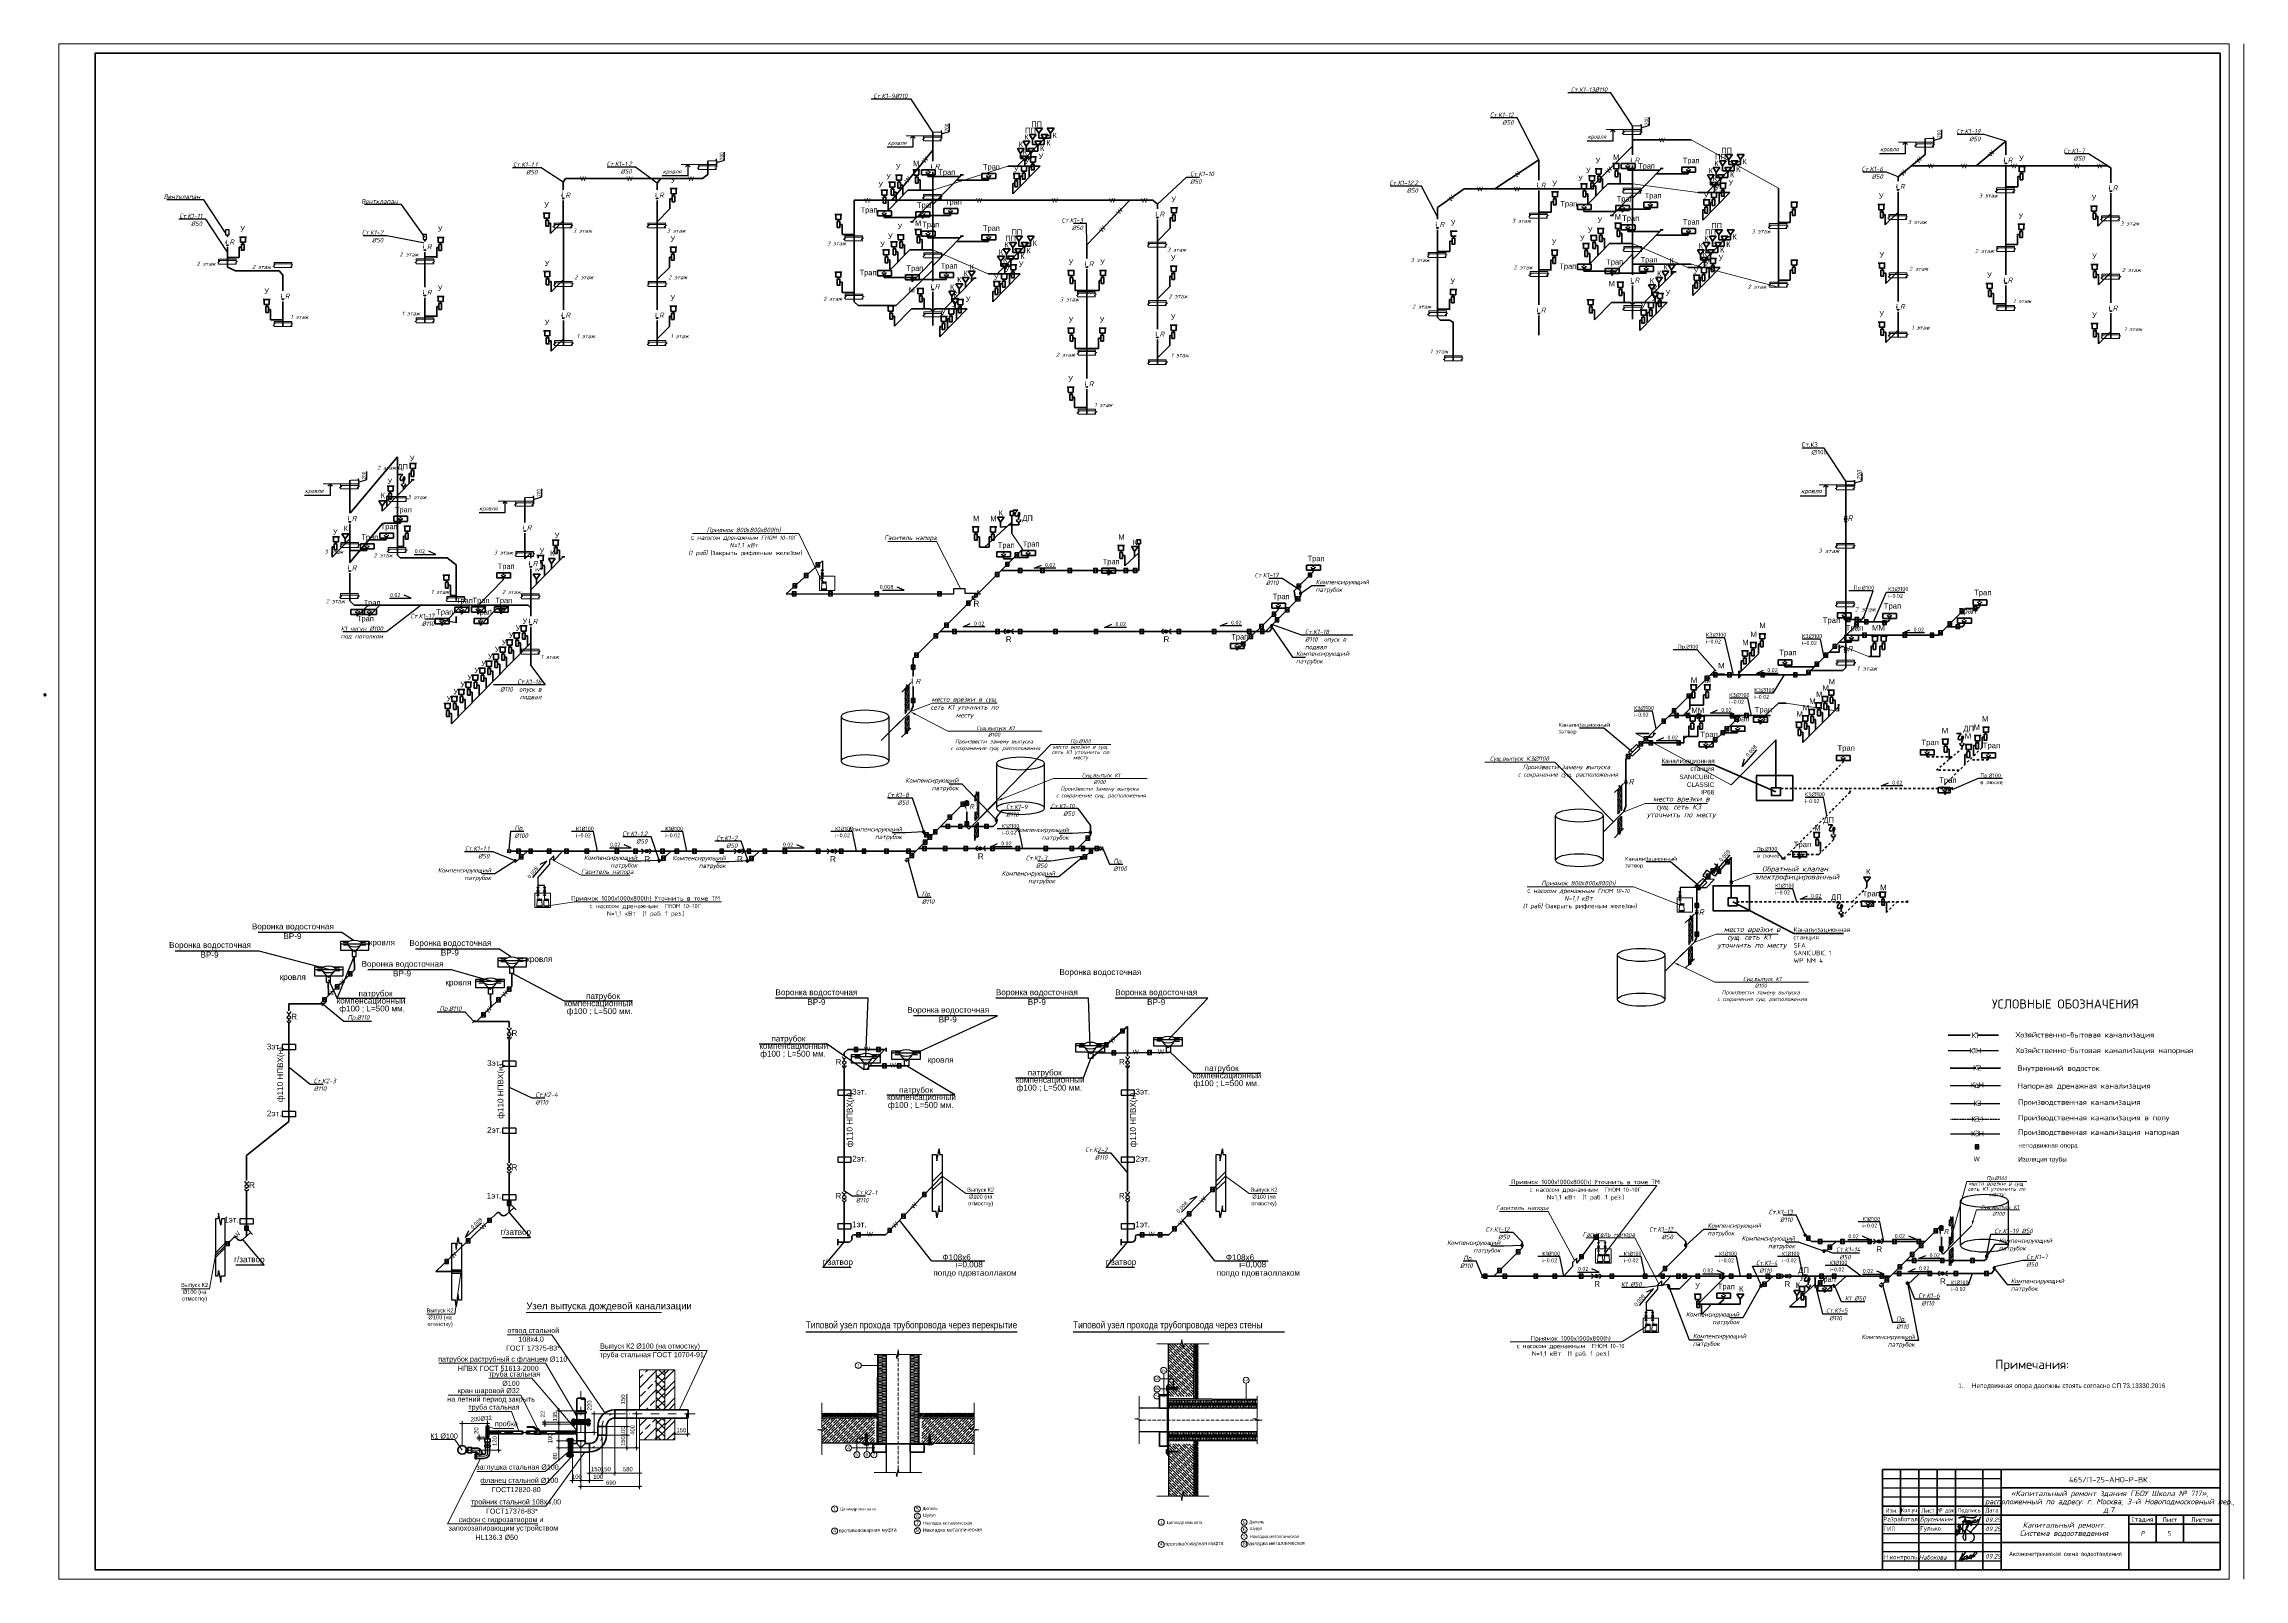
# Model space of a CAD drawing. Header units: millimetres. Extents: x -10178924 to 11692288, y -947381 to 58396.
# Drawn here: x -163463 to -42942, y -25808 to 58290 of the extents above; entities that cross this region are included whole.
import ezdxf
from ezdxf import colors
from ezdxf.entities.mleader import LeaderData, LeaderLine
from ezdxf.enums import TextEntityAlignment as Align
from ezdxf.math import Vec2, Vec3

# ---------------------------------------------------------------- set-up
doc = ezdxf.new("R2010")
doc.units = ezdxf.units.MM
doc.linetypes.add('( Hidden )', pattern=[0.375, 0.25, -0.125])
doc.linetypes.add('Dashed 1', pattern=[250, 130, -120])
for name, color, linetype in [('!!!!!площадь', 210, 'Continuous'), ('_надписи канализация', 7, 'Continuous'), ('_надписи_вода', 7, 'Continuous'), ('PDF _!!!!!площадь', 7, 'Continuous'), ('PDF __надписи канализация', 7, 'Continuous'), ('PDF __надписи_вода', 7, 'Continuous'), ('PDF _PDF _!К1', 7, 'Continuous'), ('PDF _PDF _0', 7, 'Continuous'), ('PDF _PDF __надписи ВК', 7, 'Continuous'), ('PDF _PDF __привязка', 7, 'Continuous'), ('PDF _PDF _ЗАЛИВКА', 7, 'Continuous'), ('PDF _PDF _Перегородки', 7, 'Continuous'), ('PDF _PDF _Текст', 7, 'Continuous'), ('PDF _В1_Арматура', 7, 'Continuous'), ('PDF _ВК_Выноски', 7, 'Continuous'), ('PDF _Железобетон', 7, 'Continuous'), ('PDF _Перекрытие ВК', 7, 'Continuous'), ('PDF _сети', 3, 'Continuous'), ('PDF _Сноски', 7, 'Continuous'), ('PDF _Тонкая линия', 7, 'Continuous'), ('PDF _Штрих Железобетон', 7, 'Continuous'), ('PDF _Штрих Сталь', 7, 'Continuous'), ('ВК_Выноски', 7, 'Continuous'), ('сети', 3, 'Continuous'), ('Текст', 7, 'Continuous')]:
    doc.layers.add(name, color=color, linetype=linetype)
for name, color, linetype, lineweight in [('!К2', 150, 'Continuous', 35), ('!К3', 30, 'Continuous', 30), ('_0', 7, 'Continuous', 25), ('_канализация', 7, 'Continuous', 70), ('PDF _0', 7, 'Continuous', 9), ('PDF _Текст', 7, 'Continuous', 5), ('Shtamp', 7, 'Continuous', 35), ('ВК_ К1', 24, 'Continuous', 35), ('ВК_К1', 24, 'Continuous', 50), ('К1ку', 244, 'Continuous', 35), ('Перекрытие ВК', 7, 'Continuous', 20), ('подписи', 170, 'Continuous', 25), ('ПП_Оформление_подписи_ГИП_Гулько', 5, 'Continuous', 30)]:
    doc.layers.add(name, color=color, linetype=linetype, lineweight=lineweight)
for name, color, linetype, true_color in [('PDF _!ВК_надписи', 7, 'Continuous', 0xffffff), ('PDF _!К1', 7, 'Continuous', 0xb85c00), ('PDF _!К3', 30, 'Continuous', 0xff7f00), ('PDF _PDF _text', 7, 'Continuous', 0x535353), ('PDF _PDF _АР_Стены_кирпич', 7, 'Continuous', 0x535353), ('PDF _PDF _АР_Стены_монолит', 7, 'Continuous', 0x535353), ('PDF _PDF _АР_Стены_утеплитель', 7, 'Continuous', 0x535353), ('PDF _PDF _АР_Штрих', 7, 'Continuous', 0x535353), ('PDF _PDF _ВК', 7, 'Continuous', 0x007eff), ('PDF _PDF _Выноски вода', 7, 'Continuous', 0x535353), ('PDF _PDF _КАНАЛИЗАЦИЯ', 7, 'Continuous', 0xb82d00), ('PDF _ВК_ К1', 7, 'Continuous', 0xb82e00), ('PDF _Осевая линия', 7, 'Continuous', 0x545454), ('PDF _Сталь', 7, 'Continuous', 0x545454), ('PDF _Штрих Мин. Вата', 7, 'Continuous', 0xb09603)]:
    doc.layers.add(name, color=color, linetype=linetype, true_color=true_color)
doc.styles.add('GOST 2.304', font='isocpeur.ttf')
doc.styles.add('Gost_', font='isocpeur.ttf', dxfattribs={"width": 0.8, "height": 250})
doc.styles.add('ISOCPEUR', font='isocpeui.ttf', dxfattribs={"width": 0.9})
doc.styles.add('MOSOBL (isocpeur)', font='isocpeur.ttf')
doc.styles.add('PDF Arial', font='arial.ttf')
doc.styles.add('PDF Arial Narrow', font='ARIALN.TTF')
doc.styles.add('PDF Arial-BoldItalicMT', font='arial.ttf')
doc.styles.add('PDF Arial-ItalicMT', font='arial.ttf')
doc.styles.add('PDF ArialMT', font='arial.ttf')
doc.styles.add('PDF ISOCPEUR', font='isocpeur.ttf')
doc.styles.add('PDF ISOCPEUR Italic', font='isocpeui.ttf')
doc.styles.add('STANDART2', font='arial.ttf')
doc.styles.add('М2', font='isocpeur.ttf', dxfattribs={"width": 0.8})
doc.styles.add('ОЛЬГА', font='isocpeui.ttf', dxfattribs={"height": 280})
doc.styles.add('ТЕКСТ', font='arial.ttf', dxfattribs={"height": 200})
doc.dimstyles.new('М2', dxfattribs={"dimtxt": 220, "dimasz": 100, "dimexe": 50, "dimexo": 50, "dimgap": 50, "dimtad": 1, "dimdec": 0, "dimzin": 1, "dimtxsty": 'М2', "dimblk": 'ARCHTICK', "dimcen": 2.5, "dimdle": 50, "dimclrd": 256, "dimclre": 256, "dimclrt": 256, "dimadec": 0, "dimazin": 0, "dimtfac": 1, "dimtdec": 0, "dimtmove": 1, "dimatfit": 1, "dimldrblk": 'NONE', "dimfxl": 1, "dimtolj": 1, "dimlwd": -1, "dimlwe": 9, "dimarcsym": 1})

# ---------------------------------------------------------------- blocks, each defined once
blk = doc.blocks.new('dj plocica')
at = {"lineweight": 13}
for p, q in [((35.4, 0), (-35.4, 0)), ((-35.4, -9.2), (-35.4, 0)), ((35.4, -9.2), (35.4, 0)), ((-30.5, -9.2), (-39.8, -15.1)), ((-39.8, -15.1), (-35.4, -15.1)), ((-35.4, -5.8), (35.3, -5.8)), ((-35.4, -9.2), (-30.5, -9.2)), ((-35.4, -15.1), (-35.4, -20)), ((35.4, -20), (-35.4, -20)), ((40.2, -9.2), (30.9, -15.1)), ((30.9, -15.1), (35.4, -15.1)), ((35.4, -9.2), (40.2, -9.2)), ((35.4, -15.1), (35.4, -20))]:
    blk.add_line(p, q, dxfattribs=at)
blk = doc.blocks.new('_ArchTick')
at = {"color": 0, "linetype": 'ByBlock', "const_width": 0.15}
blk.add_lwpolyline([(-0.5, -0.5), (0.5, 0.5)], dxfattribs=at)
blk = doc.blocks.new('*D2754')
at = {"layer": '_надписи канализация', "lineweight": 9, "ltscale": 100, "transparency": 16777216}
for p, q in [((-146660, 34390), (-146187, 34390)), ((-146660, 34190), (-146187, 34190))]:
    blk.add_line(p, q, dxfattribs=at)
at = {"layer": '_надписи канализация', "ltscale": 100, "transparency": 16777216}
for p, q in [((-146237, 34390), (-146237, 34490)), ((-146237, 34290), (-145782, 34426)), ((-146237, 34390), (-146237, 34190)), ((-146237, 34390), (-146237, 34190)), ((-146237, 34190), (-146237, 34090)), ((-145782, 34426), (-145782, 34861))]:
    blk.add_line(p, q, dxfattribs=at)
at = {"layer": 'Defpoints', "color": 0, "ltscale": 100, "transparency": 16777216}
for p in [(-146710, 34390), (-146710, 34190), (-146237, 34190)]:
    blk.add_point(p, dxfattribs=at)
at = {"layer": '_надписи канализация', "ltscale": 100, "transparency": 16777216, "xscale": 100, "yscale": 100, "zscale": 100}
for p, rotation in [((-146237, 34390), 270), ((-146237, 34190), 90)]:
    blk.add_blockref('_ArchTick', p, dxfattribs=dict(at, rotation=rotation))
at = {"layer": '_надписи канализация', "ltscale": 100, "transparency": 16777216, "insert": (-145942, 34644), "char_height": 220, "attachment_point": 5, "rotation": 90, "style": 'М2'}
blk.add_mtext('\\A1;200', dxfattribs=at)
blk = doc.blocks.new('_None')
blk = doc.blocks.new('*D2755')
at = {"layer": '_надписи канализация', "ltscale": 100, "transparency": 16777216}
for p, q in [((-136199, 33477), (-136199, 33912)), ((-136654, 33441), (-136654, 33541)), ((-136654, 33341), (-136199, 33477)), ((-136654, 33441), (-136654, 33241)), ((-136654, 33441), (-136654, 33241)), ((-136654, 33241), (-136654, 33141))]:
    blk.add_line(p, q, dxfattribs=at)
at = {"layer": '_надписи канализация', "lineweight": 9, "ltscale": 100, "transparency": 16777216}
for p, q in [((-137076, 33441), (-136604, 33441)), ((-137076, 33241), (-136604, 33241))]:
    blk.add_line(p, q, dxfattribs=at)
at = {"layer": 'Defpoints', "color": 0, "ltscale": 100, "transparency": 16777216}
for p in [(-137126, 33441), (-137126, 33241), (-136654, 33241)]:
    blk.add_point(p, dxfattribs=at)
at = {"layer": '_надписи канализация', "ltscale": 100, "transparency": 16777216, "xscale": 100, "yscale": 100, "zscale": 100}
for p, rotation in [((-136654, 33441), 270), ((-136654, 33241), 90)]:
    blk.add_blockref('_ArchTick', p, dxfattribs=dict(at, rotation=rotation))
at = {"layer": '_надписи канализация', "ltscale": 100, "transparency": 16777216, "insert": (-136359, 33694), "char_height": 220, "attachment_point": 5, "rotation": 90, "style": 'М2'}
blk.add_mtext('\\A1;200', dxfattribs=at)
blk = doc.blocks.new('*U2749')
at = {"color": 0, "lineweight": -2}
for p, q in [((215, -115), (215, 115)), ((215, 0), (115, 0))]:
    blk.add_line(p, q, dxfattribs=at)
blk.add_arc((115, 0), 115, 90, 270, dxfattribs=at)
at = {"color": 18, "lineweight": 40, "true_color": 0x050505, "style": 'Gost_', "width": 0.8, "flags": 1}
blk.add_attdef('ДИАМЕТР', text='', height=2.5, dxfattribs=at).set_placement((-24, 39), align=Align.MIDDLE_CENTER)
blk = doc.blocks.new('*U2745')
at = {"color": 0, "lineweight": -2}
for p, q in [((215, -115), (215, 115)), ((215, 0), (115, 0))]:
    blk.add_line(p, q, dxfattribs=at)
blk.add_arc((115, 0), 115, 90, 270, dxfattribs=at)
at = {"color": 18, "lineweight": 40, "true_color": 0x050505, "style": 'Gost_', "width": 0.8, "flags": 1}
blk.add_attdef('ДИАМЕТР', text='', height=2.5, dxfattribs=at).set_placement((-24, 39), align=Align.MIDDLE_CENTER)
blk = doc.blocks.new('*U2746')
at = {"color": 0, "lineweight": -2}
for p, q in [((215, -115), (215, 115)), ((215, 0), (115, 0))]:
    blk.add_line(p, q, dxfattribs=at)
blk.add_arc((115, 0), 115, 90, 270, dxfattribs=at)
at = {"color": 18, "lineweight": 40, "true_color": 0x050505, "style": 'Gost_', "width": 0.8, "flags": 1}
blk.add_attdef('ДИАМЕТР', text='', height=2.5, dxfattribs=at).set_placement((-24, 39), align=Align.MIDDLE_CENTER)
blk = doc.blocks.new('*U2747')
at = {"color": 0, "lineweight": -2}
for p, q in [((215, -115), (215, 115)), ((215, 0), (115, 0))]:
    blk.add_line(p, q, dxfattribs=at)
blk.add_arc((115, 0), 115, 90, 270, dxfattribs=at)
at = {"color": 18, "lineweight": 40, "true_color": 0x050505, "style": 'Gost_', "width": 0.8, "flags": 1}
blk.add_attdef('ДИАМЕТР', text='', height=2.5, dxfattribs=at).set_placement((-24, 39), align=Align.MIDDLE_CENTER)
blk = doc.blocks.new('*U2748')
at = {"color": 0, "lineweight": -2}
for p, q in [((215, -115), (215, 115)), ((215, 0), (115, 0))]:
    blk.add_line(p, q, dxfattribs=at)
blk.add_arc((115, 0), 115, 90, 270, dxfattribs=at)
at = {"color": 18, "lineweight": 40, "true_color": 0x050505, "style": 'Gost_', "width": 0.8, "flags": 1}
blk.add_attdef('ДИАМЕТР', text='', height=2.5, dxfattribs=at).set_placement((-24, 39), align=Align.MIDDLE_CENTER)
blk = doc.blocks.new('*U2275')
at = {"layer": 'Shtamp', "linetype": 'Continuous', "lineweight": 40}
for p, q in [((-185, 55), (0, 55)), ((-185, 0), (-185, 55)), ((-175, 55), (-175, 30)), ((-165, 55), (-165, 0)), ((-155, 55), (-155, 30)), ((-145, 55), (-145, 0)), ((-130, 55), (-130, 0)), ((-120, 0), (-120, 55)), ((0, 0), (0, 55)), ((-120, 45), (0, 45)), ((-185, 35), (-120, 35)), ((-185, 30), (0, 30)), ((-50, 0), (-50, 30)), ((-50, 30), (-50, 0)), ((-50, 25), (0, 25)), ((-35, 30), (-35, 15)), ((-20, 30), (-20, 15)), ((-120, 15), (0, 15)), ((-185, 0), (0, 0))]:
    blk.add_line(p, q, dxfattribs=at)
at = {"layer": 'Shtamp', "linetype": 'Continuous', "lineweight": 25}
for p, q in [((-185, 50), (-120, 50)), ((-185, 45), (-120, 45)), ((-185, 40), (-120, 40)), ((-185, 25), (-120, 25)), ((-185, 20), (-120, 20)), ((-185, 15), (-120, 15)), ((-185, 10), (-120, 10)), ((-185, 5), (-120, 5))]:
    blk.add_line(p, q, dxfattribs=at)
at = {"layer": 'Shtamp', "color": 18, "ltscale": 100, "true_color": 0x000000, "style": 'ISOCPEUR', "width": 0.9}
for p in [(-128.6, 26.2), (-128.6, 21.2), (-128.6, 6.2)]:
    blk.add_text('09.25', height=2.5, dxfattribs=at).set_placement(p)
at = {"layer": 'Shtamp', "ltscale": 33.333333, "char_height": 3, "attachment_point": 5, "line_spacing_factor": 0.9, "style": 'ISOCPEUR'}
for s, insert, width in [('«Капитальный ремонт здания ГБОУ Школа № 717», расположенный по адресу: г. Москва, 3-й Новоподмосковный пер., д.7.', (-60.5, 37.2), 113.493), ('{\\W0.9;Капитальный ремонт. \\PСистема водоотведения}', (-85.5, 22.1), 70)]:
    blk.add_mtext(s, dxfattribs=dict(at, insert=insert, width=width))
at = {"layer": 'Shtamp', "color": 18, "ltscale": 100, "true_color": 0x000000, "char_height": 2.5}
for s, insert, width, attachment_point, style in [('\\pxl0.2,t0;{\\fISOCPEUR|b0|i0|c204|p34;\\W0.9;\\C256;Разработал}', (-185, 27.5), 20, 4, 'ISOCPEUR'), ('{\\C256;Изм.}', (-180, 32.5), 10, 5, 'М2'), ('{\\C256;Кол\\W0.9;\\T0.9;.\\W0.8;\\T1;уч.}', (-170, 32.5), 10, 5, 'М2'), ('\\pxi0.2,t0;{\\W0.9;\\C256;Брусникин}', (-165, 27.5), 20, 4, 'ISOCPEUR'), ('{\\C256;Лист}', (-160, 32.5), 10, 5, 'М2'), ('{\\C256;№\\W0.7;\\T0.75; \\W0.8;\\T1;док.}', (-150, 32.5), 10, 5, 'М2'), ('{\\C256;Подпись}', (-137.5, 32.5), 15, 5, 'М2'), ('{\\C256;Дата}', (-125, 32.5), 10, 5, 'М2'), ('{\\fISOCPEUR|b0|i0|c204|p34;\\C256;Стадия}', (-42.5, 27.5), 15, 5, 'ISOCPEUR'), ('{\\fISOCPEUR|b0|i0|c204|p34;\\C256;Лист}', (-27.5, 27.5), 15, 5, 'ISOCPEUR'), ('{\\fISOCPEUR|b0|i0|c204|p34;\\C256;Листов}', (-10, 27.5), 20, 5, 'ISOCPEUR'), ('\\pxl0.2,t0;{\\fISOCPEUR|b0|i0|c204|p34;\\W0.9;\\C256;ГИП}', (-185, 22.5), 20, 4, 'ISOCPEUR'), ('{\\C256;Р}', (-42.5, 20), 15, 5, 'ISOCPEUR'), ('{\\fISOCPEUR|b0|i0|c204|p34;Н.контроль}', (-184.1, 6.7), 20, 4, 'ISOCPEUR'), ('{\\W0.9;Набокова}', (-165, 6.9), 20, 4, 'ISOCPEUR')]:
    blk.add_mtext(s, dxfattribs=dict(at, insert=insert, width=width, attachment_point=attachment_point, style=style))
blk = doc.blocks.new('*D2750')
at = {"layer": '_надписи канализация', "lineweight": 9, "ltscale": 100, "transparency": 16777216}
for p, q in [((-127054, 51890), (-126581, 51890)), ((-127054, 51690), (-126581, 51690))]:
    blk.add_line(p, q, dxfattribs=at)
at = {"layer": '_надписи канализация', "ltscale": 100, "transparency": 16777216}
for p, q in [((-126631, 51890), (-126631, 51990)), ((-126631, 51790), (-126176, 51926)), ((-126631, 51890), (-126631, 51690)), ((-126631, 51890), (-126631, 51690)), ((-126176, 51926), (-126176, 52360)), ((-126631, 51690), (-126631, 51590))]:
    blk.add_line(p, q, dxfattribs=at)
at = {"layer": 'Defpoints', "color": 0, "ltscale": 100, "transparency": 16777216}
for p in [(-127104, 51890), (-127104, 51690), (-126631, 51690)]:
    blk.add_point(p, dxfattribs=at)
at = {"layer": '_надписи канализация', "ltscale": 100, "transparency": 16777216, "xscale": 100, "yscale": 100, "zscale": 100}
for p, rotation in [((-126631, 51890), 270), ((-126631, 51690), 90)]:
    blk.add_blockref('_ArchTick', p, dxfattribs=dict(at, rotation=rotation))
at = {"layer": '_надписи канализация', "ltscale": 100, "transparency": 16777216, "insert": (-126336, 52143), "char_height": 220, "attachment_point": 5, "rotation": 90, "style": 'М2'}
blk.add_mtext('\\A1;200', dxfattribs=at)
blk = doc.blocks.new('*D2751')
at = {"layer": '_надписи канализация', "lineweight": 9, "ltscale": 100, "transparency": 16777216}
for p, q in [((-114727, 53460), (-114254, 53460)), ((-114727, 53260), (-114254, 53260))]:
    blk.add_line(p, q, dxfattribs=at)
at = {"layer": '_надписи канализация', "ltscale": 100, "transparency": 16777216}
for p, q in [((-114304, 53460), (-114304, 53560)), ((-114304, 53360), (-113849, 53496)), ((-114304, 53460), (-114304, 53260)), ((-114304, 53460), (-114304, 53260)), ((-114304, 53260), (-114304, 53160)), ((-113849, 53496), (-113849, 53931))]:
    blk.add_line(p, q, dxfattribs=at)
at = {"layer": 'Defpoints', "color": 0, "ltscale": 100, "transparency": 16777216}
for p in [(-114777, 53460), (-114777, 53260), (-114304, 53260)]:
    blk.add_point(p, dxfattribs=at)
at = {"layer": '_надписи канализация', "ltscale": 100, "transparency": 16777216, "xscale": 100, "yscale": 100, "zscale": 100}
for p, rotation in [((-114304, 53460), 270), ((-114304, 53260), 90)]:
    blk.add_blockref('_ArchTick', p, dxfattribs=dict(at, rotation=rotation))
at = {"layer": '_надписи канализация', "ltscale": 100, "transparency": 16777216, "insert": (-114009, 53713), "char_height": 220, "attachment_point": 5, "rotation": 90, "style": 'М2'}
blk.add_mtext('\\A1;200', dxfattribs=at)
blk = doc.blocks.new('*D2752')
at = {"layer": '_надписи канализация', "ltscale": 100, "transparency": 16777216}
for p, q in [((-75512, 53841), (-75512, 54275)), ((-75967, 53804), (-75967, 53904)), ((-75967, 53704), (-75512, 53841)), ((-75967, 53804), (-75967, 53604)), ((-75967, 53804), (-75967, 53604)), ((-75967, 53604), (-75967, 53504))]:
    blk.add_line(p, q, dxfattribs=at)
at = {"layer": '_надписи канализация', "lineweight": 9, "ltscale": 100, "transparency": 16777216}
for p, q in [((-76389, 53804), (-75917, 53804)), ((-76389, 53604), (-75917, 53604))]:
    blk.add_line(p, q, dxfattribs=at)
at = {"layer": 'Defpoints', "color": 0, "ltscale": 100, "transparency": 16777216}
for p in [(-76439, 53804), (-76439, 53604), (-75967, 53604)]:
    blk.add_point(p, dxfattribs=at)
at = {"layer": '_надписи канализация', "ltscale": 100, "transparency": 16777216, "xscale": 100, "yscale": 100, "zscale": 100}
for p, rotation in [((-75967, 53804), 270), ((-75967, 53604), 90)]:
    blk.add_blockref('_ArchTick', p, dxfattribs=dict(at, rotation=rotation))
at = {"layer": '_надписи канализация', "ltscale": 100, "transparency": 16777216, "insert": (-75672, 54058), "char_height": 220, "attachment_point": 5, "rotation": 90, "style": 'М2'}
blk.add_mtext('\\A1;200', dxfattribs=at)
blk = doc.blocks.new('*D2753')
at = {"layer": '_надписи канализация', "lineweight": 9, "ltscale": 100, "transparency": 16777216}
for p, q in [((-60367, 53108), (-59894, 53108)), ((-60367, 52908), (-59894, 52908))]:
    blk.add_line(p, q, dxfattribs=at)
at = {"layer": '_надписи канализация', "ltscale": 100, "transparency": 16777216}
for p, q in [((-59944, 53108), (-59944, 53208)), ((-59944, 53008), (-59489, 53145)), ((-59944, 53108), (-59944, 52908)), ((-59944, 53108), (-59944, 52908)), ((-59489, 53145), (-59489, 53579)), ((-59944, 52908), (-59944, 52808))]:
    blk.add_line(p, q, dxfattribs=at)
at = {"layer": 'Defpoints', "color": 0, "ltscale": 100, "transparency": 16777216}
for p in [(-60417, 53108), (-60417, 52908), (-59944, 52908)]:
    blk.add_point(p, dxfattribs=at)
at = {"layer": '_надписи канализация', "ltscale": 100, "transparency": 16777216, "xscale": 100, "yscale": 100, "zscale": 100}
for p, rotation in [((-59944, 53108), 270), ((-59944, 52908), 90)]:
    blk.add_blockref('_ArchTick', p, dxfattribs=dict(at, rotation=rotation))
at = {"layer": '_надписи канализация', "ltscale": 100, "transparency": 16777216, "insert": (-59649, 53362), "char_height": 220, "attachment_point": 5, "rotation": 90, "style": 'М2'}
blk.add_mtext('\\A1;200', dxfattribs=at)
blk = doc.blocks.new('A$Cb06f03d6')
at = {"layer": 'ПП_Оформление_подписи_ГИП_Гулько'}
blk.add_line((-125812, 86151), (-99010, 105567), dxfattribs=at)
for points in [[(-153665, 12505), (-142841, 105790), (-159754, 76722), (-152989, 32784), (-137429, 26024), (-117811, 71315), (-98869, 164600), (-92504, 179742), (-92297, 176756)], [(-128360, 138738), (-93552, 187518), (-92504, 179742), (-97797, 114560), (-104164, 55600)], [(-75533, 97324), (-42210, 189000), (-42210, 208026), (-48269, 212783), (-52164, 202837), (-57357, 65757), (-56924, 62730), (-40479, 94297), (-32257, 83054), (-17543, 96459), (-18408, 94730), (-18706, 73957), (-12202, 5501), (-23909, -59489), (-44288, -31326), (-39549, 31070), (-17839, 86088), (28122, 165376), (-2229, 141546), (2107, 106452), (39396, 79590), (85790, 47095), (115708, 735), (107904, -44757), (87958, -72486), (68013, -84185), (56306, -72920)], [(48334, 37486), (96196, 107493), (144753, 156012), (214812, 300877)]]:
    blk.add_spline(points, degree=3, dxfattribs=at)

msp = doc.modelspace()

# ---------------------------------------------------------------- hatches: boundary and pattern name
at = {"layer": '_надписи канализация'}
h = msp.add_hatch(dxfattribs=at)
h.set_pattern_fill('ANSI31', color=256, scale=50, angle=-75, style=0)
h.set_pattern_definition([(73.833235, (-226710.16, -94921.61), (-97.214124, -17.839124), [])])
h.paths.add_polyline_path([(-112345.7, 17254.8), (-112275.9, 17324.6), (-112275.9, 15945.5), (-112476, 15745.3), (-112476, 17124.5), (-112399.1, 17201.4), (-112383.7, 17342), (-112369.5, 17189.7), (-112369.5, 17163.4)])
h.paths.add_polyline_path([(-112480.3, 15441.1), (-112280.1, 15641.2), (-112280, 15641.3), (-112280.1, 14853), (-112351.3, 14782.8), (-112383.5, 14872.3), (-112403.2, 14729.9), (-112480.3, 14652.8)])
h = msp.add_hatch(dxfattribs=at)
h.set_pattern_fill('ANSI31', color=256, scale=50, angle=-75, style=0)
h.set_pattern_definition([(73.833235, (-173328.37, -118204.79), (-97.214124, -17.839124), [])])
h.paths.add_polyline_path([(-58963.9, -6028.4), (-58894.1, -5958.6), (-58894.1, -7337.7), (-59094.2, -7537.9), (-59094.2, -6158.7), (-59017.3, -6081.8), (-59001.9, -5941.2), (-58987.7, -6093.5), (-58987.7, -6119.8)])
h.paths.add_polyline_path([(-59098.5, -7842.1), (-58898.3, -7642), (-58898.2, -7641.8), (-58898.3, -8430.2), (-58969.5, -8500.4), (-59001.7, -8410.9), (-59021.4, -8553.3), (-59098.5, -8630.4)])

# ---------------------------------------------------------------- linework, layer by layer
at = {"layer": '!К2', "ltscale": 100}
for p, q in [((-57839.2, 2181.8), (-59040.8, 2181.8)), ((-56278.8, 2181.8), (-57839.2, 2181.8))]:
    msp.add_line(p, q, dxfattribs=at)
at = {"layer": '!К3', "linetype": 'Dashed 1', "lineweight": 40}
for p, q in [((-59796.2, 18499.1), (-58387.5, 19698.1)), ((-58920.7, 19244.3), (-60308.4, 19244.3)), ((-58543.9, 18499.1), (-59796.2, 18499.1))]:
    msp.add_line(p, q, dxfattribs=at)
at = {"color": 3, "lineweight": 70}
for p, q in [((-109304.4, 52779.4, -5244.6), (-109304.4, 53051.8, -5244.6)), ((-108966, 53124.1, -5650.9), (-108966, 53396.6, -5650.9)), ((-108665.6, 52779.4, -5244.6), (-108665.6, 53051.8, -5244.6)), ((-108327.2, 53124.1, -5650.9), (-108327.2, 53396.6, -5650.9)), ((-109965.5, 52020.6, -4350.4), (-109965.5, 52293, -4350.4)), ((-109738.8, 51600.2, -3855), (-109738.8, 51872.7, -3855)), ((-109652.6, 52424.6, -4826.5), (-109652.6, 52697, -4826.5)), ((-109410.2, 52020.6, -4350.4), (-109410.2, 52293, -4350.4)), ((-109013.8, 52424.6, -4826.5), (-109013.8, 52697, -4826.5)), ((-71168.7, 51682.1, 1590.9), (-71168.7, 51954.5, 1590.9)), ((-70529.9, 51682.1, 1590.9), (-70529.9, 51954.5, 1590.9)), ((-72168.2, 50578.6, 2891.4), (-72168.2, 50851, 2891.4)), ((-71855.2, 50982.6, 2415.4), (-71855.2, 51255, 2415.4)), ((-71612.9, 50578.6, 2891.4), (-71612.9, 50851, 2891.4)), ((-71507.1, 51337.3, 1997.3), (-71507.1, 51609.8, 1997.3)), ((-71216.5, 50982.6, 2415.4), (-71216.5, 51255, 2415.4)), ((-70868.3, 51337.3, 1997.3), (-70868.3, 51609.8, 1997.3)), ((-71941.4, 50158.2, 3386.9), (-71941.4, 50430.6, 3386.9)), ((-110391.4, 46872.2, -2477.2), (-110391.4, 47144.6, -2477.2)), ((-110053, 47217, -2883.5), (-110053, 47489.4, -2883.5)), ((-109752.6, 46872.2, -2477.2), (-109752.6, 47144.6, -2477.2)), ((-109414.2, 47217, -2883.5), (-109414.2, 47489.4, -2883.5)), ((-72402.1, 46861.8, 2415.4), (-72402.1, 47134.3, 2415.4)), ((-72053.9, 47216.6, 1997.3), (-72053.9, 47489, 1997.3)), ((-71763.3, 46861.8, 2415.4), (-71763.3, 47134.3, 2415.4)), ((-71715.5, 47561.4, 1590.9), (-71715.5, 47833.8, 1590.9)), ((-71415.1, 47216.6, 1997.3), (-71415.1, 47489, 1997.3)), ((-71076.7, 47561.4, 1590.9), (-71076.7, 47833.8, 1590.9)), ((-111052.5, 46113.5, -1583), (-111052.5, 46385.9, -1583)), ((-110825.7, 45693.1, -1087.6), (-110825.7, 45965.5, -1087.6)), ((-110739.5, 46517.4, -2059.1), (-110739.5, 46789.8, -2059.1)), ((-110497.2, 46113.5, -1583), (-110497.2, 46385.9, -1583)), ((-110100.8, 46517.4, -2059.1), (-110100.8, 46789.8, -2059.1)), ((-74306.3, 45646.6, 1590.9), (-74306.3, 45919, 1590.9)), ((-72715, 46457.9, 2891.4), (-72715, 46730.3, 2891.4)), ((-72488.3, 46037.5, 3386.9), (-72488.3, 46309.9, 3386.9)), ((-72159.7, 46457.9, 2891.4), (-72159.7, 46730.3, 2891.4)), ((-113330.3, 44602.6, -2059.1), (-113330.3, 44875, -2059.1)), ((-112982.2, 44957.4, -2477.2), (-112982.2, 45229.8, -2477.2)), ((-112643.8, 45302.2, -2883.5), (-112643.8, 45574.6, -2883.5)), ((-75389.3, 44543.1, 2891.4), (-75389.3, 44815.5, 2891.4)), ((-74992.9, 44947.1, 2415.4), (-74992.9, 45219.5, 2415.4)), ((-74644.7, 45301.8, 1997.3), (-74644.7, 45574.2, 1997.3)), ((-113726.8, 44198.7, -1583), (-113726.8, 44471.1, -1583)), ((-113540.7, 43778.3, -1087.6), (-113540.7, 44050.7, -1087.6)), ((-75203.2, 44122.7, 3386.9), (-75203.2, 44395.1, 3386.9)), ((-144062.4, 34713.5, -3359.6), (-143808.9, 34713.5, -3359.6)), ((-143927.9, 34573.9, -3359.6), (-143958.9, 34442.7, -3359.6)), ((-143958.9, 34442.7, -3359.6), (-143912.4, 34382.7, -3359.6)), ((-143881.3, 34625.6, -3359.6), (-143927.9, 34573.9, -3359.6)), ((-143912.4, 34382.7, -3359.6), (-143881.3, 34382.7, -3359.6)), ((-143808.9, 34713.5, -3359.6), (-143881.3, 34625.6, -3359.6)), ((-143881.3, 34382.7, -3359.6), (-143824.4, 34393, -3359.6)), ((-143824.4, 34393, -3359.6), (-143793.4, 34439.6, -3359.6)), ((-143793.4, 34439.6, -3359.6), (-143777.9, 34480.9, -3359.6)), ((-143777.9, 34480.9, -3359.6), (-143772.7, 34553.3, -3359.6)), ((-143772.7, 34553.3, -3359.6), (-143731.3, 34594.6, -3359.6)), ((-143741.7, 34362, -3359.6), (-143767.5, 34300, -3359.6)), ((-143736.5, 34393, -3359.6), (-143741.7, 34362, -3359.6)), ((-143690, 34522.3, -3359.6), (-143736.5, 34393, -3359.6)), ((-143731.3, 34594.6, -3359.6), (-143690, 34522.3, -3359.6)), ((-144939.3, 32704.5, -1945.7), (-144939.3, 32976.9, -1945.7)), ((-110369.1, 32758.3, -2956.2), (-110115.6, 32758.3, -2956.2)), ((-110265.6, 32567.1, -2956.2), (-110281.1, 32494.8, -2956.2)), ((-110234.6, 32618.8, -2956.2), (-110265.6, 32567.1, -2956.2)), ((-110188.1, 32670.5, -2956.2), (-110234.6, 32618.8, -2956.2)), ((-110115.6, 32758.3, -2956.2), (-110188.1, 32670.5, -2956.2)), ((-110084.6, 32525.8, -2956.2), (-110079.4, 32598.1, -2956.2)), ((-110079.4, 32598.1, -2956.2), (-110038.1, 32639.5, -2956.2)), ((-109996.7, 32567.1, -2956.2), (-110043.2, 32437.9, -2956.2)), ((-110038.1, 32639.5, -2956.2), (-109996.7, 32567.1, -2956.2)), ((-111063.3, 31822.6, -2956.2), (-111063.3, 32095, -2956.2)), ((-110281.1, 32494.8, -2956.2), (-110265.6, 32437.9, -2956.2)), ((-110265.6, 32437.9, -2956.2), (-110188.1, 32427.6, -2956.2)), ((-110219.1, 32427.6, -2956.2), (-110188.1, 32427.6, -2956.2)), ((-110188.1, 32427.6, -2956.2), (-110131.2, 32437.9, -2956.2)), ((-110131.2, 32437.9, -2956.2), (-110100.1, 32484.4, -2956.2)), ((-110100.1, 32484.4, -2956.2), (-110084.6, 32525.8, -2956.2)), ((-110048.4, 32406.9, -2956.2), (-110074.3, 32344.9, -2956.2)), ((-110043.2, 32437.9, -2956.2), (-110048.4, 32406.9, -2956.2)), ((-146972.5, 30903.4, 305.1), (-146972.5, 31175.8, 305.1)), ((-103715.9, 30218.5, -2956.2), (-103715.9, 30490.9, -2956.2)), ((-136486.1, 28703.6, -378.6), (-136486.1, 28976, -378.6)), ((-135658.9, 29546.5, -1372), (-135658.9, 29818.9, -1372)), ((-70545.6, -10755.6, -2956.2), (-70545.6, -10483.2, -2956.2)), ((-67438.6, -10553.4, -2956.2), (-67438.6, -10281, -2956.2))]:
    msp.add_line(p, q, dxfattribs=at)
at = {"color": 3, "lineweight": 40}
for p, q in [((-111699.4, 51202.8, -2647.7), (-111837.6, 51202.8, -2647.7)), ((-111837.6, 51202.8, -2647.7), (-111599.6, 51202.8, -2647.7)), ((-111718, 51103.1, -2647.7), (-111718, 51202.8, -2647.7)), ((-73362, 51547.2, 1826.7), (-73500.2, 51547.2, 1826.7)), ((-73500.2, 51547.2, 1826.7), (-73262.1, 51547.2, 1826.7)), ((-73380.5, 51447.5, 1826.7), (-73380.5, 51547.2, 1826.7)), ((-79080.6, 49498.7, 4474.5), (-79218.8, 49498.7, 4474.5)), ((-79218.8, 49498.7, 4474.5), (-78980.8, 49498.7, 4474.5)), ((-79099.1, 49398.9, 4474.5), (-79099.1, 49498.7, 4474.5)), ((-76978.3, 49447.1, 4535.3), (-77116.5, 49447.1, 4535.3)), ((-77116.5, 49447.1, 4535.3), (-76878.4, 49447.1, 4535.3)), ((-76996.8, 49347.3, 4535.3), (-76996.8, 49447.1, 4535.3)), ((-75445.1, 49622.7, 4328.2), (-75583.3, 49622.7, 4328.2)), ((-75583.3, 49622.7, 4328.2), (-75345.3, 49622.7, 4328.2)), ((-75463.7, 49523, 4328.2), (-75463.7, 49622.7, 4328.2)), ((-117418.1, 49154.2), (-117556.3, 49154.2)), ((-117556.3, 49154.2), (-117318.2, 49154.2)), ((-117436.6, 49054.5), (-117436.6, 49154.2)), ((-115315.7, 49102.6, 60.8), (-115453.9, 49102.6, 60.8)), ((-115453.9, 49102.6, 60.8), (-115215.9, 49102.6, 60.8)), ((-115334.3, 49002.9, 60.8), (-115334.3, 49102.6, 60.8)), ((-113782.6, 49278.3, -146.2), (-113920.8, 49278.3, -146.2)), ((-113920.8, 49278.3, -146.2), (-113682.8, 49278.3, -146.2)), ((-113801.1, 49178.5, -146.2), (-113801.1, 49278.3, -146.2)), ((-76679.3, 48386.7, 1590.9), (-76817.5, 48386.7, 1590.9)), ((-76817.5, 48386.7, 1590.9), (-76579.5, 48386.7, 1590.9)), ((-76697.9, 48286.9, 1590.9), (-76697.9, 48386.7, 1590.9)), ((-115016.8, 48042.3, -2883.5), (-115155, 48042.3, -2883.5)), ((-115155, 48042.3, -2883.5), (-114917, 48042.3, -2883.5)), ((-115035.4, 47942.5, -2883.5), (-115035.4, 48042.3, -2883.5)), ((-111699.4, 47842.2, -2647.7), (-111837.6, 47842.2, -2647.7)), ((-111837.6, 47842.2, -2647.7), (-111599.6, 47842.2, -2647.7)), ((-111718, 47742.4, -2647.7), (-111718, 47842.2, -2647.7)), ((-73362, 48186.6, 1826.7), (-73500.2, 48186.6, 1826.7)), ((-73500.2, 48186.6, 1826.7), (-73262.1, 48186.6, 1826.7)), ((-73380.5, 48086.9, 1826.7), (-73380.5, 48186.6, 1826.7)), ((-117418.1, 45878.8), (-117556.3, 45878.8)), ((-117556.3, 45878.8), (-117318.2, 45878.8)), ((-117436.6, 45779.1), (-117436.6, 45878.8)), ((-79080.6, 46223.3, 4474.5), (-79218.8, 46223.3, 4474.5)), ((-79218.8, 46223.3, 4474.5), (-78980.8, 46223.3, 4474.5)), ((-79099.1, 46123.5, 4474.5), (-79099.1, 46223.3, 4474.5)), ((-77553.2, 45989.4, 4750), (-77691.4, 45989.4, 4750)), ((-77691.4, 45989.4, 4750), (-77453.4, 45989.4, 4750)), ((-77571.7, 45889.7, 4750), (-77571.7, 45989.4, 4750)), ((-115890.7, 45645, 275.5), (-116028.9, 45645, 275.5)), ((-116028.9, 45645, 275.5), (-115790.8, 45645, 275.5)), ((-115909.2, 45545.3, 275.5), (-115909.2, 45645, 275.5)), ((-144691.3, 31496, -1202.5), (-144829.5, 31496, -1202.5)), ((-144829.5, 31496, -1202.5), (-144591.4, 31496, -1202.5)), ((-144709.8, 31396.3, -1202.5), (-144709.8, 31496, -1202.5)), ((-143916.6, 32417, -2079.2), (-144054.8, 32417, -2079.2)), ((-144054.8, 32417, -2079.2), (-143816.8, 32417, -2079.2)), ((-143935.2, 32317.2, -2079.2), (-143935.2, 32417, -2079.2)), ((-145753.8, 30910.9), (-145892, 30910.9)), ((-145892, 30910.9), (-145653.9, 30910.9)), ((-145772.3, 30811.1), (-145772.3, 30910.9)), ((-110886.3, 30471.9, -2956.2), (-111024.5, 30471.9, -2956.2)), ((-111024.5, 30471.9, -2956.2), (-110786.4, 30471.9, -2956.2)), ((-110904.8, 30372.2, -2956.2), (-110904.8, 30471.9, -2956.2)), ((-109527.8, 30539.9, -2956.2), (-109666, 30539.9, -2956.2)), ((-109666, 30539.9, -2956.2), (-109428, 30539.9, -2956.2)), ((-109546.3, 30440.2, -2956.2), (-109546.3, 30539.9, -2956.2)), ((-138279.3, 29315.3, -1632.3), (-138417.5, 29315.3, -1632.3)), ((-138417.5, 29315.3, -1632.3), (-138179.5, 29315.3, -1632.3)), ((-138297.9, 29215.5, -1632.3), (-138297.9, 29315.3, -1632.3)), ((-105136.4, 29571.4, -2956.2), (-105274.6, 29571.4, -2956.2)), ((-105274.6, 29571.4, -2956.2), (-105036.6, 29571.4, -2956.2)), ((-105155, 29471.7, -2956.2), (-105155, 29571.4, -2956.2)), ((-93916.1, 29745.3), (-94054.3, 29745.3)), ((-94054.3, 29745.3), (-93816.3, 29745.3)), ((-93934.6, 29645.6), (-93934.6, 29745.3)), ((-146281.5, 27317.1, 722.6), (-146419.7, 27317.1, 722.6)), ((-146419.7, 27317.1, 722.6), (-146181.7, 27317.1, 722.6)), ((-146300.1, 27217.3, 722.6), (-146300.1, 27317.1, 722.6)), ((-145629.2, 27317.1, 722.6), (-145767.4, 27317.1, 722.6)), ((-145767.4, 27317.1, 722.6), (-145529.4, 27317.1, 722.6)), ((-145647.8, 27217.3, 722.6), (-145647.8, 27317.1, 722.6)), ((-141647.3, 26812.2, 566.2), (-141785.5, 26812.2, 566.2)), ((-141785.5, 26812.2, 566.2), (-141547.5, 26812.2, 566.2)), ((-141665.9, 26712.4, 566.2), (-141665.9, 26812.2, 566.2)), ((-140573.1, 27436.5, 581.9), (-140711.3, 27436.5, 581.9)), ((-140711.3, 27436.5, 581.9), (-140473.2, 27436.5, 581.9)), ((-140591.6, 27336.7, 581.9), (-140591.6, 27436.5, 581.9)), ((-139662.8, 27449.8, 566.2), (-139801, 27449.8, 566.2)), ((-139801, 27449.8, 566.2), (-139563, 27449.8, 566.2)), ((-139681.4, 27350, 566.2), (-139681.4, 27449.8, 566.2)), ((-139526.8, 26813.4, 566.2), (-139665, 26813.4, 566.2)), ((-139665, 26813.4, 566.2), (-139427, 26813.4, 566.2)), ((-139545.3, 26713.7, 566.2), (-139545.3, 26813.4, 566.2)), ((-138412.8, 27449.8, 566.2), (-138551, 27449.8, 566.2)), ((-138551, 27449.8, 566.2), (-138313, 27449.8, 566.2)), ((-138431.4, 27350, 566.2), (-138431.4, 27449.8, 566.2)), ((-95828.5, 27662.6, -2956.2), (-95966.7, 27662.6, -2956.2)), ((-95966.7, 27662.6, -2956.2), (-95728.7, 27662.6, -2956.2)), ((-95847, 27562.8, -2956.2), (-95847, 27662.6, -2956.2)), ((-98092.4, 25450, -2956.2), (-98230.6, 25450, -2956.2)), ((-98230.6, 25450, -2956.2), (-97992.5, 25450, -2956.2)), ((-98110.9, 25350.3, -2956.2), (-98110.9, 25450, -2956.2)), ((-71440.7, -10141.8, -2956.2), (-71579, -10141.8, -2956.2)), ((-71579, -10141.8, -2956.2), (-71340.9, -10141.8, -2956.2)), ((-71459.3, -10241.6, -2956.2), (-71459.3, -10141.8, -2956.2)), ((-65909.3, -9739.8, -1853.2), (-66047.6, -9739.8, -1853.2)), ((-66047.6, -9739.8, -1853.2), (-65809.5, -9739.8, -1853.2)), ((-65927.9, -9839.5, -1853.2), (-65927.9, -9739.8, -1853.2))]:
    msp.add_line(p, q, dxfattribs=at)
at = {"color": 3, "lineweight": 70, "ltscale": 14.285714}
for p, q in [((-111720.6, 50826, -2647.7), (-111720.6, 50992.1, -2647.7)), ((-73383.1, 51170.4, 1826.7), (-73383.1, 51336.5, 1826.7)), ((-117439.2, 48777.4), (-117439.2, 48943.5)), ((-115336.9, 48725.8, 60.8), (-115336.9, 48891.9, 60.8)), ((-113803.7, 48901.4, -146.2), (-113803.7, 49067.6, -146.2)), ((-79101.8, 49121.8, 4474.5), (-79101.8, 49288, 4474.5)), ((-76999.4, 49070.2, 4535.3), (-76999.4, 49236.4, 4535.3)), ((-75466.3, 49245.9, 4328.2), (-75466.3, 49412, 4328.2)), ((-115038, 47665.4, -2883.5), (-115038, 47831.6, -2883.5)), ((-111720.6, 47465.3, -2647.7), (-111720.6, 47631.5, -2647.7)), ((-76700.5, 48009.9, 1590.9), (-76700.5, 48176, 1590.9)), ((-73383.1, 47809.8, 1826.7), (-73383.1, 47975.9, 1826.7)), ((-79101.8, 45846.4, 4474.5), (-79101.8, 46012.6, 4474.5)), ((-117439.2, 45502), (-117439.2, 45668.1)), ((-115911.8, 45268.2, 275.5), (-115911.8, 45434.3, 275.5)), ((-77574.3, 45612.6, 4750), (-77574.3, 45778.8, 4750)), ((-143761.9, 33904.3, -3359.6), (-143761.9, 34044.2, -3359.6)), ((-143937.8, 32040.1, -2079.2), (-143937.8, 32206.3, -2079.2)), ((-110068.6, 31949.1, -2956.2), (-110068.6, 32089, -2956.2)), ((-145774.9, 30534), (-145774.9, 30700.2)), ((-144712.4, 31119.2, -1202.5), (-144712.4, 31285.3, -1202.5)), ((-110907.4, 30095.1, -2956.2), (-110907.4, 30261.2, -2956.2)), ((-109548.9, 30163.1, -2956.2), (-109548.9, 30329.2, -2956.2)), ((-138300.5, 28938.4, -1632.3), (-138300.5, 29104.6, -1632.3)), ((-105157.6, 29194.6, -2956.2), (-105157.6, 29360.7, -2956.2)), ((-93937.2, 29368.5), (-93937.2, 29534.6)), ((-146302.7, 26940.2, 722.6), (-146302.7, 27106.4, 722.6)), ((-145650.4, 26949, 722.6), (-145650.4, 27106.4, 722.6)), ((-141668.5, 26435.3, 566.2), (-141668.5, 26601.5, 566.2)), ((-140594.2, 27059.6, 581.9), (-140594.2, 27225.8, 581.9)), ((-139684, 27072.9, 566.2), (-139684, 27239.1, 566.2)), ((-139548, 26436.6, 566.2), (-139548, 26602.7, 566.2)), ((-138434, 27072.9, 566.2), (-138434, 27239.1, 566.2)), ((-95849.7, 27285.7, -2956.2), (-95849.7, 27451.9, -2956.2)), ((-98113.5, 25073.2, -2956.2), (-98113.5, 25239.3, -2956.2)), ((-71461.9, -10518.7, -2956.2), (-71461.9, -10352.5, -2956.2)), ((-65930.5, -10116.6, -1853.2), (-65930.5, -9950.5, -1853.2))]:
    msp.add_line(p, q, dxfattribs=at)
for p, q in [((-143182, 30323), (-141990.9, 30323)), ((-141990.9, 30323), (-142388, 30498.3)), ((-110273.9, 30416.6, -2956.2), (-110058.2, 30201.1, -2956.2)), ((-110058.2, 30416.6, -2956.2), (-110273.9, 30201.1, -2956.2)), ((-121816.7, 29281.6), (-121601.1, 29066.1)), ((-121601.1, 29281.6), (-121816.7, 29066.1)), ((-121176.6, 29864.5), (-120961, 29649)), ((-120961, 29864.5), (-121176.6, 29649)), ((-111354.7, 29335.8, -2956.2), (-111139, 29120.3, -2956.2)), ((-111139, 29335.8, -2956.2), (-111354.7, 29120.3, -2956.2)), ((-110798.7, 29891.8, -2956.2), (-110583, 29676.3, -2956.2)), ((-110583, 29891.8, -2956.2), (-110798.7, 29676.3, -2956.2)), ((-110097.5, 29548.6, -2956.2), (-109881.9, 29333.1, -2956.2)), ((-109881.9, 29548.6, -2956.2), (-110097.5, 29333.1, -2956.2)), ((-109221.3, 29568.1, 2956.2), (-108824.3, 29743.4, 2956.2)), ((-108030.3, 29568.1, 2956.2), (-109221.3, 29568.1, 2956.2)), ((-108870.1, 29548.6, -2956.2), (-108654.5, 29333.1, -2956.2)), ((-108654.5, 29548.6, -2956.2), (-108870.1, 29333.1, -2956.2)), ((-107371.8, 29548.6, -2956.2), (-107156.2, 29333.1, -2956.2)), ((-107156.2, 29548.6, -2956.2), (-107371.8, 29333.1, -2956.2)), ((-105972.7, 29548.6, -2956.2), (-105757, 29333.1, -2956.2)), ((-105757, 29548.6, -2956.2), (-105972.7, 29333.1, -2956.2)), ((-104302.6, 29548.6, -2956.2), (-104087, 29333.1, -2956.2)), ((-104087, 29548.6, -2956.2), (-104302.6, 29333.1, -2956.2)), ((-103799.6, 29548.6, -2956.2), (-103584, 29333.1, -2956.2)), ((-103584, 29548.6, -2956.2), (-103799.6, 29333.1, -2956.2)), ((-94215.8, 29306.2), (-94000.2, 29090.7)), ((-94000.2, 29306.2), (-94215.8, 29090.7)), ((-144532.4, 27925.8), (-143341.3, 27925.8)), ((-143341.3, 27925.8), (-143738.3, 28101.1)), ((-122471.8, 28276.5), (-122256.2, 28061)), ((-122256.2, 28276.5), (-122471.8, 28061)), ((-122433.8, 28719.7), (-122218.2, 28504.2)), ((-122218.2, 28719.7), (-122433.8, 28504.2)), ((-120481, 28276.5), (-120265.4, 28061)), ((-120265.4, 28276.5), (-120481, 28061)), ((-117945.8, 28276.5), (-117730.2, 28061)), ((-117730.2, 28276.5), (-117945.8, 28061)), ((-117524.1, 28368.2), (-116333.1, 28362.7)), ((-116333.1, 28362.7), (-116729.3, 28539.9)), ((-114507.2, 28276.5), (-114291.6, 28061)), ((-114291.6, 28276.5), (-114507.2, 28061)), ((-113623.4, 28168.7), (-113623.4, 28457.5)), ((-113623.4, 28457.5), (-113018.1, 28457.5)), ((-113018.1, 28457.5), (-113018.1, 28210)), ((-113018.1, 28210), (-112264.9, 28210)), ((-112933.7, 27756.8, -2956.2), (-112718.1, 27541.3, -2956.2)), ((-112718.1, 27756.8, -2956.2), (-112933.7, 27541.3, -2956.2)), ((-94861.1, 28000.8, -2956.2), (-94645.5, 27785.3, -2956.2)), ((-94645.5, 28000.8, -2956.2), (-94861.1, 27785.3, -2956.2)), ((-94821.1, 28703.5), (-94605.4, 28488)), ((-94605.4, 28703.5), (-94821.1, 28488)), ((-114130.6, 26559.9, -2956.2), (-113915, 26344.4, -2956.2)), ((-113915, 26559.9, -2956.2), (-114130.6, 26344.4, -2956.2)), ((-113115.2, 26359.8), (-112718.2, 26535.1)), ((-99025.2, 26411.2), (-98628.2, 26586.5)), ((-96189, 27162.9, -2956.2), (-95973.3, 26947.4, -2956.2)), ((-95973.3, 27162.9, -2956.2), (-96189, 26947.4, -2956.2)), ((-96023.3, 26843.4, -2956.2), (-95807.7, 26627.9, -2956.2)), ((-95807.7, 26843.4, -2956.2), (-96023.3, 26627.9, -2956.2)), ((-95472.8, 27391.6, -2956.2), (-95257.2, 27176.1, -2956.2)), ((-95257.2, 27391.6, -2956.2), (-95472.8, 27176.1, -2956.2)), ((-64741.3, 26868.3), (-64525.6, 26652.8)), ((-64525.6, 26868.3), (-64741.3, 26652.8)), ((-64283.8, 26580.6), (-64068.2, 26365.1)), ((-64068.2, 26580.6), (-64283.8, 26365.1)), ((-64260.5, 26868.3), (-64044.9, 26652.8)), ((-64044.9, 26868.3), (-64260.5, 26652.8)), ((-63738.1, 26741.3), (-63522.4, 26525.8)), ((-63522.4, 26741.3), (-63738.1, 26525.8)), ((-62741.4, 26693.7), (-62525.8, 26478.2)), ((-62525.8, 26693.7), (-62741.4, 26478.2)), ((-59171.2, 26641.1), (-58955.5, 26425.6)), ((-58955.5, 26641.1), (-59171.2, 26425.6)), ((-58509.9, 27300.5), (-58294.2, 27085)), ((-58294.2, 27300.5), (-58509.9, 27085)), ((-57770.4, 27473.6), (-57554.8, 27258.1)), ((-57554.8, 27473.6), (-57770.4, 27258.1)), ((-114718.9, 25971.5, -2956.2), (-114503.3, 25756, -2956.2)), ((-114503.3, 25971.5, -2956.2), (-114718.9, 25756, -2956.2)), ((-113691.6, 26216.6, -2956.2), (-113475.9, 26001.1, -2956.2)), ((-113475.9, 26216.6, -2956.2), (-113691.6, 26001.1, -2956.2)), ((-111924.2, 26359.8), (-113115.2, 26359.8)), ((-111337.4, 26216.6, -2956.2), (-111121.8, 26001.1, -2956.2)), ((-111121.8, 26216.6, -2956.2), (-111337.4, 26001.1, -2956.2)), ((-110094.6, 26216.6, -2956.2), (-109879, 26001.1, -2956.2)), ((-109879, 26216.6, -2956.2), (-110094.6, 26001.1, -2956.2)), ((-108163, 26216.6, -2956.2), (-107947.4, 26001.1, -2956.2)), ((-107947.4, 26216.6, -2956.2), (-108163, 26001.1, -2956.2)), ((-105939.6, 26216.6, -2956.2), (-105724, 26001.1, -2956.2)), ((-105724, 26216.6, -2956.2), (-105939.6, 26001.1, -2956.2)), ((-105361.5, 26330.4, 2956.2), (-104964.5, 26505.8, 2956.2)), ((-104170.5, 26330.4, 2956.2), (-105361.5, 26330.4, 2956.2)), ((-103424.5, 26216.6, -2956.2), (-103208.9, 26001.1, -2956.2)), ((-103208.9, 26216.6, -2956.2), (-103424.5, 26001.1, -2956.2)), ((-101406.2, 26216.6, -2956.2), (-101190.6, 26001.1, -2956.2)), ((-101190.6, 26216.6, -2956.2), (-101406.2, 26001.1, -2956.2)), ((-99469, 26216.6, -2956.2), (-99253.3, 26001.1, -2956.2)), ((-99253.3, 26216.6, -2956.2), (-99469, 26001.1, -2956.2)), ((-97834.2, 26411.2), (-99025.2, 26411.2)), ((-97876.1, 25524.8, -2956.2), (-97660.4, 25309.3, -2956.2)), ((-97660.4, 25524.8, -2956.2), (-97876.1, 25309.3, -2956.2)), ((-97550.6, 26216, -2956.2), (-97335, 26000.5, -2956.2)), ((-97335, 26216, -2956.2), (-97550.6, 26000.5, -2956.2)), ((-97457.5, 25941.6, -2956.2), (-97241.9, 25726.1, -2956.2)), ((-97241.9, 25941.6, -2956.2), (-97457.5, 25726.1, -2956.2)), ((-96875, 26479.7, -2956.2), (-96659.4, 26264.2, -2956.2)), ((-96659.4, 26479.7, -2956.2), (-96875, 26264.2, -2956.2)), ((-96827.2, 26214.6, -2956.2), (-96611.6, 25999.1, -2956.2)), ((-96611.6, 26214.6, -2956.2), (-96827.2, 25999.1, -2956.2)), ((-65465.3, 25399.2), (-65249.6, 25183.7)), ((-65249.6, 25399.2), (-65465.3, 25183.7)), ((-63842.6, 26013.1), (-63626.9, 25797.6)), ((-63626.9, 26013.1), (-63842.6, 25797.6)), ((-61638.8, 26024.1, 2956.2), (-61241.8, 26199.4, 2956.2)), ((-60447.7, 26024.1, 2956.2), (-61638.8, 26024.1, 2956.2)), ((-61637.6, 26013.1), (-61422, 25797.6)), ((-61422, 26013.1), (-61637.6, 25797.6)), ((-60143.3, 26013.1), (-59927.7, 25797.6)), ((-59927.7, 26013.1), (-60143.3, 25797.6)), ((-59674.2, 26139.6), (-59458.6, 25924.1)), ((-59458.6, 26139.6), (-59674.2, 25924.1)), ((-58727.8, 26474.6), (-58512.2, 26259.1)), ((-58512.2, 26474.6), (-58727.8, 26259.1)), ((-115770, 24920.5, -2956.2), (-115554.3, 24705, -2956.2)), ((-115554.3, 24920.5, -2956.2), (-115770, 24705, -2956.2)), ((-66448, 24416.4), (-66232.4, 24200.9)), ((-66232.4, 24416.4), (-66448, 24200.9)), ((-65948.1, 24916.3), (-65732.5, 24700.8)), ((-65732.5, 24916.3), (-65948.1, 24700.8)), ((-72481.2, 23652.6), (-72265.6, 23437.1)), ((-72265.6, 23652.6), (-72481.2, 23437.1)), ((-72011.1, 23841.4), (-71795.5, 23625.9)), ((-71795.5, 23841.4), (-72011.1, 23625.9)), ((-71230.5, 23841.4), (-71014.9, 23625.9)), ((-71014.9, 23841.4), (-71230.5, 23625.9)), ((-69653.4, 23805.6, 2956.2), (-69256.4, 23980.9, 2956.2)), ((-68462.3, 23805.6, 2956.2), (-69653.4, 23805.6, 2956.2)), ((-69419.4, 23841.4), (-69203.7, 23625.9)), ((-69203.7, 23841.4), (-69419.4, 23625.9)), ((-67629, 23841.4), (-67413.4, 23625.9)), ((-67413.4, 23841.4), (-67629, 23625.9)), ((-66906.2, 23958.3), (-66690.5, 23742.8)), ((-66690.5, 23958.3), (-66906.2, 23742.8)), ((-115954.7, 22436.1, -2956.2), (-115739.1, 22220.6, -2956.2)), ((-115739.1, 22436.1, -2956.2), (-115954.7, 22220.6, -2956.2)), ((-74276.4, 21863.1), (-74060.8, 21647.6)), ((-74060.8, 21863.1), (-74276.4, 21647.6)), ((-73461, 22676), (-73245.3, 22460.5)), ((-73245.3, 22676), (-73461, 22460.5)), ((-72176.9, 21627.1), (-71779.9, 21802.4)), ((-119782.9, 18996.6), (-119782.9, 21446.9)), ((-117183.2, 21446.9), (-117183.2, 18996.6)), ((-74843, 21298.3), (-74627.4, 21082.8)), ((-74627.4, 21298.3), (-74843, 21082.8)), ((-74129.2, 21606.1), (-73913.5, 21390.6)), ((-73913.5, 21606.1), (-74129.2, 21390.6)), ((-73508.6, 21606.1), (-73292.9, 21390.6)), ((-73292.9, 21606.1), (-73508.6, 21390.6)), ((-72911.9, 21572.2), (-72696.2, 21356.7)), ((-72696.2, 21572.2), (-72911.9, 21356.7)), ((-70985.9, 21627.1), (-72176.9, 21627.1)), ((-71607.9, 20666.3), (-71392.3, 20450.8)), ((-71392.3, 20666.3), (-71607.9, 20450.8)), ((-71385.5, 20877.8), (-71169.8, 20662.3)), ((-71169.8, 20877.8), (-71385.5, 20662.3)), ((-71099.9, 21588.8), (-70884.3, 21373.3)), ((-70884.3, 21588.8), (-71099.9, 21373.3)), ((-70827, 21410.2), (-70611.4, 21194.7)), ((-70611.4, 21410.2), (-70827, 21194.7)), ((-70299.4, 21606.1), (-70083.8, 21390.6)), ((-70083.8, 21606.1), (-70299.4, 21390.6)), ((-76788.9, 19358.5), (-76573.3, 19143)), ((-76573.3, 19358.5), (-76788.9, 19143)), ((-76092.7, 20052.5), (-75877.1, 19837)), ((-75877.1, 20052.5), (-76092.7, 19837)), ((-75815.3, 20329.1), (-75599.6, 20113.6)), ((-75599.6, 20329.1), (-75815.3, 20113.6)), ((-75539, 20115.9), (-75323.4, 19900.4)), ((-75323.4, 20115.9), (-75539, 19900.4)), ((-75121.3, 20112.7), (-74724.3, 20288)), ((-73930.3, 20112.7), (-75121.3, 20112.7)), ((-74019.2, 20115.9), (-73803.6, 19900.4)), ((-73803.6, 20115.9), (-74019.2, 19900.4)), ((-72024.2, 20268.9), (-71808.6, 20053.4)), ((-71808.6, 20268.9), (-72024.2, 20053.4)), ((-69654.5, 19612.8, 2956.2), (-70437.1, 18714.9, 2956.2)), ((-111268.7, 16423.3, -2956.2), (-111268.7, 18873.6, -2956.2)), ((-108668.9, 18873.6, -2956.2), (-108668.9, 16423.3, -2956.2)), ((-70437.1, 18714.9, 2956.2), (-70308.5, 19129.4, 2956.2)), ((-62817.3, 17640.8, 2956.2), (-62420.3, 17816.1, 2956.2)), ((-61626.2, 17640.8, 2956.2), (-62817.3, 17640.8, 2956.2)), ((-113940.1, 16037.6, -2956.2), (-113724.5, 15822.1, -2956.2)), ((-113724.5, 16037.6, -2956.2), (-113940.1, 15822.1, -2956.2)), ((-80651.4, 13571.1), (-80651.4, 16021.3)), ((-78051.6, 16021.3), (-78051.6, 13571.1)), ((-115302.2, 14675.5, -2956.2), (-115086.6, 14460, -2956.2)), ((-115086.6, 14675.5, -2956.2), (-115302.2, 14460, -2956.2)), ((-115222.2, 15076, -2956.2), (-115006.6, 14860.5, -2956.2)), ((-115006.6, 15076, -2956.2), (-115222.2, 14860.5, -2956.2)), ((-115045, 14932.8, -2956.2), (-114829.3, 14717.2, -2956.2)), ((-114829.3, 14932.8, -2956.2), (-115045, 14717.2, -2956.2)), ((-114740, 15237.7, -2956.2), (-114524.4, 15022.2, -2956.2)), ((-114524.4, 15237.7, -2956.2), (-114740, 15022.2, -2956.2)), ((-114061.7, 15535.7, -2956.2), (-113846.1, 15320.2, -2956.2)), ((-113846.1, 15535.7, -2956.2), (-114061.7, 15320.2, -2956.2)), ((-113371.3, 15535.7, -2956.2), (-113155.7, 15320.2, -2956.2)), ((-113155.7, 15535.7, -2956.2), (-113371.3, 15320.2, -2956.2)), ((-111944, 15535.7, -2956.2), (-111728.4, 15320.2, -2956.2)), ((-111728.4, 15535.7, -2956.2), (-111944, 15320.2, -2956.2)), ((-111620, 14309.4), (-111222.9, 14484.7)), ((-106385.9, 14891, -2956.2), (-106170.2, 14675.5, -2956.2)), ((-106170.2, 14891, -2956.2), (-106385.9, 14675.5, -2956.2)), ((-137577.9, 14178.1, -2956.2), (-137362.3, 13962.6, -2956.2)), ((-137362.3, 14178.1, -2956.2), (-137577.9, 13962.6, -2956.2)), ((-137424.5, 13867.3, -2956.2), (-137208.9, 13651.8, -2956.2)), ((-137208.9, 13867.3, -2956.2), (-137424.5, 13651.8, -2956.2)), ((-136909, 14178.1, -2956.2), (-136693.4, 13962.6, -2956.2)), ((-136693.4, 14178.1, -2956.2), (-136909, 13962.6, -2956.2)), ((-136683.9, 12621.7), (-135910, 13527.1)), ((-135910, 13527.1), (-136301.2, 13339.2)), ((-135889.7, 14178.1, -2956.2), (-135674, 13962.6, -2956.2)), ((-135674, 14178.1, -2956.2), (-135889.7, 13962.6, -2956.2)), ((-135534.7, 13812.3), (-135771.9, 13577.2)), ((-135771.9, 13577.2), (-135771.9, 13342)), ((-135534.7, 13536.2), (-135050.7, 14070.3, -2956.2)), ((-135534.7, 13536.2), (-135534.7, 13812.3)), ((-134944.7, 14178.1, -2956.2), (-134729, 13962.6, -2956.2)), ((-134729, 14178.1, -2956.2), (-134944.7, 13962.6, -2956.2)), ((-133829.7, 14178.1, -2956.2), (-133614.1, 13962.6, -2956.2)), ((-133614.1, 14178.1, -2956.2), (-133829.7, 13962.6, -2956.2)), ((-132482.5, 14245.3), (-131291.5, 14245.3)), ((-132194.6, 14178.1, -2956.2), (-131978.9, 13962.6, -2956.2)), ((-131978.9, 14178.1, -2956.2), (-132194.6, 13962.6, -2956.2)), ((-131291.5, 14245.3), (-131688.5, 14420.7)), ((-131164.6, 14178.1, -2956.2), (-130949, 13962.6, -2956.2)), ((-130949, 14178.1, -2956.2), (-131164.6, 13962.6, -2956.2)), ((-129695.3, 14178.1, -2956.2), (-129479.6, 13962.6, -2956.2)), ((-129479.6, 14178.1, -2956.2), (-129695.3, 13962.6, -2956.2)), ((-129629.3, 13790.5, -2956.2), (-129413.7, 13575, -2956.2)), ((-129413.7, 13790.5, -2956.2), (-129629.3, 13575, -2956.2)), ((-128898.9, 14178.1, -2956.2), (-128683.3, 13962.6, -2956.2)), ((-128683.3, 14178.1, -2956.2), (-128898.9, 13962.6, -2956.2)), ((-127932.7, 14178.1, -2956.2), (-127717, 13962.6, -2956.2)), ((-127717, 14178.1, -2956.2), (-127932.7, 13962.6, -2956.2)), ((-126446.1, 14178.1, -2956.2), (-126230.5, 13962.6, -2956.2)), ((-126230.5, 14178.1, -2956.2), (-126446.1, 13962.6, -2956.2)), ((-124949, 14178.1, -2956.2), (-124733.4, 13962.6, -2956.2)), ((-124733.4, 14178.1, -2956.2), (-124949, 13962.6, -2956.2)), ((-124809.5, 13770.2, -2956.2), (-124593.8, 13554.7, -2956.2)), ((-124593.8, 13770.2, -2956.2), (-124809.5, 13554.7, -2956.2)), ((-124078.3, 14178.1, -2956.2), (-123862.7, 13962.6, -2956.2)), ((-123862.7, 14178.1, -2956.2), (-124078.3, 13962.6, -2956.2)), ((-123012.4, 14245.3), (-121821.3, 14245.3)), ((-122984.6, 14178.1, -2956.2), (-122769, 13962.6, -2956.2)), ((-122769, 14178.1, -2956.2), (-122984.6, 13962.6, -2956.2)), ((-121821.3, 14245.3), (-122218.3, 14420.7)), ((-121154, 14178.1, -2956.2), (-120938.3, 13962.6, -2956.2)), ((-120938.3, 14178.1, -2956.2), (-121154, 13962.6, -2956.2)), ((-119901, 14178.1, -2956.2), (-119685.4, 13962.6, -2956.2)), ((-119685.4, 14178.1, -2956.2), (-119901, 13962.6, -2956.2)), ((-118648.1, 14178.1, -2956.2), (-118432.5, 13962.6, -2956.2)), ((-118432.5, 14178.1, -2956.2), (-118648.1, 13962.6, -2956.2)), ((-117416.4, 14178.1, -2956.2), (-117200.8, 13962.6, -2956.2)), ((-117200.8, 14178.1, -2956.2), (-117416.4, 13962.6, -2956.2)), ((-116210, 14178.1, -2956.2), (-115994.3, 13962.6, -2956.2)), ((-115994.3, 14178.1, -2956.2), (-116210, 13962.6, -2956.2)), ((-116032.5, 13945.3, -2956.2), (-115816.8, 13729.8, -2956.2)), ((-115816.8, 13945.3, -2956.2), (-116032.5, 13729.8, -2956.2)), ((-115342.5, 14323.9, -2956.2), (-115126.9, 14108.4, -2956.2)), ((-115126.9, 14323.9, -2956.2), (-115342.5, 14108.4, -2956.2)), ((-114201.2, 14323.9, -2956.2), (-113985.6, 14108.4, -2956.2)), ((-113985.6, 14323.9, -2956.2), (-114201.2, 14108.4, -2956.2)), ((-113072.3, 14323.9, -2956.2), (-112856.7, 14108.4, -2956.2)), ((-112856.7, 14323.9, -2956.2), (-113072.3, 14108.4, -2956.2)), ((-110428.9, 14309.4), (-111620, 14309.4)), ((-111609.3, 14323.9, -2956.2), (-111393.6, 14108.4, -2956.2)), ((-111393.6, 14323.9, -2956.2), (-111609.3, 14108.4, -2956.2)), ((-110223, 14323.9, -2956.2), (-110007.4, 14108.4, -2956.2)), ((-110007.4, 14323.9, -2956.2), (-110223, 14108.4, -2956.2)), ((-108687.4, 14323.9, -2956.2), (-108471.8, 14108.4, -2956.2)), ((-108471.8, 14323.9, -2956.2), (-108687.4, 14108.4, -2956.2)), ((-107271.1, 14323.9, -2956.2), (-107055.5, 14108.4, -2956.2)), ((-107055.5, 14323.9, -2956.2), (-107271.1, 14108.4, -2956.2)), ((-106651.5, 14323.9, -2956.2), (-106435.9, 14108.4, -2956.2)), ((-106435.9, 14323.9, -2956.2), (-106651.5, 14108.4, -2956.2)), ((-106556.2, 13863.9, -2956.2), (-106340.6, 13648.4, -2956.2)), ((-106340.6, 13863.9, -2956.2), (-106556.2, 13648.4, -2956.2)), ((-106212.3, 14181.6, -2956.2), (-105996.7, 13966.1, -2956.2)), ((-105996.7, 14181.6, -2956.2), (-106212.3, 13966.1, -2956.2)), ((-105891.1, 14323.9, -2956.2), (-105675.5, 14108.4, -2956.2)), ((-105675.5, 14323.9, -2956.2), (-105891.1, 14108.4, -2956.2)), ((-71110.4, 13874.5, 2956.2), (-71893, 12976.6, 2956.2)), ((-71893, 12976.6, 2956.2), (-71764.3, 13391.1, 2956.2)), ((-71343.7, 13594.9), (-71128.1, 13379.4)), ((-71128.1, 13594.9), (-71343.7, 13379.4)), ((-72708.2, 12075.4), (-73837.6, 12075.4)), ((-72942.5, 12183.2), (-72726.9, 11967.7)), ((-72726.9, 12183.2), (-72942.5, 11967.7)), ((-72708.2, 12075.4), (-72378.9, 12075.4)), ((-71975.2, 12522.5), (-72437, 12538.2)), ((-72408.3, 12804.7), (-72192.7, 12589.2)), ((-72192.7, 12804.7), (-72408.3, 12589.2)), ((-72378.9, 12075.4), (-71975.2, 12522.5)), ((-72155.7, 13098.6), (-71940.1, 12883.1)), ((-71940.1, 13098.6), (-72155.7, 12883.1)), ((-71810.4, 13071.5), (-71594.8, 12856)), ((-71594.8, 13071.5), (-71810.4, 12856)), ((-73028.5, 11198.5), (-72812.9, 10983)), ((-72812.9, 11198.5), (-73028.5, 10983)), ((-67259.9, 11439.7), (-66862.9, 11615)), ((-66068.8, 11439.7), (-67259.9, 11439.7)), ((-73028.5, 9626.1), (-72812.9, 9410.6)), ((-72812.9, 9626.1), (-73028.5, 9410.6)), ((-146787.9, 7453.1, -2956.2), (-146572.3, 7237.6, -2956.2)), ((-146572.3, 7453.1, -2956.2), (-146787.9, 7237.6, -2956.2)), ((-77264.6, 5933.9), (-77264.6, 8384.2)), ((-74664.8, 8384.2), (-74664.8, 5933.9)), ((-148207.5, 6041.2, -2956.2), (-147991.8, 5825.7, -2956.2)), ((-147991.8, 6041.2, -2956.2), (-148207.5, 5825.7, -2956.2)), ((-147875.1, 7037.6), (-147402.4, 5992.9, -2956.2)), ((-147506.5, 6738.4, -2956.2), (-147290.9, 6522.9, -2956.2)), ((-147290.9, 6738.4, -2956.2), (-147506.5, 6522.9, -2956.2)), ((-138675.4, 6033.1, -2956.2), (-138459.8, 5817.6, -2956.2)), ((-138459.8, 6033.1, -2956.2), (-138675.4, 5817.6, -2956.2)), ((-138083, 6622.4, -2956.2), (-137867.4, 6406.9, -2956.2)), ((-137867.4, 6622.4, -2956.2), (-138083, 6406.9, -2956.2)), ((-139499.5, 5213.4, -2956.2), (-139283.9, 4997.9, -2956.2)), ((-139283.9, 5213.4, -2956.2), (-139499.5, 4997.9, -2956.2)), ((-104491.6, 4325.1, -2542.2), (-104276, 4109.6, -2542.2)), ((-104276, 4325.1, -2542.2), (-104491.6, 4109.6, -2542.2)), ((-119086.8, 3302.9, -2956.2), (-118871.2, 3087.4, -2956.2)), ((-118871.2, 3302.9, -2956.2), (-119086.8, 3087.4, -2956.2)), ((-117849.8, 3302.9, -2956.2), (-117634.2, 3087.4, -2956.2)), ((-117634.2, 3302.9, -2956.2), (-117849.8, 3087.4, -2956.2)), ((-117528.8, 2412.2, -536.7), (-117313.2, 2196.7, -536.7)), ((-117313.2, 2412.2, -536.7), (-117528.8, 2196.7, -536.7)), ((-116722.4, 2412.2, -536.7), (-116506.8, 2196.7, -536.7)), ((-116506.8, 2412.2, -536.7), (-116722.4, 2196.7, -536.7)), ((-105373, 3562.6, -1252), (-105157.3, 3347, -1252)), ((-105157.3, 3562.6, -1252), (-105373, 3347, -1252)), ((-104956.7, 3124.7, -380.2), (-104741.1, 2909.2, -380.2)), ((-104741.1, 3124.7, -380.2), (-104956.7, 2909.2, -380.2)), ((-103015.3, 3140.1, -133.3), (-102799.7, 2924.6, -133.3)), ((-102799.7, 3140.1, -133.3), (-103015.3, 2924.6, -133.3)), ((-115344.9, -4637.4, -2956.2), (-115129.3, -4852.9, -2956.2)), ((-115129.3, -4637.4, -2956.2), (-115344.9, -4852.9, -2956.2)), ((-99554.2, -4361.6, -2956.2), (-99338.6, -4577.1, -2956.2)), ((-99338.6, -4361.6, -2956.2), (-99554.2, -4577.1, -2956.2)), ((-138088.4, -5130.8, -2956.2), (-137872.8, -5346.3, -2956.2)), ((-137872.8, -5130.8, -2956.2), (-138088.4, -5346.3, -2956.2)), ((-116487.5, -5816.3, -2956.2), (-116271.8, -6031.8, -2956.2)), ((-116271.8, -5816.3, -2956.2), (-116487.5, -6031.8, -2956.2)), ((-101139.6, -5718.2), (-100314, -4859.7)), ((-100838.5, -5686.7, -2956.2), (-100622.9, -5902.2, -2956.2)), ((-100622.9, -5686.7, -2956.2), (-100838.5, -5902.2, -2956.2)), ((-100314, -4859.7), (-100715.5, -5024.3)), ((-55870.2, -5090.4, -2956.2), (-55870.2, -7540.7, -2956.2)), ((-153069.1, -7105.4, -2956.2), (-153407.9, -7434.5, -2956.2)), ((-152470.9, -6476.8, -2956.2), (-152255.3, -6692.3, -2956.2)), ((-152255.3, -6476.8, -2956.2), (-152470.9, -6692.3, -2956.2)), ((-139488.5, -6302.6), (-140368.5, -7105.2)), ((-140368.5, -7105.2), (-140193.3, -6708.1)), ((-140331.9, -7167.5, -2956.2), (-140116.3, -7383, -2956.2)), ((-140116.3, -7167.5, -2956.2), (-140331.9, -7383, -2956.2)), ((-139165.9, -6049.6, -2956.2), (-138950.2, -6265.1, -2956.2)), ((-138950.2, -6049.6, -2956.2), (-139165.9, -6265.1, -2956.2)), ((-118948.7, -6839.9, -2956.2), (-118733.1, -7055.4, -2956.2)), ((-118733.1, -6839.9, -2956.2), (-118948.7, -7055.4, -2956.2)), ((-117243.2, -6596.1, -2956.2), (-117027.6, -6811.6, -2956.2)), ((-117027.6, -6596.1, -2956.2), (-117243.2, -6811.6, -2956.2)), ((-103417.6, -6839.9, -2956.2), (-103201.9, -7055.4, -2956.2)), ((-103201.9, -6839.9, -2956.2), (-103417.6, -7055.4, -2956.2)), ((-102419.7, -6839.9, -2956.2), (-102204.1, -7055.4, -2956.2)), ((-102204.1, -6839.9, -2956.2), (-102419.7, -7055.4, -2956.2)), ((-101637.5, -6511.2, -2956.2), (-101421.9, -6726.7, -2956.2)), ((-101421.9, -6511.2, -2956.2), (-101637.5, -6726.7, -2956.2)), ((-78561.9, -6969.9), (-78346.3, -7185.4)), ((-78346.3, -6969.9), (-78561.9, -7185.4)), ((-66915.5, -7031.3, -2956.2), (-66699.9, -7246.8, -2956.2)), ((-66699.9, -7031.3, -2956.2), (-66915.5, -7246.8, -2956.2)), ((-66264, -7203, -2956.2), (-66048.4, -7418.5, -2956.2)), ((-66048.4, -7203, -2956.2), (-66264, -7418.5, -2956.2)), ((-65048.5, -7203, -2956.2), (-64832.9, -7418.5, -2956.2)), ((-64832.9, -7203, -2956.2), (-65048.5, -7418.5, -2956.2)), ((-64643.2, -7208.2), (-63452.2, -7208.2)), ((-63452.2, -7208.2), (-63849.2, -7032.9)), ((-63556.7, -7203, -2956.2), (-63341.1, -7418.5, -2956.2)), ((-63341.1, -7203, -2956.2), (-63556.7, -7418.5, -2956.2)), ((-62189.3, -7203, -2956.2), (-61973.6, -7418.5, -2956.2)), ((-61973.6, -7203, -2956.2), (-62189.3, -7418.5, -2956.2)), ((-62101, -7193), (-60909.9, -7193)), ((-60909.9, -7193), (-61306.9, -7017.6)), ((-60863.3, -7203, -2956.2), (-60647.7, -7418.5, -2956.2)), ((-60647.7, -7203, -2956.2), (-60863.3, -7418.5, -2956.2)), ((-153515.7, -7326.8, -2956.2), (-153300.1, -7542.3, -2956.2)), ((-153300.1, -7326.8, -2956.2), (-153515.7, -7542.3, -2956.2)), ((-141513.3, -8300, -2956.2), (-141297.6, -8515.6, -2956.2)), ((-141297.6, -8300, -2956.2), (-141513.3, -8515.6, -2956.2)), ((-82807.8, -7774.2, -2956.2), (-82592.1, -7989.7, -2956.2)), ((-82592.1, -7774.2, -2956.2), (-82807.8, -7989.7, -2956.2)), ((-79498.7, -8223.6), (-79735.9, -8458.7)), ((-79498.7, -8499.8), (-79498.7, -8223.6)), ((-79347.2, -8039), (-79131.6, -8254.5)), ((-79131.6, -8039), (-79347.2, -8254.5)), ((-65732.5, -7513.8, -2956.2), (-65516.8, -7729.3, -2956.2)), ((-65516.8, -7513.8, -2956.2), (-65732.5, -7729.3, -2956.2)), ((-61235.5, -7922.7, -2956.2), (-61019.8, -8138.2, -2956.2)), ((-61019.8, -7922.7, -2956.2), (-61235.5, -8138.2, -2956.2)), ((-61118.8, -8245.5, -2956.2), (-60903.2, -8461, -2956.2)), ((-60903.2, -8245.5, -2956.2), (-61118.8, -8461, -2956.2)), ((-60765, -8255), (-60368, -8079.7)), ((-59573.9, -8255), (-60765, -8255)), ((-60735.9, -7423.2, -2956.2), (-60520.3, -7638.7, -2956.2)), ((-60520.3, -7423.2, -2956.2), (-60735.9, -7638.7, -2956.2)), ((-59576.4, -8245.5, -2956.2), (-59360.7, -8461, -2956.2)), ((-59360.7, -8245.5, -2956.2), (-59576.4, -8461, -2956.2)), ((-57918.9, -8245.5, -2956.2), (-57703.2, -8461, -2956.2)), ((-57703.2, -8245.5, -2956.2), (-57918.9, -8461, -2956.2)), ((-84612.6, -9105.1, -2956.2), (-84397, -9320.6, -2956.2)), ((-84397, -9105.1, -2956.2), (-84612.6, -9320.6, -2956.2)), ((-83834.5, -8801, -2956.2), (-83618.9, -9016.5, -2956.2)), ((-83618.9, -8801, -2956.2), (-83834.5, -9016.5, -2956.2)), ((-83535.9, -9105.1, -2956.2), (-83320.2, -9320.6, -2956.2)), ((-83320.2, -9105.1, -2956.2), (-83535.9, -9320.6, -2956.2)), ((-81849.4, -9105.1, -2956.2), (-81633.8, -9320.6, -2956.2)), ((-81633.8, -9105.1, -2956.2), (-81849.4, -9320.6, -2956.2)), ((-80800.8, -9105.1, -2956.2), (-80585.1, -9320.6, -2956.2)), ((-80585.1, -9105.1, -2956.2), (-80800.8, -9320.6, -2956.2)), ((-79735.9, -8693.9), (-80206.8, -9212.9, -2956.2)), ((-79735.9, -8458.7), (-79735.9, -8693.9)), ((-79457.3, -8995.3), (-78266.2, -8995.3)), ((-79362.9, -9105.1, -2956.2), (-79147.3, -9320.6, -2956.2)), ((-79147.3, -9105.1, -2956.2), (-79362.9, -9320.6, -2956.2)), ((-78266.2, -8995.3), (-78663.2, -8820)), ((-77676.4, -9105.1, -2956.2), (-77460.8, -9320.6, -2956.2)), ((-77460.8, -9105.1, -2956.2), (-77676.4, -9320.6, -2956.2)), ((-75855.9, -9105.1, -2956.2), (-75640.3, -9320.6, -2956.2)), ((-75640.3, -9105.1, -2956.2), (-75855.9, -9320.6, -2956.2)), ((-74826.7, -9470.9), (-75063.9, -9706)), ((-74895.9, -9105.1, -2956.2), (-74680.3, -9320.6, -2956.2)), ((-74680.3, -9105.1, -2956.2), (-74895.9, -9320.6, -2956.2)), ((-74826.7, -9747), (-74342.7, -9212.9, -2956.2)), ((-74826.7, -9747), (-74826.7, -9470.9)), ((-74767.7, -8691.9, -2956.2), (-74552.1, -8907.4, -2956.2)), ((-74552.1, -8691.9, -2956.2), (-74767.7, -8907.4, -2956.2)), ((-74034.4, -9105.1, -2956.2), (-73818.8, -9320.6, -2956.2)), ((-73818.8, -9105.1, -2956.2), (-74034.4, -9320.6, -2956.2)), ((-73688.5, -9105.1, -2956.2), (-73472.9, -9320.6, -2956.2)), ((-73472.9, -9105.1, -2956.2), (-73688.5, -9320.6, -2956.2)), ((-72976.2, -9105.1, -2956.2), (-72760.6, -9320.6, -2956.2)), ((-72760.6, -9105.1, -2956.2), (-72976.2, -9320.6, -2956.2)), ((-72601.3, -9084.9), (-71410.2, -9084.9)), ((-71410.2, -9084.9), (-71807.2, -8909.5)), ((-71674.5, -9105.1, -2956.2), (-71458.9, -9320.6, -2956.2)), ((-71458.9, -9105.1, -2956.2), (-71674.5, -9320.6, -2956.2)), ((-71142.3, -9105.1, -2956.2), (-70926.6, -9320.6, -2956.2)), ((-70926.6, -9105.1, -2956.2), (-71142.3, -9320.6, -2956.2)), ((-70158.7, -9105.1, -2956.2), (-69943, -9320.6, -2956.2)), ((-69943, -9105.1, -2956.2), (-70158.7, -9320.6, -2956.2)), ((-69313.8, -9545.4, -2956.2), (-69098.2, -9760.9, -2956.2)), ((-69098.2, -9545.4, -2956.2), (-69313.8, -9760.9, -2956.2)), ((-69141.2, -9105.1, -2956.2), (-68925.6, -9320.6, -2956.2)), ((-68925.6, -9105.1, -2956.2), (-69141.2, -9320.6, -2956.2)), ((-68551, -9105.1, -2956.2), (-68335.4, -9320.6, -2956.2)), ((-68335.4, -9105.1, -2956.2), (-68551, -9320.6, -2956.2)), ((-66263.7, -9469.2, -2956.2), (-66048.1, -9684.7, -2956.2)), ((-66048.1, -9469.2, -2956.2), (-66263.7, -9684.7, -2956.2)), ((-66201.7, -9105.1, -2956.2), (-65986.1, -9320.6, -2956.2)), ((-65986.1, -9105.1, -2956.2), (-66201.7, -9320.6, -2956.2)), ((-65496.3, -9105.1, -2956.2), (-65280.6, -9320.6, -2956.2)), ((-65280.6, -9105.1, -2956.2), (-65496.3, -9320.6, -2956.2)), ((-63850.1, -9109.4), (-62659, -9109.4)), ((-62659, -9109.4), (-63056.1, -8934.1)), ((-62893.7, -9105.1, -2956.2), (-62678.1, -9320.6, -2956.2)), ((-62678.1, -9105.1, -2956.2), (-62893.7, -9320.6, -2956.2)), ((-62617.3, -9304.6, -2956.2), (-62401.7, -9520.1, -2956.2)), ((-62401.7, -9304.6, -2956.2), (-62617.3, -9520.1, -2956.2)), ((-61933.7, -8959.3, -2956.2), (-61718.1, -9174.8, -2956.2)), ((-61718.1, -8959.3, -2956.2), (-61933.7, -9174.8, -2956.2)), ((-61906.2, -8593.4, -2956.2), (-61690.6, -8808.9, -2956.2)), ((-61690.6, -8593.4, -2956.2), (-61906.2, -8808.9, -2956.2)), ((-61339.6, -8969.9, 2956.2), (-60942.6, -8794.5, 2956.2)), ((-60148.5, -8969.9, 2956.2), (-61339.6, -8969.9, 2956.2)), ((-60267, -8959.3, -2956.2), (-60051.4, -9174.8, -2956.2)), ((-60051.4, -8959.3, -2956.2), (-60267, -9174.8, -2956.2)), ((-58830.5, -8959.3, -2956.2), (-58614.8, -9174.8, -2956.2)), ((-58614.8, -8959.3, -2956.2), (-58830.5, -9174.8, -2956.2)), ((-57159.2, -8959.3, -2956.2), (-56943.5, -9174.8, -2956.2)), ((-56943.5, -8959.3, -2956.2), (-57159.2, -9174.8, -2956.2)), ((-76059.5, -10818.2), (-75285.6, -9912.9)), ((-75285.6, -9912.9), (-75676.9, -10100.7)), ((-75063.9, -9706), (-75063.9, -9941.1))]:
    msp.add_line(p, q)
for points, elevation in [([(-110273.9, 30201.1), (-110058.2, 30201.1), (-110058.2, 30416.6), (-110273.9, 30416.6)], -2956.2), ([(-111354.7, 29120.3), (-111139, 29120.3), (-111139, 29335.8), (-111354.7, 29335.8)], -2956.2), ([(-110798.7, 29676.3), (-110583, 29676.3), (-110583, 29891.8), (-110798.7, 29891.8)], -2956.2), ([(-110097.5, 29333.1), (-109881.9, 29333.1), (-109881.9, 29548.6), (-110097.5, 29548.6)], -2956.2), ([(-108870.1, 29333.1), (-108654.5, 29333.1), (-108654.5, 29548.6), (-108870.1, 29548.6)], -2956.2), ([(-107371.8, 29333.1), (-107156.2, 29333.1), (-107156.2, 29548.6), (-107371.8, 29548.6)], -2956.2), ([(-105972.7, 29333.1), (-105757, 29333.1), (-105757, 29548.6), (-105972.7, 29548.6)], -2956.2), ([(-104302.6, 29333.1), (-104087, 29333.1), (-104087, 29548.6), (-104302.6, 29548.6)], -2956.2), ([(-103799.6, 29333.1), (-103584, 29333.1), (-103584, 29548.6), (-103799.6, 29548.6)], -2956.2), ([(-112933.7, 27541.3), (-112718.1, 27541.3), (-112718.1, 27756.8), (-112933.7, 27756.8)], -2956.2), ([(-94861.1, 27785.3), (-94645.5, 27785.3), (-94645.5, 28000.8), (-94861.1, 28000.8)], -2956.2), ([(-114130.6, 26344.4), (-113915, 26344.4), (-113915, 26559.9), (-114130.6, 26559.9)], -2956.2), ([(-96189, 26947.4), (-95973.3, 26947.4), (-95973.3, 27162.9), (-96189, 27162.9)], -2956.2), ([(-96023.3, 26627.9), (-95807.7, 26627.9), (-95807.7, 26843.4), (-96023.3, 26843.4)], -2956.2), ([(-95472.8, 27176.1), (-95257.2, 27176.1), (-95257.2, 27391.6), (-95472.8, 27391.6)], -2956.2), ([(-114718.9, 25756), (-114503.3, 25756), (-114503.3, 25971.5), (-114718.9, 25971.5)], -2956.2), ([(-113691.6, 26001.1), (-113475.9, 26001.1), (-113475.9, 26216.6), (-113691.6, 26216.6)], -2956.2), ([(-111337.4, 26001.1), (-111121.8, 26001.1), (-111121.8, 26216.6), (-111337.4, 26216.6)], -2956.2), ([(-110094.6, 26001.1), (-109879, 26001.1), (-109879, 26216.6), (-110094.6, 26216.6)], -2956.2), ([(-108163, 26001.1), (-107947.4, 26001.1), (-107947.4, 26216.6), (-108163, 26216.6)], -2956.2), ([(-105939.6, 26001.1), (-105724, 26001.1), (-105724, 26216.6), (-105939.6, 26216.6)], -2956.2), ([(-103424.5, 26001.1), (-103208.9, 26001.1), (-103208.9, 26216.6), (-103424.5, 26216.6)], -2956.2), ([(-101406.2, 26001.1), (-101190.6, 26001.1), (-101190.6, 26216.6), (-101406.2, 26216.6)], -2956.2), ([(-99469, 26001.1), (-99253.3, 26001.1), (-99253.3, 26216.6), (-99469, 26216.6)], -2956.2), ([(-97876.1, 25309.3), (-97660.4, 25309.3), (-97660.4, 25524.8), (-97876.1, 25524.8)], -2956.2), ([(-97550.6, 26000.5), (-97335, 26000.5), (-97335, 26216), (-97550.6, 26216)], -2956.2), ([(-97457.5, 25726.1), (-97241.9, 25726.1), (-97241.9, 25941.6), (-97457.5, 25941.6)], -2956.2), ([(-96875, 26264.2), (-96659.4, 26264.2), (-96659.4, 26479.7), (-96875, 26479.7)], -2956.2), ([(-96827.2, 25999.1), (-96611.6, 25999.1), (-96611.6, 26214.6), (-96827.2, 26214.6)], -2956.2), ([(-115770, 24705), (-115554.3, 24705), (-115554.3, 24920.5), (-115770, 24920.5)], -2956.2), ([(-115954.7, 22220.6), (-115739.1, 22220.6), (-115739.1, 22436.1), (-115954.7, 22436.1)], -2956.2), ([(-113940.1, 15822.1), (-113724.5, 15822.1), (-113724.5, 16037.6), (-113940.1, 16037.6)], -2956.2), ([(-115302.2, 14460), (-115086.6, 14460), (-115086.6, 14675.5), (-115302.2, 14675.5)], -2956.2), ([(-115222.2, 14860.5), (-115006.6, 14860.5), (-115006.6, 15076), (-115222.2, 15076)], -2956.2), ([(-115045, 14717.2), (-114829.3, 14717.2), (-114829.3, 14932.8), (-115045, 14932.8)], -2956.2), ([(-114740, 15022.2), (-114524.4, 15022.2), (-114524.4, 15237.7), (-114740, 15237.7)], -2956.2), ([(-114061.7, 15320.2), (-113846.1, 15320.2), (-113846.1, 15535.7), (-114061.7, 15535.7)], -2956.2), ([(-113371.3, 15320.2), (-113155.7, 15320.2), (-113155.7, 15535.7), (-113371.3, 15535.7)], -2956.2), ([(-111944, 15320.2), (-111728.4, 15320.2), (-111728.4, 15535.7), (-111944, 15535.7)], -2956.2), ([(-106385.9, 14675.5), (-106170.2, 14675.5), (-106170.2, 14891), (-106385.9, 14891)], -2956.2), ([(-137577.9, 13962.6), (-137362.3, 13962.6), (-137362.3, 14178.1), (-137577.9, 14178.1)], -2956.2), ([(-137424.5, 13651.8), (-137208.9, 13651.8), (-137208.9, 13867.3), (-137424.5, 13867.3)], -2956.2), ([(-136909, 13962.6), (-136693.4, 13962.6), (-136693.4, 14178.1), (-136909, 14178.1)], -2956.2), ([(-135889.7, 13962.6), (-135674, 13962.6), (-135674, 14178.1), (-135889.7, 14178.1)], -2956.2), ([(-134944.7, 13962.6), (-134729, 13962.6), (-134729, 14178.1), (-134944.7, 14178.1)], -2956.2), ([(-133829.7, 13962.6), (-133614.1, 13962.6), (-133614.1, 14178.1), (-133829.7, 14178.1)], -2956.2), ([(-132194.6, 13962.6), (-131978.9, 13962.6), (-131978.9, 14178.1), (-132194.6, 14178.1)], -2956.2), ([(-131164.6, 13962.6), (-130949, 13962.6), (-130949, 14178.1), (-131164.6, 14178.1)], -2956.2), ([(-129695.3, 13962.6), (-129479.6, 13962.6), (-129479.6, 14178.1), (-129695.3, 14178.1)], -2956.2), ([(-129629.3, 13575), (-129413.7, 13575), (-129413.7, 13790.5), (-129629.3, 13790.5)], -2956.2), ([(-128898.9, 13962.6), (-128683.3, 13962.6), (-128683.3, 14178.1), (-128898.9, 14178.1)], -2956.2), ([(-127932.7, 13962.6), (-127717, 13962.6), (-127717, 14178.1), (-127932.7, 14178.1)], -2956.2), ([(-126446.1, 13962.6), (-126230.5, 13962.6), (-126230.5, 14178.1), (-126446.1, 14178.1)], -2956.2), ([(-124949, 13962.6), (-124733.4, 13962.6), (-124733.4, 14178.1), (-124949, 14178.1)], -2956.2), ([(-124809.5, 13554.7), (-124593.8, 13554.7), (-124593.8, 13770.2), (-124809.5, 13770.2)], -2956.2), ([(-124078.3, 13962.6), (-123862.7, 13962.6), (-123862.7, 14178.1), (-124078.3, 14178.1)], -2956.2), ([(-122984.6, 13962.6), (-122769, 13962.6), (-122769, 14178.1), (-122984.6, 14178.1)], -2956.2), ([(-121154, 13962.6), (-120938.3, 13962.6), (-120938.3, 14178.1), (-121154, 14178.1)], -2956.2), ([(-119901, 13962.6), (-119685.4, 13962.6), (-119685.4, 14178.1), (-119901, 14178.1)], -2956.2), ([(-118648.1, 13962.6), (-118432.5, 13962.6), (-118432.5, 14178.1), (-118648.1, 14178.1)], -2956.2), ([(-117416.4, 13962.6), (-117200.8, 13962.6), (-117200.8, 14178.1), (-117416.4, 14178.1)], -2956.2), ([(-116210, 13962.6), (-115994.3, 13962.6), (-115994.3, 14178.1), (-116210, 14178.1)], -2956.2), ([(-116032.5, 13729.8), (-115816.8, 13729.8), (-115816.8, 13945.3), (-116032.5, 13945.3)], -2956.2), ([(-115342.5, 14108.4), (-115126.9, 14108.4), (-115126.9, 14323.9), (-115342.5, 14323.9)], -2956.2), ([(-114201.2, 14108.4), (-113985.6, 14108.4), (-113985.6, 14323.9), (-114201.2, 14323.9)], -2956.2), ([(-113072.3, 14108.4), (-112856.7, 14108.4), (-112856.7, 14323.9), (-113072.3, 14323.9)], -2956.2), ([(-111609.3, 14108.4), (-111393.6, 14108.4), (-111393.6, 14323.9), (-111609.3, 14323.9)], -2956.2), ([(-110223, 14108.4), (-110007.4, 14108.4), (-110007.4, 14323.9), (-110223, 14323.9)], -2956.2), ([(-108687.4, 14108.4), (-108471.8, 14108.4), (-108471.8, 14323.9), (-108687.4, 14323.9)], -2956.2), ([(-107271.1, 14108.4), (-107055.5, 14108.4), (-107055.5, 14323.9), (-107271.1, 14323.9)], -2956.2), ([(-106651.5, 14108.4), (-106435.9, 14108.4), (-106435.9, 14323.9), (-106651.5, 14323.9)], -2956.2), ([(-106556.2, 13648.4), (-106340.6, 13648.4), (-106340.6, 13863.9), (-106556.2, 13863.9)], -2956.2), ([(-106212.3, 13966.1), (-105996.7, 13966.1), (-105996.7, 14181.6), (-106212.3, 14181.6)], -2956.2), ([(-105891.1, 14108.4), (-105675.5, 14108.4), (-105675.5, 14323.9), (-105891.1, 14323.9)], -2956.2), ([(-146787.9, 7237.6), (-146572.3, 7237.6), (-146572.3, 7453.1), (-146787.9, 7453.1)], -2956.2), ([(-148207.5, 5825.7), (-147991.8, 5825.7), (-147991.8, 6041.2), (-148207.5, 6041.2)], -2956.2), ([(-147506.5, 6522.9), (-147290.9, 6522.9), (-147290.9, 6738.4), (-147506.5, 6738.4)], -2956.2), ([(-138675.4, 5817.6), (-138459.8, 5817.6), (-138459.8, 6033.1), (-138675.4, 6033.1)], -2956.2), ([(-138083, 6406.9), (-137867.4, 6406.9), (-137867.4, 6622.4), (-138083, 6622.4)], -2956.2), ([(-139499.5, 4997.9), (-139283.9, 4997.9), (-139283.9, 5213.4), (-139499.5, 5213.4)], -2956.2), ([(-104491.6, 4109.6), (-104276, 4109.6), (-104276, 4325.1), (-104491.6, 4325.1)], -2542.2), ([(-119086.8, 3087.4), (-118871.2, 3087.4), (-118871.2, 3302.9), (-119086.8, 3302.9)], -2956.2), ([(-117849.8, 3087.4), (-117634.2, 3087.4), (-117634.2, 3302.9), (-117849.8, 3302.9)], -2956.2), ([(-117528.8, 2196.7), (-117313.2, 2196.7), (-117313.2, 2412.2), (-117528.8, 2412.2)], -536.7), ([(-116722.4, 2196.7), (-116506.8, 2196.7), (-116506.8, 2412.2), (-116722.4, 2412.2)], -536.7), ([(-105373, 3347), (-105157.3, 3347), (-105157.3, 3562.6), (-105373, 3562.6)], -1252), ([(-104956.7, 2909.2), (-104741.1, 2909.2), (-104741.1, 3124.7), (-104956.7, 3124.7)], -380.2), ([(-103015.3, 2924.6), (-102799.7, 2924.6), (-102799.7, 3140.1), (-103015.3, 3140.1)], -133.3), ([(-115344.9, -4852.9), (-115129.3, -4852.9), (-115129.3, -4637.4), (-115344.9, -4637.4)], -2956.2), ([(-99554.2, -4577.1), (-99338.6, -4577.1), (-99338.6, -4361.6), (-99554.2, -4361.6)], -2956.2), ([(-138088.4, -5346.3), (-137872.8, -5346.3), (-137872.8, -5130.8), (-138088.4, -5130.8)], -2956.2), ([(-116487.5, -6031.8), (-116271.8, -6031.8), (-116271.8, -5816.3), (-116487.5, -5816.3)], -2956.2), ([(-100838.5, -5902.2), (-100622.9, -5902.2), (-100622.9, -5686.7), (-100838.5, -5686.7)], -2956.2), ([(-152470.9, -6692.3), (-152255.3, -6692.3), (-152255.3, -6476.8), (-152470.9, -6476.8)], -2956.2), ([(-140331.9, -7383), (-140116.3, -7383), (-140116.3, -7167.5), (-140331.9, -7167.5)], -2956.2), ([(-139165.9, -6265.1), (-138950.2, -6265.1), (-138950.2, -6049.6), (-139165.9, -6049.6)], -2956.2), ([(-118948.7, -7055.4), (-118733.1, -7055.4), (-118733.1, -6839.9), (-118948.7, -6839.9)], -2956.2), ([(-117243.2, -6811.6), (-117027.6, -6811.6), (-117027.6, -6596.1), (-117243.2, -6596.1)], -2956.2), ([(-103417.6, -7055.4), (-103201.9, -7055.4), (-103201.9, -6839.9), (-103417.6, -6839.9)], -2956.2), ([(-102419.7, -7055.4), (-102204.1, -7055.4), (-102204.1, -6839.9), (-102419.7, -6839.9)], -2956.2), ([(-101637.5, -6726.7), (-101421.9, -6726.7), (-101421.9, -6511.2), (-101637.5, -6511.2)], -2956.2), ([(-66915.5, -7246.8), (-66699.9, -7246.8), (-66699.9, -7031.3), (-66915.5, -7031.3)], -2956.2), ([(-66264, -7418.5), (-66048.4, -7418.5), (-66048.4, -7203), (-66264, -7203)], -2956.2), ([(-65048.5, -7418.5), (-64832.9, -7418.5), (-64832.9, -7203), (-65048.5, -7203)], -2956.2), ([(-63556.7, -7418.5), (-63341.1, -7418.5), (-63341.1, -7203), (-63556.7, -7203)], -2956.2), ([(-62189.3, -7418.5), (-61973.6, -7418.5), (-61973.6, -7203), (-62189.3, -7203)], -2956.2), ([(-60863.3, -7418.5), (-60647.7, -7418.5), (-60647.7, -7203), (-60863.3, -7203)], -2956.2), ([(-153515.7, -7542.3), (-153300.1, -7542.3), (-153300.1, -7326.8), (-153515.7, -7326.8)], -2956.2), ([(-141513.3, -8515.6), (-141297.6, -8515.6), (-141297.6, -8300), (-141513.3, -8300)], -2956.2), ([(-82807.8, -7989.7), (-82592.1, -7989.7), (-82592.1, -7774.2), (-82807.8, -7774.2)], -2956.2), ([(-65732.5, -7729.3), (-65516.8, -7729.3), (-65516.8, -7513.8), (-65732.5, -7513.8)], -2956.2), ([(-61235.5, -8138.2), (-61019.8, -8138.2), (-61019.8, -7922.7), (-61235.5, -7922.7)], -2956.2), ([(-61118.8, -8461), (-60903.2, -8461), (-60903.2, -8245.5), (-61118.8, -8245.5)], -2956.2), ([(-60735.9, -7638.7), (-60520.3, -7638.7), (-60520.3, -7423.2), (-60735.9, -7423.2)], -2956.2), ([(-59576.4, -8461), (-59360.7, -8461), (-59360.7, -8245.5), (-59576.4, -8245.5)], -2956.2), ([(-57918.9, -8461), (-57703.2, -8461), (-57703.2, -8245.5), (-57918.9, -8245.5)], -2956.2), ([(-84612.6, -9320.6), (-84397, -9320.6), (-84397, -9105.1), (-84612.6, -9105.1)], -2956.2), ([(-83834.5, -9016.5), (-83618.9, -9016.5), (-83618.9, -8801), (-83834.5, -8801)], -2956.2), ([(-83535.9, -9320.6), (-83320.2, -9320.6), (-83320.2, -9105.1), (-83535.9, -9105.1)], -2956.2), ([(-81849.4, -9320.6), (-81633.8, -9320.6), (-81633.8, -9105.1), (-81849.4, -9105.1)], -2956.2), ([(-80800.8, -9320.6), (-80585.1, -9320.6), (-80585.1, -9105.1), (-80800.8, -9105.1)], -2956.2), ([(-79362.9, -9320.6), (-79147.3, -9320.6), (-79147.3, -9105.1), (-79362.9, -9105.1)], -2956.2), ([(-77676.4, -9320.6), (-77460.8, -9320.6), (-77460.8, -9105.1), (-77676.4, -9105.1)], -2956.2), ([(-75855.9, -9320.6), (-75640.3, -9320.6), (-75640.3, -9105.1), (-75855.9, -9105.1)], -2956.2), ([(-74895.9, -9320.6), (-74680.3, -9320.6), (-74680.3, -9105.1), (-74895.9, -9105.1)], -2956.2), ([(-74767.7, -8907.4), (-74552.1, -8907.4), (-74552.1, -8691.9), (-74767.7, -8691.9)], -2956.2), ([(-74034.4, -9320.6), (-73818.8, -9320.6), (-73818.8, -9105.1), (-74034.4, -9105.1)], -2956.2), ([(-73688.5, -9320.6), (-73472.9, -9320.6), (-73472.9, -9105.1), (-73688.5, -9105.1)], -2956.2), ([(-72976.2, -9320.6), (-72760.6, -9320.6), (-72760.6, -9105.1), (-72976.2, -9105.1)], -2956.2), ([(-71674.5, -9320.6), (-71458.9, -9320.6), (-71458.9, -9105.1), (-71674.5, -9105.1)], -2956.2), ([(-71142.3, -9320.6), (-70926.6, -9320.6), (-70926.6, -9105.1), (-71142.3, -9105.1)], -2956.2), ([(-70158.7, -9320.6), (-69943, -9320.6), (-69943, -9105.1), (-70158.7, -9105.1)], -2956.2), ([(-69313.8, -9760.9), (-69098.2, -9760.9), (-69098.2, -9545.4), (-69313.8, -9545.4)], -2956.2), ([(-69141.2, -9320.6), (-68925.6, -9320.6), (-68925.6, -9105.1), (-69141.2, -9105.1)], -2956.2), ([(-68551, -9320.6), (-68335.4, -9320.6), (-68335.4, -9105.1), (-68551, -9105.1)], -2956.2), ([(-66263.7, -9684.7), (-66048.1, -9684.7), (-66048.1, -9469.2), (-66263.7, -9469.2)], -2956.2), ([(-66201.7, -9320.6), (-65986.1, -9320.6), (-65986.1, -9105.1), (-66201.7, -9105.1)], -2956.2), ([(-65496.3, -9320.6), (-65280.6, -9320.6), (-65280.6, -9105.1), (-65496.3, -9105.1)], -2956.2), ([(-62893.7, -9320.6), (-62678.1, -9320.6), (-62678.1, -9105.1), (-62893.7, -9105.1)], -2956.2), ([(-62617.3, -9520.1), (-62401.7, -9520.1), (-62401.7, -9304.6), (-62617.3, -9304.6)], -2956.2), ([(-61933.7, -9174.8), (-61718.1, -9174.8), (-61718.1, -8959.3), (-61933.7, -8959.3)], -2956.2), ([(-61906.2, -8808.9), (-61690.6, -8808.9), (-61690.6, -8593.4), (-61906.2, -8593.4)], -2956.2), ([(-60267, -9174.8), (-60051.4, -9174.8), (-60051.4, -8959.3), (-60267, -8959.3)], -2956.2), ([(-58830.5, -9174.8), (-58614.8, -9174.8), (-58614.8, -8959.3), (-58830.5, -8959.3)], -2956.2), ([(-57159.2, -9174.8), (-56943.5, -9174.8), (-56943.5, -8959.3), (-57159.2, -8959.3)], -2956.2)]:
    msp.add_lwpolyline(points, close=True, dxfattribs=dict(elevation=elevation))
for points in [[(-121816.7, 29066.1), (-121601.1, 29066.1), (-121601.1, 29281.6), (-121816.7, 29281.6)], [(-121176.6, 29649), (-120961, 29649), (-120961, 29864.5), (-121176.6, 29864.5)], [(-94215.8, 29090.7), (-94000.2, 29090.7), (-94000.2, 29306.2), (-94215.8, 29306.2)], [(-122471.8, 28061), (-122256.2, 28061), (-122256.2, 28276.5), (-122471.8, 28276.5)], [(-122433.8, 28504.2), (-122218.2, 28504.2), (-122218.2, 28719.7), (-122433.8, 28719.7)], [(-120481, 28061), (-120265.4, 28061), (-120265.4, 28276.5), (-120481, 28276.5)], [(-117945.8, 28061), (-117730.2, 28061), (-117730.2, 28276.5), (-117945.8, 28276.5)], [(-114507.2, 28061), (-114291.6, 28061), (-114291.6, 28276.5), (-114507.2, 28276.5)], [(-94821.1, 28488), (-94605.4, 28488), (-94605.4, 28703.5), (-94821.1, 28703.5)], [(-64741.3, 26652.8), (-64525.6, 26652.8), (-64525.6, 26868.3), (-64741.3, 26868.3)], [(-64283.8, 26365.1), (-64068.2, 26365.1), (-64068.2, 26580.6), (-64283.8, 26580.6)], [(-64260.5, 26652.8), (-64044.9, 26652.8), (-64044.9, 26868.3), (-64260.5, 26868.3)], [(-63738.1, 26525.8), (-63522.4, 26525.8), (-63522.4, 26741.3), (-63738.1, 26741.3)], [(-62741.4, 26478.2), (-62525.8, 26478.2), (-62525.8, 26693.7), (-62741.4, 26693.7)], [(-59171.2, 26425.6), (-58955.5, 26425.6), (-58955.5, 26641.1), (-59171.2, 26641.1)], [(-58509.9, 27085), (-58294.2, 27085), (-58294.2, 27300.5), (-58509.9, 27300.5)], [(-57770.4, 27258.1), (-57554.8, 27258.1), (-57554.8, 27473.6), (-57770.4, 27473.6)], [(-65465.3, 25183.7), (-65249.6, 25183.7), (-65249.6, 25399.2), (-65465.3, 25399.2)], [(-63842.6, 25797.6), (-63626.9, 25797.6), (-63626.9, 26013.1), (-63842.6, 26013.1)], [(-61637.6, 25797.6), (-61422, 25797.6), (-61422, 26013.1), (-61637.6, 26013.1)], [(-60143.3, 25797.6), (-59927.7, 25797.6), (-59927.7, 26013.1), (-60143.3, 26013.1)], [(-59674.2, 25924.1), (-59458.6, 25924.1), (-59458.6, 26139.6), (-59674.2, 26139.6)], [(-58727.8, 26259.1), (-58512.2, 26259.1), (-58512.2, 26474.6), (-58727.8, 26474.6)], [(-66448, 24200.9), (-66232.4, 24200.9), (-66232.4, 24416.4), (-66448, 24416.4)], [(-65948.1, 24700.8), (-65732.5, 24700.8), (-65732.5, 24916.3), (-65948.1, 24916.3)], [(-72481.2, 23437.1), (-72265.6, 23437.1), (-72265.6, 23652.6), (-72481.2, 23652.6)], [(-72011.1, 23625.9), (-71795.5, 23625.9), (-71795.5, 23841.4), (-72011.1, 23841.4)], [(-71230.5, 23625.9), (-71014.9, 23625.9), (-71014.9, 23841.4), (-71230.5, 23841.4)], [(-69419.4, 23625.9), (-69203.7, 23625.9), (-69203.7, 23841.4), (-69419.4, 23841.4)], [(-67629, 23625.9), (-67413.4, 23625.9), (-67413.4, 23841.4), (-67629, 23841.4)], [(-66906.2, 23742.8), (-66690.5, 23742.8), (-66690.5, 23958.3), (-66906.2, 23958.3)], [(-74276.4, 21647.6), (-74060.8, 21647.6), (-74060.8, 21863.1), (-74276.4, 21863.1)], [(-73461, 22460.5), (-73245.3, 22460.5), (-73245.3, 22676), (-73461, 22676)], [(-74843, 21082.8), (-74627.4, 21082.8), (-74627.4, 21298.3), (-74843, 21298.3)], [(-74129.2, 21390.6), (-73913.5, 21390.6), (-73913.5, 21606.1), (-74129.2, 21606.1)], [(-73508.6, 21390.6), (-73292.9, 21390.6), (-73292.9, 21606.1), (-73508.6, 21606.1)], [(-72911.9, 21356.7), (-72696.2, 21356.7), (-72696.2, 21572.2), (-72911.9, 21572.2)], [(-71607.9, 20450.8), (-71392.3, 20450.8), (-71392.3, 20666.3), (-71607.9, 20666.3)], [(-71385.5, 20662.3), (-71169.8, 20662.3), (-71169.8, 20877.8), (-71385.5, 20877.8)], [(-71099.9, 21373.3), (-70884.3, 21373.3), (-70884.3, 21588.8), (-71099.9, 21588.8)], [(-70827, 21194.7), (-70611.4, 21194.7), (-70611.4, 21410.2), (-70827, 21410.2)], [(-70299.4, 21390.6), (-70083.8, 21390.6), (-70083.8, 21606.1), (-70299.4, 21606.1)], [(-76788.9, 19143), (-76573.3, 19143), (-76573.3, 19358.5), (-76788.9, 19358.5)], [(-76462.5, 19267), (-76012.9, 19692.3), (-76219.7, 19910.9), (-76669.3, 19485.6)], [(-76092.7, 19837), (-75877.1, 19837), (-75877.1, 20052.5), (-76092.7, 20052.5)], [(-75815.3, 20113.6), (-75599.6, 20113.6), (-75599.6, 20329.1), (-75815.3, 20329.1)], [(-75539, 19900.4), (-75323.4, 19900.4), (-75323.4, 20115.9), (-75539, 20115.9)], [(-74019.2, 19900.4), (-73803.6, 19900.4), (-73803.6, 20115.9), (-74019.2, 20115.9)], [(-72024.2, 20053.4), (-71808.6, 20053.4), (-71808.6, 20268.9), (-72024.2, 20268.9)], [(-71343.7, 13379.4), (-71128.1, 13379.4), (-71128.1, 13594.9), (-71343.7, 13594.9)], [(-72811.1, 11929.8), (-72361.5, 12355.1), (-72568.3, 12573.7), (-73017.9, 12148.4)], [(-72942.5, 11967.7), (-72726.9, 11967.7), (-72726.9, 12183.2), (-72942.5, 12183.2)], [(-72408.3, 12589.2), (-72192.7, 12589.2), (-72192.7, 12804.7), (-72408.3, 12804.7)], [(-72155.7, 12883.1), (-71940.1, 12883.1), (-71940.1, 13098.6), (-72155.7, 13098.6)], [(-71810.4, 12856), (-71594.8, 12856), (-71594.8, 13071.5), (-71810.4, 13071.5)], [(-73028.5, 10983), (-72812.9, 10983), (-72812.9, 11198.5), (-73028.5, 11198.5)], [(-73028.5, 9410.6), (-72812.9, 9410.6), (-72812.9, 9626.1), (-73028.5, 9626.1)], [(-78561.9, -7185.4), (-78346.3, -7185.4), (-78346.3, -6969.9), (-78561.9, -6969.9)], [(-79347.2, -8254.5), (-79131.6, -8254.5), (-79131.6, -8039), (-79347.2, -8039)]]:
    msp.add_lwpolyline(points, close=True)
at = {"color": 3, "lineweight": 40}
for centre in [(-111716.5, 51096.8, -2647.7), (-73379.1, 51441.3, 1826.7), (-75462.2, 49516.7, 4328.2), (-117435.2, 49048.2), (-115332.8, 48996.7, 60.8), (-113799.7, 49172.3, -146.2), (-79097.7, 49392.7, 4474.5), (-76995.4, 49341.1, 4535.3), (-76696.4, 48280.7, 1590.9), (-115033.9, 47936.3, -2883.5), (-111716.5, 47736.2, -2647.7), (-73379.1, 48080.6, 1826.7), (-79097.7, 46117.3, 4474.5), (-77570.3, 45883.5, 4750), (-117435.2, 45772.8), (-115907.8, 45539, 275.5), (-144708.4, 31390.1, -1202.5), (-143933.7, 32311, -2079.2), (-145770.9, 30804.9), (-110903.4, 30366, -2956.2), (-109544.9, 30433.9, -2956.2), (-138296.4, 29209.3, -1632.3), (-105153.5, 29465.5, -2956.2), (-93933.2, 29639.4), (-146298.6, 27211.1, 722.6), (-145646.3, 27211.1, 722.6), (-141664.4, 26706.2, 566.2), (-140590.1, 27330.5, 581.9), (-139679.9, 27343.8, 566.2), (-139543.9, 26707.4, 566.2), (-138429.9, 27343.8, 566.2), (-95845.6, 27556.6, -2956.2), (-98109.5, 25344, -2956.2), (-71457.8, -10247.8, -2956.2), (-65926.4, -9845.8, -1853.2)]:
    msp.add_arc(centre, 104.5, 182.578275, 359.917513, dxfattribs=at)
at = {"color": 3, "lineweight": 70}
for centre in [(-143766.8, 34190.9, -3359.6), (-110073.6, 32235.7, -2956.2)]:
    msp.add_ellipse(centre, major_axis=(0, 146.8), ratio=0.7505329, start_param=1.57079633, end_param=4.71238898, dxfattribs=at)
for centre in [(-118483, 21446.9), (-118483, 18996.6), (-109968.8, 18873.6, -2956.2), (-109968.8, 16423.3, -2956.2), (-79351.5, 16021.3), (-79351.5, 13571.1), (-75964.7, 8384.2), (-75964.7, 5933.9), (-57170.1, -5090.4, -2956.2)]:
    msp.add_ellipse(centre, major_axis=(1299.9, 0), ratio=0.27634234)
at = {"layer": '_0', "color": 219, "ltscale": 100, "true_color": 0x642165}
for p, q in [((-120823.3, 29980.3), (-122812.7, 28168.7)), ((-122812.7, 28168.7), (-113623.4, 28168.7)), ((-136405, 12600), (-135771.9, 13342)), ((-56313.2, -1431.5), (-59027.2, -1431.5)), ((-78304.1, -6873.4), (-79498.7, -8499.8)), ((-75697, -10683.2), (-75063.9, -9941.1))]:
    msp.add_line(p, q, dxfattribs=at)
at = {"layer": '_0'}
for p, q in [((-57936.1, 3137), (-59144.9, 3137)), ((-56382.9, 3137), (-57506.4, 3137)), ((-56278.8, 1213.6), (-57839.2, 1213.6))]:
    msp.add_line(p, q, dxfattribs=at)
at = {"layer": '_0', "color": 32, "ltscale": 100, "true_color": 0xd2512d}
msp.add_line((-57839.2, 1213.6), (-59040.8, 1213.6), dxfattribs=at)
at = {"layer": '_0', "ltscale": 100}
msp.add_line((-56313.2, 228), (-59027.2, 228), dxfattribs=at)
at = {"layer": '_0', "linetype": '( Hidden )', "ltscale": 10}
msp.add_line((-56313.2, -632), (-59027.2, -632), dxfattribs=at)
at = {"layer": '_0', "color": 219, "ltscale": 100, "true_color": 0x642165}
for points in [[(-120823.3, 29980.3), (-120823.3, 29482.8)], [(-136405, 12600), (-136405, 12102.5)], [(-136037.1, 12102.5), (-136037.1, 12188.2), (-136405, 12188.2)], [(-73837.6, 12075.4), (-73837.6, 11850.4)], [(-75697, -10683.2), (-75697, -11180.7)], [(-75329.1, -11180.7), (-75329.1, -11095), (-75697, -11095)]]:
    msp.add_lwpolyline(points, dxfattribs=at)
at = {"layer": '_надписи канализация'}
for p, q in [((-115861.4, 53259.7, -1087.6), (-115986.4, 53134.7, -1087.6)), ((-115861.4, 53259.7, -1087.6), (-115861.4, 52629.1, -1087.6)), ((-115861.4, 53259.7, -1087.6), (-115736.4, 53134.7, -1087.6)), ((-77523.9, 53604.1, 3386.9), (-77648.9, 53479.1, 3386.9)), ((-77523.9, 53604.1, 3386.9), (-77523.9, 52973.5, 3386.9)), ((-77523.9, 53604.1, 3386.9), (-77398.9, 53479.1, 3386.9)), ((-115861.4, 52629.1, -1087.6), (-117268.5, 52629.1, -1087.6)), ((-77523.9, 52973.5, 3386.9), (-78931, 52973.5, 3386.9)), ((-61501.7, 52277.7), (-62908.8, 52277.7)), ((-61501.7, 52908.3), (-61626.7, 52783.3)), ((-61501.7, 52908.3), (-61501.7, 52277.7)), ((-61501.7, 52908.3), (-61376.7, 52783.3)), ((-128188.5, 51059), (-129595.6, 51059)), ((-128188.5, 51689.6), (-128313.5, 51564.6)), ((-128188.5, 51689.6), (-128188.5, 51059)), ((-128188.5, 51689.6), (-128063.5, 51564.6)), ((-147794.5, 34189.9), (-147919.5, 34064.9)), ((-147794.5, 34189.9), (-147794.5, 33559.3)), ((-147794.5, 34189.9), (-147669.5, 34064.9)), ((-147794.5, 33559.3), (-149201.6, 33559.3)), ((-138210.9, 32610.1, 390.1), (-139618, 32610.1, 390.1)), ((-138210.9, 33240.7, 390.1), (-138335.9, 33115.7, 390.1)), ((-138210.9, 33240.7, 390.1), (-138210.9, 32610.1, 390.1)), ((-138210.9, 33240.7, 390.1), (-138085.9, 33115.7, 390.1)), ((-116216.2, 20576.4, -2956.2), (-116483.4, 20309.3, -2956.2)), ((-116091.9, 21494.8, -2956.2), (-116292, 21294.6, -2956.2)), ((-116292, 21294.6, -2956.2), (-116292, 20506.4, -2956.2)), ((-116216.2, 20577.4, -2956.2), (-116200.9, 20717, -2956.2)), ((-116179.7, 20488.6, -2956.2), (-116200.9, 20717, -2956.2)), ((-116164.4, 20628.2, -2956.2), (-116179.7, 20488.6, -2956.2)), ((-115978.8, 20813.8, -2956.2), (-116164.4, 20628.2, -2956.2)), ((-116091.9, 21494.8, -2956.2), (-116091.9, 20706.5, -2956.2)), ((-112275.9, 17324.6, -2956.2), (-112476, 17124.5, -2956.2)), ((-112476, 17124.5, -2956.2), (-112476, 15745.3, -2956.2)), ((-112362.5, 17113.7, -2956.2), (-112383.7, 17342, -2956.2)), ((-112347.2, 17253.3, -2956.2), (-112362.5, 17113.7, -2956.2)), ((-112275.9, 17324.6, -2956.2), (-112275.9, 15945.5, -2956.2)), ((-112275.9, 15945.5, -2956.2), (-112476, 15745.3, -2956.2)), ((-112280.1, 15641.2, -2956.2), (-112480.3, 15441.1, -2956.2)), ((-112480.3, 15441.1, -2956.2), (-112480.3, 14652.8, -2956.2)), ((-112280.1, 15641.2, -2956.2), (-112280.1, 14853, -2956.2)), ((-58894.1, -5958.6, -2956.2), (-59094.2, -6158.7, -2956.2)), ((-58980.7, -6169.5, -2956.2), (-59001.9, -5941.2, -2956.2)), ((-58894.1, -5958.6, -2956.2), (-58894.1, -7337.7, -2956.2)), ((-59094.2, -6158.7, -2956.2), (-59094.2, -7537.9, -2956.2)), ((-58965.4, -6029.9, -2956.2), (-58980.7, -6169.5, -2956.2)), ((-58898.3, -7642, -2956.2), (-59098.5, -7842.1, -2956.2)), ((-59098.5, -7842.1, -2956.2), (-59098.5, -8630.4, -2956.2)), ((-58894.1, -7337.7, -2956.2), (-59094.2, -7537.9, -2956.2)), ((-59022.6, -8559.3, -2956.2), (-59007.3, -8419.8, -2956.2)), ((-58986.1, -8648.1, -2956.2), (-59007.3, -8419.8, -2956.2)), ((-58785.2, -8322.9, -2956.2), (-58970.9, -8508.5, -2956.2)), ((-58898.3, -7642, -2956.2), (-58898.3, -8430.2, -2956.2))]:
    msp.add_line(p, q, dxfattribs=at)
at = {"layer": 'PDF _!!!!!площадь', "lineweight": 25}
for points in [[(-63247.2, 26627.4), (-62523.3, 28257.2), (-61520, 28257.2)], [(-70905.6, 23727.5), (-71392.4, 25755.2), (-72395.7, 25755.2)], [(-65935.5, 24701.2), (-66134.4, 25679.1), (-67137.7, 25679.1)], [(-68141.1, 23727.5), (-68746.5, 22724.2), (-69749.8, 22724.2)], [(-75151.7, 20768.3), (-75350.7, 21746.2), (-76354, 21746.2)], [(-69923.4, 21475.3), (-70122.4, 22453.2), (-71125.7, 22453.2)], [(-65787.3, 16035.3), (-65986.3, 17013.2), (-66989.6, 17013.2)], [(-67434.1, 11293.8), (-67654.3, 12009.2), (-68611, 12009.2)]]:
    msp.add_lwpolyline(points, dxfattribs=at)
at = {"layer": 'PDF _!ВК_надписи', "color": 7, "linetype": 'Continuous', "lineweight": 60, "elevation": -2956.2}
msp.add_lwpolyline([(-44253.2, 57790.7), (-44253.2, -25308.1), (-160653.6, -25308.1), (-160653.6, 57790.7)], close=True, dxfattribs=at)
at = {"layer": 'PDF _!К1', "color": 242, "lineweight": 35, "true_color": 0xb8002e}
for points in [[(-64762.8, 33866.6), (-64762.8, 34137.6), (-64762.8, 34340.8)], [(-72920.7, 11975.4), (-71807.3, 13270.8)], [(-71032.6, 11488.5), (-71032.6, 13715.2), (-71938.5, 12699.3)]]:
    msp.add_lwpolyline(points, dxfattribs=at)
at = {"layer": 'PDF _!К1', "color": 7, "lineweight": 35}
for points in [[(-57032.5, 27833.9), (-57786, 27833.9), (-57786, 27550.3), (-57032.5, 27550.3)], [(-64453.8, 27131.2), (-65207.3, 27131.2), (-65207.3, 26851.8), (-64453.8, 26851.8)], [(-57875, 26834.8), (-58628.5, 26834.8), (-58628.5, 26551.2), (-57875, 26551.2)], [(-67705.1, 24544.5), (-68458.6, 24544.5), (-68458.6, 24265.1), (-67705.1, 24265.1)], [(-70287.5, 20920.7), (-71041, 20920.7), (-71041, 20637.1), (-70287.5, 20637.1)], [(-69051.3, 21411.8), (-69804.8, 21411.8), (-69804.8, 21132.4), (-69051.3, 21132.4)], [(-72027.4, 20061.3), (-72781, 20061.3), (-72781, 19777.7), (-72027.4, 19777.7)], [(-64513, 19316.2), (-65266.6, 19316.2), (-65266.6, 19032.6), (-64513, 19032.6)], [(-59914.7, 19621), (-60668.2, 19621), (-60668.2, 19341.6), (-59914.7, 19341.6)], [(-56557, 19452.6), (-57310.5, 19452.6), (-57310.5, 19173.2), (-56557, 19173.2)], [(-59039.2, 17555.1), (-59691.1, 17555.1), (-59691.1, 17271.5), (-59039.2, 17271.5)], [(-66909.2, 14037.1), (-67662.7, 14037.1), (-67662.7, 13753.5), (-66909.2, 13753.5)], [(-63238.8, 11336.1), (-63890.7, 11336.1), (-63890.7, 11056.7), (-63238.8, 11056.7)]]:
    msp.add_lwpolyline(points, close=True, dxfattribs=at)
for points in [[(-61977.2, 27097.3), (-62726.5, 27097.3), (-62726.5, 26817.9), (-61977.2, 26817.9)], [(-61973, 27097.3), (-61973, 26817.9)], [(-64060.1, 25899.3), (-64809.4, 25899.3), (-64809.4, 25615.6), (-64060.1, 25615.6)], [(-64055.8, 25899.3), (-64055.8, 25615.6)], [(-68581.4, 17326.5), (-71985, 18799.7), (-74829.7, 18799.7)], [(-70952.1, 11293.8), (-67595.1, 9553.9), (-64881.6, 9553.9)]]:
    msp.add_lwpolyline(points, dxfattribs=at)
at = {"layer": 'PDF _!К1', "color": 3, "lineweight": 40}
for points in [[(-69627.1, 25492.8), (-70016.5, 25492.8)], [(-69965.7, 25213.4), (-69965.7, 25484.4)], [(-69686.3, 25213.4), (-69686.3, 25484.4)], [(-69546.6, 25433.6), (-69432.3, 25433.6)], [(-69546.6, 24870.5), (-69546.6, 25433.5)], [(-69140.2, 25983.9), (-69525.4, 25983.9)], [(-69474.7, 25704.5), (-69474.7, 25975.4)], [(-69199.5, 25700.3), (-69470.4, 25700.3)], [(-69347.7, 25586), (-69347.7, 25687.6)], [(-69199.5, 25700.3), (-69199.5, 25971.2)], [(-62963.6, 25844.2), (-63353, 25844.2)], [(-63302.3, 25564.8), (-63302.3, 25835.7)], [(-63022.9, 25560.6), (-63298, 25560.6)], [(-63175.3, 25446.3), (-63175.3, 25552.1)], [(-63027.1, 25564.8), (-63027.1, 25835.7)], [(-62476.7, 25844.2), (-62862, 25844.2)], [(-62811.2, 25564.8), (-62811.2, 25835.7)], [(-62536, 25560.6), (-62806.9, 25560.6)], [(-62684.2, 25446.3), (-62684.2, 25552.1)], [(-62536, 25564.8), (-62536, 25835.7)], [(-70486.5, 23930.7), (-70486.5, 24493.7)], [(-70486.5, 24493.7), (-70372.2, 24493.7)], [(-70080, 25044.1), (-70465.3, 25044.1)], [(-70414.5, 24764.7), (-70414.5, 25035.6)], [(-70139.3, 24760.4), (-70410.2, 24760.4)], [(-70287.5, 24646.1), (-70287.5, 24747.7)], [(-70139.3, 24764.7), (-70139.3, 25035.6)], [(-70037.7, 24383.7), (-70037.7, 24942.5)], [(-70037.7, 24942.5), (-69923.4, 24942.5)], [(-69686.3, 25209.2), (-69961.5, 25209.2)], [(-69838.7, 25094.9), (-69838.7, 25200.7)], [(-63374.2, 25293.9), (-63259.9, 25293.9)], [(-63374.2, 24735), (-63374.2, 25293.8)], [(-62883.2, 25293.9), (-62768.9, 25293.9)], [(-62883.2, 24735), (-62883.2, 25293.8)], [(-72891.1, 23181.5), (-73276.3, 23181.5)], [(-73229.7, 22902.1), (-73229.7, 23177.3)], [(-73225.5, 22902.1), (-72950.3, 22902.1), (-72950.3, 23177.3)], [(-72141.4, 23181.5), (-72526.6, 23181.5)], [(-72480.1, 22902.1), (-72480.1, 23177.3)], [(-72475.9, 22902.1), (-72200.7, 22902.1), (-72200.7, 23177.3)], [(-71396.7, 23769.8), (-71781.9, 23769.8)], [(-73301.7, 22072.3), (-73301.7, 22635.4)], [(-73301.7, 22635.4), (-73187.4, 22635.4)], [(-73102.7, 22783.6), (-73102.7, 22889.4)], [(-72552.1, 22072.3), (-72552.1, 22635.4)], [(-72552.1, 22635.4), (-72437.8, 22635.4)], [(-72353.1, 22783.6), (-72353.1, 22889.4)], [(-66816, 21826.7), (-66430.8, 21826.7)], [(-66485.8, 21547.2), (-66756.8, 21547.2), (-66756.8, 21822.4)], [(-66481.6, 21547.2), (-66481.6, 21822.4)], [(-66439.3, 22203.4), (-66054, 22203.4)], [(-66380, 22199.2), (-66380, 21924), (-66104.8, 21924), (-66104.8, 22199.2)], [(-66231.8, 21805.5), (-66231.8, 21911.3)], [(-66092.1, 22550.6), (-65706.9, 22550.6)], [(-66032.8, 22271.2), (-66032.8, 22546.3)], [(-66032.8, 22266.9), (-65761.9, 22266.9)], [(-65884.7, 22152.6), (-65884.7, 22258.5)], [(-65685.7, 22004.5), (-65800, 22004.5)], [(-65757.7, 22271.2), (-65757.7, 22546.3)], [(-65753.4, 22893.5), (-65368.2, 22893.5)], [(-65694.2, 22614.1), (-65694.2, 22885)], [(-65694.2, 22609.8), (-65419, 22609.8)], [(-65685.7, 21441.4), (-65685.7, 22004.4)], [(-65541.8, 22495.5), (-65541.8, 22597.1)], [(-65342.8, 22343.1), (-65457.1, 22343.1)], [(-65414.8, 22614.1), (-65414.8, 22885)], [(-65342.8, 21780.1), (-65342.8, 22343.1)], [(-73356.7, 20916.5), (-73242.4, 20916.5)], [(-73356.7, 20353.4), (-73356.7, 20916.4)], [(-72950.3, 21466.8), (-73335.6, 21466.8)], [(-73284.8, 21187.4), (-73284.8, 21458.3)], [(-73009.6, 21183.2), (-73280.5, 21183.2)], [(-73157.8, 21068.9), (-73157.8, 21170.5)], [(-73009.6, 21187.4), (-73009.6, 21458.3)], [(-72869.9, 20916.5), (-72755.6, 20916.5)], [(-72869.9, 20353.4), (-72869.9, 20916.4)], [(-72459.3, 21466.8), (-72844.5, 21466.8)], [(-72797.9, 21187.4), (-72797.9, 21458.3)], [(-72518.5, 21183.2), (-72793.7, 21183.2)], [(-72670.9, 21068.9), (-72670.9, 21170.5)], [(-72518.5, 21187.4), (-72518.5, 21458.3)], [(-67514.6, 21132.4), (-67129.3, 21132.4)], [(-67455.3, 21123.9), (-67455.3, 20848.7), (-67180.1, 20848.7), (-67180.1, 21123.9)], [(-67307.1, 20730.2), (-67307.1, 20836)], [(-67108.1, 20582), (-67218.2, 20582)], [(-67171.7, 21475.3), (-66782.2, 21475.3)], [(-67112.4, 21195.9), (-67112.4, 21466.8)], [(-67112.4, 21191.6), (-66837.2, 21191.6)], [(-67108.1, 20019), (-67108.1, 20582)], [(-66960, 21077.3), (-66960, 21178.9)], [(-66761, 20924.9), (-66875.3, 20924.9)], [(-66833, 21195.9), (-66833, 21466.8)], [(-66761, 20361.9), (-66761, 20924.9)], [(-66608.6, 21428.7), (-66608.6, 21534.5)], [(-66409.6, 21280.5), (-66523.9, 21280.5)], [(-66409.6, 20717.5), (-66409.6, 21280.5)], [(-66032.8, 21657.3), (-66147.1, 21657.3)], [(-66032.8, 21094.3), (-66032.8, 21657.3)], [(-56888.6, 20861.4), (-57273.8, 20861.4)], [(-56947.8, 20857.2), (-56947.8, 20582), (-57218.8, 20582), (-57218.8, 20852.9)], [(-57096, 20463.5), (-57096, 20569.3)], [(-59498.3, 20207.8), (-59113.1, 20207.8)], [(-59439, 19928.4), (-59439, 20199.3)], [(-59439, 19924.1), (-59168.1, 19924.1)], [(-59290.9, 19809.8), (-59290.9, 19915.7)], [(-59091.9, 19657.4), (-59206.2, 19657.4)], [(-59163.9, 19928.4), (-59163.9, 20199.3)], [(-59091.9, 19098.6), (-59091.9, 19657.4)], [(-58236.9, 18808.2), (-58236.9, 19371.2)], [(-58236.9, 19371.2), (-58122.6, 19371.2)], [(-57830.5, 19917.4), (-58215.7, 19917.4)], [(-57889.8, 19913.1), (-57889.8, 19638), (-58160.7, 19638), (-58160.7, 19908.9)], [(-58038, 19519.4), (-58038, 19625.3)], [(-57752.2, 19853.9), (-57637.9, 19853.9)], [(-57752.2, 19290.8), (-57752.2, 19853.8)], [(-57345.8, 20400), (-57731, 20400)], [(-57405.1, 20395.7), (-57405.1, 20120.6), (-57676, 20120.6), (-57676, 20391.5)], [(-57553.2, 20002), (-57553.2, 20107.9)], [(-57295, 19752.3), (-57295, 20315.3)], [(-57295, 20315.3), (-57180.7, 20315.3)], [(-66540.9, 15099.7), (-66155.6, 15099.7)], [(-66481.6, 14820.3), (-66481.6, 15091.2)], [(-66481.6, 14816), (-66206.4, 14816)], [(-66333.4, 14701.7), (-66333.4, 14803.3)], [(-66134.5, 14549.3), (-66248.8, 14549.3)], [(-66206.4, 14820.3), (-66206.4, 15091.2)], [(-66134.5, 13986.3), (-66134.5, 14549.3)], [(-62934, 11827.2), (-62548.7, 11827.2)], [(-62874.7, 11547.8), (-62874.7, 11818.7)], [(-62874.7, 11543.6), (-62599.5, 11543.6)], [(-62722.3, 11429.3), (-62722.3, 11530.9)], [(-62523.3, 11276.9), (-62637.6, 11276.9)], [(-62595.3, 11547.8), (-62595.3, 11818.7)], [(-62523.3, 10713.8), (-62523.3, 11276.8)]]:
    msp.add_lwpolyline(points, dxfattribs=at)
for points in [[(-69279.9, 25264.2), (-69428.1, 25264.2), (-69428.1, 25590.2), (-69279.9, 25590.2)], [(-63107.5, 25124.5), (-63251.5, 25124.5), (-63251.5, 25450.5), (-63107.5, 25450.5)], [(-62616.4, 25124.5), (-62764.6, 25124.5), (-62764.6, 25450.5), (-62616.4, 25450.5)], [(-70219.7, 24324.4), (-70367.9, 24324.4), (-70367.9, 24650.4), (-70219.7, 24650.4)], [(-69771, 24773.1), (-69914.9, 24773.1), (-69914.9, 25099.1), (-69771, 25099.1)], [(-73035, 22461.8), (-73178.9, 22461.8), (-73178.9, 22792), (-73035, 22792)], [(-72285.3, 22461.8), (-72429.3, 22461.8), (-72429.3, 22792), (-72285.3, 22792)], [(-66299.6, 21483.7), (-66151.4, 21483.7), (-66151.4, 21813.9), (-66299.6, 21813.9)], [(-65952.4, 21830.9), (-65804.2, 21830.9), (-65804.2, 22161.1), (-65952.4, 22161.1)], [(-65609.5, 22173.8), (-65465.6, 22173.8), (-65465.6, 22499.8), (-65609.5, 22499.8)], [(-73090, 20747.1), (-73238.2, 20747.1), (-73238.2, 21073.1), (-73090, 21073.1)], [(-72603.2, 20747.1), (-72747.1, 20747.1), (-72747.1, 21073.1), (-72603.2, 21073.1)], [(-67374.9, 20412.7), (-67226.7, 20412.7), (-67226.7, 20738.6), (-67374.9, 20738.6)], [(-67027.7, 20755.6), (-66883.8, 20755.6), (-66883.8, 21081.6), (-67027.7, 21081.6)], [(-66676.3, 21107), (-66528.2, 21107), (-66528.2, 21437.2), (-66676.3, 21437.2)], [(-59358.6, 19488.1), (-59210.4, 19488.1), (-59210.4, 19814), (-59358.6, 19814)], [(-57970.2, 19197.7), (-58118.4, 19197.7), (-58118.4, 19527.9), (-57970.2, 19527.9)], [(-57485.5, 19680.3), (-57633.6, 19680.3), (-57633.6, 20010.5), (-57485.5, 20010.5)], [(-57028.3, 20141.7), (-57176.4, 20141.7), (-57176.4, 20471.9), (-57028.3, 20471.9)], [(-66401.2, 14380), (-66253, 14380), (-66253, 14706), (-66401.2, 14706)], [(-62790, 11107.5), (-62646.1, 11107.5), (-62646.1, 11433.5), (-62790, 11433.5)]]:
    msp.add_lwpolyline(points, close=True, dxfattribs=at)
at = {"layer": 'PDF _!К1', "color": 7, "lineweight": 18}
for points in [[(-63513.9, 24735), (-64881.3, 25272.7)], [(-68022.6, 22182.3), (-65152.4, 21737.8)], [(-71036.8, 17703.3), (-76256.5, 20514.2)]]:
    msp.add_lwpolyline(points, dxfattribs=at)
at = {"layer": 'PDF _!К1', "color": 242, "lineweight": 35, "true_color": 0xb8002e}
for points in [[(-67662.7, 16835.4), (-69652.4, 16835.4), (-69652.4, 18207), (-67662.7, 18207)], [(-68327.4, 17110.6), (-68831.2, 17110.6), (-68831.2, 17542.4), (-68327.4, 17542.4)], [(-70037.7, 10802.7), (-72027.4, 10802.7), (-72027.4, 12174.3), (-70037.7, 12174.3)], [(-71074.9, 12297.1), (-70990.2, 12297.1), (-70990.2, 12432.6), (-71074.9, 12432.6)], [(-70702.4, 11077.9), (-71206.1, 11077.9), (-71206.1, 11509.7), (-70702.4, 11509.7)]]:
    msp.add_lwpolyline(points, close=True, dxfattribs=at)
at = {"layer": 'PDF _!К1', "lineweight": 35, "elevation": 2526.9}
for points in [[(-101911.3, -16454.4), (-101911.3, -15716.6), (-102348.9, -15716.6), (-102348.9, -16454.4)], [(-101911.3, -18530.5), (-101911.3, -17752), (-102348.9, -17752), (-102348.9, -18530.5)], [(-117318.3, -18413.4), (-118056.1, -18413.4), (-118056.1, -18851), (-117318.3, -18851)], [(-115242.2, -18413.4), (-116020.8, -18413.4), (-116020.8, -18851), (-115242.2, -18851)]]:
    msp.add_lwpolyline(points, close=True, dxfattribs=at)
at = {"layer": 'PDF _!К1', "color": 242, "lineweight": 35, "true_color": 0xb8002e}
for centre in [(-64762.8, 32263.7), (-64764.9, 25109.7)]:
    msp.add_circle(centre, 57.1, dxfattribs=at)
for centre in [(-64762.8, 32433.1), (-64762.8, 32157.9), (-64764.9, 25279), (-64764.9, 25003.9)]:
    msp.add_arc(centre, 57.2, 191.711683, 348.288314, dxfattribs=at)
at = {"layer": 'PDF _!К3', "lineweight": 40}
for points in [[(-64915.2, 23973), (-64762.8, 24125.4), (-64762.8, 34340.4)], [(-72178, 23727.5), (-66909.2, 23727.5), (-63793.5, 26843.2)], [(-64847.5, 26754.4), (-63882.3, 26754.4)], [(-64572.3, 25899.3), (-59687.1, 25899.3), (-58222.4, 27359.7), (-57545, 27359.7)], [(-62485.2, 26627.4), (-64009.2, 26627.4)], [(-63856.8, 26843.3), (-63725.6, 26843.3)], [(-62370.9, 26720.5), (-62485.2, 26627.4)], [(-57426.2, 27457.2), (-57544.7, 27359.8)], [(-65114.2, 25327.7), (-65114.2, 24976.4), (-65660.3, 24976.4)], [(-65071.9, 25327.7), (-65156.5, 25327.7)], [(-64453.8, 25522.5), (-65114.2, 25522.5)], [(-59221.2, 26360.7), (-58387.2, 26360.7)], [(-58272.9, 26458.1), (-58387.2, 26360.7)], [(-69546.6, 24870.5), (-70609.2, 23808)], [(-68098.8, 24167.8), (-66469, 24167.8)], [(-65114.2, 25154.2), (-64983, 25272.7), (-64881.4, 25272.7)], [(-63513.9, 24735), (-62883.2, 24735)], [(-71916.1, 23988.5), (-76798.4, 19121.6)], [(-71979.6, 24052), (-71852.6, 23925)], [(-70566.9, 23918), (-70651.6, 23918)], [(-70473.8, 23727.5), (-70609.2, 23562.4), (-70609.2, 23918)], [(-64915.2, 23973), (-66663.6, 23973)], [(-73301.7, 21864.8), (-73674.2, 21492.2)], [(-73301.7, 21864.8), (-73301.7, 22072.3), (-72552.1, 22072.3)], [(-68022.6, 22182.3), (-68450.1, 22182.3), (-69178.3, 21492.2)], [(-65152.3, 21974.8), (-67108.1, 20019)], [(-65110, 22093.4), (-65194.6, 22093.4)], [(-65152.3, 21737.8), (-65152.3, 22093.4)], [(-75528.5, 20514.3), (-76256.6, 20514.3)], [(-75608.9, 20311.1), (-75384.6, 20311.1), (-75194.1, 20514.3), (-75316.8, 20514.3)], [(-74495.5, 21424.5), (-74283.9, 21492.2)], [(-68924.3, 21492.2), (-74283.7, 21492.2)], [(-70507.6, 21492.2), (-72412.6, 19676.1)], [(-70681.2, 20543.9), (-71494, 20552.4)], [(-69445, 21035), (-69191, 21289), (-69406.9, 21492.2)], [(-68924.3, 21517.6), (-68924.3, 21466.8)], [(-73631.9, 20353.4), (-73631.9, 20002), (-75917.9, 20002)], [(-73589.6, 20353.4), (-73674.3, 20353.4)], [(-73631.9, 20234.9), (-73500.7, 20353.4), (-72869.9, 20353.4)], [(-68581.4, 17542.4), (-68581.4, 20150.1), (-71036.7, 17703.3)], [(-57752.2, 19290.8), (-57659.1, 19383.9)], [(-57574.4, 19468.6), (-57485.5, 19561.7)], [(-57396.6, 19646.4), (-57295, 19752.3)], [(-78051.6, 15108.2), (-76912.9, 16247), (-76798.6, 16526.3), (-76798.6, 19121.4)], [(-65740.7, 18092.7), (-65829.6, 17999.6)], [(-65562.9, 18270.5), (-65656.1, 18177.4)], [(-65389.4, 18448.4), (-65478.3, 18355.2)], [(-65211.6, 18626.2), (-65304.7, 18533)], [(-65038, 18804), (-65131.1, 18710.8)], [(-64906.7, 18939.4), (-64953.3, 18888.6)], [(-58988.4, 18054.6), (-58899.5, 18147.8)], [(-58814.8, 18232.4), (-58721.7, 18321.3)], [(-58637, 18406), (-58543.9, 18499.1)], [(-58459.2, 18583.8), (-58366, 18677)], [(-58281.4, 18761.6), (-58192.5, 18854.8)], [(-58103.6, 18939.4), (-58014.7, 19028.3)], [(-57930, 19113), (-57836.9, 19206.1)], [(-57822.8, 19080.1), (-57691.6, 19080.1)], [(-57573, 19080.1), (-57441.8, 19080.1)], [(-57323.3, 19080.1), (-57192, 19080.1)], [(-57073.5, 19075.9), (-56950.7, 19075.9)], [(-68327.4, 17508.5), (-68187.7, 17508.5)], [(-68069.1, 17508.5), (-67937.9, 17508.5)], [(-67819.4, 17508.5), (-67688.1, 17508.5)], [(-67569.6, 17508.5), (-67438.4, 17508.5)], [(-67319.8, 17508.5), (-67188.6, 17508.5)], [(-67070, 17508.5), (-66938.8, 17508.5)], [(-66820.3, 17508.5), (-66689, 17508.5)], [(-66570.5, 17508.5), (-66439.3, 17508.5)], [(-66320.7, 17508.5), (-66189.5, 17508.5)], [(-66265.7, 17555.1), (-66312.3, 17508.5)], [(-66092.1, 17737.1), (-66181, 17644)], [(-66066.7, 17508.5), (-65939.7, 17508.5)], [(-65914.3, 17914.9), (-66007.4, 17821.8)], [(-65816.9, 17508.5), (-65689.9, 17508.5)], [(-65567.2, 17508.5), (-65440.2, 17508.5)], [(-65317.4, 17508.5), (-65190.4, 17508.5)], [(-65067.6, 17508.5), (-64940.6, 17508.5)], [(-64872.9, 16945.5), (-64966, 16856.6)], [(-64817.8, 17508.5), (-64690.8, 17508.5)], [(-64699.3, 17123.3), (-64788.2, 17030.1)], [(-64716.2, 17508.5), (-64652.7, 17457.7)], [(-64555.4, 17381.5), (-64491.9, 17330.7), (-64614.6, 17208)], [(-64568.1, 17508.5), (-64436.8, 17508.5)], [(-64318.3, 17508.5), (-64187.1, 17508.5)], [(-64068.5, 17508.5), (-63937.3, 17508.5)], [(-63818.7, 17508.5), (-63687.5, 17508.5)], [(-63569, 17508.5), (-63437.7, 17508.5)], [(-63319.2, 17508.5), (-63188, 17508.5)], [(-63069.4, 17508.5), (-62938.2, 17508.5)], [(-62819.6, 17508.5), (-62688.4, 17508.5)], [(-62569.9, 17508.5), (-62438.6, 17508.5)], [(-62320.1, 17508.5), (-62188.9, 17508.5)], [(-62070.3, 17508.5), (-61939.1, 17508.5)], [(-61820.6, 17508.5), (-61689.3, 17508.5)], [(-61570.8, 17508.5), (-61439.5, 17508.5)], [(-61316.8, 17508.5), (-61189.8, 17508.5)], [(-61067, 17508.5), (-60940, 17508.5)], [(-60817.2, 17508.5), (-60690.2, 17508.5)], [(-60567.4, 17508.5), (-60440.4, 17508.5)], [(-60317.7, 17508.5), (-60190.7, 17508.5)], [(-60067.9, 17508.5), (-59936.7, 17508.5)], [(-59818.1, 17508.5), (-59686.9, 17508.5)], [(-59568.3, 17508.5), (-59437.1, 17508.5)], [(-59534.5, 17508.5), (-59428.6, 17614.4)], [(-59344, 17699), (-59250.8, 17792.2)], [(-59335.5, 17178.3), (-59250.8, 17263)], [(-59318.6, 17508.5), (-59187.3, 17508.5)], [(-59161.9, 17343.4), (-59077.3, 17428.1), (-59174.6, 17508.5)], [(-59166.2, 17876.8), (-59073, 17970)], [(-59068.8, 17508.5), (-58929.1, 17508.5)], [(-58929.1, 17449.3), (-58929.1, 17572)], [(-66113.3, 15709.3), (-66202.2, 15616.2)], [(-65935.5, 15887.1), (-66028.6, 15794)], [(-65757.7, 16064.9), (-65850.8, 15971.8)], [(-65579.9, 16238.5), (-65673, 16149.6)], [(-65406.3, 16416.3), (-65495.2, 16323.2)], [(-65228.5, 16594.1), (-65321.6, 16501)], [(-65050.7, 16771.9), (-65143.8, 16678.8)], [(-67349.5, 14473.1), (-67442.6, 14380)], [(-67171.7, 14650.9), (-67264.8, 14557.8)], [(-66993.8, 14824.5), (-67087, 14735.6)], [(-66820.3, 15002.3), (-66909.2, 14909.2)], [(-66642.5, 15180.1), (-66735.6, 15087)], [(-66464.7, 15357.9), (-66557.8, 15264.8)], [(-66286.9, 15531.5), (-66380, 15442.6)], [(-65702.6, 14418.1), (-65609.5, 14511.2)], [(-65524.8, 14595.9), (-65427.5, 14689)], [(-68280.8, 13643.4), (-68073.4, 13643.4)], [(-68056.4, 13766.1), (-68179.2, 13643.4)], [(-67878.6, 13943.9), (-67971.8, 13850.8)], [(-67937.9, 13884.7), (-67772.8, 13884.7)], [(-67700.8, 14117.5), (-67794, 14028.6)], [(-67650, 13884.7), (-67523, 13884.7)], [(-67527.3, 14295.3), (-67616.2, 14202.2)], [(-67400.3, 13884.7), (-67269, 13884.7)], [(-67302.9, 13660.3), (-67235.2, 13728)], [(-67154.7, 13816.9), (-67087, 13884.7)], [(-67150.5, 13884.7), (-67019.3, 13884.7)], [(-66900.7, 13884.7), (-66769.5, 13884.7)], [(-66650.9, 13884.7), (-66519.7, 13884.7)], [(-66401.2, 13884.7), (-66236.1, 13884.7)], [(-66236.1, 13884.7), (-66138.7, 13982)], [(-66054, 14066.7), (-65965.1, 14155.6)], [(-65880.4, 14240.3), (-65787.3, 14333.4)]]:
    msp.add_lwpolyline(points, dxfattribs=at)
at = {"layer": 'PDF _!К3', "color": 244, "lineweight": 40, "true_color": 0x991b1e}
for points in [[(-63691.7, 12005), (-63598.6, 12098.2)], [(-70702.4, 11293.8), (-70600.8, 11293.8)], [(-70482.2, 11293.8), (-70351, 11293.8)], [(-70232.4, 11293.8), (-70101.2, 11293.8)], [(-69982.7, 11293.8), (-69851.4, 11293.8)], [(-69732.9, 11293.8), (-69601.7, 11293.8)], [(-69483.1, 11293.8), (-69351.9, 11293.8)], [(-69233.4, 11293.8), (-69102.1, 11293.8)], [(-68983.6, 11293.8), (-68852.3, 11293.8)], [(-68729.6, 11293.8), (-68602.6, 11293.8)], [(-68479.8, 11293.8), (-68352.8, 11293.8)], [(-68230, 11293.8), (-68103, 11293.8)], [(-67980.2, 11293.8), (-67853.2, 11293.8)], [(-67730.5, 11293.8), (-67603.5, 11293.8)], [(-67480.7, 11293.8), (-67349.5, 11293.8)], [(-67230.9, 11293.8), (-67099.7, 11293.8)], [(-66981.1, 11293.8), (-66849.9, 11293.8)], [(-66731.4, 11293.8), (-66600.1, 11293.8)], [(-66481.6, 11293.8), (-66350.4, 11293.8)], [(-66231.8, 11293.8), (-66100.6, 11293.8)], [(-65982, 11293.8), (-65850.8, 11293.8)], [(-65732.3, 11293.8), (-65601, 11293.8)], [(-65482.5, 11293.8), (-65351.3, 11293.8)], [(-65232.7, 11293.8), (-65101.5, 11293.8)], [(-64983, 11293.8), (-64851.7, 11293.8)], [(-64733.2, 11293.8), (-64601.9, 11293.8)], [(-64534.2, 10921.3), (-64627.3, 10828.1)], [(-64483.4, 11293.8), (-64352.2, 11293.8)], [(-64352.2, 11094.8), (-64445.3, 11005.9)], [(-64403, 11293.8), (-64309.8, 11386.9)], [(-64149, 11293.8), (-64267.5, 11179.5)], [(-64229.4, 11293.8), (-64102.4, 11293.8)], [(-64225.2, 11475.8), (-64132, 11564.7)], [(-64047.4, 11649.4), (-63954.2, 11742.5)], [(-63979.6, 11293.8), (-63852.6, 11293.8)], [(-63869.5, 11827.2), (-63776.4, 11920.3)], [(-63729.8, 11293.8), (-63602.8, 11293.8)], [(-63535.1, 10959.4), (-63450.4, 11044)], [(-63480.1, 11293.8), (-63353.1, 11293.8)], [(-63361.5, 11128.7), (-63276.9, 11213.4), (-63374.2, 11293.8)], [(-63230.3, 11293.8), (-63103.3, 11293.8)], [(-62980.5, 11293.8), (-62849.3, 11293.8)], [(-62730.7, 11293.8), (-62599.5, 11293.8)], [(-62481, 11293.8), (-62349.7, 11293.8)], [(-62370.9, 10870.4), (-62277.8, 10963.6)], [(-62231.2, 11293.8), (-62100, 11293.8)], [(-62193.1, 11048.3), (-62100, 11137.2)], [(-62015.3, 11221.8), (-61947.6, 11293.8)], [(-61981.4, 11293.8), (-61850.2, 11293.8)], [(-61731.6, 11293.8), (-61600.4, 11293.8)], [(-61481.9, 11293.8), (-61380.3, 11293.8)], [(-61380.3, 11230.3), (-61380.3, 11357.3)], [(-64889.8, 10569.9), (-65008.3, 10455.6)], [(-64712, 10747.7), (-64805.1, 10654.5)], [(-62523.3, 10713.8), (-62455.6, 10785.8)]]:
    msp.add_lwpolyline(points, dxfattribs=at)
at = {"layer": 'PDF _!К3', "lineweight": 40}
msp.add_circle((-76800.7, 17823.9), 57.1, dxfattribs=at)
msp.add_arc((-76800.7, 17993.3), 57.2, 191.711683, 348.288314, dxfattribs=at)
at = {"layer": 'PDF _0', "color": 18, "linetype": 'Continuous', "lineweight": 0, "true_color": 0x000000}
for p, q in [((-162651.8, 58290.2, -2956.2), (-162651.8, -25807.6, -2956.2)), ((-42942.1, 58290.2, -5912.4), (-42942.1, -25807.6, -5912.4)), ((-43753.6, -25807.6, -2956.2), (-162651.8, -25807.6, -2956.2))]:
    msp.add_line(p, q, dxfattribs=at)
at = {"layer": 'PDF _0', "color": 18, "linetype": 'Continuous', "lineweight": 0, "true_color": 0x000000, "elevation": -2956.2}
msp.add_lwpolyline([(-43753.6, -25807.6), (-43753.6, 58290.2), (-162651.8, 58290.2)], dxfattribs=at)
at = {"layer": 'PDF _0', "lineweight": 0}
for points in [[(-120983.8, 29139.8), (-120134.6, 29139.8), (-120134.6, 28357), (-120983.8, 28357)], [(-120761.1, 29273.9), (-120884.2, 29482.8), (-120761.1, 29482.8), (-120884.2, 29273.9)], [(-120884.2, 29220), (-120761.1, 29220), (-120823.3, 29119)], [(-120761.1, 29012.5), (-120884.2, 29220), (-120761.1, 29220), (-120884.2, 29012.5)], [(-120875.9, 28431.6), (-120591, 28431.6), (-120591, 28446.9), (-120595.1, 28446.9), (-120596.5, 28446.9), (-120602.1, 28446.9), (-120610.4, 28446.9), (-120621.4, 28446.9), (-120633.9, 28446.9), (-120647.7, 28446.9), (-120662.9, 28446.9), (-120680.9, 28446.9), (-120696.1, 28446.9), (-120715.5, 28446.9), (-120734.8, 28446.9), (-120752.8, 28446.9), (-120770.8, 28446.9), (-120788.8, 28446.9), (-120804, 28446.9), (-120817.8, 28446.9), (-120833, 28446.9), (-120846.9, 28446.9), (-120856.5, 28446.9), (-120866.2, 28446.9), (-120870.4, 28446.9), (-120874.5, 28446.9), (-120875.9, 28446.9)], [(-120595.1, 28427.5), (-120874.5, 28427.5), (-120870.4, 28427.5), (-120869, 28427.5), (-120862.1, 28427.5), (-120856.5, 28427.5), (-120849.6, 28427.5), (-120837.2, 28427.5), (-120828.9, 28427.5), (-120817.8, 28427.5), (-120804, 28427.5), (-120790.1, 28427.5), (-120776.3, 28427.5), (-120762.5, 28427.5), (-120748.7, 28427.5), (-120734.8, 28427.5), (-120719.6, 28427.5), (-120704.4, 28427.5), (-120690.6, 28427.5), (-120676.7, 28427.5), (-120662.9, 28427.5), (-120649.1, 28427.5), (-120639.4, 28427.5), (-120629.7, 28427.5), (-120620, 28427.5), (-120610.4, 28427.5), (-120602.1, 28427.5), (-120600.7, 28427.5), (-120596.5, 28427.5), (-120591, 28427.5)], [(-120870.4, 28406.7), (-120874.5, 28406.7), (-120870.4, 28392.9), (-120870.4, 28390.2), (-120870.4, 28392.9)], [(-120869, 28417.8), (-120869, 28420.6), (-120870.4, 28417.8), (-120870.4, 28413.7), (-120869, 28412.3), (-120869, 28408.1), (-120869, 28412.3), (-120869, 28413.7)], [(-120870.4, 28413.7), (-120870.4, 28412.3), (-120870.4, 28413.7), (-120870.4, 28417.8)], [(-120860.7, 28747), (-120851, 28744.2), (-120862.1, 28744.2)], [(-120862.1, 28744.2), (-120860.7, 28741.4), (-120855.2, 28741.4)], [(-120862.1, 28744.2), (-120851, 28744.2), (-120855.2, 28741.4)], [(-120856.5, 28748.4), (-120855.2, 28747), (-120860.7, 28747)], [(-120855.2, 28747), (-120860.7, 28747), (-120851, 28744.2)], [(-120860.7, 28741.4), (-120855.2, 28741.4), (-120856.5, 28738.7)], [(-120856.5, 28420.6), (-120856.5, 28423.3), (-120856.5, 28420.6), (-120856.5, 28417.8)], [(-120855.2, 28420.6), (-120846.9, 28417.8), (-120856.5, 28417.8)], [(-120856.5, 28417.8), (-120855.2, 28413.7), (-120849.6, 28413.7)], [(-120856.5, 28417.8), (-120846.9, 28417.8), (-120849.6, 28413.7)], [(-120856.5, 28417.8), (-120856.5, 28413.7), (-120856.5, 28412.3), (-120856.5, 28413.7)], [(-120856.5, 28408.1), (-120856.5, 28406.7), (-120855.2, 28392.9), (-120855.2, 28390.2), (-120856.5, 28392.9), (-120856.5, 28406.7), (-120856.5, 28408.1), (-120856.5, 28412.3)], [(-120851, 28423.3), (-120849.6, 28420.6), (-120855.2, 28420.6)], [(-120849.6, 28420.6), (-120855.2, 28420.6), (-120846.9, 28417.8)], [(-120855.2, 28413.7), (-120849.6, 28413.7), (-120851, 28412.3)], [(-120841.3, 28417.8), (-120841.3, 28420.6), (-120842.7, 28417.8), (-120842.7, 28413.7), (-120841.3, 28412.3), (-120841.3, 28408.1), (-120842.7, 28412.3), (-120842.7, 28413.7), (-120842.7, 28417.8)], [(-120841.3, 28423.3), (-120841.3, 28420.6), (-120837.2, 28423.3)], [(-120822, 28417.8), (-120822, 28413.7), (-120822, 28412.3), (-120823.3, 28413.7), (-120823.3, 28417.8)], [(-120817.8, 28423.3), (-120822, 28420.6), (-120822, 28417.8), (-120817.8, 28420.6)], [(-120817.8, 28408.1), (-120817.8, 28406.7), (-120817.8, 28392.9), (-120817.8, 28390.2), (-120817.8, 28392.9), (-120817.8, 28406.7), (-120822, 28408.1), (-120822, 28412.3)], [(-120813.7, 28420.6), (-120804, 28417.8), (-120816.4, 28417.8)], [(-120816.4, 28417.8), (-120813.7, 28413.7), (-120808.1, 28413.7)], [(-120816.4, 28417.8), (-120804, 28417.8), (-120808.1, 28413.7)], [(-120809.5, 28423.3), (-120808.1, 28420.6), (-120813.7, 28420.6)], [(-120808.1, 28420.6), (-120813.7, 28420.6), (-120804, 28417.8)], [(-120813.7, 28413.7), (-120808.1, 28413.7), (-120809.5, 28412.3)], [(-120794.3, 28747), (-120786, 28744.2), (-120795.7, 28744.2)], [(-120795.7, 28744.2), (-120794.3, 28741.4), (-120788.8, 28741.4)], [(-120795.7, 28744.2), (-120786, 28744.2), (-120788.8, 28741.4)], [(-120795.7, 28413.7), (-120795.7, 28412.3), (-120795.7, 28408.1), (-120795.7, 28412.3), (-120795.7, 28413.7), (-120795.7, 28417.8)], [(-120794.3, 28406.7), (-120794.3, 28392.9), (-120790.1, 28390.2), (-120794.3, 28390.2), (-120794.3, 28392.9), (-120794.3, 28406.7), (-120795.7, 28408.1)], [(-120790.1, 28748.4), (-120788.8, 28747), (-120794.3, 28747)], [(-120788.8, 28747), (-120794.3, 28747), (-120786, 28744.2)], [(-120794.3, 28741.4), (-120788.8, 28741.4), (-120790.1, 28738.7)], [(-120733.4, 28760.8), (-120733.4, 28765), (-120734.8, 28785.7), (-120737.6, 28785.7), (-120770.8, 28785.7), (-120774.9, 28785.7), (-120776.3, 28765), (-120774.9, 28760.8), (-120762.5, 28760.8)], [(-120770.8, 28413.7), (-120770.8, 28412.3), (-120769.4, 28408.1), (-120770.8, 28412.3), (-120770.8, 28413.7), (-120770.8, 28417.8)], [(-120734.8, 28805.1), (-120733.4, 28805.1), (-120729.3, 28805.1), (-120733.4, 28805.1)], [(-120733.4, 28788.5), (-120723.8, 28785.7), (-120734.8, 28785.7)], [(-120734.8, 28785.7), (-120733.4, 28781.6), (-120727.9, 28781.6)], [(-120734.8, 28785.7), (-120723.8, 28785.7), (-120727.9, 28781.6)], [(-120729.3, 28791.2), (-120727.9, 28788.5), (-120733.4, 28788.5)], [(-120727.9, 28788.5), (-120733.4, 28788.5), (-120723.8, 28785.7)], [(-120733.4, 28781.6), (-120727.9, 28781.6), (-120729.3, 28780.2)], [(-120714.1, 28413.7), (-120704.4, 28412.3), (-120715.5, 28412.3)], [(-120715.5, 28412.3), (-120714.1, 28408.1), (-120708.5, 28408.1)], [(-120715.5, 28412.3), (-120704.4, 28412.3), (-120708.5, 28408.1)], [(-120714.1, 28412.3), (-120704.4, 28408.1), (-120715.5, 28408.1)], [(-120715.5, 28408.1), (-120714.1, 28406.7), (-120708.5, 28406.7)], [(-120715.5, 28408.1), (-120704.4, 28408.1), (-120708.5, 28406.7)], [(-120709.9, 28417.8), (-120708.5, 28413.7), (-120714.1, 28413.7)], [(-120708.5, 28413.7), (-120714.1, 28413.7), (-120704.4, 28412.3)], [(-120709.9, 28413.7), (-120708.5, 28412.3), (-120714.1, 28412.3)], [(-120708.5, 28412.3), (-120714.1, 28412.3), (-120704.4, 28408.1)], [(-120714.1, 28408.1), (-120708.5, 28408.1), (-120709.9, 28406.7)], [(-120714.1, 28406.7), (-120708.5, 28406.7), (-120709.9, 28404)], [(-120701.6, 28406.7), (-120700.2, 28408.1), (-120696.1, 28412.3), (-120696.1, 28417.8), (-120696.1, 28412.3), (-120700.2, 28408.1)], [(-120686.4, 28812), (-120676.7, 28812), (-120680.9, 28812), (-120682.3, 28812)], [(-120672.6, 28423.3), (-120672.6, 28420.6), (-120675.4, 28423.3), (-120676.7, 28423.3)], [(-120675.4, 28406.7), (-120672.6, 28408.1), (-120672.6, 28412.3), (-120672.6, 28417.8), (-120672.6, 28412.3), (-120672.6, 28408.1)], [(-120662.9, 28813.4), (-120653.2, 28814.7), (-120662.9, 28813.4), (-120657.4, 28814.7), (-120654.6, 28814.7), (-120653.2, 28814.7)], [(-120649.1, 28420.6), (-120642.2, 28417.8), (-120653.2, 28417.8)], [(-120653.2, 28417.8), (-120649.1, 28413.7), (-120643.5, 28413.7)], [(-120653.2, 28417.8), (-120642.2, 28417.8), (-120643.5, 28413.7)], [(-120647.7, 28423.3), (-120643.5, 28420.6), (-120649.1, 28420.6)], [(-120643.5, 28420.6), (-120649.1, 28420.6), (-120642.2, 28417.8)], [(-120649.1, 28406.7), (-120647.7, 28408.1), (-120647.7, 28412.3), (-120643.5, 28412.3), (-120643.5, 28417.8), (-120643.5, 28412.3), (-120647.7, 28408.1)], [(-120649.1, 28413.7), (-120643.5, 28413.7), (-120647.7, 28412.3)], [(-120649.1, 28392.9), (-120649.1, 28390.2), (-120649.1, 28392.9), (-120649.1, 28406.7)], [(-120643.5, 28417.8), (-120647.7, 28417.8), (-120647.7, 28420.6)], [(-120633.9, 28426.1), (-120624.2, 28423.3), (-120635.2, 28423.3)], [(-120635.2, 28423.3), (-120633.9, 28420.6), (-120628.3, 28420.6)], [(-120635.2, 28423.3), (-120624.2, 28423.3), (-120628.3, 28420.6)], [(-120633.9, 28392.9), (-120624.2, 28390.2), (-120635.2, 28390.2)], [(-120635.2, 28390.2), (-120633.9, 28386), (-120628.3, 28386)], [(-120635.2, 28390.2), (-120624.2, 28390.2), (-120628.3, 28386)], [(-120629.7, 28427.5), (-120628.3, 28426.1), (-120633.9, 28426.1)], [(-120628.3, 28426.1), (-120633.9, 28426.1), (-120624.2, 28423.3)], [(-120633.9, 28420.6), (-120628.3, 28420.6), (-120629.7, 28417.8)], [(-120629.7, 28394.3), (-120628.3, 28392.9), (-120633.9, 28392.9)], [(-120628.3, 28392.9), (-120633.9, 28392.9), (-120624.2, 28390.2)], [(-120633.9, 28386), (-120628.3, 28386), (-120629.7, 28384.6)], [(-120628.3, 28818.9), (-120629.7, 28818.9), (-120628.3, 28818.9), (-120624.2, 28818.9), (-120621.4, 28818.9), (-120624.2, 28818.9)], [(-120629.7, 28406.7), (-120628.3, 28406.7), (-120629.7, 28392.9)], [(-120624.2, 28420.6), (-120624.2, 28417.8), (-120628.3, 28420.6), (-120628.3, 28423.3)], [(-120615.9, 28392.9), (-120607.6, 28390.2), (-120620, 28390.2)], [(-120620, 28390.2), (-120615.9, 28386), (-120610.4, 28386)], [(-120620, 28390.2), (-120607.6, 28390.2), (-120610.4, 28386)], [(-120610.4, 28814.7), (-120610.4, 28818.9), (-120614.5, 28818.9), (-120615.9, 28818.9), (-120614.5, 28818.9), (-120610.4, 28818.9), (-120610.4, 28814.7), (-120610.4, 28813.4), (-120610.4, 28812), (-120607.6, 28812), (-120610.4, 28812), (-120610.4, 28813.4)], [(-120614.5, 28394.3), (-120610.4, 28392.9), (-120615.9, 28392.9)], [(-120610.4, 28392.9), (-120615.9, 28392.9), (-120607.6, 28390.2)], [(-120615.9, 28386), (-120610.4, 28386), (-120614.5, 28384.6)], [(-120610.4, 28807.8), (-120602.1, 28805.1), (-120614.5, 28805.1)], [(-120614.5, 28805.1), (-120610.4, 28802.3), (-120606.2, 28802.3)], [(-120614.5, 28805.1), (-120602.1, 28805.1), (-120606.2, 28802.3)], [(-120610.4, 28390.2), (-120614.5, 28390.2), (-120614.5, 28392.9), (-120610.4, 28406.7), (-120610.4, 28392.9)], [(-120607.6, 28812), (-120606.2, 28807.8), (-120610.4, 28807.8)], [(-120606.2, 28807.8), (-120610.4, 28807.8), (-120602.1, 28805.1)], [(-120610.4, 28802.3), (-120606.2, 28802.3), (-120607.6, 28799.5)], [(-120610.4, 28406.7), (-120610.4, 28408.1), (-120610.4, 28412.3), (-120610.4, 28417.8), (-120610.4, 28420.6), (-120607.6, 28417.8), (-120607.6, 28412.3), (-120610.4, 28412.3), (-120610.4, 28408.1)], [(-120607.6, 28807.8), (-120607.6, 28812), (-120607.6, 28807.8), (-120607.6, 28805.1)], [(-136342.7, 11893.6), (-136465.8, 12102.5), (-136342.7, 12102.5), (-136465.8, 11893.6)], [(-135976.2, 11893.6), (-136102.1, 12102.5), (-135976.2, 12102.5), (-136102.1, 11893.6)], [(-136565.4, 11759.5), (-135716.2, 11759.5), (-135716.2, 10976.7), (-136565.4, 10976.7)], [(-136465.8, 11839.7), (-136342.7, 11839.7), (-136405, 11738.7)], [(-136342.7, 11632.2), (-136465.8, 11839.7), (-136342.7, 11839.7), (-136465.8, 11632.2)], [(-136457.5, 11051.3), (-136172.6, 11051.3), (-136172.6, 11066.6), (-136176.8, 11066.6), (-136178.1, 11066.6), (-136183.7, 11066.6), (-136192, 11066.6), (-136203, 11066.6), (-136215.5, 11066.6), (-136229.3, 11066.6), (-136244.5, 11066.6), (-136262.5, 11066.6), (-136277.7, 11066.6), (-136297.1, 11066.6), (-136316.4, 11066.6), (-136334.4, 11066.6), (-136352.4, 11066.6), (-136370.4, 11066.6), (-136385.6, 11066.6), (-136399.4, 11066.6), (-136414.6, 11066.6), (-136428.5, 11066.6), (-136438.2, 11066.6), (-136447.8, 11066.6), (-136452, 11066.6), (-136456.1, 11066.6), (-136457.5, 11066.6)], [(-136176.8, 11047.2), (-136456.1, 11047.2), (-136452, 11047.2), (-136450.6, 11047.2), (-136443.7, 11047.2), (-136438.2, 11047.2), (-136431.2, 11047.2), (-136418.8, 11047.2), (-136410.5, 11047.2), (-136399.4, 11047.2), (-136385.6, 11047.2), (-136371.8, 11047.2), (-136357.9, 11047.2), (-136344.1, 11047.2), (-136330.3, 11047.2), (-136316.4, 11047.2), (-136301.2, 11047.2), (-136286, 11047.2), (-136272.2, 11047.2), (-136258.4, 11047.2), (-136244.5, 11047.2), (-136230.7, 11047.2), (-136221, 11047.2), (-136211.3, 11047.2), (-136201.6, 11047.2), (-136192, 11047.2), (-136183.7, 11047.2), (-136182.3, 11047.2), (-136178.1, 11047.2), (-136172.6, 11047.2)], [(-136452, 11026.4), (-136456.1, 11026.4), (-136452, 11012.6), (-136452, 11009.8), (-136452, 11012.6)], [(-136450.6, 11037.5), (-136450.6, 11040.3), (-136452, 11037.5), (-136452, 11033.4), (-136450.6, 11032), (-136450.6, 11027.8), (-136450.6, 11032), (-136450.6, 11033.4)], [(-136452, 11033.4), (-136452, 11032), (-136452, 11033.4), (-136452, 11037.5)], [(-136442.3, 11366.7), (-136432.6, 11363.9), (-136443.7, 11363.9)], [(-136443.7, 11363.9), (-136442.3, 11361.1), (-136436.8, 11361.1)], [(-136443.7, 11363.9), (-136432.6, 11363.9), (-136436.8, 11361.1)], [(-136438.2, 11368.1), (-136436.8, 11366.7), (-136442.3, 11366.7)], [(-136436.8, 11366.7), (-136442.3, 11366.7), (-136432.6, 11363.9)], [(-136442.3, 11361.1), (-136436.8, 11361.1), (-136438.2, 11358.4)], [(-136438.2, 11040.3), (-136438.2, 11043), (-136438.2, 11040.3), (-136438.2, 11037.5)], [(-136436.8, 11040.3), (-136428.5, 11037.5), (-136438.2, 11037.5)], [(-136438.2, 11037.5), (-136436.8, 11033.4), (-136431.2, 11033.4)], [(-136438.2, 11037.5), (-136428.5, 11037.5), (-136431.2, 11033.4)], [(-136438.2, 11037.5), (-136438.2, 11033.4), (-136438.2, 11032), (-136438.2, 11033.4)], [(-136438.2, 11027.8), (-136438.2, 11026.4), (-136436.8, 11012.6), (-136436.8, 11009.8), (-136438.2, 11012.6), (-136438.2, 11026.4), (-136438.2, 11027.8), (-136438.2, 11032)], [(-136432.6, 11043), (-136431.2, 11040.3), (-136436.8, 11040.3)], [(-136431.2, 11040.3), (-136436.8, 11040.3), (-136428.5, 11037.5)], [(-136436.8, 11033.4), (-136431.2, 11033.4), (-136432.6, 11032)], [(-136422.9, 11037.5), (-136422.9, 11040.3), (-136424.3, 11037.5), (-136424.3, 11033.4), (-136422.9, 11032), (-136422.9, 11027.8), (-136424.3, 11032), (-136424.3, 11033.4), (-136424.3, 11037.5)], [(-136422.9, 11043), (-136422.9, 11040.3), (-136418.8, 11043)], [(-136403.6, 11037.5), (-136403.6, 11033.4), (-136403.6, 11032), (-136405, 11033.4), (-136405, 11037.5)], [(-136399.4, 11043), (-136403.6, 11040.3), (-136403.6, 11037.5), (-136399.4, 11040.3)], [(-136399.4, 11027.8), (-136399.4, 11026.4), (-136399.4, 11012.6), (-136399.4, 11009.8), (-136399.4, 11012.6), (-136399.4, 11026.4), (-136403.6, 11027.8), (-136403.6, 11032)], [(-136395.3, 11040.3), (-136385.6, 11037.5), (-136398, 11037.5)], [(-136398, 11037.5), (-136395.3, 11033.4), (-136389.7, 11033.4)], [(-136398, 11037.5), (-136385.6, 11037.5), (-136389.7, 11033.4)], [(-136391.1, 11043), (-136389.7, 11040.3), (-136395.3, 11040.3)], [(-136389.7, 11040.3), (-136395.3, 11040.3), (-136385.6, 11037.5)], [(-136395.3, 11033.4), (-136389.7, 11033.4), (-136391.1, 11032)], [(-136375.9, 11366.7), (-136367.6, 11363.9), (-136377.3, 11363.9)], [(-136377.3, 11363.9), (-136375.9, 11361.1), (-136370.4, 11361.1)], [(-136377.3, 11363.9), (-136367.6, 11363.9), (-136370.4, 11361.1)], [(-136377.3, 11033.4), (-136377.3, 11032), (-136377.3, 11027.8), (-136377.3, 11032), (-136377.3, 11033.4), (-136377.3, 11037.5)], [(-136375.9, 11026.4), (-136375.9, 11012.6), (-136371.8, 11009.8), (-136375.9, 11009.8), (-136375.9, 11012.6), (-136375.9, 11026.4), (-136377.3, 11027.8)], [(-136371.8, 11368.1), (-136370.4, 11366.7), (-136375.9, 11366.7)], [(-136370.4, 11366.7), (-136375.9, 11366.7), (-136367.6, 11363.9)], [(-136375.9, 11361.1), (-136370.4, 11361.1), (-136371.8, 11358.4)], [(-136315.1, 11380.5), (-136315.1, 11384.7), (-136316.4, 11405.4), (-136319.2, 11405.4), (-136352.4, 11405.4), (-136356.6, 11405.4), (-136357.9, 11384.7), (-136356.6, 11380.5), (-136344.1, 11380.5)], [(-136352.4, 11033.4), (-136352.4, 11032), (-136351, 11027.8), (-136352.4, 11032), (-136352.4, 11033.4), (-136352.4, 11037.5)], [(-136316.4, 11424.8), (-136315.1, 11424.8), (-136310.9, 11424.8), (-136315.1, 11424.8)], [(-136315.1, 11408.2), (-136305.4, 11405.4), (-136316.4, 11405.4)], [(-136316.4, 11405.4), (-136315.1, 11401.3), (-136309.5, 11401.3)], [(-136316.4, 11405.4), (-136305.4, 11405.4), (-136309.5, 11401.3)], [(-136310.9, 11410.9), (-136309.5, 11408.2), (-136315.1, 11408.2)], [(-136309.5, 11408.2), (-136315.1, 11408.2), (-136305.4, 11405.4)], [(-136315.1, 11401.3), (-136309.5, 11401.3), (-136310.9, 11399.9)], [(-136295.7, 11033.4), (-136286, 11032), (-136297.1, 11032)], [(-136297.1, 11032), (-136295.7, 11027.8), (-136290.2, 11027.8)], [(-136297.1, 11032), (-136286, 11032), (-136290.2, 11027.8)], [(-136295.7, 11032), (-136286, 11027.8), (-136297.1, 11027.8)], [(-136297.1, 11027.8), (-136295.7, 11026.4), (-136290.2, 11026.4)], [(-136297.1, 11027.8), (-136286, 11027.8), (-136290.2, 11026.4)], [(-136291.5, 11037.5), (-136290.2, 11033.4), (-136295.7, 11033.4)], [(-136290.2, 11033.4), (-136295.7, 11033.4), (-136286, 11032)], [(-136291.5, 11033.4), (-136290.2, 11032), (-136295.7, 11032)], [(-136290.2, 11032), (-136295.7, 11032), (-136286, 11027.8)], [(-136295.7, 11027.8), (-136290.2, 11027.8), (-136291.5, 11026.4)], [(-136295.7, 11026.4), (-136290.2, 11026.4), (-136291.5, 11023.7)], [(-136283.2, 11026.4), (-136281.9, 11027.8), (-136277.7, 11032), (-136277.7, 11037.5), (-136277.7, 11032), (-136281.9, 11027.8)], [(-136268, 11431.7), (-136258.4, 11431.7), (-136262.5, 11431.7), (-136263.9, 11431.7)], [(-136254.2, 11043), (-136254.2, 11040.3), (-136257, 11043), (-136258.4, 11043)], [(-136257, 11026.4), (-136254.2, 11027.8), (-136254.2, 11032), (-136254.2, 11037.5), (-136254.2, 11032), (-136254.2, 11027.8)], [(-136244.5, 11433.1), (-136234.8, 11434.4), (-136244.5, 11433.1), (-136239, 11434.4), (-136236.2, 11434.4), (-136234.8, 11434.4)], [(-136230.7, 11040.3), (-136223.8, 11037.5), (-136234.8, 11037.5)], [(-136234.8, 11037.5), (-136230.7, 11033.4), (-136225.2, 11033.4)], [(-136234.8, 11037.5), (-136223.8, 11037.5), (-136225.2, 11033.4)], [(-136229.3, 11043), (-136225.2, 11040.3), (-136230.7, 11040.3)], [(-136225.2, 11040.3), (-136230.7, 11040.3), (-136223.8, 11037.5)], [(-136230.7, 11026.4), (-136229.3, 11027.8), (-136229.3, 11032), (-136225.2, 11032), (-136225.2, 11037.5), (-136225.2, 11032), (-136229.3, 11027.8)], [(-136230.7, 11033.4), (-136225.2, 11033.4), (-136229.3, 11032)], [(-136230.7, 11012.6), (-136230.7, 11009.8), (-136230.7, 11012.6), (-136230.7, 11026.4)], [(-136225.2, 11037.5), (-136229.3, 11037.5), (-136229.3, 11040.3)], [(-136215.5, 11045.8), (-136205.8, 11043), (-136216.9, 11043)], [(-136216.9, 11043), (-136215.5, 11040.3), (-136209.9, 11040.3)], [(-136216.9, 11043), (-136205.8, 11043), (-136209.9, 11040.3)], [(-136215.5, 11012.6), (-136205.8, 11009.8), (-136216.9, 11009.8)], [(-136216.9, 11009.8), (-136215.5, 11005.7), (-136209.9, 11005.7)], [(-136216.9, 11009.8), (-136205.8, 11009.8), (-136209.9, 11005.7)], [(-136211.3, 11047.2), (-136209.9, 11045.8), (-136215.5, 11045.8)], [(-136209.9, 11045.8), (-136215.5, 11045.8), (-136205.8, 11043)], [(-136215.5, 11040.3), (-136209.9, 11040.3), (-136211.3, 11037.5)], [(-136211.3, 11014), (-136209.9, 11012.6), (-136215.5, 11012.6)], [(-136209.9, 11012.6), (-136215.5, 11012.6), (-136205.8, 11009.8)], [(-136215.5, 11005.7), (-136209.9, 11005.7), (-136211.3, 11004.3)], [(-136209.9, 11438.6), (-136211.3, 11438.6), (-136209.9, 11438.6), (-136205.8, 11438.6), (-136203, 11438.6), (-136205.8, 11438.6)], [(-136211.3, 11026.4), (-136209.9, 11026.4), (-136211.3, 11012.6)], [(-136205.8, 11040.3), (-136205.8, 11037.5), (-136209.9, 11040.3), (-136209.9, 11043)], [(-136197.5, 11012.6), (-136189.2, 11009.8), (-136201.6, 11009.8)], [(-136201.6, 11009.8), (-136197.5, 11005.7), (-136192, 11005.7)], [(-136201.6, 11009.8), (-136189.2, 11009.8), (-136192, 11005.7)], [(-136192, 11434.4), (-136192, 11438.6), (-136196.1, 11438.6), (-136197.5, 11438.6), (-136196.1, 11438.6), (-136192, 11438.6), (-136192, 11434.4), (-136192, 11433.1), (-136192, 11431.7), (-136189.2, 11431.7), (-136192, 11431.7), (-136192, 11433.1)], [(-136196.1, 11014), (-136192, 11012.6), (-136197.5, 11012.6)], [(-136192, 11012.6), (-136197.5, 11012.6), (-136189.2, 11009.8)], [(-136197.5, 11005.7), (-136192, 11005.7), (-136196.1, 11004.3)], [(-136192, 11427.5), (-136183.7, 11424.8), (-136196.1, 11424.8)], [(-136196.1, 11424.8), (-136192, 11422), (-136187.8, 11422)], [(-136196.1, 11424.8), (-136183.7, 11424.8), (-136187.8, 11422)], [(-136192, 11009.8), (-136196.1, 11009.8), (-136196.1, 11012.6), (-136192, 11026.4), (-136192, 11012.6)], [(-136189.2, 11431.7), (-136187.8, 11427.5), (-136192, 11427.5)], [(-136187.8, 11427.5), (-136192, 11427.5), (-136183.7, 11424.8)], [(-136192, 11422), (-136187.8, 11422), (-136189.2, 11419.2)], [(-136192, 11026.4), (-136192, 11027.8), (-136192, 11032), (-136192, 11037.5), (-136192, 11040.3), (-136189.2, 11037.5), (-136189.2, 11032), (-136192, 11032), (-136192, 11027.8)], [(-136189.2, 11427.5), (-136189.2, 11431.7), (-136189.2, 11427.5), (-136189.2, 11424.8)], [(-136102.1, 11839.7), (-135976.2, 11839.7), (-136037.1, 11738.7)], [(-135976.2, 11632.2), (-136102.1, 11839.7), (-135976.2, 11839.7), (-136102.1, 11632.2)], [(-136089.6, 11051.3), (-136089.6, 11066.6), (-136084.1, 11066.6), (-136078.6, 11066.6), (-136070.3, 11066.6), (-136060.6, 11066.6), (-136049.5, 11066.6), (-136035.7, 11066.6), (-136017.7, 11066.6), (-136003.9, 11066.6), (-135984.5, 11066.6), (-135969.3, 11066.6), (-135948.5, 11066.6), (-135929.2, 11066.6), (-135909.8, 11066.6), (-135894.6, 11066.6), (-135876.6, 11066.6), (-135862.8, 11066.6), (-135849, 11066.6), (-135837.9, 11066.6), (-135824.1, 11066.6), (-135818.5, 11066.6), (-135810.2, 11066.6), (-135808.9, 11066.6), (-135808.9, 11051.3)], [(-136089.6, 11040.3), (-136089.6, 11037.5), (-136089.6, 11033.4), (-136088.2, 11032), (-136088.2, 11033.4), (-136088.2, 11037.5), (-136088.2, 11033.4), (-136088.2, 11032), (-136088.2, 11027.8), (-136088.2, 11026.4), (-136088.2, 11027.8), (-136088.2, 11032), (-136088.2, 11037.5), (-136088.2, 11040.3), (-136088.2, 11043), (-136089.6, 11043)], [(-136084.1, 11009.8), (-136084.1, 11012.6), (-136088.2, 11026.4), (-136088.2, 11012.6), (-136088.2, 11009.8)], [(-136084.1, 11037.5), (-136084.1, 11040.3), (-136084.1, 11037.5), (-136084.1, 11033.4)], [(-136074.4, 11366.7), (-136064.7, 11363.9), (-136075.8, 11363.9)], [(-136074.4, 11366.7), (-136064.7, 11363.9), (-136075.8, 11363.9)], [(-136075.8, 11363.9), (-136074.4, 11361.1), (-136068.9, 11361.1)], [(-136075.8, 11363.9), (-136064.7, 11363.9), (-136068.9, 11361.1)], [(-136075.8, 11363.9), (-136074.4, 11361.1), (-136068.9, 11361.1)], [(-136075.8, 11363.9), (-136064.7, 11363.9), (-136068.9, 11361.1)], [(-136074.4, 11045.8), (-136064.7, 11043), (-136075.8, 11043)], [(-136075.8, 11043), (-136074.4, 11040.3), (-136068.9, 11040.3)], [(-136075.8, 11043), (-136064.7, 11043), (-136068.9, 11040.3)], [(-136070.3, 11368.1), (-136068.9, 11366.7), (-136074.4, 11366.7)], [(-136070.3, 11368.1), (-136068.9, 11366.7), (-136074.4, 11366.7)], [(-136068.9, 11366.7), (-136074.4, 11366.7), (-136064.7, 11363.9)], [(-136068.9, 11366.7), (-136074.4, 11366.7), (-136064.7, 11363.9)], [(-136074.4, 11361.1), (-136068.9, 11361.1), (-136070.3, 11358.4)], [(-136074.4, 11361.1), (-136068.9, 11361.1), (-136070.3, 11358.4)], [(-136070.3, 11047.2), (-136068.9, 11045.8), (-136074.4, 11045.8)], [(-136068.9, 11045.8), (-136074.4, 11045.8), (-136064.7, 11043)], [(-136074.4, 11040.3), (-136068.9, 11040.3), (-136070.3, 11037.5)], [(-136070.3, 11037.5), (-136070.3, 11033.4), (-136070.3, 11032), (-136070.3, 11027.8), (-136074.4, 11032), (-136074.4, 11033.4), (-136074.4, 11037.5), (-136070.3, 11040.3)], [(-136070.3, 11026.4), (-136070.3, 11027.8), (-136070.3, 11026.4), (-136070.3, 11012.6)], [(-136056.4, 11037.5), (-136056.4, 11033.4), (-136056.4, 11032), (-136056.4, 11027.8), (-136060.6, 11032), (-136060.6, 11033.4), (-136060.6, 11037.5), (-136056.4, 11040.3)], [(-136035.7, 11045.8), (-136027.4, 11043), (-136037.1, 11043)], [(-136037.1, 11043), (-136035.7, 11040.3), (-136028.8, 11040.3)], [(-136037.1, 11043), (-136027.4, 11043), (-136028.8, 11040.3)], [(-136037.1, 11033.4), (-136037.1, 11032), (-136035.7, 11027.8), (-136037.1, 11032), (-136037.1, 11033.4), (-136037.1, 11037.5)], [(-136031.5, 11047.2), (-136028.8, 11045.8), (-136035.7, 11045.8)], [(-136028.8, 11045.8), (-136035.7, 11045.8), (-136027.4, 11043)], [(-136035.7, 11040.3), (-136028.8, 11040.3), (-136031.5, 11037.5)], [(-136031.5, 11026.4), (-136031.5, 11012.6), (-136031.5, 11009.8), (-136031.5, 11012.6), (-136031.5, 11026.4), (-136035.7, 11027.8)], [(-136016.3, 11040.3), (-136008, 11037.5), (-136017.7, 11037.5)], [(-136017.7, 11037.5), (-136016.3, 11033.4), (-136009.4, 11033.4)], [(-136017.7, 11037.5), (-136008, 11037.5), (-136009.4, 11033.4)], [(-136016.3, 11033.4), (-136008, 11032), (-136017.7, 11032)], [(-136017.7, 11032), (-136016.3, 11027.8), (-136009.4, 11027.8)], [(-136017.7, 11032), (-136008, 11032), (-136009.4, 11027.8)], [(-136012.2, 11043), (-136009.4, 11040.3), (-136016.3, 11040.3)], [(-136009.4, 11040.3), (-136016.3, 11040.3), (-136008, 11037.5)], [(-136012.2, 11037.5), (-136009.4, 11033.4), (-136016.3, 11033.4)], [(-136016.3, 11033.4), (-136009.4, 11033.4), (-136012.2, 11032)], [(-136009.4, 11033.4), (-136016.3, 11033.4), (-136008, 11032)], [(-136016.3, 11027.8), (-136009.4, 11027.8), (-136012.2, 11026.4)], [(-136012.2, 11033.4), (-136012.2, 11032), (-136012.2, 11033.4), (-136012.2, 11037.5)], [(-136008, 11366.7), (-135998.3, 11363.9), (-136009.4, 11363.9)], [(-136009.4, 11363.9), (-136008, 11361.1), (-136002.5, 11361.1)], [(-136009.4, 11363.9), (-135998.3, 11363.9), (-136002.5, 11361.1)], [(-136003.9, 11368.1), (-136002.5, 11366.7), (-136008, 11366.7)], [(-136002.5, 11366.7), (-136008, 11366.7), (-135998.3, 11363.9)], [(-136008, 11361.1), (-136002.5, 11361.1), (-136003.9, 11358.4)], [(-135988.7, 11366.7), (-135979, 11363.9), (-135990, 11363.9)], [(-135990, 11363.9), (-135988.7, 11361.1), (-135981.7, 11361.1)], [(-135990, 11363.9), (-135979, 11363.9), (-135981.7, 11361.1)], [(-135984.5, 11368.1), (-135981.7, 11366.7), (-135988.7, 11366.7)], [(-135981.7, 11366.7), (-135988.7, 11366.7), (-135979, 11363.9)], [(-135988.7, 11361.1), (-135981.7, 11361.1), (-135984.5, 11358.4)], [(-135984.5, 11033.4), (-135984.5, 11032), (-135984.5, 11027.8), (-135984.5, 11032), (-135984.5, 11033.4), (-135984.5, 11037.5)], [(-135955.5, 11045.8), (-135947.2, 11043), (-135956.8, 11043)], [(-135956.8, 11043), (-135955.5, 11040.3), (-135948.5, 11040.3)], [(-135956.8, 11043), (-135947.2, 11043), (-135948.5, 11040.3)], [(-135951.3, 11047.2), (-135948.5, 11045.8), (-135955.5, 11045.8)], [(-135948.5, 11045.8), (-135955.5, 11045.8), (-135947.2, 11043)], [(-135955.5, 11040.3), (-135948.5, 11040.3), (-135951.3, 11037.5)], [(-135938.9, 11428.9), (-135948.5, 11428.9), (-135938.9, 11428.9)], [(-135915.4, 11040.3), (-135908.4, 11037.5), (-135918.1, 11037.5)], [(-135918.1, 11037.5), (-135915.4, 11033.4), (-135909.8, 11033.4)], [(-135918.1, 11037.5), (-135908.4, 11037.5), (-135909.8, 11033.4)], [(-135914, 11043), (-135909.8, 11040.3), (-135915.4, 11040.3)], [(-135909.8, 11040.3), (-135915.4, 11040.3), (-135908.4, 11037.5)], [(-135915.4, 11033.4), (-135909.8, 11033.4), (-135914, 11032)], [(-135889.1, 11040.3), (-135880.8, 11037.5), (-135890.5, 11037.5)], [(-135890.5, 11037.5), (-135889.1, 11033.4), (-135882.2, 11033.4)], [(-135890.5, 11037.5), (-135880.8, 11037.5), (-135882.2, 11033.4)], [(-135889.1, 11033.4), (-135880.8, 11032), (-135890.5, 11032)], [(-135890.5, 11032), (-135889.1, 11027.8), (-135882.2, 11027.8)], [(-135890.5, 11032), (-135880.8, 11032), (-135882.2, 11027.8)], [(-135884.9, 11043), (-135882.2, 11040.3), (-135889.1, 11040.3)], [(-135882.2, 11040.3), (-135889.1, 11040.3), (-135880.8, 11037.5)], [(-135884.9, 11037.5), (-135882.2, 11033.4), (-135889.1, 11033.4)], [(-135882.2, 11033.4), (-135889.1, 11033.4), (-135880.8, 11032)], [(-135889.1, 11033.4), (-135882.2, 11033.4), (-135884.9, 11032)], [(-135889.1, 11027.8), (-135882.2, 11027.8), (-135884.9, 11026.4)], [(-135880.8, 11033.4), (-135887.7, 11033.4), (-135880.8, 11033.4)], [(-135882.2, 11032), (-135886.3, 11032), (-135882.2, 11032)], [(-135880.8, 11433.1), (-135868.3, 11434.4), (-135880.8, 11433.1), (-135875.2, 11434.4), (-135868.3, 11434.4)], [(-135855.9, 11040.3), (-135866.9, 11040.3), (-135855.9, 11040.3)], [(-135855.9, 11034.7), (-135865.6, 11034.7), (-135855.9, 11034.7)], [(-135865.6, 11009.8), (-135862.8, 11012.6), (-135862.8, 11026.4), (-135862.8, 11012.6), (-135862.8, 11009.8)], [(-135861.4, 11040.3), (-135862.8, 11043), (-135862.8, 11040.3), (-135861.4, 11037.5)], [(-135862.8, 11026.4), (-135862.8, 11027.8), (-135861.4, 11032), (-135861.4, 11037.5), (-135861.4, 11032), (-135862.8, 11027.8)], [(-135858.7, 11032), (-135862.8, 11032), (-135858.7, 11032)], [(-135843.4, 11026.4), (-135842.1, 11027.8), (-135842.1, 11032), (-135842.1, 11037.5), (-135842.1, 11040.3), (-135837.9, 11037.5), (-135837.9, 11032), (-135842.1, 11032), (-135843.4, 11027.8)], [(-135843.4, 11012.6), (-135843.4, 11009.8), (-135843.4, 11012.6), (-135843.4, 11026.4)], [(-135824.1, 11434.4), (-135824.1, 11433.1), (-135824.1, 11431.7), (-135824.1, 11433.1), (-135824.1, 11434.4), (-135828.2, 11434.4), (-135828.2, 11438.6), (-135829.6, 11438.6), (-135833.8, 11438.6), (-135829.6, 11438.6), (-135828.2, 11438.6), (-135828.2, 11434.4)], [(-135828.2, 11427.5), (-135818.5, 11424.8), (-135829.6, 11424.8)], [(-135829.6, 11424.8), (-135828.2, 11422), (-135821.3, 11422)], [(-135829.6, 11424.8), (-135818.5, 11424.8), (-135821.3, 11422)], [(-135824.1, 11431.7), (-135821.3, 11427.5), (-135828.2, 11427.5)], [(-135821.3, 11427.5), (-135828.2, 11427.5), (-135818.5, 11424.8)], [(-135828.2, 11422), (-135821.3, 11422), (-135824.1, 11419.2)], [(-135828.2, 11026.4), (-135824.1, 11026.4), (-135828.2, 11012.6)], [(-135824.1, 11427.5), (-135824.1, 11431.7), (-135824.1, 11427.5), (-135824.1, 11424.8)], [(-135808.9, 11040.3), (-135819.9, 11040.3), (-135808.9, 11040.3)], [(-135808.9, 11034.7), (-135818.5, 11034.7), (-135808.9, 11034.7)], [(-135815.8, 11026.4), (-135814.4, 11027.8), (-135814.4, 11032), (-135814.4, 11037.5), (-135814.4, 11032), (-135815.8, 11032), (-135815.8, 11027.8)], [(-135811.6, 11032), (-135815.8, 11032), (-135811.6, 11032)], [(-135808.9, 11032), (-135810.2, 11032), (-135810.2, 11027.8), (-135810.2, 11026.4), (-135810.2, 11012.6), (-135810.2, 11009.8), (-135810.2, 11012.6), (-135810.2, 11026.4), (-135810.2, 11027.8), (-135810.2, 11032), (-135810.2, 11037.5), (-135810.2, 11033.4), (-135810.2, 11032), (-135810.2, 11033.4), (-135810.2, 11037.5), (-135810.2, 11040.3), (-135808.9, 11043), (-135808.9, 11040.3), (-135808.9, 11037.5)], [(-73998, 11507.4), (-73148.8, 11507.4), (-73148.8, 10724.5), (-73998, 10724.5)], [(-73775.3, 11641.5), (-73898.4, 11850.4), (-73775.3, 11850.4), (-73898.4, 11641.5)], [(-73898.4, 11587.6), (-73775.3, 11587.6), (-73837.6, 11486.6)], [(-73775.3, 11380.1), (-73898.4, 11587.6), (-73775.3, 11587.6), (-73898.4, 11380.1)], [(-73874.9, 11114.6), (-73865.2, 11111.8), (-73876.3, 11111.8)], [(-73876.3, 11111.8), (-73874.9, 11109), (-73869.4, 11109)], [(-73876.3, 11111.8), (-73865.2, 11111.8), (-73869.4, 11109)], [(-73870.8, 11116), (-73869.4, 11114.6), (-73874.9, 11114.6)], [(-73869.4, 11114.6), (-73874.9, 11114.6), (-73865.2, 11111.8)], [(-73874.9, 11109), (-73869.4, 11109), (-73870.8, 11106.3)], [(-73808.5, 11114.6), (-73800.2, 11111.8), (-73809.9, 11111.8)], [(-73809.9, 11111.8), (-73808.5, 11109), (-73803, 11109)], [(-73809.9, 11111.8), (-73800.2, 11111.8), (-73803, 11109)], [(-73804.4, 11116), (-73803, 11114.6), (-73808.5, 11114.6)], [(-73803, 11114.6), (-73808.5, 11114.6), (-73800.2, 11111.8)], [(-73808.5, 11109), (-73803, 11109), (-73804.4, 11106.3)], [(-73747.7, 11128.4), (-73747.7, 11132.5), (-73749, 11153.3), (-73751.8, 11153.3), (-73785, 11153.3), (-73789.2, 11153.3), (-73790.5, 11132.5), (-73789.2, 11128.4), (-73776.7, 11128.4)], [(-73749, 11172.7), (-73747.7, 11172.7), (-73743.5, 11172.7), (-73747.7, 11172.7)], [(-73747.7, 11156.1), (-73738, 11153.3), (-73749, 11153.3)], [(-73749, 11153.3), (-73747.7, 11149.1), (-73742.1, 11149.1)], [(-73749, 11153.3), (-73738, 11153.3), (-73742.1, 11149.1)], [(-73743.5, 11158.8), (-73742.1, 11156.1), (-73747.7, 11156.1)], [(-73742.1, 11156.1), (-73747.7, 11156.1), (-73738, 11153.3)], [(-73747.7, 11149.1), (-73742.1, 11149.1), (-73743.5, 11147.8)], [(-73700.6, 11179.6), (-73691, 11179.6), (-73695.1, 11179.6), (-73696.5, 11179.6)], [(-73677.1, 11181), (-73667.4, 11182.3), (-73677.1, 11181), (-73671.6, 11182.3), (-73668.8, 11182.3), (-73667.4, 11182.3)], [(-73642.5, 11186.5), (-73643.9, 11186.5), (-73642.5, 11186.5), (-73638.4, 11186.5), (-73635.6, 11186.5), (-73638.4, 11186.5)], [(-73624.6, 11182.3), (-73624.6, 11186.5), (-73628.7, 11186.5), (-73630.1, 11186.5), (-73628.7, 11186.5), (-73624.6, 11186.5), (-73624.6, 11182.3), (-73624.6, 11181), (-73624.6, 11179.6), (-73621.8, 11179.6), (-73624.6, 11179.6), (-73624.6, 11181)], [(-73624.6, 11175.4), (-73616.3, 11172.7), (-73628.7, 11172.7)], [(-73628.7, 11172.7), (-73624.6, 11169.9), (-73620.4, 11169.9)], [(-73628.7, 11172.7), (-73616.3, 11172.7), (-73620.4, 11169.9)], [(-73621.8, 11179.6), (-73620.4, 11175.4), (-73624.6, 11175.4)], [(-73620.4, 11175.4), (-73624.6, 11175.4), (-73616.3, 11172.7)], [(-73624.6, 11169.9), (-73620.4, 11169.9), (-73621.8, 11167.1)], [(-73621.8, 11175.4), (-73621.8, 11179.6), (-73621.8, 11175.4), (-73621.8, 11172.7)], [(-73890.1, 10799.2), (-73605.2, 10799.2), (-73605.2, 10814.4), (-73609.4, 10814.4), (-73610.7, 10814.4), (-73616.3, 10814.4), (-73624.6, 10814.4), (-73635.6, 10814.4), (-73648.1, 10814.4), (-73661.9, 10814.4), (-73677.1, 10814.4), (-73695.1, 10814.4), (-73710.3, 10814.4), (-73729.7, 10814.4), (-73749, 10814.4), (-73767, 10814.4), (-73785, 10814.4), (-73803, 10814.4), (-73818.2, 10814.4), (-73832, 10814.4), (-73847.2, 10814.4), (-73861.1, 10814.4), (-73870.8, 10814.4), (-73880.4, 10814.4), (-73884.6, 10814.4), (-73888.7, 10814.4), (-73890.1, 10814.4)], [(-73609.4, 10795.1), (-73888.7, 10795.1), (-73884.6, 10795.1), (-73883.2, 10795.1), (-73876.3, 10795.1), (-73870.8, 10795.1), (-73863.8, 10795.1), (-73851.4, 10795.1), (-73843.1, 10795.1), (-73832, 10795.1), (-73818.2, 10795.1), (-73804.4, 10795.1), (-73790.5, 10795.1), (-73776.7, 10795.1), (-73762.9, 10795.1), (-73749, 10795.1), (-73733.8, 10795.1), (-73718.6, 10795.1), (-73704.8, 10795.1), (-73691, 10795.1), (-73677.1, 10795.1), (-73663.3, 10795.1), (-73653.6, 10795.1), (-73643.9, 10795.1), (-73634.2, 10795.1), (-73624.6, 10795.1), (-73616.3, 10795.1), (-73614.9, 10795.1), (-73610.7, 10795.1), (-73605.2, 10795.1)], [(-73884.6, 10774.3), (-73888.7, 10774.3), (-73884.6, 10760.5), (-73884.6, 10757.7), (-73884.6, 10760.5)], [(-73883.2, 10785.4), (-73883.2, 10788.2), (-73884.6, 10785.4), (-73884.6, 10781.3), (-73883.2, 10779.9), (-73883.2, 10775.7), (-73883.2, 10779.9), (-73883.2, 10781.3)], [(-73884.6, 10781.3), (-73884.6, 10779.9), (-73884.6, 10781.3), (-73884.6, 10785.4)], [(-73870.8, 10788.2), (-73870.8, 10790.9), (-73870.8, 10788.2), (-73870.8, 10785.4)], [(-73869.4, 10788.2), (-73861.1, 10785.4), (-73870.8, 10785.4)], [(-73870.8, 10785.4), (-73869.4, 10781.3), (-73863.8, 10781.3)], [(-73870.8, 10785.4), (-73861.1, 10785.4), (-73863.8, 10781.3)], [(-73870.8, 10785.4), (-73870.8, 10781.3), (-73870.8, 10779.9), (-73870.8, 10781.3)], [(-73870.8, 10775.7), (-73870.8, 10774.3), (-73869.4, 10760.5), (-73869.4, 10757.7), (-73870.8, 10760.5), (-73870.8, 10774.3), (-73870.8, 10775.7), (-73870.8, 10779.9)], [(-73865.2, 10790.9), (-73863.8, 10788.2), (-73869.4, 10788.2)], [(-73863.8, 10788.2), (-73869.4, 10788.2), (-73861.1, 10785.4)], [(-73869.4, 10781.3), (-73863.8, 10781.3), (-73865.2, 10779.9)], [(-73855.5, 10785.4), (-73855.5, 10788.2), (-73856.9, 10785.4), (-73856.9, 10781.3), (-73855.5, 10779.9), (-73855.5, 10775.7), (-73856.9, 10779.9), (-73856.9, 10781.3), (-73856.9, 10785.4)], [(-73855.5, 10790.9), (-73855.5, 10788.2), (-73851.4, 10790.9)], [(-73836.2, 10785.4), (-73836.2, 10781.3), (-73836.2, 10779.9), (-73837.6, 10781.3), (-73837.6, 10785.4)], [(-73832, 10790.9), (-73836.2, 10788.2), (-73836.2, 10785.4), (-73832, 10788.2)], [(-73832, 10775.7), (-73832, 10774.3), (-73832, 10760.5), (-73832, 10757.7), (-73832, 10760.5), (-73832, 10774.3), (-73836.2, 10775.7), (-73836.2, 10779.9)], [(-73827.9, 10788.2), (-73818.2, 10785.4), (-73830.6, 10785.4)], [(-73830.6, 10785.4), (-73827.9, 10781.3), (-73822.3, 10781.3)], [(-73830.6, 10785.4), (-73818.2, 10785.4), (-73822.3, 10781.3)], [(-73823.7, 10790.9), (-73822.3, 10788.2), (-73827.9, 10788.2)], [(-73822.3, 10788.2), (-73827.9, 10788.2), (-73818.2, 10785.4)], [(-73827.9, 10781.3), (-73822.3, 10781.3), (-73823.7, 10779.9)], [(-73809.9, 10781.3), (-73809.9, 10779.9), (-73809.9, 10775.7), (-73809.9, 10779.9), (-73809.9, 10781.3), (-73809.9, 10785.4)], [(-73808.5, 10774.3), (-73808.5, 10760.5), (-73804.4, 10757.7), (-73808.5, 10757.7), (-73808.5, 10760.5), (-73808.5, 10774.3), (-73809.9, 10775.7)], [(-73785, 10781.3), (-73785, 10779.9), (-73783.6, 10775.7), (-73785, 10779.9), (-73785, 10781.3), (-73785, 10785.4)], [(-73728.3, 10781.3), (-73718.6, 10779.9), (-73729.7, 10779.9)], [(-73729.7, 10779.9), (-73728.3, 10775.7), (-73722.8, 10775.7)], [(-73729.7, 10779.9), (-73718.6, 10779.9), (-73722.8, 10775.7)], [(-73728.3, 10779.9), (-73718.6, 10775.7), (-73729.7, 10775.7)], [(-73729.7, 10775.7), (-73728.3, 10774.3), (-73722.8, 10774.3)], [(-73729.7, 10775.7), (-73718.6, 10775.7), (-73722.8, 10774.3)], [(-73724.1, 10785.4), (-73722.8, 10781.3), (-73728.3, 10781.3)], [(-73722.8, 10781.3), (-73728.3, 10781.3), (-73718.6, 10779.9)], [(-73724.1, 10781.3), (-73722.8, 10779.9), (-73728.3, 10779.9)], [(-73722.8, 10779.9), (-73728.3, 10779.9), (-73718.6, 10775.7)], [(-73728.3, 10775.7), (-73722.8, 10775.7), (-73724.1, 10774.3)], [(-73728.3, 10774.3), (-73722.8, 10774.3), (-73724.1, 10771.6)], [(-73715.8, 10774.3), (-73714.5, 10775.7), (-73710.3, 10779.9), (-73710.3, 10785.4), (-73710.3, 10779.9), (-73714.5, 10775.7)], [(-73686.8, 10790.9), (-73686.8, 10788.2), (-73689.6, 10790.9), (-73691, 10790.9)], [(-73689.6, 10774.3), (-73686.8, 10775.7), (-73686.8, 10779.9), (-73686.8, 10785.4), (-73686.8, 10779.9), (-73686.8, 10775.7)], [(-73663.3, 10788.2), (-73656.4, 10785.4), (-73667.4, 10785.4)], [(-73667.4, 10785.4), (-73663.3, 10781.3), (-73657.8, 10781.3)], [(-73667.4, 10785.4), (-73656.4, 10785.4), (-73657.8, 10781.3)], [(-73661.9, 10790.9), (-73657.8, 10788.2), (-73663.3, 10788.2)], [(-73657.8, 10788.2), (-73663.3, 10788.2), (-73656.4, 10785.4)], [(-73663.3, 10774.3), (-73661.9, 10775.7), (-73661.9, 10779.9), (-73657.8, 10779.9), (-73657.8, 10785.4), (-73657.8, 10779.9), (-73661.9, 10775.7)], [(-73663.3, 10781.3), (-73657.8, 10781.3), (-73661.9, 10779.9)], [(-73663.3, 10760.5), (-73663.3, 10757.7), (-73663.3, 10760.5), (-73663.3, 10774.3)], [(-73657.8, 10785.4), (-73661.9, 10785.4), (-73661.9, 10788.2)], [(-73648.1, 10793.7), (-73638.4, 10790.9), (-73649.5, 10790.9)], [(-73649.5, 10790.9), (-73648.1, 10788.2), (-73642.5, 10788.2)], [(-73649.5, 10790.9), (-73638.4, 10790.9), (-73642.5, 10788.2)], [(-73648.1, 10760.5), (-73638.4, 10757.7), (-73649.5, 10757.7)], [(-73649.5, 10757.7), (-73648.1, 10753.6), (-73642.5, 10753.6)], [(-73649.5, 10757.7), (-73638.4, 10757.7), (-73642.5, 10753.6)], [(-73643.9, 10795.1), (-73642.5, 10793.7), (-73648.1, 10793.7)], [(-73642.5, 10793.7), (-73648.1, 10793.7), (-73638.4, 10790.9)], [(-73648.1, 10788.2), (-73642.5, 10788.2), (-73643.9, 10785.4)], [(-73643.9, 10761.9), (-73642.5, 10760.5), (-73648.1, 10760.5)], [(-73642.5, 10760.5), (-73648.1, 10760.5), (-73638.4, 10757.7)], [(-73648.1, 10753.6), (-73642.5, 10753.6), (-73643.9, 10752.2)], [(-73643.9, 10774.3), (-73642.5, 10774.3), (-73643.9, 10760.5)], [(-73638.4, 10788.2), (-73638.4, 10785.4), (-73642.5, 10788.2), (-73642.5, 10790.9)], [(-73630.1, 10760.5), (-73621.8, 10757.7), (-73634.2, 10757.7)], [(-73634.2, 10757.7), (-73630.1, 10753.6), (-73624.6, 10753.6)], [(-73634.2, 10757.7), (-73621.8, 10757.7), (-73624.6, 10753.6)], [(-73628.7, 10761.9), (-73624.6, 10760.5), (-73630.1, 10760.5)], [(-73624.6, 10760.5), (-73630.1, 10760.5), (-73621.8, 10757.7)], [(-73630.1, 10753.6), (-73624.6, 10753.6), (-73628.7, 10752.2)], [(-73624.6, 10757.7), (-73628.7, 10757.7), (-73628.7, 10760.5), (-73624.6, 10774.3), (-73624.6, 10760.5)], [(-73624.6, 10774.3), (-73624.6, 10775.7), (-73624.6, 10779.9), (-73624.6, 10785.4), (-73624.6, 10788.2), (-73621.8, 10785.4), (-73621.8, 10779.9), (-73624.6, 10779.9), (-73624.6, 10775.7)], [(-78464.6, -7714), (-77615.4, -7714), (-77615.4, -8496.8), (-78464.6, -8496.8)], [(-78241.9, -7579.8), (-78365, -7371), (-78241.9, -7371), (-78365, -7579.8)], [(-78365, -7633.7), (-78241.9, -7633.7), (-78304.1, -7734.7)], [(-78241.9, -7841.2), (-78365, -7633.7), (-78241.9, -7633.7), (-78365, -7841.2)], [(-78356.7, -8422.1), (-78071.8, -8422.1), (-78071.8, -8406.9), (-78075.9, -8406.9), (-78077.3, -8406.9), (-78082.8, -8406.9), (-78091.1, -8406.9), (-78102.2, -8406.9), (-78114.7, -8406.9), (-78128.5, -8406.9), (-78143.7, -8406.9), (-78161.7, -8406.9), (-78176.9, -8406.9), (-78196.3, -8406.9), (-78215.6, -8406.9), (-78233.6, -8406.9), (-78251.6, -8406.9), (-78269.6, -8406.9), (-78284.8, -8406.9), (-78298.6, -8406.9), (-78313.8, -8406.9), (-78327.6, -8406.9), (-78337.3, -8406.9), (-78347, -8406.9), (-78351.2, -8406.9), (-78355.3, -8406.9), (-78356.7, -8406.9)], [(-78075.9, -8426.2), (-78355.3, -8426.2), (-78351.2, -8426.2), (-78349.8, -8426.2), (-78342.9, -8426.2), (-78337.3, -8426.2), (-78330.4, -8426.2), (-78318, -8426.2), (-78309.7, -8426.2), (-78298.6, -8426.2), (-78284.8, -8426.2), (-78270.9, -8426.2), (-78257.1, -8426.2), (-78243.3, -8426.2), (-78229.4, -8426.2), (-78215.6, -8426.2), (-78200.4, -8426.2), (-78185.2, -8426.2), (-78171.4, -8426.2), (-78157.5, -8426.2), (-78143.7, -8426.2), (-78129.9, -8426.2), (-78120.2, -8426.2), (-78110.5, -8426.2), (-78100.8, -8426.2), (-78091.1, -8426.2), (-78082.8, -8426.2), (-78081.5, -8426.2), (-78077.3, -8426.2), (-78071.8, -8426.2)], [(-78349.8, -8435.9), (-78349.8, -8433.1), (-78351.2, -8435.9), (-78351.2, -8440.1), (-78349.8, -8441.4), (-78349.8, -8445.6), (-78349.8, -8441.4), (-78349.8, -8440.1)], [(-78351.2, -8440.1), (-78351.2, -8441.4), (-78351.2, -8440.1), (-78351.2, -8435.9)], [(-78341.5, -8106.7), (-78331.8, -8109.5), (-78342.9, -8109.5)], [(-78342.9, -8109.5), (-78341.5, -8112.3), (-78335.9, -8112.3)], [(-78342.9, -8109.5), (-78331.8, -8109.5), (-78335.9, -8112.3)], [(-78337.3, -8105.4), (-78335.9, -8106.7), (-78341.5, -8106.7)], [(-78335.9, -8106.7), (-78341.5, -8106.7), (-78331.8, -8109.5)], [(-78341.5, -8112.3), (-78335.9, -8112.3), (-78337.3, -8115)], [(-78337.3, -8433.1), (-78337.3, -8430.4), (-78337.3, -8433.1), (-78337.3, -8435.9)], [(-78335.9, -8433.1), (-78327.6, -8435.9), (-78337.3, -8435.9)], [(-78337.3, -8435.9), (-78335.9, -8440.1), (-78330.4, -8440.1)], [(-78337.3, -8435.9), (-78327.6, -8435.9), (-78330.4, -8440.1)], [(-78337.3, -8435.9), (-78337.3, -8440.1), (-78337.3, -8441.4), (-78337.3, -8440.1)], [(-78331.8, -8430.4), (-78330.4, -8433.1), (-78335.9, -8433.1)], [(-78330.4, -8433.1), (-78335.9, -8433.1), (-78327.6, -8435.9)], [(-78322.1, -8435.9), (-78322.1, -8433.1), (-78323.5, -8435.9), (-78323.5, -8440.1), (-78322.1, -8441.4), (-78322.1, -8445.6), (-78323.5, -8441.4), (-78323.5, -8440.1), (-78323.5, -8435.9)], [(-78322.1, -8430.4), (-78322.1, -8433.1), (-78318, -8430.4)], [(-78302.7, -8435.9), (-78302.7, -8440.1), (-78302.7, -8441.4), (-78304.1, -8440.1), (-78304.1, -8435.9)], [(-78298.6, -8430.4), (-78302.7, -8433.1), (-78302.7, -8435.9), (-78298.6, -8433.1)], [(-78294.5, -8433.1), (-78284.8, -8435.9), (-78297.2, -8435.9)], [(-78297.2, -8435.9), (-78294.5, -8440.1), (-78288.9, -8440.1)], [(-78297.2, -8435.9), (-78284.8, -8435.9), (-78288.9, -8440.1)], [(-78290.3, -8430.4), (-78288.9, -8433.1), (-78294.5, -8433.1)], [(-78288.9, -8433.1), (-78294.5, -8433.1), (-78284.8, -8435.9)], [(-78275.1, -8106.7), (-78266.8, -8109.5), (-78276.5, -8109.5)], [(-78276.5, -8109.5), (-78275.1, -8112.3), (-78269.6, -8112.3)], [(-78276.5, -8109.5), (-78266.8, -8109.5), (-78269.6, -8112.3)], [(-78276.5, -8440.1), (-78276.5, -8441.4), (-78276.5, -8445.6), (-78276.5, -8441.4), (-78276.5, -8440.1), (-78276.5, -8435.9)], [(-78270.9, -8105.4), (-78269.6, -8106.7), (-78275.1, -8106.7)], [(-78269.6, -8106.7), (-78275.1, -8106.7), (-78266.8, -8109.5)], [(-78275.1, -8112.3), (-78269.6, -8112.3), (-78270.9, -8115)], [(-78214.2, -8092.9), (-78214.2, -8088.8), (-78215.6, -8068), (-78218.4, -8068), (-78251.6, -8068), (-78255.7, -8068), (-78257.1, -8088.8), (-78255.7, -8092.9), (-78243.3, -8092.9)], [(-78251.6, -8440.1), (-78251.6, -8441.4), (-78250.2, -8445.6), (-78251.6, -8441.4), (-78251.6, -8440.1), (-78251.6, -8435.9)], [(-78215.6, -8048.7), (-78214.2, -8048.7), (-78210.1, -8048.7), (-78214.2, -8048.7)], [(-78214.2, -8065.2), (-78204.6, -8068), (-78215.6, -8068)], [(-78215.6, -8068), (-78214.2, -8072.2), (-78208.7, -8072.2)], [(-78215.6, -8068), (-78204.6, -8068), (-78208.7, -8072.2)], [(-78210.1, -8062.5), (-78208.7, -8065.2), (-78214.2, -8065.2)], [(-78208.7, -8065.2), (-78214.2, -8065.2), (-78204.6, -8068)], [(-78214.2, -8072.2), (-78208.7, -8072.2), (-78210.1, -8073.5)], [(-78190.7, -8435.9), (-78189.3, -8440.1), (-78194.9, -8440.1)], [(-78182.4, -8447), (-78181, -8445.6), (-78176.9, -8441.4), (-78176.9, -8435.9), (-78176.9, -8441.4), (-78181, -8445.6)], [(-78167.2, -8041.7), (-78157.5, -8041.7), (-78161.7, -8041.7), (-78163.1, -8041.7)], [(-78153.4, -8430.4), (-78153.4, -8433.1), (-78156.1, -8430.4), (-78157.5, -8430.4)], [(-78156.1, -8447), (-78153.4, -8445.6), (-78153.4, -8441.4), (-78153.4, -8435.9), (-78153.4, -8441.4), (-78153.4, -8445.6)], [(-78143.7, -8040.4), (-78134, -8039), (-78143.7, -8040.4), (-78138.2, -8039), (-78135.4, -8039), (-78134, -8039)], [(-78129.9, -8433.1), (-78123, -8435.9), (-78134, -8435.9)], [(-78134, -8435.9), (-78129.9, -8440.1), (-78124.3, -8440.1)], [(-78134, -8435.9), (-78123, -8435.9), (-78124.3, -8440.1)], [(-78128.5, -8430.4), (-78124.3, -8433.1), (-78129.9, -8433.1)], [(-78124.3, -8433.1), (-78129.9, -8433.1), (-78123, -8435.9)], [(-78129.9, -8447), (-78128.5, -8445.6), (-78128.5, -8441.4), (-78124.3, -8441.4), (-78124.3, -8435.9), (-78124.3, -8441.4), (-78128.5, -8445.6)], [(-78124.3, -8435.9), (-78128.5, -8435.9), (-78128.5, -8433.1)], [(-78114.7, -8427.6), (-78105, -8430.4), (-78116, -8430.4)], [(-78116, -8430.4), (-78114.7, -8433.1), (-78109.1, -8433.1)], [(-78116, -8430.4), (-78105, -8430.4), (-78109.1, -8433.1)], [(-78110.5, -8426.2), (-78109.1, -8427.6), (-78114.7, -8427.6)], [(-78109.1, -8427.6), (-78114.7, -8427.6), (-78105, -8430.4)], [(-78114.7, -8433.1), (-78109.1, -8433.1), (-78110.5, -8435.9)], [(-78109.1, -8034.8), (-78110.5, -8034.8), (-78109.1, -8034.8), (-78105, -8034.8), (-78102.2, -8034.8), (-78105, -8034.8)], [(-78105, -8433.1), (-78105, -8435.9), (-78109.1, -8433.1), (-78109.1, -8430.4)], [(-78091.1, -8039), (-78091.1, -8034.8), (-78095.3, -8034.8), (-78096.7, -8034.8), (-78095.3, -8034.8), (-78091.1, -8034.8), (-78091.1, -8039), (-78091.1, -8040.4), (-78091.1, -8041.7), (-78088.4, -8041.7), (-78091.1, -8041.7), (-78091.1, -8040.4)], [(-78091.1, -8045.9), (-78082.8, -8048.7), (-78095.3, -8048.7)], [(-78095.3, -8048.7), (-78091.1, -8051.4), (-78087, -8051.4)], [(-78095.3, -8048.7), (-78082.8, -8048.7), (-78087, -8051.4)], [(-78088.4, -8041.7), (-78087, -8045.9), (-78091.1, -8045.9)], [(-78087, -8045.9), (-78091.1, -8045.9), (-78082.8, -8048.7)], [(-78091.1, -8051.4), (-78087, -8051.4), (-78088.4, -8054.2)], [(-78091.1, -8447), (-78091.1, -8445.6), (-78091.1, -8441.4), (-78091.1, -8435.9), (-78091.1, -8433.1), (-78088.4, -8435.9), (-78088.4, -8441.4), (-78091.1, -8441.4), (-78091.1, -8445.6)], [(-78088.4, -8045.9), (-78088.4, -8041.7), (-78088.4, -8045.9), (-78088.4, -8048.7)], [(-77875.4, -7579.8), (-78001.2, -7371), (-77875.4, -7371), (-78001.2, -7579.8)], [(-78001.2, -7633.7), (-77875.4, -7633.7), (-77936.2, -7734.7)], [(-77875.4, -7841.2), (-78001.2, -7633.7), (-77875.4, -7633.7), (-78001.2, -7841.2)], [(-77988.8, -8422.1), (-77988.8, -8406.9), (-77983.3, -8406.9), (-77977.7, -8406.9), (-77969.4, -8406.9), (-77959.8, -8406.9), (-77948.7, -8406.9), (-77934.9, -8406.9), (-77916.9, -8406.9), (-77903, -8406.9), (-77883.7, -8406.9), (-77868.5, -8406.9), (-77847.7, -8406.9), (-77828.4, -8406.9), (-77809, -8406.9), (-77793.8, -8406.9), (-77775.8, -8406.9), (-77762, -8406.9), (-77748.1, -8406.9), (-77737.1, -8406.9), (-77723.2, -8406.9), (-77717.7, -8406.9), (-77709.4, -8406.9), (-77708, -8406.9), (-77708, -8422.1)], [(-77988.8, -8433.1), (-77988.8, -8435.9), (-77988.8, -8440.1), (-77987.4, -8441.4), (-77987.4, -8440.1), (-77987.4, -8435.9), (-77987.4, -8440.1), (-77987.4, -8441.4), (-77987.4, -8445.6), (-77987.4, -8447), (-77987.4, -8445.6), (-77987.4, -8441.4), (-77987.4, -8435.9), (-77987.4, -8433.1), (-77987.4, -8430.4), (-77988.8, -8430.4)], [(-77983.3, -8435.9), (-77983.3, -8433.1), (-77983.3, -8435.9), (-77983.3, -8440.1)], [(-77973.6, -8106.7), (-77963.9, -8109.5), (-77975, -8109.5)], [(-77973.6, -8106.7), (-77963.9, -8109.5), (-77975, -8109.5)], [(-77975, -8109.5), (-77973.6, -8112.3), (-77968.1, -8112.3)], [(-77975, -8109.5), (-77963.9, -8109.5), (-77968.1, -8112.3)], [(-77975, -8109.5), (-77973.6, -8112.3), (-77968.1, -8112.3)], [(-77975, -8109.5), (-77963.9, -8109.5), (-77968.1, -8112.3)], [(-77973.6, -8427.6), (-77963.9, -8430.4), (-77975, -8430.4)], [(-77975, -8430.4), (-77973.6, -8433.1), (-77968.1, -8433.1)], [(-77975, -8430.4), (-77963.9, -8430.4), (-77968.1, -8433.1)], [(-77969.4, -8105.4), (-77968.1, -8106.7), (-77973.6, -8106.7)], [(-77969.4, -8105.4), (-77968.1, -8106.7), (-77973.6, -8106.7)], [(-77968.1, -8106.7), (-77973.6, -8106.7), (-77963.9, -8109.5)], [(-77968.1, -8106.7), (-77973.6, -8106.7), (-77963.9, -8109.5)], [(-77973.6, -8112.3), (-77968.1, -8112.3), (-77969.4, -8115)], [(-77973.6, -8112.3), (-77968.1, -8112.3), (-77969.4, -8115)], [(-77969.4, -8426.2), (-77968.1, -8427.6), (-77973.6, -8427.6)], [(-77968.1, -8427.6), (-77973.6, -8427.6), (-77963.9, -8430.4)], [(-77973.6, -8433.1), (-77968.1, -8433.1), (-77969.4, -8435.9)], [(-77969.4, -8435.9), (-77969.4, -8440.1), (-77969.4, -8441.4), (-77969.4, -8445.6), (-77973.6, -8441.4), (-77973.6, -8440.1), (-77973.6, -8435.9), (-77969.4, -8433.1)], [(-77955.6, -8435.9), (-77955.6, -8440.1), (-77955.6, -8441.4), (-77955.6, -8445.6), (-77959.8, -8441.4), (-77959.8, -8440.1), (-77959.8, -8435.9), (-77955.6, -8433.1)], [(-77934.9, -8427.6), (-77926.6, -8430.4), (-77936.2, -8430.4)], [(-77936.2, -8430.4), (-77934.9, -8433.1), (-77927.9, -8433.1)], [(-77936.2, -8430.4), (-77926.6, -8430.4), (-77927.9, -8433.1)], [(-77936.2, -8440.1), (-77936.2, -8441.4), (-77934.9, -8445.6), (-77936.2, -8441.4), (-77936.2, -8440.1), (-77936.2, -8435.9)], [(-77930.7, -8426.2), (-77927.9, -8427.6), (-77934.9, -8427.6)], [(-77927.9, -8427.6), (-77934.9, -8427.6), (-77926.6, -8430.4)], [(-77934.9, -8433.1), (-77927.9, -8433.1), (-77930.7, -8435.9)], [(-77915.5, -8433.1), (-77907.2, -8435.9), (-77916.9, -8435.9)], [(-77916.9, -8435.9), (-77915.5, -8440.1), (-77908.6, -8440.1)], [(-77916.9, -8435.9), (-77907.2, -8435.9), (-77908.6, -8440.1)], [(-77911.3, -8430.4), (-77908.6, -8433.1), (-77915.5, -8433.1)], [(-77908.6, -8433.1), (-77915.5, -8433.1), (-77907.2, -8435.9)], [(-77911.3, -8435.9), (-77908.6, -8440.1), (-77915.5, -8440.1)], [(-77911.3, -8440.1), (-77911.3, -8441.4), (-77911.3, -8440.1), (-77911.3, -8435.9)], [(-77907.2, -8106.7), (-77897.5, -8109.5), (-77908.6, -8109.5)], [(-77908.6, -8109.5), (-77907.2, -8112.3), (-77901.7, -8112.3)], [(-77908.6, -8109.5), (-77897.5, -8109.5), (-77901.7, -8112.3)], [(-77903, -8105.4), (-77901.7, -8106.7), (-77907.2, -8106.7)], [(-77901.7, -8106.7), (-77907.2, -8106.7), (-77897.5, -8109.5)], [(-77907.2, -8112.3), (-77901.7, -8112.3), (-77903, -8115)], [(-77887.8, -8106.7), (-77878.2, -8109.5), (-77889.2, -8109.5)], [(-77889.2, -8109.5), (-77887.8, -8112.3), (-77880.9, -8112.3)], [(-77889.2, -8109.5), (-77878.2, -8109.5), (-77880.9, -8112.3)], [(-77883.7, -8105.4), (-77880.9, -8106.7), (-77887.8, -8106.7)], [(-77880.9, -8106.7), (-77887.8, -8106.7), (-77878.2, -8109.5)], [(-77887.8, -8112.3), (-77880.9, -8112.3), (-77883.7, -8115)], [(-77883.7, -8440.1), (-77883.7, -8441.4), (-77883.7, -8445.6), (-77883.7, -8441.4), (-77883.7, -8440.1), (-77883.7, -8435.9)], [(-77854.6, -8427.6), (-77846.3, -8430.4), (-77856, -8430.4)], [(-77856, -8430.4), (-77854.6, -8433.1), (-77847.7, -8433.1)], [(-77856, -8430.4), (-77846.3, -8430.4), (-77847.7, -8433.1)], [(-77850.5, -8426.2), (-77847.7, -8427.6), (-77854.6, -8427.6)], [(-77847.7, -8427.6), (-77854.6, -8427.6), (-77846.3, -8430.4)], [(-77854.6, -8433.1), (-77847.7, -8433.1), (-77850.5, -8435.9)], [(-77838, -8044.5), (-77847.7, -8044.5), (-77838, -8044.5)], [(-77814.5, -8433.1), (-77807.6, -8435.9), (-77817.3, -8435.9)], [(-77817.3, -8435.9), (-77814.5, -8440.1), (-77809, -8440.1)], [(-77817.3, -8435.9), (-77807.6, -8435.9), (-77809, -8440.1)], [(-77813.1, -8430.4), (-77809, -8433.1), (-77814.5, -8433.1)], [(-77809, -8433.1), (-77814.5, -8433.1), (-77807.6, -8435.9)], [(-77788.3, -8433.1), (-77780, -8435.9), (-77789.6, -8435.9)], [(-77789.6, -8435.9), (-77788.3, -8440.1), (-77781.3, -8440.1)], [(-77789.6, -8435.9), (-77780, -8435.9), (-77781.3, -8440.1)], [(-77784.1, -8430.4), (-77781.3, -8433.1), (-77788.3, -8433.1)], [(-77781.3, -8433.1), (-77788.3, -8433.1), (-77780, -8435.9)], [(-77784.1, -8435.9), (-77781.3, -8440.1), (-77788.3, -8440.1)], [(-77780, -8040.4), (-77767.5, -8039), (-77780, -8040.4), (-77774.4, -8039), (-77767.5, -8039)], [(-77755.1, -8433.1), (-77766.1, -8433.1), (-77755.1, -8433.1)], [(-77760.6, -8433.1), (-77762, -8430.4), (-77762, -8433.1), (-77760.6, -8435.9)], [(-77762, -8447), (-77762, -8445.6), (-77760.6, -8441.4), (-77760.6, -8435.9), (-77760.6, -8441.4), (-77762, -8445.6)], [(-77742.6, -8447), (-77741.2, -8445.6), (-77741.2, -8441.4), (-77741.2, -8435.9), (-77741.2, -8433.1), (-77737.1, -8435.9), (-77737.1, -8441.4), (-77741.2, -8441.4), (-77742.6, -8445.6)], [(-77723.2, -8039), (-77723.2, -8040.4), (-77723.2, -8041.7), (-77723.2, -8040.4), (-77723.2, -8039), (-77727.4, -8039), (-77727.4, -8034.8), (-77728.8, -8034.8), (-77732.9, -8034.8), (-77728.8, -8034.8), (-77727.4, -8034.8), (-77727.4, -8039)], [(-77727.4, -8045.9), (-77717.7, -8048.7), (-77728.8, -8048.7)], [(-77728.8, -8048.7), (-77727.4, -8051.4), (-77720.5, -8051.4)], [(-77728.8, -8048.7), (-77717.7, -8048.7), (-77720.5, -8051.4)], [(-77723.2, -8041.7), (-77720.5, -8045.9), (-77727.4, -8045.9)], [(-77720.5, -8045.9), (-77727.4, -8045.9), (-77717.7, -8048.7)], [(-77727.4, -8051.4), (-77720.5, -8051.4), (-77723.2, -8054.2)], [(-77723.2, -8045.9), (-77723.2, -8041.7), (-77723.2, -8045.9), (-77723.2, -8048.7)], [(-77708, -8433.1), (-77719.1, -8433.1), (-77708, -8433.1)], [(-77715, -8447), (-77713.6, -8445.6), (-77713.6, -8441.4), (-77713.6, -8435.9), (-77713.6, -8441.4), (-77715, -8441.4), (-77715, -8445.6)], [(-77708, -8441.4), (-77709.4, -8441.4), (-77709.4, -8445.6), (-77709.4, -8447), (-77709.4, -8460.8), (-77709.4, -8463.6), (-77709.4, -8460.8), (-77709.4, -8447), (-77709.4, -8445.6), (-77709.4, -8441.4), (-77709.4, -8435.9), (-77709.4, -8440.1), (-77709.4, -8441.4), (-77709.4, -8440.1), (-77709.4, -8435.9), (-77709.4, -8433.1), (-77708, -8430.4), (-77708, -8433.1), (-77708, -8435.9)], [(-78351.2, -8447), (-78355.3, -8447), (-78351.2, -8460.8), (-78351.2, -8463.6), (-78351.2, -8460.8)], [(-78337.3, -8445.6), (-78337.3, -8447), (-78335.9, -8460.8), (-78335.9, -8463.6), (-78337.3, -8460.8), (-78337.3, -8447), (-78337.3, -8445.6), (-78337.3, -8441.4)], [(-78335.9, -8440.1), (-78330.4, -8440.1), (-78331.8, -8441.4)], [(-78298.6, -8445.6), (-78298.6, -8447), (-78298.6, -8460.8), (-78298.6, -8463.6), (-78298.6, -8460.8), (-78298.6, -8447), (-78302.7, -8445.6), (-78302.7, -8441.4)], [(-78294.5, -8440.1), (-78288.9, -8440.1), (-78290.3, -8441.4)], [(-78275.1, -8447), (-78275.1, -8460.8), (-78270.9, -8463.6), (-78275.1, -8463.6), (-78275.1, -8460.8), (-78275.1, -8447), (-78276.5, -8445.6)], [(-78194.9, -8440.1), (-78185.2, -8441.4), (-78196.3, -8441.4)], [(-78196.3, -8441.4), (-78194.9, -8445.6), (-78189.3, -8445.6)], [(-78196.3, -8441.4), (-78185.2, -8441.4), (-78189.3, -8445.6)], [(-78194.9, -8441.4), (-78185.2, -8445.6), (-78196.3, -8445.6)], [(-78196.3, -8445.6), (-78194.9, -8447), (-78189.3, -8447)], [(-78196.3, -8445.6), (-78185.2, -8445.6), (-78189.3, -8447)], [(-78189.3, -8440.1), (-78194.9, -8440.1), (-78185.2, -8441.4)], [(-78190.7, -8440.1), (-78189.3, -8441.4), (-78194.9, -8441.4)], [(-78189.3, -8441.4), (-78194.9, -8441.4), (-78185.2, -8445.6)], [(-78194.9, -8445.6), (-78189.3, -8445.6), (-78190.7, -8447)], [(-78194.9, -8447), (-78189.3, -8447), (-78190.7, -8449.7)], [(-78129.9, -8440.1), (-78124.3, -8440.1), (-78128.5, -8441.4)], [(-78129.9, -8460.8), (-78129.9, -8463.6), (-78129.9, -8460.8), (-78129.9, -8447)], [(-78114.7, -8460.8), (-78105, -8463.6), (-78116, -8463.6)], [(-78116, -8463.6), (-78114.7, -8467.7), (-78109.1, -8467.7)], [(-78116, -8463.6), (-78105, -8463.6), (-78109.1, -8467.7)], [(-78110.5, -8459.4), (-78109.1, -8460.8), (-78114.7, -8460.8)], [(-78109.1, -8460.8), (-78114.7, -8460.8), (-78105, -8463.6)], [(-78114.7, -8467.7), (-78109.1, -8467.7), (-78110.5, -8469.1)], [(-78110.5, -8447), (-78109.1, -8447), (-78110.5, -8460.8)], [(-78096.7, -8460.8), (-78088.4, -8463.6), (-78100.8, -8463.6)], [(-78100.8, -8463.6), (-78096.7, -8467.7), (-78091.1, -8467.7)], [(-78100.8, -8463.6), (-78088.4, -8463.6), (-78091.1, -8467.7)], [(-78095.3, -8459.4), (-78091.1, -8460.8), (-78096.7, -8460.8)], [(-78091.1, -8460.8), (-78096.7, -8460.8), (-78088.4, -8463.6)], [(-78096.7, -8467.7), (-78091.1, -8467.7), (-78095.3, -8469.1)], [(-78091.1, -8463.6), (-78095.3, -8463.6), (-78095.3, -8460.8), (-78091.1, -8447), (-78091.1, -8460.8)], [(-77983.3, -8463.6), (-77983.3, -8460.8), (-77987.4, -8447), (-77987.4, -8460.8), (-77987.4, -8463.6)], [(-77969.4, -8447), (-77969.4, -8445.6), (-77969.4, -8447), (-77969.4, -8460.8)], [(-77930.7, -8447), (-77930.7, -8460.8), (-77930.7, -8463.6), (-77930.7, -8460.8), (-77930.7, -8447), (-77934.9, -8445.6)], [(-77915.5, -8440.1), (-77907.2, -8441.4), (-77916.9, -8441.4)], [(-77916.9, -8441.4), (-77915.5, -8445.6), (-77908.6, -8445.6)], [(-77916.9, -8441.4), (-77907.2, -8441.4), (-77908.6, -8445.6)], [(-77915.5, -8440.1), (-77908.6, -8440.1), (-77911.3, -8441.4)], [(-77908.6, -8440.1), (-77915.5, -8440.1), (-77907.2, -8441.4)], [(-77915.5, -8445.6), (-77908.6, -8445.6), (-77911.3, -8447)], [(-77814.5, -8440.1), (-77809, -8440.1), (-77813.1, -8441.4)], [(-77788.3, -8440.1), (-77780, -8441.4), (-77789.6, -8441.4)], [(-77789.6, -8441.4), (-77788.3, -8445.6), (-77781.3, -8445.6)], [(-77789.6, -8441.4), (-77780, -8441.4), (-77781.3, -8445.6)], [(-77781.3, -8440.1), (-77788.3, -8440.1), (-77780, -8441.4)], [(-77788.3, -8440.1), (-77781.3, -8440.1), (-77784.1, -8441.4)], [(-77788.3, -8445.6), (-77781.3, -8445.6), (-77784.1, -8447)], [(-77780, -8440.1), (-77786.9, -8440.1), (-77780, -8440.1)], [(-77781.3, -8441.4), (-77785.5, -8441.4), (-77781.3, -8441.4)], [(-77755.1, -8438.7), (-77764.7, -8438.7), (-77755.1, -8438.7)], [(-77764.7, -8463.6), (-77762, -8460.8), (-77762, -8447), (-77762, -8460.8), (-77762, -8463.6)], [(-77757.8, -8441.4), (-77762, -8441.4), (-77757.8, -8441.4)], [(-77742.6, -8460.8), (-77742.6, -8463.6), (-77742.6, -8460.8), (-77742.6, -8447)], [(-77727.4, -8447), (-77723.2, -8447), (-77727.4, -8460.8)], [(-77708, -8438.7), (-77717.7, -8438.7), (-77708, -8438.7)], [(-77710.8, -8441.4), (-77715, -8441.4), (-77710.8, -8441.4)], [(-75857.4, -11523.7), (-75008.2, -11523.7), (-75008.2, -12306.5), (-75857.4, -12306.5)], [(-75634.7, -11389.6), (-75757.8, -11180.7), (-75634.7, -11180.7), (-75757.8, -11389.6)], [(-75757.8, -11443.5), (-75634.7, -11443.5), (-75697, -11544.5)], [(-75634.7, -11651), (-75757.8, -11443.5), (-75634.7, -11443.5), (-75757.8, -11651)], [(-75734.3, -11916.5), (-75724.6, -11919.3), (-75735.7, -11919.3)], [(-75735.7, -11919.3), (-75734.3, -11922), (-75728.8, -11922)], [(-75735.7, -11919.3), (-75724.6, -11919.3), (-75728.8, -11922)], [(-75730.2, -11915.1), (-75728.8, -11916.5), (-75734.3, -11916.5)], [(-75728.8, -11916.5), (-75734.3, -11916.5), (-75724.6, -11919.3)], [(-75734.3, -11922), (-75728.8, -11922), (-75730.2, -11924.8)], [(-75667.9, -11916.5), (-75659.6, -11919.3), (-75669.3, -11919.3)], [(-75669.3, -11919.3), (-75667.9, -11922), (-75662.4, -11922)], [(-75669.3, -11919.3), (-75659.6, -11919.3), (-75662.4, -11922)], [(-75663.8, -11915.1), (-75662.4, -11916.5), (-75667.9, -11916.5)], [(-75662.4, -11916.5), (-75667.9, -11916.5), (-75659.6, -11919.3)], [(-75667.9, -11922), (-75662.4, -11922), (-75663.8, -11924.8)], [(-75607.1, -11902.7), (-75607.1, -11898.5), (-75608.5, -11877.8), (-75611.2, -11877.8), (-75644.4, -11877.8), (-75648.6, -11877.8), (-75649.9, -11898.5), (-75648.6, -11902.7), (-75636.1, -11902.7)], [(-75608.5, -11858.4), (-75607.1, -11858.4), (-75602.9, -11858.4), (-75607.1, -11858.4)], [(-75607.1, -11875), (-75597.4, -11877.8), (-75608.5, -11877.8)], [(-75608.5, -11877.8), (-75607.1, -11881.9), (-75601.5, -11881.9)], [(-75608.5, -11877.8), (-75597.4, -11877.8), (-75601.5, -11881.9)], [(-75602.9, -11872.2), (-75601.5, -11875), (-75607.1, -11875)], [(-75601.5, -11875), (-75607.1, -11875), (-75597.4, -11877.8)], [(-75607.1, -11881.9), (-75601.5, -11881.9), (-75602.9, -11883.3)], [(-75560, -11851.5), (-75550.4, -11851.5), (-75554.5, -11851.5), (-75555.9, -11851.5)], [(-75536.5, -11850.1), (-75526.9, -11848.7), (-75536.5, -11850.1), (-75531, -11848.7), (-75528.2, -11848.7), (-75526.9, -11848.7)], [(-75502, -11844.6), (-75503.3, -11844.6), (-75502, -11844.6), (-75497.8, -11844.6), (-75495, -11844.6), (-75497.8, -11844.6)], [(-75484, -11848.7), (-75484, -11844.6), (-75488.1, -11844.6), (-75489.5, -11844.6), (-75488.1, -11844.6), (-75484, -11844.6), (-75484, -11848.7), (-75484, -11850.1), (-75484, -11851.5), (-75481.2, -11851.5), (-75484, -11851.5), (-75484, -11850.1)], [(-75484, -11855.6), (-75475.7, -11858.4), (-75488.1, -11858.4)], [(-75488.1, -11858.4), (-75484, -11861.2), (-75479.8, -11861.2)], [(-75488.1, -11858.4), (-75475.7, -11858.4), (-75479.8, -11861.2)], [(-75481.2, -11851.5), (-75479.8, -11855.6), (-75484, -11855.6)], [(-75479.8, -11855.6), (-75484, -11855.6), (-75475.7, -11858.4)], [(-75484, -11861.2), (-75479.8, -11861.2), (-75481.2, -11863.9)], [(-75481.2, -11855.6), (-75481.2, -11851.5), (-75481.2, -11855.6), (-75481.2, -11858.4)], [(-75268.2, -11389.6), (-75394.1, -11180.7), (-75268.2, -11180.7), (-75394.1, -11389.6)], [(-75394.1, -11443.5), (-75268.2, -11443.5), (-75329.1, -11544.5)], [(-75268.2, -11651), (-75394.1, -11443.5), (-75268.2, -11443.5), (-75394.1, -11651)], [(-75366.4, -11916.5), (-75356.7, -11919.3), (-75367.8, -11919.3)], [(-75366.4, -11916.5), (-75356.7, -11919.3), (-75367.8, -11919.3)], [(-75367.8, -11919.3), (-75366.4, -11922), (-75360.9, -11922)], [(-75367.8, -11919.3), (-75356.7, -11919.3), (-75360.9, -11922)], [(-75367.8, -11919.3), (-75366.4, -11922), (-75360.9, -11922)], [(-75367.8, -11919.3), (-75356.7, -11919.3), (-75360.9, -11922)], [(-75362.3, -11915.1), (-75360.9, -11916.5), (-75366.4, -11916.5)], [(-75362.3, -11915.1), (-75360.9, -11916.5), (-75366.4, -11916.5)], [(-75360.9, -11916.5), (-75366.4, -11916.5), (-75356.7, -11919.3)], [(-75360.9, -11916.5), (-75366.4, -11916.5), (-75356.7, -11919.3)], [(-75366.4, -11922), (-75360.9, -11922), (-75362.3, -11924.8)], [(-75366.4, -11922), (-75360.9, -11922), (-75362.3, -11924.8)], [(-75300, -11916.5), (-75290.4, -11919.3), (-75301.4, -11919.3)], [(-75301.4, -11919.3), (-75300, -11922), (-75294.5, -11922)], [(-75301.4, -11919.3), (-75290.4, -11919.3), (-75294.5, -11922)], [(-75295.9, -11915.1), (-75294.5, -11916.5), (-75300, -11916.5)], [(-75294.5, -11916.5), (-75300, -11916.5), (-75290.4, -11919.3)], [(-75300, -11922), (-75294.5, -11922), (-75295.9, -11924.8)], [(-75280.7, -11916.5), (-75271, -11919.3), (-75282.1, -11919.3)], [(-75282.1, -11919.3), (-75280.7, -11922), (-75273.8, -11922)], [(-75282.1, -11919.3), (-75271, -11919.3), (-75273.8, -11922)], [(-75276.5, -11915.1), (-75273.8, -11916.5), (-75280.7, -11916.5)], [(-75273.8, -11916.5), (-75280.7, -11916.5), (-75271, -11919.3)], [(-75280.7, -11922), (-75273.8, -11922), (-75276.5, -11924.8)], [(-75230.9, -11854.3), (-75240.6, -11854.3), (-75230.9, -11854.3)], [(-75172.8, -11850.1), (-75160.3, -11848.7), (-75172.8, -11850.1), (-75167.3, -11848.7), (-75160.3, -11848.7)], [(-75116.1, -11848.7), (-75116.1, -11850.1), (-75116.1, -11851.5), (-75116.1, -11850.1), (-75116.1, -11848.7), (-75120.2, -11848.7), (-75120.2, -11844.6), (-75121.6, -11844.6), (-75125.8, -11844.6), (-75121.6, -11844.6), (-75120.2, -11844.6), (-75120.2, -11848.7)], [(-75120.2, -11855.6), (-75110.6, -11858.4), (-75121.6, -11858.4)], [(-75121.6, -11858.4), (-75120.2, -11861.2), (-75113.3, -11861.2)], [(-75121.6, -11858.4), (-75110.6, -11858.4), (-75113.3, -11861.2)], [(-75116.1, -11851.5), (-75113.3, -11855.6), (-75120.2, -11855.6)], [(-75113.3, -11855.6), (-75120.2, -11855.6), (-75110.6, -11858.4)], [(-75120.2, -11861.2), (-75113.3, -11861.2), (-75116.1, -11863.9)], [(-75116.1, -11855.6), (-75116.1, -11851.5), (-75116.1, -11855.6), (-75116.1, -11858.4)], [(-75749.5, -12231.8), (-75464.6, -12231.8), (-75464.6, -12216.6), (-75468.8, -12216.6), (-75470.1, -12216.6), (-75475.7, -12216.6), (-75484, -12216.6), (-75495, -12216.6), (-75507.5, -12216.6), (-75521.3, -12216.6), (-75536.5, -12216.6), (-75554.5, -12216.6), (-75569.7, -12216.6), (-75589.1, -12216.6), (-75608.5, -12216.6), (-75626.4, -12216.6), (-75644.4, -12216.6), (-75662.4, -12216.6), (-75677.6, -12216.6), (-75691.4, -12216.6), (-75706.7, -12216.6), (-75720.5, -12216.6), (-75730.2, -12216.6), (-75739.8, -12216.6), (-75744, -12216.6), (-75748.1, -12216.6), (-75749.5, -12216.6)], [(-75468.8, -12236), (-75748.1, -12236), (-75744, -12236), (-75742.6, -12236), (-75735.7, -12236), (-75730.2, -12236), (-75723.2, -12236), (-75710.8, -12236), (-75702.5, -12236), (-75691.4, -12236), (-75677.6, -12236), (-75663.8, -12236), (-75649.9, -12236), (-75636.1, -12236), (-75622.3, -12236), (-75608.5, -12236), (-75593.2, -12236), (-75578, -12236), (-75564.2, -12236), (-75550.4, -12236), (-75536.5, -12236), (-75522.7, -12236), (-75513, -12236), (-75503.3, -12236), (-75493.7, -12236), (-75484, -12236), (-75475.7, -12236), (-75474.3, -12236), (-75470.1, -12236), (-75464.6, -12236)], [(-75744, -12256.7), (-75748.1, -12256.7), (-75744, -12270.6), (-75744, -12273.3), (-75744, -12270.6)], [(-75742.6, -12245.7), (-75742.6, -12242.9), (-75744, -12245.7), (-75744, -12249.8), (-75742.6, -12251.2), (-75742.6, -12255.4), (-75742.6, -12251.2), (-75742.6, -12249.8)], [(-75744, -12249.8), (-75744, -12251.2), (-75744, -12249.8), (-75744, -12245.7)], [(-75730.2, -12242.9), (-75730.2, -12240.1), (-75730.2, -12242.9), (-75730.2, -12245.7)], [(-75728.8, -12242.9), (-75720.5, -12245.7), (-75730.2, -12245.7)], [(-75730.2, -12245.7), (-75728.8, -12249.8), (-75723.2, -12249.8)], [(-75730.2, -12245.7), (-75720.5, -12245.7), (-75723.2, -12249.8)], [(-75730.2, -12245.7), (-75730.2, -12249.8), (-75730.2, -12251.2), (-75730.2, -12249.8)], [(-75730.2, -12255.4), (-75730.2, -12256.7), (-75728.8, -12270.6), (-75728.8, -12273.3), (-75730.2, -12270.6), (-75730.2, -12256.7), (-75730.2, -12255.4), (-75730.2, -12251.2)], [(-75724.6, -12240.1), (-75723.2, -12242.9), (-75728.8, -12242.9)], [(-75723.2, -12242.9), (-75728.8, -12242.9), (-75720.5, -12245.7)], [(-75728.8, -12249.8), (-75723.2, -12249.8), (-75724.6, -12251.2)], [(-75715, -12245.7), (-75715, -12242.9), (-75716.3, -12245.7), (-75716.3, -12249.8), (-75715, -12251.2), (-75715, -12255.4), (-75716.3, -12251.2), (-75716.3, -12249.8), (-75716.3, -12245.7)], [(-75715, -12240.1), (-75715, -12242.9), (-75710.8, -12240.1)], [(-75695.6, -12245.7), (-75695.6, -12249.8), (-75695.6, -12251.2), (-75697, -12249.8), (-75697, -12245.7)], [(-75691.4, -12240.1), (-75695.6, -12242.9), (-75695.6, -12245.7), (-75691.4, -12242.9)], [(-75691.4, -12255.4), (-75691.4, -12256.7), (-75691.4, -12270.6), (-75691.4, -12273.3), (-75691.4, -12270.6), (-75691.4, -12256.7), (-75695.6, -12255.4), (-75695.6, -12251.2)], [(-75687.3, -12242.9), (-75677.6, -12245.7), (-75690.1, -12245.7)], [(-75690.1, -12245.7), (-75687.3, -12249.8), (-75681.8, -12249.8)], [(-75690.1, -12245.7), (-75677.6, -12245.7), (-75681.8, -12249.8)], [(-75683.1, -12240.1), (-75681.8, -12242.9), (-75687.3, -12242.9)], [(-75681.8, -12242.9), (-75687.3, -12242.9), (-75677.6, -12245.7)], [(-75687.3, -12249.8), (-75681.8, -12249.8), (-75683.1, -12251.2)], [(-75669.3, -12249.8), (-75669.3, -12251.2), (-75669.3, -12255.4), (-75669.3, -12251.2), (-75669.3, -12249.8), (-75669.3, -12245.7)], [(-75667.9, -12256.7), (-75667.9, -12270.6), (-75663.8, -12273.3), (-75667.9, -12273.3), (-75667.9, -12270.6), (-75667.9, -12256.7), (-75669.3, -12255.4)], [(-75644.4, -12249.8), (-75644.4, -12251.2), (-75643, -12255.4), (-75644.4, -12251.2), (-75644.4, -12249.8), (-75644.4, -12245.7)], [(-75587.7, -12249.8), (-75578, -12251.2), (-75589.1, -12251.2)], [(-75589.1, -12251.2), (-75587.7, -12255.4), (-75582.2, -12255.4)], [(-75589.1, -12251.2), (-75578, -12251.2), (-75582.2, -12255.4)], [(-75587.7, -12251.2), (-75578, -12255.4), (-75589.1, -12255.4)], [(-75589.1, -12255.4), (-75587.7, -12256.7), (-75582.2, -12256.7)], [(-75589.1, -12255.4), (-75578, -12255.4), (-75582.2, -12256.7)], [(-75583.6, -12245.7), (-75582.2, -12249.8), (-75587.7, -12249.8)], [(-75582.2, -12249.8), (-75587.7, -12249.8), (-75578, -12251.2)], [(-75583.6, -12249.8), (-75582.2, -12251.2), (-75587.7, -12251.2)], [(-75582.2, -12251.2), (-75587.7, -12251.2), (-75578, -12255.4)], [(-75587.7, -12255.4), (-75582.2, -12255.4), (-75583.6, -12256.7)], [(-75587.7, -12256.7), (-75582.2, -12256.7), (-75583.6, -12259.5)], [(-75575.3, -12256.7), (-75573.9, -12255.4), (-75569.7, -12251.2), (-75569.7, -12245.7), (-75569.7, -12251.2), (-75573.9, -12255.4)], [(-75546.2, -12240.1), (-75546.2, -12242.9), (-75549, -12240.1), (-75550.4, -12240.1)], [(-75549, -12256.7), (-75546.2, -12255.4), (-75546.2, -12251.2), (-75546.2, -12245.7), (-75546.2, -12251.2), (-75546.2, -12255.4)], [(-75522.7, -12242.9), (-75515.8, -12245.7), (-75526.9, -12245.7)], [(-75526.9, -12245.7), (-75522.7, -12249.8), (-75517.2, -12249.8)], [(-75526.9, -12245.7), (-75515.8, -12245.7), (-75517.2, -12249.8)], [(-75521.3, -12240.1), (-75517.2, -12242.9), (-75522.7, -12242.9)], [(-75517.2, -12242.9), (-75522.7, -12242.9), (-75515.8, -12245.7)], [(-75522.7, -12256.7), (-75521.3, -12255.4), (-75521.3, -12251.2), (-75517.2, -12251.2), (-75517.2, -12245.7), (-75517.2, -12251.2), (-75521.3, -12255.4)], [(-75522.7, -12249.8), (-75517.2, -12249.8), (-75521.3, -12251.2)], [(-75522.7, -12270.6), (-75522.7, -12273.3), (-75522.7, -12270.6), (-75522.7, -12256.7)], [(-75517.2, -12245.7), (-75521.3, -12245.7), (-75521.3, -12242.9)], [(-75507.5, -12237.4), (-75497.8, -12240.1), (-75508.9, -12240.1)], [(-75508.9, -12240.1), (-75507.5, -12242.9), (-75502, -12242.9)], [(-75508.9, -12240.1), (-75497.8, -12240.1), (-75502, -12242.9)], [(-75507.5, -12270.6), (-75497.8, -12273.3), (-75508.9, -12273.3)], [(-75508.9, -12273.3), (-75507.5, -12277.5), (-75502, -12277.5)], [(-75508.9, -12273.3), (-75497.8, -12273.3), (-75502, -12277.5)], [(-75503.3, -12236), (-75502, -12237.4), (-75507.5, -12237.4)], [(-75502, -12237.4), (-75507.5, -12237.4), (-75497.8, -12240.1)], [(-75507.5, -12242.9), (-75502, -12242.9), (-75503.3, -12245.7)], [(-75503.3, -12269.2), (-75502, -12270.6), (-75507.5, -12270.6)], [(-75502, -12270.6), (-75507.5, -12270.6), (-75497.8, -12273.3)], [(-75507.5, -12277.5), (-75502, -12277.5), (-75503.3, -12278.9)], [(-75503.3, -12256.7), (-75502, -12256.7), (-75503.3, -12270.6)], [(-75497.8, -12242.9), (-75497.8, -12245.7), (-75502, -12242.9), (-75502, -12240.1)], [(-75489.5, -12270.6), (-75481.2, -12273.3), (-75493.7, -12273.3)], [(-75493.7, -12273.3), (-75489.5, -12277.5), (-75484, -12277.5)], [(-75493.7, -12273.3), (-75481.2, -12273.3), (-75484, -12277.5)], [(-75488.1, -12269.2), (-75484, -12270.6), (-75489.5, -12270.6)], [(-75484, -12270.6), (-75489.5, -12270.6), (-75481.2, -12273.3)], [(-75489.5, -12277.5), (-75484, -12277.5), (-75488.1, -12278.9)], [(-75484, -12273.3), (-75488.1, -12273.3), (-75488.1, -12270.6), (-75484, -12256.7), (-75484, -12270.6)], [(-75484, -12256.7), (-75484, -12255.4), (-75484, -12251.2), (-75484, -12245.7), (-75484, -12242.9), (-75481.2, -12245.7), (-75481.2, -12251.2), (-75484, -12251.2), (-75484, -12255.4)], [(-75381.6, -12231.8), (-75381.6, -12216.6), (-75376.1, -12216.6), (-75370.6, -12216.6), (-75362.3, -12216.6), (-75352.6, -12216.6), (-75341.5, -12216.6), (-75327.7, -12216.6), (-75309.7, -12216.6), (-75295.9, -12216.6), (-75276.5, -12216.6), (-75261.3, -12216.6), (-75240.6, -12216.6), (-75221.2, -12216.6), (-75201.8, -12216.6), (-75186.6, -12216.6), (-75168.6, -12216.6), (-75154.8, -12216.6), (-75141, -12216.6), (-75129.9, -12216.6), (-75116.1, -12216.6), (-75110.6, -12216.6), (-75102.3, -12216.6), (-75100.9, -12216.6), (-75100.9, -12231.8)], [(-75381.6, -12242.9), (-75381.6, -12245.7), (-75381.6, -12249.8), (-75380.3, -12251.2), (-75380.3, -12249.8), (-75380.3, -12245.7), (-75380.3, -12249.8), (-75380.3, -12251.2), (-75380.3, -12255.4), (-75380.3, -12256.7), (-75380.3, -12255.4), (-75380.3, -12251.2), (-75380.3, -12245.7), (-75380.3, -12242.9), (-75380.3, -12240.1), (-75381.6, -12240.1)], [(-75376.1, -12273.3), (-75376.1, -12270.6), (-75380.3, -12256.7), (-75380.3, -12270.6), (-75380.3, -12273.3)], [(-75376.1, -12245.7), (-75376.1, -12242.9), (-75376.1, -12245.7), (-75376.1, -12249.8)], [(-75366.4, -12237.4), (-75356.7, -12240.1), (-75367.8, -12240.1)], [(-75367.8, -12240.1), (-75366.4, -12242.9), (-75360.9, -12242.9)], [(-75367.8, -12240.1), (-75356.7, -12240.1), (-75360.9, -12242.9)], [(-75362.3, -12236), (-75360.9, -12237.4), (-75366.4, -12237.4)], [(-75360.9, -12237.4), (-75366.4, -12237.4), (-75356.7, -12240.1)], [(-75366.4, -12242.9), (-75360.9, -12242.9), (-75362.3, -12245.7)], [(-75362.3, -12245.7), (-75362.3, -12249.8), (-75362.3, -12251.2), (-75362.3, -12255.4), (-75366.4, -12251.2), (-75366.4, -12249.8), (-75366.4, -12245.7), (-75362.3, -12242.9)], [(-75362.3, -12256.7), (-75362.3, -12255.4), (-75362.3, -12256.7), (-75362.3, -12270.6)], [(-75348.4, -12245.7), (-75348.4, -12249.8), (-75348.4, -12251.2), (-75348.4, -12255.4), (-75352.6, -12251.2), (-75352.6, -12249.8), (-75352.6, -12245.7), (-75348.4, -12242.9)], [(-75327.7, -12237.4), (-75319.4, -12240.1), (-75329.1, -12240.1)], [(-75329.1, -12240.1), (-75327.7, -12242.9), (-75320.8, -12242.9)], [(-75329.1, -12240.1), (-75319.4, -12240.1), (-75320.8, -12242.9)], [(-75329.1, -12249.8), (-75329.1, -12251.2), (-75327.7, -12255.4), (-75329.1, -12251.2), (-75329.1, -12249.8), (-75329.1, -12245.7)], [(-75323.5, -12236), (-75320.8, -12237.4), (-75327.7, -12237.4)], [(-75320.8, -12237.4), (-75327.7, -12237.4), (-75319.4, -12240.1)], [(-75327.7, -12242.9), (-75320.8, -12242.9), (-75323.5, -12245.7)], [(-75323.5, -12256.7), (-75323.5, -12270.6), (-75323.5, -12273.3), (-75323.5, -12270.6), (-75323.5, -12256.7), (-75327.7, -12255.4)], [(-75308.3, -12242.9), (-75300, -12245.7), (-75309.7, -12245.7)], [(-75309.7, -12245.7), (-75308.3, -12249.8), (-75301.4, -12249.8)], [(-75309.7, -12245.7), (-75300, -12245.7), (-75301.4, -12249.8)], [(-75308.3, -12249.8), (-75300, -12251.2), (-75309.7, -12251.2)], [(-75309.7, -12251.2), (-75308.3, -12255.4), (-75301.4, -12255.4)], [(-75309.7, -12251.2), (-75300, -12251.2), (-75301.4, -12255.4)], [(-75304.2, -12240.1), (-75301.4, -12242.9), (-75308.3, -12242.9)], [(-75301.4, -12242.9), (-75308.3, -12242.9), (-75300, -12245.7)], [(-75304.2, -12245.7), (-75301.4, -12249.8), (-75308.3, -12249.8)], [(-75308.3, -12249.8), (-75301.4, -12249.8), (-75304.2, -12251.2)], [(-75301.4, -12249.8), (-75308.3, -12249.8), (-75300, -12251.2)], [(-75308.3, -12255.4), (-75301.4, -12255.4), (-75304.2, -12256.7)], [(-75304.2, -12249.8), (-75304.2, -12251.2), (-75304.2, -12249.8), (-75304.2, -12245.7)], [(-75276.5, -12249.8), (-75276.5, -12251.2), (-75276.5, -12255.4), (-75276.5, -12251.2), (-75276.5, -12249.8), (-75276.5, -12245.7)], [(-75247.5, -12237.4), (-75239.2, -12240.1), (-75248.9, -12240.1)], [(-75248.9, -12240.1), (-75247.5, -12242.9), (-75240.6, -12242.9)], [(-75248.9, -12240.1), (-75239.2, -12240.1), (-75240.6, -12242.9)], [(-75243.3, -12236), (-75240.6, -12237.4), (-75247.5, -12237.4)], [(-75240.6, -12237.4), (-75247.5, -12237.4), (-75239.2, -12240.1)], [(-75247.5, -12242.9), (-75240.6, -12242.9), (-75243.3, -12245.7)], [(-75207.4, -12242.9), (-75200.5, -12245.7), (-75210.1, -12245.7)], [(-75210.1, -12245.7), (-75207.4, -12249.8), (-75201.8, -12249.8)], [(-75210.1, -12245.7), (-75200.5, -12245.7), (-75201.8, -12249.8)], [(-75206, -12240.1), (-75201.8, -12242.9), (-75207.4, -12242.9)], [(-75201.8, -12242.9), (-75207.4, -12242.9), (-75200.5, -12245.7)], [(-75207.4, -12249.8), (-75201.8, -12249.8), (-75206, -12251.2)], [(-75181.1, -12242.9), (-75172.8, -12245.7), (-75182.5, -12245.7)], [(-75182.5, -12245.7), (-75181.1, -12249.8), (-75174.2, -12249.8)], [(-75182.5, -12245.7), (-75172.8, -12245.7), (-75174.2, -12249.8)], [(-75181.1, -12249.8), (-75172.8, -12251.2), (-75182.5, -12251.2)], [(-75182.5, -12251.2), (-75181.1, -12255.4), (-75174.2, -12255.4)], [(-75182.5, -12251.2), (-75172.8, -12251.2), (-75174.2, -12255.4)], [(-75176.9, -12240.1), (-75174.2, -12242.9), (-75181.1, -12242.9)], [(-75174.2, -12242.9), (-75181.1, -12242.9), (-75172.8, -12245.7)], [(-75176.9, -12245.7), (-75174.2, -12249.8), (-75181.1, -12249.8)], [(-75174.2, -12249.8), (-75181.1, -12249.8), (-75172.8, -12251.2)], [(-75181.1, -12249.8), (-75174.2, -12249.8), (-75176.9, -12251.2)], [(-75181.1, -12255.4), (-75174.2, -12255.4), (-75176.9, -12256.7)], [(-75172.8, -12249.8), (-75179.7, -12249.8), (-75172.8, -12249.8)], [(-75174.2, -12251.2), (-75178.3, -12251.2), (-75174.2, -12251.2)], [(-75147.9, -12242.9), (-75159, -12242.9), (-75147.9, -12242.9)], [(-75147.9, -12248.4), (-75157.6, -12248.4), (-75147.9, -12248.4)], [(-75157.6, -12273.3), (-75154.8, -12270.6), (-75154.8, -12256.7), (-75154.8, -12270.6), (-75154.8, -12273.3)], [(-75153.4, -12242.9), (-75154.8, -12240.1), (-75154.8, -12242.9), (-75153.4, -12245.7)], [(-75154.8, -12256.7), (-75154.8, -12255.4), (-75153.4, -12251.2), (-75153.4, -12245.7), (-75153.4, -12251.2), (-75154.8, -12255.4)], [(-75150.7, -12251.2), (-75154.8, -12251.2), (-75150.7, -12251.2)], [(-75135.5, -12256.7), (-75134.1, -12255.4), (-75134.1, -12251.2), (-75134.1, -12245.7), (-75134.1, -12242.9), (-75129.9, -12245.7), (-75129.9, -12251.2), (-75134.1, -12251.2), (-75135.5, -12255.4)], [(-75135.5, -12270.6), (-75135.5, -12273.3), (-75135.5, -12270.6), (-75135.5, -12256.7)], [(-75120.2, -12256.7), (-75116.1, -12256.7), (-75120.2, -12270.6)], [(-75100.9, -12242.9), (-75111.9, -12242.9), (-75100.9, -12242.9)], [(-75100.9, -12248.4), (-75110.6, -12248.4), (-75100.9, -12248.4)], [(-75107.8, -12256.7), (-75106.4, -12255.4), (-75106.4, -12251.2), (-75106.4, -12245.7), (-75106.4, -12251.2), (-75107.8, -12251.2), (-75107.8, -12255.4)], [(-75103.6, -12251.2), (-75107.8, -12251.2), (-75103.6, -12251.2)], [(-75100.9, -12251.2), (-75102.3, -12251.2), (-75102.3, -12255.4), (-75102.3, -12256.7), (-75102.3, -12270.6), (-75102.3, -12273.3), (-75102.3, -12270.6), (-75102.3, -12256.7), (-75102.3, -12255.4), (-75102.3, -12251.2), (-75102.3, -12245.7), (-75102.3, -12249.8), (-75102.3, -12251.2), (-75102.3, -12249.8), (-75102.3, -12245.7), (-75102.3, -12242.9), (-75100.9, -12240.1), (-75100.9, -12242.9), (-75100.9, -12245.7)]]:
    msp.add_lwpolyline(points, close=True, dxfattribs=at)
for points in [[(-120823.3, 29220), (-120823.3, 29273.9)], [(-120823.3, 28799.5), (-120823.3, 29012.5)], [(-120591, 28446.9), (-120607.6, 28738.7), (-120607.6, 28741.4), (-120610.4, 28741.4), (-120610.4, 28744.2), (-120856.5, 28744.2), (-120856.5, 28741.4), (-120860.7, 28741.4), (-120860.7, 28738.7), (-120875.9, 28446.9)], [(-120875.9, 28427.5), (-120874.5, 28427.5), (-120875.9, 28427.5), (-120870.4, 28384.6), (-120869, 28384.6), (-120866.2, 28384.6), (-120860.7, 28384.6), (-120851, 28384.6), (-120842.7, 28384.6), (-120837.2, 28384.6), (-120827.5, 28384.6), (-120816.4, 28384.6), (-120804, 28384.6), (-120790.1, 28384.6), (-120776.3, 28384.6), (-120762.5, 28384.6), (-120748.7, 28384.6), (-120734.8, 28384.6), (-120719.6, 28384.6), (-120704.4, 28384.6), (-120690.6, 28384.6), (-120676.7, 28384.6), (-120662.9, 28384.6), (-120653.2, 28384.6), (-120642.2, 28384.6), (-120629.7, 28384.6), (-120621.4, 28384.6), (-120614.5, 28384.6), (-120607.6, 28384.6), (-120602.1, 28384.6), (-120596.5, 28384.6)], [(-120864.8, 28392.9), (-120875.9, 28392.9), (-120864.8, 28392.9)], [(-120864.8, 28392.9), (-120875.9, 28392.9), (-120864.8, 28392.9)], [(-120864.8, 28391.5), (-120875.9, 28391.5), (-120864.8, 28391.5)], [(-120864.8, 28390.2), (-120875.9, 28390.2), (-120864.8, 28390.2)], [(-120864.8, 28390.2), (-120875.9, 28390.2), (-120864.8, 28390.2)], [(-120864.8, 28388.8), (-120875.9, 28388.8), (-120864.8, 28388.8)], [(-120866.2, 28387.4), (-120875.9, 28387.4), (-120866.2, 28387.4)], [(-120874.5, 28427.5), (-120870.4, 28427.5), (-120870.4, 28431.6)], [(-120874.5, 28406.7), (-120874.5, 28408.1), (-120874.5, 28412.3), (-120874.5, 28413.7), (-120874.5, 28417.8), (-120874.5, 28420.6), (-120874.5, 28423.3), (-120874.5, 28420.6), (-120870.4, 28417.8), (-120870.4, 28412.3), (-120870.4, 28408.1), (-120870.4, 28406.7)], [(-120866.2, 28394.3), (-120874.5, 28394.3), (-120866.2, 28394.3)], [(-120866.2, 28394.3), (-120874.5, 28394.3), (-120866.2, 28394.3)], [(-120866.2, 28386), (-120874.5, 28386), (-120866.2, 28386)], [(-120867.6, 28386), (-120874.5, 28386), (-120867.6, 28386)], [(-120867.6, 28395.7), (-120873.1, 28395.7), (-120867.6, 28395.7)], [(-120869, 28384.6), (-120873.1, 28384.6), (-120869, 28384.6)], [(-120591, 28427.5), (-120596.5, 28384.6), (-120596.5, 28380.5), (-120596.5, 28379.1), (-120600.7, 28379.1), (-120602.1, 28374.9), (-120607.6, 28374.9), (-120610.4, 28374.9), (-120620, 28374.9), (-120624.2, 28374.9), (-120629.7, 28374.9), (-120635.2, 28374.9), (-120639.4, 28374.9), (-120643.5, 28374.9), (-120649.1, 28374.9), (-120657.4, 28374.9), (-120662.9, 28374.9), (-120668.4, 28374.9), (-120675.4, 28374.9), (-120680.9, 28374.9), (-120686.4, 28374.9), (-120690.6, 28374.9), (-120696.1, 28374.9), (-120704.4, 28374.9), (-120709.9, 28374.9), (-120715.5, 28374.9), (-120722.4, 28374.9), (-120727.9, 28374.9), (-120733.4, 28374.9), (-120737.6, 28374.9), (-120743.1, 28374.9), (-120748.7, 28374.9), (-120757, 28374.9), (-120762.5, 28374.9), (-120769.4, 28374.9), (-120774.9, 28374.9), (-120780.5, 28374.9), (-120786, 28374.9), (-120790.1, 28374.9), (-120795.7, 28374.9), (-120802.6, 28374.9), (-120808.1, 28374.9), (-120813.7, 28374.9), (-120817.8, 28374.9), (-120823.3, 28374.9), (-120828.9, 28374.9), (-120837.2, 28374.9), (-120842.7, 28374.9), (-120849.6, 28374.9), (-120855.2, 28374.9), (-120860.7, 28374.9), (-120866.2, 28374.9), (-120869, 28379.1), (-120870.4, 28379.1), (-120870.4, 28380.5), (-120870.4, 28384.6)], [(-120869, 28420.6), (-120869, 28423.3), (-120869, 28420.6)], [(-120866.2, 28412.3), (-120866.2, 28408.1), (-120866.2, 28406.7), (-120866.2, 28408.1), (-120866.2, 28412.3), (-120866.2, 28417.8), (-120866.2, 28420.6), (-120866.2, 28423.3), (-120869, 28423.3)], [(-120869, 28420.6), (-120869, 28417.8)], [(-120869, 28412.3), (-120869, 28413.7)], [(-120866.2, 28392.9), (-120866.2, 28390.2), (-120866.2, 28392.9), (-120866.2, 28406.7), (-120866.2, 28392.9), (-120866.2, 28390.2), (-120866.2, 28392.9), (-120869, 28406.7), (-120866.2, 28406.7), (-120869, 28408.1), (-120869, 28406.7)], [(-120866.2, 28420.6), (-120866.2, 28423.3)], [(-120866.2, 28413.7), (-120866.2, 28417.8)], [(-120790.1, 28799.5), (-120856.5, 28799.5)], [(-120790.1, 28798.2), (-120790.1, 28744.2), (-120856.5, 28744.2), (-120856.5, 28798.2)], [(-120851, 28392.9), (-120851, 28390.2), (-120851, 28392.9), (-120851, 28406.7), (-120851, 28408.1), (-120851, 28412.3), (-120851, 28417.8), (-120851, 28420.6), (-120855.2, 28423.3), (-120856.5, 28423.3), (-120855.2, 28423.3), (-120855.2, 28420.6)], [(-120856.5, 28420.6), (-120856.5, 28417.8)], [(-120856.5, 28412.3), (-120856.5, 28413.7)], [(-120855.2, 28800.9), (-120838.6, 28798.2), (-120822, 28798.2), (-120805.4, 28798.2), (-120790.1, 28800.9)], [(-120855.2, 28390.2), (-120851, 28390.2), (-120855.2, 28390.2)], [(-120851, 28413.7), (-120851, 28417.8)], [(-120851, 28412.3), (-120851, 28408.1), (-120851, 28406.7)], [(-120841.3, 28420.6), (-120842.7, 28417.8)], [(-120841.3, 28412.3), (-120842.7, 28412.3), (-120842.7, 28413.7)], [(-120841.3, 28406.7), (-120841.3, 28408.1), (-120837.2, 28406.7), (-120837.2, 28392.9), (-120841.3, 28406.7), (-120837.2, 28406.7)], [(-120837.2, 28392.9), (-120837.2, 28390.2), (-120837.2, 28392.9), (-120837.2, 28390.2), (-120835.8, 28390.2), (-120835.8, 28392.9), (-120835.8, 28406.7), (-120835.8, 28408.1), (-120833, 28412.3), (-120833, 28417.8), (-120835.8, 28420.6), (-120837.2, 28423.3), (-120837.2, 28420.6)], [(-120835.8, 28408.1), (-120835.8, 28406.7)], [(-120833, 28413.7), (-120833, 28417.8)], [(-120833, 28412.3), (-120833, 28408.1)], [(-120822, 28420.6), (-120822, 28417.8)], [(-120822, 28412.3), (-120822, 28413.7)], [(-120809.5, 28417.8), (-120809.5, 28420.6), (-120813.7, 28423.3), (-120817.8, 28423.3), (-120816.4, 28423.3), (-120813.7, 28420.6), (-120809.5, 28420.6)], [(-120816.4, 28390.2), (-120817.8, 28390.2), (-120816.4, 28390.2), (-120813.7, 28390.2), (-120813.7, 28392.9), (-120813.7, 28406.7), (-120809.5, 28408.1), (-120809.5, 28412.3), (-120809.5, 28417.8), (-120809.5, 28413.7)], [(-120809.5, 28412.3), (-120809.5, 28408.1), (-120813.7, 28406.7)], [(-120794.3, 28423.3), (-120790.1, 28423.3), (-120794.3, 28423.3), (-120795.7, 28420.6), (-120790.1, 28423.3), (-120788.8, 28420.6)], [(-120795.7, 28417.8), (-120795.7, 28420.6), (-120795.7, 28417.8)], [(-120794.3, 28420.6), (-120795.7, 28420.6), (-120795.7, 28417.8)], [(-120795.7, 28412.3), (-120795.7, 28413.7)], [(-120790.1, 28390.2), (-120788.8, 28390.2), (-120788.8, 28392.9), (-120788.8, 28406.7), (-120786, 28408.1), (-120786, 28412.3), (-120786, 28417.8), (-120786, 28420.6), (-120788.8, 28423.3), (-120790.1, 28423.3)], [(-120786, 28412.3), (-120786, 28408.1), (-120788.8, 28406.7)], [(-120786, 28413.7), (-120786, 28417.8)], [(-120762.5, 28744.2), (-120769.4, 28744.2), (-120770.8, 28744.2), (-120770.8, 28752.5), (-120769.4, 28752.5), (-120762.5, 28755.3), (-120774.9, 28755.3), (-120776.3, 28752.5), (-120776.3, 28744.2), (-120774.9, 28744.2), (-120748.7, 28744.2), (-120748.7, 28752.5), (-120747.3, 28752.5), (-120743.1, 28755.3)], [(-120765.3, 28420.6), (-120776.3, 28420.6), (-120765.3, 28420.6)], [(-120765.3, 28420.6), (-120776.3, 28420.6), (-120765.3, 28420.6)], [(-120765.3, 28419.2), (-120776.3, 28419.2), (-120765.3, 28419.2)], [(-120765.3, 28419.2), (-120776.3, 28419.2), (-120765.3, 28419.2)], [(-120765.3, 28417.8), (-120776.3, 28417.8), (-120765.3, 28417.8)], [(-120765.3, 28416.4), (-120776.3, 28416.4), (-120765.3, 28416.4)], [(-120765.3, 28416.4), (-120776.3, 28416.4), (-120765.3, 28416.4)], [(-120765.3, 28415), (-120776.3, 28415), (-120765.3, 28415)], [(-120766.6, 28422), (-120774.9, 28422), (-120766.6, 28422)], [(-120766.6, 28422), (-120774.9, 28422), (-120766.6, 28422)], [(-120766.6, 28413.7), (-120774.9, 28413.7), (-120766.6, 28413.7)], [(-120766.6, 28413.7), (-120774.9, 28413.7), (-120766.6, 28413.7)], [(-120768, 28423.3), (-120773.6, 28423.3), (-120768, 28423.3)], [(-120768, 28412.3), (-120773.6, 28412.3), (-120768, 28412.3)], [(-120769.4, 28423.3), (-120772.2, 28423.3), (-120769.4, 28423.3)], [(-120769.4, 28423.3), (-120772.2, 28423.3), (-120769.4, 28423.3)], [(-120769.4, 28412.3), (-120772.2, 28412.3), (-120769.4, 28412.3)], [(-120769.4, 28412.3), (-120772.2, 28412.3), (-120769.4, 28412.3)], [(-120770.8, 28752.5), (-120770.8, 28755.3), (-120770.8, 28760.8)], [(-120769.4, 28417.8), (-120769.4, 28420.6), (-120770.8, 28417.8), (-120769.4, 28420.6), (-120766.6, 28420.6)], [(-120770.8, 28412.3), (-120770.8, 28413.7)], [(-120769.4, 28752.5), (-120769.4, 28744.2)], [(-120769.4, 28420.6), (-120762.5, 28423.3), (-120769.4, 28420.6)], [(-120766.6, 28406.7), (-120766.6, 28392.9), (-120762.5, 28390.2), (-120766.6, 28390.2), (-120766.6, 28392.9), (-120766.6, 28406.7), (-120769.4, 28408.1), (-120766.6, 28406.7), (-120766.6, 28392.9)], [(-120762.5, 28794), (-120766.6, 28794), (-120766.6, 28791.2), (-120766.6, 28785.7)], [(-120762.5, 28390.2), (-120761.1, 28390.2), (-120761.1, 28392.9), (-120761.1, 28406.7), (-120757, 28408.1), (-120757, 28412.3), (-120755.6, 28412.3), (-120757, 28417.8), (-120757, 28420.6), (-120761.1, 28423.3), (-120762.5, 28423.3), (-120766.6, 28423.3)], [(-120762.5, 28841), (-120762.5, 28832.7), (-120762.5, 28827.2), (-120762.5, 28821.7), (-120762.5, 28813.4), (-120762.5, 28812), (-120762.5, 28805.1), (-120762.5, 28799.5), (-120762.5, 28791.2), (-120762.5, 28785.7), (-120762.5, 28841), (-120743.1, 28841), (-120743.1, 28785.7)], [(-120762.5, 28755.3), (-120734.8, 28755.3), (-120733.4, 28752.5), (-120733.4, 28744.2), (-120733.4, 28752.5), (-120734.8, 28755.3), (-120737.6, 28755.3), (-120737.6, 28760.8)], [(-120757, 28841), (-120757, 28835.5), (-120757, 28828.6), (-120757, 28825.8), (-120757, 28818.9), (-120757, 28813.4), (-120761.1, 28812), (-120761.1, 28805.1), (-120761.1, 28799.5), (-120761.1, 28791.2), (-120761.1, 28785.7)], [(-120757, 28420.6), (-120761.1, 28423.3)], [(-120755.6, 28412.3), (-120757, 28412.3), (-120757, 28408.1), (-120761.1, 28406.7)], [(-120733.4, 28744.2), (-120734.8, 28744.2), (-120757, 28744.2)], [(-120757, 28413.7), (-120757, 28417.8)], [(-120748.7, 28752.5), (-120752.8, 28755.3)], [(-120743.1, 28744.2), (-120747.3, 28744.2), (-120748.7, 28744.2), (-120752.8, 28744.2)], [(-120747.3, 28752.5), (-120747.3, 28744.2)], [(-120744.5, 28794), (-120618.6, 28812)], [(-120628.3, 28785.7), (-120628.3, 28788.5), (-120628.3, 28791.2), (-120628.3, 28794), (-120628.3, 28798.2), (-120628.3, 28799.5), (-120624.2, 28799.5), (-120621.4, 28799.5), (-120620, 28799.5), (-120621.4, 28812), (-120743.1, 28794)], [(-120734.8, 28805.1), (-120737.6, 28805.1), (-120743.1, 28805.1)], [(-120729.3, 28406.7), (-120729.3, 28392.9), (-120729.3, 28390.2), (-120733.4, 28390.2), (-120734.8, 28390.2), (-120737.6, 28390.2), (-120737.6, 28392.9), (-120737.6, 28406.7), (-120737.6, 28408.1), (-120741.7, 28412.3), (-120741.7, 28413.7), (-120741.7, 28417.8), (-120737.6, 28420.6), (-120737.6, 28423.3), (-120733.4, 28423.3), (-120729.3, 28423.3), (-120729.3, 28420.6), (-120727.9, 28417.8), (-120727.9, 28412.3), (-120729.3, 28408.1), (-120729.3, 28406.7), (-120729.3, 28408.1)], [(-120741.7, 28420.6), (-120741.7, 28417.8)], [(-120741.7, 28413.7), (-120741.7, 28412.3)], [(-120737.6, 28408.1), (-120741.7, 28408.1)], [(-120737.6, 28805.1), (-120727.9, 28805.1), (-120729.3, 28805.1), (-120727.9, 28805.1), (-120719.6, 28805.1), (-120722.4, 28805.1)], [(-120733.4, 28423.3), (-120734.8, 28423.3), (-120737.6, 28423.3)], [(-120620, 28785.7), (-120621.4, 28785.7), (-120624.2, 28785.7), (-120628.3, 28785.7), (-120629.7, 28785.7), (-120633.9, 28785.7), (-120635.2, 28785.7), (-120639.4, 28785.7), (-120642.2, 28785.7), (-120643.5, 28785.7), (-120647.7, 28785.7), (-120649.1, 28785.7), (-120653.2, 28785.7), (-120654.6, 28785.7), (-120657.4, 28785.7), (-120661.5, 28785.7), (-120662.9, 28785.7), (-120667.1, 28785.7), (-120668.4, 28785.7), (-120672.6, 28785.7), (-120675.4, 28785.7), (-120676.7, 28785.7), (-120680.9, 28785.7), (-120682.3, 28785.7), (-120689.2, 28785.7), (-120690.6, 28785.7), (-120694.7, 28785.7), (-120696.1, 28785.7), (-120701.6, 28785.7), (-120704.4, 28785.7), (-120708.5, 28785.7), (-120709.9, 28785.7), (-120715.5, 28785.7), (-120719.6, 28785.7), (-120722.4, 28785.7), (-120723.8, 28785.7), (-120729.3, 28785.7), (-120733.4, 28785.7), (-120734.8, 28785.7)], [(-120727.9, 28420.6), (-120729.3, 28420.6), (-120729.3, 28423.3)], [(-120690.6, 28812), (-120694.7, 28812), (-120696.1, 28812), (-120701.6, 28807.8), (-120701.6, 28812), (-120694.7, 28812), (-120696.1, 28812), (-120701.6, 28812), (-120704.4, 28807.8), (-120701.6, 28807.8), (-120701.6, 28812), (-120709.9, 28807.8), (-120714.1, 28805.1), (-120715.5, 28805.1), (-120719.6, 28805.1), (-120722.4, 28805.1), (-120723.8, 28805.1), (-120727.9, 28805.1), (-120723.8, 28805.1)], [(-120723.8, 28785.7), (-120727.9, 28785.7)], [(-120727.9, 28413.7), (-120727.9, 28417.8)], [(-120727.9, 28412.3), (-120727.9, 28408.1)], [(-120719.6, 28805.1), (-120709.9, 28807.8), (-120714.1, 28807.8), (-120715.5, 28807.8), (-120715.5, 28805.1)], [(-120708.5, 28390.2), (-120708.5, 28392.9), (-120708.5, 28406.7), (-120709.9, 28408.1), (-120709.9, 28412.3), (-120714.1, 28413.7), (-120709.9, 28417.8), (-120709.9, 28420.6), (-120708.5, 28423.3), (-120704.4, 28423.3), (-120701.6, 28423.3), (-120704.4, 28423.3), (-120708.5, 28423.3), (-120704.4, 28423.3)], [(-120714.1, 28413.7), (-120714.1, 28412.3)], [(-120704.4, 28807.8), (-120708.5, 28807.8), (-120709.9, 28807.8), (-120708.5, 28807.8)], [(-120709.9, 28420.6), (-120709.9, 28417.8)], [(-120704.4, 28390.2), (-120701.6, 28392.9), (-120701.6, 28406.7), (-120701.6, 28392.9), (-120701.6, 28390.2), (-120704.4, 28390.2), (-120708.5, 28390.2), (-120708.5, 28392.9)], [(-120628.3, 28812), (-120628.3, 28799.5), (-120629.7, 28799.5), (-120633.9, 28799.5), (-120635.2, 28799.5), (-120639.4, 28799.5), (-120642.2, 28799.5), (-120643.5, 28799.5), (-120647.7, 28799.5), (-120649.1, 28799.5), (-120653.2, 28799.5), (-120654.6, 28799.5), (-120657.4, 28799.5), (-120661.5, 28799.5), (-120662.9, 28799.5), (-120667.1, 28799.5), (-120668.4, 28799.5), (-120672.6, 28799.5), (-120675.4, 28799.5), (-120676.7, 28799.5), (-120680.9, 28799.5), (-120682.3, 28799.5), (-120689.2, 28799.5), (-120690.6, 28799.5), (-120694.7, 28799.5), (-120696.1, 28799.5), (-120701.6, 28799.5)], [(-120701.6, 28423.3), (-120700.2, 28420.6), (-120701.6, 28423.3)], [(-120701.6, 28420.6), (-120701.6, 28423.3)], [(-120690.6, 28420.6), (-120701.6, 28420.6), (-120690.6, 28420.6)], [(-120690.6, 28419.2), (-120701.6, 28419.2), (-120690.6, 28419.2)], [(-120690.6, 28419.2), (-120701.6, 28419.2), (-120690.6, 28419.2)], [(-120690.6, 28417.8), (-120701.6, 28417.8), (-120690.6, 28417.8)], [(-120690.6, 28416.4), (-120701.6, 28416.4), (-120690.6, 28416.4)], [(-120690.6, 28416.4), (-120701.6, 28416.4), (-120690.6, 28416.4)], [(-120692, 28415), (-120701.6, 28415), (-120692, 28415)], [(-120696.1, 28412.3), (-120700.2, 28408.1), (-120701.6, 28406.7)], [(-120692, 28422), (-120700.2, 28422), (-120692, 28422)], [(-120692, 28422), (-120700.2, 28422), (-120692, 28422)], [(-120700.2, 28420.6), (-120696.1, 28417.8), (-120700.2, 28420.6)], [(-120692, 28413.7), (-120700.2, 28413.7), (-120692, 28413.7)], [(-120693.3, 28423.3), (-120698.9, 28423.3), (-120693.3, 28423.3)], [(-120693.3, 28412.3), (-120698.9, 28412.3), (-120693.3, 28412.3)], [(-120694.7, 28412.3), (-120698.9, 28412.3), (-120694.7, 28412.3)], [(-120694.7, 28423.3), (-120697.5, 28423.3), (-120694.7, 28423.3)], [(-120685, 28813.4), (-120696.1, 28813.4), (-120685, 28813.4)], [(-120685, 28812), (-120696.1, 28812), (-120685, 28812)], [(-120685, 28812), (-120696.1, 28812), (-120685, 28812)], [(-120685, 28810.6), (-120696.1, 28810.6), (-120685, 28810.6)], [(-120685, 28809.2), (-120696.1, 28809.2), (-120685, 28809.2)], [(-120685, 28809.2), (-120696.1, 28809.2), (-120685, 28809.2)], [(-120696.1, 28413.7), (-120696.1, 28417.8)], [(-120686.4, 28816.1), (-120694.7, 28816.1), (-120686.4, 28816.1)], [(-120685, 28814.7), (-120694.7, 28814.7), (-120685, 28814.7)], [(-120686.4, 28807.8), (-120694.7, 28807.8), (-120686.4, 28807.8)], [(-120687.8, 28816.1), (-120693.3, 28816.1), (-120687.8, 28816.1)], [(-120686.4, 28816.1), (-120693.3, 28816.1), (-120686.4, 28816.1)], [(-120687.8, 28806.5), (-120693.3, 28806.5), (-120687.8, 28806.5)], [(-120689.2, 28817.5), (-120692, 28817.5), (-120689.2, 28817.5)], [(-120689.2, 28817.5), (-120692, 28817.5), (-120689.2, 28817.5)], [(-120690.6, 28812), (-120686.4, 28812), (-120690.6, 28812)], [(-120668.4, 28813.4), (-120672.6, 28813.4), (-120675.4, 28812), (-120676.7, 28812), (-120675.4, 28812), (-120672.6, 28812), (-120672.6, 28813.4), (-120668.4, 28813.4), (-120667.1, 28813.4), (-120668.4, 28813.4), (-120676.7, 28812), (-120680.9, 28812), (-120682.3, 28812)], [(-120680.9, 28423.3), (-120676.7, 28423.3), (-120680.9, 28420.6), (-120682.3, 28417.8), (-120682.3, 28413.7), (-120682.3, 28412.3), (-120682.3, 28408.1), (-120680.9, 28406.7), (-120680.9, 28392.9), (-120680.9, 28390.2), (-120676.7, 28390.2), (-120675.4, 28390.2), (-120675.4, 28392.9), (-120676.7, 28390.2), (-120675.4, 28392.9), (-120675.4, 28406.7), (-120675.4, 28392.9)], [(-120680.9, 28420.6), (-120682.3, 28420.6), (-120682.3, 28417.8)], [(-120682.3, 28413.7), (-120682.3, 28412.3)], [(-120667.1, 28420.6), (-120678.1, 28420.6), (-120667.1, 28420.6)], [(-120667.1, 28419.2), (-120678.1, 28419.2), (-120667.1, 28419.2)], [(-120667.1, 28419.2), (-120678.1, 28419.2), (-120667.1, 28419.2)], [(-120667.1, 28417.8), (-120678.1, 28417.8), (-120667.1, 28417.8)], [(-120667.1, 28416.4), (-120678.1, 28416.4), (-120667.1, 28416.4)], [(-120667.1, 28416.4), (-120678.1, 28416.4), (-120667.1, 28416.4)], [(-120668.4, 28415), (-120678.1, 28415), (-120668.4, 28415)], [(-120668.4, 28422), (-120676.7, 28422), (-120668.4, 28422)], [(-120668.4, 28422), (-120676.7, 28422), (-120668.4, 28422)], [(-120668.4, 28413.7), (-120676.7, 28413.7), (-120668.4, 28413.7)], [(-120669.8, 28423.3), (-120675.4, 28423.3), (-120669.8, 28423.3)], [(-120672.6, 28420.6), (-120675.4, 28423.3)], [(-120669.8, 28412.3), (-120675.4, 28412.3), (-120669.8, 28412.3)], [(-120671.2, 28412.3), (-120675.4, 28412.3), (-120671.2, 28412.3)], [(-120672.6, 28412.3), (-120672.6, 28408.1), (-120675.4, 28406.7)], [(-120671.2, 28423.3), (-120674, 28423.3), (-120671.2, 28423.3)], [(-120672.6, 28420.6), (-120672.6, 28417.8), (-120672.6, 28420.6)], [(-120672.6, 28413.7), (-120672.6, 28417.8)], [(-120662.9, 28813.4), (-120667.1, 28813.4)], [(-120649.1, 28420.6), (-120649.1, 28423.3), (-120647.7, 28420.6), (-120649.1, 28423.3), (-120653.2, 28423.3), (-120654.6, 28420.6), (-120657.4, 28417.8), (-120657.4, 28413.7), (-120657.4, 28412.3), (-120657.4, 28408.1), (-120654.6, 28406.7), (-120654.6, 28392.9), (-120654.6, 28390.2), (-120653.2, 28390.2), (-120649.1, 28390.2), (-120653.2, 28390.2)], [(-120657.4, 28420.6), (-120657.4, 28417.8)], [(-120657.4, 28413.7), (-120657.4, 28412.3)], [(-120653.2, 28814.7), (-120647.7, 28814.7), (-120643.5, 28818.9), (-120635.2, 28818.9), (-120629.7, 28818.9)], [(-120647.7, 28785.7), (-120649.1, 28785.7), (-120653.2, 28785.7)], [(-120643.5, 28412.3), (-120647.7, 28412.3), (-120647.7, 28408.1), (-120649.1, 28406.7)], [(-120643.5, 28413.7), (-120643.5, 28417.8)], [(-120629.7, 28390.2), (-120629.7, 28392.9), (-120629.7, 28390.2), (-120633.9, 28390.2), (-120633.9, 28392.9), (-120629.7, 28406.7), (-120633.9, 28408.1), (-120635.2, 28412.3), (-120635.2, 28413.7), (-120635.2, 28417.8), (-120633.9, 28417.8), (-120629.7, 28420.6), (-120629.7, 28423.3), (-120628.3, 28423.3), (-120629.7, 28423.3)], [(-120635.2, 28413.7), (-120635.2, 28412.3)], [(-120629.7, 28420.6), (-120633.9, 28420.6), (-120633.9, 28417.8)], [(-120615.9, 28766.3), (-120615.9, 28748.4), (-120615.9, 28744.2), (-120620, 28744.2), (-120629.7, 28744.2)], [(-120628.3, 28406.7), (-120624.2, 28408.1), (-120624.2, 28412.3), (-120624.2, 28417.8), (-120624.2, 28412.3), (-120628.3, 28408.1), (-120629.7, 28406.7), (-120628.3, 28408.1), (-120624.2, 28412.3)], [(-120624.2, 28420.6), (-120628.3, 28420.6), (-120628.3, 28423.3)], [(-120624.2, 28417.8), (-120624.2, 28413.7)], [(-120621.4, 28818.9), (-120620, 28818.9), (-120621.4, 28818.9), (-120620, 28818.9)], [(-120620, 28791.2), (-120621.4, 28812)], [(-120615.9, 28818.9), (-120620, 28818.9), (-120615.9, 28818.9)], [(-120607.6, 28798.2), (-120607.6, 28799.5), (-120607.6, 28802.3), (-120607.6, 28805.1), (-120607.6, 28802.3), (-120607.6, 28812), (-120610.4, 28812), (-120615.9, 28807.8), (-120615.9, 28812), (-120620, 28812), (-120620, 28791.2), (-120620, 28766.3), (-120610.4, 28766.3), (-120607.6, 28766.3), (-120607.6, 28771.9), (-120607.6, 28778.8), (-120607.6, 28785.7), (-120607.6, 28791.2), (-120607.6, 28794), (-120607.6, 28798.2), (-120607.6, 28791.2)], [(-120620, 28798.2), (-120620, 28799.5), (-120620, 28802.3)], [(-120620, 28744.2), (-120615.9, 28744.2), (-120614.5, 28748.4), (-120614.5, 28766.3), (-120614.5, 28752.5)], [(-120614.5, 28390.2), (-120615.9, 28390.2), (-120615.9, 28392.9), (-120614.5, 28406.7), (-120615.9, 28408.1), (-120615.9, 28412.3), (-120615.9, 28413.7), (-120615.9, 28417.8), (-120614.5, 28420.6), (-120610.4, 28423.3), (-120614.5, 28423.3)], [(-120615.9, 28420.6), (-120615.9, 28417.8)], [(-120615.9, 28413.7), (-120615.9, 28412.3)], [(-120610.4, 28423.3), (-120610.4, 28420.6), (-120610.4, 28423.3)], [(-120610.4, 28420.6), (-120610.4, 28423.3)], [(-120610.4, 28417.8), (-120610.4, 28413.7)], [(-120610.4, 28412.3), (-120610.4, 28408.1), (-120610.4, 28406.7)], [(-120600.7, 28412.3), (-120600.7, 28408.1), (-120602.1, 28406.7), (-120600.7, 28408.1), (-120600.7, 28412.3), (-120600.7, 28417.8), (-120600.7, 28420.6), (-120600.7, 28423.3), (-120596.5, 28423.3), (-120596.5, 28420.6), (-120596.5, 28417.8), (-120596.5, 28412.3), (-120600.7, 28408.1), (-120600.7, 28406.7)], [(-120600.7, 28420.6), (-120600.7, 28423.3), (-120602.1, 28420.6), (-120602.1, 28417.8), (-120602.1, 28413.7), (-120602.1, 28412.3)], [(-120602.1, 28420.6), (-120602.1, 28417.8)], [(-120602.1, 28413.7), (-120602.1, 28412.3), (-120602.1, 28408.1), (-120602.1, 28406.7), (-120602.1, 28392.9), (-120602.1, 28390.2), (-120602.1, 28392.9), (-120602.1, 28390.2), (-120600.7, 28392.9), (-120600.7, 28406.7), (-120602.1, 28406.7), (-120602.1, 28392.9)], [(-120600.7, 28417.8), (-120600.7, 28413.7)], [(-120596.5, 28431.6), (-120595.1, 28427.5)], [(-120596.5, 28413.7), (-120596.5, 28412.3), (-120596.5, 28413.7), (-120595.1, 28417.8), (-120595.1, 28420.6), (-120595.1, 28423.3), (-120595.1, 28420.6), (-120595.1, 28417.8)], [(-120596.5, 28417.8), (-120595.1, 28417.8), (-120595.1, 28413.7)], [(-120596.5, 28406.7), (-120595.1, 28406.7), (-120596.5, 28392.9), (-120596.5, 28390.2), (-120596.5, 28392.9), (-120596.5, 28406.7), (-120596.5, 28408.1), (-120596.5, 28412.3), (-120595.1, 28412.3), (-120595.1, 28417.8), (-120595.1, 28412.3), (-120595.1, 28408.1), (-120595.1, 28406.7)], [(-120595.1, 28412.3), (-120596.5, 28412.3)], [(-136172.6, 11066.6), (-136189.2, 11358.4), (-136189.2, 11361.1), (-136192, 11361.1), (-136192, 11363.9), (-136438.2, 11363.9), (-136438.2, 11361.1), (-136442.3, 11361.1), (-136442.3, 11358.4), (-136457.5, 11066.6)], [(-136457.5, 11047.2), (-136456.1, 11047.2), (-136457.5, 11047.2), (-136452, 11004.3), (-136450.6, 11004.3), (-136447.8, 11004.3), (-136442.3, 11004.3), (-136432.6, 11004.3), (-136424.3, 11004.3), (-136418.8, 11004.3), (-136409.1, 11004.3), (-136398, 11004.3), (-136385.6, 11004.3), (-136371.8, 11004.3), (-136357.9, 11004.3), (-136344.1, 11004.3), (-136330.3, 11004.3), (-136316.4, 11004.3), (-136301.2, 11004.3), (-136286, 11004.3), (-136272.2, 11004.3), (-136258.4, 11004.3), (-136244.5, 11004.3), (-136234.8, 11004.3), (-136223.8, 11004.3), (-136211.3, 11004.3), (-136203, 11004.3), (-136196.1, 11004.3), (-136189.2, 11004.3), (-136183.7, 11004.3), (-136178.1, 11004.3)], [(-136446.4, 11012.6), (-136457.5, 11012.6), (-136446.4, 11012.6)], [(-136446.4, 11012.6), (-136457.5, 11012.6), (-136446.4, 11012.6)], [(-136446.4, 11011.2), (-136457.5, 11011.2), (-136446.4, 11011.2)], [(-136446.4, 11009.8), (-136457.5, 11009.8), (-136446.4, 11009.8)], [(-136446.4, 11009.8), (-136457.5, 11009.8), (-136446.4, 11009.8)], [(-136446.4, 11008.5), (-136457.5, 11008.5), (-136446.4, 11008.5)], [(-136447.8, 11007.1), (-136457.5, 11007.1), (-136447.8, 11007.1)], [(-136456.1, 11047.2), (-136452, 11047.2), (-136452, 11051.3)], [(-136456.1, 11026.4), (-136456.1, 11027.8), (-136456.1, 11032), (-136456.1, 11033.4), (-136456.1, 11037.5), (-136456.1, 11040.3), (-136456.1, 11043), (-136456.1, 11040.3), (-136452, 11037.5), (-136452, 11032), (-136452, 11027.8), (-136452, 11026.4)], [(-136447.8, 11014), (-136456.1, 11014), (-136447.8, 11014)], [(-136447.8, 11014), (-136456.1, 11014), (-136447.8, 11014)], [(-136447.8, 11005.7), (-136456.1, 11005.7), (-136447.8, 11005.7)], [(-136449.2, 11005.7), (-136456.1, 11005.7), (-136449.2, 11005.7)], [(-136449.2, 11015.4), (-136454.7, 11015.4), (-136449.2, 11015.4)], [(-136450.6, 11004.3), (-136454.7, 11004.3), (-136450.6, 11004.3)], [(-136172.6, 11047.2), (-136178.1, 11004.3), (-136178.1, 11000.2), (-136178.1, 10998.8), (-136182.3, 10998.8), (-136183.7, 10994.6), (-136189.2, 10994.6), (-136192, 10994.6), (-136201.6, 10994.6), (-136205.8, 10994.6), (-136211.3, 10994.6), (-136216.9, 10994.6), (-136221, 10994.6), (-136225.2, 10994.6), (-136230.7, 10994.6), (-136239, 10994.6), (-136244.5, 10994.6), (-136250.1, 10994.6), (-136257, 10994.6), (-136262.5, 10994.6), (-136268, 10994.6), (-136272.2, 10994.6), (-136277.7, 10994.6), (-136286, 10994.6), (-136291.5, 10994.6), (-136297.1, 10994.6), (-136304, 10994.6), (-136309.5, 10994.6), (-136315.1, 10994.6), (-136319.2, 10994.6), (-136324.7, 10994.6), (-136330.3, 10994.6), (-136338.6, 10994.6), (-136344.1, 10994.6), (-136351, 10994.6), (-136356.6, 10994.6), (-136362.1, 10994.6), (-136367.6, 10994.6), (-136371.8, 10994.6), (-136377.3, 10994.6), (-136384.2, 10994.6), (-136389.7, 10994.6), (-136395.3, 10994.6), (-136399.4, 10994.6), (-136405, 10994.6), (-136410.5, 10994.6), (-136418.8, 10994.6), (-136424.3, 10994.6), (-136431.2, 10994.6), (-136436.8, 10994.6), (-136442.3, 10994.6), (-136447.8, 10994.6), (-136450.6, 10998.8), (-136452, 10998.8), (-136452, 11000.2), (-136452, 11004.3)], [(-136450.6, 11040.3), (-136450.6, 11043), (-136450.6, 11040.3)], [(-136447.8, 11032), (-136447.8, 11027.8), (-136447.8, 11026.4), (-136447.8, 11027.8), (-136447.8, 11032), (-136447.8, 11037.5), (-136447.8, 11040.3), (-136447.8, 11043), (-136450.6, 11043)], [(-136450.6, 11040.3), (-136450.6, 11037.5)], [(-136450.6, 11032), (-136450.6, 11033.4)], [(-136447.8, 11012.6), (-136447.8, 11009.8), (-136447.8, 11012.6), (-136447.8, 11026.4), (-136447.8, 11012.6), (-136447.8, 11009.8), (-136447.8, 11012.6), (-136450.6, 11026.4), (-136447.8, 11026.4), (-136450.6, 11027.8), (-136450.6, 11026.4)], [(-136447.8, 11040.3), (-136447.8, 11043)], [(-136447.8, 11033.4), (-136447.8, 11037.5)], [(-136371.8, 11419.2), (-136438.2, 11419.2)], [(-136371.8, 11417.8), (-136371.8, 11363.9), (-136438.2, 11363.9), (-136438.2, 11417.8)], [(-136432.6, 11012.6), (-136432.6, 11009.8), (-136432.6, 11012.6), (-136432.6, 11026.4), (-136432.6, 11027.8), (-136432.6, 11032), (-136432.6, 11037.5), (-136432.6, 11040.3), (-136436.8, 11043), (-136438.2, 11043), (-136436.8, 11043), (-136436.8, 11040.3)], [(-136438.2, 11040.3), (-136438.2, 11037.5)], [(-136438.2, 11032), (-136438.2, 11033.4)], [(-136436.8, 11420.6), (-136420.2, 11417.8), (-136403.6, 11417.8), (-136387, 11417.8), (-136371.8, 11420.6)], [(-136436.8, 11009.8), (-136432.6, 11009.8), (-136436.8, 11009.8)], [(-136432.6, 11033.4), (-136432.6, 11037.5)], [(-136432.6, 11032), (-136432.6, 11027.8), (-136432.6, 11026.4)], [(-136422.9, 11040.3), (-136424.3, 11037.5)], [(-136422.9, 11032), (-136424.3, 11032), (-136424.3, 11033.4)], [(-136422.9, 11026.4), (-136422.9, 11027.8), (-136418.8, 11026.4), (-136418.8, 11012.6), (-136422.9, 11026.4), (-136418.8, 11026.4)], [(-136418.8, 11012.6), (-136418.8, 11009.8), (-136418.8, 11012.6), (-136418.8, 11009.8), (-136417.4, 11009.8), (-136417.4, 11012.6), (-136417.4, 11026.4), (-136417.4, 11027.8), (-136414.6, 11032), (-136414.6, 11037.5), (-136417.4, 11040.3), (-136418.8, 11043), (-136418.8, 11040.3)], [(-136417.4, 11027.8), (-136417.4, 11026.4)], [(-136414.6, 11033.4), (-136414.6, 11037.5)], [(-136414.6, 11032), (-136414.6, 11027.8)], [(-136405, 11839.7), (-136405, 11893.6)], [(-136405, 11419.2), (-136405, 11632.2)], [(-136403.6, 11040.3), (-136403.6, 11037.5)], [(-136403.6, 11032), (-136403.6, 11033.4)], [(-136391.1, 11037.5), (-136391.1, 11040.3), (-136395.3, 11043), (-136399.4, 11043), (-136398, 11043), (-136395.3, 11040.3), (-136391.1, 11040.3)], [(-136398, 11009.8), (-136399.4, 11009.8), (-136398, 11009.8), (-136395.3, 11009.8), (-136395.3, 11012.6), (-136395.3, 11026.4), (-136391.1, 11027.8), (-136391.1, 11032), (-136391.1, 11037.5), (-136391.1, 11033.4)], [(-136391.1, 11032), (-136391.1, 11027.8), (-136395.3, 11026.4)], [(-136375.9, 11043), (-136371.8, 11043), (-136375.9, 11043), (-136377.3, 11040.3), (-136371.8, 11043), (-136370.4, 11040.3)], [(-136377.3, 11037.5), (-136377.3, 11040.3), (-136377.3, 11037.5)], [(-136375.9, 11040.3), (-136377.3, 11040.3), (-136377.3, 11037.5)], [(-136377.3, 11032), (-136377.3, 11033.4)], [(-136371.8, 11009.8), (-136370.4, 11009.8), (-136370.4, 11012.6), (-136370.4, 11026.4), (-136367.6, 11027.8), (-136367.6, 11032), (-136367.6, 11037.5), (-136367.6, 11040.3), (-136370.4, 11043), (-136371.8, 11043)], [(-136367.6, 11032), (-136367.6, 11027.8), (-136370.4, 11026.4)], [(-136367.6, 11033.4), (-136367.6, 11037.5)], [(-136344.1, 11363.9), (-136351, 11363.9), (-136352.4, 11363.9), (-136352.4, 11372.2), (-136351, 11372.2), (-136344.1, 11375), (-136356.6, 11375), (-136357.9, 11372.2), (-136357.9, 11363.9), (-136356.6, 11363.9), (-136330.3, 11363.9), (-136330.3, 11372.2), (-136328.9, 11372.2), (-136324.7, 11375)], [(-136346.9, 11040.3), (-136357.9, 11040.3), (-136346.9, 11040.3)], [(-136346.9, 11040.3), (-136357.9, 11040.3), (-136346.9, 11040.3)], [(-136346.9, 11038.9), (-136357.9, 11038.9), (-136346.9, 11038.9)], [(-136346.9, 11038.9), (-136357.9, 11038.9), (-136346.9, 11038.9)], [(-136346.9, 11037.5), (-136357.9, 11037.5), (-136346.9, 11037.5)], [(-136346.9, 11036.1), (-136357.9, 11036.1), (-136346.9, 11036.1)], [(-136346.9, 11036.1), (-136357.9, 11036.1), (-136346.9, 11036.1)], [(-136346.9, 11034.7), (-136357.9, 11034.7), (-136346.9, 11034.7)], [(-136348.3, 11041.7), (-136356.6, 11041.7), (-136348.3, 11041.7)], [(-136348.3, 11041.7), (-136356.6, 11041.7), (-136348.3, 11041.7)], [(-136348.3, 11033.4), (-136356.6, 11033.4), (-136348.3, 11033.4)], [(-136348.3, 11033.4), (-136356.6, 11033.4), (-136348.3, 11033.4)], [(-136349.6, 11043), (-136355.2, 11043), (-136349.6, 11043)], [(-136349.6, 11032), (-136355.2, 11032), (-136349.6, 11032)], [(-136351, 11043), (-136353.8, 11043), (-136351, 11043)], [(-136351, 11043), (-136353.8, 11043), (-136351, 11043)], [(-136351, 11032), (-136353.8, 11032), (-136351, 11032)], [(-136351, 11032), (-136353.8, 11032), (-136351, 11032)], [(-136352.4, 11372.2), (-136352.4, 11375), (-136352.4, 11380.5)], [(-136351, 11037.5), (-136351, 11040.3), (-136352.4, 11037.5), (-136351, 11040.3), (-136348.3, 11040.3)], [(-136352.4, 11032), (-136352.4, 11033.4)], [(-136351, 11372.2), (-136351, 11363.9)], [(-136351, 11040.3), (-136344.1, 11043), (-136351, 11040.3)], [(-136348.3, 11026.4), (-136348.3, 11012.6), (-136344.1, 11009.8), (-136348.3, 11009.8), (-136348.3, 11012.6), (-136348.3, 11026.4), (-136351, 11027.8), (-136348.3, 11026.4), (-136348.3, 11012.6)], [(-136344.1, 11413.7), (-136348.3, 11413.7), (-136348.3, 11410.9), (-136348.3, 11405.4)], [(-136344.1, 11009.8), (-136342.7, 11009.8), (-136342.7, 11012.6), (-136342.7, 11026.4), (-136338.6, 11027.8), (-136338.6, 11032), (-136337.2, 11032), (-136338.6, 11037.5), (-136338.6, 11040.3), (-136342.7, 11043), (-136344.1, 11043), (-136348.3, 11043)], [(-136344.1, 11460.7), (-136344.1, 11452.4), (-136344.1, 11446.9), (-136344.1, 11441.4), (-136344.1, 11433.1), (-136344.1, 11431.7), (-136344.1, 11424.8), (-136344.1, 11419.2), (-136344.1, 11410.9), (-136344.1, 11405.4), (-136344.1, 11460.7), (-136324.7, 11460.7), (-136324.7, 11405.4)], [(-136344.1, 11375), (-136316.4, 11375), (-136315.1, 11372.2), (-136315.1, 11363.9), (-136315.1, 11372.2), (-136316.4, 11375), (-136319.2, 11375), (-136319.2, 11380.5)], [(-136338.6, 11460.7), (-136338.6, 11455.2), (-136338.6, 11448.3), (-136338.6, 11445.5), (-136338.6, 11438.6), (-136338.6, 11433.1), (-136342.7, 11431.7), (-136342.7, 11424.8), (-136342.7, 11419.2), (-136342.7, 11410.9), (-136342.7, 11405.4)], [(-136338.6, 11040.3), (-136342.7, 11043)], [(-136337.2, 11032), (-136338.6, 11032), (-136338.6, 11027.8), (-136342.7, 11026.4)], [(-136315.1, 11363.9), (-136316.4, 11363.9), (-136338.6, 11363.9)], [(-136338.6, 11033.4), (-136338.6, 11037.5)], [(-136330.3, 11372.2), (-136334.4, 11375)], [(-136324.7, 11363.9), (-136328.9, 11363.9), (-136330.3, 11363.9), (-136334.4, 11363.9)], [(-136328.9, 11372.2), (-136328.9, 11363.9)], [(-136326.1, 11413.7), (-136200.3, 11431.7)], [(-136209.9, 11405.4), (-136209.9, 11408.2), (-136209.9, 11410.9), (-136209.9, 11413.7), (-136209.9, 11417.8), (-136209.9, 11419.2), (-136205.8, 11419.2), (-136203, 11419.2), (-136201.6, 11419.2), (-136203, 11431.7), (-136324.7, 11413.7)], [(-136316.4, 11424.8), (-136319.2, 11424.8), (-136324.7, 11424.8)], [(-136310.9, 11026.4), (-136310.9, 11012.6), (-136310.9, 11009.8), (-136315.1, 11009.8), (-136316.4, 11009.8), (-136319.2, 11009.8), (-136319.2, 11012.6), (-136319.2, 11026.4), (-136319.2, 11027.8), (-136323.4, 11032), (-136323.4, 11033.4), (-136323.4, 11037.5), (-136319.2, 11040.3), (-136319.2, 11043), (-136315.1, 11043), (-136310.9, 11043), (-136310.9, 11040.3), (-136309.5, 11037.5), (-136309.5, 11032), (-136310.9, 11027.8), (-136310.9, 11026.4), (-136310.9, 11027.8)], [(-136323.4, 11040.3), (-136323.4, 11037.5)], [(-136323.4, 11033.4), (-136323.4, 11032)], [(-136319.2, 11027.8), (-136323.4, 11027.8)], [(-136319.2, 11424.8), (-136309.5, 11424.8), (-136310.9, 11424.8), (-136309.5, 11424.8), (-136301.2, 11424.8), (-136304, 11424.8)], [(-136315.1, 11043), (-136316.4, 11043), (-136319.2, 11043)], [(-136201.6, 11405.4), (-136203, 11405.4), (-136205.8, 11405.4), (-136209.9, 11405.4), (-136211.3, 11405.4), (-136215.5, 11405.4), (-136216.9, 11405.4), (-136221, 11405.4), (-136223.8, 11405.4), (-136225.2, 11405.4), (-136229.3, 11405.4), (-136230.7, 11405.4), (-136234.8, 11405.4), (-136236.2, 11405.4), (-136239, 11405.4), (-136243.1, 11405.4), (-136244.5, 11405.4), (-136248.7, 11405.4), (-136250.1, 11405.4), (-136254.2, 11405.4), (-136257, 11405.4), (-136258.4, 11405.4), (-136262.5, 11405.4), (-136263.9, 11405.4), (-136270.8, 11405.4), (-136272.2, 11405.4), (-136276.3, 11405.4), (-136277.7, 11405.4), (-136283.2, 11405.4), (-136286, 11405.4), (-136290.2, 11405.4), (-136291.5, 11405.4), (-136297.1, 11405.4), (-136301.2, 11405.4), (-136304, 11405.4), (-136305.4, 11405.4), (-136310.9, 11405.4), (-136315.1, 11405.4), (-136316.4, 11405.4)], [(-136309.5, 11040.3), (-136310.9, 11040.3), (-136310.9, 11043)], [(-136272.2, 11431.7), (-136276.3, 11431.7), (-136277.7, 11431.7), (-136283.2, 11427.5), (-136283.2, 11431.7), (-136276.3, 11431.7), (-136277.7, 11431.7), (-136283.2, 11431.7), (-136286, 11427.5), (-136283.2, 11427.5), (-136283.2, 11431.7), (-136291.5, 11427.5), (-136295.7, 11424.8), (-136297.1, 11424.8), (-136301.2, 11424.8), (-136304, 11424.8), (-136305.4, 11424.8), (-136309.5, 11424.8), (-136305.4, 11424.8)], [(-136305.4, 11405.4), (-136309.5, 11405.4)], [(-136309.5, 11033.4), (-136309.5, 11037.5)], [(-136309.5, 11032), (-136309.5, 11027.8)], [(-136301.2, 11424.8), (-136291.5, 11427.5), (-136295.7, 11427.5), (-136297.1, 11427.5), (-136297.1, 11424.8)], [(-136290.2, 11009.8), (-136290.2, 11012.6), (-136290.2, 11026.4), (-136291.5, 11027.8), (-136291.5, 11032), (-136295.7, 11033.4), (-136291.5, 11037.5), (-136291.5, 11040.3), (-136290.2, 11043), (-136286, 11043), (-136283.2, 11043), (-136286, 11043), (-136290.2, 11043), (-136286, 11043)], [(-136295.7, 11033.4), (-136295.7, 11032)], [(-136286, 11427.5), (-136290.2, 11427.5), (-136291.5, 11427.5), (-136290.2, 11427.5)], [(-136291.5, 11040.3), (-136291.5, 11037.5)], [(-136286, 11009.8), (-136283.2, 11012.6), (-136283.2, 11026.4), (-136283.2, 11012.6), (-136283.2, 11009.8), (-136286, 11009.8), (-136290.2, 11009.8), (-136290.2, 11012.6)], [(-136209.9, 11431.7), (-136209.9, 11419.2), (-136211.3, 11419.2), (-136215.5, 11419.2), (-136216.9, 11419.2), (-136221, 11419.2), (-136223.8, 11419.2), (-136225.2, 11419.2), (-136229.3, 11419.2), (-136230.7, 11419.2), (-136234.8, 11419.2), (-136236.2, 11419.2), (-136239, 11419.2), (-136243.1, 11419.2), (-136244.5, 11419.2), (-136248.7, 11419.2), (-136250.1, 11419.2), (-136254.2, 11419.2), (-136257, 11419.2), (-136258.4, 11419.2), (-136262.5, 11419.2), (-136263.9, 11419.2), (-136270.8, 11419.2), (-136272.2, 11419.2), (-136276.3, 11419.2), (-136277.7, 11419.2), (-136283.2, 11419.2)], [(-136283.2, 11043), (-136281.9, 11040.3), (-136283.2, 11043)], [(-136283.2, 11040.3), (-136283.2, 11043)], [(-136272.2, 11040.3), (-136283.2, 11040.3), (-136272.2, 11040.3)], [(-136272.2, 11038.9), (-136283.2, 11038.9), (-136272.2, 11038.9)], [(-136272.2, 11038.9), (-136283.2, 11038.9), (-136272.2, 11038.9)], [(-136272.2, 11037.5), (-136283.2, 11037.5), (-136272.2, 11037.5)], [(-136272.2, 11036.1), (-136283.2, 11036.1), (-136272.2, 11036.1)], [(-136272.2, 11036.1), (-136283.2, 11036.1), (-136272.2, 11036.1)], [(-136273.6, 11034.7), (-136283.2, 11034.7), (-136273.6, 11034.7)], [(-136277.7, 11032), (-136281.9, 11027.8), (-136283.2, 11026.4)], [(-136273.6, 11041.7), (-136281.9, 11041.7), (-136273.6, 11041.7)], [(-136273.6, 11041.7), (-136281.9, 11041.7), (-136273.6, 11041.7)], [(-136281.9, 11040.3), (-136277.7, 11037.5), (-136281.9, 11040.3)], [(-136273.6, 11033.4), (-136281.9, 11033.4), (-136273.6, 11033.4)], [(-136275, 11043), (-136280.5, 11043), (-136275, 11043)], [(-136275, 11032), (-136280.5, 11032), (-136275, 11032)], [(-136276.3, 11032), (-136280.5, 11032), (-136276.3, 11032)], [(-136276.3, 11043), (-136279.1, 11043), (-136276.3, 11043)], [(-136266.7, 11433.1), (-136277.7, 11433.1), (-136266.7, 11433.1)], [(-136266.7, 11431.7), (-136277.7, 11431.7), (-136266.7, 11431.7)], [(-136266.7, 11431.7), (-136277.7, 11431.7), (-136266.7, 11431.7)], [(-136266.7, 11430.3), (-136277.7, 11430.3), (-136266.7, 11430.3)], [(-136266.7, 11428.9), (-136277.7, 11428.9), (-136266.7, 11428.9)], [(-136266.7, 11428.9), (-136277.7, 11428.9), (-136266.7, 11428.9)], [(-136277.7, 11033.4), (-136277.7, 11037.5)], [(-136268, 11435.8), (-136276.3, 11435.8), (-136268, 11435.8)], [(-136266.7, 11434.4), (-136276.3, 11434.4), (-136266.7, 11434.4)], [(-136268, 11427.5), (-136276.3, 11427.5), (-136268, 11427.5)], [(-136269.4, 11435.8), (-136275, 11435.8), (-136269.4, 11435.8)], [(-136268, 11435.8), (-136275, 11435.8), (-136268, 11435.8)], [(-136269.4, 11426.1), (-136275, 11426.1), (-136269.4, 11426.1)], [(-136270.8, 11437.2), (-136273.6, 11437.2), (-136270.8, 11437.2)], [(-136270.8, 11437.2), (-136273.6, 11437.2), (-136270.8, 11437.2)], [(-136272.2, 11431.7), (-136268, 11431.7), (-136272.2, 11431.7)], [(-136250.1, 11433.1), (-136254.2, 11433.1), (-136257, 11431.7), (-136258.4, 11431.7), (-136257, 11431.7), (-136254.2, 11431.7), (-136254.2, 11433.1), (-136250.1, 11433.1), (-136248.7, 11433.1), (-136250.1, 11433.1), (-136258.4, 11431.7), (-136262.5, 11431.7), (-136263.9, 11431.7)], [(-136262.5, 11043), (-136258.4, 11043), (-136262.5, 11040.3), (-136263.9, 11037.5), (-136263.9, 11033.4), (-136263.9, 11032), (-136263.9, 11027.8), (-136262.5, 11026.4), (-136262.5, 11012.6), (-136262.5, 11009.8), (-136258.4, 11009.8), (-136257, 11009.8), (-136257, 11012.6), (-136258.4, 11009.8), (-136257, 11012.6), (-136257, 11026.4), (-136257, 11012.6)], [(-136262.5, 11040.3), (-136263.9, 11040.3), (-136263.9, 11037.5)], [(-136263.9, 11033.4), (-136263.9, 11032)], [(-136248.7, 11040.3), (-136259.7, 11040.3), (-136248.7, 11040.3)], [(-136248.7, 11038.9), (-136259.7, 11038.9), (-136248.7, 11038.9)], [(-136248.7, 11038.9), (-136259.7, 11038.9), (-136248.7, 11038.9)], [(-136248.7, 11037.5), (-136259.7, 11037.5), (-136248.7, 11037.5)], [(-136248.7, 11036.1), (-136259.7, 11036.1), (-136248.7, 11036.1)], [(-136248.7, 11036.1), (-136259.7, 11036.1), (-136248.7, 11036.1)], [(-136250.1, 11034.7), (-136259.7, 11034.7), (-136250.1, 11034.7)], [(-136250.1, 11041.7), (-136258.4, 11041.7), (-136250.1, 11041.7)], [(-136250.1, 11041.7), (-136258.4, 11041.7), (-136250.1, 11041.7)], [(-136250.1, 11033.4), (-136258.4, 11033.4), (-136250.1, 11033.4)], [(-136251.4, 11043), (-136257, 11043), (-136251.4, 11043)], [(-136254.2, 11040.3), (-136257, 11043)], [(-136251.4, 11032), (-136257, 11032), (-136251.4, 11032)], [(-136252.8, 11032), (-136257, 11032), (-136252.8, 11032)], [(-136254.2, 11032), (-136254.2, 11027.8), (-136257, 11026.4)], [(-136252.8, 11043), (-136255.6, 11043), (-136252.8, 11043)], [(-136254.2, 11040.3), (-136254.2, 11037.5), (-136254.2, 11040.3)], [(-136254.2, 11033.4), (-136254.2, 11037.5)], [(-136244.5, 11433.1), (-136248.7, 11433.1)], [(-136230.7, 11040.3), (-136230.7, 11043), (-136229.3, 11040.3), (-136230.7, 11043), (-136234.8, 11043), (-136236.2, 11040.3), (-136239, 11037.5), (-136239, 11033.4), (-136239, 11032), (-136239, 11027.8), (-136236.2, 11026.4), (-136236.2, 11012.6), (-136236.2, 11009.8), (-136234.8, 11009.8), (-136230.7, 11009.8), (-136234.8, 11009.8)], [(-136239, 11040.3), (-136239, 11037.5)], [(-136239, 11033.4), (-136239, 11032)], [(-136234.8, 11434.4), (-136229.3, 11434.4), (-136225.2, 11438.6), (-136216.9, 11438.6), (-136211.3, 11438.6)], [(-136229.3, 11405.4), (-136230.7, 11405.4), (-136234.8, 11405.4)], [(-136225.2, 11032), (-136229.3, 11032), (-136229.3, 11027.8), (-136230.7, 11026.4)], [(-136225.2, 11033.4), (-136225.2, 11037.5)], [(-136211.3, 11009.8), (-136211.3, 11012.6), (-136211.3, 11009.8), (-136215.5, 11009.8), (-136215.5, 11012.6), (-136211.3, 11026.4), (-136215.5, 11027.8), (-136216.9, 11032), (-136216.9, 11033.4), (-136216.9, 11037.5), (-136215.5, 11037.5), (-136211.3, 11040.3), (-136211.3, 11043), (-136209.9, 11043), (-136211.3, 11043)], [(-136216.9, 11033.4), (-136216.9, 11032)], [(-136211.3, 11040.3), (-136215.5, 11040.3), (-136215.5, 11037.5)], [(-136197.5, 11386), (-136197.5, 11368.1), (-136197.5, 11363.9), (-136201.6, 11363.9), (-136211.3, 11363.9)], [(-136209.9, 11026.4), (-136205.8, 11027.8), (-136205.8, 11032), (-136205.8, 11037.5), (-136205.8, 11032), (-136209.9, 11027.8), (-136211.3, 11026.4), (-136209.9, 11027.8), (-136205.8, 11032)], [(-136205.8, 11040.3), (-136209.9, 11040.3), (-136209.9, 11043)], [(-136205.8, 11037.5), (-136205.8, 11033.4)], [(-136203, 11438.6), (-136201.6, 11438.6), (-136203, 11438.6), (-136201.6, 11438.6)], [(-136201.6, 11410.9), (-136203, 11431.7)], [(-136197.5, 11438.6), (-136201.6, 11438.6), (-136197.5, 11438.6)], [(-136189.2, 11417.8), (-136189.2, 11419.2), (-136189.2, 11422), (-136189.2, 11424.8), (-136189.2, 11422), (-136189.2, 11431.7), (-136192, 11431.7), (-136197.5, 11427.5), (-136197.5, 11431.7), (-136201.6, 11431.7), (-136201.6, 11410.9), (-136201.6, 11386), (-136192, 11386), (-136189.2, 11386), (-136189.2, 11391.6), (-136189.2, 11398.5), (-136189.2, 11405.4), (-136189.2, 11410.9), (-136189.2, 11413.7), (-136189.2, 11417.8), (-136189.2, 11410.9)], [(-136201.6, 11417.8), (-136201.6, 11419.2), (-136201.6, 11422)], [(-136201.6, 11363.9), (-136197.5, 11363.9), (-136196.1, 11368.1), (-136196.1, 11386), (-136196.1, 11372.2)], [(-136196.1, 11009.8), (-136197.5, 11009.8), (-136197.5, 11012.6), (-136196.1, 11026.4), (-136197.5, 11027.8), (-136197.5, 11032), (-136197.5, 11033.4), (-136197.5, 11037.5), (-136196.1, 11040.3), (-136192, 11043), (-136196.1, 11043)], [(-136197.5, 11040.3), (-136197.5, 11037.5)], [(-136197.5, 11033.4), (-136197.5, 11032)], [(-136192, 11043), (-136192, 11040.3), (-136192, 11043)], [(-136192, 11040.3), (-136192, 11043)], [(-136192, 11037.5), (-136192, 11033.4)], [(-136192, 11032), (-136192, 11027.8), (-136192, 11026.4)], [(-136182.3, 11032), (-136182.3, 11027.8), (-136183.7, 11026.4), (-136182.3, 11027.8), (-136182.3, 11032), (-136182.3, 11037.5), (-136182.3, 11040.3), (-136182.3, 11043), (-136178.1, 11043), (-136178.1, 11040.3), (-136178.1, 11037.5), (-136178.1, 11032), (-136182.3, 11027.8), (-136182.3, 11026.4)], [(-136182.3, 11040.3), (-136182.3, 11043), (-136183.7, 11040.3), (-136183.7, 11037.5), (-136183.7, 11033.4), (-136183.7, 11032)], [(-136183.7, 11040.3), (-136183.7, 11037.5)], [(-136183.7, 11033.4), (-136183.7, 11032), (-136183.7, 11027.8), (-136183.7, 11026.4), (-136183.7, 11012.6), (-136183.7, 11009.8), (-136183.7, 11012.6), (-136183.7, 11009.8), (-136182.3, 11012.6), (-136182.3, 11026.4), (-136183.7, 11026.4), (-136183.7, 11012.6)], [(-136182.3, 11037.5), (-136182.3, 11033.4)], [(-136178.1, 11051.3), (-136176.8, 11047.2)], [(-136178.1, 11033.4), (-136178.1, 11032), (-136178.1, 11033.4), (-136176.8, 11037.5), (-136176.8, 11040.3), (-136176.8, 11043), (-136176.8, 11040.3), (-136176.8, 11037.5)], [(-136178.1, 11037.5), (-136176.8, 11037.5), (-136176.8, 11033.4)], [(-136178.1, 11026.4), (-136176.8, 11026.4), (-136178.1, 11012.6), (-136178.1, 11009.8), (-136178.1, 11012.6), (-136178.1, 11026.4), (-136178.1, 11027.8), (-136178.1, 11032), (-136176.8, 11032), (-136176.8, 11037.5), (-136176.8, 11032), (-136176.8, 11027.8), (-136176.8, 11026.4)], [(-136176.8, 11032), (-136178.1, 11032)], [(-135808.9, 11066.6), (-135824.1, 11358.4), (-135824.1, 11361.1), (-135824.1, 11363.9), (-135828.2, 11363.9), (-136070.3, 11363.9), (-136074.4, 11361.1), (-136074.4, 11358.4), (-136089.6, 11066.6)], [(-136088.2, 11004.3), (-136089.6, 11047.2), (-136088.2, 11047.2), (-136084.1, 11047.2), (-136078.6, 11047.2), (-136070.3, 11047.2), (-136064.7, 11047.2), (-136055, 11047.2), (-136042.6, 11047.2), (-136031.5, 11047.2), (-136017.7, 11047.2), (-136008, 11047.2), (-135990, 11047.2), (-135979, 11047.2), (-135965.1, 11047.2), (-135948.5, 11047.2), (-135932, 11047.2), (-135918.1, 11047.2), (-135904.3, 11047.2), (-135890.5, 11047.2), (-135876.6, 11047.2), (-135862.8, 11047.2), (-135854.5, 11047.2), (-135843.4, 11047.2), (-135833.8, 11047.2), (-135824.1, 11047.2), (-135818.5, 11047.2), (-135814.4, 11047.2), (-135810.2, 11047.2), (-135808.9, 11047.2), (-135810.2, 11004.3), (-135810.2, 11000.2), (-135810.2, 10998.8), (-135814.4, 10998.8), (-135815.8, 10994.6), (-135818.5, 10994.6), (-135821.3, 10994.6), (-135828.2, 10994.6), (-135833.8, 10994.6), (-135842.1, 10994.6), (-135843.4, 10994.6), (-135851.7, 10994.6), (-135854.5, 10994.6), (-135861.4, 10994.6), (-135865.6, 10994.6), (-135871.1, 10994.6), (-135876.6, 10994.6), (-135882.2, 10994.6), (-135889.1, 10994.6), (-135894.6, 10994.6), (-135898.8, 10994.6), (-135904.3, 10994.6), (-135909.8, 10994.6), (-135918.1, 10994.6), (-135923.7, 10994.6), (-135929.2, 10994.6), (-135936.1, 10994.6), (-135941.6, 10994.6), (-135947.2, 10994.6), (-135951.3, 10994.6), (-135956.8, 10994.6), (-135965.1, 10994.6), (-135970.7, 10994.6), (-135976.2, 10994.6), (-135981.7, 10994.6), (-135988.7, 10994.6), (-135994.2, 10994.6), (-135998.3, 10994.6), (-136003.9, 10994.6), (-136012.2, 10994.6), (-136017.7, 10994.6), (-136023.2, 10994.6), (-136028.8, 10994.6), (-136035.7, 10994.6), (-136041.2, 10994.6), (-136045.4, 10994.6), (-136050.9, 10994.6), (-136056.4, 10994.6), (-136064.7, 10994.6), (-136070.3, 10994.6), (-136075.8, 10994.6), (-136082.7, 10994.6), (-136084.1, 10998.8), (-136084.1, 11000.2), (-136088.2, 11004.3), (-136084.1, 11004.3), (-136078.6, 11004.3), (-136074.4, 11004.3), (-136068.9, 11004.3), (-136060.6, 11004.3), (-136050.9, 11004.3), (-136041.2, 11004.3), (-136031.5, 11004.3), (-136017.7, 11004.3), (-136003.9, 11004.3), (-135990, 11004.3), (-135979, 11004.3), (-135965.1, 11004.3), (-135948.5, 11004.3), (-135936.1, 11004.3), (-135918.1, 11004.3), (-135904.3, 11004.3), (-135890.5, 11004.3), (-135880.8, 11004.3), (-135865.6, 11004.3), (-135857.3, 11004.3), (-135847.6, 11004.3), (-135837.9, 11004.3), (-135829.6, 11004.3), (-135824.1, 11004.3), (-135818.5, 11004.3), (-135814.4, 11004.3), (-135810.2, 11004.3)], [(-135808.9, 11047.2), (-136089.6, 11047.2)], [(-136088.2, 11047.2), (-136088.2, 11051.3)], [(-136084.1, 11033.4), (-136084.1, 11032), (-136082.7, 11032), (-136084.1, 11033.4), (-136084.1, 11032), (-136084.1, 11027.8), (-136082.7, 11026.4), (-136082.7, 11012.6), (-136082.7, 11009.8), (-136078.6, 11009.8), (-136078.6, 11012.6), (-136078.6, 11009.8), (-136078.6, 11012.6), (-136078.6, 11026.4), (-136078.6, 11027.8), (-136078.6, 11032), (-136078.6, 11037.5), (-136082.7, 11040.3), (-136082.7, 11043), (-136084.1, 11040.3), (-136084.1, 11043), (-136082.7, 11043), (-136082.7, 11040.3), (-136078.6, 11040.3)], [(-136082.7, 11040.3), (-136084.1, 11040.3), (-136084.1, 11037.5)], [(-136078.6, 11012.6), (-136082.7, 11026.4), (-136082.7, 11027.8), (-136082.7, 11032)], [(-136078.6, 11033.4), (-136078.6, 11037.5)], [(-136078.6, 11032), (-136078.6, 11027.8), (-136078.6, 11026.4)], [(-136003.9, 11417.8), (-136003.9, 11363.9), (-136070.3, 11363.9), (-136070.3, 11417.8), (-136068.9, 11417.8), (-136064.7, 11417.8), (-136062, 11417.8), (-136060.6, 11417.8), (-136056.4, 11417.8), (-136055, 11417.8), (-136050.9, 11417.8), (-136049.5, 11417.8), (-136045.4, 11417.8), (-136042.6, 11417.8), (-136041.2, 11417.8), (-136037.1, 11417.8), (-136035.7, 11417.8), (-136031.5, 11417.8), (-136028.8, 11417.8), (-136027.4, 11417.8), (-136023.2, 11417.8), (-136021.9, 11417.8), (-136017.7, 11417.8), (-136016.3, 11417.8), (-136012.2, 11417.8), (-136009.4, 11417.8), (-136008, 11417.8), (-136003.9, 11417.8), (-136003.9, 11419.2), (-136070.3, 11419.2), (-136070.3, 11417.8)], [(-136068.9, 11366.7), (-136070.3, 11368.1), (-136068.9, 11366.7)], [(-136068.9, 11366.7), (-136070.3, 11368.1), (-136068.9, 11366.7)], [(-136068.9, 11012.6), (-136068.9, 11009.8), (-136070.3, 11012.6), (-136070.3, 11009.8), (-136068.9, 11009.8), (-136068.9, 11012.6), (-136068.9, 11026.4), (-136068.9, 11027.8), (-136064.7, 11032), (-136064.7, 11037.5), (-136068.9, 11040.3), (-136070.3, 11043), (-136070.3, 11040.3), (-136070.3, 11043), (-136068.9, 11040.3)], [(-136070.3, 11040.3), (-136070.3, 11037.5)], [(-136070.3, 11032), (-136070.3, 11033.4)], [(-136064.7, 11032), (-136064.7, 11027.8), (-136068.9, 11026.4)], [(-136064.7, 11033.4), (-136064.7, 11037.5)], [(-136050.9, 11012.6), (-136055, 11026.4), (-136056.4, 11027.8), (-136055, 11026.4), (-136055, 11012.6), (-136055, 11009.8), (-136050.9, 11009.8), (-136050.9, 11012.6), (-136050.9, 11009.8), (-136050.9, 11012.6), (-136050.9, 11026.4), (-136049.5, 11027.8), (-136049.5, 11032), (-136049.5, 11037.5), (-136050.9, 11040.3), (-136050.9, 11043), (-136055, 11043), (-136050.9, 11043), (-136050.9, 11040.3), (-136049.5, 11040.3)], [(-136056.4, 11040.3), (-136055, 11043), (-136056.4, 11040.3)], [(-136055, 11040.3), (-136056.4, 11040.3), (-136056.4, 11037.5)], [(-136056.4, 11032), (-136056.4, 11033.4)], [(-136055, 11027.8), (-136056.4, 11027.8)], [(-136049.5, 11032), (-136049.5, 11027.8), (-136050.9, 11026.4)], [(-136049.5, 11033.4), (-136049.5, 11037.5)], [(-136037.1, 11839.7), (-136037.1, 11893.6)], [(-136037.1, 11419.2), (-136037.1, 11632.2)], [(-136037.1, 11037.5), (-136035.7, 11040.3), (-136037.1, 11037.5)], [(-136035.7, 11040.3), (-136037.1, 11037.5)], [(-136037.1, 11032), (-136037.1, 11033.4)], [(-136035.7, 11040.3), (-136031.5, 11043), (-136035.7, 11040.3)], [(-136028.8, 11009.8), (-136031.5, 11009.8), (-136028.8, 11009.8), (-136027.4, 11012.6), (-136028.8, 11026.4), (-136027.4, 11027.8), (-136023.2, 11032), (-136023.2, 11037.5), (-136027.4, 11040.3), (-136028.8, 11043), (-136031.5, 11043)], [(-136028.8, 11040.3), (-136028.8, 11043)], [(-136023.2, 11032), (-136027.4, 11027.8), (-136028.8, 11026.4)], [(-136023.2, 11033.4), (-136023.2, 11037.5), (-136027.4, 11037.5)], [(-136012.2, 11037.5), (-136009.4, 11040.3), (-136012.2, 11037.5)], [(-136012.2, 11040.3), (-136012.2, 11037.5)], [(-136012.2, 11032), (-136012.2, 11033.4)], [(-136009.4, 11026.4), (-136012.2, 11027.8), (-136012.2, 11032), (-136009.4, 11027.8), (-136008, 11026.4), (-136009.4, 11026.4), (-136008, 11012.6), (-136008, 11009.8), (-136008, 11012.6), (-136008, 11026.4)], [(-136009.4, 11027.8), (-136012.2, 11027.8)], [(-136009.4, 11040.3), (-136008, 11043), (-136009.4, 11040.3)], [(-136003.9, 11009.8), (-136008, 11009.8), (-136003.9, 11009.8), (-136002.5, 11012.6), (-136003.9, 11026.4), (-136002.5, 11027.8), (-135998.3, 11032), (-135998.3, 11037.5), (-136002.5, 11040.3), (-136003.9, 11043), (-136008, 11043), (-136003.9, 11043), (-136003.9, 11040.3)], [(-136002.5, 11027.8), (-136003.9, 11026.4)], [(-135998.3, 11033.4), (-135998.3, 11037.5)], [(-135998.3, 11032), (-135998.3, 11027.8)], [(-135979, 11380.5), (-135948.5, 11380.5), (-135948.5, 11384.7), (-135948.5, 11405.4), (-135951.3, 11405.4), (-135988.7, 11405.4), (-135990, 11405.4), (-135990, 11384.7), (-135990, 11380.5), (-135976.2, 11380.5)], [(-135961, 11363.9), (-135962.4, 11363.9), (-135965.1, 11363.9), (-135990, 11363.9), (-135990, 11372.2), (-135990, 11375), (-135979, 11375), (-135984.5, 11372.2), (-135984.5, 11363.9), (-135979, 11363.9)], [(-135988.7, 11380.5), (-135988.7, 11375)], [(-135984.5, 11375), (-135984.5, 11372.2), (-135984.5, 11363.9)], [(-135984.5, 11037.5), (-135981.7, 11040.3), (-135984.5, 11037.5)], [(-135984.5, 11040.3), (-135984.5, 11037.5)], [(-135984.5, 11032), (-135984.5, 11033.4)], [(-135981.7, 11026.4), (-135984.5, 11027.8), (-135979, 11026.4), (-135981.7, 11026.4), (-135979, 11012.6), (-135979, 11009.8), (-135979, 11012.6), (-135979, 11026.4), (-135979, 11012.6)], [(-135979, 11413.7), (-135979, 11410.9), (-135981.7, 11410.9), (-135981.7, 11405.4)], [(-135981.7, 11040.3), (-135979, 11043), (-135981.7, 11040.3)], [(-135979, 11405.4), (-135979, 11460.7), (-135979, 11452.4), (-135979, 11446.9), (-135979, 11441.4), (-135979, 11433.1), (-135979, 11431.7), (-135976.2, 11424.8), (-135976.2, 11419.2), (-135976.2, 11410.9), (-135976.2, 11405.4), (-135974.8, 11433.1), (-135974.8, 11460.7)], [(-135956.8, 11405.4), (-135961, 11460.7), (-135979, 11460.7)], [(-135979, 11375), (-135948.5, 11375), (-135947.2, 11372.2), (-135947.2, 11363.9), (-135947.2, 11372.2), (-135951.3, 11375), (-135951.3, 11380.5)], [(-135979, 11009.8), (-135976.2, 11009.8), (-135974.8, 11009.8), (-135974.8, 11012.6), (-135974.8, 11026.4), (-135970.7, 11027.8), (-135970.7, 11032), (-135970.7, 11037.5), (-135970.7, 11040.3), (-135974.8, 11043), (-135979, 11043), (-135976.2, 11043), (-135974.8, 11040.3), (-135970.7, 11040.3)], [(-135947.2, 11363.9), (-135948.5, 11363.9), (-135974.8, 11363.9)], [(-135970.7, 11032), (-135970.7, 11027.8), (-135974.8, 11026.4)], [(-135970.7, 11033.4), (-135970.7, 11037.5)], [(-135962.4, 11372.2), (-135965.1, 11375)], [(-135956.8, 11375), (-135961, 11372.2), (-135962.4, 11372.2), (-135962.4, 11363.9)], [(-135956.8, 11363.9), (-135961, 11363.9), (-135961, 11372.2)], [(-135959.6, 11412.3), (-135898.8, 11420.6), (-135836.5, 11430.3)], [(-135843.4, 11405.4), (-135843.4, 11408.2), (-135843.4, 11410.9), (-135843.4, 11413.7), (-135843.4, 11417.8), (-135843.4, 11419.2), (-135837.9, 11419.2), (-135835.1, 11419.2), (-135837.9, 11431.7), (-135956.8, 11413.7)], [(-135948.5, 11424.8), (-135951.3, 11424.8), (-135956.8, 11424.8)], [(-135943, 11026.4), (-135943, 11012.6), (-135943, 11009.8), (-135947.2, 11009.8), (-135948.5, 11009.8), (-135951.3, 11009.8), (-135951.3, 11012.6), (-135951.3, 11026.4), (-135955.5, 11027.8), (-135956.8, 11032), (-135956.8, 11033.4), (-135956.8, 11037.5), (-135955.5, 11037.5), (-135951.3, 11040.3), (-135951.3, 11043), (-135948.5, 11043), (-135943, 11043), (-135943, 11040.3), (-135941.6, 11037.5), (-135941.6, 11032), (-135943, 11027.8), (-135943, 11026.4), (-135943, 11027.8), (-135941.6, 11032)], [(-135951.3, 11040.3), (-135955.5, 11040.3), (-135956.8, 11037.5)], [(-135956.8, 11033.4), (-135956.8, 11032)], [(-135922.3, 11427.5), (-135923.7, 11427.5), (-135932, 11424.8), (-135929.2, 11424.8), (-135927.8, 11424.8), (-135927.8, 11427.5), (-135923.7, 11427.5), (-135927.8, 11427.5), (-135929.2, 11427.5), (-135932, 11427.5), (-135932, 11424.8), (-135937.5, 11424.8), (-135932, 11424.8), (-135941.6, 11424.8), (-135937.5, 11424.8), (-135941.6, 11424.8), (-135943, 11424.8), (-135947.2, 11424.8), (-135948.5, 11424.8), (-135947.2, 11424.8), (-135943, 11424.8), (-135951.3, 11424.8)], [(-135941.6, 11405.4), (-135937.5, 11405.4), (-135941.6, 11405.4), (-135943, 11405.4), (-135947.2, 11405.4), (-135948.5, 11405.4), (-135951.3, 11405.4)], [(-135937.5, 11427.5), (-135948.5, 11427.5), (-135937.5, 11427.5)], [(-135937.5, 11427.5), (-135948.5, 11427.5), (-135937.5, 11427.5)], [(-135937.5, 11426.1), (-135948.5, 11426.1), (-135937.5, 11426.1)], [(-135937.5, 11424.8), (-135948.5, 11424.8), (-135937.5, 11424.8)], [(-135937.5, 11424.8), (-135948.5, 11424.8), (-135937.5, 11424.8)], [(-135937.5, 11423.4), (-135948.5, 11423.4), (-135937.5, 11423.4)], [(-135938.9, 11422), (-135948.5, 11422), (-135938.9, 11422)], [(-135943, 11040.3), (-135947.2, 11043), (-135948.5, 11043)], [(-135938.9, 11420.6), (-135947.2, 11420.6), (-135938.9, 11420.6)], [(-135940.3, 11420.6), (-135947.2, 11420.6), (-135940.3, 11420.6)], [(-135940.3, 11430.3), (-135945.8, 11430.3), (-135940.3, 11430.3)], [(-135941.6, 11419.2), (-135945.8, 11419.2), (-135941.6, 11419.2)], [(-135941.6, 11033.4), (-135941.6, 11037.5)], [(-135835.1, 11405.4), (-135837.9, 11405.4), (-135843.4, 11405.4), (-135847.6, 11405.4), (-135849, 11405.4), (-135851.7, 11405.4), (-135857.3, 11405.4), (-135861.4, 11405.4), (-135862.8, 11405.4), (-135865.6, 11405.4), (-135871.1, 11405.4), (-135875.2, 11405.4), (-135876.6, 11405.4), (-135880.8, 11405.4), (-135884.9, 11405.4), (-135889.1, 11405.4), (-135890.5, 11405.4), (-135894.6, 11405.4), (-135898.8, 11405.4), (-135901.5, 11405.4), (-135904.3, 11405.4), (-135908.4, 11405.4), (-135909.8, 11405.4), (-135914, 11405.4), (-135915.4, 11405.4), (-135918.1, 11405.4), (-135922.3, 11405.4), (-135923.7, 11405.4), (-135927.8, 11405.4), (-135929.2, 11405.4), (-135932, 11405.4), (-135936.1, 11405.4), (-135937.5, 11405.4)], [(-135918.1, 11009.8), (-135918.1, 11012.6), (-135915.4, 11026.4), (-135918.1, 11026.4), (-135918.1, 11012.6), (-135918.1, 11009.8), (-135922.3, 11009.8), (-135923.7, 11009.8), (-135923.7, 11012.6), (-135923.7, 11026.4), (-135923.7, 11027.8), (-135927.8, 11032), (-135927.8, 11033.4), (-135927.8, 11037.5), (-135923.7, 11037.5), (-135923.7, 11040.3), (-135922.3, 11043), (-135918.1, 11043), (-135915.4, 11043), (-135914, 11040.3), (-135915.4, 11043), (-135918.1, 11043), (-135915.4, 11040.3), (-135914, 11040.3), (-135914, 11037.5), (-135914, 11040.3)], [(-135927.8, 11033.4), (-135927.8, 11032)], [(-135904.3, 11431.7), (-135908.4, 11431.7), (-135909.8, 11431.7), (-135915.4, 11427.5), (-135915.4, 11431.7), (-135908.4, 11431.7), (-135909.8, 11431.7), (-135915.4, 11431.7), (-135918.1, 11427.5), (-135915.4, 11427.5), (-135915.4, 11431.7), (-135923.7, 11427.5), (-135922.3, 11427.5), (-135918.1, 11427.5)], [(-135923.7, 11040.3), (-135923.7, 11037.5)], [(-135922.3, 11009.8), (-135923.7, 11009.8), (-135923.7, 11012.6)], [(-135843.4, 11431.7), (-135843.4, 11419.2), (-135847.6, 11419.2), (-135849, 11419.2), (-135851.7, 11419.2), (-135857.3, 11419.2), (-135861.4, 11419.2), (-135862.8, 11419.2), (-135865.6, 11419.2), (-135871.1, 11419.2), (-135875.2, 11419.2), (-135876.6, 11419.2), (-135880.8, 11419.2), (-135884.9, 11419.2), (-135889.1, 11419.2), (-135890.5, 11419.2), (-135894.6, 11419.2), (-135898.8, 11419.2), (-135901.5, 11419.2), (-135904.3, 11419.2), (-135908.4, 11419.2), (-135909.8, 11419.2), (-135914, 11419.2), (-135915.4, 11419.2), (-135918.1, 11419.2)], [(-135915.4, 11026.4), (-135914, 11027.8), (-135914, 11032), (-135909.8, 11032), (-135909.8, 11037.5), (-135909.8, 11032), (-135914, 11032), (-135914, 11027.8), (-135918.1, 11026.4), (-135914, 11027.8), (-135914, 11032), (-135909.8, 11032)], [(-135914, 11037.5), (-135909.8, 11037.5), (-135914, 11037.5)], [(-135898.8, 11433.1), (-135909.8, 11433.1), (-135898.8, 11433.1)], [(-135898.8, 11431.7), (-135909.8, 11431.7), (-135898.8, 11431.7)], [(-135898.8, 11431.7), (-135909.8, 11431.7), (-135898.8, 11431.7)], [(-135898.8, 11430.3), (-135909.8, 11430.3), (-135898.8, 11430.3)], [(-135898.8, 11428.9), (-135909.8, 11428.9), (-135898.8, 11428.9)], [(-135898.8, 11428.9), (-135909.8, 11428.9), (-135898.8, 11428.9)], [(-135909.8, 11033.4), (-135909.8, 11037.5)], [(-135900.1, 11435.8), (-135908.4, 11435.8), (-135900.1, 11435.8)], [(-135898.8, 11434.4), (-135908.4, 11434.4), (-135898.8, 11434.4)], [(-135900.1, 11427.5), (-135908.4, 11427.5), (-135900.1, 11427.5)], [(-135901.5, 11435.8), (-135907.1, 11435.8), (-135901.5, 11435.8)], [(-135900.1, 11435.8), (-135907.1, 11435.8), (-135900.1, 11435.8)], [(-135901.5, 11426.1), (-135907.1, 11426.1), (-135901.5, 11426.1)], [(-135904.3, 11431.7), (-135898.8, 11431.7), (-135904.3, 11431.7)], [(-135884.9, 11433.1), (-135889.1, 11433.1), (-135890.5, 11431.7), (-135889.1, 11431.7), (-135884.9, 11433.1), (-135882.2, 11433.1), (-135890.5, 11431.7), (-135894.6, 11431.7), (-135890.5, 11431.7), (-135898.8, 11431.7), (-135896, 11431.7), (-135894.6, 11431.7), (-135896, 11431.7), (-135898.8, 11431.7)], [(-135890.5, 11012.6), (-135890.5, 11009.8), (-135890.5, 11012.6), (-135889.1, 11026.4), (-135890.5, 11026.4), (-135890.5, 11012.6), (-135890.5, 11009.8), (-135894.6, 11009.8), (-135896, 11012.6), (-135894.6, 11026.4), (-135896, 11027.8), (-135898.8, 11032), (-135898.8, 11033.4), (-135898.8, 11037.5), (-135896, 11040.3), (-135894.6, 11043), (-135890.5, 11043), (-135889.1, 11043), (-135890.5, 11043)], [(-135894.6, 11040.3), (-135896, 11040.3), (-135898.8, 11037.5)], [(-135898.8, 11033.4), (-135898.8, 11032)], [(-135896, 11027.8), (-135898.8, 11027.8)], [(-135884.9, 11040.3), (-135889.1, 11040.3), (-135890.5, 11043), (-135894.6, 11043)], [(-135879.4, 11038.9), (-135890.5, 11038.9), (-135879.4, 11038.9)], [(-135879.4, 11038.9), (-135890.5, 11038.9), (-135879.4, 11038.9)], [(-135889.1, 11027.8), (-135890.5, 11026.4), (-135889.1, 11027.8), (-135884.9, 11032), (-135884.9, 11037.5), (-135884.9, 11032), (-135884.9, 11027.8), (-135889.1, 11026.4)], [(-135879.4, 11036.1), (-135890.5, 11036.1), (-135879.4, 11036.1)], [(-135879.4, 11036.1), (-135890.5, 11036.1), (-135879.4, 11036.1)], [(-135889.1, 11043), (-135884.9, 11040.3), (-135889.1, 11043)], [(-135879.4, 11040.3), (-135889.1, 11040.3), (-135879.4, 11040.3)], [(-135879.4, 11040.3), (-135889.1, 11040.3), (-135879.4, 11040.3)], [(-135879.4, 11034.7), (-135889.1, 11034.7), (-135879.4, 11034.7)], [(-135879.4, 11034.7), (-135889.1, 11034.7), (-135879.4, 11034.7)], [(-135882.2, 11043), (-135886.3, 11043), (-135882.2, 11043)], [(-135884.9, 11040.3), (-135884.9, 11037.5), (-135884.9, 11040.3)], [(-135884.9, 11033.4), (-135884.9, 11037.5)], [(-135876.6, 11433.1), (-135880.8, 11433.1), (-135882.2, 11433.1)], [(-135882.2, 11433.1), (-135880.8, 11433.1), (-135882.2, 11433.1)], [(-135868.3, 11009.8), (-135865.6, 11009.8), (-135868.3, 11009.8), (-135871.1, 11009.8), (-135871.1, 11012.6), (-135868.3, 11026.4), (-135871.1, 11027.8), (-135871.1, 11032), (-135871.1, 11033.4), (-135871.1, 11037.5), (-135871.1, 11040.3), (-135865.6, 11043), (-135862.8, 11043), (-135865.6, 11043)], [(-135868.3, 11040.3), (-135871.1, 11040.3), (-135871.1, 11037.5)], [(-135871.1, 11033.4), (-135871.1, 11032)], [(-135868.3, 11434.4), (-135862.8, 11434.4), (-135857.3, 11438.6), (-135851.7, 11438.6), (-135847.6, 11438.6), (-135843.4, 11438.6), (-135847.6, 11438.6)], [(-135865.6, 11405.4), (-135868.3, 11405.4)], [(-135862.8, 11040.3), (-135862.8, 11043), (-135865.6, 11043), (-135868.3, 11043)], [(-135855.9, 11038.9), (-135866.9, 11038.9), (-135855.9, 11038.9)], [(-135855.9, 11038.9), (-135866.9, 11038.9), (-135855.9, 11038.9)], [(-135855.9, 11036.1), (-135866.9, 11036.1), (-135855.9, 11036.1)], [(-135855.9, 11036.1), (-135866.9, 11036.1), (-135855.9, 11036.1)], [(-135857.3, 11041.7), (-135865.6, 11041.7), (-135857.3, 11041.7)], [(-135857.3, 11033.4), (-135865.6, 11033.4), (-135857.3, 11033.4)], [(-135857.3, 11033.4), (-135865.6, 11033.4), (-135857.3, 11033.4)], [(-135861.4, 11405.4), (-135862.8, 11405.4)], [(-135858.7, 11043), (-135862.8, 11043), (-135858.7, 11043)], [(-135861.4, 11033.4), (-135861.4, 11037.5)], [(-135843.4, 11009.8), (-135847.6, 11009.8), (-135843.4, 11009.8), (-135847.6, 11009.8), (-135847.6, 11012.6), (-135847.6, 11026.4), (-135849, 11027.8), (-135849, 11032), (-135849, 11033.4), (-135849, 11037.5), (-135847.6, 11040.3), (-135843.4, 11043), (-135842.1, 11040.3), (-135842.1, 11043), (-135843.4, 11043), (-135843.4, 11040.3)], [(-135849, 11040.3), (-135849, 11037.5)], [(-135849, 11033.4), (-135849, 11032)], [(-135829.6, 11386), (-135829.6, 11368.1), (-135829.6, 11363.9), (-135835.1, 11363.9), (-135847.6, 11363.9)], [(-135837.9, 11438.6), (-135842.1, 11438.6), (-135843.4, 11438.6), (-135842.1, 11438.6), (-135837.9, 11438.6), (-135835.1, 11438.6)], [(-135843.4, 11027.8), (-135843.4, 11026.4)], [(-135842.1, 11037.5), (-135842.1, 11033.4)], [(-135842.1, 11032), (-135842.1, 11027.8)], [(-135833.8, 11438.6), (-135835.1, 11438.6), (-135833.8, 11438.6)], [(-135824.1, 11417.8), (-135824.1, 11419.2), (-135824.1, 11422), (-135824.1, 11424.8), (-135824.1, 11422), (-135824.1, 11431.7), (-135828.2, 11431.7), (-135829.6, 11427.5), (-135829.6, 11431.7), (-135833.8, 11431.7), (-135835.1, 11431.7), (-135835.1, 11410.9)], [(-135835.1, 11431.7), (-135835.1, 11410.9), (-135833.8, 11386), (-135824.1, 11386), (-135821.3, 11386), (-135821.3, 11391.6), (-135821.3, 11398.5), (-135824.1, 11405.4), (-135824.1, 11410.9), (-135824.1, 11413.7), (-135824.1, 11417.8), (-135824.1, 11410.9)], [(-135835.1, 11417.8), (-135835.1, 11419.2), (-135835.1, 11422)], [(-135835.1, 11363.9), (-135829.6, 11363.9), (-135829.6, 11368.1), (-135829.6, 11386), (-135829.6, 11372.2)], [(-135824.1, 11040.3), (-135828.2, 11043), (-135824.1, 11043), (-135828.2, 11043), (-135829.6, 11040.3), (-135829.6, 11037.5), (-135829.6, 11033.4), (-135829.6, 11032), (-135829.6, 11027.8), (-135829.6, 11026.4), (-135829.6, 11012.6), (-135829.6, 11009.8), (-135828.2, 11012.6), (-135828.2, 11009.8), (-135829.6, 11009.8)], [(-135829.6, 11040.3), (-135829.6, 11037.5)], [(-135829.6, 11033.4), (-135829.6, 11032)], [(-135824.1, 11026.4), (-135824.1, 11027.8), (-135824.1, 11032), (-135824.1, 11037.5), (-135824.1, 11040.3), (-135824.1, 11043), (-135824.1, 11040.3), (-135824.1, 11037.5), (-135824.1, 11032), (-135824.1, 11027.8), (-135828.2, 11026.4), (-135824.1, 11027.8), (-135824.1, 11032)], [(-135824.1, 11037.5), (-135824.1, 11033.4)], [(-135808.9, 11038.9), (-135819.9, 11038.9), (-135808.9, 11038.9)], [(-135808.9, 11038.9), (-135819.9, 11038.9), (-135808.9, 11038.9)], [(-135808.9, 11037.5), (-135819.9, 11037.5), (-135808.9, 11037.5)], [(-135808.9, 11036.1), (-135819.9, 11036.1), (-135808.9, 11036.1)], [(-135808.9, 11036.1), (-135819.9, 11036.1), (-135808.9, 11036.1)], [(-135815.8, 11040.3), (-135815.8, 11043), (-135814.4, 11040.3), (-135814.4, 11043), (-135815.8, 11043), (-135815.8, 11040.3), (-135818.5, 11037.5), (-135818.5, 11033.4), (-135818.5, 11032)], [(-135810.2, 11041.7), (-135818.5, 11041.7), (-135810.2, 11041.7)], [(-135818.5, 11040.3), (-135818.5, 11037.5)], [(-135818.5, 11012.6), (-135815.8, 11026.4), (-135815.8, 11012.6), (-135815.8, 11009.8), (-135818.5, 11009.8), (-135818.5, 11012.6), (-135818.5, 11026.4), (-135818.5, 11027.8), (-135818.5, 11032), (-135818.5, 11033.4)], [(-135810.2, 11033.4), (-135818.5, 11033.4), (-135810.2, 11033.4)], [(-135810.2, 11033.4), (-135818.5, 11033.4), (-135810.2, 11033.4)], [(-135818.5, 11009.8), (-135818.5, 11012.6), (-135818.5, 11009.8)], [(-135811.6, 11043), (-135815.8, 11043), (-135811.6, 11043)], [(-135815.8, 11032), (-135815.8, 11027.8), (-135815.8, 11026.4)], [(-135814.4, 11040.3), (-135814.4, 11037.5), (-135814.4, 11040.3)], [(-135814.4, 11037.5), (-135814.4, 11033.4)], [(-135810.2, 11051.3), (-135810.2, 11047.2)], [(-73605.2, 10814.4), (-73621.8, 11106.3), (-73621.8, 11109), (-73624.6, 11109), (-73624.6, 11111.8), (-73870.8, 11111.8), (-73870.8, 11109), (-73874.9, 11109), (-73874.9, 11106.3), (-73890.1, 10814.4)], [(-73804.4, 11167.1), (-73870.8, 11167.1)], [(-73804.4, 11165.7), (-73804.4, 11111.8), (-73870.8, 11111.8), (-73870.8, 11165.7)], [(-73869.4, 11168.5), (-73852.8, 11165.7), (-73836.2, 11165.7), (-73819.6, 11165.7), (-73804.4, 11168.5)], [(-73837.6, 11587.6), (-73837.6, 11641.5)], [(-73837.6, 11167.1), (-73837.6, 11380.1)], [(-73776.7, 11111.8), (-73783.6, 11111.8), (-73785, 11111.8), (-73785, 11120.1), (-73783.6, 11120.1), (-73776.7, 11122.9), (-73789.2, 11122.9), (-73790.5, 11120.1), (-73790.5, 11111.8), (-73789.2, 11111.8), (-73762.9, 11111.8), (-73762.9, 11120.1), (-73761.5, 11120.1), (-73757.3, 11122.9)], [(-73785, 11120.1), (-73785, 11122.9), (-73785, 11128.4)], [(-73783.6, 11120.1), (-73783.6, 11111.8)], [(-73776.7, 11161.6), (-73780.9, 11161.6), (-73780.9, 11158.8), (-73780.9, 11153.3)], [(-73776.7, 11208.6), (-73776.7, 11200.3), (-73776.7, 11194.8), (-73776.7, 11189.3), (-73776.7, 11181), (-73776.7, 11179.6), (-73776.7, 11172.7), (-73776.7, 11167.1), (-73776.7, 11158.8), (-73776.7, 11153.3), (-73776.7, 11208.6), (-73757.3, 11208.6), (-73757.3, 11153.3)], [(-73776.7, 11122.9), (-73749, 11122.9), (-73747.7, 11120.1), (-73747.7, 11111.8), (-73747.7, 11120.1), (-73749, 11122.9), (-73751.8, 11122.9), (-73751.8, 11128.4)], [(-73771.2, 11208.6), (-73771.2, 11203.1), (-73771.2, 11196.2), (-73771.2, 11193.4), (-73771.2, 11186.5), (-73771.2, 11181), (-73775.3, 11179.6), (-73775.3, 11172.7), (-73775.3, 11167.1), (-73775.3, 11158.8), (-73775.3, 11153.3)], [(-73747.7, 11111.8), (-73749, 11111.8), (-73771.2, 11111.8)], [(-73762.9, 11120.1), (-73767, 11122.9)], [(-73757.3, 11111.8), (-73761.5, 11111.8), (-73762.9, 11111.8), (-73767, 11111.8)], [(-73761.5, 11120.1), (-73761.5, 11111.8)], [(-73758.7, 11161.6), (-73632.9, 11179.6)], [(-73642.5, 11153.3), (-73642.5, 11156.1), (-73642.5, 11158.8), (-73642.5, 11161.6), (-73642.5, 11165.7), (-73642.5, 11167.1), (-73638.4, 11167.1), (-73635.6, 11167.1), (-73634.2, 11167.1), (-73635.6, 11179.6), (-73757.3, 11161.6)], [(-73749, 11172.7), (-73751.8, 11172.7), (-73757.3, 11172.7)], [(-73751.8, 11172.7), (-73742.1, 11172.7), (-73743.5, 11172.7), (-73742.1, 11172.7), (-73733.8, 11172.7), (-73736.6, 11172.7)], [(-73634.2, 11153.3), (-73635.6, 11153.3), (-73638.4, 11153.3), (-73642.5, 11153.3), (-73643.9, 11153.3), (-73648.1, 11153.3), (-73649.5, 11153.3), (-73653.6, 11153.3), (-73656.4, 11153.3), (-73657.8, 11153.3), (-73661.9, 11153.3), (-73663.3, 11153.3), (-73667.4, 11153.3), (-73668.8, 11153.3), (-73671.6, 11153.3), (-73675.7, 11153.3), (-73677.1, 11153.3), (-73681.3, 11153.3), (-73682.7, 11153.3), (-73686.8, 11153.3), (-73689.6, 11153.3), (-73691, 11153.3), (-73695.1, 11153.3), (-73696.5, 11153.3), (-73703.4, 11153.3), (-73704.8, 11153.3), (-73708.9, 11153.3), (-73710.3, 11153.3), (-73715.8, 11153.3), (-73718.6, 11153.3), (-73722.8, 11153.3), (-73724.1, 11153.3), (-73729.7, 11153.3), (-73733.8, 11153.3), (-73736.6, 11153.3), (-73738, 11153.3), (-73743.5, 11153.3), (-73747.7, 11153.3), (-73749, 11153.3)], [(-73704.8, 11179.6), (-73708.9, 11179.6), (-73710.3, 11179.6), (-73715.8, 11175.4), (-73715.8, 11179.6), (-73708.9, 11179.6), (-73710.3, 11179.6), (-73715.8, 11179.6), (-73718.6, 11175.4), (-73715.8, 11175.4), (-73715.8, 11179.6), (-73724.1, 11175.4), (-73728.3, 11172.7), (-73729.7, 11172.7), (-73733.8, 11172.7), (-73736.6, 11172.7), (-73738, 11172.7), (-73742.1, 11172.7), (-73738, 11172.7)], [(-73738, 11153.3), (-73742.1, 11153.3)], [(-73733.8, 11172.7), (-73724.1, 11175.4), (-73728.3, 11175.4), (-73729.7, 11175.4), (-73729.7, 11172.7)], [(-73718.6, 11175.4), (-73722.8, 11175.4), (-73724.1, 11175.4), (-73722.8, 11175.4)], [(-73642.5, 11179.6), (-73642.5, 11167.1), (-73643.9, 11167.1), (-73648.1, 11167.1), (-73649.5, 11167.1), (-73653.6, 11167.1), (-73656.4, 11167.1), (-73657.8, 11167.1), (-73661.9, 11167.1), (-73663.3, 11167.1), (-73667.4, 11167.1), (-73668.8, 11167.1), (-73671.6, 11167.1), (-73675.7, 11167.1), (-73677.1, 11167.1), (-73681.3, 11167.1), (-73682.7, 11167.1), (-73686.8, 11167.1), (-73689.6, 11167.1), (-73691, 11167.1), (-73695.1, 11167.1), (-73696.5, 11167.1), (-73703.4, 11167.1), (-73704.8, 11167.1), (-73708.9, 11167.1), (-73710.3, 11167.1), (-73715.8, 11167.1)], [(-73699.3, 11181), (-73710.3, 11181), (-73699.3, 11181)], [(-73699.3, 11179.6), (-73710.3, 11179.6), (-73699.3, 11179.6)], [(-73699.3, 11179.6), (-73710.3, 11179.6), (-73699.3, 11179.6)], [(-73699.3, 11178.2), (-73710.3, 11178.2), (-73699.3, 11178.2)], [(-73699.3, 11176.8), (-73710.3, 11176.8), (-73699.3, 11176.8)], [(-73699.3, 11176.8), (-73710.3, 11176.8), (-73699.3, 11176.8)], [(-73700.6, 11183.7), (-73708.9, 11183.7), (-73700.6, 11183.7)], [(-73699.3, 11182.3), (-73708.9, 11182.3), (-73699.3, 11182.3)], [(-73700.6, 11175.4), (-73708.9, 11175.4), (-73700.6, 11175.4)], [(-73702, 11183.7), (-73707.6, 11183.7), (-73702, 11183.7)], [(-73700.6, 11183.7), (-73707.6, 11183.7), (-73700.6, 11183.7)], [(-73702, 11174), (-73707.6, 11174), (-73702, 11174)], [(-73703.4, 11185.1), (-73706.2, 11185.1), (-73703.4, 11185.1)], [(-73703.4, 11185.1), (-73706.2, 11185.1), (-73703.4, 11185.1)], [(-73704.8, 11179.6), (-73700.6, 11179.6), (-73704.8, 11179.6)], [(-73682.7, 11181), (-73686.8, 11181), (-73689.6, 11179.6), (-73691, 11179.6), (-73689.6, 11179.6), (-73686.8, 11179.6), (-73686.8, 11181), (-73682.7, 11181), (-73681.3, 11181), (-73682.7, 11181), (-73691, 11179.6), (-73695.1, 11179.6), (-73696.5, 11179.6)], [(-73677.1, 11181), (-73681.3, 11181)], [(-73667.4, 11182.3), (-73661.9, 11182.3), (-73657.8, 11186.5), (-73649.5, 11186.5), (-73643.9, 11186.5)], [(-73661.9, 11153.3), (-73663.3, 11153.3), (-73667.4, 11153.3)], [(-73630.1, 11133.9), (-73630.1, 11116), (-73630.1, 11111.8), (-73634.2, 11111.8), (-73643.9, 11111.8)], [(-73635.6, 11186.5), (-73634.2, 11186.5), (-73635.6, 11186.5), (-73634.2, 11186.5)], [(-73634.2, 11158.8), (-73635.6, 11179.6)], [(-73630.1, 11186.5), (-73634.2, 11186.5), (-73630.1, 11186.5)], [(-73621.8, 11165.7), (-73621.8, 11167.1), (-73621.8, 11169.9), (-73621.8, 11172.7), (-73621.8, 11169.9), (-73621.8, 11179.6), (-73624.6, 11179.6), (-73630.1, 11175.4), (-73630.1, 11179.6), (-73634.2, 11179.6), (-73634.2, 11158.8), (-73634.2, 11133.9), (-73624.6, 11133.9), (-73621.8, 11133.9), (-73621.8, 11139.5), (-73621.8, 11146.4), (-73621.8, 11153.3), (-73621.8, 11158.8), (-73621.8, 11161.6), (-73621.8, 11165.7), (-73621.8, 11158.8)], [(-73634.2, 11165.7), (-73634.2, 11167.1), (-73634.2, 11169.9)], [(-73634.2, 11111.8), (-73630.1, 11111.8), (-73628.7, 11116), (-73628.7, 11133.9), (-73628.7, 11120.1)], [(-73890.1, 10795.1), (-73888.7, 10795.1), (-73890.1, 10795.1), (-73884.6, 10752.2), (-73883.2, 10752.2), (-73880.4, 10752.2), (-73874.9, 10752.2), (-73865.2, 10752.2), (-73856.9, 10752.2), (-73851.4, 10752.2), (-73841.7, 10752.2), (-73830.6, 10752.2), (-73818.2, 10752.2), (-73804.4, 10752.2), (-73790.5, 10752.2), (-73776.7, 10752.2), (-73762.9, 10752.2), (-73749, 10752.2), (-73733.8, 10752.2), (-73718.6, 10752.2), (-73704.8, 10752.2), (-73691, 10752.2), (-73677.1, 10752.2), (-73667.4, 10752.2), (-73656.4, 10752.2), (-73643.9, 10752.2), (-73635.6, 10752.2), (-73628.7, 10752.2), (-73621.8, 10752.2), (-73616.3, 10752.2), (-73610.7, 10752.2)], [(-73879, 10760.5), (-73890.1, 10760.5), (-73879, 10760.5)], [(-73879, 10760.5), (-73890.1, 10760.5), (-73879, 10760.5)], [(-73879, 10759.1), (-73890.1, 10759.1), (-73879, 10759.1)], [(-73879, 10757.7), (-73890.1, 10757.7), (-73879, 10757.7)], [(-73879, 10757.7), (-73890.1, 10757.7), (-73879, 10757.7)], [(-73879, 10756.4), (-73890.1, 10756.4), (-73879, 10756.4)], [(-73880.4, 10755), (-73890.1, 10755), (-73880.4, 10755)], [(-73888.7, 10795.1), (-73884.6, 10795.1), (-73884.6, 10799.2)], [(-73888.7, 10774.3), (-73888.7, 10775.7), (-73888.7, 10779.9), (-73888.7, 10781.3), (-73888.7, 10785.4), (-73888.7, 10788.2), (-73888.7, 10790.9), (-73888.7, 10788.2), (-73884.6, 10785.4), (-73884.6, 10779.9), (-73884.6, 10775.7), (-73884.6, 10774.3)], [(-73880.4, 10761.9), (-73888.7, 10761.9), (-73880.4, 10761.9)], [(-73880.4, 10761.9), (-73888.7, 10761.9), (-73880.4, 10761.9)], [(-73880.4, 10753.6), (-73888.7, 10753.6), (-73880.4, 10753.6)], [(-73881.8, 10753.6), (-73888.7, 10753.6), (-73881.8, 10753.6)], [(-73881.8, 10763.3), (-73887.3, 10763.3), (-73881.8, 10763.3)], [(-73883.2, 10752.2), (-73887.3, 10752.2), (-73883.2, 10752.2)], [(-73605.2, 10795.1), (-73610.7, 10752.2), (-73610.7, 10748.1), (-73610.7, 10746.7), (-73614.9, 10746.7), (-73616.3, 10742.5), (-73621.8, 10742.5), (-73624.6, 10742.5), (-73634.2, 10742.5), (-73638.4, 10742.5), (-73643.9, 10742.5), (-73649.5, 10742.5), (-73653.6, 10742.5), (-73657.8, 10742.5), (-73663.3, 10742.5), (-73671.6, 10742.5), (-73677.1, 10742.5), (-73682.7, 10742.5), (-73689.6, 10742.5), (-73695.1, 10742.5), (-73700.6, 10742.5), (-73704.8, 10742.5), (-73710.3, 10742.5), (-73718.6, 10742.5), (-73724.1, 10742.5), (-73729.7, 10742.5), (-73736.6, 10742.5), (-73742.1, 10742.5), (-73747.7, 10742.5), (-73751.8, 10742.5), (-73757.3, 10742.5), (-73762.9, 10742.5), (-73771.2, 10742.5), (-73776.7, 10742.5), (-73783.6, 10742.5), (-73789.2, 10742.5), (-73794.7, 10742.5), (-73800.2, 10742.5), (-73804.4, 10742.5), (-73809.9, 10742.5), (-73816.8, 10742.5), (-73822.3, 10742.5), (-73827.9, 10742.5), (-73832, 10742.5), (-73837.6, 10742.5), (-73843.1, 10742.5), (-73851.4, 10742.5), (-73856.9, 10742.5), (-73863.8, 10742.5), (-73869.4, 10742.5), (-73874.9, 10742.5), (-73880.4, 10742.5), (-73883.2, 10746.7), (-73884.6, 10746.7), (-73884.6, 10748.1), (-73884.6, 10752.2)], [(-73883.2, 10788.2), (-73883.2, 10790.9), (-73883.2, 10788.2)], [(-73880.4, 10779.9), (-73880.4, 10775.7), (-73880.4, 10774.3), (-73880.4, 10775.7), (-73880.4, 10779.9), (-73880.4, 10785.4), (-73880.4, 10788.2), (-73880.4, 10790.9), (-73883.2, 10790.9)], [(-73883.2, 10788.2), (-73883.2, 10785.4)], [(-73883.2, 10779.9), (-73883.2, 10781.3)], [(-73880.4, 10760.5), (-73880.4, 10757.7), (-73880.4, 10760.5), (-73880.4, 10774.3), (-73880.4, 10760.5), (-73880.4, 10757.7), (-73880.4, 10760.5), (-73883.2, 10774.3), (-73880.4, 10774.3), (-73883.2, 10775.7), (-73883.2, 10774.3)], [(-73880.4, 10788.2), (-73880.4, 10790.9)], [(-73880.4, 10781.3), (-73880.4, 10785.4)], [(-73865.2, 10760.5), (-73865.2, 10757.7), (-73865.2, 10760.5), (-73865.2, 10774.3), (-73865.2, 10775.7), (-73865.2, 10779.9), (-73865.2, 10785.4), (-73865.2, 10788.2), (-73869.4, 10790.9), (-73870.8, 10790.9), (-73869.4, 10790.9), (-73869.4, 10788.2)], [(-73870.8, 10788.2), (-73870.8, 10785.4)], [(-73870.8, 10779.9), (-73870.8, 10781.3)], [(-73869.4, 10757.7), (-73865.2, 10757.7), (-73869.4, 10757.7)], [(-73865.2, 10781.3), (-73865.2, 10785.4)], [(-73865.2, 10779.9), (-73865.2, 10775.7), (-73865.2, 10774.3)], [(-73855.5, 10788.2), (-73856.9, 10785.4)], [(-73855.5, 10779.9), (-73856.9, 10779.9), (-73856.9, 10781.3)], [(-73855.5, 10774.3), (-73855.5, 10775.7), (-73851.4, 10774.3), (-73851.4, 10760.5), (-73855.5, 10774.3), (-73851.4, 10774.3)], [(-73851.4, 10760.5), (-73851.4, 10757.7), (-73851.4, 10760.5), (-73851.4, 10757.7), (-73850, 10757.7), (-73850, 10760.5), (-73850, 10774.3), (-73850, 10775.7), (-73847.2, 10779.9), (-73847.2, 10785.4), (-73850, 10788.2), (-73851.4, 10790.9), (-73851.4, 10788.2)], [(-73850, 10775.7), (-73850, 10774.3)], [(-73847.2, 10781.3), (-73847.2, 10785.4)], [(-73847.2, 10779.9), (-73847.2, 10775.7)], [(-73836.2, 10788.2), (-73836.2, 10785.4)], [(-73836.2, 10779.9), (-73836.2, 10781.3)], [(-73823.7, 10785.4), (-73823.7, 10788.2), (-73827.9, 10790.9), (-73832, 10790.9), (-73830.6, 10790.9), (-73827.9, 10788.2), (-73823.7, 10788.2)], [(-73830.6, 10757.7), (-73832, 10757.7), (-73830.6, 10757.7), (-73827.9, 10757.7), (-73827.9, 10760.5), (-73827.9, 10774.3), (-73823.7, 10775.7), (-73823.7, 10779.9), (-73823.7, 10785.4), (-73823.7, 10781.3)], [(-73823.7, 10779.9), (-73823.7, 10775.7), (-73827.9, 10774.3)], [(-73808.5, 10790.9), (-73804.4, 10790.9), (-73808.5, 10790.9), (-73809.9, 10788.2), (-73804.4, 10790.9), (-73803, 10788.2)], [(-73809.9, 10785.4), (-73809.9, 10788.2), (-73809.9, 10785.4)], [(-73808.5, 10788.2), (-73809.9, 10788.2), (-73809.9, 10785.4)], [(-73809.9, 10779.9), (-73809.9, 10781.3)], [(-73804.4, 10757.7), (-73803, 10757.7), (-73803, 10760.5), (-73803, 10774.3), (-73800.2, 10775.7), (-73800.2, 10779.9), (-73800.2, 10785.4), (-73800.2, 10788.2), (-73803, 10790.9), (-73804.4, 10790.9)], [(-73800.2, 10779.9), (-73800.2, 10775.7), (-73803, 10774.3)], [(-73800.2, 10781.3), (-73800.2, 10785.4)], [(-73779.5, 10788.2), (-73790.5, 10788.2), (-73779.5, 10788.2)], [(-73779.5, 10788.2), (-73790.5, 10788.2), (-73779.5, 10788.2)], [(-73779.5, 10786.8), (-73790.5, 10786.8), (-73779.5, 10786.8)], [(-73779.5, 10786.8), (-73790.5, 10786.8), (-73779.5, 10786.8)], [(-73779.5, 10785.4), (-73790.5, 10785.4), (-73779.5, 10785.4)], [(-73779.5, 10784), (-73790.5, 10784), (-73779.5, 10784)], [(-73779.5, 10784), (-73790.5, 10784), (-73779.5, 10784)], [(-73779.5, 10782.6), (-73790.5, 10782.6), (-73779.5, 10782.6)], [(-73780.9, 10789.6), (-73789.2, 10789.6), (-73780.9, 10789.6)], [(-73780.9, 10789.6), (-73789.2, 10789.6), (-73780.9, 10789.6)], [(-73780.9, 10781.3), (-73789.2, 10781.3), (-73780.9, 10781.3)], [(-73780.9, 10781.3), (-73789.2, 10781.3), (-73780.9, 10781.3)], [(-73782.2, 10790.9), (-73787.8, 10790.9), (-73782.2, 10790.9)], [(-73782.2, 10779.9), (-73787.8, 10779.9), (-73782.2, 10779.9)], [(-73783.6, 10790.9), (-73786.4, 10790.9), (-73783.6, 10790.9)], [(-73783.6, 10790.9), (-73786.4, 10790.9), (-73783.6, 10790.9)], [(-73783.6, 10779.9), (-73786.4, 10779.9), (-73783.6, 10779.9)], [(-73783.6, 10779.9), (-73786.4, 10779.9), (-73783.6, 10779.9)], [(-73783.6, 10785.4), (-73783.6, 10788.2), (-73785, 10785.4), (-73783.6, 10788.2), (-73780.9, 10788.2)], [(-73785, 10779.9), (-73785, 10781.3)], [(-73783.6, 10788.2), (-73776.7, 10790.9), (-73783.6, 10788.2)], [(-73780.9, 10774.3), (-73780.9, 10760.5), (-73776.7, 10757.7), (-73780.9, 10757.7), (-73780.9, 10760.5), (-73780.9, 10774.3), (-73783.6, 10775.7), (-73780.9, 10774.3), (-73780.9, 10760.5)], [(-73776.7, 10757.7), (-73775.3, 10757.7), (-73775.3, 10760.5), (-73775.3, 10774.3), (-73771.2, 10775.7), (-73771.2, 10779.9), (-73769.8, 10779.9), (-73771.2, 10785.4), (-73771.2, 10788.2), (-73775.3, 10790.9), (-73776.7, 10790.9), (-73780.9, 10790.9)], [(-73771.2, 10788.2), (-73775.3, 10790.9)], [(-73769.8, 10779.9), (-73771.2, 10779.9), (-73771.2, 10775.7), (-73775.3, 10774.3)], [(-73771.2, 10781.3), (-73771.2, 10785.4)], [(-73743.5, 10774.3), (-73743.5, 10760.5), (-73743.5, 10757.7), (-73747.7, 10757.7), (-73749, 10757.7), (-73751.8, 10757.7), (-73751.8, 10760.5), (-73751.8, 10774.3), (-73751.8, 10775.7), (-73756, 10779.9), (-73756, 10781.3), (-73756, 10785.4), (-73751.8, 10788.2), (-73751.8, 10790.9), (-73747.7, 10790.9), (-73743.5, 10790.9), (-73743.5, 10788.2), (-73742.1, 10785.4), (-73742.1, 10779.9), (-73743.5, 10775.7), (-73743.5, 10774.3), (-73743.5, 10775.7)], [(-73756, 10788.2), (-73756, 10785.4)], [(-73756, 10781.3), (-73756, 10779.9)], [(-73751.8, 10775.7), (-73756, 10775.7)], [(-73747.7, 10790.9), (-73749, 10790.9), (-73751.8, 10790.9)], [(-73742.1, 10788.2), (-73743.5, 10788.2), (-73743.5, 10790.9)], [(-73742.1, 10781.3), (-73742.1, 10785.4)], [(-73742.1, 10779.9), (-73742.1, 10775.7)], [(-73722.8, 10757.7), (-73722.8, 10760.5), (-73722.8, 10774.3), (-73724.1, 10775.7), (-73724.1, 10779.9), (-73728.3, 10781.3), (-73724.1, 10785.4), (-73724.1, 10788.2), (-73722.8, 10790.9), (-73718.6, 10790.9), (-73715.8, 10790.9), (-73718.6, 10790.9), (-73722.8, 10790.9), (-73718.6, 10790.9)], [(-73728.3, 10781.3), (-73728.3, 10779.9)], [(-73724.1, 10788.2), (-73724.1, 10785.4)], [(-73718.6, 10757.7), (-73715.8, 10760.5), (-73715.8, 10774.3), (-73715.8, 10760.5), (-73715.8, 10757.7), (-73718.6, 10757.7), (-73722.8, 10757.7), (-73722.8, 10760.5)], [(-73715.8, 10790.9), (-73714.5, 10788.2), (-73715.8, 10790.9)], [(-73715.8, 10788.2), (-73715.8, 10790.9)], [(-73704.8, 10788.2), (-73715.8, 10788.2), (-73704.8, 10788.2)], [(-73704.8, 10786.8), (-73715.8, 10786.8), (-73704.8, 10786.8)], [(-73704.8, 10786.8), (-73715.8, 10786.8), (-73704.8, 10786.8)], [(-73704.8, 10785.4), (-73715.8, 10785.4), (-73704.8, 10785.4)], [(-73704.8, 10784), (-73715.8, 10784), (-73704.8, 10784)], [(-73704.8, 10784), (-73715.8, 10784), (-73704.8, 10784)], [(-73706.2, 10782.6), (-73715.8, 10782.6), (-73706.2, 10782.6)], [(-73710.3, 10779.9), (-73714.5, 10775.7), (-73715.8, 10774.3)], [(-73706.2, 10789.6), (-73714.5, 10789.6), (-73706.2, 10789.6)], [(-73706.2, 10789.6), (-73714.5, 10789.6), (-73706.2, 10789.6)], [(-73714.5, 10788.2), (-73710.3, 10785.4), (-73714.5, 10788.2)], [(-73706.2, 10781.3), (-73714.5, 10781.3), (-73706.2, 10781.3)], [(-73707.6, 10790.9), (-73713.1, 10790.9), (-73707.6, 10790.9)], [(-73707.6, 10779.9), (-73713.1, 10779.9), (-73707.6, 10779.9)], [(-73708.9, 10779.9), (-73713.1, 10779.9), (-73708.9, 10779.9)], [(-73708.9, 10790.9), (-73711.7, 10790.9), (-73708.9, 10790.9)], [(-73710.3, 10781.3), (-73710.3, 10785.4)], [(-73695.1, 10790.9), (-73691, 10790.9), (-73695.1, 10788.2), (-73696.5, 10785.4), (-73696.5, 10781.3), (-73696.5, 10779.9), (-73696.5, 10775.7), (-73695.1, 10774.3), (-73695.1, 10760.5), (-73695.1, 10757.7), (-73691, 10757.7), (-73689.6, 10757.7), (-73689.6, 10760.5), (-73691, 10757.7), (-73689.6, 10760.5), (-73689.6, 10774.3), (-73689.6, 10760.5)], [(-73695.1, 10788.2), (-73696.5, 10788.2), (-73696.5, 10785.4)], [(-73696.5, 10781.3), (-73696.5, 10779.9)], [(-73681.3, 10788.2), (-73692.3, 10788.2), (-73681.3, 10788.2)], [(-73681.3, 10786.8), (-73692.3, 10786.8), (-73681.3, 10786.8)], [(-73681.3, 10786.8), (-73692.3, 10786.8), (-73681.3, 10786.8)], [(-73681.3, 10785.4), (-73692.3, 10785.4), (-73681.3, 10785.4)], [(-73681.3, 10784), (-73692.3, 10784), (-73681.3, 10784)], [(-73681.3, 10784), (-73692.3, 10784), (-73681.3, 10784)], [(-73682.7, 10782.6), (-73692.3, 10782.6), (-73682.7, 10782.6)], [(-73682.7, 10789.6), (-73691, 10789.6), (-73682.7, 10789.6)], [(-73682.7, 10789.6), (-73691, 10789.6), (-73682.7, 10789.6)], [(-73682.7, 10781.3), (-73691, 10781.3), (-73682.7, 10781.3)], [(-73684, 10790.9), (-73689.6, 10790.9), (-73684, 10790.9)], [(-73686.8, 10788.2), (-73689.6, 10790.9)], [(-73684, 10779.9), (-73689.6, 10779.9), (-73684, 10779.9)], [(-73685.4, 10779.9), (-73689.6, 10779.9), (-73685.4, 10779.9)], [(-73686.8, 10779.9), (-73686.8, 10775.7), (-73689.6, 10774.3)], [(-73685.4, 10790.9), (-73688.2, 10790.9), (-73685.4, 10790.9)], [(-73686.8, 10788.2), (-73686.8, 10785.4), (-73686.8, 10788.2)], [(-73686.8, 10781.3), (-73686.8, 10785.4)], [(-73663.3, 10788.2), (-73663.3, 10790.9), (-73661.9, 10788.2), (-73663.3, 10790.9), (-73667.4, 10790.9), (-73668.8, 10788.2), (-73671.6, 10785.4), (-73671.6, 10781.3), (-73671.6, 10779.9), (-73671.6, 10775.7), (-73668.8, 10774.3), (-73668.8, 10760.5), (-73668.8, 10757.7), (-73667.4, 10757.7), (-73663.3, 10757.7), (-73667.4, 10757.7)], [(-73671.6, 10788.2), (-73671.6, 10785.4)], [(-73671.6, 10781.3), (-73671.6, 10779.9)], [(-73657.8, 10779.9), (-73661.9, 10779.9), (-73661.9, 10775.7), (-73663.3, 10774.3)], [(-73657.8, 10781.3), (-73657.8, 10785.4)], [(-73643.9, 10757.7), (-73643.9, 10760.5), (-73643.9, 10757.7), (-73648.1, 10757.7), (-73648.1, 10760.5), (-73643.9, 10774.3), (-73648.1, 10775.7), (-73649.5, 10779.9), (-73649.5, 10781.3), (-73649.5, 10785.4), (-73648.1, 10785.4), (-73643.9, 10788.2), (-73643.9, 10790.9), (-73642.5, 10790.9), (-73643.9, 10790.9)], [(-73649.5, 10781.3), (-73649.5, 10779.9)], [(-73643.9, 10788.2), (-73648.1, 10788.2), (-73648.1, 10785.4)], [(-73642.5, 10774.3), (-73638.4, 10775.7), (-73638.4, 10779.9), (-73638.4, 10785.4), (-73638.4, 10779.9), (-73642.5, 10775.7), (-73643.9, 10774.3), (-73642.5, 10775.7), (-73638.4, 10779.9)], [(-73638.4, 10788.2), (-73642.5, 10788.2), (-73642.5, 10790.9)], [(-73638.4, 10785.4), (-73638.4, 10781.3)], [(-73628.7, 10757.7), (-73630.1, 10757.7), (-73630.1, 10760.5), (-73628.7, 10774.3), (-73630.1, 10775.7), (-73630.1, 10779.9), (-73630.1, 10781.3), (-73630.1, 10785.4), (-73628.7, 10788.2), (-73624.6, 10790.9), (-73628.7, 10790.9)], [(-73630.1, 10788.2), (-73630.1, 10785.4)], [(-73630.1, 10781.3), (-73630.1, 10779.9)], [(-73624.6, 10790.9), (-73624.6, 10788.2), (-73624.6, 10790.9)], [(-73624.6, 10788.2), (-73624.6, 10790.9)], [(-73624.6, 10785.4), (-73624.6, 10781.3)], [(-73624.6, 10779.9), (-73624.6, 10775.7), (-73624.6, 10774.3)], [(-73614.9, 10779.9), (-73614.9, 10775.7), (-73616.3, 10774.3), (-73614.9, 10775.7), (-73614.9, 10779.9), (-73614.9, 10785.4), (-73614.9, 10788.2), (-73614.9, 10790.9), (-73610.7, 10790.9), (-73610.7, 10788.2), (-73610.7, 10785.4), (-73610.7, 10779.9), (-73614.9, 10775.7), (-73614.9, 10774.3)], [(-73614.9, 10788.2), (-73614.9, 10790.9), (-73616.3, 10788.2), (-73616.3, 10785.4), (-73616.3, 10781.3), (-73616.3, 10779.9)], [(-73616.3, 10788.2), (-73616.3, 10785.4)], [(-73616.3, 10781.3), (-73616.3, 10779.9), (-73616.3, 10775.7), (-73616.3, 10774.3), (-73616.3, 10760.5), (-73616.3, 10757.7), (-73616.3, 10760.5), (-73616.3, 10757.7), (-73614.9, 10760.5), (-73614.9, 10774.3), (-73616.3, 10774.3), (-73616.3, 10760.5)], [(-73614.9, 10785.4), (-73614.9, 10781.3)], [(-73610.7, 10799.2), (-73609.4, 10795.1)], [(-73610.7, 10781.3), (-73610.7, 10779.9), (-73610.7, 10781.3), (-73609.4, 10785.4), (-73609.4, 10788.2), (-73609.4, 10790.9), (-73609.4, 10788.2), (-73609.4, 10785.4)], [(-73610.7, 10785.4), (-73609.4, 10785.4), (-73609.4, 10781.3)], [(-73610.7, 10774.3), (-73609.4, 10774.3), (-73610.7, 10760.5), (-73610.7, 10757.7), (-73610.7, 10760.5), (-73610.7, 10774.3), (-73610.7, 10775.7), (-73610.7, 10779.9), (-73609.4, 10779.9), (-73609.4, 10785.4), (-73609.4, 10779.9), (-73609.4, 10775.7), (-73609.4, 10774.3)], [(-73609.4, 10779.9), (-73610.7, 10779.9)], [(-78304.1, -6873.4), (-78304.1, -7371)], [(-78071.8, -8406.9), (-78088.4, -8115), (-78088.4, -8112.3), (-78091.1, -8112.3), (-78091.1, -8109.5), (-78337.3, -8109.5), (-78337.3, -8112.3), (-78341.5, -8112.3), (-78341.5, -8115), (-78356.7, -8406.9)], [(-78356.7, -8426.2), (-78355.3, -8426.2), (-78356.7, -8426.2), (-78351.2, -8469.1), (-78349.8, -8469.1), (-78347, -8469.1), (-78341.5, -8469.1), (-78331.8, -8469.1), (-78323.5, -8469.1), (-78318, -8469.1), (-78308.3, -8469.1), (-78297.2, -8469.1), (-78284.8, -8469.1), (-78270.9, -8469.1), (-78257.1, -8469.1), (-78243.3, -8469.1), (-78229.4, -8469.1), (-78215.6, -8469.1), (-78200.4, -8469.1), (-78185.2, -8469.1), (-78171.4, -8469.1), (-78157.5, -8469.1), (-78143.7, -8469.1), (-78134, -8469.1), (-78123, -8469.1), (-78110.5, -8469.1), (-78102.2, -8469.1), (-78095.3, -8469.1), (-78088.4, -8469.1), (-78082.8, -8469.1), (-78077.3, -8469.1)], [(-78355.3, -8426.2), (-78351.2, -8426.2), (-78351.2, -8422.1)], [(-78355.3, -8447), (-78355.3, -8445.6), (-78355.3, -8441.4), (-78355.3, -8440.1), (-78355.3, -8435.9), (-78355.3, -8433.1), (-78355.3, -8430.4), (-78355.3, -8433.1), (-78351.2, -8435.9), (-78351.2, -8441.4), (-78351.2, -8445.6), (-78351.2, -8447)], [(-78071.8, -8426.2), (-78077.3, -8469.1), (-78077.3, -8473.2), (-78077.3, -8474.6), (-78081.5, -8474.6), (-78082.8, -8478.8), (-78088.4, -8478.8), (-78091.1, -8478.8), (-78100.8, -8478.8), (-78105, -8478.8), (-78110.5, -8478.8), (-78116, -8478.8), (-78120.2, -8478.8), (-78124.3, -8478.8), (-78129.9, -8478.8), (-78138.2, -8478.8), (-78143.7, -8478.8), (-78149.2, -8478.8), (-78156.1, -8478.8), (-78161.7, -8478.8), (-78167.2, -8478.8), (-78171.4, -8478.8), (-78176.9, -8478.8), (-78185.2, -8478.8), (-78190.7, -8478.8), (-78196.3, -8478.8), (-78203.2, -8478.8), (-78208.7, -8478.8), (-78214.2, -8478.8), (-78218.4, -8478.8), (-78223.9, -8478.8), (-78229.4, -8478.8), (-78237.7, -8478.8), (-78243.3, -8478.8), (-78250.2, -8478.8), (-78255.7, -8478.8), (-78261.3, -8478.8), (-78266.8, -8478.8), (-78270.9, -8478.8), (-78276.5, -8478.8), (-78283.4, -8478.8), (-78288.9, -8478.8), (-78294.5, -8478.8), (-78298.6, -8478.8), (-78304.1, -8478.8), (-78309.7, -8478.8), (-78318, -8478.8), (-78323.5, -8478.8), (-78330.4, -8478.8), (-78335.9, -8478.8), (-78341.5, -8478.8), (-78347, -8478.8), (-78349.8, -8474.6), (-78351.2, -8474.6), (-78351.2, -8473.2), (-78351.2, -8469.1)], [(-78349.8, -8433.1), (-78349.8, -8430.4), (-78349.8, -8433.1)], [(-78347, -8441.4), (-78347, -8445.6), (-78347, -8447), (-78347, -8445.6), (-78347, -8441.4), (-78347, -8435.9), (-78347, -8433.1), (-78347, -8430.4), (-78349.8, -8430.4)], [(-78349.8, -8433.1), (-78349.8, -8435.9)], [(-78347, -8433.1), (-78347, -8430.4)], [(-78347, -8440.1), (-78347, -8435.9)], [(-78270.9, -8054.2), (-78337.3, -8054.2)], [(-78270.9, -8055.6), (-78270.9, -8109.5), (-78337.3, -8109.5), (-78337.3, -8055.6)], [(-78331.8, -8460.8), (-78331.8, -8463.6), (-78331.8, -8460.8), (-78331.8, -8447), (-78331.8, -8445.6), (-78331.8, -8441.4), (-78331.8, -8435.9), (-78331.8, -8433.1), (-78335.9, -8430.4), (-78337.3, -8430.4), (-78335.9, -8430.4), (-78335.9, -8433.1)], [(-78337.3, -8433.1), (-78337.3, -8435.9)], [(-78335.9, -8052.8), (-78319.3, -8055.6), (-78302.7, -8055.6), (-78286.2, -8055.6), (-78270.9, -8052.8)], [(-78331.8, -8440.1), (-78331.8, -8435.9)], [(-78322.1, -8433.1), (-78323.5, -8435.9)], [(-78318, -8460.8), (-78318, -8463.6), (-78318, -8460.8), (-78318, -8463.6), (-78316.6, -8463.6), (-78316.6, -8460.8), (-78316.6, -8447), (-78316.6, -8445.6), (-78313.8, -8441.4), (-78313.8, -8435.9), (-78316.6, -8433.1), (-78318, -8430.4), (-78318, -8433.1)], [(-78313.8, -8440.1), (-78313.8, -8435.9)], [(-77936.2, -7371), (-77936.2, -7285.2), (-78304.1, -7285.2)], [(-78304.1, -7633.7), (-78304.1, -7579.8)], [(-78304.1, -8054.2), (-78304.1, -7841.2)], [(-78302.7, -8433.1), (-78302.7, -8435.9)], [(-78290.3, -8435.9), (-78290.3, -8433.1), (-78294.5, -8430.4), (-78298.6, -8430.4), (-78297.2, -8430.4), (-78294.5, -8433.1), (-78290.3, -8433.1)], [(-78297.2, -8463.6), (-78298.6, -8463.6), (-78297.2, -8463.6), (-78294.5, -8463.6), (-78294.5, -8460.8), (-78294.5, -8447), (-78290.3, -8445.6), (-78290.3, -8441.4), (-78290.3, -8435.9), (-78290.3, -8440.1)], [(-78275.1, -8430.4), (-78270.9, -8430.4), (-78275.1, -8430.4), (-78276.5, -8433.1), (-78270.9, -8430.4), (-78269.6, -8433.1)], [(-78276.5, -8435.9), (-78276.5, -8433.1), (-78276.5, -8435.9)], [(-78275.1, -8433.1), (-78276.5, -8433.1), (-78276.5, -8435.9)], [(-78270.9, -8463.6), (-78269.6, -8463.6), (-78269.6, -8460.8), (-78269.6, -8447), (-78266.8, -8445.6), (-78266.8, -8441.4), (-78266.8, -8435.9), (-78266.8, -8433.1), (-78269.6, -8430.4), (-78270.9, -8430.4)], [(-78266.8, -8440.1), (-78266.8, -8435.9)], [(-78243.3, -8109.5), (-78250.2, -8109.5), (-78251.6, -8109.5), (-78251.6, -8101.2), (-78250.2, -8101.2), (-78243.3, -8098.4), (-78255.7, -8098.4), (-78257.1, -8101.2), (-78257.1, -8109.5), (-78255.7, -8109.5), (-78229.4, -8109.5), (-78229.4, -8101.2), (-78228.1, -8101.2), (-78223.9, -8098.4)], [(-78246, -8433.1), (-78257.1, -8433.1), (-78246, -8433.1)], [(-78246, -8433.1), (-78257.1, -8433.1), (-78246, -8433.1)], [(-78246, -8434.5), (-78257.1, -8434.5), (-78246, -8434.5)], [(-78246, -8434.5), (-78257.1, -8434.5), (-78246, -8434.5)], [(-78246, -8435.9), (-78257.1, -8435.9), (-78246, -8435.9)], [(-78247.4, -8431.8), (-78255.7, -8431.8), (-78247.4, -8431.8)], [(-78247.4, -8431.8), (-78255.7, -8431.8), (-78247.4, -8431.8)], [(-78248.8, -8430.4), (-78254.3, -8430.4), (-78248.8, -8430.4)], [(-78250.2, -8430.4), (-78253, -8430.4), (-78250.2, -8430.4)], [(-78250.2, -8430.4), (-78253, -8430.4), (-78250.2, -8430.4)], [(-78251.6, -8101.2), (-78251.6, -8098.4), (-78251.6, -8092.9)], [(-78250.2, -8435.9), (-78250.2, -8433.1), (-78251.6, -8435.9), (-78250.2, -8433.1), (-78247.4, -8433.1)], [(-78250.2, -8101.2), (-78250.2, -8109.5)], [(-78250.2, -8433.1), (-78243.3, -8430.4), (-78250.2, -8433.1)], [(-78243.3, -8059.7), (-78247.4, -8059.7), (-78247.4, -8062.5), (-78247.4, -8068)], [(-78243.3, -8463.6), (-78241.9, -8463.6), (-78241.9, -8460.8), (-78241.9, -8447), (-78237.7, -8445.6), (-78237.7, -8441.4), (-78236.4, -8441.4), (-78237.7, -8435.9), (-78237.7, -8433.1), (-78241.9, -8430.4), (-78243.3, -8430.4), (-78247.4, -8430.4)], [(-78243.3, -8012.7), (-78243.3, -8021), (-78243.3, -8026.5), (-78243.3, -8032.1), (-78243.3, -8040.4), (-78243.3, -8041.7), (-78243.3, -8048.7), (-78243.3, -8054.2), (-78243.3, -8062.5), (-78243.3, -8068), (-78243.3, -8012.7), (-78223.9, -8012.7), (-78223.9, -8068)], [(-78243.3, -8098.4), (-78215.6, -8098.4), (-78214.2, -8101.2), (-78214.2, -8109.5), (-78214.2, -8101.2), (-78215.6, -8098.4), (-78218.4, -8098.4), (-78218.4, -8092.9)], [(-78237.7, -8012.7), (-78237.7, -8018.2), (-78237.7, -8025.1), (-78237.7, -8027.9), (-78237.7, -8034.8), (-78237.7, -8040.4), (-78241.9, -8041.7), (-78241.9, -8048.7), (-78241.9, -8054.2), (-78241.9, -8062.5), (-78241.9, -8068)], [(-78237.7, -8433.1), (-78241.9, -8430.4)], [(-78214.2, -8109.5), (-78215.6, -8109.5), (-78237.7, -8109.5)], [(-78237.7, -8440.1), (-78237.7, -8435.9)], [(-78229.4, -8101.2), (-78233.6, -8098.4)], [(-78223.9, -8109.5), (-78228.1, -8109.5), (-78229.4, -8109.5), (-78233.6, -8109.5)], [(-78228.1, -8101.2), (-78228.1, -8109.5)], [(-78225.3, -8059.7), (-78099.4, -8041.7)], [(-78109.1, -8068), (-78109.1, -8065.2), (-78109.1, -8062.5), (-78109.1, -8059.7), (-78109.1, -8055.6), (-78109.1, -8054.2), (-78105, -8054.2), (-78102.2, -8054.2), (-78100.8, -8054.2), (-78102.2, -8041.7), (-78223.9, -8059.7)], [(-78215.6, -8048.7), (-78218.4, -8048.7), (-78223.9, -8048.7)], [(-78210.1, -8447), (-78210.1, -8460.8), (-78210.1, -8463.6), (-78214.2, -8463.6), (-78215.6, -8463.6), (-78218.4, -8463.6), (-78218.4, -8460.8), (-78218.4, -8447), (-78218.4, -8445.6), (-78222.5, -8441.4), (-78222.5, -8440.1), (-78222.5, -8435.9), (-78218.4, -8433.1), (-78218.4, -8430.4), (-78214.2, -8430.4), (-78210.1, -8430.4), (-78210.1, -8433.1), (-78208.7, -8435.9), (-78208.7, -8441.4), (-78210.1, -8445.6), (-78210.1, -8447), (-78210.1, -8445.6)], [(-78222.5, -8433.1), (-78222.5, -8435.9)], [(-78218.4, -8048.7), (-78208.7, -8048.7), (-78210.1, -8048.7), (-78208.7, -8048.7), (-78200.4, -8048.7), (-78203.2, -8048.7)], [(-78214.2, -8430.4), (-78215.6, -8430.4), (-78218.4, -8430.4)], [(-78100.8, -8068), (-78102.2, -8068), (-78105, -8068), (-78109.1, -8068), (-78110.5, -8068), (-78114.7, -8068), (-78116, -8068), (-78120.2, -8068), (-78123, -8068), (-78124.3, -8068), (-78128.5, -8068), (-78129.9, -8068), (-78134, -8068), (-78135.4, -8068), (-78138.2, -8068), (-78142.3, -8068), (-78143.7, -8068), (-78147.8, -8068), (-78149.2, -8068), (-78153.4, -8068), (-78156.1, -8068), (-78157.5, -8068), (-78161.7, -8068), (-78163.1, -8068), (-78170, -8068), (-78171.4, -8068), (-78175.5, -8068), (-78176.9, -8068), (-78182.4, -8068), (-78185.2, -8068), (-78189.3, -8068), (-78190.7, -8068), (-78196.3, -8068), (-78200.4, -8068), (-78203.2, -8068), (-78204.6, -8068), (-78210.1, -8068), (-78214.2, -8068), (-78215.6, -8068)], [(-78208.7, -8433.1), (-78210.1, -8433.1), (-78210.1, -8430.4)], [(-78171.4, -8041.7), (-78175.5, -8041.7), (-78176.9, -8041.7), (-78182.4, -8045.9), (-78182.4, -8041.7), (-78175.5, -8041.7), (-78176.9, -8041.7), (-78182.4, -8041.7), (-78185.2, -8045.9), (-78182.4, -8045.9), (-78182.4, -8041.7), (-78190.7, -8045.9), (-78194.9, -8048.7), (-78196.3, -8048.7), (-78200.4, -8048.7), (-78203.2, -8048.7), (-78204.6, -8048.7), (-78208.7, -8048.7), (-78204.6, -8048.7)], [(-78204.6, -8068), (-78208.7, -8068)], [(-78208.7, -8440.1), (-78208.7, -8435.9)], [(-78200.4, -8048.7), (-78190.7, -8045.9), (-78194.9, -8045.9), (-78196.3, -8045.9), (-78196.3, -8048.7)], [(-78189.3, -8463.6), (-78189.3, -8460.8), (-78189.3, -8447), (-78190.7, -8445.6), (-78190.7, -8441.4), (-78194.9, -8440.1), (-78190.7, -8435.9), (-78190.7, -8433.1), (-78189.3, -8430.4), (-78185.2, -8430.4), (-78182.4, -8430.4), (-78185.2, -8430.4), (-78189.3, -8430.4), (-78185.2, -8430.4)], [(-78185.2, -8045.9), (-78189.3, -8045.9), (-78190.7, -8045.9), (-78189.3, -8045.9)], [(-78190.7, -8433.1), (-78190.7, -8435.9)], [(-78109.1, -8041.7), (-78109.1, -8054.2), (-78110.5, -8054.2), (-78114.7, -8054.2), (-78116, -8054.2), (-78120.2, -8054.2), (-78123, -8054.2), (-78124.3, -8054.2), (-78128.5, -8054.2), (-78129.9, -8054.2), (-78134, -8054.2), (-78135.4, -8054.2), (-78138.2, -8054.2), (-78142.3, -8054.2), (-78143.7, -8054.2), (-78147.8, -8054.2), (-78149.2, -8054.2), (-78153.4, -8054.2), (-78156.1, -8054.2), (-78157.5, -8054.2), (-78161.7, -8054.2), (-78163.1, -8054.2), (-78170, -8054.2), (-78171.4, -8054.2), (-78175.5, -8054.2), (-78176.9, -8054.2), (-78182.4, -8054.2)], [(-78182.4, -8430.4), (-78181, -8433.1), (-78182.4, -8430.4)], [(-78182.4, -8433.1), (-78182.4, -8430.4)], [(-78171.4, -8433.1), (-78182.4, -8433.1), (-78171.4, -8433.1)], [(-78171.4, -8434.5), (-78182.4, -8434.5), (-78171.4, -8434.5)], [(-78171.4, -8434.5), (-78182.4, -8434.5), (-78171.4, -8434.5)], [(-78171.4, -8435.9), (-78182.4, -8435.9), (-78171.4, -8435.9)], [(-78172.7, -8431.8), (-78181, -8431.8), (-78172.7, -8431.8)], [(-78172.7, -8431.8), (-78181, -8431.8), (-78172.7, -8431.8)], [(-78181, -8433.1), (-78176.9, -8435.9), (-78181, -8433.1)], [(-78174.1, -8430.4), (-78179.7, -8430.4), (-78174.1, -8430.4)], [(-78175.5, -8430.4), (-78178.3, -8430.4), (-78175.5, -8430.4)], [(-78165.8, -8040.4), (-78176.9, -8040.4), (-78165.8, -8040.4)], [(-78165.8, -8041.7), (-78176.9, -8041.7), (-78165.8, -8041.7)], [(-78165.8, -8041.7), (-78176.9, -8041.7), (-78165.8, -8041.7)], [(-78165.8, -8043.1), (-78176.9, -8043.1), (-78165.8, -8043.1)], [(-78165.8, -8044.5), (-78176.9, -8044.5), (-78165.8, -8044.5)], [(-78165.8, -8044.5), (-78176.9, -8044.5), (-78165.8, -8044.5)], [(-78176.9, -8440.1), (-78176.9, -8435.9)], [(-78167.2, -8037.6), (-78175.5, -8037.6), (-78167.2, -8037.6)], [(-78165.8, -8039), (-78175.5, -8039), (-78165.8, -8039)], [(-78167.2, -8045.9), (-78175.5, -8045.9), (-78167.2, -8045.9)], [(-78168.6, -8037.6), (-78174.1, -8037.6), (-78168.6, -8037.6)], [(-78167.2, -8037.6), (-78174.1, -8037.6), (-78167.2, -8037.6)], [(-78168.6, -8047.3), (-78174.1, -8047.3), (-78168.6, -8047.3)], [(-78170, -8036.2), (-78172.7, -8036.2), (-78170, -8036.2)], [(-78170, -8036.2), (-78172.7, -8036.2), (-78170, -8036.2)], [(-78171.4, -8041.7), (-78167.2, -8041.7), (-78171.4, -8041.7)], [(-78149.2, -8040.4), (-78153.4, -8040.4), (-78156.1, -8041.7), (-78157.5, -8041.7), (-78156.1, -8041.7), (-78153.4, -8041.7), (-78153.4, -8040.4), (-78149.2, -8040.4), (-78147.8, -8040.4), (-78149.2, -8040.4), (-78157.5, -8041.7), (-78161.7, -8041.7), (-78163.1, -8041.7)], [(-78161.7, -8430.4), (-78157.5, -8430.4), (-78161.7, -8433.1), (-78163.1, -8435.9), (-78163.1, -8440.1), (-78163.1, -8441.4), (-78163.1, -8445.6), (-78161.7, -8447), (-78161.7, -8460.8), (-78161.7, -8463.6), (-78157.5, -8463.6), (-78156.1, -8463.6), (-78156.1, -8460.8), (-78157.5, -8463.6), (-78156.1, -8460.8), (-78156.1, -8447), (-78156.1, -8460.8)], [(-78161.7, -8433.1), (-78163.1, -8433.1), (-78163.1, -8435.9)], [(-78147.8, -8433.1), (-78158.9, -8433.1), (-78147.8, -8433.1)], [(-78147.8, -8434.5), (-78158.9, -8434.5), (-78147.8, -8434.5)], [(-78147.8, -8434.5), (-78158.9, -8434.5), (-78147.8, -8434.5)], [(-78147.8, -8435.9), (-78158.9, -8435.9), (-78147.8, -8435.9)], [(-78149.2, -8431.8), (-78157.5, -8431.8), (-78149.2, -8431.8)], [(-78149.2, -8431.8), (-78157.5, -8431.8), (-78149.2, -8431.8)], [(-78150.6, -8430.4), (-78156.1, -8430.4), (-78150.6, -8430.4)], [(-78153.4, -8433.1), (-78156.1, -8430.4)], [(-78152, -8430.4), (-78154.8, -8430.4), (-78152, -8430.4)], [(-78153.4, -8433.1), (-78153.4, -8435.9), (-78153.4, -8433.1)], [(-78153.4, -8440.1), (-78153.4, -8435.9)], [(-78143.7, -8040.4), (-78147.8, -8040.4)], [(-78129.9, -8433.1), (-78129.9, -8430.4), (-78128.5, -8433.1), (-78129.9, -8430.4), (-78134, -8430.4), (-78135.4, -8433.1), (-78138.2, -8435.9), (-78138.2, -8440.1), (-78138.2, -8441.4), (-78138.2, -8445.6), (-78135.4, -8447), (-78135.4, -8460.8), (-78135.4, -8463.6), (-78134, -8463.6), (-78129.9, -8463.6), (-78134, -8463.6)], [(-78138.2, -8433.1), (-78138.2, -8435.9)], [(-78134, -8039), (-78128.5, -8039), (-78124.3, -8034.8), (-78116, -8034.8), (-78110.5, -8034.8)], [(-78128.5, -8068), (-78129.9, -8068), (-78134, -8068)], [(-78124.3, -8440.1), (-78124.3, -8435.9)], [(-78110.5, -8463.6), (-78110.5, -8460.8), (-78110.5, -8463.6), (-78114.7, -8463.6), (-78114.7, -8460.8), (-78110.5, -8447), (-78114.7, -8445.6), (-78116, -8441.4), (-78116, -8440.1), (-78116, -8435.9), (-78114.7, -8435.9), (-78110.5, -8433.1), (-78110.5, -8430.4), (-78109.1, -8430.4), (-78110.5, -8430.4)], [(-78110.5, -8433.1), (-78114.7, -8433.1), (-78114.7, -8435.9)], [(-78096.7, -8087.4), (-78096.7, -8105.4), (-78096.7, -8109.5), (-78100.8, -8109.5), (-78110.5, -8109.5)], [(-78109.1, -8447), (-78105, -8445.6), (-78105, -8441.4), (-78105, -8435.9), (-78105, -8441.4), (-78109.1, -8445.6), (-78110.5, -8447), (-78109.1, -8445.6), (-78105, -8441.4)], [(-78105, -8433.1), (-78109.1, -8433.1), (-78109.1, -8430.4)], [(-78105, -8435.9), (-78105, -8440.1)], [(-78102.2, -8034.8), (-78100.8, -8034.8), (-78102.2, -8034.8), (-78100.8, -8034.8)], [(-78100.8, -8062.5), (-78102.2, -8041.7)], [(-78096.7, -8034.8), (-78100.8, -8034.8), (-78096.7, -8034.8)], [(-78088.4, -8055.6), (-78088.4, -8054.2), (-78088.4, -8051.4), (-78088.4, -8048.7), (-78088.4, -8051.4), (-78088.4, -8041.7), (-78091.1, -8041.7), (-78096.7, -8045.9), (-78096.7, -8041.7), (-78100.8, -8041.7), (-78100.8, -8062.5), (-78100.8, -8087.4), (-78091.1, -8087.4), (-78088.4, -8087.4), (-78088.4, -8081.8), (-78088.4, -8074.9), (-78088.4, -8068), (-78088.4, -8062.5), (-78088.4, -8059.7), (-78088.4, -8055.6), (-78088.4, -8062.5)], [(-78100.8, -8055.6), (-78100.8, -8054.2), (-78100.8, -8051.4)], [(-78100.8, -8109.5), (-78096.7, -8109.5), (-78095.3, -8105.4), (-78095.3, -8087.4), (-78095.3, -8101.2)], [(-78095.3, -8463.6), (-78096.7, -8463.6), (-78096.7, -8460.8), (-78095.3, -8447), (-78096.7, -8445.6), (-78096.7, -8441.4), (-78096.7, -8440.1), (-78096.7, -8435.9), (-78095.3, -8433.1), (-78091.1, -8430.4), (-78095.3, -8430.4)], [(-78096.7, -8433.1), (-78096.7, -8435.9)], [(-78091.1, -8430.4), (-78091.1, -8433.1), (-78091.1, -8430.4)], [(-78091.1, -8433.1), (-78091.1, -8430.4)], [(-78091.1, -8435.9), (-78091.1, -8440.1)], [(-78081.5, -8441.4), (-78081.5, -8445.6), (-78082.8, -8447), (-78081.5, -8445.6), (-78081.5, -8441.4), (-78081.5, -8435.9), (-78081.5, -8433.1), (-78081.5, -8430.4), (-78077.3, -8430.4), (-78077.3, -8433.1), (-78077.3, -8435.9), (-78077.3, -8441.4), (-78081.5, -8445.6), (-78081.5, -8447)], [(-78081.5, -8433.1), (-78081.5, -8430.4), (-78082.8, -8433.1), (-78082.8, -8435.9), (-78082.8, -8440.1), (-78082.8, -8441.4)], [(-78082.8, -8433.1), (-78082.8, -8435.9)], [(-78081.5, -8435.9), (-78081.5, -8440.1)], [(-78077.3, -8422.1), (-78075.9, -8426.2)], [(-78077.3, -8440.1), (-78077.3, -8441.4), (-78077.3, -8440.1), (-78075.9, -8435.9), (-78075.9, -8433.1), (-78075.9, -8430.4), (-78075.9, -8433.1), (-78075.9, -8435.9)], [(-78077.3, -8435.9), (-78075.9, -8435.9), (-78075.9, -8440.1)], [(-78077.3, -8447), (-78075.9, -8447), (-78077.3, -8460.8), (-78077.3, -8463.6), (-78077.3, -8460.8), (-78077.3, -8447), (-78077.3, -8445.6), (-78077.3, -8441.4), (-78075.9, -8441.4), (-78075.9, -8435.9), (-78075.9, -8441.4), (-78075.9, -8445.6), (-78075.9, -8447)], [(-77708, -8406.9), (-77723.2, -8115), (-77723.2, -8112.3), (-77723.2, -8109.5), (-77727.4, -8109.5), (-77969.4, -8109.5), (-77973.6, -8112.3), (-77973.6, -8115), (-77988.8, -8406.9)], [(-77987.4, -8469.1), (-77988.8, -8426.2), (-77987.4, -8426.2), (-77983.3, -8426.2), (-77977.7, -8426.2), (-77969.4, -8426.2), (-77963.9, -8426.2), (-77954.2, -8426.2), (-77941.8, -8426.2), (-77930.7, -8426.2), (-77916.9, -8426.2), (-77907.2, -8426.2), (-77889.2, -8426.2), (-77878.2, -8426.2), (-77864.3, -8426.2), (-77847.7, -8426.2), (-77831.1, -8426.2), (-77817.3, -8426.2), (-77803.5, -8426.2), (-77789.6, -8426.2), (-77775.8, -8426.2), (-77762, -8426.2), (-77753.7, -8426.2), (-77742.6, -8426.2), (-77732.9, -8426.2), (-77723.2, -8426.2), (-77717.7, -8426.2), (-77713.6, -8426.2), (-77709.4, -8426.2), (-77708, -8426.2), (-77709.4, -8469.1), (-77709.4, -8473.2), (-77709.4, -8474.6), (-77713.6, -8474.6), (-77715, -8478.8), (-77717.7, -8478.8), (-77720.5, -8478.8), (-77727.4, -8478.8), (-77732.9, -8478.8), (-77741.2, -8478.8), (-77742.6, -8478.8), (-77750.9, -8478.8), (-77753.7, -8478.8), (-77760.6, -8478.8), (-77764.7, -8478.8), (-77770.3, -8478.8), (-77775.8, -8478.8), (-77781.3, -8478.8), (-77788.3, -8478.8), (-77793.8, -8478.8), (-77797.9, -8478.8), (-77803.5, -8478.8), (-77809, -8478.8), (-77817.3, -8478.8), (-77822.8, -8478.8), (-77828.4, -8478.8), (-77835.3, -8478.8), (-77840.8, -8478.8), (-77846.3, -8478.8), (-77850.5, -8478.8), (-77856, -8478.8), (-77864.3, -8478.8), (-77869.9, -8478.8), (-77875.4, -8478.8), (-77880.9, -8478.8), (-77887.8, -8478.8), (-77893.4, -8478.8), (-77897.5, -8478.8), (-77903, -8478.8), (-77911.3, -8478.8), (-77916.9, -8478.8), (-77922.4, -8478.8), (-77927.9, -8478.8), (-77934.9, -8478.8), (-77940.4, -8478.8), (-77944.5, -8478.8), (-77950.1, -8478.8), (-77955.6, -8478.8), (-77963.9, -8478.8), (-77969.4, -8478.8), (-77975, -8478.8), (-77981.9, -8478.8), (-77983.3, -8474.6), (-77983.3, -8473.2), (-77987.4, -8469.1), (-77983.3, -8469.1), (-77977.7, -8469.1), (-77973.6, -8469.1), (-77968.1, -8469.1), (-77959.8, -8469.1), (-77950.1, -8469.1), (-77940.4, -8469.1), (-77930.7, -8469.1), (-77916.9, -8469.1), (-77903, -8469.1), (-77889.2, -8469.1), (-77878.2, -8469.1), (-77864.3, -8469.1), (-77847.7, -8469.1), (-77835.3, -8469.1), (-77817.3, -8469.1), (-77803.5, -8469.1), (-77789.6, -8469.1), (-77780, -8469.1), (-77764.7, -8469.1), (-77756.4, -8469.1), (-77746.8, -8469.1), (-77737.1, -8469.1), (-77728.8, -8469.1), (-77723.2, -8469.1), (-77717.7, -8469.1), (-77713.6, -8469.1), (-77709.4, -8469.1)], [(-77708, -8426.2), (-77988.8, -8426.2)], [(-77987.4, -8426.2), (-77987.4, -8422.1)], [(-77983.3, -8440.1), (-77983.3, -8441.4), (-77981.9, -8441.4), (-77983.3, -8440.1), (-77983.3, -8441.4), (-77983.3, -8445.6), (-77981.9, -8447), (-77981.9, -8460.8), (-77981.9, -8463.6), (-77977.7, -8463.6), (-77977.7, -8460.8), (-77977.7, -8463.6), (-77977.7, -8460.8), (-77977.7, -8447), (-77977.7, -8445.6), (-77977.7, -8441.4), (-77977.7, -8435.9), (-77981.9, -8433.1), (-77981.9, -8430.4), (-77983.3, -8433.1), (-77983.3, -8430.4), (-77981.9, -8430.4), (-77981.9, -8433.1), (-77977.7, -8433.1)], [(-77981.9, -8433.1), (-77983.3, -8433.1), (-77983.3, -8435.9)], [(-77977.7, -8440.1), (-77977.7, -8435.9)], [(-77903, -8055.6), (-77903, -8109.5), (-77969.4, -8109.5), (-77969.4, -8055.6), (-77968.1, -8055.6), (-77963.9, -8055.6), (-77961.1, -8055.6), (-77959.8, -8055.6), (-77955.6, -8055.6), (-77954.2, -8055.6), (-77950.1, -8055.6), (-77948.7, -8055.6), (-77944.5, -8055.6), (-77941.8, -8055.6), (-77940.4, -8055.6), (-77936.2, -8055.6), (-77934.9, -8055.6), (-77930.7, -8055.6), (-77927.9, -8055.6), (-77926.6, -8055.6), (-77922.4, -8055.6), (-77921, -8055.6), (-77916.9, -8055.6), (-77915.5, -8055.6), (-77911.3, -8055.6), (-77908.6, -8055.6), (-77907.2, -8055.6), (-77903, -8055.6), (-77903, -8054.2), (-77969.4, -8054.2), (-77969.4, -8055.6)], [(-77968.1, -8106.7), (-77969.4, -8105.4), (-77968.1, -8106.7)], [(-77968.1, -8106.7), (-77969.4, -8105.4), (-77968.1, -8106.7)], [(-77968.1, -8460.8), (-77968.1, -8463.6), (-77969.4, -8460.8), (-77969.4, -8463.6), (-77968.1, -8463.6), (-77968.1, -8460.8), (-77968.1, -8447), (-77968.1, -8445.6), (-77963.9, -8441.4), (-77963.9, -8435.9), (-77968.1, -8433.1), (-77969.4, -8430.4), (-77969.4, -8433.1), (-77969.4, -8430.4), (-77968.1, -8433.1)], [(-77969.4, -8433.1), (-77969.4, -8435.9)], [(-77963.9, -8440.1), (-77963.9, -8435.9)], [(-77950.1, -8460.8), (-77954.2, -8447), (-77955.6, -8445.6), (-77954.2, -8447), (-77954.2, -8460.8), (-77954.2, -8463.6), (-77950.1, -8463.6), (-77950.1, -8460.8), (-77950.1, -8463.6), (-77950.1, -8460.8), (-77950.1, -8447), (-77948.7, -8445.6), (-77948.7, -8441.4), (-77948.7, -8435.9), (-77950.1, -8433.1), (-77950.1, -8430.4), (-77954.2, -8430.4), (-77950.1, -8430.4), (-77950.1, -8433.1), (-77948.7, -8433.1)], [(-77955.6, -8433.1), (-77954.2, -8430.4), (-77955.6, -8433.1)], [(-77954.2, -8433.1), (-77955.6, -8433.1), (-77955.6, -8435.9)], [(-77948.7, -8440.1), (-77948.7, -8435.9)], [(-77936.2, -7633.7), (-77936.2, -7579.8)], [(-77936.2, -8054.2), (-77936.2, -7841.2)], [(-77936.2, -8435.9), (-77934.9, -8433.1), (-77936.2, -8435.9)], [(-77934.9, -8433.1), (-77936.2, -8435.9)], [(-77934.9, -8433.1), (-77930.7, -8430.4), (-77934.9, -8433.1)], [(-77927.9, -8463.6), (-77930.7, -8463.6), (-77927.9, -8463.6), (-77926.6, -8460.8), (-77927.9, -8447), (-77926.6, -8445.6), (-77922.4, -8441.4), (-77922.4, -8435.9), (-77926.6, -8433.1), (-77927.9, -8430.4), (-77930.7, -8430.4)], [(-77927.9, -8433.1), (-77927.9, -8430.4)], [(-77922.4, -8440.1), (-77922.4, -8435.9), (-77926.6, -8435.9)], [(-77911.3, -8435.9), (-77908.6, -8433.1), (-77911.3, -8435.9)], [(-77911.3, -8433.1), (-77911.3, -8435.9)], [(-77908.6, -8433.1), (-77907.2, -8430.4), (-77908.6, -8433.1)], [(-77903, -8463.6), (-77907.2, -8463.6), (-77903, -8463.6), (-77901.7, -8460.8), (-77903, -8447), (-77901.7, -8445.6), (-77897.5, -8441.4), (-77897.5, -8435.9), (-77901.7, -8433.1), (-77903, -8430.4), (-77907.2, -8430.4), (-77903, -8430.4), (-77903, -8433.1)], [(-77897.5, -8440.1), (-77897.5, -8435.9)], [(-77878.2, -8092.9), (-77847.7, -8092.9), (-77847.7, -8088.8), (-77847.7, -8068), (-77850.5, -8068), (-77887.8, -8068), (-77889.2, -8068), (-77889.2, -8088.8), (-77889.2, -8092.9), (-77875.4, -8092.9)], [(-77860.2, -8109.5), (-77861.6, -8109.5), (-77864.3, -8109.5), (-77889.2, -8109.5), (-77889.2, -8101.2), (-77889.2, -8098.4), (-77878.2, -8098.4), (-77883.7, -8101.2), (-77883.7, -8109.5), (-77878.2, -8109.5)], [(-77887.8, -8092.9), (-77887.8, -8098.4)], [(-77883.7, -8098.4), (-77883.7, -8101.2), (-77883.7, -8109.5)], [(-77883.7, -8435.9), (-77880.9, -8433.1), (-77883.7, -8435.9)], [(-77883.7, -8433.1), (-77883.7, -8435.9)], [(-77878.2, -8059.7), (-77878.2, -8062.5), (-77880.9, -8062.5), (-77880.9, -8068)], [(-77880.9, -8433.1), (-77878.2, -8430.4), (-77880.9, -8433.1)], [(-77878.2, -8068), (-77878.2, -8012.7), (-77878.2, -8021), (-77878.2, -8026.5), (-77878.2, -8032.1), (-77878.2, -8040.4), (-77878.2, -8041.7), (-77875.4, -8048.7), (-77875.4, -8054.2), (-77875.4, -8062.5), (-77875.4, -8068), (-77874, -8040.4), (-77874, -8012.7)], [(-77856, -8068), (-77860.2, -8012.7), (-77878.2, -8012.7)], [(-77878.2, -8098.4), (-77847.7, -8098.4), (-77846.3, -8101.2), (-77846.3, -8109.5), (-77846.3, -8101.2), (-77850.5, -8098.4), (-77850.5, -8092.9)], [(-77878.2, -8463.6), (-77875.4, -8463.6), (-77874, -8463.6), (-77874, -8460.8), (-77874, -8447), (-77869.9, -8445.6), (-77869.9, -8441.4), (-77869.9, -8435.9), (-77869.9, -8433.1), (-77874, -8430.4), (-77878.2, -8430.4), (-77875.4, -8430.4), (-77874, -8433.1), (-77869.9, -8433.1)], [(-77846.3, -8109.5), (-77847.7, -8109.5), (-77874, -8109.5)], [(-77869.9, -8440.1), (-77869.9, -8435.9)], [(-77861.6, -8101.2), (-77864.3, -8098.4)], [(-77856, -8098.4), (-77860.2, -8101.2), (-77861.6, -8101.2), (-77861.6, -8109.5)], [(-77856, -8109.5), (-77860.2, -8109.5), (-77860.2, -8101.2)], [(-77858.8, -8061.1), (-77797.9, -8052.8), (-77735.7, -8043.1)], [(-77742.6, -8068), (-77742.6, -8065.2), (-77742.6, -8062.5), (-77742.6, -8059.7), (-77742.6, -8055.6), (-77742.6, -8054.2), (-77737.1, -8054.2), (-77734.3, -8054.2), (-77737.1, -8041.7), (-77856, -8059.7)], [(-77847.7, -8048.7), (-77850.5, -8048.7), (-77856, -8048.7)], [(-77842.2, -8447), (-77842.2, -8460.8), (-77842.2, -8463.6), (-77846.3, -8463.6), (-77847.7, -8463.6), (-77850.5, -8463.6), (-77850.5, -8460.8), (-77850.5, -8447), (-77854.6, -8445.6), (-77856, -8441.4), (-77856, -8440.1), (-77856, -8435.9), (-77854.6, -8435.9), (-77850.5, -8433.1), (-77850.5, -8430.4), (-77847.7, -8430.4), (-77842.2, -8430.4), (-77842.2, -8433.1), (-77840.8, -8435.9), (-77840.8, -8441.4), (-77842.2, -8445.6), (-77842.2, -8447), (-77842.2, -8445.6), (-77840.8, -8441.4)], [(-77850.5, -8433.1), (-77854.6, -8433.1), (-77856, -8435.9)], [(-77821.4, -8045.9), (-77822.8, -8045.9), (-77831.1, -8048.7), (-77828.4, -8048.7), (-77827, -8048.7), (-77827, -8045.9), (-77822.8, -8045.9), (-77827, -8045.9), (-77828.4, -8045.9), (-77831.1, -8045.9), (-77831.1, -8048.7), (-77836.7, -8048.7), (-77831.1, -8048.7), (-77840.8, -8048.7), (-77836.7, -8048.7), (-77840.8, -8048.7), (-77842.2, -8048.7), (-77846.3, -8048.7), (-77847.7, -8048.7), (-77846.3, -8048.7), (-77842.2, -8048.7), (-77850.5, -8048.7)], [(-77840.8, -8068), (-77836.7, -8068), (-77840.8, -8068), (-77842.2, -8068), (-77846.3, -8068), (-77847.7, -8068), (-77850.5, -8068)], [(-77836.7, -8045.9), (-77847.7, -8045.9), (-77836.7, -8045.9)], [(-77836.7, -8045.9), (-77847.7, -8045.9), (-77836.7, -8045.9)], [(-77836.7, -8047.3), (-77847.7, -8047.3), (-77836.7, -8047.3)], [(-77836.7, -8048.7), (-77847.7, -8048.7), (-77836.7, -8048.7)], [(-77836.7, -8048.7), (-77847.7, -8048.7), (-77836.7, -8048.7)], [(-77836.7, -8050), (-77847.7, -8050), (-77836.7, -8050)], [(-77838, -8051.4), (-77847.7, -8051.4), (-77838, -8051.4)], [(-77842.2, -8433.1), (-77846.3, -8430.4), (-77847.7, -8430.4)], [(-77838, -8052.8), (-77846.3, -8052.8), (-77838, -8052.8)], [(-77839.4, -8052.8), (-77846.3, -8052.8), (-77839.4, -8052.8)], [(-77839.4, -8043.1), (-77845, -8043.1), (-77839.4, -8043.1)], [(-77840.8, -8054.2), (-77845, -8054.2), (-77840.8, -8054.2)], [(-77840.8, -8440.1), (-77840.8, -8435.9)], [(-77734.3, -8068), (-77737.1, -8068), (-77742.6, -8068), (-77746.8, -8068), (-77748.1, -8068), (-77750.9, -8068), (-77756.4, -8068), (-77760.6, -8068), (-77762, -8068), (-77764.7, -8068), (-77770.3, -8068), (-77774.4, -8068), (-77775.8, -8068), (-77780, -8068), (-77784.1, -8068), (-77788.3, -8068), (-77789.6, -8068), (-77793.8, -8068), (-77797.9, -8068), (-77800.7, -8068), (-77803.5, -8068), (-77807.6, -8068), (-77809, -8068), (-77813.1, -8068), (-77814.5, -8068), (-77817.3, -8068), (-77821.4, -8068), (-77822.8, -8068), (-77827, -8068), (-77828.4, -8068), (-77831.1, -8068), (-77835.3, -8068), (-77836.7, -8068)], [(-77817.3, -8463.6), (-77817.3, -8460.8), (-77814.5, -8447), (-77817.3, -8447), (-77817.3, -8460.8), (-77817.3, -8463.6), (-77821.4, -8463.6), (-77822.8, -8463.6), (-77822.8, -8460.8), (-77822.8, -8447), (-77822.8, -8445.6), (-77827, -8441.4), (-77827, -8440.1), (-77827, -8435.9), (-77822.8, -8435.9), (-77822.8, -8433.1), (-77821.4, -8430.4), (-77817.3, -8430.4), (-77814.5, -8430.4), (-77813.1, -8433.1), (-77814.5, -8430.4), (-77817.3, -8430.4), (-77814.5, -8433.1), (-77813.1, -8433.1), (-77813.1, -8435.9), (-77813.1, -8433.1)], [(-77803.5, -8041.7), (-77807.6, -8041.7), (-77809, -8041.7), (-77814.5, -8045.9), (-77814.5, -8041.7), (-77807.6, -8041.7), (-77809, -8041.7), (-77814.5, -8041.7), (-77817.3, -8045.9), (-77814.5, -8045.9), (-77814.5, -8041.7), (-77822.8, -8045.9), (-77821.4, -8045.9), (-77817.3, -8045.9)], [(-77822.8, -8433.1), (-77822.8, -8435.9)], [(-77742.6, -8041.7), (-77742.6, -8054.2), (-77746.8, -8054.2), (-77748.1, -8054.2), (-77750.9, -8054.2), (-77756.4, -8054.2), (-77760.6, -8054.2), (-77762, -8054.2), (-77764.7, -8054.2), (-77770.3, -8054.2), (-77774.4, -8054.2), (-77775.8, -8054.2), (-77780, -8054.2), (-77784.1, -8054.2), (-77788.3, -8054.2), (-77789.6, -8054.2), (-77793.8, -8054.2), (-77797.9, -8054.2), (-77800.7, -8054.2), (-77803.5, -8054.2), (-77807.6, -8054.2), (-77809, -8054.2), (-77813.1, -8054.2), (-77814.5, -8054.2), (-77817.3, -8054.2)], [(-77814.5, -8447), (-77813.1, -8445.6), (-77813.1, -8441.4), (-77809, -8441.4), (-77809, -8435.9), (-77809, -8441.4), (-77813.1, -8441.4), (-77813.1, -8445.6), (-77817.3, -8447), (-77813.1, -8445.6), (-77813.1, -8441.4), (-77809, -8441.4)], [(-77813.1, -8435.9), (-77809, -8435.9), (-77813.1, -8435.9)], [(-77797.9, -8040.4), (-77809, -8040.4), (-77797.9, -8040.4)], [(-77797.9, -8041.7), (-77809, -8041.7), (-77797.9, -8041.7)], [(-77797.9, -8041.7), (-77809, -8041.7), (-77797.9, -8041.7)], [(-77797.9, -8043.1), (-77809, -8043.1), (-77797.9, -8043.1)], [(-77797.9, -8044.5), (-77809, -8044.5), (-77797.9, -8044.5)], [(-77797.9, -8044.5), (-77809, -8044.5), (-77797.9, -8044.5)], [(-77809, -8440.1), (-77809, -8435.9)], [(-77799.3, -8037.6), (-77807.6, -8037.6), (-77799.3, -8037.6)], [(-77797.9, -8039), (-77807.6, -8039), (-77797.9, -8039)], [(-77799.3, -8045.9), (-77807.6, -8045.9), (-77799.3, -8045.9)], [(-77800.7, -8037.6), (-77806.2, -8037.6), (-77800.7, -8037.6)], [(-77799.3, -8037.6), (-77806.2, -8037.6), (-77799.3, -8037.6)], [(-77800.7, -8047.3), (-77806.2, -8047.3), (-77800.7, -8047.3)], [(-77803.5, -8041.7), (-77797.9, -8041.7), (-77803.5, -8041.7)], [(-77784.1, -8040.4), (-77788.3, -8040.4), (-77789.6, -8041.7), (-77788.3, -8041.7), (-77784.1, -8040.4), (-77781.3, -8040.4), (-77789.6, -8041.7), (-77793.8, -8041.7), (-77789.6, -8041.7), (-77797.9, -8041.7), (-77795.2, -8041.7), (-77793.8, -8041.7), (-77795.2, -8041.7), (-77797.9, -8041.7)], [(-77789.6, -8460.8), (-77789.6, -8463.6), (-77789.6, -8460.8), (-77788.3, -8447), (-77789.6, -8447), (-77789.6, -8460.8), (-77789.6, -8463.6), (-77793.8, -8463.6), (-77795.2, -8460.8), (-77793.8, -8447), (-77795.2, -8445.6), (-77797.9, -8441.4), (-77797.9, -8440.1), (-77797.9, -8435.9), (-77795.2, -8433.1), (-77793.8, -8430.4), (-77789.6, -8430.4), (-77788.3, -8430.4), (-77789.6, -8430.4)], [(-77793.8, -8433.1), (-77795.2, -8433.1), (-77797.9, -8435.9)], [(-77784.1, -8433.1), (-77788.3, -8433.1), (-77789.6, -8430.4), (-77793.8, -8430.4)], [(-77778.6, -8434.5), (-77789.6, -8434.5), (-77778.6, -8434.5)], [(-77778.6, -8434.5), (-77789.6, -8434.5), (-77778.6, -8434.5)], [(-77788.3, -8445.6), (-77789.6, -8447), (-77788.3, -8445.6), (-77784.1, -8441.4), (-77784.1, -8435.9), (-77784.1, -8441.4), (-77784.1, -8445.6), (-77788.3, -8447)], [(-77788.3, -8430.4), (-77784.1, -8433.1), (-77788.3, -8430.4)], [(-77778.6, -8433.1), (-77788.3, -8433.1), (-77778.6, -8433.1)], [(-77778.6, -8433.1), (-77788.3, -8433.1), (-77778.6, -8433.1)], [(-77781.3, -8430.4), (-77785.5, -8430.4), (-77781.3, -8430.4)], [(-77784.1, -8433.1), (-77784.1, -8435.9), (-77784.1, -8433.1)], [(-77784.1, -8440.1), (-77784.1, -8435.9)], [(-77775.8, -8040.4), (-77780, -8040.4), (-77781.3, -8040.4)], [(-77781.3, -8040.4), (-77780, -8040.4), (-77781.3, -8040.4)], [(-77767.5, -8463.6), (-77764.7, -8463.6), (-77767.5, -8463.6), (-77770.3, -8463.6), (-77770.3, -8460.8), (-77767.5, -8447), (-77770.3, -8445.6), (-77770.3, -8441.4), (-77770.3, -8440.1), (-77770.3, -8435.9), (-77770.3, -8433.1), (-77764.7, -8430.4), (-77762, -8430.4), (-77764.7, -8430.4)], [(-77767.5, -8433.1), (-77770.3, -8433.1), (-77770.3, -8435.9)], [(-77767.5, -8039), (-77762, -8039), (-77756.4, -8034.8), (-77750.9, -8034.8), (-77746.8, -8034.8), (-77742.6, -8034.8), (-77746.8, -8034.8)], [(-77764.7, -8068), (-77767.5, -8068)], [(-77762, -8433.1), (-77762, -8430.4), (-77764.7, -8430.4), (-77767.5, -8430.4)], [(-77755.1, -8434.5), (-77766.1, -8434.5), (-77755.1, -8434.5)], [(-77755.1, -8434.5), (-77766.1, -8434.5), (-77755.1, -8434.5)], [(-77756.4, -8431.8), (-77764.7, -8431.8), (-77756.4, -8431.8)], [(-77760.6, -8068), (-77762, -8068)], [(-77757.8, -8430.4), (-77762, -8430.4), (-77757.8, -8430.4)], [(-77760.6, -8440.1), (-77760.6, -8435.9)], [(-77742.6, -8463.6), (-77746.8, -8463.6), (-77742.6, -8463.6), (-77746.8, -8463.6), (-77746.8, -8460.8), (-77746.8, -8447), (-77748.1, -8445.6), (-77748.1, -8441.4), (-77748.1, -8440.1), (-77748.1, -8435.9), (-77746.8, -8433.1), (-77742.6, -8430.4), (-77741.2, -8433.1), (-77741.2, -8430.4), (-77742.6, -8430.4), (-77742.6, -8433.1)], [(-77748.1, -8433.1), (-77748.1, -8435.9)], [(-77728.8, -8087.4), (-77728.8, -8105.4), (-77728.8, -8109.5), (-77734.3, -8109.5), (-77746.8, -8109.5)], [(-77737.1, -8034.8), (-77741.2, -8034.8), (-77742.6, -8034.8), (-77741.2, -8034.8), (-77737.1, -8034.8), (-77734.3, -8034.8)], [(-77741.2, -8435.9), (-77741.2, -8440.1)], [(-77732.9, -8034.8), (-77734.3, -8034.8), (-77732.9, -8034.8)], [(-77723.2, -8055.6), (-77723.2, -8054.2), (-77723.2, -8051.4), (-77723.2, -8048.7), (-77723.2, -8051.4), (-77723.2, -8041.7), (-77727.4, -8041.7), (-77728.8, -8045.9), (-77728.8, -8041.7), (-77732.9, -8041.7), (-77734.3, -8041.7), (-77734.3, -8062.5)], [(-77734.3, -8041.7), (-77734.3, -8062.5), (-77732.9, -8087.4), (-77723.2, -8087.4), (-77720.5, -8087.4), (-77720.5, -8081.8), (-77720.5, -8074.9), (-77723.2, -8068), (-77723.2, -8062.5), (-77723.2, -8059.7), (-77723.2, -8055.6), (-77723.2, -8062.5)], [(-77734.3, -8055.6), (-77734.3, -8054.2), (-77734.3, -8051.4)], [(-77734.3, -8109.5), (-77728.8, -8109.5), (-77728.8, -8105.4), (-77728.8, -8087.4), (-77728.8, -8101.2)], [(-77723.2, -8433.1), (-77727.4, -8430.4), (-77723.2, -8430.4), (-77727.4, -8430.4), (-77728.8, -8433.1), (-77728.8, -8435.9), (-77728.8, -8440.1), (-77728.8, -8441.4), (-77728.8, -8445.6), (-77728.8, -8447), (-77728.8, -8460.8), (-77728.8, -8463.6), (-77727.4, -8460.8), (-77727.4, -8463.6), (-77728.8, -8463.6)], [(-77728.8, -8433.1), (-77728.8, -8435.9)], [(-77723.2, -8447), (-77723.2, -8445.6), (-77723.2, -8441.4), (-77723.2, -8435.9), (-77723.2, -8433.1), (-77723.2, -8430.4), (-77723.2, -8433.1), (-77723.2, -8435.9), (-77723.2, -8441.4), (-77723.2, -8445.6), (-77727.4, -8447), (-77723.2, -8445.6), (-77723.2, -8441.4)], [(-77723.2, -8435.9), (-77723.2, -8440.1)], [(-77708, -8434.5), (-77719.1, -8434.5), (-77708, -8434.5)], [(-77708, -8434.5), (-77719.1, -8434.5), (-77708, -8434.5)], [(-77708, -8435.9), (-77719.1, -8435.9), (-77708, -8435.9)], [(-77715, -8433.1), (-77715, -8430.4), (-77713.6, -8433.1), (-77713.6, -8430.4), (-77715, -8430.4), (-77715, -8433.1), (-77717.7, -8435.9), (-77717.7, -8440.1), (-77717.7, -8441.4)], [(-77709.4, -8431.8), (-77717.7, -8431.8), (-77709.4, -8431.8)], [(-77717.7, -8433.1), (-77717.7, -8435.9)], [(-77710.8, -8430.4), (-77715, -8430.4), (-77710.8, -8430.4)], [(-77713.6, -8433.1), (-77713.6, -8435.9), (-77713.6, -8433.1)], [(-77713.6, -8435.9), (-77713.6, -8440.1)], [(-77709.4, -8422.1), (-77709.4, -8426.2)], [(-78345.6, -8460.8), (-78356.7, -8460.8), (-78345.6, -8460.8)], [(-78345.6, -8460.8), (-78356.7, -8460.8), (-78345.6, -8460.8)], [(-78345.6, -8462.2), (-78356.7, -8462.2), (-78345.6, -8462.2)], [(-78345.6, -8463.6), (-78356.7, -8463.6), (-78345.6, -8463.6)], [(-78345.6, -8463.6), (-78356.7, -8463.6), (-78345.6, -8463.6)], [(-78345.6, -8465), (-78356.7, -8465), (-78345.6, -8465)], [(-78347, -8466.3), (-78356.7, -8466.3), (-78347, -8466.3)], [(-78347, -8459.4), (-78355.3, -8459.4), (-78347, -8459.4)], [(-78347, -8459.4), (-78355.3, -8459.4), (-78347, -8459.4)], [(-78347, -8467.7), (-78355.3, -8467.7), (-78347, -8467.7)], [(-78348.4, -8467.7), (-78355.3, -8467.7), (-78348.4, -8467.7)], [(-78348.4, -8458), (-78353.9, -8458), (-78348.4, -8458)], [(-78349.8, -8469.1), (-78353.9, -8469.1), (-78349.8, -8469.1)], [(-78349.8, -8441.4), (-78349.8, -8440.1)], [(-78347, -8460.8), (-78347, -8463.6), (-78347, -8460.8), (-78347, -8447), (-78347, -8460.8), (-78347, -8463.6), (-78347, -8460.8), (-78349.8, -8447), (-78347, -8447), (-78349.8, -8445.6), (-78349.8, -8447)], [(-78337.3, -8441.4), (-78337.3, -8440.1)], [(-78335.9, -8463.6), (-78331.8, -8463.6), (-78335.9, -8463.6)], [(-78331.8, -8441.4), (-78331.8, -8445.6), (-78331.8, -8447)], [(-78322.1, -8441.4), (-78323.5, -8441.4), (-78323.5, -8440.1)], [(-78322.1, -8447), (-78322.1, -8445.6), (-78318, -8447), (-78318, -8460.8), (-78322.1, -8447), (-78318, -8447)], [(-78316.6, -8445.6), (-78316.6, -8447)], [(-78313.8, -8441.4), (-78313.8, -8445.6)], [(-78302.7, -8441.4), (-78302.7, -8440.1)], [(-78290.3, -8441.4), (-78290.3, -8445.6), (-78294.5, -8447)], [(-78276.5, -8441.4), (-78276.5, -8440.1)], [(-78266.8, -8441.4), (-78266.8, -8445.6), (-78269.6, -8447)], [(-78246, -8437.3), (-78257.1, -8437.3), (-78246, -8437.3)], [(-78246, -8437.3), (-78257.1, -8437.3), (-78246, -8437.3)], [(-78246, -8438.7), (-78257.1, -8438.7), (-78246, -8438.7)], [(-78247.4, -8440.1), (-78255.7, -8440.1), (-78247.4, -8440.1)], [(-78247.4, -8440.1), (-78255.7, -8440.1), (-78247.4, -8440.1)], [(-78248.8, -8441.4), (-78254.3, -8441.4), (-78248.8, -8441.4)], [(-78250.2, -8441.4), (-78253, -8441.4), (-78250.2, -8441.4)], [(-78250.2, -8441.4), (-78253, -8441.4), (-78250.2, -8441.4)], [(-78251.6, -8441.4), (-78251.6, -8440.1)], [(-78247.4, -8447), (-78247.4, -8460.8), (-78243.3, -8463.6), (-78247.4, -8463.6), (-78247.4, -8460.8), (-78247.4, -8447), (-78250.2, -8445.6), (-78247.4, -8447), (-78247.4, -8460.8)], [(-78236.4, -8441.4), (-78237.7, -8441.4), (-78237.7, -8445.6), (-78241.9, -8447)], [(-78222.5, -8440.1), (-78222.5, -8441.4)], [(-78218.4, -8445.6), (-78222.5, -8445.6)], [(-78208.7, -8441.4), (-78208.7, -8445.6)], [(-78194.9, -8440.1), (-78194.9, -8441.4)], [(-78185.2, -8463.6), (-78182.4, -8460.8), (-78182.4, -8447), (-78182.4, -8460.8), (-78182.4, -8463.6), (-78185.2, -8463.6), (-78189.3, -8463.6), (-78189.3, -8460.8)], [(-78171.4, -8437.3), (-78182.4, -8437.3), (-78171.4, -8437.3)], [(-78171.4, -8437.3), (-78182.4, -8437.3), (-78171.4, -8437.3)], [(-78172.7, -8438.7), (-78182.4, -8438.7), (-78172.7, -8438.7)], [(-78176.9, -8441.4), (-78181, -8445.6), (-78182.4, -8447)], [(-78172.7, -8440.1), (-78181, -8440.1), (-78172.7, -8440.1)], [(-78174.1, -8441.4), (-78179.7, -8441.4), (-78174.1, -8441.4)], [(-78175.5, -8441.4), (-78179.7, -8441.4), (-78175.5, -8441.4)], [(-78163.1, -8440.1), (-78163.1, -8441.4)], [(-78147.8, -8437.3), (-78158.9, -8437.3), (-78147.8, -8437.3)], [(-78147.8, -8437.3), (-78158.9, -8437.3), (-78147.8, -8437.3)], [(-78149.2, -8438.7), (-78158.9, -8438.7), (-78149.2, -8438.7)], [(-78149.2, -8440.1), (-78157.5, -8440.1), (-78149.2, -8440.1)], [(-78150.6, -8441.4), (-78156.1, -8441.4), (-78150.6, -8441.4)], [(-78152, -8441.4), (-78156.1, -8441.4), (-78152, -8441.4)], [(-78153.4, -8441.4), (-78153.4, -8445.6), (-78156.1, -8447)], [(-78138.2, -8440.1), (-78138.2, -8441.4)], [(-78124.3, -8441.4), (-78128.5, -8441.4), (-78128.5, -8445.6), (-78129.9, -8447)], [(-78116, -8440.1), (-78116, -8441.4)], [(-78096.7, -8440.1), (-78096.7, -8441.4)], [(-78091.1, -8441.4), (-78091.1, -8445.6), (-78091.1, -8447)], [(-78082.8, -8440.1), (-78082.8, -8441.4), (-78082.8, -8445.6), (-78082.8, -8447), (-78082.8, -8460.8), (-78082.8, -8463.6), (-78082.8, -8460.8), (-78082.8, -8463.6), (-78081.5, -8460.8), (-78081.5, -8447), (-78082.8, -8447), (-78082.8, -8460.8)], [(-78075.9, -8441.4), (-78077.3, -8441.4)], [(-77977.7, -8460.8), (-77981.9, -8447), (-77981.9, -8445.6), (-77981.9, -8441.4)], [(-77977.7, -8441.4), (-77977.7, -8445.6), (-77977.7, -8447)], [(-77969.4, -8441.4), (-77969.4, -8440.1)], [(-77963.9, -8441.4), (-77963.9, -8445.6), (-77968.1, -8447)], [(-77955.6, -8441.4), (-77955.6, -8440.1)], [(-77954.2, -8445.6), (-77955.6, -8445.6)], [(-77948.7, -8441.4), (-77948.7, -8445.6), (-77950.1, -8447)], [(-77936.2, -8441.4), (-77936.2, -8440.1)], [(-77922.4, -8441.4), (-77926.6, -8445.6), (-77927.9, -8447)], [(-77911.3, -8441.4), (-77911.3, -8440.1)], [(-77908.6, -8447), (-77911.3, -8445.6), (-77911.3, -8441.4), (-77908.6, -8445.6), (-77907.2, -8447), (-77908.6, -8447), (-77907.2, -8460.8), (-77907.2, -8463.6), (-77907.2, -8460.8), (-77907.2, -8447)], [(-77908.6, -8445.6), (-77911.3, -8445.6)], [(-77901.7, -8445.6), (-77903, -8447)], [(-77897.5, -8441.4), (-77897.5, -8445.6)], [(-77883.7, -8441.4), (-77883.7, -8440.1)], [(-77880.9, -8447), (-77883.7, -8445.6), (-77878.2, -8447), (-77880.9, -8447), (-77878.2, -8460.8), (-77878.2, -8463.6), (-77878.2, -8460.8), (-77878.2, -8447), (-77878.2, -8460.8)], [(-77869.9, -8441.4), (-77869.9, -8445.6), (-77874, -8447)], [(-77856, -8440.1), (-77856, -8441.4)], [(-77827, -8440.1), (-77827, -8441.4)], [(-77821.4, -8463.6), (-77822.8, -8463.6), (-77822.8, -8460.8)], [(-77797.9, -8440.1), (-77797.9, -8441.4)], [(-77795.2, -8445.6), (-77797.9, -8445.6)], [(-77778.6, -8437.3), (-77789.6, -8437.3), (-77778.6, -8437.3)], [(-77778.6, -8437.3), (-77789.6, -8437.3), (-77778.6, -8437.3)], [(-77778.6, -8438.7), (-77788.3, -8438.7), (-77778.6, -8438.7)], [(-77778.6, -8438.7), (-77788.3, -8438.7), (-77778.6, -8438.7)], [(-77770.3, -8440.1), (-77770.3, -8441.4)], [(-77755.1, -8437.3), (-77766.1, -8437.3), (-77755.1, -8437.3)], [(-77755.1, -8437.3), (-77766.1, -8437.3), (-77755.1, -8437.3)], [(-77756.4, -8440.1), (-77764.7, -8440.1), (-77756.4, -8440.1)], [(-77756.4, -8440.1), (-77764.7, -8440.1), (-77756.4, -8440.1)], [(-77748.1, -8440.1), (-77748.1, -8441.4)], [(-77742.6, -8445.6), (-77742.6, -8447)], [(-77741.2, -8441.4), (-77741.2, -8445.6)], [(-77728.8, -8440.1), (-77728.8, -8441.4)], [(-77708, -8437.3), (-77719.1, -8437.3), (-77708, -8437.3)], [(-77708, -8437.3), (-77719.1, -8437.3), (-77708, -8437.3)], [(-77717.7, -8460.8), (-77715, -8447), (-77715, -8460.8), (-77715, -8463.6), (-77717.7, -8463.6), (-77717.7, -8460.8), (-77717.7, -8447), (-77717.7, -8445.6), (-77717.7, -8441.4), (-77717.7, -8440.1)], [(-77709.4, -8440.1), (-77717.7, -8440.1), (-77709.4, -8440.1)], [(-77709.4, -8440.1), (-77717.7, -8440.1), (-77709.4, -8440.1)], [(-77717.7, -8463.6), (-77717.7, -8460.8), (-77717.7, -8463.6)], [(-77715, -8441.4), (-77715, -8445.6), (-77715, -8447)], [(-75464.6, -12216.6), (-75481.2, -11924.8), (-75481.2, -11922), (-75484, -11922), (-75484, -11919.3), (-75730.2, -11919.3), (-75730.2, -11922), (-75734.3, -11922), (-75734.3, -11924.8), (-75749.5, -12216.6)], [(-75663.8, -11863.9), (-75730.2, -11863.9)], [(-75663.8, -11865.3), (-75663.8, -11919.3), (-75730.2, -11919.3), (-75730.2, -11865.3)], [(-75728.8, -11862.6), (-75712.2, -11865.3), (-75695.6, -11865.3), (-75679, -11865.3), (-75663.8, -11862.6)], [(-75697, -11443.5), (-75697, -11389.6)], [(-75697, -11863.9), (-75697, -11651)], [(-75636.1, -11919.3), (-75643, -11919.3), (-75644.4, -11919.3), (-75644.4, -11911), (-75643, -11911), (-75636.1, -11908.2), (-75648.6, -11908.2), (-75649.9, -11911), (-75649.9, -11919.3), (-75648.6, -11919.3), (-75622.3, -11919.3), (-75622.3, -11911), (-75620.9, -11911), (-75616.8, -11908.2)], [(-75644.4, -11911), (-75644.4, -11908.2), (-75644.4, -11902.7)], [(-75643, -11911), (-75643, -11919.3)], [(-75636.1, -11869.5), (-75640.3, -11869.5), (-75640.3, -11872.2), (-75640.3, -11877.8)], [(-75636.1, -11822.5), (-75636.1, -11830.8), (-75636.1, -11836.3), (-75636.1, -11841.8), (-75636.1, -11850.1), (-75636.1, -11851.5), (-75636.1, -11858.4), (-75636.1, -11863.9), (-75636.1, -11872.2), (-75636.1, -11877.8), (-75636.1, -11822.5), (-75616.8, -11822.5), (-75616.8, -11877.8)], [(-75636.1, -11908.2), (-75608.5, -11908.2), (-75607.1, -11911), (-75607.1, -11919.3), (-75607.1, -11911), (-75608.5, -11908.2), (-75611.2, -11908.2), (-75611.2, -11902.7)], [(-75630.6, -11822.5), (-75630.6, -11828), (-75630.6, -11834.9), (-75630.6, -11837.7), (-75630.6, -11844.6), (-75630.6, -11850.1), (-75634.7, -11851.5), (-75634.7, -11858.4), (-75634.7, -11863.9), (-75634.7, -11872.2), (-75634.7, -11877.8)], [(-75607.1, -11919.3), (-75608.5, -11919.3), (-75630.6, -11919.3)], [(-75622.3, -11911), (-75626.4, -11908.2)], [(-75616.8, -11919.3), (-75620.9, -11919.3), (-75622.3, -11919.3), (-75626.4, -11919.3)], [(-75620.9, -11911), (-75620.9, -11919.3)], [(-75618.1, -11869.5), (-75492.3, -11851.5)], [(-75502, -11877.8), (-75502, -11875), (-75502, -11872.2), (-75502, -11869.5), (-75502, -11865.3), (-75502, -11863.9), (-75497.8, -11863.9), (-75495, -11863.9), (-75493.7, -11863.9), (-75495, -11851.5), (-75616.8, -11869.5)], [(-75608.5, -11858.4), (-75611.2, -11858.4), (-75616.8, -11858.4)], [(-75611.2, -11858.4), (-75601.5, -11858.4), (-75602.9, -11858.4), (-75601.5, -11858.4), (-75593.2, -11858.4), (-75596, -11858.4)], [(-75493.7, -11877.8), (-75495, -11877.8), (-75497.8, -11877.8), (-75502, -11877.8), (-75503.3, -11877.8), (-75507.5, -11877.8), (-75508.9, -11877.8), (-75513, -11877.8), (-75515.8, -11877.8), (-75517.2, -11877.8), (-75521.3, -11877.8), (-75522.7, -11877.8), (-75526.9, -11877.8), (-75528.2, -11877.8), (-75531, -11877.8), (-75535.2, -11877.8), (-75536.5, -11877.8), (-75540.7, -11877.8), (-75542.1, -11877.8), (-75546.2, -11877.8), (-75549, -11877.8), (-75550.4, -11877.8), (-75554.5, -11877.8), (-75555.9, -11877.8), (-75562.8, -11877.8), (-75564.2, -11877.8), (-75568.3, -11877.8), (-75569.7, -11877.8), (-75575.3, -11877.8), (-75578, -11877.8), (-75582.2, -11877.8), (-75583.6, -11877.8), (-75589.1, -11877.8), (-75593.2, -11877.8), (-75596, -11877.8), (-75597.4, -11877.8), (-75602.9, -11877.8), (-75607.1, -11877.8), (-75608.5, -11877.8)], [(-75564.2, -11851.5), (-75568.3, -11851.5), (-75569.7, -11851.5), (-75575.3, -11855.6), (-75575.3, -11851.5), (-75568.3, -11851.5), (-75569.7, -11851.5), (-75575.3, -11851.5), (-75578, -11855.6), (-75575.3, -11855.6), (-75575.3, -11851.5), (-75583.6, -11855.6), (-75587.7, -11858.4), (-75589.1, -11858.4), (-75593.2, -11858.4), (-75596, -11858.4), (-75597.4, -11858.4), (-75601.5, -11858.4), (-75597.4, -11858.4)], [(-75597.4, -11877.8), (-75601.5, -11877.8)], [(-75593.2, -11858.4), (-75583.6, -11855.6), (-75587.7, -11855.6), (-75589.1, -11855.6), (-75589.1, -11858.4)], [(-75578, -11855.6), (-75582.2, -11855.6), (-75583.6, -11855.6), (-75582.2, -11855.6)], [(-75502, -11851.5), (-75502, -11863.9), (-75503.3, -11863.9), (-75507.5, -11863.9), (-75508.9, -11863.9), (-75513, -11863.9), (-75515.8, -11863.9), (-75517.2, -11863.9), (-75521.3, -11863.9), (-75522.7, -11863.9), (-75526.9, -11863.9), (-75528.2, -11863.9), (-75531, -11863.9), (-75535.2, -11863.9), (-75536.5, -11863.9), (-75540.7, -11863.9), (-75542.1, -11863.9), (-75546.2, -11863.9), (-75549, -11863.9), (-75550.4, -11863.9), (-75554.5, -11863.9), (-75555.9, -11863.9), (-75562.8, -11863.9), (-75564.2, -11863.9), (-75568.3, -11863.9), (-75569.7, -11863.9), (-75575.3, -11863.9)], [(-75558.7, -11850.1), (-75569.7, -11850.1), (-75558.7, -11850.1)], [(-75558.7, -11851.5), (-75569.7, -11851.5), (-75558.7, -11851.5)], [(-75558.7, -11851.5), (-75569.7, -11851.5), (-75558.7, -11851.5)], [(-75558.7, -11852.9), (-75569.7, -11852.9), (-75558.7, -11852.9)], [(-75558.7, -11854.3), (-75569.7, -11854.3), (-75558.7, -11854.3)], [(-75558.7, -11854.3), (-75569.7, -11854.3), (-75558.7, -11854.3)], [(-75560, -11847.4), (-75568.3, -11847.4), (-75560, -11847.4)], [(-75558.7, -11848.7), (-75568.3, -11848.7), (-75558.7, -11848.7)], [(-75560, -11855.6), (-75568.3, -11855.6), (-75560, -11855.6)], [(-75561.4, -11847.4), (-75567, -11847.4), (-75561.4, -11847.4)], [(-75560, -11847.4), (-75567, -11847.4), (-75560, -11847.4)], [(-75561.4, -11857), (-75567, -11857), (-75561.4, -11857)], [(-75562.8, -11846), (-75565.6, -11846), (-75562.8, -11846)], [(-75562.8, -11846), (-75565.6, -11846), (-75562.8, -11846)], [(-75564.2, -11851.5), (-75560, -11851.5), (-75564.2, -11851.5)], [(-75542.1, -11850.1), (-75546.2, -11850.1), (-75549, -11851.5), (-75550.4, -11851.5), (-75549, -11851.5), (-75546.2, -11851.5), (-75546.2, -11850.1), (-75542.1, -11850.1), (-75540.7, -11850.1), (-75542.1, -11850.1), (-75550.4, -11851.5), (-75554.5, -11851.5), (-75555.9, -11851.5)], [(-75536.5, -11850.1), (-75540.7, -11850.1)], [(-75526.9, -11848.7), (-75521.3, -11848.7), (-75517.2, -11844.6), (-75508.9, -11844.6), (-75503.3, -11844.6)], [(-75521.3, -11877.8), (-75522.7, -11877.8), (-75526.9, -11877.8)], [(-75489.5, -11897.1), (-75489.5, -11915.1), (-75489.5, -11919.3), (-75493.7, -11919.3), (-75503.3, -11919.3)], [(-75495, -11844.6), (-75493.7, -11844.6), (-75495, -11844.6), (-75493.7, -11844.6)], [(-75493.7, -11872.2), (-75495, -11851.5)], [(-75489.5, -11844.6), (-75493.7, -11844.6), (-75489.5, -11844.6)], [(-75481.2, -11865.3), (-75481.2, -11863.9), (-75481.2, -11861.2), (-75481.2, -11858.4), (-75481.2, -11861.2), (-75481.2, -11851.5), (-75484, -11851.5), (-75489.5, -11855.6), (-75489.5, -11851.5), (-75493.7, -11851.5), (-75493.7, -11872.2), (-75493.7, -11897.1), (-75484, -11897.1), (-75481.2, -11897.1), (-75481.2, -11891.6), (-75481.2, -11884.7), (-75481.2, -11877.8), (-75481.2, -11872.2), (-75481.2, -11869.5), (-75481.2, -11865.3), (-75481.2, -11872.2)], [(-75493.7, -11865.3), (-75493.7, -11863.9), (-75493.7, -11861.2)], [(-75493.7, -11919.3), (-75489.5, -11919.3), (-75488.1, -11915.1), (-75488.1, -11897.1), (-75488.1, -11911)], [(-75100.9, -12216.6), (-75116.1, -11924.8), (-75116.1, -11922), (-75116.1, -11919.3), (-75120.2, -11919.3), (-75362.3, -11919.3), (-75366.4, -11922), (-75366.4, -11924.8), (-75381.6, -12216.6)], [(-75295.9, -11865.3), (-75295.9, -11919.3), (-75362.3, -11919.3), (-75362.3, -11865.3), (-75360.9, -11865.3), (-75356.7, -11865.3), (-75354, -11865.3), (-75352.6, -11865.3), (-75348.4, -11865.3), (-75347.1, -11865.3), (-75342.9, -11865.3), (-75341.5, -11865.3), (-75337.4, -11865.3), (-75334.6, -11865.3), (-75333.2, -11865.3), (-75329.1, -11865.3), (-75327.7, -11865.3), (-75323.5, -11865.3), (-75320.8, -11865.3), (-75319.4, -11865.3), (-75315.2, -11865.3), (-75313.9, -11865.3), (-75309.7, -11865.3), (-75308.3, -11865.3), (-75304.2, -11865.3), (-75301.4, -11865.3), (-75300, -11865.3), (-75295.9, -11865.3), (-75295.9, -11863.9), (-75362.3, -11863.9), (-75362.3, -11865.3)], [(-75360.9, -11916.5), (-75362.3, -11915.1), (-75360.9, -11916.5)], [(-75360.9, -11916.5), (-75362.3, -11915.1), (-75360.9, -11916.5)], [(-75329.1, -11443.5), (-75329.1, -11389.6)], [(-75329.1, -11863.9), (-75329.1, -11651)], [(-75271, -11902.7), (-75240.6, -11902.7), (-75240.6, -11898.5), (-75240.6, -11877.8), (-75243.3, -11877.8), (-75280.7, -11877.8), (-75282.1, -11877.8), (-75282.1, -11898.5), (-75282.1, -11902.7), (-75268.2, -11902.7)], [(-75253, -11919.3), (-75254.4, -11919.3), (-75257.2, -11919.3), (-75282.1, -11919.3), (-75282.1, -11911), (-75282.1, -11908.2), (-75271, -11908.2), (-75276.5, -11911), (-75276.5, -11919.3), (-75271, -11919.3)], [(-75280.7, -11902.7), (-75280.7, -11908.2)], [(-75276.5, -11908.2), (-75276.5, -11911), (-75276.5, -11919.3)], [(-75271, -11869.5), (-75271, -11872.2), (-75273.8, -11872.2), (-75273.8, -11877.8)], [(-75271, -11877.8), (-75271, -11822.5), (-75271, -11830.8), (-75271, -11836.3), (-75271, -11841.8), (-75271, -11850.1), (-75271, -11851.5), (-75268.2, -11858.4), (-75268.2, -11863.9), (-75268.2, -11872.2), (-75268.2, -11877.8), (-75266.8, -11850.1), (-75266.8, -11822.5)], [(-75248.9, -11877.8), (-75253, -11822.5), (-75271, -11822.5)], [(-75271, -11908.2), (-75240.6, -11908.2), (-75239.2, -11911), (-75239.2, -11919.3), (-75239.2, -11911), (-75243.3, -11908.2), (-75243.3, -11902.7)], [(-75239.2, -11919.3), (-75240.6, -11919.3), (-75266.8, -11919.3)], [(-75254.4, -11911), (-75257.2, -11908.2)], [(-75248.9, -11908.2), (-75253, -11911), (-75254.4, -11911), (-75254.4, -11919.3)], [(-75248.9, -11919.3), (-75253, -11919.3), (-75253, -11911)], [(-75251.6, -11870.9), (-75190.8, -11862.6), (-75128.5, -11852.9)], [(-75135.5, -11877.8), (-75135.5, -11875), (-75135.5, -11872.2), (-75135.5, -11869.5), (-75135.5, -11865.3), (-75135.5, -11863.9), (-75129.9, -11863.9), (-75127.2, -11863.9), (-75129.9, -11851.5), (-75248.9, -11869.5)], [(-75240.6, -11858.4), (-75243.3, -11858.4), (-75248.9, -11858.4)], [(-75214.3, -11855.6), (-75215.7, -11855.6), (-75224, -11858.4), (-75221.2, -11858.4), (-75219.8, -11858.4), (-75219.8, -11855.6), (-75215.7, -11855.6), (-75219.8, -11855.6), (-75221.2, -11855.6), (-75224, -11855.6), (-75224, -11858.4), (-75229.5, -11858.4), (-75224, -11858.4), (-75233.6, -11858.4), (-75229.5, -11858.4), (-75233.6, -11858.4), (-75235, -11858.4), (-75239.2, -11858.4), (-75240.6, -11858.4), (-75239.2, -11858.4), (-75235, -11858.4), (-75243.3, -11858.4)], [(-75233.6, -11877.8), (-75229.5, -11877.8), (-75233.6, -11877.8), (-75235, -11877.8), (-75239.2, -11877.8), (-75240.6, -11877.8), (-75243.3, -11877.8)], [(-75229.5, -11855.6), (-75240.6, -11855.6), (-75229.5, -11855.6)], [(-75229.5, -11855.6), (-75240.6, -11855.6), (-75229.5, -11855.6)], [(-75229.5, -11857), (-75240.6, -11857), (-75229.5, -11857)], [(-75229.5, -11858.4), (-75240.6, -11858.4), (-75229.5, -11858.4)], [(-75229.5, -11858.4), (-75240.6, -11858.4), (-75229.5, -11858.4)], [(-75229.5, -11859.8), (-75240.6, -11859.8), (-75229.5, -11859.8)], [(-75230.9, -11861.2), (-75240.6, -11861.2), (-75230.9, -11861.2)], [(-75230.9, -11862.6), (-75239.2, -11862.6), (-75230.9, -11862.6)], [(-75232.3, -11862.6), (-75239.2, -11862.6), (-75232.3, -11862.6)], [(-75232.3, -11852.9), (-75237.8, -11852.9), (-75232.3, -11852.9)], [(-75233.6, -11863.9), (-75237.8, -11863.9), (-75233.6, -11863.9)], [(-75127.2, -11877.8), (-75129.9, -11877.8), (-75135.5, -11877.8), (-75139.6, -11877.8), (-75141, -11877.8), (-75143.7, -11877.8), (-75149.3, -11877.8), (-75153.4, -11877.8), (-75154.8, -11877.8), (-75157.6, -11877.8), (-75163.1, -11877.8), (-75167.3, -11877.8), (-75168.6, -11877.8), (-75172.8, -11877.8), (-75176.9, -11877.8), (-75181.1, -11877.8), (-75182.5, -11877.8), (-75186.6, -11877.8), (-75190.8, -11877.8), (-75193.5, -11877.8), (-75196.3, -11877.8), (-75200.5, -11877.8), (-75201.8, -11877.8), (-75206, -11877.8), (-75207.4, -11877.8), (-75210.1, -11877.8), (-75214.3, -11877.8), (-75215.7, -11877.8), (-75219.8, -11877.8), (-75221.2, -11877.8), (-75224, -11877.8), (-75228.1, -11877.8), (-75229.5, -11877.8)], [(-75196.3, -11851.5), (-75200.5, -11851.5), (-75201.8, -11851.5), (-75207.4, -11855.6), (-75207.4, -11851.5), (-75200.5, -11851.5), (-75201.8, -11851.5), (-75207.4, -11851.5), (-75210.1, -11855.6), (-75207.4, -11855.6), (-75207.4, -11851.5), (-75215.7, -11855.6), (-75214.3, -11855.6), (-75210.1, -11855.6)], [(-75135.5, -11851.5), (-75135.5, -11863.9), (-75139.6, -11863.9), (-75141, -11863.9), (-75143.7, -11863.9), (-75149.3, -11863.9), (-75153.4, -11863.9), (-75154.8, -11863.9), (-75157.6, -11863.9), (-75163.1, -11863.9), (-75167.3, -11863.9), (-75168.6, -11863.9), (-75172.8, -11863.9), (-75176.9, -11863.9), (-75181.1, -11863.9), (-75182.5, -11863.9), (-75186.6, -11863.9), (-75190.8, -11863.9), (-75193.5, -11863.9), (-75196.3, -11863.9), (-75200.5, -11863.9), (-75201.8, -11863.9), (-75206, -11863.9), (-75207.4, -11863.9), (-75210.1, -11863.9)], [(-75190.8, -11850.1), (-75201.8, -11850.1), (-75190.8, -11850.1)], [(-75190.8, -11851.5), (-75201.8, -11851.5), (-75190.8, -11851.5)], [(-75190.8, -11851.5), (-75201.8, -11851.5), (-75190.8, -11851.5)], [(-75190.8, -11852.9), (-75201.8, -11852.9), (-75190.8, -11852.9)], [(-75190.8, -11854.3), (-75201.8, -11854.3), (-75190.8, -11854.3)], [(-75190.8, -11854.3), (-75201.8, -11854.3), (-75190.8, -11854.3)], [(-75192.2, -11847.4), (-75200.5, -11847.4), (-75192.2, -11847.4)], [(-75190.8, -11848.7), (-75200.5, -11848.7), (-75190.8, -11848.7)], [(-75192.2, -11855.6), (-75200.5, -11855.6), (-75192.2, -11855.6)], [(-75193.5, -11847.4), (-75199.1, -11847.4), (-75193.5, -11847.4)], [(-75192.2, -11847.4), (-75199.1, -11847.4), (-75192.2, -11847.4)], [(-75193.5, -11857), (-75199.1, -11857), (-75193.5, -11857)], [(-75196.3, -11851.5), (-75190.8, -11851.5), (-75196.3, -11851.5)], [(-75176.9, -11850.1), (-75181.1, -11850.1), (-75182.5, -11851.5), (-75181.1, -11851.5), (-75176.9, -11850.1), (-75174.2, -11850.1), (-75182.5, -11851.5), (-75186.6, -11851.5), (-75182.5, -11851.5), (-75190.8, -11851.5), (-75188, -11851.5), (-75186.6, -11851.5), (-75188, -11851.5), (-75190.8, -11851.5)], [(-75168.6, -11850.1), (-75172.8, -11850.1), (-75174.2, -11850.1)], [(-75174.2, -11850.1), (-75172.8, -11850.1), (-75174.2, -11850.1)], [(-75160.3, -11848.7), (-75154.8, -11848.7), (-75149.3, -11844.6), (-75143.7, -11844.6), (-75139.6, -11844.6), (-75135.5, -11844.6), (-75139.6, -11844.6)], [(-75157.6, -11877.8), (-75160.3, -11877.8)], [(-75153.4, -11877.8), (-75154.8, -11877.8)], [(-75121.6, -11897.1), (-75121.6, -11915.1), (-75121.6, -11919.3), (-75127.2, -11919.3), (-75139.6, -11919.3)], [(-75129.9, -11844.6), (-75134.1, -11844.6), (-75135.5, -11844.6), (-75134.1, -11844.6), (-75129.9, -11844.6), (-75127.2, -11844.6)], [(-75125.8, -11844.6), (-75127.2, -11844.6), (-75125.8, -11844.6)], [(-75116.1, -11865.3), (-75116.1, -11863.9), (-75116.1, -11861.2), (-75116.1, -11858.4), (-75116.1, -11861.2), (-75116.1, -11851.5), (-75120.2, -11851.5), (-75121.6, -11855.6), (-75121.6, -11851.5), (-75125.8, -11851.5), (-75127.2, -11851.5), (-75127.2, -11872.2)], [(-75127.2, -11851.5), (-75127.2, -11872.2), (-75125.8, -11897.1), (-75116.1, -11897.1), (-75113.3, -11897.1), (-75113.3, -11891.6), (-75113.3, -11884.7), (-75116.1, -11877.8), (-75116.1, -11872.2), (-75116.1, -11869.5), (-75116.1, -11865.3), (-75116.1, -11872.2)], [(-75127.2, -11865.3), (-75127.2, -11863.9), (-75127.2, -11861.2)], [(-75127.2, -11919.3), (-75121.6, -11919.3), (-75121.6, -11915.1), (-75121.6, -11897.1), (-75121.6, -11911)], [(-75749.5, -12236), (-75748.1, -12236), (-75749.5, -12236), (-75744, -12278.9), (-75742.6, -12278.9), (-75739.8, -12278.9), (-75734.3, -12278.9), (-75724.6, -12278.9), (-75716.3, -12278.9), (-75710.8, -12278.9), (-75701.1, -12278.9), (-75690.1, -12278.9), (-75677.6, -12278.9), (-75663.8, -12278.9), (-75649.9, -12278.9), (-75636.1, -12278.9), (-75622.3, -12278.9), (-75608.5, -12278.9), (-75593.2, -12278.9), (-75578, -12278.9), (-75564.2, -12278.9), (-75550.4, -12278.9), (-75536.5, -12278.9), (-75526.9, -12278.9), (-75515.8, -12278.9), (-75503.3, -12278.9), (-75495, -12278.9), (-75488.1, -12278.9), (-75481.2, -12278.9), (-75475.7, -12278.9), (-75470.1, -12278.9)], [(-75738.5, -12270.6), (-75749.5, -12270.6), (-75738.5, -12270.6)], [(-75738.5, -12270.6), (-75749.5, -12270.6), (-75738.5, -12270.6)], [(-75738.5, -12271.9), (-75749.5, -12271.9), (-75738.5, -12271.9)], [(-75738.5, -12273.3), (-75749.5, -12273.3), (-75738.5, -12273.3)], [(-75738.5, -12273.3), (-75749.5, -12273.3), (-75738.5, -12273.3)], [(-75738.5, -12274.7), (-75749.5, -12274.7), (-75738.5, -12274.7)], [(-75739.8, -12276.1), (-75749.5, -12276.1), (-75739.8, -12276.1)], [(-75748.1, -12236), (-75744, -12236), (-75744, -12231.8)], [(-75748.1, -12256.7), (-75748.1, -12255.4), (-75748.1, -12251.2), (-75748.1, -12249.8), (-75748.1, -12245.7), (-75748.1, -12242.9), (-75748.1, -12240.1), (-75748.1, -12242.9), (-75744, -12245.7), (-75744, -12251.2), (-75744, -12255.4), (-75744, -12256.7)], [(-75739.8, -12269.2), (-75748.1, -12269.2), (-75739.8, -12269.2)], [(-75739.8, -12269.2), (-75748.1, -12269.2), (-75739.8, -12269.2)], [(-75739.8, -12277.5), (-75748.1, -12277.5), (-75739.8, -12277.5)], [(-75741.2, -12277.5), (-75748.1, -12277.5), (-75741.2, -12277.5)], [(-75741.2, -12267.8), (-75746.8, -12267.8), (-75741.2, -12267.8)], [(-75742.6, -12278.9), (-75746.8, -12278.9), (-75742.6, -12278.9)], [(-75464.6, -12236), (-75470.1, -12278.9), (-75470.1, -12283), (-75470.1, -12284.4), (-75474.3, -12284.4), (-75475.7, -12288.5), (-75481.2, -12288.5), (-75484, -12288.5), (-75493.7, -12288.5), (-75497.8, -12288.5), (-75503.3, -12288.5), (-75508.9, -12288.5), (-75513, -12288.5), (-75517.2, -12288.5), (-75522.7, -12288.5), (-75531, -12288.5), (-75536.5, -12288.5), (-75542.1, -12288.5), (-75549, -12288.5), (-75554.5, -12288.5), (-75560, -12288.5), (-75564.2, -12288.5), (-75569.7, -12288.5), (-75578, -12288.5), (-75583.6, -12288.5), (-75589.1, -12288.5), (-75596, -12288.5), (-75601.5, -12288.5), (-75607.1, -12288.5), (-75611.2, -12288.5), (-75616.8, -12288.5), (-75622.3, -12288.5), (-75630.6, -12288.5), (-75636.1, -12288.5), (-75643, -12288.5), (-75648.6, -12288.5), (-75654.1, -12288.5), (-75659.6, -12288.5), (-75663.8, -12288.5), (-75669.3, -12288.5), (-75676.2, -12288.5), (-75681.8, -12288.5), (-75687.3, -12288.5), (-75691.4, -12288.5), (-75697, -12288.5), (-75702.5, -12288.5), (-75710.8, -12288.5), (-75716.3, -12288.5), (-75723.2, -12288.5), (-75728.8, -12288.5), (-75734.3, -12288.5), (-75739.8, -12288.5), (-75742.6, -12284.4), (-75744, -12284.4), (-75744, -12283), (-75744, -12278.9)], [(-75742.6, -12242.9), (-75742.6, -12240.1), (-75742.6, -12242.9)], [(-75739.8, -12251.2), (-75739.8, -12255.4), (-75739.8, -12256.7), (-75739.8, -12255.4), (-75739.8, -12251.2), (-75739.8, -12245.7), (-75739.8, -12242.9), (-75739.8, -12240.1), (-75742.6, -12240.1)], [(-75742.6, -12242.9), (-75742.6, -12245.7)], [(-75742.6, -12251.2), (-75742.6, -12249.8)], [(-75739.8, -12270.6), (-75739.8, -12273.3), (-75739.8, -12270.6), (-75739.8, -12256.7), (-75739.8, -12270.6), (-75739.8, -12273.3), (-75739.8, -12270.6), (-75742.6, -12256.7), (-75739.8, -12256.7), (-75742.6, -12255.4), (-75742.6, -12256.7)], [(-75739.8, -12242.9), (-75739.8, -12240.1)], [(-75739.8, -12249.8), (-75739.8, -12245.7)], [(-75724.6, -12270.6), (-75724.6, -12273.3), (-75724.6, -12270.6), (-75724.6, -12256.7), (-75724.6, -12255.4), (-75724.6, -12251.2), (-75724.6, -12245.7), (-75724.6, -12242.9), (-75728.8, -12240.1), (-75730.2, -12240.1), (-75728.8, -12240.1), (-75728.8, -12242.9)], [(-75730.2, -12242.9), (-75730.2, -12245.7)], [(-75730.2, -12251.2), (-75730.2, -12249.8)], [(-75728.8, -12273.3), (-75724.6, -12273.3), (-75728.8, -12273.3)], [(-75724.6, -12249.8), (-75724.6, -12245.7)], [(-75724.6, -12251.2), (-75724.6, -12255.4), (-75724.6, -12256.7)], [(-75715, -12242.9), (-75716.3, -12245.7)], [(-75715, -12251.2), (-75716.3, -12251.2), (-75716.3, -12249.8)], [(-75715, -12256.7), (-75715, -12255.4), (-75710.8, -12256.7), (-75710.8, -12270.6), (-75715, -12256.7), (-75710.8, -12256.7)], [(-75710.8, -12270.6), (-75710.8, -12273.3), (-75710.8, -12270.6), (-75710.8, -12273.3), (-75709.4, -12273.3), (-75709.4, -12270.6), (-75709.4, -12256.7), (-75709.4, -12255.4), (-75706.7, -12251.2), (-75706.7, -12245.7), (-75709.4, -12242.9), (-75710.8, -12240.1), (-75710.8, -12242.9)], [(-75709.4, -12255.4), (-75709.4, -12256.7)], [(-75706.7, -12249.8), (-75706.7, -12245.7)], [(-75706.7, -12251.2), (-75706.7, -12255.4)], [(-75695.6, -12242.9), (-75695.6, -12245.7)], [(-75695.6, -12251.2), (-75695.6, -12249.8)], [(-75683.1, -12245.7), (-75683.1, -12242.9), (-75687.3, -12240.1), (-75691.4, -12240.1), (-75690.1, -12240.1), (-75687.3, -12242.9), (-75683.1, -12242.9)], [(-75690.1, -12273.3), (-75691.4, -12273.3), (-75690.1, -12273.3), (-75687.3, -12273.3), (-75687.3, -12270.6), (-75687.3, -12256.7), (-75683.1, -12255.4), (-75683.1, -12251.2), (-75683.1, -12245.7), (-75683.1, -12249.8)], [(-75683.1, -12251.2), (-75683.1, -12255.4), (-75687.3, -12256.7)], [(-75667.9, -12240.1), (-75663.8, -12240.1), (-75667.9, -12240.1), (-75669.3, -12242.9), (-75663.8, -12240.1), (-75662.4, -12242.9)], [(-75669.3, -12245.7), (-75669.3, -12242.9), (-75669.3, -12245.7)], [(-75667.9, -12242.9), (-75669.3, -12242.9), (-75669.3, -12245.7)], [(-75669.3, -12251.2), (-75669.3, -12249.8)], [(-75663.8, -12273.3), (-75662.4, -12273.3), (-75662.4, -12270.6), (-75662.4, -12256.7), (-75659.6, -12255.4), (-75659.6, -12251.2), (-75659.6, -12245.7), (-75659.6, -12242.9), (-75662.4, -12240.1), (-75663.8, -12240.1)], [(-75659.6, -12251.2), (-75659.6, -12255.4), (-75662.4, -12256.7)], [(-75659.6, -12249.8), (-75659.6, -12245.7)], [(-75638.9, -12242.9), (-75649.9, -12242.9), (-75638.9, -12242.9)], [(-75638.9, -12242.9), (-75649.9, -12242.9), (-75638.9, -12242.9)], [(-75638.9, -12244.3), (-75649.9, -12244.3), (-75638.9, -12244.3)], [(-75638.9, -12244.3), (-75649.9, -12244.3), (-75638.9, -12244.3)], [(-75638.9, -12245.7), (-75649.9, -12245.7), (-75638.9, -12245.7)], [(-75638.9, -12247.1), (-75649.9, -12247.1), (-75638.9, -12247.1)], [(-75638.9, -12247.1), (-75649.9, -12247.1), (-75638.9, -12247.1)], [(-75638.9, -12248.4), (-75649.9, -12248.4), (-75638.9, -12248.4)], [(-75640.3, -12241.5), (-75648.6, -12241.5), (-75640.3, -12241.5)], [(-75640.3, -12241.5), (-75648.6, -12241.5), (-75640.3, -12241.5)], [(-75640.3, -12249.8), (-75648.6, -12249.8), (-75640.3, -12249.8)], [(-75640.3, -12249.8), (-75648.6, -12249.8), (-75640.3, -12249.8)], [(-75641.6, -12240.1), (-75647.2, -12240.1), (-75641.6, -12240.1)], [(-75641.6, -12251.2), (-75647.2, -12251.2), (-75641.6, -12251.2)], [(-75643, -12240.1), (-75645.8, -12240.1), (-75643, -12240.1)], [(-75643, -12240.1), (-75645.8, -12240.1), (-75643, -12240.1)], [(-75643, -12251.2), (-75645.8, -12251.2), (-75643, -12251.2)], [(-75643, -12251.2), (-75645.8, -12251.2), (-75643, -12251.2)], [(-75643, -12245.7), (-75643, -12242.9), (-75644.4, -12245.7), (-75643, -12242.9), (-75640.3, -12242.9)], [(-75644.4, -12251.2), (-75644.4, -12249.8)], [(-75643, -12242.9), (-75636.1, -12240.1), (-75643, -12242.9)], [(-75640.3, -12256.7), (-75640.3, -12270.6), (-75636.1, -12273.3), (-75640.3, -12273.3), (-75640.3, -12270.6), (-75640.3, -12256.7), (-75643, -12255.4), (-75640.3, -12256.7), (-75640.3, -12270.6)], [(-75636.1, -12273.3), (-75634.7, -12273.3), (-75634.7, -12270.6), (-75634.7, -12256.7), (-75630.6, -12255.4), (-75630.6, -12251.2), (-75629.2, -12251.2), (-75630.6, -12245.7), (-75630.6, -12242.9), (-75634.7, -12240.1), (-75636.1, -12240.1), (-75640.3, -12240.1)], [(-75630.6, -12242.9), (-75634.7, -12240.1)], [(-75629.2, -12251.2), (-75630.6, -12251.2), (-75630.6, -12255.4), (-75634.7, -12256.7)], [(-75630.6, -12249.8), (-75630.6, -12245.7)], [(-75602.9, -12256.7), (-75602.9, -12270.6), (-75602.9, -12273.3), (-75607.1, -12273.3), (-75608.5, -12273.3), (-75611.2, -12273.3), (-75611.2, -12270.6), (-75611.2, -12256.7), (-75611.2, -12255.4), (-75615.4, -12251.2), (-75615.4, -12249.8), (-75615.4, -12245.7), (-75611.2, -12242.9), (-75611.2, -12240.1), (-75607.1, -12240.1), (-75602.9, -12240.1), (-75602.9, -12242.9), (-75601.5, -12245.7), (-75601.5, -12251.2), (-75602.9, -12255.4), (-75602.9, -12256.7), (-75602.9, -12255.4)], [(-75615.4, -12242.9), (-75615.4, -12245.7)], [(-75615.4, -12249.8), (-75615.4, -12251.2)], [(-75611.2, -12255.4), (-75615.4, -12255.4)], [(-75607.1, -12240.1), (-75608.5, -12240.1), (-75611.2, -12240.1)], [(-75601.5, -12242.9), (-75602.9, -12242.9), (-75602.9, -12240.1)], [(-75601.5, -12249.8), (-75601.5, -12245.7)], [(-75601.5, -12251.2), (-75601.5, -12255.4)], [(-75582.2, -12273.3), (-75582.2, -12270.6), (-75582.2, -12256.7), (-75583.6, -12255.4), (-75583.6, -12251.2), (-75587.7, -12249.8), (-75583.6, -12245.7), (-75583.6, -12242.9), (-75582.2, -12240.1), (-75578, -12240.1), (-75575.3, -12240.1), (-75578, -12240.1), (-75582.2, -12240.1), (-75578, -12240.1)], [(-75587.7, -12249.8), (-75587.7, -12251.2)], [(-75583.6, -12242.9), (-75583.6, -12245.7)], [(-75578, -12273.3), (-75575.3, -12270.6), (-75575.3, -12256.7), (-75575.3, -12270.6), (-75575.3, -12273.3), (-75578, -12273.3), (-75582.2, -12273.3), (-75582.2, -12270.6)], [(-75575.3, -12240.1), (-75573.9, -12242.9), (-75575.3, -12240.1)], [(-75575.3, -12242.9), (-75575.3, -12240.1)], [(-75564.2, -12242.9), (-75575.3, -12242.9), (-75564.2, -12242.9)], [(-75564.2, -12244.3), (-75575.3, -12244.3), (-75564.2, -12244.3)], [(-75564.2, -12244.3), (-75575.3, -12244.3), (-75564.2, -12244.3)], [(-75564.2, -12245.7), (-75575.3, -12245.7), (-75564.2, -12245.7)], [(-75564.2, -12247.1), (-75575.3, -12247.1), (-75564.2, -12247.1)], [(-75564.2, -12247.1), (-75575.3, -12247.1), (-75564.2, -12247.1)], [(-75565.6, -12248.4), (-75575.3, -12248.4), (-75565.6, -12248.4)], [(-75569.7, -12251.2), (-75573.9, -12255.4), (-75575.3, -12256.7)], [(-75565.6, -12241.5), (-75573.9, -12241.5), (-75565.6, -12241.5)], [(-75565.6, -12241.5), (-75573.9, -12241.5), (-75565.6, -12241.5)], [(-75573.9, -12242.9), (-75569.7, -12245.7), (-75573.9, -12242.9)], [(-75565.6, -12249.8), (-75573.9, -12249.8), (-75565.6, -12249.8)], [(-75567, -12240.1), (-75572.5, -12240.1), (-75567, -12240.1)], [(-75567, -12251.2), (-75572.5, -12251.2), (-75567, -12251.2)], [(-75568.3, -12251.2), (-75572.5, -12251.2), (-75568.3, -12251.2)], [(-75568.3, -12240.1), (-75571.1, -12240.1), (-75568.3, -12240.1)], [(-75569.7, -12249.8), (-75569.7, -12245.7)], [(-75554.5, -12240.1), (-75550.4, -12240.1), (-75554.5, -12242.9), (-75555.9, -12245.7), (-75555.9, -12249.8), (-75555.9, -12251.2), (-75555.9, -12255.4), (-75554.5, -12256.7), (-75554.5, -12270.6), (-75554.5, -12273.3), (-75550.4, -12273.3), (-75549, -12273.3), (-75549, -12270.6), (-75550.4, -12273.3), (-75549, -12270.6), (-75549, -12256.7), (-75549, -12270.6)], [(-75554.5, -12242.9), (-75555.9, -12242.9), (-75555.9, -12245.7)], [(-75555.9, -12249.8), (-75555.9, -12251.2)], [(-75540.7, -12242.9), (-75551.7, -12242.9), (-75540.7, -12242.9)], [(-75540.7, -12244.3), (-75551.7, -12244.3), (-75540.7, -12244.3)], [(-75540.7, -12244.3), (-75551.7, -12244.3), (-75540.7, -12244.3)], [(-75540.7, -12245.7), (-75551.7, -12245.7), (-75540.7, -12245.7)], [(-75540.7, -12247.1), (-75551.7, -12247.1), (-75540.7, -12247.1)], [(-75540.7, -12247.1), (-75551.7, -12247.1), (-75540.7, -12247.1)], [(-75542.1, -12248.4), (-75551.7, -12248.4), (-75542.1, -12248.4)], [(-75542.1, -12241.5), (-75550.4, -12241.5), (-75542.1, -12241.5)], [(-75542.1, -12241.5), (-75550.4, -12241.5), (-75542.1, -12241.5)], [(-75542.1, -12249.8), (-75550.4, -12249.8), (-75542.1, -12249.8)], [(-75543.5, -12240.1), (-75549, -12240.1), (-75543.5, -12240.1)], [(-75546.2, -12242.9), (-75549, -12240.1)], [(-75543.5, -12251.2), (-75549, -12251.2), (-75543.5, -12251.2)], [(-75544.8, -12251.2), (-75549, -12251.2), (-75544.8, -12251.2)], [(-75546.2, -12251.2), (-75546.2, -12255.4), (-75549, -12256.7)], [(-75544.8, -12240.1), (-75547.6, -12240.1), (-75544.8, -12240.1)], [(-75546.2, -12242.9), (-75546.2, -12245.7), (-75546.2, -12242.9)], [(-75546.2, -12249.8), (-75546.2, -12245.7)], [(-75522.7, -12242.9), (-75522.7, -12240.1), (-75521.3, -12242.9), (-75522.7, -12240.1), (-75526.9, -12240.1), (-75528.2, -12242.9), (-75531, -12245.7), (-75531, -12249.8), (-75531, -12251.2), (-75531, -12255.4), (-75528.2, -12256.7), (-75528.2, -12270.6), (-75528.2, -12273.3), (-75526.9, -12273.3), (-75522.7, -12273.3), (-75526.9, -12273.3)], [(-75531, -12242.9), (-75531, -12245.7)], [(-75531, -12249.8), (-75531, -12251.2)], [(-75517.2, -12251.2), (-75521.3, -12251.2), (-75521.3, -12255.4), (-75522.7, -12256.7)], [(-75517.2, -12249.8), (-75517.2, -12245.7)], [(-75503.3, -12273.3), (-75503.3, -12270.6), (-75503.3, -12273.3), (-75507.5, -12273.3), (-75507.5, -12270.6), (-75503.3, -12256.7), (-75507.5, -12255.4), (-75508.9, -12251.2), (-75508.9, -12249.8), (-75508.9, -12245.7), (-75507.5, -12245.7), (-75503.3, -12242.9), (-75503.3, -12240.1), (-75502, -12240.1), (-75503.3, -12240.1)], [(-75508.9, -12249.8), (-75508.9, -12251.2)], [(-75503.3, -12242.9), (-75507.5, -12242.9), (-75507.5, -12245.7)], [(-75502, -12256.7), (-75497.8, -12255.4), (-75497.8, -12251.2), (-75497.8, -12245.7), (-75497.8, -12251.2), (-75502, -12255.4), (-75503.3, -12256.7), (-75502, -12255.4), (-75497.8, -12251.2)], [(-75497.8, -12242.9), (-75502, -12242.9), (-75502, -12240.1)], [(-75497.8, -12245.7), (-75497.8, -12249.8)], [(-75488.1, -12273.3), (-75489.5, -12273.3), (-75489.5, -12270.6), (-75488.1, -12256.7), (-75489.5, -12255.4), (-75489.5, -12251.2), (-75489.5, -12249.8), (-75489.5, -12245.7), (-75488.1, -12242.9), (-75484, -12240.1), (-75488.1, -12240.1)], [(-75489.5, -12242.9), (-75489.5, -12245.7)], [(-75489.5, -12249.8), (-75489.5, -12251.2)], [(-75484, -12240.1), (-75484, -12242.9), (-75484, -12240.1)], [(-75484, -12242.9), (-75484, -12240.1)], [(-75484, -12245.7), (-75484, -12249.8)], [(-75484, -12251.2), (-75484, -12255.4), (-75484, -12256.7)], [(-75474.3, -12251.2), (-75474.3, -12255.4), (-75475.7, -12256.7), (-75474.3, -12255.4), (-75474.3, -12251.2), (-75474.3, -12245.7), (-75474.3, -12242.9), (-75474.3, -12240.1), (-75470.1, -12240.1), (-75470.1, -12242.9), (-75470.1, -12245.7), (-75470.1, -12251.2), (-75474.3, -12255.4), (-75474.3, -12256.7)], [(-75474.3, -12242.9), (-75474.3, -12240.1), (-75475.7, -12242.9), (-75475.7, -12245.7), (-75475.7, -12249.8), (-75475.7, -12251.2)], [(-75475.7, -12242.9), (-75475.7, -12245.7)], [(-75475.7, -12249.8), (-75475.7, -12251.2), (-75475.7, -12255.4), (-75475.7, -12256.7), (-75475.7, -12270.6), (-75475.7, -12273.3), (-75475.7, -12270.6), (-75475.7, -12273.3), (-75474.3, -12270.6), (-75474.3, -12256.7), (-75475.7, -12256.7), (-75475.7, -12270.6)], [(-75474.3, -12245.7), (-75474.3, -12249.8)], [(-75470.1, -12231.8), (-75468.8, -12236)], [(-75470.1, -12249.8), (-75470.1, -12251.2), (-75470.1, -12249.8), (-75468.8, -12245.7), (-75468.8, -12242.9), (-75468.8, -12240.1), (-75468.8, -12242.9), (-75468.8, -12245.7)], [(-75470.1, -12245.7), (-75468.8, -12245.7), (-75468.8, -12249.8)], [(-75470.1, -12256.7), (-75468.8, -12256.7), (-75470.1, -12270.6), (-75470.1, -12273.3), (-75470.1, -12270.6), (-75470.1, -12256.7), (-75470.1, -12255.4), (-75470.1, -12251.2), (-75468.8, -12251.2), (-75468.8, -12245.7), (-75468.8, -12251.2), (-75468.8, -12255.4), (-75468.8, -12256.7)], [(-75468.8, -12251.2), (-75470.1, -12251.2)], [(-75380.3, -12278.9), (-75381.6, -12236), (-75380.3, -12236), (-75376.1, -12236), (-75370.6, -12236), (-75362.3, -12236), (-75356.7, -12236), (-75347.1, -12236), (-75334.6, -12236), (-75323.5, -12236), (-75309.7, -12236), (-75300, -12236), (-75282.1, -12236), (-75271, -12236), (-75257.2, -12236), (-75240.6, -12236), (-75224, -12236), (-75210.1, -12236), (-75196.3, -12236), (-75182.5, -12236), (-75168.6, -12236), (-75154.8, -12236), (-75146.5, -12236), (-75135.5, -12236), (-75125.8, -12236), (-75116.1, -12236), (-75110.6, -12236), (-75106.4, -12236), (-75102.3, -12236), (-75100.9, -12236), (-75102.3, -12278.9), (-75102.3, -12283), (-75102.3, -12284.4), (-75106.4, -12284.4), (-75107.8, -12288.5), (-75110.6, -12288.5), (-75113.3, -12288.5), (-75120.2, -12288.5), (-75125.8, -12288.5), (-75134.1, -12288.5), (-75135.5, -12288.5), (-75143.7, -12288.5), (-75146.5, -12288.5), (-75153.4, -12288.5), (-75157.6, -12288.5), (-75163.1, -12288.5), (-75168.6, -12288.5), (-75174.2, -12288.5), (-75181.1, -12288.5), (-75186.6, -12288.5), (-75190.8, -12288.5), (-75196.3, -12288.5), (-75201.8, -12288.5), (-75210.1, -12288.5), (-75215.7, -12288.5), (-75221.2, -12288.5), (-75228.1, -12288.5), (-75233.6, -12288.5), (-75239.2, -12288.5), (-75243.3, -12288.5), (-75248.9, -12288.5), (-75257.2, -12288.5), (-75262.7, -12288.5), (-75268.2, -12288.5), (-75273.8, -12288.5), (-75280.7, -12288.5), (-75286.2, -12288.5), (-75290.4, -12288.5), (-75295.9, -12288.5), (-75304.2, -12288.5), (-75309.7, -12288.5), (-75315.2, -12288.5), (-75320.8, -12288.5), (-75327.7, -12288.5), (-75333.2, -12288.5), (-75337.4, -12288.5), (-75342.9, -12288.5), (-75348.4, -12288.5), (-75356.7, -12288.5), (-75362.3, -12288.5), (-75367.8, -12288.5), (-75374.7, -12288.5), (-75376.1, -12284.4), (-75376.1, -12283), (-75380.3, -12278.9), (-75376.1, -12278.9), (-75370.6, -12278.9), (-75366.4, -12278.9), (-75360.9, -12278.9), (-75352.6, -12278.9), (-75342.9, -12278.9), (-75333.2, -12278.9), (-75323.5, -12278.9), (-75309.7, -12278.9), (-75295.9, -12278.9), (-75282.1, -12278.9), (-75271, -12278.9), (-75257.2, -12278.9), (-75240.6, -12278.9), (-75228.1, -12278.9), (-75210.1, -12278.9), (-75196.3, -12278.9), (-75182.5, -12278.9), (-75172.8, -12278.9), (-75157.6, -12278.9), (-75149.3, -12278.9), (-75139.6, -12278.9), (-75129.9, -12278.9), (-75121.6, -12278.9), (-75116.1, -12278.9), (-75110.6, -12278.9), (-75106.4, -12278.9), (-75102.3, -12278.9)], [(-75100.9, -12236), (-75381.6, -12236)], [(-75380.3, -12236), (-75380.3, -12231.8)], [(-75376.1, -12249.8), (-75376.1, -12251.2), (-75374.7, -12251.2), (-75376.1, -12249.8), (-75376.1, -12251.2), (-75376.1, -12255.4), (-75374.7, -12256.7), (-75374.7, -12270.6), (-75374.7, -12273.3), (-75370.6, -12273.3), (-75370.6, -12270.6), (-75370.6, -12273.3), (-75370.6, -12270.6), (-75370.6, -12256.7), (-75370.6, -12255.4), (-75370.6, -12251.2), (-75370.6, -12245.7), (-75374.7, -12242.9), (-75374.7, -12240.1), (-75376.1, -12242.9), (-75376.1, -12240.1), (-75374.7, -12240.1), (-75374.7, -12242.9), (-75370.6, -12242.9)], [(-75374.7, -12242.9), (-75376.1, -12242.9), (-75376.1, -12245.7)], [(-75370.6, -12270.6), (-75374.7, -12256.7), (-75374.7, -12255.4), (-75374.7, -12251.2)], [(-75370.6, -12249.8), (-75370.6, -12245.7)], [(-75370.6, -12251.2), (-75370.6, -12255.4), (-75370.6, -12256.7)], [(-75360.9, -12270.6), (-75360.9, -12273.3), (-75362.3, -12270.6), (-75362.3, -12273.3), (-75360.9, -12273.3), (-75360.9, -12270.6), (-75360.9, -12256.7), (-75360.9, -12255.4), (-75356.7, -12251.2), (-75356.7, -12245.7), (-75360.9, -12242.9), (-75362.3, -12240.1), (-75362.3, -12242.9), (-75362.3, -12240.1), (-75360.9, -12242.9)], [(-75362.3, -12242.9), (-75362.3, -12245.7)], [(-75362.3, -12251.2), (-75362.3, -12249.8)], [(-75356.7, -12251.2), (-75356.7, -12255.4), (-75360.9, -12256.7)], [(-75356.7, -12249.8), (-75356.7, -12245.7)], [(-75342.9, -12270.6), (-75347.1, -12256.7), (-75348.4, -12255.4), (-75347.1, -12256.7), (-75347.1, -12270.6), (-75347.1, -12273.3), (-75342.9, -12273.3), (-75342.9, -12270.6), (-75342.9, -12273.3), (-75342.9, -12270.6), (-75342.9, -12256.7), (-75341.5, -12255.4), (-75341.5, -12251.2), (-75341.5, -12245.7), (-75342.9, -12242.9), (-75342.9, -12240.1), (-75347.1, -12240.1), (-75342.9, -12240.1), (-75342.9, -12242.9), (-75341.5, -12242.9)], [(-75348.4, -12242.9), (-75347.1, -12240.1), (-75348.4, -12242.9)], [(-75347.1, -12242.9), (-75348.4, -12242.9), (-75348.4, -12245.7)], [(-75348.4, -12251.2), (-75348.4, -12249.8)], [(-75347.1, -12255.4), (-75348.4, -12255.4)], [(-75341.5, -12251.2), (-75341.5, -12255.4), (-75342.9, -12256.7)], [(-75341.5, -12249.8), (-75341.5, -12245.7)], [(-75329.1, -12245.7), (-75327.7, -12242.9), (-75329.1, -12245.7)], [(-75327.7, -12242.9), (-75329.1, -12245.7)], [(-75329.1, -12251.2), (-75329.1, -12249.8)], [(-75327.7, -12242.9), (-75323.5, -12240.1), (-75327.7, -12242.9)], [(-75320.8, -12273.3), (-75323.5, -12273.3), (-75320.8, -12273.3), (-75319.4, -12270.6), (-75320.8, -12256.7), (-75319.4, -12255.4), (-75315.2, -12251.2), (-75315.2, -12245.7), (-75319.4, -12242.9), (-75320.8, -12240.1), (-75323.5, -12240.1)], [(-75320.8, -12242.9), (-75320.8, -12240.1)], [(-75315.2, -12251.2), (-75319.4, -12255.4), (-75320.8, -12256.7)], [(-75315.2, -12249.8), (-75315.2, -12245.7), (-75319.4, -12245.7)], [(-75304.2, -12245.7), (-75301.4, -12242.9), (-75304.2, -12245.7)], [(-75304.2, -12242.9), (-75304.2, -12245.7)], [(-75304.2, -12251.2), (-75304.2, -12249.8)], [(-75301.4, -12256.7), (-75304.2, -12255.4), (-75304.2, -12251.2), (-75301.4, -12255.4), (-75300, -12256.7), (-75301.4, -12256.7), (-75300, -12270.6), (-75300, -12273.3), (-75300, -12270.6), (-75300, -12256.7)], [(-75301.4, -12255.4), (-75304.2, -12255.4)], [(-75301.4, -12242.9), (-75300, -12240.1), (-75301.4, -12242.9)], [(-75295.9, -12273.3), (-75300, -12273.3), (-75295.9, -12273.3), (-75294.5, -12270.6), (-75295.9, -12256.7), (-75294.5, -12255.4), (-75290.4, -12251.2), (-75290.4, -12245.7), (-75294.5, -12242.9), (-75295.9, -12240.1), (-75300, -12240.1), (-75295.9, -12240.1), (-75295.9, -12242.9)], [(-75294.5, -12255.4), (-75295.9, -12256.7)], [(-75290.4, -12249.8), (-75290.4, -12245.7)], [(-75290.4, -12251.2), (-75290.4, -12255.4)], [(-75276.5, -12245.7), (-75273.8, -12242.9), (-75276.5, -12245.7)], [(-75276.5, -12242.9), (-75276.5, -12245.7)], [(-75276.5, -12251.2), (-75276.5, -12249.8)], [(-75273.8, -12256.7), (-75276.5, -12255.4), (-75271, -12256.7), (-75273.8, -12256.7), (-75271, -12270.6), (-75271, -12273.3), (-75271, -12270.6), (-75271, -12256.7), (-75271, -12270.6)], [(-75273.8, -12242.9), (-75271, -12240.1), (-75273.8, -12242.9)], [(-75271, -12273.3), (-75268.2, -12273.3), (-75266.8, -12273.3), (-75266.8, -12270.6), (-75266.8, -12256.7), (-75262.7, -12255.4), (-75262.7, -12251.2), (-75262.7, -12245.7), (-75262.7, -12242.9), (-75266.8, -12240.1), (-75271, -12240.1), (-75268.2, -12240.1), (-75266.8, -12242.9), (-75262.7, -12242.9)], [(-75262.7, -12251.2), (-75262.7, -12255.4), (-75266.8, -12256.7)], [(-75262.7, -12249.8), (-75262.7, -12245.7)], [(-75235, -12256.7), (-75235, -12270.6), (-75235, -12273.3), (-75239.2, -12273.3), (-75240.6, -12273.3), (-75243.3, -12273.3), (-75243.3, -12270.6), (-75243.3, -12256.7), (-75247.5, -12255.4), (-75248.9, -12251.2), (-75248.9, -12249.8), (-75248.9, -12245.7), (-75247.5, -12245.7), (-75243.3, -12242.9), (-75243.3, -12240.1), (-75240.6, -12240.1), (-75235, -12240.1), (-75235, -12242.9), (-75233.6, -12245.7), (-75233.6, -12251.2), (-75235, -12255.4), (-75235, -12256.7), (-75235, -12255.4), (-75233.6, -12251.2)], [(-75243.3, -12242.9), (-75247.5, -12242.9), (-75248.9, -12245.7)], [(-75248.9, -12249.8), (-75248.9, -12251.2)], [(-75235, -12242.9), (-75239.2, -12240.1), (-75240.6, -12240.1)], [(-75233.6, -12249.8), (-75233.6, -12245.7)], [(-75210.1, -12273.3), (-75210.1, -12270.6), (-75207.4, -12256.7), (-75210.1, -12256.7), (-75210.1, -12270.6), (-75210.1, -12273.3), (-75214.3, -12273.3), (-75215.7, -12273.3), (-75215.7, -12270.6), (-75215.7, -12256.7), (-75215.7, -12255.4), (-75219.8, -12251.2), (-75219.8, -12249.8), (-75219.8, -12245.7), (-75215.7, -12245.7), (-75215.7, -12242.9), (-75214.3, -12240.1), (-75210.1, -12240.1), (-75207.4, -12240.1), (-75206, -12242.9), (-75207.4, -12240.1), (-75210.1, -12240.1), (-75207.4, -12242.9), (-75206, -12242.9), (-75206, -12245.7), (-75206, -12242.9)], [(-75219.8, -12249.8), (-75219.8, -12251.2)], [(-75215.7, -12242.9), (-75215.7, -12245.7)], [(-75214.3, -12273.3), (-75215.7, -12273.3), (-75215.7, -12270.6)], [(-75207.4, -12256.7), (-75206, -12255.4), (-75206, -12251.2), (-75201.8, -12251.2), (-75201.8, -12245.7), (-75201.8, -12251.2), (-75206, -12251.2), (-75206, -12255.4), (-75210.1, -12256.7), (-75206, -12255.4), (-75206, -12251.2), (-75201.8, -12251.2)], [(-75206, -12245.7), (-75201.8, -12245.7), (-75206, -12245.7)], [(-75201.8, -12249.8), (-75201.8, -12245.7)], [(-75182.5, -12270.6), (-75182.5, -12273.3), (-75182.5, -12270.6), (-75181.1, -12256.7), (-75182.5, -12256.7), (-75182.5, -12270.6), (-75182.5, -12273.3), (-75186.6, -12273.3), (-75188, -12270.6), (-75186.6, -12256.7), (-75188, -12255.4), (-75190.8, -12251.2), (-75190.8, -12249.8), (-75190.8, -12245.7), (-75188, -12242.9), (-75186.6, -12240.1), (-75182.5, -12240.1), (-75181.1, -12240.1), (-75182.5, -12240.1)], [(-75186.6, -12242.9), (-75188, -12242.9), (-75190.8, -12245.7)], [(-75190.8, -12249.8), (-75190.8, -12251.2)], [(-75188, -12255.4), (-75190.8, -12255.4)], [(-75176.9, -12242.9), (-75181.1, -12242.9), (-75182.5, -12240.1), (-75186.6, -12240.1)], [(-75171.4, -12244.3), (-75182.5, -12244.3), (-75171.4, -12244.3)], [(-75171.4, -12244.3), (-75182.5, -12244.3), (-75171.4, -12244.3)], [(-75181.1, -12255.4), (-75182.5, -12256.7), (-75181.1, -12255.4), (-75176.9, -12251.2), (-75176.9, -12245.7), (-75176.9, -12251.2), (-75176.9, -12255.4), (-75181.1, -12256.7)], [(-75171.4, -12247.1), (-75182.5, -12247.1), (-75171.4, -12247.1)], [(-75171.4, -12247.1), (-75182.5, -12247.1), (-75171.4, -12247.1)], [(-75181.1, -12240.1), (-75176.9, -12242.9), (-75181.1, -12240.1)], [(-75171.4, -12242.9), (-75181.1, -12242.9), (-75171.4, -12242.9)], [(-75171.4, -12242.9), (-75181.1, -12242.9), (-75171.4, -12242.9)], [(-75171.4, -12248.4), (-75181.1, -12248.4), (-75171.4, -12248.4)], [(-75171.4, -12248.4), (-75181.1, -12248.4), (-75171.4, -12248.4)], [(-75174.2, -12240.1), (-75178.3, -12240.1), (-75174.2, -12240.1)], [(-75176.9, -12242.9), (-75176.9, -12245.7), (-75176.9, -12242.9)], [(-75176.9, -12249.8), (-75176.9, -12245.7)], [(-75160.3, -12273.3), (-75157.6, -12273.3), (-75160.3, -12273.3), (-75163.1, -12273.3), (-75163.1, -12270.6), (-75160.3, -12256.7), (-75163.1, -12255.4), (-75163.1, -12251.2), (-75163.1, -12249.8), (-75163.1, -12245.7), (-75163.1, -12242.9), (-75157.6, -12240.1), (-75154.8, -12240.1), (-75157.6, -12240.1)], [(-75160.3, -12242.9), (-75163.1, -12242.9), (-75163.1, -12245.7)], [(-75163.1, -12249.8), (-75163.1, -12251.2)], [(-75154.8, -12242.9), (-75154.8, -12240.1), (-75157.6, -12240.1), (-75160.3, -12240.1)], [(-75147.9, -12244.3), (-75159, -12244.3), (-75147.9, -12244.3)], [(-75147.9, -12244.3), (-75159, -12244.3), (-75147.9, -12244.3)], [(-75147.9, -12247.1), (-75159, -12247.1), (-75147.9, -12247.1)], [(-75147.9, -12247.1), (-75159, -12247.1), (-75147.9, -12247.1)], [(-75149.3, -12241.5), (-75157.6, -12241.5), (-75149.3, -12241.5)], [(-75149.3, -12249.8), (-75157.6, -12249.8), (-75149.3, -12249.8)], [(-75149.3, -12249.8), (-75157.6, -12249.8), (-75149.3, -12249.8)], [(-75150.7, -12240.1), (-75154.8, -12240.1), (-75150.7, -12240.1)], [(-75153.4, -12249.8), (-75153.4, -12245.7)], [(-75135.5, -12273.3), (-75139.6, -12273.3), (-75135.5, -12273.3), (-75139.6, -12273.3), (-75139.6, -12270.6), (-75139.6, -12256.7), (-75141, -12255.4), (-75141, -12251.2), (-75141, -12249.8), (-75141, -12245.7), (-75139.6, -12242.9), (-75135.5, -12240.1), (-75134.1, -12242.9), (-75134.1, -12240.1), (-75135.5, -12240.1), (-75135.5, -12242.9)], [(-75141, -12242.9), (-75141, -12245.7)], [(-75141, -12249.8), (-75141, -12251.2)], [(-75135.5, -12255.4), (-75135.5, -12256.7)], [(-75134.1, -12245.7), (-75134.1, -12249.8)], [(-75134.1, -12251.2), (-75134.1, -12255.4)], [(-75116.1, -12242.9), (-75120.2, -12240.1), (-75116.1, -12240.1), (-75120.2, -12240.1), (-75121.6, -12242.9), (-75121.6, -12245.7), (-75121.6, -12249.8), (-75121.6, -12251.2), (-75121.6, -12255.4), (-75121.6, -12256.7), (-75121.6, -12270.6), (-75121.6, -12273.3), (-75120.2, -12270.6), (-75120.2, -12273.3), (-75121.6, -12273.3)], [(-75121.6, -12242.9), (-75121.6, -12245.7)], [(-75121.6, -12249.8), (-75121.6, -12251.2)], [(-75116.1, -12256.7), (-75116.1, -12255.4), (-75116.1, -12251.2), (-75116.1, -12245.7), (-75116.1, -12242.9), (-75116.1, -12240.1), (-75116.1, -12242.9), (-75116.1, -12245.7), (-75116.1, -12251.2), (-75116.1, -12255.4), (-75120.2, -12256.7), (-75116.1, -12255.4), (-75116.1, -12251.2)], [(-75116.1, -12245.7), (-75116.1, -12249.8)], [(-75100.9, -12244.3), (-75111.9, -12244.3), (-75100.9, -12244.3)], [(-75100.9, -12244.3), (-75111.9, -12244.3), (-75100.9, -12244.3)], [(-75100.9, -12245.7), (-75111.9, -12245.7), (-75100.9, -12245.7)], [(-75100.9, -12247.1), (-75111.9, -12247.1), (-75100.9, -12247.1)], [(-75100.9, -12247.1), (-75111.9, -12247.1), (-75100.9, -12247.1)], [(-75107.8, -12242.9), (-75107.8, -12240.1), (-75106.4, -12242.9), (-75106.4, -12240.1), (-75107.8, -12240.1), (-75107.8, -12242.9), (-75110.6, -12245.7), (-75110.6, -12249.8), (-75110.6, -12251.2)], [(-75102.3, -12241.5), (-75110.6, -12241.5), (-75102.3, -12241.5)], [(-75110.6, -12242.9), (-75110.6, -12245.7)], [(-75110.6, -12270.6), (-75107.8, -12256.7), (-75107.8, -12270.6), (-75107.8, -12273.3), (-75110.6, -12273.3), (-75110.6, -12270.6), (-75110.6, -12256.7), (-75110.6, -12255.4), (-75110.6, -12251.2), (-75110.6, -12249.8)], [(-75102.3, -12249.8), (-75110.6, -12249.8), (-75102.3, -12249.8)], [(-75102.3, -12249.8), (-75110.6, -12249.8), (-75102.3, -12249.8)], [(-75110.6, -12273.3), (-75110.6, -12270.6), (-75110.6, -12273.3)], [(-75103.6, -12240.1), (-75107.8, -12240.1), (-75103.6, -12240.1)], [(-75107.8, -12251.2), (-75107.8, -12255.4), (-75107.8, -12256.7)], [(-75106.4, -12242.9), (-75106.4, -12245.7), (-75106.4, -12242.9)], [(-75106.4, -12245.7), (-75106.4, -12249.8)], [(-75102.3, -12231.8), (-75102.3, -12236)]]:
    msp.add_lwpolyline(points, dxfattribs=at)
at = {"layer": 'PDF _0', "color": 3, "lineweight": 40}
for points in [[(-57405, 27833.9), (-57544.7, 27833.9), (-57307.7, 27833.9)], [(-57426.2, 27732.3), (-57426.2, 27833.9)], [(-64826.3, 27131.2), (-64966, 27131.2), (-64728.9, 27131.2)], [(-64847.5, 27033.8), (-64847.5, 27131.2)], [(-62349.7, 27097.3), (-62489.4, 27097.3), (-62248.1, 27097.3)], [(-62366.7, 27000), (-62366.7, 27097.3)], [(-58251.7, 26834.8), (-58387.2, 26834.8), (-58150.1, 26834.8)], [(-58268.7, 26733.2), (-58268.7, 26834.8)], [(-64432.6, 25899.3), (-64572.3, 25899.3), (-64331, 25899.3)], [(-64449.5, 25797.6), (-64449.5, 25899.2)], [(-68077.6, 24544.5), (-68217.3, 24544.5), (-67980.2, 24544.5)], [(-68098.8, 24447.2), (-68098.8, 24544.5)], [(-70660, 20920.7), (-70799.7, 20920.7), (-70562.7, 20920.7)], [(-70681.2, 20819.1), (-70681.2, 20920.7)], [(-69423.9, 21411.8), (-69563.6, 21411.8), (-69326.5, 21411.8)], [(-69445, 21314.4), (-69445, 21411.8)], [(-72400, 20061.3), (-72539.7, 20061.3), (-72302.6, 20061.3)], [(-72421.1, 19959.7), (-72421.1, 20061.3)], [(-64885.6, 19316.2), (-65025.3, 19316.2), (-64788.2, 19316.2)], [(-64906.7, 19214.6), (-64906.7, 19316.2)], [(-60287.2, 19621), (-60426.9, 19621), (-60189.9, 19621)], [(-60308.4, 19523.7), (-60308.4, 19621)], [(-56929.6, 19452.6), (-57069.3, 19452.6), (-56832.2, 19452.6)], [(-56950.7, 19355.3), (-56950.7, 19452.6)], [(-59314.3, 17555.1), (-59454, 17555.1), (-59212.7, 17555.1)], [(-59331.3, 17453.5), (-59331.3, 17555.1)], [(-67281.7, 14037.1), (-67421.4, 14037.1), (-67184.4, 14037.1)], [(-67302.9, 13935.5), (-67302.9, 14037.1)], [(-63513.9, 11336.1), (-63653.6, 11336.1), (-63412.3, 11336.1)], [(-63530.9, 11238.8), (-63530.9, 11336.1)]]:
    msp.add_lwpolyline(points, dxfattribs=at)
at = {"layer": 'PDF _0', "color": 3, "lineweight": 70}
for points in [[(-64847.5, 26754.4), (-64847.5, 26919.5)], [(-62370.9, 26720.5), (-62370.9, 26889.9)], [(-58272.9, 26458.1), (-58272.9, 26623.2)], [(-57426.2, 27457.2), (-57426.2, 27622.3)], [(-64453.8, 25522.5), (-64453.8, 25687.6)], [(-68098.8, 24167.8), (-68098.8, 24337.1)], [(-70681.2, 20543.9), (-70681.2, 20709)], [(-69445, 21035), (-69445, 21200.1)], [(-58688.1, 20506.6), (-58434.1, 20506.6)], [(-58434.1, 20506.6), (-58506.1, 20417.8)], [(-72421.1, 19684.5), (-72421.1, 19849.6)], [(-60308.4, 19244.3), (-60308.4, 19413.6)], [(-58506.1, 20417.7), (-58552.7, 20366.9), (-58582.3, 20316.1), (-58599.2, 20244.2), (-58582.3, 20184.9), (-58506.1, 20176.4), (-58535.7, 20176.4)], [(-58506.1, 20176.4), (-58451.1, 20184.9)], [(-58451.1, 20184.9), (-58417.2, 20231.5), (-58404.5, 20273.8), (-58396, 20345.8), (-58357.9, 20388.1)], [(-58362.1, 20184.9), (-58366.4, 20155.3), (-58391.8, 20091.8)], [(-58387.5, 19698.1), (-58387.5, 19837.8)], [(-58357.9, 20388.1), (-58315.6, 20316.1), (-58362.1, 20184.9)], [(-64906.7, 18939.4), (-64906.7, 19104.5)], [(-56950.7, 19075.9), (-56950.7, 19245.2)], [(-59335.5, 17178.3), (-59335.5, 17343.4)], [(-65728, 15501.9), (-65478.3, 15501.9)], [(-65550.2, 15413), (-65596.8, 15362.2), (-65626.4, 15307.1), (-65643.4, 15235.2), (-65626.4, 15180.1), (-65550.2, 15167.4), (-65579.9, 15167.4)], [(-65478.3, 15501.9), (-65550.2, 15413)], [(-65550.2, 15167.4), (-65491, 15180.1)], [(-65491, 15180.1), (-65461.3, 15226.7), (-65444.4, 15269), (-65440.2, 15341), (-65397.8, 15383.3)], [(-65406.3, 15180.1), (-65410.5, 15150.5), (-65435.9, 15087)], [(-65427.5, 14689), (-65427.5, 14833)], [(-65397.8, 15383.3), (-65359.7, 15307.1), (-65406.3, 15180.1)], [(-67302.9, 13660.3), (-67302.9, 13825.4)], [(-63598.6, 12098.2), (-63598.6, 12373.3)], [(-65308.9, 11264.2), (-65054.9, 11264.2)], [(-65126.9, 11179.5), (-65173.5, 11124.5), (-65207.3, 11073.7), (-65220, 11001.7), (-65207.3, 10946.7), (-65126.9, 10934), (-65160.8, 10934)], [(-65054.9, 11264.2), (-65126.9, 11179.5)], [(-65126.9, 10934), (-65071.9, 10946.7)], [(-65071.9, 10946.7), (-65042.2, 10993.2), (-65025.3, 11035.6), (-65021.1, 11107.5), (-64978.7, 11145.6)], [(-64983, 10946.7), (-64987.2, 10912.8), (-65016.8, 10853.5)], [(-64978.7, 11145.6), (-64936.4, 11073.7), (-64983, 10946.7)], [(-63535.1, 10959.4), (-63535.1, 11124.5)], [(-65008.4, 10455.6), (-65008.4, 10595.3)]]:
    msp.add_lwpolyline(points, dxfattribs=at)
at = {"layer": 'PDF _0', "lineweight": 25}
for points in [[(-71955.5, 13397.8), (-71659.1, 13143.8)], [(-71938.5, 12699.3), (-72387.3, 13021), (-72586.2, 12741.6), (-72391.5, 12593.5)]]:
    msp.add_lwpolyline(points, dxfattribs=at)
at = {"layer": 'PDF _0', "lineweight": 13, "elevation": -2956.2}
for points in [[(-114255, -3731.8), (-112971.1, -4685.9), (-112872.3, -4685.9), (-111440.3, -4685.9)], [(-98731.6, -3731.8), (-97447.7, -4685.9), (-97348.9, -4685.9), (-95916.9, -4685.9)], [(-140624.8, -9040.2), (-140951.3, -11300.8), (-141052.8, -11300.8), (-142482.1, -11300.8)]]:
    msp.add_lwpolyline(points, dxfattribs=at)
at = {"layer": 'PDF _0', "lineweight": 13}
msp.add_lwpolyline([(-154073.4, -8072.5), (-154399.8, -9901.8), (-154501.3, -9901.8), (-155930.6, -9901.8)], dxfattribs=at)
at = {"layer": 'PDF _0', "color": 3, "lineweight": 70, "elevation": -2185.4}
for points in [[(-67102.1, -9167.9), (-66848.1, -9167.9)], [(-66920.1, -9252.5), (-66966.7, -9307.6), (-67000.5, -9358.4), (-67013.2, -9430.3), (-67000.5, -9485.4), (-66920.1, -9498.1), (-66954, -9498.1)], [(-66848.1, -9167.9), (-66920.1, -9252.5)], [(-66920.1, -9498.1), (-66865.1, -9485.4)], [(-66865.1, -9485.4), (-66835.4, -9438.8), (-66818.5, -9396.5), (-66814.3, -9324.5), (-66771.9, -9286.4)], [(-66776.2, -9485.4), (-66780.4, -9519.2), (-66810, -9578.5)], [(-66771.9, -9286.4), (-66729.6, -9358.4), (-66776.2, -9485.4)], [(-66801.6, -9976.5), (-66801.6, -9836.8)]]:
    msp.add_lwpolyline(points, dxfattribs=at)
at = {"layer": 'PDF _0', "color": 3, "lineweight": 40}
for centre in [(-57424.1, 27730.2), (-64845.4, 27027.5), (-62368.8, 26993.6), (-58270.8, 26731.1), (-64451.7, 25795.5), (-68096.7, 24440.8), (-70679.1, 20817), (-69442.9, 21308.1), (-72423.3, 19957.6), (-60306.3, 19517.3), (-56948.6, 19348.9), (-64904.6, 19208.3), (-59333.4, 17451.4), (-67300.8, 13933.4), (-63533, 11232.4)]:
    msp.add_arc(centre, 103.7, 182.575161, 359.917133, dxfattribs=at)
at = {"layer": 'PDF _0', "color": 3, "lineweight": 70}
for points in [[(-58506.1, 19983.8), (-58506.1, 19903.2), (-58455.9, 19837.8), (-58393.9, 19837.8)], [(-58393.9, 19837.8), (-58331.9, 19837.8), (-58281.7, 19903.2), (-58281.7, 19983.8)], [(-65550.2, 14979), (-65550.2, 14898.4), (-65500, 14833), (-65438.1, 14833)], [(-65438.1, 14833), (-65376.1, 14833), (-65325.9, 14898.4), (-65325.9, 14979)], [(-65126.9, 10745.6), (-65126.9, 10664.9), (-65076.7, 10599.5), (-65014.7, 10599.5)], [(-65014.7, 10599.5), (-64952.8, 10599.5), (-64902.5, 10664.9), (-64902.5, 10745.6)], [(-66920.1, -9686.5, -2185.4), (-66920.1, -9767.1, -2185.4), (-66869.9, -9832.5, -2185.4), (-66807.9, -9832.5, -2185.4)], [(-66807.9, -9832.5, -2185.4), (-66746, -9832.5, -2185.4), (-66695.7, -9767.1, -2185.4), (-66695.7, -9686.5, -2185.4)]]:
    msp.add_open_spline(points, degree=3, dxfattribs=at)
at = {"layer": 'PDF _0', "transparency": 33554559}
for points in [[(-64233.6, 34294.2), (-64343.7, 34387.3), (-64335.2, 34395.8)], [(-64246.3, 34285.7), (-64233.6, 34294.2), (-64343.7, 34387.3)], [(-64335.2, 34196.8), (-64343.7, 34184.1), (-64233.6, 34095.2)], [(-64343.7, 34184.1), (-64233.6, 34095.2), (-64246.3, 34086.8)], [(-120884.2, 29220), (-120761.1, 29220), (-120823.3, 29119)], [(-120874.5, 28394.3), (-120866.2, 28394.3), (-120875.9, 28394.3)], [(-120866.2, 28394.3), (-120875.9, 28394.3), (-120864.8, 28392.9)], [(-120875.9, 28394.3), (-120864.8, 28392.9), (-120875.9, 28392.9)], [(-120875.9, 28392.9), (-120864.8, 28392.9), (-120864.8, 28392.9)], [(-120864.8, 28392.9), (-120864.8, 28392.9), (-120875.9, 28392.9)], [(-120864.8, 28392.9), (-120875.9, 28392.9), (-120864.8, 28391.5)], [(-120875.9, 28392.9), (-120864.8, 28391.5), (-120875.9, 28391.5)], [(-120875.9, 28391.5), (-120864.8, 28391.5), (-120864.8, 28391.5)], [(-120864.8, 28391.5), (-120875.9, 28391.5), (-120864.8, 28390.2)], [(-120875.9, 28391.5), (-120864.8, 28390.2), (-120875.9, 28390.2)], [(-120875.9, 28390.2), (-120864.8, 28390.2), (-120864.8, 28390.2)], [(-120864.8, 28390.2), (-120864.8, 28390.2), (-120875.9, 28390.2)], [(-120864.8, 28390.2), (-120875.9, 28390.2), (-120864.8, 28388.8)], [(-120875.9, 28390.2), (-120864.8, 28388.8), (-120875.9, 28388.8)], [(-120875.9, 28388.8), (-120864.8, 28388.8), (-120864.8, 28388.8)], [(-120864.8, 28388.8), (-120875.9, 28388.8), (-120864.8, 28387.4)], [(-120875.9, 28388.8), (-120864.8, 28387.4), (-120875.9, 28387.4)], [(-120866.2, 28387.4), (-120866.2, 28387.4), (-120875.9, 28387.4)], [(-120866.2, 28387.4), (-120875.9, 28387.4), (-120864.8, 28387.4)], [(-120875.9, 28387.4), (-120866.2, 28387.4), (-120874.5, 28387.4)], [(-120874.5, 28395.7), (-120867.6, 28395.7), (-120873.1, 28395.7)], [(-120866.2, 28395.7), (-120866.2, 28395.7), (-120874.5, 28395.7)], [(-120866.2, 28395.7), (-120874.5, 28395.7), (-120867.6, 28395.7)], [(-120866.2, 28395.7), (-120874.5, 28395.7), (-120866.2, 28394.3)], [(-120874.5, 28395.7), (-120866.2, 28394.3), (-120874.5, 28394.3)], [(-120874.5, 28394.3), (-120866.2, 28394.3), (-120866.2, 28394.3)], [(-120866.2, 28387.4), (-120874.5, 28387.4), (-120866.2, 28386)], [(-120874.5, 28387.4), (-120866.2, 28386), (-120874.5, 28386)], [(-120874.5, 28386), (-120866.2, 28386), (-120866.2, 28386)], [(-120867.6, 28386), (-120867.6, 28386), (-120874.5, 28386)], [(-120867.6, 28386), (-120874.5, 28386), (-120866.2, 28386)], [(-120874.5, 28386), (-120867.6, 28386), (-120873.1, 28386)], [(-120869, 28395.7), (-120871.7, 28395.7), (-120873.1, 28395.7)], [(-120873.1, 28395.7), (-120867.6, 28395.7), (-120867.6, 28395.7)], [(-120867.6, 28395.7), (-120867.6, 28395.7), (-120873.1, 28395.7)], [(-120867.6, 28395.7), (-120873.1, 28395.7), (-120869, 28395.7)], [(-120873.1, 28395.7), (-120867.6, 28395.7), (-120867.6, 28395.7)], [(-120867.6, 28386), (-120873.1, 28386), (-120867.6, 28384.6)], [(-120873.1, 28386), (-120867.6, 28384.6), (-120873.1, 28384.6)], [(-120869, 28384.6), (-120869, 28384.6), (-120873.1, 28384.6)], [(-120869, 28384.6), (-120873.1, 28384.6), (-120867.6, 28384.6)], [(-120873.1, 28384.6), (-120869, 28384.6), (-120871.7, 28384.6)], [(-120870.4, 28397.1), (-120871.7, 28397.1), (-120871.7, 28397.1)], [(-120870.4, 28397.1), (-120871.7, 28397.1), (-120869, 28395.7)], [(-120871.7, 28397.1), (-120869, 28395.7), (-120871.7, 28395.7)], [(-120871.7, 28395.7), (-120869, 28395.7), (-120869, 28395.7)], [(-120871.7, 28384.6), (-120870.4, 28384.6), (-120870.4, 28384.6)], [(-120870.4, 28384.6), (-120870.4, 28384.6), (-120871.7, 28384.6)], [(-120870.4, 28384.6), (-120871.7, 28384.6), (-120869, 28384.6)], [(-120860.7, 28747), (-120851, 28744.2), (-120862.1, 28744.2)], [(-120862.1, 28744.2), (-120855.2, 28741.4), (-120860.7, 28741.4)], [(-120862.1, 28744.2), (-120851, 28744.2), (-120855.2, 28741.4)], [(-120856.5, 28748.4), (-120855.2, 28747), (-120860.7, 28747)], [(-120855.2, 28747), (-120860.7, 28747), (-120851, 28744.2)], [(-120855.2, 28741.4), (-120860.7, 28741.4), (-120856.5, 28738.7)], [(-120855.2, 28420.6), (-120846.9, 28417.8), (-120856.5, 28417.8)], [(-120856.5, 28417.8), (-120849.6, 28413.7), (-120855.2, 28413.7)], [(-120856.5, 28417.8), (-120846.9, 28417.8), (-120849.6, 28413.7)], [(-120851, 28423.3), (-120849.6, 28420.6), (-120855.2, 28420.6)], [(-120849.6, 28420.6), (-120855.2, 28420.6), (-120846.9, 28417.8)], [(-120849.6, 28413.7), (-120855.2, 28413.7), (-120851, 28412.3)], [(-120813.7, 28420.6), (-120804, 28417.8), (-120816.4, 28417.8)], [(-120816.4, 28417.8), (-120808.1, 28413.7), (-120813.7, 28413.7)], [(-120816.4, 28417.8), (-120804, 28417.8), (-120808.1, 28413.7)], [(-120809.5, 28423.3), (-120808.1, 28420.6), (-120813.7, 28420.6)], [(-120808.1, 28420.6), (-120813.7, 28420.6), (-120804, 28417.8)], [(-120808.1, 28413.7), (-120813.7, 28413.7), (-120809.5, 28412.3)], [(-120794.3, 28747), (-120786, 28744.2), (-120795.7, 28744.2)], [(-120795.7, 28744.2), (-120788.8, 28741.4), (-120794.3, 28741.4)], [(-120795.7, 28744.2), (-120786, 28744.2), (-120788.8, 28741.4)], [(-120790.1, 28748.4), (-120788.8, 28747), (-120794.3, 28747)], [(-120788.8, 28747), (-120794.3, 28747), (-120786, 28744.2)], [(-120788.8, 28741.4), (-120794.3, 28741.4), (-120790.1, 28738.7)], [(-120774.9, 28422), (-120765.3, 28420.6), (-120776.3, 28420.6)], [(-120776.3, 28420.6), (-120765.3, 28420.6), (-120765.3, 28420.6)], [(-120765.3, 28420.6), (-120765.3, 28420.6), (-120776.3, 28420.6)], [(-120765.3, 28420.6), (-120776.3, 28420.6), (-120765.3, 28419.2)], [(-120776.3, 28420.6), (-120765.3, 28419.2), (-120776.3, 28419.2)], [(-120776.3, 28419.2), (-120765.3, 28419.2), (-120765.3, 28419.2)], [(-120765.3, 28419.2), (-120765.3, 28419.2), (-120776.3, 28419.2)], [(-120765.3, 28419.2), (-120776.3, 28419.2), (-120765.3, 28417.8)], [(-120776.3, 28419.2), (-120765.3, 28417.8), (-120776.3, 28417.8)], [(-120776.3, 28417.8), (-120765.3, 28417.8), (-120765.3, 28417.8)], [(-120765.3, 28417.8), (-120776.3, 28417.8), (-120765.3, 28416.4)], [(-120776.3, 28417.8), (-120765.3, 28416.4), (-120776.3, 28416.4)], [(-120776.3, 28416.4), (-120765.3, 28416.4), (-120765.3, 28416.4)], [(-120765.3, 28416.4), (-120765.3, 28416.4), (-120776.3, 28416.4)], [(-120765.3, 28416.4), (-120776.3, 28416.4), (-120765.3, 28415)], [(-120776.3, 28416.4), (-120765.3, 28415), (-120776.3, 28415)], [(-120776.3, 28415), (-120765.3, 28415), (-120765.3, 28415)], [(-120765.3, 28415), (-120776.3, 28415), (-120766.6, 28415)], [(-120776.3, 28415), (-120766.6, 28415), (-120774.9, 28415)], [(-120773.6, 28423.3), (-120766.6, 28422), (-120774.9, 28422)], [(-120774.9, 28422), (-120766.6, 28422), (-120766.6, 28422)], [(-120766.6, 28422), (-120766.6, 28422), (-120774.9, 28422)], [(-120766.6, 28422), (-120774.9, 28422), (-120765.3, 28420.6)], [(-120766.6, 28415), (-120774.9, 28415), (-120766.6, 28413.7)], [(-120774.9, 28415), (-120766.6, 28413.7), (-120774.9, 28413.7)], [(-120774.9, 28413.7), (-120766.6, 28413.7), (-120766.6, 28413.7)], [(-120774.9, 28413.7), (-120766.6, 28413.7), (-120773.6, 28413.7)], [(-120772.2, 28423.3), (-120768, 28423.3), (-120773.6, 28423.3)], [(-120773.6, 28423.3), (-120768, 28423.3), (-120768, 28423.3)], [(-120766.6, 28423.3), (-120766.6, 28423.3), (-120773.6, 28423.3)], [(-120766.6, 28423.3), (-120773.6, 28423.3), (-120768, 28423.3)], [(-120766.6, 28423.3), (-120773.6, 28423.3), (-120766.6, 28422)], [(-120766.6, 28413.7), (-120773.6, 28413.7), (-120768, 28412.3)], [(-120773.6, 28413.7), (-120768, 28412.3), (-120773.6, 28412.3)], [(-120773.6, 28412.3), (-120768, 28412.3), (-120768, 28412.3)], [(-120768, 28412.3), (-120773.6, 28412.3), (-120769.4, 28412.3)], [(-120773.6, 28412.3), (-120769.4, 28412.3), (-120772.2, 28412.3)], [(-120770.8, 28423.3), (-120769.4, 28423.3), (-120772.2, 28423.3)], [(-120772.2, 28423.3), (-120769.4, 28423.3), (-120769.4, 28423.3)], [(-120769.4, 28423.3), (-120769.4, 28423.3), (-120772.2, 28423.3)], [(-120769.4, 28423.3), (-120772.2, 28423.3), (-120768, 28423.3)], [(-120772.2, 28412.3), (-120769.4, 28412.3), (-120769.4, 28412.3)], [(-120769.4, 28412.3), (-120769.4, 28412.3), (-120772.2, 28412.3)], [(-120772.2, 28412.3), (-120769.4, 28412.3), (-120770.8, 28412.3)], [(-120733.4, 28788.5), (-120723.8, 28785.7), (-120734.8, 28785.7)], [(-120734.8, 28785.7), (-120727.9, 28781.6), (-120733.4, 28781.6)], [(-120734.8, 28785.7), (-120723.8, 28785.7), (-120727.9, 28781.6)], [(-120729.3, 28791.2), (-120727.9, 28788.5), (-120733.4, 28788.5)], [(-120727.9, 28788.5), (-120733.4, 28788.5), (-120723.8, 28785.7)], [(-120727.9, 28781.6), (-120733.4, 28781.6), (-120729.3, 28780.2)], [(-120714.1, 28413.7), (-120704.4, 28412.3), (-120715.5, 28412.3)], [(-120715.5, 28412.3), (-120708.5, 28408.1), (-120714.1, 28408.1)], [(-120715.5, 28412.3), (-120704.4, 28412.3), (-120708.5, 28408.1)], [(-120714.1, 28412.3), (-120704.4, 28408.1), (-120715.5, 28408.1)], [(-120715.5, 28408.1), (-120708.5, 28406.7), (-120714.1, 28406.7)], [(-120715.5, 28408.1), (-120704.4, 28408.1), (-120708.5, 28406.7)], [(-120709.9, 28417.8), (-120708.5, 28413.7), (-120714.1, 28413.7)], [(-120708.5, 28413.7), (-120714.1, 28413.7), (-120704.4, 28412.3)], [(-120709.9, 28413.7), (-120708.5, 28412.3), (-120714.1, 28412.3)], [(-120708.5, 28412.3), (-120714.1, 28412.3), (-120704.4, 28408.1)], [(-120708.5, 28408.1), (-120714.1, 28408.1), (-120709.9, 28406.7)], [(-120708.5, 28406.7), (-120714.1, 28406.7), (-120709.9, 28404)], [(-120700.2, 28422), (-120692, 28422), (-120701.6, 28422)], [(-120692, 28422), (-120701.6, 28422), (-120692, 28420.6)], [(-120701.6, 28422), (-120692, 28420.6), (-120701.6, 28420.6)], [(-120701.6, 28420.6), (-120690.6, 28420.6), (-120690.6, 28420.6)], [(-120690.6, 28420.6), (-120690.6, 28420.6), (-120701.6, 28420.6)], [(-120690.6, 28420.6), (-120701.6, 28420.6), (-120692, 28420.6)], [(-120690.6, 28420.6), (-120701.6, 28420.6), (-120690.6, 28419.2)], [(-120701.6, 28420.6), (-120690.6, 28419.2), (-120701.6, 28419.2)], [(-120701.6, 28419.2), (-120690.6, 28419.2), (-120690.6, 28419.2)], [(-120690.6, 28419.2), (-120690.6, 28419.2), (-120701.6, 28419.2)], [(-120690.6, 28419.2), (-120701.6, 28419.2), (-120690.6, 28417.8)], [(-120701.6, 28419.2), (-120690.6, 28417.8), (-120701.6, 28417.8)], [(-120701.6, 28417.8), (-120690.6, 28417.8), (-120690.6, 28417.8)], [(-120690.6, 28417.8), (-120701.6, 28417.8), (-120690.6, 28416.4)], [(-120701.6, 28417.8), (-120690.6, 28416.4), (-120701.6, 28416.4)], [(-120701.6, 28416.4), (-120690.6, 28416.4), (-120690.6, 28416.4)], [(-120690.6, 28416.4), (-120690.6, 28416.4), (-120701.6, 28416.4)], [(-120690.6, 28416.4), (-120701.6, 28416.4), (-120690.6, 28415)], [(-120701.6, 28416.4), (-120690.6, 28415), (-120701.6, 28415)], [(-120701.6, 28415), (-120692, 28415), (-120692, 28415)], [(-120692, 28415), (-120692, 28415), (-120701.6, 28415)], [(-120692, 28415), (-120701.6, 28415), (-120690.6, 28415)], [(-120692, 28415), (-120701.6, 28415), (-120692, 28413.7)], [(-120701.6, 28415), (-120692, 28413.7), (-120700.2, 28413.7)], [(-120700.2, 28423.3), (-120693.3, 28423.3), (-120698.9, 28423.3)], [(-120693.3, 28423.3), (-120700.2, 28423.3), (-120692, 28422)], [(-120700.2, 28423.3), (-120692, 28422), (-120700.2, 28422)], [(-120700.2, 28422), (-120692, 28422), (-120692, 28422)], [(-120700.2, 28413.7), (-120692, 28413.7), (-120692, 28413.7)], [(-120693.3, 28413.7), (-120693.3, 28413.7), (-120700.2, 28413.7)], [(-120693.3, 28413.7), (-120700.2, 28413.7), (-120692, 28413.7)], [(-120693.3, 28413.7), (-120700.2, 28413.7), (-120693.3, 28412.3)], [(-120700.2, 28413.7), (-120693.3, 28412.3), (-120698.9, 28412.3)], [(-120697.5, 28423.3), (-120694.7, 28423.3), (-120698.9, 28423.3)], [(-120698.9, 28423.3), (-120693.3, 28423.3), (-120693.3, 28423.3)], [(-120693.3, 28423.3), (-120693.3, 28423.3), (-120698.9, 28423.3)], [(-120693.3, 28423.3), (-120698.9, 28423.3), (-120694.7, 28423.3)], [(-120698.9, 28423.3), (-120693.3, 28423.3), (-120693.3, 28423.3)], [(-120698.9, 28412.3), (-120693.3, 28412.3), (-120693.3, 28412.3)], [(-120694.7, 28412.3), (-120694.7, 28412.3), (-120698.9, 28412.3)], [(-120694.7, 28412.3), (-120698.9, 28412.3), (-120693.3, 28412.3)], [(-120698.9, 28412.3), (-120694.7, 28412.3), (-120697.5, 28412.3)], [(-120696.1, 28423.3), (-120697.5, 28423.3), (-120697.5, 28423.3)], [(-120694.7, 28423.3), (-120694.7, 28423.3), (-120697.5, 28423.3)], [(-120694.7, 28423.3), (-120697.5, 28423.3), (-120696.1, 28423.3)], [(-120697.5, 28412.3), (-120696.1, 28412.3), (-120696.1, 28412.3)], [(-120696.1, 28412.3), (-120696.1, 28412.3), (-120697.5, 28412.3)], [(-120696.1, 28412.3), (-120697.5, 28412.3), (-120694.7, 28412.3)], [(-120694.7, 28814.7), (-120685, 28814.7), (-120696.1, 28814.7)], [(-120685, 28814.7), (-120696.1, 28814.7), (-120685, 28813.4)], [(-120696.1, 28814.7), (-120685, 28813.4), (-120696.1, 28813.4)], [(-120696.1, 28813.4), (-120685, 28813.4), (-120685, 28813.4)], [(-120685, 28813.4), (-120696.1, 28813.4), (-120685, 28812)], [(-120696.1, 28813.4), (-120685, 28812), (-120696.1, 28812)], [(-120696.1, 28812), (-120685, 28812), (-120685, 28812)], [(-120685, 28812), (-120685, 28812), (-120696.1, 28812)], [(-120685, 28812), (-120696.1, 28812), (-120685, 28810.6)], [(-120696.1, 28812), (-120685, 28810.6), (-120696.1, 28810.6)], [(-120696.1, 28810.6), (-120685, 28810.6), (-120685, 28810.6)], [(-120685, 28810.6), (-120696.1, 28810.6), (-120685, 28809.2)], [(-120696.1, 28810.6), (-120685, 28809.2), (-120696.1, 28809.2)], [(-120696.1, 28809.2), (-120685, 28809.2), (-120685, 28809.2)], [(-120685, 28809.2), (-120685, 28809.2), (-120696.1, 28809.2)], [(-120685, 28809.2), (-120696.1, 28809.2), (-120685, 28807.8)], [(-120696.1, 28809.2), (-120685, 28807.8), (-120694.7, 28807.8)], [(-120693.3, 28816.1), (-120686.4, 28816.1), (-120694.7, 28816.1)], [(-120694.7, 28816.1), (-120686.4, 28816.1), (-120686.4, 28816.1)], [(-120686.4, 28816.1), (-120694.7, 28816.1), (-120686.4, 28814.7)], [(-120694.7, 28816.1), (-120686.4, 28814.7), (-120694.7, 28814.7)], [(-120685, 28814.7), (-120685, 28814.7), (-120694.7, 28814.7)], [(-120685, 28814.7), (-120694.7, 28814.7), (-120686.4, 28814.7)], [(-120694.7, 28807.8), (-120686.4, 28807.8), (-120686.4, 28807.8)], [(-120686.4, 28807.8), (-120686.4, 28807.8), (-120694.7, 28807.8)], [(-120686.4, 28807.8), (-120694.7, 28807.8), (-120685, 28807.8)], [(-120686.4, 28807.8), (-120694.7, 28807.8), (-120686.4, 28806.5)], [(-120694.7, 28807.8), (-120686.4, 28806.5), (-120694.7, 28806.5)], [(-120686.4, 28806.5), (-120694.7, 28806.5), (-120693.3, 28806.5)], [(-120694.7, 28806.5), (-120686.4, 28806.5), (-120686.4, 28806.5)], [(-120692, 28817.5), (-120687.8, 28816.1), (-120693.3, 28816.1)], [(-120693.3, 28816.1), (-120687.8, 28816.1), (-120687.8, 28816.1)], [(-120686.4, 28816.1), (-120686.4, 28816.1), (-120693.3, 28816.1)], [(-120686.4, 28816.1), (-120693.3, 28816.1), (-120687.8, 28816.1)], [(-120693.3, 28806.5), (-120687.8, 28806.5), (-120687.8, 28806.5)], [(-120687.8, 28806.5), (-120687.8, 28806.5), (-120693.3, 28806.5)], [(-120687.8, 28806.5), (-120693.3, 28806.5), (-120686.4, 28806.5)], [(-120687.8, 28806.5), (-120693.3, 28806.5), (-120689.2, 28806.5)], [(-120693.3, 28806.5), (-120689.2, 28806.5), (-120692, 28806.5)], [(-120690.6, 28817.5), (-120689.2, 28817.5), (-120692, 28817.5)], [(-120692, 28817.5), (-120689.2, 28817.5), (-120689.2, 28817.5)], [(-120689.2, 28817.5), (-120689.2, 28817.5), (-120692, 28817.5)], [(-120689.2, 28817.5), (-120692, 28817.5), (-120687.8, 28816.1)], [(-120689.2, 28806.5), (-120692, 28806.5), (-120689.2, 28805.1)], [(-120692, 28806.5), (-120689.2, 28805.1), (-120692, 28805.1)], [(-120689.2, 28805.1), (-120692, 28805.1), (-120690.6, 28805.1)], [(-120692, 28805.1), (-120689.2, 28805.1), (-120689.2, 28805.1)], [(-120689.2, 28805.1), (-120689.2, 28805.1), (-120692, 28805.1)], [(-120676.7, 28422), (-120668.4, 28422), (-120678.1, 28422)], [(-120668.4, 28422), (-120678.1, 28422), (-120668.4, 28420.6)], [(-120678.1, 28422), (-120668.4, 28420.6), (-120678.1, 28420.6)], [(-120678.1, 28420.6), (-120667.1, 28420.6), (-120667.1, 28420.6)], [(-120667.1, 28420.6), (-120667.1, 28420.6), (-120678.1, 28420.6)], [(-120667.1, 28420.6), (-120678.1, 28420.6), (-120668.4, 28420.6)], [(-120667.1, 28420.6), (-120678.1, 28420.6), (-120667.1, 28419.2)], [(-120678.1, 28420.6), (-120667.1, 28419.2), (-120678.1, 28419.2)], [(-120678.1, 28419.2), (-120667.1, 28419.2), (-120667.1, 28419.2)], [(-120667.1, 28419.2), (-120667.1, 28419.2), (-120678.1, 28419.2)], [(-120667.1, 28419.2), (-120678.1, 28419.2), (-120667.1, 28417.8)], [(-120678.1, 28419.2), (-120667.1, 28417.8), (-120678.1, 28417.8)], [(-120678.1, 28417.8), (-120667.1, 28417.8), (-120667.1, 28417.8)], [(-120667.1, 28417.8), (-120678.1, 28417.8), (-120667.1, 28416.4)], [(-120678.1, 28417.8), (-120667.1, 28416.4), (-120678.1, 28416.4)], [(-120678.1, 28416.4), (-120667.1, 28416.4), (-120667.1, 28416.4)], [(-120667.1, 28416.4), (-120667.1, 28416.4), (-120678.1, 28416.4)], [(-120667.1, 28416.4), (-120678.1, 28416.4), (-120667.1, 28415)], [(-120678.1, 28416.4), (-120667.1, 28415), (-120678.1, 28415)], [(-120678.1, 28415), (-120668.4, 28415), (-120668.4, 28415)], [(-120668.4, 28415), (-120668.4, 28415), (-120678.1, 28415)], [(-120668.4, 28415), (-120678.1, 28415), (-120667.1, 28415)], [(-120668.4, 28415), (-120678.1, 28415), (-120668.4, 28413.7)], [(-120678.1, 28415), (-120668.4, 28413.7), (-120676.7, 28413.7)], [(-120676.7, 28423.3), (-120669.8, 28423.3), (-120675.4, 28423.3)], [(-120669.8, 28423.3), (-120676.7, 28423.3), (-120668.4, 28422)], [(-120676.7, 28423.3), (-120668.4, 28422), (-120676.7, 28422)], [(-120676.7, 28422), (-120668.4, 28422), (-120668.4, 28422)], [(-120676.7, 28413.7), (-120668.4, 28413.7), (-120668.4, 28413.7)], [(-120669.8, 28413.7), (-120669.8, 28413.7), (-120676.7, 28413.7)], [(-120669.8, 28413.7), (-120676.7, 28413.7), (-120668.4, 28413.7)], [(-120669.8, 28413.7), (-120676.7, 28413.7), (-120669.8, 28412.3)], [(-120676.7, 28413.7), (-120669.8, 28412.3), (-120675.4, 28412.3)], [(-120674, 28423.3), (-120671.2, 28423.3), (-120675.4, 28423.3)], [(-120675.4, 28423.3), (-120669.8, 28423.3), (-120669.8, 28423.3)], [(-120669.8, 28423.3), (-120669.8, 28423.3), (-120675.4, 28423.3)], [(-120669.8, 28423.3), (-120675.4, 28423.3), (-120671.2, 28423.3)], [(-120675.4, 28423.3), (-120669.8, 28423.3), (-120669.8, 28423.3)], [(-120675.4, 28412.3), (-120669.8, 28412.3), (-120669.8, 28412.3)], [(-120671.2, 28412.3), (-120671.2, 28412.3), (-120675.4, 28412.3)], [(-120671.2, 28412.3), (-120675.4, 28412.3), (-120669.8, 28412.3)], [(-120675.4, 28412.3), (-120671.2, 28412.3), (-120674, 28412.3)], [(-120672.6, 28423.3), (-120674, 28423.3), (-120674, 28423.3)], [(-120671.2, 28423.3), (-120671.2, 28423.3), (-120674, 28423.3)], [(-120671.2, 28423.3), (-120674, 28423.3), (-120672.6, 28423.3)], [(-120674, 28412.3), (-120672.6, 28412.3), (-120672.6, 28412.3)], [(-120672.6, 28412.3), (-120672.6, 28412.3), (-120674, 28412.3)], [(-120672.6, 28412.3), (-120674, 28412.3), (-120671.2, 28412.3)], [(-120649.1, 28420.6), (-120642.2, 28417.8), (-120653.2, 28417.8)], [(-120653.2, 28417.8), (-120643.5, 28413.7), (-120649.1, 28413.7)], [(-120653.2, 28417.8), (-120642.2, 28417.8), (-120643.5, 28413.7)], [(-120647.7, 28423.3), (-120643.5, 28420.6), (-120649.1, 28420.6)], [(-120643.5, 28420.6), (-120649.1, 28420.6), (-120642.2, 28417.8)], [(-120643.5, 28413.7), (-120649.1, 28413.7), (-120647.7, 28412.3)], [(-120633.9, 28426.1), (-120624.2, 28423.3), (-120635.2, 28423.3)], [(-120635.2, 28423.3), (-120628.3, 28420.6), (-120633.9, 28420.6)], [(-120635.2, 28423.3), (-120624.2, 28423.3), (-120628.3, 28420.6)], [(-120633.9, 28392.9), (-120624.2, 28390.2), (-120635.2, 28390.2)], [(-120635.2, 28390.2), (-120628.3, 28386), (-120633.9, 28386)], [(-120635.2, 28390.2), (-120624.2, 28390.2), (-120628.3, 28386)], [(-120629.7, 28427.5), (-120628.3, 28426.1), (-120633.9, 28426.1)], [(-120628.3, 28426.1), (-120633.9, 28426.1), (-120624.2, 28423.3)], [(-120628.3, 28420.6), (-120633.9, 28420.6), (-120629.7, 28417.8)], [(-120629.7, 28394.3), (-120628.3, 28392.9), (-120633.9, 28392.9)], [(-120628.3, 28392.9), (-120633.9, 28392.9), (-120624.2, 28390.2)], [(-120628.3, 28386), (-120633.9, 28386), (-120629.7, 28384.6)], [(-120615.9, 28392.9), (-120607.6, 28390.2), (-120620, 28390.2)], [(-120620, 28390.2), (-120610.4, 28386), (-120615.9, 28386)], [(-120620, 28390.2), (-120607.6, 28390.2), (-120610.4, 28386)], [(-120614.5, 28394.3), (-120610.4, 28392.9), (-120615.9, 28392.9)], [(-120610.4, 28392.9), (-120615.9, 28392.9), (-120607.6, 28390.2)], [(-120610.4, 28386), (-120615.9, 28386), (-120614.5, 28384.6)], [(-120610.4, 28807.8), (-120602.1, 28805.1), (-120614.5, 28805.1)], [(-120614.5, 28805.1), (-120606.2, 28802.3), (-120610.4, 28802.3)], [(-120614.5, 28805.1), (-120602.1, 28805.1), (-120606.2, 28802.3)], [(-120607.6, 28812), (-120606.2, 28807.8), (-120610.4, 28807.8)], [(-120606.2, 28807.8), (-120610.4, 28807.8), (-120602.1, 28805.1)], [(-120606.2, 28802.3), (-120610.4, 28802.3), (-120607.6, 28799.5)], [(-136465.8, 11839.7), (-136342.7, 11839.7), (-136405, 11738.7)], [(-136456.1, 11014), (-136447.8, 11014), (-136457.5, 11014)], [(-136447.8, 11014), (-136457.5, 11014), (-136446.4, 11012.6)], [(-136457.5, 11014), (-136446.4, 11012.6), (-136457.5, 11012.6)], [(-136457.5, 11012.6), (-136446.4, 11012.6), (-136446.4, 11012.6)], [(-136446.4, 11012.6), (-136446.4, 11012.6), (-136457.5, 11012.6)], [(-136446.4, 11012.6), (-136457.5, 11012.6), (-136446.4, 11011.2)], [(-136457.5, 11012.6), (-136446.4, 11011.2), (-136457.5, 11011.2)], [(-136457.5, 11011.2), (-136446.4, 11011.2), (-136446.4, 11011.2)], [(-136446.4, 11011.2), (-136457.5, 11011.2), (-136446.4, 11009.8)], [(-136457.5, 11011.2), (-136446.4, 11009.8), (-136457.5, 11009.8)], [(-136457.5, 11009.8), (-136446.4, 11009.8), (-136446.4, 11009.8)], [(-136446.4, 11009.8), (-136446.4, 11009.8), (-136457.5, 11009.8)], [(-136446.4, 11009.8), (-136457.5, 11009.8), (-136446.4, 11008.5)], [(-136457.5, 11009.8), (-136446.4, 11008.5), (-136457.5, 11008.5)], [(-136457.5, 11008.5), (-136446.4, 11008.5), (-136446.4, 11008.5)], [(-136446.4, 11008.5), (-136457.5, 11008.5), (-136446.4, 11007.1)], [(-136457.5, 11008.5), (-136446.4, 11007.1), (-136457.5, 11007.1)], [(-136447.8, 11007.1), (-136447.8, 11007.1), (-136457.5, 11007.1)], [(-136447.8, 11007.1), (-136457.5, 11007.1), (-136446.4, 11007.1)], [(-136457.5, 11007.1), (-136447.8, 11007.1), (-136456.1, 11007.1)], [(-136456.1, 11015.4), (-136449.2, 11015.4), (-136454.7, 11015.4)], [(-136447.8, 11015.4), (-136447.8, 11015.4), (-136456.1, 11015.4)], [(-136447.8, 11015.4), (-136456.1, 11015.4), (-136449.2, 11015.4)], [(-136447.8, 11015.4), (-136456.1, 11015.4), (-136447.8, 11014)], [(-136456.1, 11015.4), (-136447.8, 11014), (-136456.1, 11014)], [(-136456.1, 11014), (-136447.8, 11014), (-136447.8, 11014)], [(-136447.8, 11007.1), (-136456.1, 11007.1), (-136447.8, 11005.7)], [(-136456.1, 11007.1), (-136447.8, 11005.7), (-136456.1, 11005.7)], [(-136456.1, 11005.7), (-136447.8, 11005.7), (-136447.8, 11005.7)], [(-136449.2, 11005.7), (-136449.2, 11005.7), (-136456.1, 11005.7)], [(-136449.2, 11005.7), (-136456.1, 11005.7), (-136447.8, 11005.7)], [(-136456.1, 11005.7), (-136449.2, 11005.7), (-136454.7, 11005.7)], [(-136450.6, 11015.4), (-136453.4, 11015.4), (-136454.7, 11015.4)], [(-136454.7, 11015.4), (-136449.2, 11015.4), (-136449.2, 11015.4)], [(-136449.2, 11015.4), (-136449.2, 11015.4), (-136454.7, 11015.4)], [(-136449.2, 11015.4), (-136454.7, 11015.4), (-136450.6, 11015.4)], [(-136454.7, 11015.4), (-136449.2, 11015.4), (-136449.2, 11015.4)], [(-136449.2, 11005.7), (-136454.7, 11005.7), (-136449.2, 11004.3)], [(-136454.7, 11005.7), (-136449.2, 11004.3), (-136454.7, 11004.3)], [(-136450.6, 11004.3), (-136450.6, 11004.3), (-136454.7, 11004.3)], [(-136450.6, 11004.3), (-136454.7, 11004.3), (-136449.2, 11004.3)], [(-136454.7, 11004.3), (-136450.6, 11004.3), (-136453.4, 11004.3)], [(-136452, 11016.8), (-136453.4, 11016.8), (-136453.4, 11016.8)], [(-136452, 11016.8), (-136453.4, 11016.8), (-136450.6, 11015.4)], [(-136453.4, 11016.8), (-136450.6, 11015.4), (-136453.4, 11015.4)], [(-136453.4, 11015.4), (-136450.6, 11015.4), (-136450.6, 11015.4)], [(-136453.4, 11004.3), (-136452, 11004.3), (-136452, 11004.3)], [(-136452, 11004.3), (-136452, 11004.3), (-136453.4, 11004.3)], [(-136452, 11004.3), (-136453.4, 11004.3), (-136450.6, 11004.3)], [(-136442.3, 11366.7), (-136432.6, 11363.9), (-136443.7, 11363.9)], [(-136443.7, 11363.9), (-136436.8, 11361.1), (-136442.3, 11361.1)], [(-136443.7, 11363.9), (-136432.6, 11363.9), (-136436.8, 11361.1)], [(-136438.2, 11368.1), (-136436.8, 11366.7), (-136442.3, 11366.7)], [(-136436.8, 11366.7), (-136442.3, 11366.7), (-136432.6, 11363.9)], [(-136436.8, 11361.1), (-136442.3, 11361.1), (-136438.2, 11358.4)], [(-136436.8, 11040.3), (-136428.5, 11037.5), (-136438.2, 11037.5)], [(-136438.2, 11037.5), (-136431.2, 11033.4), (-136436.8, 11033.4)], [(-136438.2, 11037.5), (-136428.5, 11037.5), (-136431.2, 11033.4)], [(-136432.6, 11043), (-136431.2, 11040.3), (-136436.8, 11040.3)], [(-136431.2, 11040.3), (-136436.8, 11040.3), (-136428.5, 11037.5)], [(-136431.2, 11033.4), (-136436.8, 11033.4), (-136432.6, 11032)], [(-136395.3, 11040.3), (-136385.6, 11037.5), (-136398, 11037.5)], [(-136398, 11037.5), (-136389.7, 11033.4), (-136395.3, 11033.4)], [(-136398, 11037.5), (-136385.6, 11037.5), (-136389.7, 11033.4)], [(-136391.1, 11043), (-136389.7, 11040.3), (-136395.3, 11040.3)], [(-136389.7, 11040.3), (-136395.3, 11040.3), (-136385.6, 11037.5)], [(-136389.7, 11033.4), (-136395.3, 11033.4), (-136391.1, 11032)], [(-136375.9, 11366.7), (-136367.6, 11363.9), (-136377.3, 11363.9)], [(-136377.3, 11363.9), (-136370.4, 11361.1), (-136375.9, 11361.1)], [(-136377.3, 11363.9), (-136367.6, 11363.9), (-136370.4, 11361.1)], [(-136371.8, 11368.1), (-136370.4, 11366.7), (-136375.9, 11366.7)], [(-136370.4, 11366.7), (-136375.9, 11366.7), (-136367.6, 11363.9)], [(-136370.4, 11361.1), (-136375.9, 11361.1), (-136371.8, 11358.4)], [(-136356.6, 11041.7), (-136346.9, 11040.3), (-136357.9, 11040.3)], [(-136357.9, 11040.3), (-136346.9, 11040.3), (-136346.9, 11040.3)], [(-136346.9, 11040.3), (-136346.9, 11040.3), (-136357.9, 11040.3)], [(-136346.9, 11040.3), (-136357.9, 11040.3), (-136346.9, 11038.9)], [(-136357.9, 11040.3), (-136346.9, 11038.9), (-136357.9, 11038.9)], [(-136357.9, 11038.9), (-136346.9, 11038.9), (-136346.9, 11038.9)], [(-136346.9, 11038.9), (-136346.9, 11038.9), (-136357.9, 11038.9)], [(-136346.9, 11038.9), (-136357.9, 11038.9), (-136346.9, 11037.5)], [(-136357.9, 11038.9), (-136346.9, 11037.5), (-136357.9, 11037.5)], [(-136357.9, 11037.5), (-136346.9, 11037.5), (-136346.9, 11037.5)], [(-136346.9, 11037.5), (-136357.9, 11037.5), (-136346.9, 11036.1)], [(-136357.9, 11037.5), (-136346.9, 11036.1), (-136357.9, 11036.1)], [(-136357.9, 11036.1), (-136346.9, 11036.1), (-136346.9, 11036.1)], [(-136346.9, 11036.1), (-136346.9, 11036.1), (-136357.9, 11036.1)], [(-136346.9, 11036.1), (-136357.9, 11036.1), (-136346.9, 11034.7)], [(-136357.9, 11036.1), (-136346.9, 11034.7), (-136357.9, 11034.7)], [(-136357.9, 11034.7), (-136346.9, 11034.7), (-136346.9, 11034.7)], [(-136346.9, 11034.7), (-136357.9, 11034.7), (-136348.3, 11034.7)], [(-136357.9, 11034.7), (-136348.3, 11034.7), (-136356.6, 11034.7)], [(-136355.2, 11043), (-136348.3, 11041.7), (-136356.6, 11041.7)], [(-136356.6, 11041.7), (-136348.3, 11041.7), (-136348.3, 11041.7)], [(-136348.3, 11041.7), (-136348.3, 11041.7), (-136356.6, 11041.7)], [(-136348.3, 11041.7), (-136356.6, 11041.7), (-136346.9, 11040.3)], [(-136348.3, 11034.7), (-136356.6, 11034.7), (-136348.3, 11033.4)], [(-136356.6, 11034.7), (-136348.3, 11033.4), (-136356.6, 11033.4)], [(-136356.6, 11033.4), (-136348.3, 11033.4), (-136348.3, 11033.4)], [(-136356.6, 11033.4), (-136348.3, 11033.4), (-136355.2, 11033.4)], [(-136353.8, 11043), (-136349.6, 11043), (-136355.2, 11043)], [(-136355.2, 11043), (-136349.6, 11043), (-136349.6, 11043)], [(-136348.3, 11043), (-136348.3, 11043), (-136355.2, 11043)], [(-136348.3, 11043), (-136355.2, 11043), (-136349.6, 11043)], [(-136348.3, 11043), (-136355.2, 11043), (-136348.3, 11041.7)], [(-136348.3, 11033.4), (-136355.2, 11033.4), (-136349.6, 11032)], [(-136355.2, 11033.4), (-136349.6, 11032), (-136355.2, 11032)], [(-136355.2, 11032), (-136349.6, 11032), (-136349.6, 11032)], [(-136349.6, 11032), (-136355.2, 11032), (-136351, 11032)], [(-136355.2, 11032), (-136351, 11032), (-136353.8, 11032)], [(-136352.4, 11043), (-136351, 11043), (-136353.8, 11043)], [(-136353.8, 11043), (-136351, 11043), (-136351, 11043)], [(-136351, 11043), (-136351, 11043), (-136353.8, 11043)], [(-136351, 11043), (-136353.8, 11043), (-136349.6, 11043)], [(-136353.8, 11032), (-136351, 11032), (-136351, 11032)], [(-136351, 11032), (-136351, 11032), (-136353.8, 11032)], [(-136353.8, 11032), (-136351, 11032), (-136352.4, 11032)], [(-136315.1, 11408.2), (-136305.4, 11405.4), (-136316.4, 11405.4)], [(-136316.4, 11405.4), (-136309.5, 11401.3), (-136315.1, 11401.3)], [(-136316.4, 11405.4), (-136305.4, 11405.4), (-136309.5, 11401.3)], [(-136310.9, 11410.9), (-136309.5, 11408.2), (-136315.1, 11408.2)], [(-136309.5, 11408.2), (-136315.1, 11408.2), (-136305.4, 11405.4)], [(-136309.5, 11401.3), (-136315.1, 11401.3), (-136310.9, 11399.9)], [(-136295.7, 11033.4), (-136286, 11032), (-136297.1, 11032)], [(-136297.1, 11032), (-136290.2, 11027.8), (-136295.7, 11027.8)], [(-136297.1, 11032), (-136286, 11032), (-136290.2, 11027.8)], [(-136295.7, 11032), (-136286, 11027.8), (-136297.1, 11027.8)], [(-136297.1, 11027.8), (-136290.2, 11026.4), (-136295.7, 11026.4)], [(-136297.1, 11027.8), (-136286, 11027.8), (-136290.2, 11026.4)], [(-136291.5, 11037.5), (-136290.2, 11033.4), (-136295.7, 11033.4)], [(-136290.2, 11033.4), (-136295.7, 11033.4), (-136286, 11032)], [(-136291.5, 11033.4), (-136290.2, 11032), (-136295.7, 11032)], [(-136290.2, 11032), (-136295.7, 11032), (-136286, 11027.8)], [(-136290.2, 11027.8), (-136295.7, 11027.8), (-136291.5, 11026.4)], [(-136290.2, 11026.4), (-136295.7, 11026.4), (-136291.5, 11023.7)], [(-136281.9, 11041.7), (-136273.6, 11041.7), (-136283.2, 11041.7)], [(-136273.6, 11041.7), (-136283.2, 11041.7), (-136273.6, 11040.3)], [(-136283.2, 11041.7), (-136273.6, 11040.3), (-136283.2, 11040.3)], [(-136283.2, 11040.3), (-136272.2, 11040.3), (-136272.2, 11040.3)], [(-136272.2, 11040.3), (-136272.2, 11040.3), (-136283.2, 11040.3)], [(-136272.2, 11040.3), (-136283.2, 11040.3), (-136273.6, 11040.3)], [(-136272.2, 11040.3), (-136283.2, 11040.3), (-136272.2, 11038.9)], [(-136283.2, 11040.3), (-136272.2, 11038.9), (-136283.2, 11038.9)], [(-136283.2, 11038.9), (-136272.2, 11038.9), (-136272.2, 11038.9)], [(-136272.2, 11038.9), (-136272.2, 11038.9), (-136283.2, 11038.9)], [(-136272.2, 11038.9), (-136283.2, 11038.9), (-136272.2, 11037.5)], [(-136283.2, 11038.9), (-136272.2, 11037.5), (-136283.2, 11037.5)], [(-136283.2, 11037.5), (-136272.2, 11037.5), (-136272.2, 11037.5)], [(-136272.2, 11037.5), (-136283.2, 11037.5), (-136272.2, 11036.1)], [(-136283.2, 11037.5), (-136272.2, 11036.1), (-136283.2, 11036.1)], [(-136283.2, 11036.1), (-136272.2, 11036.1), (-136272.2, 11036.1)], [(-136272.2, 11036.1), (-136272.2, 11036.1), (-136283.2, 11036.1)], [(-136272.2, 11036.1), (-136283.2, 11036.1), (-136272.2, 11034.7)], [(-136283.2, 11036.1), (-136272.2, 11034.7), (-136283.2, 11034.7)], [(-136283.2, 11034.7), (-136273.6, 11034.7), (-136273.6, 11034.7)], [(-136273.6, 11034.7), (-136273.6, 11034.7), (-136283.2, 11034.7)], [(-136273.6, 11034.7), (-136283.2, 11034.7), (-136272.2, 11034.7)], [(-136273.6, 11034.7), (-136283.2, 11034.7), (-136273.6, 11033.4)], [(-136283.2, 11034.7), (-136273.6, 11033.4), (-136281.9, 11033.4)], [(-136281.9, 11043), (-136275, 11043), (-136280.5, 11043)], [(-136275, 11043), (-136281.9, 11043), (-136273.6, 11041.7)], [(-136281.9, 11043), (-136273.6, 11041.7), (-136281.9, 11041.7)], [(-136281.9, 11041.7), (-136273.6, 11041.7), (-136273.6, 11041.7)], [(-136281.9, 11033.4), (-136273.6, 11033.4), (-136273.6, 11033.4)], [(-136275, 11033.4), (-136275, 11033.4), (-136281.9, 11033.4)], [(-136275, 11033.4), (-136281.9, 11033.4), (-136273.6, 11033.4)], [(-136275, 11033.4), (-136281.9, 11033.4), (-136275, 11032)], [(-136281.9, 11033.4), (-136275, 11032), (-136280.5, 11032)], [(-136279.1, 11043), (-136276.3, 11043), (-136280.5, 11043)], [(-136280.5, 11043), (-136275, 11043), (-136275, 11043)], [(-136275, 11043), (-136275, 11043), (-136280.5, 11043)], [(-136275, 11043), (-136280.5, 11043), (-136276.3, 11043)], [(-136280.5, 11043), (-136275, 11043), (-136275, 11043)], [(-136280.5, 11032), (-136275, 11032), (-136275, 11032)], [(-136276.3, 11032), (-136276.3, 11032), (-136280.5, 11032)], [(-136276.3, 11032), (-136280.5, 11032), (-136275, 11032)], [(-136280.5, 11032), (-136276.3, 11032), (-136279.1, 11032)], [(-136277.7, 11043), (-136279.1, 11043), (-136279.1, 11043)], [(-136276.3, 11043), (-136276.3, 11043), (-136279.1, 11043)], [(-136276.3, 11043), (-136279.1, 11043), (-136277.7, 11043)], [(-136279.1, 11032), (-136277.7, 11032), (-136277.7, 11032)], [(-136277.7, 11032), (-136277.7, 11032), (-136279.1, 11032)], [(-136277.7, 11032), (-136279.1, 11032), (-136276.3, 11032)], [(-136276.3, 11434.4), (-136266.7, 11434.4), (-136277.7, 11434.4)], [(-136266.7, 11434.4), (-136277.7, 11434.4), (-136266.7, 11433.1)], [(-136277.7, 11434.4), (-136266.7, 11433.1), (-136277.7, 11433.1)], [(-136277.7, 11433.1), (-136266.7, 11433.1), (-136266.7, 11433.1)], [(-136266.7, 11433.1), (-136277.7, 11433.1), (-136266.7, 11431.7)], [(-136277.7, 11433.1), (-136266.7, 11431.7), (-136277.7, 11431.7)], [(-136277.7, 11431.7), (-136266.7, 11431.7), (-136266.7, 11431.7)], [(-136266.7, 11431.7), (-136266.7, 11431.7), (-136277.7, 11431.7)], [(-136266.7, 11431.7), (-136277.7, 11431.7), (-136266.7, 11430.3)], [(-136277.7, 11431.7), (-136266.7, 11430.3), (-136277.7, 11430.3)], [(-136277.7, 11430.3), (-136266.7, 11430.3), (-136266.7, 11430.3)], [(-136266.7, 11430.3), (-136277.7, 11430.3), (-136266.7, 11428.9)], [(-136277.7, 11430.3), (-136266.7, 11428.9), (-136277.7, 11428.9)], [(-136277.7, 11428.9), (-136266.7, 11428.9), (-136266.7, 11428.9)], [(-136266.7, 11428.9), (-136266.7, 11428.9), (-136277.7, 11428.9)], [(-136266.7, 11428.9), (-136277.7, 11428.9), (-136266.7, 11427.5)], [(-136277.7, 11428.9), (-136266.7, 11427.5), (-136276.3, 11427.5)], [(-136275, 11435.8), (-136268, 11435.8), (-136276.3, 11435.8)], [(-136276.3, 11435.8), (-136268, 11435.8), (-136268, 11435.8)], [(-136268, 11435.8), (-136276.3, 11435.8), (-136268, 11434.4)], [(-136276.3, 11435.8), (-136268, 11434.4), (-136276.3, 11434.4)], [(-136266.7, 11434.4), (-136266.7, 11434.4), (-136276.3, 11434.4)], [(-136266.7, 11434.4), (-136276.3, 11434.4), (-136268, 11434.4)], [(-136276.3, 11427.5), (-136268, 11427.5), (-136268, 11427.5)], [(-136268, 11427.5), (-136268, 11427.5), (-136276.3, 11427.5)], [(-136268, 11427.5), (-136276.3, 11427.5), (-136266.7, 11427.5)], [(-136268, 11427.5), (-136276.3, 11427.5), (-136268, 11426.1)], [(-136276.3, 11427.5), (-136268, 11426.1), (-136276.3, 11426.1)], [(-136268, 11426.1), (-136276.3, 11426.1), (-136275, 11426.1)], [(-136276.3, 11426.1), (-136268, 11426.1), (-136268, 11426.1)], [(-136273.6, 11437.2), (-136269.4, 11435.8), (-136275, 11435.8)], [(-136275, 11435.8), (-136269.4, 11435.8), (-136269.4, 11435.8)], [(-136268, 11435.8), (-136268, 11435.8), (-136275, 11435.8)], [(-136268, 11435.8), (-136275, 11435.8), (-136269.4, 11435.8)], [(-136275, 11426.1), (-136269.4, 11426.1), (-136269.4, 11426.1)], [(-136269.4, 11426.1), (-136269.4, 11426.1), (-136275, 11426.1)], [(-136269.4, 11426.1), (-136275, 11426.1), (-136268, 11426.1)], [(-136269.4, 11426.1), (-136275, 11426.1), (-136270.8, 11426.1)], [(-136275, 11426.1), (-136270.8, 11426.1), (-136273.6, 11426.1)], [(-136272.2, 11437.2), (-136270.8, 11437.2), (-136273.6, 11437.2)], [(-136273.6, 11437.2), (-136270.8, 11437.2), (-136270.8, 11437.2)], [(-136270.8, 11437.2), (-136270.8, 11437.2), (-136273.6, 11437.2)], [(-136270.8, 11437.2), (-136273.6, 11437.2), (-136269.4, 11435.8)], [(-136270.8, 11426.1), (-136273.6, 11426.1), (-136270.8, 11424.8)], [(-136273.6, 11426.1), (-136270.8, 11424.8), (-136273.6, 11424.8)], [(-136270.8, 11424.8), (-136273.6, 11424.8), (-136272.2, 11424.8)], [(-136273.6, 11424.8), (-136270.8, 11424.8), (-136270.8, 11424.8)], [(-136270.8, 11424.8), (-136270.8, 11424.8), (-136273.6, 11424.8)], [(-136258.4, 11041.7), (-136250.1, 11041.7), (-136259.7, 11041.7)], [(-136250.1, 11041.7), (-136259.7, 11041.7), (-136250.1, 11040.3)], [(-136259.7, 11041.7), (-136250.1, 11040.3), (-136259.7, 11040.3)], [(-136259.7, 11040.3), (-136248.7, 11040.3), (-136248.7, 11040.3)], [(-136248.7, 11040.3), (-136248.7, 11040.3), (-136259.7, 11040.3)], [(-136248.7, 11040.3), (-136259.7, 11040.3), (-136250.1, 11040.3)], [(-136248.7, 11040.3), (-136259.7, 11040.3), (-136248.7, 11038.9)], [(-136259.7, 11040.3), (-136248.7, 11038.9), (-136259.7, 11038.9)], [(-136259.7, 11038.9), (-136248.7, 11038.9), (-136248.7, 11038.9)], [(-136248.7, 11038.9), (-136248.7, 11038.9), (-136259.7, 11038.9)], [(-136248.7, 11038.9), (-136259.7, 11038.9), (-136248.7, 11037.5)], [(-136259.7, 11038.9), (-136248.7, 11037.5), (-136259.7, 11037.5)], [(-136259.7, 11037.5), (-136248.7, 11037.5), (-136248.7, 11037.5)], [(-136248.7, 11037.5), (-136259.7, 11037.5), (-136248.7, 11036.1)], [(-136259.7, 11037.5), (-136248.7, 11036.1), (-136259.7, 11036.1)], [(-136259.7, 11036.1), (-136248.7, 11036.1), (-136248.7, 11036.1)], [(-136248.7, 11036.1), (-136248.7, 11036.1), (-136259.7, 11036.1)], [(-136248.7, 11036.1), (-136259.7, 11036.1), (-136248.7, 11034.7)], [(-136259.7, 11036.1), (-136248.7, 11034.7), (-136259.7, 11034.7)], [(-136259.7, 11034.7), (-136250.1, 11034.7), (-136250.1, 11034.7)], [(-136250.1, 11034.7), (-136250.1, 11034.7), (-136259.7, 11034.7)], [(-136250.1, 11034.7), (-136259.7, 11034.7), (-136248.7, 11034.7)], [(-136250.1, 11034.7), (-136259.7, 11034.7), (-136250.1, 11033.4)], [(-136259.7, 11034.7), (-136250.1, 11033.4), (-136258.4, 11033.4)], [(-136258.4, 11043), (-136251.4, 11043), (-136257, 11043)], [(-136251.4, 11043), (-136258.4, 11043), (-136250.1, 11041.7)], [(-136258.4, 11043), (-136250.1, 11041.7), (-136258.4, 11041.7)], [(-136258.4, 11041.7), (-136250.1, 11041.7), (-136250.1, 11041.7)], [(-136258.4, 11033.4), (-136250.1, 11033.4), (-136250.1, 11033.4)], [(-136251.4, 11033.4), (-136251.4, 11033.4), (-136258.4, 11033.4)], [(-136251.4, 11033.4), (-136258.4, 11033.4), (-136250.1, 11033.4)], [(-136251.4, 11033.4), (-136258.4, 11033.4), (-136251.4, 11032)], [(-136258.4, 11033.4), (-136251.4, 11032), (-136257, 11032)], [(-136255.6, 11043), (-136252.8, 11043), (-136257, 11043)], [(-136257, 11043), (-136251.4, 11043), (-136251.4, 11043)], [(-136251.4, 11043), (-136251.4, 11043), (-136257, 11043)], [(-136251.4, 11043), (-136257, 11043), (-136252.8, 11043)], [(-136257, 11043), (-136251.4, 11043), (-136251.4, 11043)], [(-136257, 11032), (-136251.4, 11032), (-136251.4, 11032)], [(-136252.8, 11032), (-136252.8, 11032), (-136257, 11032)], [(-136252.8, 11032), (-136257, 11032), (-136251.4, 11032)], [(-136257, 11032), (-136252.8, 11032), (-136255.6, 11032)], [(-136254.2, 11043), (-136255.6, 11043), (-136255.6, 11043)], [(-136252.8, 11043), (-136252.8, 11043), (-136255.6, 11043)], [(-136252.8, 11043), (-136255.6, 11043), (-136254.2, 11043)], [(-136255.6, 11032), (-136254.2, 11032), (-136254.2, 11032)], [(-136254.2, 11032), (-136254.2, 11032), (-136255.6, 11032)], [(-136254.2, 11032), (-136255.6, 11032), (-136252.8, 11032)], [(-136230.7, 11040.3), (-136223.8, 11037.5), (-136234.8, 11037.5)], [(-136234.8, 11037.5), (-136225.2, 11033.4), (-136230.7, 11033.4)], [(-136234.8, 11037.5), (-136223.8, 11037.5), (-136225.2, 11033.4)], [(-136229.3, 11043), (-136225.2, 11040.3), (-136230.7, 11040.3)], [(-136225.2, 11040.3), (-136230.7, 11040.3), (-136223.8, 11037.5)], [(-136225.2, 11033.4), (-136230.7, 11033.4), (-136229.3, 11032)], [(-136215.5, 11045.8), (-136205.8, 11043), (-136216.9, 11043)], [(-136216.9, 11043), (-136209.9, 11040.3), (-136215.5, 11040.3)], [(-136216.9, 11043), (-136205.8, 11043), (-136209.9, 11040.3)], [(-136215.5, 11012.6), (-136205.8, 11009.8), (-136216.9, 11009.8)], [(-136216.9, 11009.8), (-136209.9, 11005.7), (-136215.5, 11005.7)], [(-136216.9, 11009.8), (-136205.8, 11009.8), (-136209.9, 11005.7)], [(-136211.3, 11047.2), (-136209.9, 11045.8), (-136215.5, 11045.8)], [(-136209.9, 11045.8), (-136215.5, 11045.8), (-136205.8, 11043)], [(-136209.9, 11040.3), (-136215.5, 11040.3), (-136211.3, 11037.5)], [(-136211.3, 11014), (-136209.9, 11012.6), (-136215.5, 11012.6)], [(-136209.9, 11012.6), (-136215.5, 11012.6), (-136205.8, 11009.8)], [(-136209.9, 11005.7), (-136215.5, 11005.7), (-136211.3, 11004.3)], [(-136197.5, 11012.6), (-136189.2, 11009.8), (-136201.6, 11009.8)], [(-136201.6, 11009.8), (-136192, 11005.7), (-136197.5, 11005.7)], [(-136201.6, 11009.8), (-136189.2, 11009.8), (-136192, 11005.7)], [(-136196.1, 11014), (-136192, 11012.6), (-136197.5, 11012.6)], [(-136192, 11012.6), (-136197.5, 11012.6), (-136189.2, 11009.8)], [(-136192, 11005.7), (-136197.5, 11005.7), (-136196.1, 11004.3)], [(-136192, 11427.5), (-136183.7, 11424.8), (-136196.1, 11424.8)], [(-136196.1, 11424.8), (-136187.8, 11422), (-136192, 11422)], [(-136196.1, 11424.8), (-136183.7, 11424.8), (-136187.8, 11422)], [(-136189.2, 11431.7), (-136187.8, 11427.5), (-136192, 11427.5)], [(-136187.8, 11427.5), (-136192, 11427.5), (-136183.7, 11424.8)], [(-136187.8, 11422), (-136192, 11422), (-136189.2, 11419.2)], [(-136102.1, 11839.7), (-135976.2, 11839.7), (-136037.1, 11738.7)], [(-136074.4, 11366.7), (-136064.7, 11363.9), (-136075.8, 11363.9)], [(-136074.4, 11366.7), (-136064.7, 11363.9), (-136075.8, 11363.9)], [(-136075.8, 11363.9), (-136068.9, 11361.1), (-136074.4, 11361.1)], [(-136075.8, 11363.9), (-136064.7, 11363.9), (-136068.9, 11361.1)], [(-136075.8, 11363.9), (-136068.9, 11361.1), (-136074.4, 11361.1)], [(-136075.8, 11363.9), (-136064.7, 11363.9), (-136068.9, 11361.1)], [(-136074.4, 11045.8), (-136064.7, 11043), (-136075.8, 11043)], [(-136075.8, 11043), (-136068.9, 11040.3), (-136074.4, 11040.3)], [(-136075.8, 11043), (-136064.7, 11043), (-136068.9, 11040.3)], [(-136070.3, 11368.1), (-136068.9, 11366.7), (-136074.4, 11366.7)], [(-136070.3, 11368.1), (-136068.9, 11366.7), (-136074.4, 11366.7)], [(-136068.9, 11366.7), (-136074.4, 11366.7), (-136064.7, 11363.9)], [(-136068.9, 11366.7), (-136074.4, 11366.7), (-136064.7, 11363.9)], [(-136068.9, 11361.1), (-136074.4, 11361.1), (-136070.3, 11358.4)], [(-136068.9, 11361.1), (-136074.4, 11361.1), (-136070.3, 11358.4)], [(-136070.3, 11047.2), (-136068.9, 11045.8), (-136074.4, 11045.8)], [(-136068.9, 11045.8), (-136074.4, 11045.8), (-136064.7, 11043)], [(-136068.9, 11040.3), (-136074.4, 11040.3), (-136070.3, 11037.5)], [(-136035.7, 11045.8), (-136027.4, 11043), (-136037.1, 11043)], [(-136037.1, 11043), (-136028.8, 11040.3), (-136035.7, 11040.3)], [(-136037.1, 11043), (-136027.4, 11043), (-136028.8, 11040.3)], [(-136031.5, 11047.2), (-136028.8, 11045.8), (-136035.7, 11045.8)], [(-136028.8, 11045.8), (-136035.7, 11045.8), (-136027.4, 11043)], [(-136028.8, 11040.3), (-136035.7, 11040.3), (-136031.5, 11037.5)], [(-136016.3, 11040.3), (-136008, 11037.5), (-136017.7, 11037.5)], [(-136017.7, 11037.5), (-136009.4, 11033.4), (-136016.3, 11033.4)], [(-136017.7, 11037.5), (-136008, 11037.5), (-136009.4, 11033.4)], [(-136016.3, 11033.4), (-136008, 11032), (-136017.7, 11032)], [(-136017.7, 11032), (-136009.4, 11027.8), (-136016.3, 11027.8)], [(-136017.7, 11032), (-136008, 11032), (-136009.4, 11027.8)], [(-136012.2, 11043), (-136009.4, 11040.3), (-136016.3, 11040.3)], [(-136009.4, 11040.3), (-136016.3, 11040.3), (-136008, 11037.5)], [(-136012.2, 11037.5), (-136009.4, 11033.4), (-136016.3, 11033.4)], [(-136009.4, 11033.4), (-136016.3, 11033.4), (-136012.2, 11032)], [(-136009.4, 11033.4), (-136016.3, 11033.4), (-136008, 11032)], [(-136009.4, 11027.8), (-136016.3, 11027.8), (-136012.2, 11026.4)], [(-136008, 11366.7), (-135998.3, 11363.9), (-136009.4, 11363.9)], [(-136009.4, 11363.9), (-136002.5, 11361.1), (-136008, 11361.1)], [(-136009.4, 11363.9), (-135998.3, 11363.9), (-136002.5, 11361.1)], [(-136003.9, 11368.1), (-136002.5, 11366.7), (-136008, 11366.7)], [(-136002.5, 11366.7), (-136008, 11366.7), (-135998.3, 11363.9)], [(-136002.5, 11361.1), (-136008, 11361.1), (-136003.9, 11358.4)], [(-135988.7, 11366.7), (-135979, 11363.9), (-135990, 11363.9)], [(-135990, 11363.9), (-135981.7, 11361.1), (-135988.7, 11361.1)], [(-135990, 11363.9), (-135979, 11363.9), (-135981.7, 11361.1)], [(-135984.5, 11368.1), (-135981.7, 11366.7), (-135988.7, 11366.7)], [(-135981.7, 11366.7), (-135988.7, 11366.7), (-135979, 11363.9)], [(-135981.7, 11361.1), (-135988.7, 11361.1), (-135984.5, 11358.4)], [(-135955.5, 11045.8), (-135947.2, 11043), (-135956.8, 11043)], [(-135956.8, 11043), (-135948.5, 11040.3), (-135955.5, 11040.3)], [(-135956.8, 11043), (-135947.2, 11043), (-135948.5, 11040.3)], [(-135951.3, 11047.2), (-135948.5, 11045.8), (-135955.5, 11045.8)], [(-135948.5, 11045.8), (-135955.5, 11045.8), (-135947.2, 11043)], [(-135948.5, 11040.3), (-135955.5, 11040.3), (-135951.3, 11037.5)], [(-135938.9, 11428.9), (-135947.2, 11428.9), (-135948.5, 11428.9)], [(-135938.9, 11428.9), (-135938.9, 11428.9), (-135948.5, 11428.9)], [(-135938.9, 11428.9), (-135948.5, 11428.9), (-135937.5, 11427.5)], [(-135948.5, 11428.9), (-135937.5, 11427.5), (-135948.5, 11427.5)], [(-135948.5, 11427.5), (-135937.5, 11427.5), (-135937.5, 11427.5)], [(-135937.5, 11427.5), (-135937.5, 11427.5), (-135948.5, 11427.5)], [(-135937.5, 11427.5), (-135948.5, 11427.5), (-135937.5, 11426.1)], [(-135948.5, 11427.5), (-135937.5, 11426.1), (-135948.5, 11426.1)], [(-135948.5, 11426.1), (-135937.5, 11426.1), (-135937.5, 11426.1)], [(-135937.5, 11426.1), (-135948.5, 11426.1), (-135937.5, 11424.8)], [(-135948.5, 11426.1), (-135937.5, 11424.8), (-135948.5, 11424.8)], [(-135948.5, 11424.8), (-135937.5, 11424.8), (-135937.5, 11424.8)], [(-135937.5, 11424.8), (-135937.5, 11424.8), (-135948.5, 11424.8)], [(-135937.5, 11424.8), (-135948.5, 11424.8), (-135937.5, 11423.4)], [(-135948.5, 11424.8), (-135937.5, 11423.4), (-135948.5, 11423.4)], [(-135948.5, 11423.4), (-135937.5, 11423.4), (-135937.5, 11423.4)], [(-135937.5, 11423.4), (-135948.5, 11423.4), (-135937.5, 11422)], [(-135948.5, 11423.4), (-135937.5, 11422), (-135948.5, 11422)], [(-135948.5, 11422), (-135938.9, 11422), (-135938.9, 11422)], [(-135938.9, 11422), (-135938.9, 11422), (-135948.5, 11422)], [(-135938.9, 11422), (-135948.5, 11422), (-135937.5, 11422)], [(-135938.9, 11422), (-135948.5, 11422), (-135938.9, 11420.6)], [(-135948.5, 11422), (-135938.9, 11420.6), (-135947.2, 11420.6)], [(-135947.2, 11430.3), (-135940.3, 11430.3), (-135945.8, 11430.3)], [(-135938.9, 11430.3), (-135938.9, 11430.3), (-135947.2, 11430.3)], [(-135938.9, 11430.3), (-135947.2, 11430.3), (-135940.3, 11430.3)], [(-135938.9, 11430.3), (-135947.2, 11430.3), (-135938.9, 11428.9)], [(-135947.2, 11430.3), (-135938.9, 11428.9), (-135947.2, 11428.9)], [(-135947.2, 11428.9), (-135938.9, 11428.9), (-135938.9, 11428.9)], [(-135947.2, 11420.6), (-135938.9, 11420.6), (-135938.9, 11420.6)], [(-135940.3, 11420.6), (-135940.3, 11420.6), (-135947.2, 11420.6)], [(-135940.3, 11420.6), (-135947.2, 11420.6), (-135938.9, 11420.6)], [(-135947.2, 11420.6), (-135940.3, 11420.6), (-135945.8, 11420.6)], [(-135941.6, 11430.3), (-135944.4, 11430.3), (-135945.8, 11430.3)], [(-135945.8, 11430.3), (-135940.3, 11430.3), (-135940.3, 11430.3)], [(-135940.3, 11430.3), (-135940.3, 11430.3), (-135945.8, 11430.3)], [(-135940.3, 11430.3), (-135945.8, 11430.3), (-135941.6, 11430.3)], [(-135945.8, 11430.3), (-135940.3, 11430.3), (-135940.3, 11430.3)], [(-135940.3, 11420.6), (-135945.8, 11420.6), (-135940.3, 11419.2)], [(-135945.8, 11420.6), (-135940.3, 11419.2), (-135945.8, 11419.2)], [(-135941.6, 11419.2), (-135941.6, 11419.2), (-135945.8, 11419.2)], [(-135941.6, 11419.2), (-135945.8, 11419.2), (-135940.3, 11419.2)], [(-135945.8, 11419.2), (-135941.6, 11419.2), (-135944.4, 11419.2)], [(-135943, 11431.7), (-135944.4, 11431.7), (-135944.4, 11431.7)], [(-135943, 11431.7), (-135944.4, 11431.7), (-135941.6, 11430.3)], [(-135944.4, 11431.7), (-135941.6, 11430.3), (-135944.4, 11430.3)], [(-135944.4, 11430.3), (-135941.6, 11430.3), (-135941.6, 11430.3)], [(-135944.4, 11419.2), (-135943, 11419.2), (-135943, 11419.2)], [(-135943, 11419.2), (-135943, 11419.2), (-135944.4, 11419.2)], [(-135943, 11419.2), (-135944.4, 11419.2), (-135941.6, 11419.2)], [(-135915.4, 11040.3), (-135908.4, 11037.5), (-135918.1, 11037.5)], [(-135918.1, 11037.5), (-135909.8, 11033.4), (-135915.4, 11033.4)], [(-135918.1, 11037.5), (-135908.4, 11037.5), (-135909.8, 11033.4)], [(-135914, 11043), (-135909.8, 11040.3), (-135915.4, 11040.3)], [(-135909.8, 11040.3), (-135915.4, 11040.3), (-135908.4, 11037.5)], [(-135909.8, 11033.4), (-135915.4, 11033.4), (-135914, 11032)], [(-135908.4, 11434.4), (-135898.8, 11434.4), (-135909.8, 11434.4)], [(-135898.8, 11434.4), (-135909.8, 11434.4), (-135898.8, 11433.1)], [(-135909.8, 11434.4), (-135898.8, 11433.1), (-135909.8, 11433.1)], [(-135909.8, 11433.1), (-135898.8, 11433.1), (-135898.8, 11433.1)], [(-135898.8, 11433.1), (-135909.8, 11433.1), (-135898.8, 11431.7)], [(-135909.8, 11433.1), (-135898.8, 11431.7), (-135909.8, 11431.7)], [(-135909.8, 11431.7), (-135898.8, 11431.7), (-135898.8, 11431.7)], [(-135898.8, 11431.7), (-135898.8, 11431.7), (-135909.8, 11431.7)], [(-135898.8, 11431.7), (-135909.8, 11431.7), (-135898.8, 11430.3)], [(-135909.8, 11431.7), (-135898.8, 11430.3), (-135909.8, 11430.3)], [(-135909.8, 11430.3), (-135898.8, 11430.3), (-135898.8, 11430.3)], [(-135898.8, 11430.3), (-135909.8, 11430.3), (-135898.8, 11428.9)], [(-135909.8, 11430.3), (-135898.8, 11428.9), (-135909.8, 11428.9)], [(-135909.8, 11428.9), (-135898.8, 11428.9), (-135898.8, 11428.9)], [(-135898.8, 11428.9), (-135898.8, 11428.9), (-135909.8, 11428.9)], [(-135898.8, 11428.9), (-135909.8, 11428.9), (-135898.8, 11427.5)], [(-135909.8, 11428.9), (-135898.8, 11427.5), (-135908.4, 11427.5)], [(-135907.1, 11435.8), (-135900.1, 11435.8), (-135908.4, 11435.8)], [(-135908.4, 11435.8), (-135900.1, 11435.8), (-135900.1, 11435.8)], [(-135900.1, 11435.8), (-135908.4, 11435.8), (-135900.1, 11434.4)], [(-135908.4, 11435.8), (-135900.1, 11434.4), (-135908.4, 11434.4)], [(-135898.8, 11434.4), (-135898.8, 11434.4), (-135908.4, 11434.4)], [(-135898.8, 11434.4), (-135908.4, 11434.4), (-135900.1, 11434.4)], [(-135908.4, 11427.5), (-135900.1, 11427.5), (-135900.1, 11427.5)], [(-135900.1, 11427.5), (-135900.1, 11427.5), (-135908.4, 11427.5)], [(-135900.1, 11427.5), (-135908.4, 11427.5), (-135898.8, 11427.5)], [(-135900.1, 11427.5), (-135908.4, 11427.5), (-135900.1, 11426.1)], [(-135908.4, 11427.5), (-135900.1, 11426.1), (-135908.4, 11426.1)], [(-135900.1, 11426.1), (-135908.4, 11426.1), (-135907.1, 11426.1)], [(-135908.4, 11426.1), (-135900.1, 11426.1), (-135900.1, 11426.1)], [(-135905.7, 11437.2), (-135901.5, 11435.8), (-135907.1, 11435.8)], [(-135907.1, 11435.8), (-135901.5, 11435.8), (-135901.5, 11435.8)], [(-135900.1, 11435.8), (-135900.1, 11435.8), (-135907.1, 11435.8)], [(-135900.1, 11435.8), (-135907.1, 11435.8), (-135901.5, 11435.8)], [(-135907.1, 11426.1), (-135901.5, 11426.1), (-135901.5, 11426.1)], [(-135901.5, 11426.1), (-135901.5, 11426.1), (-135907.1, 11426.1)], [(-135901.5, 11426.1), (-135907.1, 11426.1), (-135900.1, 11426.1)], [(-135901.5, 11426.1), (-135907.1, 11426.1), (-135902.9, 11426.1)], [(-135907.1, 11426.1), (-135902.9, 11426.1), (-135905.7, 11426.1)], [(-135902.9, 11437.2), (-135904.3, 11437.2), (-135905.7, 11437.2)], [(-135905.7, 11437.2), (-135902.9, 11437.2), (-135902.9, 11437.2)], [(-135902.9, 11437.2), (-135902.9, 11437.2), (-135905.7, 11437.2)], [(-135902.9, 11437.2), (-135905.7, 11437.2), (-135901.5, 11435.8)], [(-135902.9, 11426.1), (-135905.7, 11426.1), (-135902.9, 11424.8)], [(-135905.7, 11426.1), (-135902.9, 11424.8), (-135905.7, 11424.8)], [(-135905.7, 11424.8), (-135902.9, 11424.8), (-135902.9, 11424.8)], [(-135902.9, 11424.8), (-135904.3, 11424.8), (-135905.7, 11424.8)], [(-135904.3, 11437.2), (-135902.9, 11437.2), (-135902.9, 11437.2)], [(-135902.9, 11437.2), (-135902.9, 11437.2), (-135904.3, 11437.2)], [(-135902.9, 11424.8), (-135902.9, 11424.8), (-135904.3, 11424.8)], [(-135889.1, 11040.3), (-135880.8, 11037.5), (-135890.5, 11037.5)], [(-135889.1, 11040.3), (-135879.4, 11040.3), (-135890.5, 11040.3)], [(-135879.4, 11040.3), (-135890.5, 11040.3), (-135879.4, 11038.9)], [(-135890.5, 11040.3), (-135879.4, 11038.9), (-135890.5, 11038.9)], [(-135890.5, 11038.9), (-135879.4, 11038.9), (-135879.4, 11038.9)], [(-135879.4, 11038.9), (-135879.4, 11038.9), (-135890.5, 11038.9)], [(-135879.4, 11038.9), (-135890.5, 11038.9), (-135878, 11037.5)], [(-135890.5, 11038.9), (-135878, 11037.5), (-135890.5, 11037.5)], [(-135890.5, 11037.5), (-135882.2, 11033.4), (-135889.1, 11033.4)], [(-135890.5, 11037.5), (-135880.8, 11037.5), (-135882.2, 11033.4)], [(-135879.4, 11037.5), (-135879.4, 11037.5), (-135890.5, 11037.5)], [(-135879.4, 11037.5), (-135890.5, 11037.5), (-135878, 11037.5)], [(-135879.4, 11037.5), (-135890.5, 11037.5), (-135879.4, 11036.1)], [(-135890.5, 11037.5), (-135879.4, 11036.1), (-135890.5, 11036.1)], [(-135890.5, 11036.1), (-135879.4, 11036.1), (-135879.4, 11036.1)], [(-135879.4, 11036.1), (-135879.4, 11036.1), (-135890.5, 11036.1)], [(-135879.4, 11036.1), (-135890.5, 11036.1), (-135879.4, 11034.7)], [(-135890.5, 11036.1), (-135879.4, 11034.7), (-135889.1, 11034.7)], [(-135889.1, 11033.4), (-135880.8, 11032), (-135890.5, 11032)], [(-135890.5, 11032), (-135882.2, 11027.8), (-135889.1, 11027.8)], [(-135890.5, 11032), (-135880.8, 11032), (-135882.2, 11027.8)], [(-135884.9, 11043), (-135882.2, 11040.3), (-135889.1, 11040.3)], [(-135880.8, 11041.7), (-135887.7, 11041.7), (-135889.1, 11041.7)], [(-135879.4, 11041.7), (-135879.4, 11041.7), (-135889.1, 11041.7)], [(-135879.4, 11041.7), (-135889.1, 11041.7), (-135880.8, 11041.7)], [(-135879.4, 11041.7), (-135889.1, 11041.7), (-135879.4, 11040.3)], [(-135889.1, 11041.7), (-135879.4, 11040.3), (-135889.1, 11040.3)], [(-135882.2, 11040.3), (-135889.1, 11040.3), (-135880.8, 11037.5)], [(-135889.1, 11040.3), (-135879.4, 11040.3), (-135879.4, 11040.3)], [(-135884.9, 11037.5), (-135882.2, 11033.4), (-135889.1, 11033.4)], [(-135889.1, 11034.7), (-135879.4, 11034.7), (-135879.4, 11034.7)], [(-135879.4, 11034.7), (-135879.4, 11034.7), (-135889.1, 11034.7)], [(-135879.4, 11034.7), (-135889.1, 11034.7), (-135880.8, 11033.4)], [(-135889.1, 11034.7), (-135880.8, 11033.4), (-135889.1, 11033.4)], [(-135882.2, 11033.4), (-135889.1, 11033.4), (-135880.8, 11032)], [(-135882.2, 11033.4), (-135889.1, 11033.4), (-135884.9, 11032)], [(-135880.8, 11033.4), (-135889.1, 11033.4), (-135887.7, 11033.4)], [(-135889.1, 11033.4), (-135880.8, 11033.4), (-135880.8, 11033.4)], [(-135882.2, 11027.8), (-135889.1, 11027.8), (-135884.9, 11026.4)], [(-135887.7, 11043), (-135882.2, 11043), (-135886.3, 11043)], [(-135880.8, 11043), (-135880.8, 11043), (-135887.7, 11043)], [(-135880.8, 11043), (-135887.7, 11043), (-135882.2, 11043)], [(-135880.8, 11043), (-135887.7, 11043), (-135880.8, 11041.7)], [(-135887.7, 11043), (-135880.8, 11041.7), (-135887.7, 11041.7)], [(-135887.7, 11041.7), (-135880.8, 11041.7), (-135880.8, 11041.7)], [(-135880.8, 11033.4), (-135880.8, 11033.4), (-135887.7, 11033.4)], [(-135880.8, 11033.4), (-135887.7, 11033.4), (-135882.2, 11032)], [(-135887.7, 11033.4), (-135882.2, 11032), (-135887.7, 11032)], [(-135882.2, 11032), (-135887.7, 11032), (-135886.3, 11032)], [(-135887.7, 11032), (-135882.2, 11032), (-135882.2, 11032)], [(-135883.5, 11043), (-135884.9, 11043), (-135886.3, 11043)], [(-135886.3, 11043), (-135882.2, 11043), (-135882.2, 11043)], [(-135882.2, 11043), (-135882.2, 11043), (-135886.3, 11043)], [(-135882.2, 11043), (-135886.3, 11043), (-135883.5, 11043)], [(-135886.3, 11043), (-135882.2, 11043), (-135882.2, 11043)], [(-135882.2, 11032), (-135882.2, 11032), (-135886.3, 11032)], [(-135886.3, 11032), (-135883.5, 11032), (-135883.5, 11032)], [(-135884.9, 11043), (-135883.5, 11043), (-135883.5, 11043)], [(-135883.5, 11043), (-135883.5, 11043), (-135884.9, 11043)], [(-135855.9, 11040.3), (-135865.6, 11040.3), (-135866.9, 11040.3)], [(-135855.9, 11040.3), (-135855.9, 11040.3), (-135866.9, 11040.3)], [(-135855.9, 11040.3), (-135866.9, 11040.3), (-135855.9, 11038.9)], [(-135866.9, 11040.3), (-135855.9, 11038.9), (-135866.9, 11038.9)], [(-135866.9, 11038.9), (-135855.9, 11038.9), (-135855.9, 11038.9)], [(-135855.9, 11038.9), (-135855.9, 11038.9), (-135866.9, 11038.9)], [(-135855.9, 11038.9), (-135866.9, 11038.9), (-135854.5, 11037.5)], [(-135866.9, 11038.9), (-135854.5, 11037.5), (-135866.9, 11037.5)], [(-135855.9, 11037.5), (-135855.9, 11037.5), (-135866.9, 11037.5)], [(-135855.9, 11037.5), (-135866.9, 11037.5), (-135854.5, 11037.5)], [(-135855.9, 11037.5), (-135866.9, 11037.5), (-135855.9, 11036.1)], [(-135866.9, 11037.5), (-135855.9, 11036.1), (-135866.9, 11036.1)], [(-135866.9, 11036.1), (-135855.9, 11036.1), (-135855.9, 11036.1)], [(-135855.9, 11036.1), (-135855.9, 11036.1), (-135866.9, 11036.1)], [(-135855.9, 11036.1), (-135866.9, 11036.1), (-135855.9, 11034.7)], [(-135866.9, 11036.1), (-135855.9, 11034.7), (-135866.9, 11034.7)], [(-135855.9, 11034.7), (-135866.9, 11034.7), (-135865.6, 11034.7)], [(-135866.9, 11034.7), (-135855.9, 11034.7), (-135855.9, 11034.7)], [(-135864.2, 11043), (-135857.3, 11041.7), (-135865.6, 11041.7)], [(-135865.6, 11041.7), (-135857.3, 11041.7), (-135857.3, 11041.7)], [(-135855.9, 11041.7), (-135855.9, 11041.7), (-135865.6, 11041.7)], [(-135855.9, 11041.7), (-135865.6, 11041.7), (-135857.3, 11041.7)], [(-135855.9, 11041.7), (-135865.6, 11041.7), (-135855.9, 11040.3)], [(-135865.6, 11041.7), (-135855.9, 11040.3), (-135865.6, 11040.3)], [(-135865.6, 11040.3), (-135855.9, 11040.3), (-135855.9, 11040.3)], [(-135855.9, 11034.7), (-135855.9, 11034.7), (-135865.6, 11034.7)], [(-135855.9, 11034.7), (-135865.6, 11034.7), (-135857.3, 11033.4)], [(-135865.6, 11034.7), (-135857.3, 11033.4), (-135865.6, 11033.4)], [(-135865.6, 11033.4), (-135857.3, 11033.4), (-135857.3, 11033.4)], [(-135865.6, 11033.4), (-135857.3, 11033.4), (-135864.2, 11033.4)], [(-135864.2, 11043), (-135858.7, 11043), (-135862.8, 11043)], [(-135857.3, 11043), (-135857.3, 11043), (-135864.2, 11043)], [(-135857.3, 11043), (-135864.2, 11043), (-135858.7, 11043)], [(-135857.3, 11043), (-135864.2, 11043), (-135857.3, 11041.7)], [(-135857.3, 11033.4), (-135864.2, 11033.4), (-135858.7, 11032)], [(-135864.2, 11033.4), (-135858.7, 11032), (-135864.2, 11032)], [(-135858.7, 11032), (-135864.2, 11032), (-135862.8, 11032)], [(-135864.2, 11032), (-135858.7, 11032), (-135858.7, 11032)], [(-135860, 11043), (-135861.4, 11043), (-135862.8, 11043)], [(-135862.8, 11043), (-135858.7, 11043), (-135858.7, 11043)], [(-135858.7, 11043), (-135858.7, 11043), (-135862.8, 11043)], [(-135858.7, 11043), (-135862.8, 11043), (-135860, 11043)], [(-135862.8, 11043), (-135858.7, 11043), (-135858.7, 11043)], [(-135858.7, 11032), (-135858.7, 11032), (-135862.8, 11032)], [(-135862.8, 11032), (-135860, 11032), (-135860, 11032)], [(-135861.4, 11043), (-135860, 11043), (-135860, 11043)], [(-135860, 11043), (-135860, 11043), (-135861.4, 11043)], [(-135828.2, 11427.5), (-135818.5, 11424.8), (-135829.6, 11424.8)], [(-135829.6, 11424.8), (-135821.3, 11422), (-135828.2, 11422)], [(-135829.6, 11424.8), (-135818.5, 11424.8), (-135821.3, 11422)], [(-135824.1, 11431.7), (-135821.3, 11427.5), (-135828.2, 11427.5)], [(-135821.3, 11427.5), (-135828.2, 11427.5), (-135818.5, 11424.8)], [(-135821.3, 11422), (-135828.2, 11422), (-135824.1, 11419.2)], [(-135808.9, 11040.3), (-135818.5, 11040.3), (-135819.9, 11040.3)], [(-135808.9, 11040.3), (-135808.9, 11040.3), (-135819.9, 11040.3)], [(-135808.9, 11040.3), (-135819.9, 11040.3), (-135808.9, 11038.9)], [(-135819.9, 11040.3), (-135808.9, 11038.9), (-135819.9, 11038.9)], [(-135819.9, 11038.9), (-135808.9, 11038.9), (-135808.9, 11038.9)], [(-135808.9, 11038.9), (-135808.9, 11038.9), (-135819.9, 11038.9)], [(-135808.9, 11038.9), (-135819.9, 11038.9), (-135808.9, 11037.5)], [(-135819.9, 11038.9), (-135808.9, 11037.5), (-135819.9, 11037.5)], [(-135819.9, 11037.5), (-135808.9, 11037.5), (-135808.9, 11037.5)], [(-135808.9, 11037.5), (-135819.9, 11037.5), (-135808.9, 11036.1)], [(-135819.9, 11037.5), (-135808.9, 11036.1), (-135819.9, 11036.1)], [(-135819.9, 11036.1), (-135808.9, 11036.1), (-135808.9, 11036.1)], [(-135808.9, 11036.1), (-135808.9, 11036.1), (-135819.9, 11036.1)], [(-135808.9, 11036.1), (-135819.9, 11036.1), (-135808.9, 11034.7)], [(-135819.9, 11036.1), (-135808.9, 11034.7), (-135819.9, 11034.7)], [(-135808.9, 11034.7), (-135819.9, 11034.7), (-135818.5, 11034.7)], [(-135819.9, 11034.7), (-135808.9, 11034.7), (-135808.9, 11034.7)], [(-135817.2, 11043), (-135810.2, 11041.7), (-135818.5, 11041.7)], [(-135818.5, 11041.7), (-135810.2, 11041.7), (-135810.2, 11041.7)], [(-135808.9, 11041.7), (-135808.9, 11041.7), (-135818.5, 11041.7)], [(-135808.9, 11041.7), (-135818.5, 11041.7), (-135810.2, 11041.7)], [(-135808.9, 11041.7), (-135818.5, 11041.7), (-135808.9, 11040.3)], [(-135818.5, 11041.7), (-135808.9, 11040.3), (-135818.5, 11040.3)], [(-135818.5, 11040.3), (-135808.9, 11040.3), (-135808.9, 11040.3)], [(-135808.9, 11034.7), (-135808.9, 11034.7), (-135818.5, 11034.7)], [(-135808.9, 11034.7), (-135818.5, 11034.7), (-135810.2, 11033.4)], [(-135818.5, 11034.7), (-135810.2, 11033.4), (-135818.5, 11033.4)], [(-135818.5, 11033.4), (-135810.2, 11033.4), (-135810.2, 11033.4)], [(-135818.5, 11033.4), (-135810.2, 11033.4), (-135817.2, 11033.4)], [(-135817.2, 11043), (-135811.6, 11043), (-135815.8, 11043)], [(-135810.2, 11043), (-135810.2, 11043), (-135817.2, 11043)], [(-135810.2, 11043), (-135817.2, 11043), (-135811.6, 11043)], [(-135810.2, 11043), (-135817.2, 11043), (-135810.2, 11041.7)], [(-135810.2, 11033.4), (-135817.2, 11033.4), (-135811.6, 11032)], [(-135817.2, 11033.4), (-135811.6, 11032), (-135817.2, 11032)], [(-135811.6, 11032), (-135817.2, 11032), (-135815.8, 11032)], [(-135817.2, 11032), (-135811.6, 11032), (-135811.6, 11032)], [(-135813, 11043), (-135814.4, 11043), (-135815.8, 11043)], [(-135815.8, 11043), (-135811.6, 11043), (-135811.6, 11043)], [(-135811.6, 11043), (-135811.6, 11043), (-135815.8, 11043)], [(-135811.6, 11043), (-135815.8, 11043), (-135813, 11043)], [(-135815.8, 11043), (-135811.6, 11043), (-135811.6, 11043)], [(-135811.6, 11032), (-135811.6, 11032), (-135815.8, 11032)], [(-135815.8, 11032), (-135813, 11032), (-135813, 11032)], [(-135814.4, 11043), (-135813, 11043), (-135813, 11043)], [(-135813, 11043), (-135813, 11043), (-135814.4, 11043)], [(-73898.4, 11587.6), (-73775.3, 11587.6), (-73837.6, 11486.6)], [(-73874.9, 11114.6), (-73865.2, 11111.8), (-73876.3, 11111.8)], [(-73876.3, 11111.8), (-73869.4, 11109), (-73874.9, 11109)], [(-73876.3, 11111.8), (-73865.2, 11111.8), (-73869.4, 11109)], [(-73870.8, 11116), (-73869.4, 11114.6), (-73874.9, 11114.6)], [(-73869.4, 11114.6), (-73874.9, 11114.6), (-73865.2, 11111.8)], [(-73869.4, 11109), (-73874.9, 11109), (-73870.8, 11106.3)], [(-73808.5, 11114.6), (-73800.2, 11111.8), (-73809.9, 11111.8)], [(-73809.9, 11111.8), (-73803, 11109), (-73808.5, 11109)], [(-73809.9, 11111.8), (-73800.2, 11111.8), (-73803, 11109)], [(-73804.4, 11116), (-73803, 11114.6), (-73808.5, 11114.6)], [(-73803, 11114.6), (-73808.5, 11114.6), (-73800.2, 11111.8)], [(-73803, 11109), (-73808.5, 11109), (-73804.4, 11106.3)], [(-73747.7, 11156.1), (-73738, 11153.3), (-73749, 11153.3)], [(-73749, 11153.3), (-73742.1, 11149.1), (-73747.7, 11149.1)], [(-73749, 11153.3), (-73738, 11153.3), (-73742.1, 11149.1)], [(-73743.5, 11158.8), (-73742.1, 11156.1), (-73747.7, 11156.1)], [(-73742.1, 11156.1), (-73747.7, 11156.1), (-73738, 11153.3)], [(-73742.1, 11149.1), (-73747.7, 11149.1), (-73743.5, 11147.8)], [(-73708.9, 11182.3), (-73699.3, 11182.3), (-73710.3, 11182.3)], [(-73699.3, 11182.3), (-73710.3, 11182.3), (-73699.3, 11181)], [(-73710.3, 11182.3), (-73699.3, 11181), (-73710.3, 11181)], [(-73710.3, 11181), (-73699.3, 11181), (-73699.3, 11181)], [(-73699.3, 11181), (-73710.3, 11181), (-73699.3, 11179.6)], [(-73710.3, 11181), (-73699.3, 11179.6), (-73710.3, 11179.6)], [(-73710.3, 11179.6), (-73699.3, 11179.6), (-73699.3, 11179.6)], [(-73699.3, 11179.6), (-73699.3, 11179.6), (-73710.3, 11179.6)], [(-73699.3, 11179.6), (-73710.3, 11179.6), (-73699.3, 11178.2)], [(-73710.3, 11179.6), (-73699.3, 11178.2), (-73710.3, 11178.2)], [(-73710.3, 11178.2), (-73699.3, 11178.2), (-73699.3, 11178.2)], [(-73699.3, 11178.2), (-73710.3, 11178.2), (-73699.3, 11176.8)], [(-73710.3, 11178.2), (-73699.3, 11176.8), (-73710.3, 11176.8)], [(-73710.3, 11176.8), (-73699.3, 11176.8), (-73699.3, 11176.8)], [(-73699.3, 11176.8), (-73699.3, 11176.8), (-73710.3, 11176.8)], [(-73699.3, 11176.8), (-73710.3, 11176.8), (-73699.3, 11175.4)], [(-73710.3, 11176.8), (-73699.3, 11175.4), (-73708.9, 11175.4)], [(-73707.6, 11183.7), (-73700.6, 11183.7), (-73708.9, 11183.7)], [(-73708.9, 11183.7), (-73700.6, 11183.7), (-73700.6, 11183.7)], [(-73700.6, 11183.7), (-73708.9, 11183.7), (-73700.6, 11182.3)], [(-73708.9, 11183.7), (-73700.6, 11182.3), (-73708.9, 11182.3)], [(-73699.3, 11182.3), (-73699.3, 11182.3), (-73708.9, 11182.3)], [(-73699.3, 11182.3), (-73708.9, 11182.3), (-73700.6, 11182.3)], [(-73708.9, 11175.4), (-73700.6, 11175.4), (-73700.6, 11175.4)], [(-73700.6, 11175.4), (-73700.6, 11175.4), (-73708.9, 11175.4)], [(-73700.6, 11175.4), (-73708.9, 11175.4), (-73699.3, 11175.4)], [(-73700.6, 11175.4), (-73708.9, 11175.4), (-73700.6, 11174)], [(-73708.9, 11175.4), (-73700.6, 11174), (-73708.9, 11174)], [(-73700.6, 11174), (-73708.9, 11174), (-73707.6, 11174)], [(-73708.9, 11174), (-73700.6, 11174), (-73700.6, 11174)], [(-73706.2, 11185.1), (-73702, 11183.7), (-73707.6, 11183.7)], [(-73707.6, 11183.7), (-73702, 11183.7), (-73702, 11183.7)], [(-73700.6, 11183.7), (-73700.6, 11183.7), (-73707.6, 11183.7)], [(-73700.6, 11183.7), (-73707.6, 11183.7), (-73702, 11183.7)], [(-73707.6, 11174), (-73702, 11174), (-73702, 11174)], [(-73702, 11174), (-73702, 11174), (-73707.6, 11174)], [(-73702, 11174), (-73707.6, 11174), (-73700.6, 11174)], [(-73702, 11174), (-73707.6, 11174), (-73703.4, 11174)], [(-73707.6, 11174), (-73703.4, 11174), (-73706.2, 11174)], [(-73704.8, 11185.1), (-73703.4, 11185.1), (-73706.2, 11185.1)], [(-73706.2, 11185.1), (-73703.4, 11185.1), (-73703.4, 11185.1)], [(-73703.4, 11185.1), (-73703.4, 11185.1), (-73706.2, 11185.1)], [(-73703.4, 11185.1), (-73706.2, 11185.1), (-73702, 11183.7)], [(-73703.4, 11174), (-73706.2, 11174), (-73703.4, 11172.7)], [(-73706.2, 11174), (-73703.4, 11172.7), (-73706.2, 11172.7)], [(-73703.4, 11172.7), (-73706.2, 11172.7), (-73704.8, 11172.7)], [(-73706.2, 11172.7), (-73703.4, 11172.7), (-73703.4, 11172.7)], [(-73703.4, 11172.7), (-73703.4, 11172.7), (-73706.2, 11172.7)], [(-73624.6, 11175.4), (-73616.3, 11172.7), (-73628.7, 11172.7)], [(-73628.7, 11172.7), (-73620.4, 11169.9), (-73624.6, 11169.9)], [(-73628.7, 11172.7), (-73616.3, 11172.7), (-73620.4, 11169.9)], [(-73621.8, 11179.6), (-73620.4, 11175.4), (-73624.6, 11175.4)], [(-73620.4, 11175.4), (-73624.6, 11175.4), (-73616.3, 11172.7)], [(-73620.4, 11169.9), (-73624.6, 11169.9), (-73621.8, 11167.1)], [(-73888.7, 10761.9), (-73880.4, 10761.9), (-73890.1, 10761.9)], [(-73880.4, 10761.9), (-73890.1, 10761.9), (-73879, 10760.5)], [(-73890.1, 10761.9), (-73879, 10760.5), (-73890.1, 10760.5)], [(-73890.1, 10760.5), (-73879, 10760.5), (-73879, 10760.5)], [(-73879, 10760.5), (-73879, 10760.5), (-73890.1, 10760.5)], [(-73879, 10760.5), (-73890.1, 10760.5), (-73879, 10759.1)], [(-73890.1, 10760.5), (-73879, 10759.1), (-73890.1, 10759.1)], [(-73890.1, 10759.1), (-73879, 10759.1), (-73879, 10759.1)], [(-73879, 10759.1), (-73890.1, 10759.1), (-73879, 10757.7)], [(-73890.1, 10759.1), (-73879, 10757.7), (-73890.1, 10757.7)], [(-73890.1, 10757.7), (-73879, 10757.7), (-73879, 10757.7)], [(-73879, 10757.7), (-73879, 10757.7), (-73890.1, 10757.7)], [(-73879, 10757.7), (-73890.1, 10757.7), (-73879, 10756.4)], [(-73890.1, 10757.7), (-73879, 10756.4), (-73890.1, 10756.4)], [(-73890.1, 10756.4), (-73879, 10756.4), (-73879, 10756.4)], [(-73879, 10756.4), (-73890.1, 10756.4), (-73879, 10755)], [(-73890.1, 10756.4), (-73879, 10755), (-73890.1, 10755)], [(-73880.4, 10755), (-73880.4, 10755), (-73890.1, 10755)], [(-73880.4, 10755), (-73890.1, 10755), (-73879, 10755)], [(-73890.1, 10755), (-73880.4, 10755), (-73888.7, 10755)], [(-73888.7, 10763.3), (-73881.8, 10763.3), (-73887.3, 10763.3)], [(-73880.4, 10763.3), (-73880.4, 10763.3), (-73888.7, 10763.3)], [(-73880.4, 10763.3), (-73888.7, 10763.3), (-73881.8, 10763.3)], [(-73880.4, 10763.3), (-73888.7, 10763.3), (-73880.4, 10761.9)], [(-73888.7, 10763.3), (-73880.4, 10761.9), (-73888.7, 10761.9)], [(-73888.7, 10761.9), (-73880.4, 10761.9), (-73880.4, 10761.9)], [(-73880.4, 10755), (-73888.7, 10755), (-73880.4, 10753.6)], [(-73888.7, 10755), (-73880.4, 10753.6), (-73888.7, 10753.6)], [(-73888.7, 10753.6), (-73880.4, 10753.6), (-73880.4, 10753.6)], [(-73881.8, 10753.6), (-73881.8, 10753.6), (-73888.7, 10753.6)], [(-73881.8, 10753.6), (-73888.7, 10753.6), (-73880.4, 10753.6)], [(-73888.7, 10753.6), (-73881.8, 10753.6), (-73887.3, 10753.6)], [(-73883.2, 10763.3), (-73886, 10763.3), (-73887.3, 10763.3)], [(-73887.3, 10763.3), (-73881.8, 10763.3), (-73881.8, 10763.3)], [(-73881.8, 10763.3), (-73881.8, 10763.3), (-73887.3, 10763.3)], [(-73881.8, 10763.3), (-73887.3, 10763.3), (-73883.2, 10763.3)], [(-73887.3, 10763.3), (-73881.8, 10763.3), (-73881.8, 10763.3)], [(-73881.8, 10753.6), (-73887.3, 10753.6), (-73881.8, 10752.2)], [(-73887.3, 10753.6), (-73881.8, 10752.2), (-73887.3, 10752.2)], [(-73883.2, 10752.2), (-73883.2, 10752.2), (-73887.3, 10752.2)], [(-73883.2, 10752.2), (-73887.3, 10752.2), (-73881.8, 10752.2)], [(-73887.3, 10752.2), (-73883.2, 10752.2), (-73886, 10752.2)], [(-73884.6, 10764.7), (-73886, 10764.7), (-73886, 10764.7)], [(-73884.6, 10764.7), (-73886, 10764.7), (-73883.2, 10763.3)], [(-73886, 10764.7), (-73883.2, 10763.3), (-73886, 10763.3)], [(-73886, 10763.3), (-73883.2, 10763.3), (-73883.2, 10763.3)], [(-73886, 10752.2), (-73884.6, 10752.2), (-73884.6, 10752.2)], [(-73884.6, 10752.2), (-73884.6, 10752.2), (-73886, 10752.2)], [(-73884.6, 10752.2), (-73886, 10752.2), (-73883.2, 10752.2)], [(-73869.4, 10788.2), (-73861.1, 10785.4), (-73870.8, 10785.4)], [(-73870.8, 10785.4), (-73863.8, 10781.3), (-73869.4, 10781.3)], [(-73870.8, 10785.4), (-73861.1, 10785.4), (-73863.8, 10781.3)], [(-73865.2, 10790.9), (-73863.8, 10788.2), (-73869.4, 10788.2)], [(-73863.8, 10788.2), (-73869.4, 10788.2), (-73861.1, 10785.4)], [(-73863.8, 10781.3), (-73869.4, 10781.3), (-73865.2, 10779.9)], [(-73827.9, 10788.2), (-73818.2, 10785.4), (-73830.6, 10785.4)], [(-73830.6, 10785.4), (-73822.3, 10781.3), (-73827.9, 10781.3)], [(-73830.6, 10785.4), (-73818.2, 10785.4), (-73822.3, 10781.3)], [(-73823.7, 10790.9), (-73822.3, 10788.2), (-73827.9, 10788.2)], [(-73822.3, 10788.2), (-73827.9, 10788.2), (-73818.2, 10785.4)], [(-73822.3, 10781.3), (-73827.9, 10781.3), (-73823.7, 10779.9)], [(-73789.2, 10789.6), (-73779.5, 10788.2), (-73790.5, 10788.2)], [(-73790.5, 10788.2), (-73779.5, 10788.2), (-73779.5, 10788.2)], [(-73779.5, 10788.2), (-73779.5, 10788.2), (-73790.5, 10788.2)], [(-73779.5, 10788.2), (-73790.5, 10788.2), (-73779.5, 10786.8)], [(-73790.5, 10788.2), (-73779.5, 10786.8), (-73790.5, 10786.8)], [(-73790.5, 10786.8), (-73779.5, 10786.8), (-73779.5, 10786.8)], [(-73779.5, 10786.8), (-73779.5, 10786.8), (-73790.5, 10786.8)], [(-73779.5, 10786.8), (-73790.5, 10786.8), (-73779.5, 10785.4)], [(-73790.5, 10786.8), (-73779.5, 10785.4), (-73790.5, 10785.4)], [(-73790.5, 10785.4), (-73779.5, 10785.4), (-73779.5, 10785.4)], [(-73779.5, 10785.4), (-73790.5, 10785.4), (-73779.5, 10784)], [(-73790.5, 10785.4), (-73779.5, 10784), (-73790.5, 10784)], [(-73790.5, 10784), (-73779.5, 10784), (-73779.5, 10784)], [(-73779.5, 10784), (-73779.5, 10784), (-73790.5, 10784)], [(-73779.5, 10784), (-73790.5, 10784), (-73779.5, 10782.6)], [(-73790.5, 10784), (-73779.5, 10782.6), (-73790.5, 10782.6)], [(-73790.5, 10782.6), (-73779.5, 10782.6), (-73779.5, 10782.6)], [(-73779.5, 10782.6), (-73790.5, 10782.6), (-73780.9, 10782.6)], [(-73790.5, 10782.6), (-73780.9, 10782.6), (-73789.2, 10782.6)], [(-73787.8, 10790.9), (-73780.9, 10789.6), (-73789.2, 10789.6)], [(-73789.2, 10789.6), (-73780.9, 10789.6), (-73780.9, 10789.6)], [(-73780.9, 10789.6), (-73780.9, 10789.6), (-73789.2, 10789.6)], [(-73780.9, 10789.6), (-73789.2, 10789.6), (-73779.5, 10788.2)], [(-73780.9, 10782.6), (-73789.2, 10782.6), (-73780.9, 10781.3)], [(-73789.2, 10782.6), (-73780.9, 10781.3), (-73789.2, 10781.3)], [(-73789.2, 10781.3), (-73780.9, 10781.3), (-73780.9, 10781.3)], [(-73789.2, 10781.3), (-73780.9, 10781.3), (-73787.8, 10781.3)], [(-73786.4, 10790.9), (-73782.2, 10790.9), (-73787.8, 10790.9)], [(-73787.8, 10790.9), (-73782.2, 10790.9), (-73782.2, 10790.9)], [(-73780.9, 10790.9), (-73780.9, 10790.9), (-73787.8, 10790.9)], [(-73780.9, 10790.9), (-73787.8, 10790.9), (-73782.2, 10790.9)], [(-73780.9, 10790.9), (-73787.8, 10790.9), (-73780.9, 10789.6)], [(-73780.9, 10781.3), (-73787.8, 10781.3), (-73782.2, 10779.9)], [(-73787.8, 10781.3), (-73782.2, 10779.9), (-73787.8, 10779.9)], [(-73787.8, 10779.9), (-73782.2, 10779.9), (-73782.2, 10779.9)], [(-73782.2, 10779.9), (-73787.8, 10779.9), (-73783.6, 10779.9)], [(-73787.8, 10779.9), (-73783.6, 10779.9), (-73786.4, 10779.9)], [(-73785, 10790.9), (-73783.6, 10790.9), (-73786.4, 10790.9)], [(-73786.4, 10790.9), (-73783.6, 10790.9), (-73783.6, 10790.9)], [(-73783.6, 10790.9), (-73783.6, 10790.9), (-73786.4, 10790.9)], [(-73783.6, 10790.9), (-73786.4, 10790.9), (-73782.2, 10790.9)], [(-73786.4, 10779.9), (-73783.6, 10779.9), (-73783.6, 10779.9)], [(-73783.6, 10779.9), (-73783.6, 10779.9), (-73786.4, 10779.9)], [(-73786.4, 10779.9), (-73783.6, 10779.9), (-73785, 10779.9)], [(-73728.3, 10781.3), (-73718.6, 10779.9), (-73729.7, 10779.9)], [(-73729.7, 10779.9), (-73722.8, 10775.7), (-73728.3, 10775.7)], [(-73729.7, 10779.9), (-73718.6, 10779.9), (-73722.8, 10775.7)], [(-73728.3, 10779.9), (-73718.6, 10775.7), (-73729.7, 10775.7)], [(-73729.7, 10775.7), (-73722.8, 10774.3), (-73728.3, 10774.3)], [(-73729.7, 10775.7), (-73718.6, 10775.7), (-73722.8, 10774.3)], [(-73724.1, 10785.4), (-73722.8, 10781.3), (-73728.3, 10781.3)], [(-73722.8, 10781.3), (-73728.3, 10781.3), (-73718.6, 10779.9)], [(-73724.1, 10781.3), (-73722.8, 10779.9), (-73728.3, 10779.9)], [(-73722.8, 10779.9), (-73728.3, 10779.9), (-73718.6, 10775.7)], [(-73722.8, 10775.7), (-73728.3, 10775.7), (-73724.1, 10774.3)], [(-73722.8, 10774.3), (-73728.3, 10774.3), (-73724.1, 10771.6)], [(-73714.5, 10789.6), (-73706.2, 10789.6), (-73715.8, 10789.6)], [(-73706.2, 10789.6), (-73715.8, 10789.6), (-73706.2, 10788.2)], [(-73715.8, 10789.6), (-73706.2, 10788.2), (-73715.8, 10788.2)], [(-73715.8, 10788.2), (-73704.8, 10788.2), (-73704.8, 10788.2)], [(-73704.8, 10788.2), (-73704.8, 10788.2), (-73715.8, 10788.2)], [(-73704.8, 10788.2), (-73715.8, 10788.2), (-73706.2, 10788.2)], [(-73704.8, 10788.2), (-73715.8, 10788.2), (-73704.8, 10786.8)], [(-73715.8, 10788.2), (-73704.8, 10786.8), (-73715.8, 10786.8)], [(-73715.8, 10786.8), (-73704.8, 10786.8), (-73704.8, 10786.8)], [(-73704.8, 10786.8), (-73704.8, 10786.8), (-73715.8, 10786.8)], [(-73704.8, 10786.8), (-73715.8, 10786.8), (-73704.8, 10785.4)], [(-73715.8, 10786.8), (-73704.8, 10785.4), (-73715.8, 10785.4)], [(-73715.8, 10785.4), (-73704.8, 10785.4), (-73704.8, 10785.4)], [(-73704.8, 10785.4), (-73715.8, 10785.4), (-73704.8, 10784)], [(-73715.8, 10785.4), (-73704.8, 10784), (-73715.8, 10784)], [(-73715.8, 10784), (-73704.8, 10784), (-73704.8, 10784)], [(-73704.8, 10784), (-73704.8, 10784), (-73715.8, 10784)], [(-73704.8, 10784), (-73715.8, 10784), (-73704.8, 10782.6)], [(-73715.8, 10784), (-73704.8, 10782.6), (-73715.8, 10782.6)], [(-73715.8, 10782.6), (-73706.2, 10782.6), (-73706.2, 10782.6)], [(-73706.2, 10782.6), (-73706.2, 10782.6), (-73715.8, 10782.6)], [(-73706.2, 10782.6), (-73715.8, 10782.6), (-73704.8, 10782.6)], [(-73706.2, 10782.6), (-73715.8, 10782.6), (-73706.2, 10781.3)], [(-73715.8, 10782.6), (-73706.2, 10781.3), (-73714.5, 10781.3)], [(-73714.5, 10790.9), (-73707.6, 10790.9), (-73713.1, 10790.9)], [(-73707.6, 10790.9), (-73714.5, 10790.9), (-73706.2, 10789.6)], [(-73714.5, 10790.9), (-73706.2, 10789.6), (-73714.5, 10789.6)], [(-73714.5, 10789.6), (-73706.2, 10789.6), (-73706.2, 10789.6)], [(-73714.5, 10781.3), (-73706.2, 10781.3), (-73706.2, 10781.3)], [(-73707.6, 10781.3), (-73707.6, 10781.3), (-73714.5, 10781.3)], [(-73707.6, 10781.3), (-73714.5, 10781.3), (-73706.2, 10781.3)], [(-73707.6, 10781.3), (-73714.5, 10781.3), (-73707.6, 10779.9)], [(-73714.5, 10781.3), (-73707.6, 10779.9), (-73713.1, 10779.9)], [(-73711.7, 10790.9), (-73708.9, 10790.9), (-73713.1, 10790.9)], [(-73713.1, 10790.9), (-73707.6, 10790.9), (-73707.6, 10790.9)], [(-73707.6, 10790.9), (-73707.6, 10790.9), (-73713.1, 10790.9)], [(-73707.6, 10790.9), (-73713.1, 10790.9), (-73708.9, 10790.9)], [(-73713.1, 10790.9), (-73707.6, 10790.9), (-73707.6, 10790.9)], [(-73713.1, 10779.9), (-73707.6, 10779.9), (-73707.6, 10779.9)], [(-73708.9, 10779.9), (-73708.9, 10779.9), (-73713.1, 10779.9)], [(-73708.9, 10779.9), (-73713.1, 10779.9), (-73707.6, 10779.9)], [(-73713.1, 10779.9), (-73708.9, 10779.9), (-73711.7, 10779.9)], [(-73710.3, 10790.9), (-73711.7, 10790.9), (-73711.7, 10790.9)], [(-73708.9, 10790.9), (-73708.9, 10790.9), (-73711.7, 10790.9)], [(-73708.9, 10790.9), (-73711.7, 10790.9), (-73710.3, 10790.9)], [(-73711.7, 10779.9), (-73710.3, 10779.9), (-73710.3, 10779.9)], [(-73710.3, 10779.9), (-73710.3, 10779.9), (-73711.7, 10779.9)], [(-73710.3, 10779.9), (-73711.7, 10779.9), (-73708.9, 10779.9)], [(-73691, 10789.6), (-73682.7, 10789.6), (-73692.3, 10789.6)], [(-73682.7, 10789.6), (-73692.3, 10789.6), (-73682.7, 10788.2)], [(-73692.3, 10789.6), (-73682.7, 10788.2), (-73692.3, 10788.2)], [(-73692.3, 10788.2), (-73681.3, 10788.2), (-73681.3, 10788.2)], [(-73681.3, 10788.2), (-73681.3, 10788.2), (-73692.3, 10788.2)], [(-73681.3, 10788.2), (-73692.3, 10788.2), (-73682.7, 10788.2)], [(-73681.3, 10788.2), (-73692.3, 10788.2), (-73681.3, 10786.8)], [(-73692.3, 10788.2), (-73681.3, 10786.8), (-73692.3, 10786.8)], [(-73692.3, 10786.8), (-73681.3, 10786.8), (-73681.3, 10786.8)], [(-73681.3, 10786.8), (-73681.3, 10786.8), (-73692.3, 10786.8)], [(-73681.3, 10786.8), (-73692.3, 10786.8), (-73681.3, 10785.4)], [(-73692.3, 10786.8), (-73681.3, 10785.4), (-73692.3, 10785.4)], [(-73692.3, 10785.4), (-73681.3, 10785.4), (-73681.3, 10785.4)], [(-73681.3, 10785.4), (-73692.3, 10785.4), (-73681.3, 10784)], [(-73692.3, 10785.4), (-73681.3, 10784), (-73692.3, 10784)], [(-73692.3, 10784), (-73681.3, 10784), (-73681.3, 10784)], [(-73681.3, 10784), (-73681.3, 10784), (-73692.3, 10784)], [(-73681.3, 10784), (-73692.3, 10784), (-73681.3, 10782.6)], [(-73692.3, 10784), (-73681.3, 10782.6), (-73692.3, 10782.6)], [(-73692.3, 10782.6), (-73682.7, 10782.6), (-73682.7, 10782.6)], [(-73682.7, 10782.6), (-73682.7, 10782.6), (-73692.3, 10782.6)], [(-73682.7, 10782.6), (-73692.3, 10782.6), (-73681.3, 10782.6)], [(-73682.7, 10782.6), (-73692.3, 10782.6), (-73682.7, 10781.3)], [(-73692.3, 10782.6), (-73682.7, 10781.3), (-73691, 10781.3)], [(-73691, 10790.9), (-73684, 10790.9), (-73689.6, 10790.9)], [(-73684, 10790.9), (-73691, 10790.9), (-73682.7, 10789.6)], [(-73691, 10790.9), (-73682.7, 10789.6), (-73691, 10789.6)], [(-73691, 10789.6), (-73682.7, 10789.6), (-73682.7, 10789.6)], [(-73691, 10781.3), (-73682.7, 10781.3), (-73682.7, 10781.3)], [(-73684, 10781.3), (-73684, 10781.3), (-73691, 10781.3)], [(-73684, 10781.3), (-73691, 10781.3), (-73682.7, 10781.3)], [(-73684, 10781.3), (-73691, 10781.3), (-73684, 10779.9)], [(-73691, 10781.3), (-73684, 10779.9), (-73689.6, 10779.9)], [(-73688.2, 10790.9), (-73685.4, 10790.9), (-73689.6, 10790.9)], [(-73689.6, 10790.9), (-73684, 10790.9), (-73684, 10790.9)], [(-73684, 10790.9), (-73684, 10790.9), (-73689.6, 10790.9)], [(-73684, 10790.9), (-73689.6, 10790.9), (-73685.4, 10790.9)], [(-73689.6, 10790.9), (-73684, 10790.9), (-73684, 10790.9)], [(-73689.6, 10779.9), (-73684, 10779.9), (-73684, 10779.9)], [(-73685.4, 10779.9), (-73685.4, 10779.9), (-73689.6, 10779.9)], [(-73685.4, 10779.9), (-73689.6, 10779.9), (-73684, 10779.9)], [(-73689.6, 10779.9), (-73685.4, 10779.9), (-73688.2, 10779.9)], [(-73686.8, 10790.9), (-73688.2, 10790.9), (-73688.2, 10790.9)], [(-73685.4, 10790.9), (-73685.4, 10790.9), (-73688.2, 10790.9)], [(-73685.4, 10790.9), (-73688.2, 10790.9), (-73686.8, 10790.9)], [(-73688.2, 10779.9), (-73686.8, 10779.9), (-73686.8, 10779.9)], [(-73686.8, 10779.9), (-73686.8, 10779.9), (-73688.2, 10779.9)], [(-73686.8, 10779.9), (-73688.2, 10779.9), (-73685.4, 10779.9)], [(-73663.3, 10788.2), (-73656.4, 10785.4), (-73667.4, 10785.4)], [(-73667.4, 10785.4), (-73657.8, 10781.3), (-73663.3, 10781.3)], [(-73667.4, 10785.4), (-73656.4, 10785.4), (-73657.8, 10781.3)], [(-73661.9, 10790.9), (-73657.8, 10788.2), (-73663.3, 10788.2)], [(-73657.8, 10788.2), (-73663.3, 10788.2), (-73656.4, 10785.4)], [(-73657.8, 10781.3), (-73663.3, 10781.3), (-73661.9, 10779.9)], [(-73648.1, 10793.7), (-73638.4, 10790.9), (-73649.5, 10790.9)], [(-73649.5, 10790.9), (-73642.5, 10788.2), (-73648.1, 10788.2)], [(-73649.5, 10790.9), (-73638.4, 10790.9), (-73642.5, 10788.2)], [(-73648.1, 10760.5), (-73638.4, 10757.7), (-73649.5, 10757.7)], [(-73649.5, 10757.7), (-73642.5, 10753.6), (-73648.1, 10753.6)], [(-73649.5, 10757.7), (-73638.4, 10757.7), (-73642.5, 10753.6)], [(-73643.9, 10795.1), (-73642.5, 10793.7), (-73648.1, 10793.7)], [(-73642.5, 10793.7), (-73648.1, 10793.7), (-73638.4, 10790.9)], [(-73642.5, 10788.2), (-73648.1, 10788.2), (-73643.9, 10785.4)], [(-73643.9, 10761.9), (-73642.5, 10760.5), (-73648.1, 10760.5)], [(-73642.5, 10760.5), (-73648.1, 10760.5), (-73638.4, 10757.7)], [(-73642.5, 10753.6), (-73648.1, 10753.6), (-73643.9, 10752.2)], [(-73630.1, 10760.5), (-73621.8, 10757.7), (-73634.2, 10757.7)], [(-73634.2, 10757.7), (-73624.6, 10753.6), (-73630.1, 10753.6)], [(-73634.2, 10757.7), (-73621.8, 10757.7), (-73624.6, 10753.6)], [(-73628.7, 10761.9), (-73624.6, 10760.5), (-73630.1, 10760.5)], [(-73624.6, 10760.5), (-73630.1, 10760.5), (-73621.8, 10757.7)], [(-73624.6, 10753.6), (-73630.1, 10753.6), (-73628.7, 10752.2)], [(-78365, -7633.7), (-78241.9, -7633.7), (-78304.1, -7734.7)], [(-78341.5, -8106.7), (-78331.8, -8109.5), (-78342.9, -8109.5)], [(-78342.9, -8109.5), (-78335.9, -8112.3), (-78341.5, -8112.3)], [(-78342.9, -8109.5), (-78331.8, -8109.5), (-78335.9, -8112.3)], [(-78337.3, -8105.4), (-78335.9, -8106.7), (-78341.5, -8106.7)], [(-78335.9, -8106.7), (-78341.5, -8106.7), (-78331.8, -8109.5)], [(-78335.9, -8112.3), (-78341.5, -8112.3), (-78337.3, -8115)], [(-78335.9, -8433.1), (-78327.6, -8435.9), (-78337.3, -8435.9)], [(-78337.3, -8435.9), (-78330.4, -8440.1), (-78335.9, -8440.1)], [(-78337.3, -8435.9), (-78327.6, -8435.9), (-78330.4, -8440.1)], [(-78331.8, -8430.4), (-78330.4, -8433.1), (-78335.9, -8433.1)], [(-78330.4, -8433.1), (-78335.9, -8433.1), (-78327.6, -8435.9)], [(-78294.5, -8433.1), (-78284.8, -8435.9), (-78297.2, -8435.9)], [(-78297.2, -8435.9), (-78288.9, -8440.1), (-78294.5, -8440.1)], [(-78297.2, -8435.9), (-78284.8, -8435.9), (-78288.9, -8440.1)], [(-78290.3, -8430.4), (-78288.9, -8433.1), (-78294.5, -8433.1)], [(-78288.9, -8433.1), (-78294.5, -8433.1), (-78284.8, -8435.9)], [(-78275.1, -8106.7), (-78266.8, -8109.5), (-78276.5, -8109.5)], [(-78276.5, -8109.5), (-78269.6, -8112.3), (-78275.1, -8112.3)], [(-78276.5, -8109.5), (-78266.8, -8109.5), (-78269.6, -8112.3)], [(-78270.9, -8105.4), (-78269.6, -8106.7), (-78275.1, -8106.7)], [(-78269.6, -8106.7), (-78275.1, -8106.7), (-78266.8, -8109.5)], [(-78269.6, -8112.3), (-78275.1, -8112.3), (-78270.9, -8115)], [(-78255.7, -8431.8), (-78246, -8433.1), (-78257.1, -8433.1)], [(-78257.1, -8433.1), (-78246, -8433.1), (-78246, -8433.1)], [(-78246, -8433.1), (-78246, -8433.1), (-78257.1, -8433.1)], [(-78246, -8433.1), (-78257.1, -8433.1), (-78246, -8434.5)], [(-78257.1, -8433.1), (-78246, -8434.5), (-78257.1, -8434.5)], [(-78257.1, -8434.5), (-78246, -8434.5), (-78246, -8434.5)], [(-78246, -8434.5), (-78246, -8434.5), (-78257.1, -8434.5)], [(-78246, -8434.5), (-78257.1, -8434.5), (-78246, -8435.9)], [(-78257.1, -8434.5), (-78246, -8435.9), (-78257.1, -8435.9)], [(-78257.1, -8435.9), (-78246, -8435.9), (-78246, -8435.9)], [(-78246, -8435.9), (-78257.1, -8435.9), (-78246, -8437.3)], [(-78257.1, -8435.9), (-78246, -8437.3), (-78257.1, -8437.3)], [(-78254.3, -8430.4), (-78247.4, -8431.8), (-78255.7, -8431.8)], [(-78255.7, -8431.8), (-78247.4, -8431.8), (-78247.4, -8431.8)], [(-78247.4, -8431.8), (-78247.4, -8431.8), (-78255.7, -8431.8)], [(-78247.4, -8431.8), (-78255.7, -8431.8), (-78246, -8433.1)], [(-78253, -8430.4), (-78248.8, -8430.4), (-78254.3, -8430.4)], [(-78254.3, -8430.4), (-78248.8, -8430.4), (-78248.8, -8430.4)], [(-78247.4, -8430.4), (-78247.4, -8430.4), (-78254.3, -8430.4)], [(-78247.4, -8430.4), (-78254.3, -8430.4), (-78248.8, -8430.4)], [(-78247.4, -8430.4), (-78254.3, -8430.4), (-78247.4, -8431.8)], [(-78251.6, -8430.4), (-78250.2, -8430.4), (-78253, -8430.4)], [(-78253, -8430.4), (-78250.2, -8430.4), (-78250.2, -8430.4)], [(-78250.2, -8430.4), (-78250.2, -8430.4), (-78253, -8430.4)], [(-78250.2, -8430.4), (-78253, -8430.4), (-78248.8, -8430.4)], [(-78214.2, -8065.2), (-78204.6, -8068), (-78215.6, -8068)], [(-78215.6, -8068), (-78208.7, -8072.2), (-78214.2, -8072.2)], [(-78215.6, -8068), (-78204.6, -8068), (-78208.7, -8072.2)], [(-78210.1, -8062.5), (-78208.7, -8065.2), (-78214.2, -8065.2)], [(-78208.7, -8065.2), (-78214.2, -8065.2), (-78204.6, -8068)], [(-78208.7, -8072.2), (-78214.2, -8072.2), (-78210.1, -8073.5)], [(-78190.7, -8435.9), (-78189.3, -8440.1), (-78194.9, -8440.1)], [(-78181, -8431.8), (-78172.7, -8431.8), (-78182.4, -8431.8)], [(-78172.7, -8431.8), (-78182.4, -8431.8), (-78172.7, -8433.1)], [(-78182.4, -8431.8), (-78172.7, -8433.1), (-78182.4, -8433.1)], [(-78182.4, -8433.1), (-78171.4, -8433.1), (-78171.4, -8433.1)], [(-78171.4, -8433.1), (-78171.4, -8433.1), (-78182.4, -8433.1)], [(-78171.4, -8433.1), (-78182.4, -8433.1), (-78172.7, -8433.1)], [(-78171.4, -8433.1), (-78182.4, -8433.1), (-78171.4, -8434.5)], [(-78182.4, -8433.1), (-78171.4, -8434.5), (-78182.4, -8434.5)], [(-78182.4, -8434.5), (-78171.4, -8434.5), (-78171.4, -8434.5)], [(-78171.4, -8434.5), (-78171.4, -8434.5), (-78182.4, -8434.5)], [(-78171.4, -8434.5), (-78182.4, -8434.5), (-78171.4, -8435.9)], [(-78182.4, -8434.5), (-78171.4, -8435.9), (-78182.4, -8435.9)], [(-78182.4, -8435.9), (-78171.4, -8435.9), (-78171.4, -8435.9)], [(-78171.4, -8435.9), (-78182.4, -8435.9), (-78171.4, -8437.3)], [(-78182.4, -8435.9), (-78171.4, -8437.3), (-78182.4, -8437.3)], [(-78181, -8430.4), (-78174.1, -8430.4), (-78179.7, -8430.4)], [(-78174.1, -8430.4), (-78181, -8430.4), (-78172.7, -8431.8)], [(-78181, -8430.4), (-78172.7, -8431.8), (-78181, -8431.8)], [(-78181, -8431.8), (-78172.7, -8431.8), (-78172.7, -8431.8)], [(-78178.3, -8430.4), (-78175.5, -8430.4), (-78179.7, -8430.4)], [(-78179.7, -8430.4), (-78174.1, -8430.4), (-78174.1, -8430.4)], [(-78174.1, -8430.4), (-78174.1, -8430.4), (-78179.7, -8430.4)], [(-78174.1, -8430.4), (-78179.7, -8430.4), (-78175.5, -8430.4)], [(-78179.7, -8430.4), (-78174.1, -8430.4), (-78174.1, -8430.4)], [(-78176.9, -8430.4), (-78178.3, -8430.4), (-78178.3, -8430.4)], [(-78175.5, -8430.4), (-78175.5, -8430.4), (-78178.3, -8430.4)], [(-78175.5, -8430.4), (-78178.3, -8430.4), (-78176.9, -8430.4)], [(-78175.5, -8039), (-78165.8, -8039), (-78176.9, -8039)], [(-78165.8, -8039), (-78176.9, -8039), (-78165.8, -8040.4)], [(-78176.9, -8039), (-78165.8, -8040.4), (-78176.9, -8040.4)], [(-78176.9, -8040.4), (-78165.8, -8040.4), (-78165.8, -8040.4)], [(-78165.8, -8040.4), (-78176.9, -8040.4), (-78165.8, -8041.7)], [(-78176.9, -8040.4), (-78165.8, -8041.7), (-78176.9, -8041.7)], [(-78176.9, -8041.7), (-78165.8, -8041.7), (-78165.8, -8041.7)], [(-78165.8, -8041.7), (-78165.8, -8041.7), (-78176.9, -8041.7)], [(-78165.8, -8041.7), (-78176.9, -8041.7), (-78165.8, -8043.1)], [(-78176.9, -8041.7), (-78165.8, -8043.1), (-78176.9, -8043.1)], [(-78176.9, -8043.1), (-78165.8, -8043.1), (-78165.8, -8043.1)], [(-78165.8, -8043.1), (-78176.9, -8043.1), (-78165.8, -8044.5)], [(-78176.9, -8043.1), (-78165.8, -8044.5), (-78176.9, -8044.5)], [(-78176.9, -8044.5), (-78165.8, -8044.5), (-78165.8, -8044.5)], [(-78165.8, -8044.5), (-78165.8, -8044.5), (-78176.9, -8044.5)], [(-78165.8, -8044.5), (-78176.9, -8044.5), (-78165.8, -8045.9)], [(-78176.9, -8044.5), (-78165.8, -8045.9), (-78175.5, -8045.9)], [(-78174.1, -8037.6), (-78167.2, -8037.6), (-78175.5, -8037.6)], [(-78175.5, -8037.6), (-78167.2, -8037.6), (-78167.2, -8037.6)], [(-78167.2, -8037.6), (-78175.5, -8037.6), (-78167.2, -8039)], [(-78175.5, -8037.6), (-78167.2, -8039), (-78175.5, -8039)], [(-78165.8, -8039), (-78165.8, -8039), (-78175.5, -8039)], [(-78165.8, -8039), (-78175.5, -8039), (-78167.2, -8039)], [(-78175.5, -8045.9), (-78167.2, -8045.9), (-78167.2, -8045.9)], [(-78167.2, -8045.9), (-78167.2, -8045.9), (-78175.5, -8045.9)], [(-78167.2, -8045.9), (-78175.5, -8045.9), (-78165.8, -8045.9)], [(-78167.2, -8045.9), (-78175.5, -8045.9), (-78167.2, -8047.3)], [(-78175.5, -8045.9), (-78167.2, -8047.3), (-78175.5, -8047.3)], [(-78167.2, -8047.3), (-78175.5, -8047.3), (-78174.1, -8047.3)], [(-78175.5, -8047.3), (-78167.2, -8047.3), (-78167.2, -8047.3)], [(-78172.7, -8036.2), (-78168.6, -8037.6), (-78174.1, -8037.6)], [(-78174.1, -8037.6), (-78168.6, -8037.6), (-78168.6, -8037.6)], [(-78167.2, -8037.6), (-78167.2, -8037.6), (-78174.1, -8037.6)], [(-78167.2, -8037.6), (-78174.1, -8037.6), (-78168.6, -8037.6)], [(-78174.1, -8047.3), (-78168.6, -8047.3), (-78168.6, -8047.3)], [(-78168.6, -8047.3), (-78168.6, -8047.3), (-78174.1, -8047.3)], [(-78168.6, -8047.3), (-78174.1, -8047.3), (-78167.2, -8047.3)], [(-78168.6, -8047.3), (-78174.1, -8047.3), (-78170, -8047.3)], [(-78174.1, -8047.3), (-78170, -8047.3), (-78172.7, -8047.3)], [(-78171.4, -8036.2), (-78170, -8036.2), (-78172.7, -8036.2)], [(-78172.7, -8036.2), (-78170, -8036.2), (-78170, -8036.2)], [(-78170, -8036.2), (-78170, -8036.2), (-78172.7, -8036.2)], [(-78170, -8036.2), (-78172.7, -8036.2), (-78168.6, -8037.6)], [(-78170, -8047.3), (-78172.7, -8047.3), (-78170, -8048.7)], [(-78172.7, -8047.3), (-78170, -8048.7), (-78172.7, -8048.7)], [(-78170, -8048.7), (-78172.7, -8048.7), (-78171.4, -8048.7)], [(-78172.7, -8048.7), (-78170, -8048.7), (-78170, -8048.7)], [(-78170, -8048.7), (-78170, -8048.7), (-78172.7, -8048.7)], [(-78157.5, -8431.8), (-78149.2, -8431.8), (-78158.9, -8431.8)], [(-78149.2, -8431.8), (-78158.9, -8431.8), (-78149.2, -8433.1)], [(-78158.9, -8431.8), (-78149.2, -8433.1), (-78158.9, -8433.1)], [(-78158.9, -8433.1), (-78147.8, -8433.1), (-78147.8, -8433.1)], [(-78147.8, -8433.1), (-78147.8, -8433.1), (-78158.9, -8433.1)], [(-78147.8, -8433.1), (-78158.9, -8433.1), (-78149.2, -8433.1)], [(-78147.8, -8433.1), (-78158.9, -8433.1), (-78147.8, -8434.5)], [(-78158.9, -8433.1), (-78147.8, -8434.5), (-78158.9, -8434.5)], [(-78158.9, -8434.5), (-78147.8, -8434.5), (-78147.8, -8434.5)], [(-78147.8, -8434.5), (-78147.8, -8434.5), (-78158.9, -8434.5)], [(-78147.8, -8434.5), (-78158.9, -8434.5), (-78147.8, -8435.9)], [(-78158.9, -8434.5), (-78147.8, -8435.9), (-78158.9, -8435.9)], [(-78158.9, -8435.9), (-78147.8, -8435.9), (-78147.8, -8435.9)], [(-78147.8, -8435.9), (-78158.9, -8435.9), (-78147.8, -8437.3)], [(-78158.9, -8435.9), (-78147.8, -8437.3), (-78158.9, -8437.3)], [(-78157.5, -8430.4), (-78150.6, -8430.4), (-78156.1, -8430.4)], [(-78150.6, -8430.4), (-78157.5, -8430.4), (-78149.2, -8431.8)], [(-78157.5, -8430.4), (-78149.2, -8431.8), (-78157.5, -8431.8)], [(-78157.5, -8431.8), (-78149.2, -8431.8), (-78149.2, -8431.8)], [(-78154.8, -8430.4), (-78152, -8430.4), (-78156.1, -8430.4)], [(-78156.1, -8430.4), (-78150.6, -8430.4), (-78150.6, -8430.4)], [(-78150.6, -8430.4), (-78150.6, -8430.4), (-78156.1, -8430.4)], [(-78150.6, -8430.4), (-78156.1, -8430.4), (-78152, -8430.4)], [(-78156.1, -8430.4), (-78150.6, -8430.4), (-78150.6, -8430.4)], [(-78153.4, -8430.4), (-78154.8, -8430.4), (-78154.8, -8430.4)], [(-78152, -8430.4), (-78152, -8430.4), (-78154.8, -8430.4)], [(-78152, -8430.4), (-78154.8, -8430.4), (-78153.4, -8430.4)], [(-78129.9, -8433.1), (-78123, -8435.9), (-78134, -8435.9)], [(-78134, -8435.9), (-78124.3, -8440.1), (-78129.9, -8440.1)], [(-78134, -8435.9), (-78123, -8435.9), (-78124.3, -8440.1)], [(-78128.5, -8430.4), (-78124.3, -8433.1), (-78129.9, -8433.1)], [(-78124.3, -8433.1), (-78129.9, -8433.1), (-78123, -8435.9)], [(-78114.7, -8427.6), (-78105, -8430.4), (-78116, -8430.4)], [(-78116, -8430.4), (-78109.1, -8433.1), (-78114.7, -8433.1)], [(-78116, -8430.4), (-78105, -8430.4), (-78109.1, -8433.1)], [(-78110.5, -8426.2), (-78109.1, -8427.6), (-78114.7, -8427.6)], [(-78109.1, -8427.6), (-78114.7, -8427.6), (-78105, -8430.4)], [(-78109.1, -8433.1), (-78114.7, -8433.1), (-78110.5, -8435.9)], [(-78091.1, -8045.9), (-78082.8, -8048.7), (-78095.3, -8048.7)], [(-78095.3, -8048.7), (-78087, -8051.4), (-78091.1, -8051.4)], [(-78095.3, -8048.7), (-78082.8, -8048.7), (-78087, -8051.4)], [(-78088.4, -8041.7), (-78087, -8045.9), (-78091.1, -8045.9)], [(-78087, -8045.9), (-78091.1, -8045.9), (-78082.8, -8048.7)], [(-78087, -8051.4), (-78091.1, -8051.4), (-78088.4, -8054.2)], [(-78001.2, -7633.7), (-77875.4, -7633.7), (-77936.2, -7734.7)], [(-77973.6, -8106.7), (-77963.9, -8109.5), (-77975, -8109.5)], [(-77973.6, -8106.7), (-77963.9, -8109.5), (-77975, -8109.5)], [(-77975, -8109.5), (-77968.1, -8112.3), (-77973.6, -8112.3)], [(-77975, -8109.5), (-77963.9, -8109.5), (-77968.1, -8112.3)], [(-77975, -8109.5), (-77968.1, -8112.3), (-77973.6, -8112.3)], [(-77975, -8109.5), (-77963.9, -8109.5), (-77968.1, -8112.3)], [(-77973.6, -8427.6), (-77963.9, -8430.4), (-77975, -8430.4)], [(-77975, -8430.4), (-77968.1, -8433.1), (-77973.6, -8433.1)], [(-77975, -8430.4), (-77963.9, -8430.4), (-77968.1, -8433.1)], [(-77969.4, -8105.4), (-77968.1, -8106.7), (-77973.6, -8106.7)], [(-77969.4, -8105.4), (-77968.1, -8106.7), (-77973.6, -8106.7)], [(-77968.1, -8106.7), (-77973.6, -8106.7), (-77963.9, -8109.5)], [(-77968.1, -8106.7), (-77973.6, -8106.7), (-77963.9, -8109.5)], [(-77968.1, -8112.3), (-77973.6, -8112.3), (-77969.4, -8115)], [(-77968.1, -8112.3), (-77973.6, -8112.3), (-77969.4, -8115)], [(-77969.4, -8426.2), (-77968.1, -8427.6), (-77973.6, -8427.6)], [(-77968.1, -8427.6), (-77973.6, -8427.6), (-77963.9, -8430.4)], [(-77968.1, -8433.1), (-77973.6, -8433.1), (-77969.4, -8435.9)], [(-77934.9, -8427.6), (-77926.6, -8430.4), (-77936.2, -8430.4)], [(-77936.2, -8430.4), (-77927.9, -8433.1), (-77934.9, -8433.1)], [(-77936.2, -8430.4), (-77926.6, -8430.4), (-77927.9, -8433.1)], [(-77930.7, -8426.2), (-77927.9, -8427.6), (-77934.9, -8427.6)], [(-77927.9, -8427.6), (-77934.9, -8427.6), (-77926.6, -8430.4)], [(-77927.9, -8433.1), (-77934.9, -8433.1), (-77930.7, -8435.9)], [(-77915.5, -8433.1), (-77907.2, -8435.9), (-77916.9, -8435.9)], [(-77916.9, -8435.9), (-77908.6, -8440.1), (-77915.5, -8440.1)], [(-77916.9, -8435.9), (-77907.2, -8435.9), (-77908.6, -8440.1)], [(-77911.3, -8430.4), (-77908.6, -8433.1), (-77915.5, -8433.1)], [(-77908.6, -8433.1), (-77915.5, -8433.1), (-77907.2, -8435.9)], [(-77911.3, -8435.9), (-77908.6, -8440.1), (-77915.5, -8440.1)], [(-77907.2, -8106.7), (-77897.5, -8109.5), (-77908.6, -8109.5)], [(-77908.6, -8109.5), (-77901.7, -8112.3), (-77907.2, -8112.3)], [(-77908.6, -8109.5), (-77897.5, -8109.5), (-77901.7, -8112.3)], [(-77903, -8105.4), (-77901.7, -8106.7), (-77907.2, -8106.7)], [(-77901.7, -8106.7), (-77907.2, -8106.7), (-77897.5, -8109.5)], [(-77901.7, -8112.3), (-77907.2, -8112.3), (-77903, -8115)], [(-77887.8, -8106.7), (-77878.2, -8109.5), (-77889.2, -8109.5)], [(-77889.2, -8109.5), (-77880.9, -8112.3), (-77887.8, -8112.3)], [(-77889.2, -8109.5), (-77878.2, -8109.5), (-77880.9, -8112.3)], [(-77883.7, -8105.4), (-77880.9, -8106.7), (-77887.8, -8106.7)], [(-77880.9, -8106.7), (-77887.8, -8106.7), (-77878.2, -8109.5)], [(-77880.9, -8112.3), (-77887.8, -8112.3), (-77883.7, -8115)], [(-77854.6, -8427.6), (-77846.3, -8430.4), (-77856, -8430.4)], [(-77856, -8430.4), (-77847.7, -8433.1), (-77854.6, -8433.1)], [(-77856, -8430.4), (-77846.3, -8430.4), (-77847.7, -8433.1)], [(-77850.5, -8426.2), (-77847.7, -8427.6), (-77854.6, -8427.6)], [(-77847.7, -8427.6), (-77854.6, -8427.6), (-77846.3, -8430.4)], [(-77847.7, -8433.1), (-77854.6, -8433.1), (-77850.5, -8435.9)], [(-77838, -8044.5), (-77846.3, -8044.5), (-77847.7, -8044.5)], [(-77838, -8044.5), (-77838, -8044.5), (-77847.7, -8044.5)], [(-77838, -8044.5), (-77847.7, -8044.5), (-77836.7, -8045.9)], [(-77847.7, -8044.5), (-77836.7, -8045.9), (-77847.7, -8045.9)], [(-77847.7, -8045.9), (-77836.7, -8045.9), (-77836.7, -8045.9)], [(-77836.7, -8045.9), (-77836.7, -8045.9), (-77847.7, -8045.9)], [(-77836.7, -8045.9), (-77847.7, -8045.9), (-77836.7, -8047.3)], [(-77847.7, -8045.9), (-77836.7, -8047.3), (-77847.7, -8047.3)], [(-77847.7, -8047.3), (-77836.7, -8047.3), (-77836.7, -8047.3)], [(-77836.7, -8047.3), (-77847.7, -8047.3), (-77836.7, -8048.7)], [(-77847.7, -8047.3), (-77836.7, -8048.7), (-77847.7, -8048.7)], [(-77847.7, -8048.7), (-77836.7, -8048.7), (-77836.7, -8048.7)], [(-77836.7, -8048.7), (-77836.7, -8048.7), (-77847.7, -8048.7)], [(-77836.7, -8048.7), (-77847.7, -8048.7), (-77836.7, -8050)], [(-77847.7, -8048.7), (-77836.7, -8050), (-77847.7, -8050)], [(-77847.7, -8050), (-77836.7, -8050), (-77836.7, -8050)], [(-77836.7, -8050), (-77847.7, -8050), (-77836.7, -8051.4)], [(-77847.7, -8050), (-77836.7, -8051.4), (-77847.7, -8051.4)], [(-77847.7, -8051.4), (-77838, -8051.4), (-77838, -8051.4)], [(-77838, -8051.4), (-77838, -8051.4), (-77847.7, -8051.4)], [(-77838, -8051.4), (-77847.7, -8051.4), (-77836.7, -8051.4)], [(-77838, -8051.4), (-77847.7, -8051.4), (-77838, -8052.8)], [(-77847.7, -8051.4), (-77838, -8052.8), (-77846.3, -8052.8)], [(-77846.3, -8043.1), (-77839.4, -8043.1), (-77845, -8043.1)], [(-77838, -8043.1), (-77838, -8043.1), (-77846.3, -8043.1)], [(-77838, -8043.1), (-77846.3, -8043.1), (-77839.4, -8043.1)], [(-77838, -8043.1), (-77846.3, -8043.1), (-77838, -8044.5)], [(-77846.3, -8043.1), (-77838, -8044.5), (-77846.3, -8044.5)], [(-77846.3, -8044.5), (-77838, -8044.5), (-77838, -8044.5)], [(-77846.3, -8052.8), (-77838, -8052.8), (-77838, -8052.8)], [(-77839.4, -8052.8), (-77839.4, -8052.8), (-77846.3, -8052.8)], [(-77839.4, -8052.8), (-77846.3, -8052.8), (-77838, -8052.8)], [(-77846.3, -8052.8), (-77839.4, -8052.8), (-77845, -8052.8)], [(-77840.8, -8043.1), (-77843.6, -8043.1), (-77845, -8043.1)], [(-77845, -8043.1), (-77839.4, -8043.1), (-77839.4, -8043.1)], [(-77839.4, -8043.1), (-77839.4, -8043.1), (-77845, -8043.1)], [(-77839.4, -8043.1), (-77845, -8043.1), (-77840.8, -8043.1)], [(-77845, -8043.1), (-77839.4, -8043.1), (-77839.4, -8043.1)], [(-77839.4, -8052.8), (-77845, -8052.8), (-77839.4, -8054.2)], [(-77845, -8052.8), (-77839.4, -8054.2), (-77845, -8054.2)], [(-77840.8, -8054.2), (-77840.8, -8054.2), (-77845, -8054.2)], [(-77840.8, -8054.2), (-77845, -8054.2), (-77839.4, -8054.2)], [(-77845, -8054.2), (-77840.8, -8054.2), (-77843.6, -8054.2)], [(-77842.2, -8041.7), (-77843.6, -8041.7), (-77843.6, -8041.7)], [(-77842.2, -8041.7), (-77843.6, -8041.7), (-77840.8, -8043.1)], [(-77843.6, -8041.7), (-77840.8, -8043.1), (-77843.6, -8043.1)], [(-77843.6, -8043.1), (-77840.8, -8043.1), (-77840.8, -8043.1)], [(-77843.6, -8054.2), (-77842.2, -8054.2), (-77842.2, -8054.2)], [(-77842.2, -8054.2), (-77842.2, -8054.2), (-77843.6, -8054.2)], [(-77842.2, -8054.2), (-77843.6, -8054.2), (-77840.8, -8054.2)], [(-77814.5, -8433.1), (-77807.6, -8435.9), (-77817.3, -8435.9)], [(-77817.3, -8435.9), (-77809, -8440.1), (-77814.5, -8440.1)], [(-77817.3, -8435.9), (-77807.6, -8435.9), (-77809, -8440.1)], [(-77813.1, -8430.4), (-77809, -8433.1), (-77814.5, -8433.1)], [(-77809, -8433.1), (-77814.5, -8433.1), (-77807.6, -8435.9)], [(-77807.6, -8039), (-77797.9, -8039), (-77809, -8039)], [(-77797.9, -8039), (-77809, -8039), (-77797.9, -8040.4)], [(-77809, -8039), (-77797.9, -8040.4), (-77809, -8040.4)], [(-77809, -8040.4), (-77797.9, -8040.4), (-77797.9, -8040.4)], [(-77797.9, -8040.4), (-77809, -8040.4), (-77797.9, -8041.7)], [(-77809, -8040.4), (-77797.9, -8041.7), (-77809, -8041.7)], [(-77809, -8041.7), (-77797.9, -8041.7), (-77797.9, -8041.7)], [(-77797.9, -8041.7), (-77797.9, -8041.7), (-77809, -8041.7)], [(-77797.9, -8041.7), (-77809, -8041.7), (-77797.9, -8043.1)], [(-77809, -8041.7), (-77797.9, -8043.1), (-77809, -8043.1)], [(-77809, -8043.1), (-77797.9, -8043.1), (-77797.9, -8043.1)], [(-77797.9, -8043.1), (-77809, -8043.1), (-77797.9, -8044.5)], [(-77809, -8043.1), (-77797.9, -8044.5), (-77809, -8044.5)], [(-77809, -8044.5), (-77797.9, -8044.5), (-77797.9, -8044.5)], [(-77797.9, -8044.5), (-77797.9, -8044.5), (-77809, -8044.5)], [(-77797.9, -8044.5), (-77809, -8044.5), (-77797.9, -8045.9)], [(-77809, -8044.5), (-77797.9, -8045.9), (-77807.6, -8045.9)], [(-77806.2, -8037.6), (-77799.3, -8037.6), (-77807.6, -8037.6)], [(-77807.6, -8037.6), (-77799.3, -8037.6), (-77799.3, -8037.6)], [(-77799.3, -8037.6), (-77807.6, -8037.6), (-77799.3, -8039)], [(-77807.6, -8037.6), (-77799.3, -8039), (-77807.6, -8039)], [(-77797.9, -8039), (-77797.9, -8039), (-77807.6, -8039)], [(-77797.9, -8039), (-77807.6, -8039), (-77799.3, -8039)], [(-77807.6, -8045.9), (-77799.3, -8045.9), (-77799.3, -8045.9)], [(-77799.3, -8045.9), (-77799.3, -8045.9), (-77807.6, -8045.9)], [(-77799.3, -8045.9), (-77807.6, -8045.9), (-77797.9, -8045.9)], [(-77799.3, -8045.9), (-77807.6, -8045.9), (-77799.3, -8047.3)], [(-77807.6, -8045.9), (-77799.3, -8047.3), (-77807.6, -8047.3)], [(-77799.3, -8047.3), (-77807.6, -8047.3), (-77806.2, -8047.3)], [(-77807.6, -8047.3), (-77799.3, -8047.3), (-77799.3, -8047.3)], [(-77804.8, -8036.2), (-77800.7, -8037.6), (-77806.2, -8037.6)], [(-77806.2, -8037.6), (-77800.7, -8037.6), (-77800.7, -8037.6)], [(-77799.3, -8037.6), (-77799.3, -8037.6), (-77806.2, -8037.6)], [(-77799.3, -8037.6), (-77806.2, -8037.6), (-77800.7, -8037.6)], [(-77806.2, -8047.3), (-77800.7, -8047.3), (-77800.7, -8047.3)], [(-77800.7, -8047.3), (-77800.7, -8047.3), (-77806.2, -8047.3)], [(-77800.7, -8047.3), (-77806.2, -8047.3), (-77799.3, -8047.3)], [(-77800.7, -8047.3), (-77806.2, -8047.3), (-77802.1, -8047.3)], [(-77806.2, -8047.3), (-77802.1, -8047.3), (-77804.8, -8047.3)], [(-77802.1, -8036.2), (-77803.5, -8036.2), (-77804.8, -8036.2)], [(-77804.8, -8036.2), (-77802.1, -8036.2), (-77802.1, -8036.2)], [(-77802.1, -8036.2), (-77802.1, -8036.2), (-77804.8, -8036.2)], [(-77802.1, -8036.2), (-77804.8, -8036.2), (-77800.7, -8037.6)], [(-77802.1, -8047.3), (-77804.8, -8047.3), (-77802.1, -8048.7)], [(-77804.8, -8047.3), (-77802.1, -8048.7), (-77804.8, -8048.7)], [(-77804.8, -8048.7), (-77802.1, -8048.7), (-77802.1, -8048.7)], [(-77802.1, -8048.7), (-77803.5, -8048.7), (-77804.8, -8048.7)], [(-77803.5, -8036.2), (-77802.1, -8036.2), (-77802.1, -8036.2)], [(-77802.1, -8036.2), (-77802.1, -8036.2), (-77803.5, -8036.2)], [(-77802.1, -8048.7), (-77802.1, -8048.7), (-77803.5, -8048.7)], [(-77788.3, -8433.1), (-77780, -8435.9), (-77789.6, -8435.9)], [(-77788.3, -8433.1), (-77778.6, -8433.1), (-77789.6, -8433.1)], [(-77778.6, -8433.1), (-77789.6, -8433.1), (-77778.6, -8434.5)], [(-77789.6, -8433.1), (-77778.6, -8434.5), (-77789.6, -8434.5)], [(-77789.6, -8434.5), (-77778.6, -8434.5), (-77778.6, -8434.5)], [(-77778.6, -8434.5), (-77778.6, -8434.5), (-77789.6, -8434.5)], [(-77778.6, -8434.5), (-77789.6, -8434.5), (-77777.2, -8435.9)], [(-77789.6, -8434.5), (-77777.2, -8435.9), (-77789.6, -8435.9)], [(-77789.6, -8435.9), (-77781.3, -8440.1), (-77788.3, -8440.1)], [(-77789.6, -8435.9), (-77780, -8435.9), (-77781.3, -8440.1)], [(-77778.6, -8435.9), (-77778.6, -8435.9), (-77789.6, -8435.9)], [(-77778.6, -8435.9), (-77789.6, -8435.9), (-77777.2, -8435.9)], [(-77778.6, -8435.9), (-77789.6, -8435.9), (-77778.6, -8437.3)], [(-77789.6, -8435.9), (-77778.6, -8437.3), (-77789.6, -8437.3)], [(-77784.1, -8430.4), (-77781.3, -8433.1), (-77788.3, -8433.1)], [(-77780, -8431.8), (-77786.9, -8431.8), (-77788.3, -8431.8)], [(-77778.6, -8431.8), (-77778.6, -8431.8), (-77788.3, -8431.8)], [(-77778.6, -8431.8), (-77788.3, -8431.8), (-77780, -8431.8)], [(-77778.6, -8431.8), (-77788.3, -8431.8), (-77778.6, -8433.1)], [(-77788.3, -8431.8), (-77778.6, -8433.1), (-77788.3, -8433.1)], [(-77781.3, -8433.1), (-77788.3, -8433.1), (-77780, -8435.9)], [(-77788.3, -8433.1), (-77778.6, -8433.1), (-77778.6, -8433.1)], [(-77784.1, -8435.9), (-77781.3, -8440.1), (-77788.3, -8440.1)], [(-77786.9, -8430.4), (-77781.3, -8430.4), (-77785.5, -8430.4)], [(-77780, -8430.4), (-77780, -8430.4), (-77786.9, -8430.4)], [(-77780, -8430.4), (-77786.9, -8430.4), (-77781.3, -8430.4)], [(-77780, -8430.4), (-77786.9, -8430.4), (-77780, -8431.8)], [(-77786.9, -8430.4), (-77780, -8431.8), (-77786.9, -8431.8)], [(-77786.9, -8431.8), (-77780, -8431.8), (-77780, -8431.8)], [(-77782.7, -8430.4), (-77784.1, -8430.4), (-77785.5, -8430.4)], [(-77785.5, -8430.4), (-77781.3, -8430.4), (-77781.3, -8430.4)], [(-77781.3, -8430.4), (-77781.3, -8430.4), (-77785.5, -8430.4)], [(-77781.3, -8430.4), (-77785.5, -8430.4), (-77782.7, -8430.4)], [(-77785.5, -8430.4), (-77781.3, -8430.4), (-77781.3, -8430.4)], [(-77784.1, -8430.4), (-77782.7, -8430.4), (-77782.7, -8430.4)], [(-77782.7, -8430.4), (-77782.7, -8430.4), (-77784.1, -8430.4)], [(-77755.1, -8433.1), (-77764.7, -8433.1), (-77766.1, -8433.1)], [(-77755.1, -8433.1), (-77755.1, -8433.1), (-77766.1, -8433.1)], [(-77755.1, -8433.1), (-77766.1, -8433.1), (-77755.1, -8434.5)], [(-77766.1, -8433.1), (-77755.1, -8434.5), (-77766.1, -8434.5)], [(-77766.1, -8434.5), (-77755.1, -8434.5), (-77755.1, -8434.5)], [(-77755.1, -8434.5), (-77755.1, -8434.5), (-77766.1, -8434.5)], [(-77755.1, -8434.5), (-77766.1, -8434.5), (-77753.7, -8435.9)], [(-77766.1, -8434.5), (-77753.7, -8435.9), (-77766.1, -8435.9)], [(-77755.1, -8435.9), (-77755.1, -8435.9), (-77766.1, -8435.9)], [(-77755.1, -8435.9), (-77766.1, -8435.9), (-77753.7, -8435.9)], [(-77755.1, -8435.9), (-77766.1, -8435.9), (-77755.1, -8437.3)], [(-77766.1, -8435.9), (-77755.1, -8437.3), (-77766.1, -8437.3)], [(-77763.4, -8430.4), (-77756.4, -8431.8), (-77764.7, -8431.8)], [(-77764.7, -8431.8), (-77756.4, -8431.8), (-77756.4, -8431.8)], [(-77755.1, -8431.8), (-77755.1, -8431.8), (-77764.7, -8431.8)], [(-77755.1, -8431.8), (-77764.7, -8431.8), (-77756.4, -8431.8)], [(-77755.1, -8431.8), (-77764.7, -8431.8), (-77755.1, -8433.1)], [(-77764.7, -8431.8), (-77755.1, -8433.1), (-77764.7, -8433.1)], [(-77764.7, -8433.1), (-77755.1, -8433.1), (-77755.1, -8433.1)], [(-77763.4, -8430.4), (-77757.8, -8430.4), (-77762, -8430.4)], [(-77756.4, -8430.4), (-77756.4, -8430.4), (-77763.4, -8430.4)], [(-77756.4, -8430.4), (-77763.4, -8430.4), (-77757.8, -8430.4)], [(-77756.4, -8430.4), (-77763.4, -8430.4), (-77756.4, -8431.8)], [(-77759.2, -8430.4), (-77760.6, -8430.4), (-77762, -8430.4)], [(-77762, -8430.4), (-77757.8, -8430.4), (-77757.8, -8430.4)], [(-77757.8, -8430.4), (-77757.8, -8430.4), (-77762, -8430.4)], [(-77757.8, -8430.4), (-77762, -8430.4), (-77759.2, -8430.4)], [(-77762, -8430.4), (-77757.8, -8430.4), (-77757.8, -8430.4)], [(-77760.6, -8430.4), (-77759.2, -8430.4), (-77759.2, -8430.4)], [(-77759.2, -8430.4), (-77759.2, -8430.4), (-77760.6, -8430.4)], [(-77727.4, -8045.9), (-77717.7, -8048.7), (-77728.8, -8048.7)], [(-77728.8, -8048.7), (-77720.5, -8051.4), (-77727.4, -8051.4)], [(-77728.8, -8048.7), (-77717.7, -8048.7), (-77720.5, -8051.4)], [(-77723.2, -8041.7), (-77720.5, -8045.9), (-77727.4, -8045.9)], [(-77720.5, -8045.9), (-77727.4, -8045.9), (-77717.7, -8048.7)], [(-77720.5, -8051.4), (-77727.4, -8051.4), (-77723.2, -8054.2)], [(-77708, -8433.1), (-77717.7, -8433.1), (-77719.1, -8433.1)], [(-77708, -8433.1), (-77708, -8433.1), (-77719.1, -8433.1)], [(-77708, -8433.1), (-77719.1, -8433.1), (-77708, -8434.5)], [(-77719.1, -8433.1), (-77708, -8434.5), (-77719.1, -8434.5)], [(-77719.1, -8434.5), (-77708, -8434.5), (-77708, -8434.5)], [(-77708, -8434.5), (-77708, -8434.5), (-77719.1, -8434.5)], [(-77708, -8434.5), (-77719.1, -8434.5), (-77708, -8435.9)], [(-77719.1, -8434.5), (-77708, -8435.9), (-77719.1, -8435.9)], [(-77719.1, -8435.9), (-77708, -8435.9), (-77708, -8435.9)], [(-77708, -8435.9), (-77719.1, -8435.9), (-77708, -8437.3)], [(-77719.1, -8435.9), (-77708, -8437.3), (-77719.1, -8437.3)], [(-77716.3, -8430.4), (-77709.4, -8431.8), (-77717.7, -8431.8)], [(-77717.7, -8431.8), (-77709.4, -8431.8), (-77709.4, -8431.8)], [(-77708, -8431.8), (-77708, -8431.8), (-77717.7, -8431.8)], [(-77708, -8431.8), (-77717.7, -8431.8), (-77709.4, -8431.8)], [(-77708, -8431.8), (-77717.7, -8431.8), (-77708, -8433.1)], [(-77717.7, -8431.8), (-77708, -8433.1), (-77717.7, -8433.1)], [(-77717.7, -8433.1), (-77708, -8433.1), (-77708, -8433.1)], [(-77716.3, -8430.4), (-77710.8, -8430.4), (-77715, -8430.4)], [(-77709.4, -8430.4), (-77709.4, -8430.4), (-77716.3, -8430.4)], [(-77709.4, -8430.4), (-77716.3, -8430.4), (-77710.8, -8430.4)], [(-77709.4, -8430.4), (-77716.3, -8430.4), (-77709.4, -8431.8)], [(-77712.2, -8430.4), (-77713.6, -8430.4), (-77715, -8430.4)], [(-77715, -8430.4), (-77710.8, -8430.4), (-77710.8, -8430.4)], [(-77710.8, -8430.4), (-77710.8, -8430.4), (-77715, -8430.4)], [(-77710.8, -8430.4), (-77715, -8430.4), (-77712.2, -8430.4)], [(-77715, -8430.4), (-77710.8, -8430.4), (-77710.8, -8430.4)], [(-77713.6, -8430.4), (-77712.2, -8430.4), (-77712.2, -8430.4)], [(-77712.2, -8430.4), (-77712.2, -8430.4), (-77713.6, -8430.4)], [(-78355.3, -8459.4), (-78347, -8459.4), (-78356.7, -8459.4)], [(-78347, -8459.4), (-78356.7, -8459.4), (-78345.6, -8460.8)], [(-78356.7, -8459.4), (-78345.6, -8460.8), (-78356.7, -8460.8)], [(-78356.7, -8460.8), (-78345.6, -8460.8), (-78345.6, -8460.8)], [(-78345.6, -8460.8), (-78345.6, -8460.8), (-78356.7, -8460.8)], [(-78345.6, -8460.8), (-78356.7, -8460.8), (-78345.6, -8462.2)], [(-78356.7, -8460.8), (-78345.6, -8462.2), (-78356.7, -8462.2)], [(-78356.7, -8462.2), (-78345.6, -8462.2), (-78345.6, -8462.2)], [(-78345.6, -8462.2), (-78356.7, -8462.2), (-78345.6, -8463.6)], [(-78356.7, -8462.2), (-78345.6, -8463.6), (-78356.7, -8463.6)], [(-78356.7, -8463.6), (-78345.6, -8463.6), (-78345.6, -8463.6)], [(-78345.6, -8463.6), (-78345.6, -8463.6), (-78356.7, -8463.6)], [(-78345.6, -8463.6), (-78356.7, -8463.6), (-78345.6, -8465)], [(-78356.7, -8463.6), (-78345.6, -8465), (-78356.7, -8465)], [(-78356.7, -8465), (-78345.6, -8465), (-78345.6, -8465)], [(-78345.6, -8465), (-78356.7, -8465), (-78345.6, -8466.3)], [(-78356.7, -8465), (-78345.6, -8466.3), (-78356.7, -8466.3)], [(-78347, -8466.3), (-78347, -8466.3), (-78356.7, -8466.3)], [(-78347, -8466.3), (-78356.7, -8466.3), (-78345.6, -8466.3)], [(-78356.7, -8466.3), (-78347, -8466.3), (-78355.3, -8466.3)], [(-78355.3, -8458), (-78348.4, -8458), (-78353.9, -8458)], [(-78347, -8458), (-78347, -8458), (-78355.3, -8458)], [(-78347, -8458), (-78355.3, -8458), (-78348.4, -8458)], [(-78347, -8458), (-78355.3, -8458), (-78347, -8459.4)], [(-78355.3, -8458), (-78347, -8459.4), (-78355.3, -8459.4)], [(-78355.3, -8459.4), (-78347, -8459.4), (-78347, -8459.4)], [(-78347, -8466.3), (-78355.3, -8466.3), (-78347, -8467.7)], [(-78355.3, -8466.3), (-78347, -8467.7), (-78355.3, -8467.7)], [(-78355.3, -8467.7), (-78347, -8467.7), (-78347, -8467.7)], [(-78348.4, -8467.7), (-78348.4, -8467.7), (-78355.3, -8467.7)], [(-78348.4, -8467.7), (-78355.3, -8467.7), (-78347, -8467.7)], [(-78355.3, -8467.7), (-78348.4, -8467.7), (-78353.9, -8467.7)], [(-78349.8, -8458), (-78352.5, -8458), (-78353.9, -8458)], [(-78353.9, -8458), (-78348.4, -8458), (-78348.4, -8458)], [(-78348.4, -8458), (-78348.4, -8458), (-78353.9, -8458)], [(-78348.4, -8458), (-78353.9, -8458), (-78349.8, -8458)], [(-78353.9, -8458), (-78348.4, -8458), (-78348.4, -8458)], [(-78348.4, -8467.7), (-78353.9, -8467.7), (-78348.4, -8469.1)], [(-78353.9, -8467.7), (-78348.4, -8469.1), (-78353.9, -8469.1)], [(-78349.8, -8469.1), (-78349.8, -8469.1), (-78353.9, -8469.1)], [(-78349.8, -8469.1), (-78353.9, -8469.1), (-78348.4, -8469.1)], [(-78353.9, -8469.1), (-78349.8, -8469.1), (-78352.5, -8469.1)], [(-78351.2, -8456.7), (-78352.5, -8456.7), (-78352.5, -8456.7)], [(-78351.2, -8456.7), (-78352.5, -8456.7), (-78349.8, -8458)], [(-78352.5, -8456.7), (-78349.8, -8458), (-78352.5, -8458)], [(-78352.5, -8458), (-78349.8, -8458), (-78349.8, -8458)], [(-78352.5, -8469.1), (-78351.2, -8469.1), (-78351.2, -8469.1)], [(-78351.2, -8469.1), (-78351.2, -8469.1), (-78352.5, -8469.1)], [(-78351.2, -8469.1), (-78352.5, -8469.1), (-78349.8, -8469.1)], [(-78330.4, -8440.1), (-78335.9, -8440.1), (-78331.8, -8441.4)], [(-78288.9, -8440.1), (-78294.5, -8440.1), (-78290.3, -8441.4)], [(-78257.1, -8437.3), (-78246, -8437.3), (-78246, -8437.3)], [(-78246, -8437.3), (-78246, -8437.3), (-78257.1, -8437.3)], [(-78246, -8437.3), (-78257.1, -8437.3), (-78246, -8438.7)], [(-78257.1, -8437.3), (-78246, -8438.7), (-78257.1, -8438.7)], [(-78257.1, -8438.7), (-78246, -8438.7), (-78246, -8438.7)], [(-78246, -8438.7), (-78257.1, -8438.7), (-78247.4, -8438.7)], [(-78257.1, -8438.7), (-78247.4, -8438.7), (-78255.7, -8438.7)], [(-78247.4, -8438.7), (-78255.7, -8438.7), (-78247.4, -8440.1)], [(-78255.7, -8438.7), (-78247.4, -8440.1), (-78255.7, -8440.1)], [(-78255.7, -8440.1), (-78247.4, -8440.1), (-78247.4, -8440.1)], [(-78255.7, -8440.1), (-78247.4, -8440.1), (-78254.3, -8440.1)], [(-78247.4, -8440.1), (-78254.3, -8440.1), (-78248.8, -8441.4)], [(-78254.3, -8440.1), (-78248.8, -8441.4), (-78254.3, -8441.4)], [(-78254.3, -8441.4), (-78248.8, -8441.4), (-78248.8, -8441.4)], [(-78248.8, -8441.4), (-78254.3, -8441.4), (-78250.2, -8441.4)], [(-78254.3, -8441.4), (-78250.2, -8441.4), (-78253, -8441.4)], [(-78253, -8441.4), (-78250.2, -8441.4), (-78250.2, -8441.4)], [(-78250.2, -8441.4), (-78250.2, -8441.4), (-78253, -8441.4)], [(-78253, -8441.4), (-78250.2, -8441.4), (-78251.6, -8441.4)], [(-78194.9, -8440.1), (-78185.2, -8441.4), (-78196.3, -8441.4)], [(-78196.3, -8441.4), (-78189.3, -8445.6), (-78194.9, -8445.6)], [(-78196.3, -8441.4), (-78185.2, -8441.4), (-78189.3, -8445.6)], [(-78194.9, -8441.4), (-78185.2, -8445.6), (-78196.3, -8445.6)], [(-78196.3, -8445.6), (-78189.3, -8447), (-78194.9, -8447)], [(-78196.3, -8445.6), (-78185.2, -8445.6), (-78189.3, -8447)], [(-78189.3, -8440.1), (-78194.9, -8440.1), (-78185.2, -8441.4)], [(-78190.7, -8440.1), (-78189.3, -8441.4), (-78194.9, -8441.4)], [(-78189.3, -8441.4), (-78194.9, -8441.4), (-78185.2, -8445.6)], [(-78189.3, -8445.6), (-78194.9, -8445.6), (-78190.7, -8447)], [(-78189.3, -8447), (-78194.9, -8447), (-78190.7, -8449.7)], [(-78182.4, -8437.3), (-78171.4, -8437.3), (-78171.4, -8437.3)], [(-78171.4, -8437.3), (-78171.4, -8437.3), (-78182.4, -8437.3)], [(-78171.4, -8437.3), (-78182.4, -8437.3), (-78171.4, -8438.7)], [(-78182.4, -8437.3), (-78171.4, -8438.7), (-78182.4, -8438.7)], [(-78182.4, -8438.7), (-78172.7, -8438.7), (-78172.7, -8438.7)], [(-78172.7, -8438.7), (-78172.7, -8438.7), (-78182.4, -8438.7)], [(-78172.7, -8438.7), (-78182.4, -8438.7), (-78171.4, -8438.7)], [(-78172.7, -8438.7), (-78182.4, -8438.7), (-78172.7, -8440.1)], [(-78182.4, -8438.7), (-78172.7, -8440.1), (-78181, -8440.1)], [(-78181, -8440.1), (-78172.7, -8440.1), (-78172.7, -8440.1)], [(-78174.1, -8440.1), (-78174.1, -8440.1), (-78181, -8440.1)], [(-78174.1, -8440.1), (-78181, -8440.1), (-78172.7, -8440.1)], [(-78174.1, -8440.1), (-78181, -8440.1), (-78174.1, -8441.4)], [(-78181, -8440.1), (-78174.1, -8441.4), (-78179.7, -8441.4)], [(-78179.7, -8441.4), (-78174.1, -8441.4), (-78174.1, -8441.4)], [(-78175.5, -8441.4), (-78175.5, -8441.4), (-78179.7, -8441.4)], [(-78175.5, -8441.4), (-78179.7, -8441.4), (-78174.1, -8441.4)], [(-78179.7, -8441.4), (-78175.5, -8441.4), (-78178.3, -8441.4)], [(-78178.3, -8441.4), (-78176.9, -8441.4), (-78176.9, -8441.4)], [(-78176.9, -8441.4), (-78176.9, -8441.4), (-78178.3, -8441.4)], [(-78176.9, -8441.4), (-78178.3, -8441.4), (-78175.5, -8441.4)], [(-78158.9, -8437.3), (-78147.8, -8437.3), (-78147.8, -8437.3)], [(-78147.8, -8437.3), (-78147.8, -8437.3), (-78158.9, -8437.3)], [(-78147.8, -8437.3), (-78158.9, -8437.3), (-78147.8, -8438.7)], [(-78158.9, -8437.3), (-78147.8, -8438.7), (-78158.9, -8438.7)], [(-78158.9, -8438.7), (-78149.2, -8438.7), (-78149.2, -8438.7)], [(-78149.2, -8438.7), (-78149.2, -8438.7), (-78158.9, -8438.7)], [(-78149.2, -8438.7), (-78158.9, -8438.7), (-78147.8, -8438.7)], [(-78149.2, -8438.7), (-78158.9, -8438.7), (-78149.2, -8440.1)], [(-78158.9, -8438.7), (-78149.2, -8440.1), (-78157.5, -8440.1)], [(-78157.5, -8440.1), (-78149.2, -8440.1), (-78149.2, -8440.1)], [(-78150.6, -8440.1), (-78150.6, -8440.1), (-78157.5, -8440.1)], [(-78150.6, -8440.1), (-78157.5, -8440.1), (-78149.2, -8440.1)], [(-78150.6, -8440.1), (-78157.5, -8440.1), (-78150.6, -8441.4)], [(-78157.5, -8440.1), (-78150.6, -8441.4), (-78156.1, -8441.4)], [(-78156.1, -8441.4), (-78150.6, -8441.4), (-78150.6, -8441.4)], [(-78152, -8441.4), (-78152, -8441.4), (-78156.1, -8441.4)], [(-78152, -8441.4), (-78156.1, -8441.4), (-78150.6, -8441.4)], [(-78156.1, -8441.4), (-78152, -8441.4), (-78154.8, -8441.4)], [(-78154.8, -8441.4), (-78153.4, -8441.4), (-78153.4, -8441.4)], [(-78153.4, -8441.4), (-78153.4, -8441.4), (-78154.8, -8441.4)], [(-78153.4, -8441.4), (-78154.8, -8441.4), (-78152, -8441.4)], [(-78124.3, -8440.1), (-78129.9, -8440.1), (-78128.5, -8441.4)], [(-78114.7, -8460.8), (-78105, -8463.6), (-78116, -8463.6)], [(-78116, -8463.6), (-78109.1, -8467.7), (-78114.7, -8467.7)], [(-78116, -8463.6), (-78105, -8463.6), (-78109.1, -8467.7)], [(-78110.5, -8459.4), (-78109.1, -8460.8), (-78114.7, -8460.8)], [(-78109.1, -8460.8), (-78114.7, -8460.8), (-78105, -8463.6)], [(-78109.1, -8467.7), (-78114.7, -8467.7), (-78110.5, -8469.1)], [(-78096.7, -8460.8), (-78088.4, -8463.6), (-78100.8, -8463.6)], [(-78100.8, -8463.6), (-78091.1, -8467.7), (-78096.7, -8467.7)], [(-78100.8, -8463.6), (-78088.4, -8463.6), (-78091.1, -8467.7)], [(-78095.3, -8459.4), (-78091.1, -8460.8), (-78096.7, -8460.8)], [(-78091.1, -8460.8), (-78096.7, -8460.8), (-78088.4, -8463.6)], [(-78091.1, -8467.7), (-78096.7, -8467.7), (-78095.3, -8469.1)], [(-77915.5, -8440.1), (-77907.2, -8441.4), (-77916.9, -8441.4)], [(-77916.9, -8441.4), (-77908.6, -8445.6), (-77915.5, -8445.6)], [(-77916.9, -8441.4), (-77907.2, -8441.4), (-77908.6, -8445.6)], [(-77908.6, -8440.1), (-77915.5, -8440.1), (-77911.3, -8441.4)], [(-77908.6, -8440.1), (-77915.5, -8440.1), (-77907.2, -8441.4)], [(-77908.6, -8445.6), (-77915.5, -8445.6), (-77911.3, -8447)], [(-77809, -8440.1), (-77814.5, -8440.1), (-77813.1, -8441.4)], [(-77789.6, -8437.3), (-77778.6, -8437.3), (-77778.6, -8437.3)], [(-77778.6, -8437.3), (-77778.6, -8437.3), (-77789.6, -8437.3)], [(-77778.6, -8437.3), (-77789.6, -8437.3), (-77778.6, -8438.7)], [(-77789.6, -8437.3), (-77778.6, -8438.7), (-77788.3, -8438.7)], [(-77788.3, -8440.1), (-77780, -8441.4), (-77789.6, -8441.4)], [(-77789.6, -8441.4), (-77781.3, -8445.6), (-77788.3, -8445.6)], [(-77789.6, -8441.4), (-77780, -8441.4), (-77781.3, -8445.6)], [(-77788.3, -8438.7), (-77778.6, -8438.7), (-77778.6, -8438.7)], [(-77778.6, -8438.7), (-77778.6, -8438.7), (-77788.3, -8438.7)], [(-77778.6, -8438.7), (-77788.3, -8438.7), (-77780, -8440.1)], [(-77788.3, -8438.7), (-77780, -8440.1), (-77788.3, -8440.1)], [(-77781.3, -8440.1), (-77788.3, -8440.1), (-77780, -8441.4)], [(-77781.3, -8440.1), (-77788.3, -8440.1), (-77784.1, -8441.4)], [(-77780, -8440.1), (-77788.3, -8440.1), (-77786.9, -8440.1)], [(-77788.3, -8440.1), (-77780, -8440.1), (-77780, -8440.1)], [(-77781.3, -8445.6), (-77788.3, -8445.6), (-77784.1, -8447)], [(-77780, -8440.1), (-77780, -8440.1), (-77786.9, -8440.1)], [(-77780, -8440.1), (-77786.9, -8440.1), (-77781.3, -8441.4)], [(-77786.9, -8440.1), (-77781.3, -8441.4), (-77786.9, -8441.4)], [(-77781.3, -8441.4), (-77786.9, -8441.4), (-77785.5, -8441.4)], [(-77786.9, -8441.4), (-77781.3, -8441.4), (-77781.3, -8441.4)], [(-77781.3, -8441.4), (-77781.3, -8441.4), (-77785.5, -8441.4)], [(-77785.5, -8441.4), (-77782.7, -8441.4), (-77782.7, -8441.4)], [(-77766.1, -8437.3), (-77755.1, -8437.3), (-77755.1, -8437.3)], [(-77755.1, -8437.3), (-77755.1, -8437.3), (-77766.1, -8437.3)], [(-77755.1, -8437.3), (-77766.1, -8437.3), (-77755.1, -8438.7)], [(-77766.1, -8437.3), (-77755.1, -8438.7), (-77766.1, -8438.7)], [(-77755.1, -8438.7), (-77766.1, -8438.7), (-77764.7, -8438.7)], [(-77766.1, -8438.7), (-77755.1, -8438.7), (-77755.1, -8438.7)], [(-77755.1, -8438.7), (-77755.1, -8438.7), (-77764.7, -8438.7)], [(-77755.1, -8438.7), (-77764.7, -8438.7), (-77756.4, -8440.1)], [(-77764.7, -8438.7), (-77756.4, -8440.1), (-77764.7, -8440.1)], [(-77764.7, -8440.1), (-77756.4, -8440.1), (-77756.4, -8440.1)], [(-77764.7, -8440.1), (-77756.4, -8440.1), (-77763.4, -8440.1)], [(-77756.4, -8440.1), (-77763.4, -8440.1), (-77757.8, -8441.4)], [(-77763.4, -8440.1), (-77757.8, -8441.4), (-77763.4, -8441.4)], [(-77757.8, -8441.4), (-77763.4, -8441.4), (-77762, -8441.4)], [(-77763.4, -8441.4), (-77757.8, -8441.4), (-77757.8, -8441.4)], [(-77757.8, -8441.4), (-77757.8, -8441.4), (-77762, -8441.4)], [(-77762, -8441.4), (-77759.2, -8441.4), (-77759.2, -8441.4)], [(-77719.1, -8437.3), (-77708, -8437.3), (-77708, -8437.3)], [(-77708, -8437.3), (-77708, -8437.3), (-77719.1, -8437.3)], [(-77708, -8437.3), (-77719.1, -8437.3), (-77708, -8438.7)], [(-77719.1, -8437.3), (-77708, -8438.7), (-77719.1, -8438.7)], [(-77708, -8438.7), (-77719.1, -8438.7), (-77717.7, -8438.7)], [(-77719.1, -8438.7), (-77708, -8438.7), (-77708, -8438.7)], [(-77708, -8438.7), (-77708, -8438.7), (-77717.7, -8438.7)], [(-77708, -8438.7), (-77717.7, -8438.7), (-77709.4, -8440.1)], [(-77717.7, -8438.7), (-77709.4, -8440.1), (-77717.7, -8440.1)], [(-77717.7, -8440.1), (-77709.4, -8440.1), (-77709.4, -8440.1)], [(-77717.7, -8440.1), (-77709.4, -8440.1), (-77716.3, -8440.1)], [(-77709.4, -8440.1), (-77716.3, -8440.1), (-77710.8, -8441.4)], [(-77716.3, -8440.1), (-77710.8, -8441.4), (-77716.3, -8441.4)], [(-77710.8, -8441.4), (-77716.3, -8441.4), (-77715, -8441.4)], [(-77716.3, -8441.4), (-77710.8, -8441.4), (-77710.8, -8441.4)], [(-77710.8, -8441.4), (-77710.8, -8441.4), (-77715, -8441.4)], [(-77715, -8441.4), (-77712.2, -8441.4), (-77712.2, -8441.4)], [(-75757.8, -11443.5), (-75634.7, -11443.5), (-75697, -11544.5)], [(-75734.3, -11916.5), (-75724.6, -11919.3), (-75735.7, -11919.3)], [(-75735.7, -11919.3), (-75728.8, -11922), (-75734.3, -11922)], [(-75735.7, -11919.3), (-75724.6, -11919.3), (-75728.8, -11922)], [(-75730.2, -11915.1), (-75728.8, -11916.5), (-75734.3, -11916.5)], [(-75728.8, -11916.5), (-75734.3, -11916.5), (-75724.6, -11919.3)], [(-75728.8, -11922), (-75734.3, -11922), (-75730.2, -11924.8)], [(-75667.9, -11916.5), (-75659.6, -11919.3), (-75669.3, -11919.3)], [(-75669.3, -11919.3), (-75662.4, -11922), (-75667.9, -11922)], [(-75669.3, -11919.3), (-75659.6, -11919.3), (-75662.4, -11922)], [(-75663.8, -11915.1), (-75662.4, -11916.5), (-75667.9, -11916.5)], [(-75662.4, -11916.5), (-75667.9, -11916.5), (-75659.6, -11919.3)], [(-75662.4, -11922), (-75667.9, -11922), (-75663.8, -11924.8)], [(-75607.1, -11875), (-75597.4, -11877.8), (-75608.5, -11877.8)], [(-75608.5, -11877.8), (-75601.5, -11881.9), (-75607.1, -11881.9)], [(-75608.5, -11877.8), (-75597.4, -11877.8), (-75601.5, -11881.9)], [(-75602.9, -11872.2), (-75601.5, -11875), (-75607.1, -11875)], [(-75601.5, -11875), (-75607.1, -11875), (-75597.4, -11877.8)], [(-75601.5, -11881.9), (-75607.1, -11881.9), (-75602.9, -11883.3)], [(-75568.3, -11848.7), (-75558.7, -11848.7), (-75569.7, -11848.7)], [(-75558.7, -11848.7), (-75569.7, -11848.7), (-75558.7, -11850.1)], [(-75569.7, -11848.7), (-75558.7, -11850.1), (-75569.7, -11850.1)], [(-75569.7, -11850.1), (-75558.7, -11850.1), (-75558.7, -11850.1)], [(-75558.7, -11850.1), (-75569.7, -11850.1), (-75558.7, -11851.5)], [(-75569.7, -11850.1), (-75558.7, -11851.5), (-75569.7, -11851.5)], [(-75569.7, -11851.5), (-75558.7, -11851.5), (-75558.7, -11851.5)], [(-75558.7, -11851.5), (-75558.7, -11851.5), (-75569.7, -11851.5)], [(-75558.7, -11851.5), (-75569.7, -11851.5), (-75558.7, -11852.9)], [(-75569.7, -11851.5), (-75558.7, -11852.9), (-75569.7, -11852.9)], [(-75569.7, -11852.9), (-75558.7, -11852.9), (-75558.7, -11852.9)], [(-75558.7, -11852.9), (-75569.7, -11852.9), (-75558.7, -11854.3)], [(-75569.7, -11852.9), (-75558.7, -11854.3), (-75569.7, -11854.3)], [(-75569.7, -11854.3), (-75558.7, -11854.3), (-75558.7, -11854.3)], [(-75558.7, -11854.3), (-75558.7, -11854.3), (-75569.7, -11854.3)], [(-75558.7, -11854.3), (-75569.7, -11854.3), (-75558.7, -11855.6)], [(-75569.7, -11854.3), (-75558.7, -11855.6), (-75568.3, -11855.6)], [(-75567, -11847.4), (-75560, -11847.4), (-75568.3, -11847.4)], [(-75568.3, -11847.4), (-75560, -11847.4), (-75560, -11847.4)], [(-75560, -11847.4), (-75568.3, -11847.4), (-75560, -11848.7)], [(-75568.3, -11847.4), (-75560, -11848.7), (-75568.3, -11848.7)], [(-75558.7, -11848.7), (-75558.7, -11848.7), (-75568.3, -11848.7)], [(-75558.7, -11848.7), (-75568.3, -11848.7), (-75560, -11848.7)], [(-75568.3, -11855.6), (-75560, -11855.6), (-75560, -11855.6)], [(-75560, -11855.6), (-75560, -11855.6), (-75568.3, -11855.6)], [(-75560, -11855.6), (-75568.3, -11855.6), (-75558.7, -11855.6)], [(-75560, -11855.6), (-75568.3, -11855.6), (-75560, -11857)], [(-75568.3, -11855.6), (-75560, -11857), (-75568.3, -11857)], [(-75560, -11857), (-75568.3, -11857), (-75567, -11857)], [(-75568.3, -11857), (-75560, -11857), (-75560, -11857)], [(-75565.6, -11846), (-75561.4, -11847.4), (-75567, -11847.4)], [(-75567, -11847.4), (-75561.4, -11847.4), (-75561.4, -11847.4)], [(-75560, -11847.4), (-75560, -11847.4), (-75567, -11847.4)], [(-75560, -11847.4), (-75567, -11847.4), (-75561.4, -11847.4)], [(-75567, -11857), (-75561.4, -11857), (-75561.4, -11857)], [(-75561.4, -11857), (-75561.4, -11857), (-75567, -11857)], [(-75561.4, -11857), (-75567, -11857), (-75560, -11857)], [(-75561.4, -11857), (-75567, -11857), (-75562.8, -11857)], [(-75567, -11857), (-75562.8, -11857), (-75565.6, -11857)], [(-75564.2, -11846), (-75562.8, -11846), (-75565.6, -11846)], [(-75565.6, -11846), (-75562.8, -11846), (-75562.8, -11846)], [(-75562.8, -11846), (-75562.8, -11846), (-75565.6, -11846)], [(-75562.8, -11846), (-75565.6, -11846), (-75561.4, -11847.4)], [(-75562.8, -11857), (-75565.6, -11857), (-75562.8, -11858.4)], [(-75565.6, -11857), (-75562.8, -11858.4), (-75565.6, -11858.4)], [(-75562.8, -11858.4), (-75565.6, -11858.4), (-75564.2, -11858.4)], [(-75565.6, -11858.4), (-75562.8, -11858.4), (-75562.8, -11858.4)], [(-75562.8, -11858.4), (-75562.8, -11858.4), (-75565.6, -11858.4)], [(-75484, -11855.6), (-75475.7, -11858.4), (-75488.1, -11858.4)], [(-75488.1, -11858.4), (-75479.8, -11861.2), (-75484, -11861.2)], [(-75488.1, -11858.4), (-75475.7, -11858.4), (-75479.8, -11861.2)], [(-75481.2, -11851.5), (-75479.8, -11855.6), (-75484, -11855.6)], [(-75479.8, -11855.6), (-75484, -11855.6), (-75475.7, -11858.4)], [(-75479.8, -11861.2), (-75484, -11861.2), (-75481.2, -11863.9)], [(-75394.1, -11443.5), (-75268.2, -11443.5), (-75329.1, -11544.5)], [(-75366.4, -11916.5), (-75356.7, -11919.3), (-75367.8, -11919.3)], [(-75366.4, -11916.5), (-75356.7, -11919.3), (-75367.8, -11919.3)], [(-75367.8, -11919.3), (-75360.9, -11922), (-75366.4, -11922)], [(-75367.8, -11919.3), (-75356.7, -11919.3), (-75360.9, -11922)], [(-75367.8, -11919.3), (-75360.9, -11922), (-75366.4, -11922)], [(-75367.8, -11919.3), (-75356.7, -11919.3), (-75360.9, -11922)], [(-75362.3, -11915.1), (-75360.9, -11916.5), (-75366.4, -11916.5)], [(-75362.3, -11915.1), (-75360.9, -11916.5), (-75366.4, -11916.5)], [(-75360.9, -11916.5), (-75366.4, -11916.5), (-75356.7, -11919.3)], [(-75360.9, -11916.5), (-75366.4, -11916.5), (-75356.7, -11919.3)], [(-75360.9, -11922), (-75366.4, -11922), (-75362.3, -11924.8)], [(-75360.9, -11922), (-75366.4, -11922), (-75362.3, -11924.8)], [(-75300, -11916.5), (-75290.4, -11919.3), (-75301.4, -11919.3)], [(-75301.4, -11919.3), (-75294.5, -11922), (-75300, -11922)], [(-75301.4, -11919.3), (-75290.4, -11919.3), (-75294.5, -11922)], [(-75295.9, -11915.1), (-75294.5, -11916.5), (-75300, -11916.5)], [(-75294.5, -11916.5), (-75300, -11916.5), (-75290.4, -11919.3)], [(-75294.5, -11922), (-75300, -11922), (-75295.9, -11924.8)], [(-75280.7, -11916.5), (-75271, -11919.3), (-75282.1, -11919.3)], [(-75282.1, -11919.3), (-75273.8, -11922), (-75280.7, -11922)], [(-75282.1, -11919.3), (-75271, -11919.3), (-75273.8, -11922)], [(-75276.5, -11915.1), (-75273.8, -11916.5), (-75280.7, -11916.5)], [(-75273.8, -11916.5), (-75280.7, -11916.5), (-75271, -11919.3)], [(-75273.8, -11922), (-75280.7, -11922), (-75276.5, -11924.8)], [(-75230.9, -11854.3), (-75239.2, -11854.3), (-75240.6, -11854.3)], [(-75230.9, -11854.3), (-75230.9, -11854.3), (-75240.6, -11854.3)], [(-75230.9, -11854.3), (-75240.6, -11854.3), (-75229.5, -11855.6)], [(-75240.6, -11854.3), (-75229.5, -11855.6), (-75240.6, -11855.6)], [(-75240.6, -11855.6), (-75229.5, -11855.6), (-75229.5, -11855.6)], [(-75229.5, -11855.6), (-75229.5, -11855.6), (-75240.6, -11855.6)], [(-75229.5, -11855.6), (-75240.6, -11855.6), (-75229.5, -11857)], [(-75240.6, -11855.6), (-75229.5, -11857), (-75240.6, -11857)], [(-75240.6, -11857), (-75229.5, -11857), (-75229.5, -11857)], [(-75229.5, -11857), (-75240.6, -11857), (-75229.5, -11858.4)], [(-75240.6, -11857), (-75229.5, -11858.4), (-75240.6, -11858.4)], [(-75240.6, -11858.4), (-75229.5, -11858.4), (-75229.5, -11858.4)], [(-75229.5, -11858.4), (-75229.5, -11858.4), (-75240.6, -11858.4)], [(-75229.5, -11858.4), (-75240.6, -11858.4), (-75229.5, -11859.8)], [(-75240.6, -11858.4), (-75229.5, -11859.8), (-75240.6, -11859.8)], [(-75240.6, -11859.8), (-75229.5, -11859.8), (-75229.5, -11859.8)], [(-75229.5, -11859.8), (-75240.6, -11859.8), (-75229.5, -11861.2)], [(-75240.6, -11859.8), (-75229.5, -11861.2), (-75240.6, -11861.2)], [(-75240.6, -11861.2), (-75230.9, -11861.2), (-75230.9, -11861.2)], [(-75230.9, -11861.2), (-75230.9, -11861.2), (-75240.6, -11861.2)], [(-75230.9, -11861.2), (-75240.6, -11861.2), (-75229.5, -11861.2)], [(-75230.9, -11861.2), (-75240.6, -11861.2), (-75230.9, -11862.6)], [(-75240.6, -11861.2), (-75230.9, -11862.6), (-75239.2, -11862.6)], [(-75239.2, -11852.9), (-75232.3, -11852.9), (-75237.8, -11852.9)], [(-75230.9, -11852.9), (-75230.9, -11852.9), (-75239.2, -11852.9)], [(-75230.9, -11852.9), (-75239.2, -11852.9), (-75232.3, -11852.9)], [(-75230.9, -11852.9), (-75239.2, -11852.9), (-75230.9, -11854.3)], [(-75239.2, -11852.9), (-75230.9, -11854.3), (-75239.2, -11854.3)], [(-75239.2, -11854.3), (-75230.9, -11854.3), (-75230.9, -11854.3)], [(-75239.2, -11862.6), (-75230.9, -11862.6), (-75230.9, -11862.6)], [(-75232.3, -11862.6), (-75232.3, -11862.6), (-75239.2, -11862.6)], [(-75232.3, -11862.6), (-75239.2, -11862.6), (-75230.9, -11862.6)], [(-75239.2, -11862.6), (-75232.3, -11862.6), (-75237.8, -11862.6)], [(-75233.6, -11852.9), (-75236.4, -11852.9), (-75237.8, -11852.9)], [(-75237.8, -11852.9), (-75232.3, -11852.9), (-75232.3, -11852.9)], [(-75232.3, -11852.9), (-75232.3, -11852.9), (-75237.8, -11852.9)], [(-75232.3, -11852.9), (-75237.8, -11852.9), (-75233.6, -11852.9)], [(-75237.8, -11852.9), (-75232.3, -11852.9), (-75232.3, -11852.9)], [(-75232.3, -11862.6), (-75237.8, -11862.6), (-75232.3, -11863.9)], [(-75237.8, -11862.6), (-75232.3, -11863.9), (-75237.8, -11863.9)], [(-75233.6, -11863.9), (-75233.6, -11863.9), (-75237.8, -11863.9)], [(-75233.6, -11863.9), (-75237.8, -11863.9), (-75232.3, -11863.9)], [(-75237.8, -11863.9), (-75233.6, -11863.9), (-75236.4, -11863.9)], [(-75235, -11851.5), (-75236.4, -11851.5), (-75236.4, -11851.5)], [(-75235, -11851.5), (-75236.4, -11851.5), (-75233.6, -11852.9)], [(-75236.4, -11851.5), (-75233.6, -11852.9), (-75236.4, -11852.9)], [(-75236.4, -11852.9), (-75233.6, -11852.9), (-75233.6, -11852.9)], [(-75236.4, -11863.9), (-75235, -11863.9), (-75235, -11863.9)], [(-75235, -11863.9), (-75235, -11863.9), (-75236.4, -11863.9)], [(-75235, -11863.9), (-75236.4, -11863.9), (-75233.6, -11863.9)], [(-75200.5, -11848.7), (-75190.8, -11848.7), (-75201.8, -11848.7)], [(-75190.8, -11848.7), (-75201.8, -11848.7), (-75190.8, -11850.1)], [(-75201.8, -11848.7), (-75190.8, -11850.1), (-75201.8, -11850.1)], [(-75201.8, -11850.1), (-75190.8, -11850.1), (-75190.8, -11850.1)], [(-75190.8, -11850.1), (-75201.8, -11850.1), (-75190.8, -11851.5)], [(-75201.8, -11850.1), (-75190.8, -11851.5), (-75201.8, -11851.5)], [(-75201.8, -11851.5), (-75190.8, -11851.5), (-75190.8, -11851.5)], [(-75190.8, -11851.5), (-75190.8, -11851.5), (-75201.8, -11851.5)], [(-75190.8, -11851.5), (-75201.8, -11851.5), (-75190.8, -11852.9)], [(-75201.8, -11851.5), (-75190.8, -11852.9), (-75201.8, -11852.9)], [(-75201.8, -11852.9), (-75190.8, -11852.9), (-75190.8, -11852.9)], [(-75190.8, -11852.9), (-75201.8, -11852.9), (-75190.8, -11854.3)], [(-75201.8, -11852.9), (-75190.8, -11854.3), (-75201.8, -11854.3)], [(-75201.8, -11854.3), (-75190.8, -11854.3), (-75190.8, -11854.3)], [(-75190.8, -11854.3), (-75190.8, -11854.3), (-75201.8, -11854.3)], [(-75190.8, -11854.3), (-75201.8, -11854.3), (-75190.8, -11855.6)], [(-75201.8, -11854.3), (-75190.8, -11855.6), (-75200.5, -11855.6)], [(-75199.1, -11847.4), (-75192.2, -11847.4), (-75200.5, -11847.4)], [(-75200.5, -11847.4), (-75192.2, -11847.4), (-75192.2, -11847.4)], [(-75192.2, -11847.4), (-75200.5, -11847.4), (-75192.2, -11848.7)], [(-75200.5, -11847.4), (-75192.2, -11848.7), (-75200.5, -11848.7)], [(-75190.8, -11848.7), (-75190.8, -11848.7), (-75200.5, -11848.7)], [(-75190.8, -11848.7), (-75200.5, -11848.7), (-75192.2, -11848.7)], [(-75200.5, -11855.6), (-75192.2, -11855.6), (-75192.2, -11855.6)], [(-75192.2, -11855.6), (-75192.2, -11855.6), (-75200.5, -11855.6)], [(-75192.2, -11855.6), (-75200.5, -11855.6), (-75190.8, -11855.6)], [(-75192.2, -11855.6), (-75200.5, -11855.6), (-75192.2, -11857)], [(-75200.5, -11855.6), (-75192.2, -11857), (-75200.5, -11857)], [(-75192.2, -11857), (-75200.5, -11857), (-75199.1, -11857)], [(-75200.5, -11857), (-75192.2, -11857), (-75192.2, -11857)], [(-75197.7, -11846), (-75193.5, -11847.4), (-75199.1, -11847.4)], [(-75199.1, -11847.4), (-75193.5, -11847.4), (-75193.5, -11847.4)], [(-75192.2, -11847.4), (-75192.2, -11847.4), (-75199.1, -11847.4)], [(-75192.2, -11847.4), (-75199.1, -11847.4), (-75193.5, -11847.4)], [(-75199.1, -11857), (-75193.5, -11857), (-75193.5, -11857)], [(-75193.5, -11857), (-75193.5, -11857), (-75199.1, -11857)], [(-75193.5, -11857), (-75199.1, -11857), (-75192.2, -11857)], [(-75193.5, -11857), (-75199.1, -11857), (-75194.9, -11857)], [(-75199.1, -11857), (-75194.9, -11857), (-75197.7, -11857)], [(-75194.9, -11846), (-75196.3, -11846), (-75197.7, -11846)], [(-75197.7, -11846), (-75194.9, -11846), (-75194.9, -11846)], [(-75194.9, -11846), (-75194.9, -11846), (-75197.7, -11846)], [(-75194.9, -11846), (-75197.7, -11846), (-75193.5, -11847.4)], [(-75194.9, -11857), (-75197.7, -11857), (-75194.9, -11858.4)], [(-75197.7, -11857), (-75194.9, -11858.4), (-75197.7, -11858.4)], [(-75197.7, -11858.4), (-75194.9, -11858.4), (-75194.9, -11858.4)], [(-75194.9, -11858.4), (-75196.3, -11858.4), (-75197.7, -11858.4)], [(-75196.3, -11846), (-75194.9, -11846), (-75194.9, -11846)], [(-75194.9, -11846), (-75194.9, -11846), (-75196.3, -11846)], [(-75194.9, -11858.4), (-75194.9, -11858.4), (-75196.3, -11858.4)], [(-75120.2, -11855.6), (-75110.6, -11858.4), (-75121.6, -11858.4)], [(-75121.6, -11858.4), (-75113.3, -11861.2), (-75120.2, -11861.2)], [(-75121.6, -11858.4), (-75110.6, -11858.4), (-75113.3, -11861.2)], [(-75116.1, -11851.5), (-75113.3, -11855.6), (-75120.2, -11855.6)], [(-75113.3, -11855.6), (-75120.2, -11855.6), (-75110.6, -11858.4)], [(-75113.3, -11861.2), (-75120.2, -11861.2), (-75116.1, -11863.9)], [(-75748.1, -12269.2), (-75739.8, -12269.2), (-75749.5, -12269.2)], [(-75739.8, -12269.2), (-75749.5, -12269.2), (-75738.5, -12270.6)], [(-75749.5, -12269.2), (-75738.5, -12270.6), (-75749.5, -12270.6)], [(-75749.5, -12270.6), (-75738.5, -12270.6), (-75738.5, -12270.6)], [(-75738.5, -12270.6), (-75738.5, -12270.6), (-75749.5, -12270.6)], [(-75738.5, -12270.6), (-75749.5, -12270.6), (-75738.5, -12271.9)], [(-75749.5, -12270.6), (-75738.5, -12271.9), (-75749.5, -12271.9)], [(-75749.5, -12271.9), (-75738.5, -12271.9), (-75738.5, -12271.9)], [(-75738.5, -12271.9), (-75749.5, -12271.9), (-75738.5, -12273.3)], [(-75749.5, -12271.9), (-75738.5, -12273.3), (-75749.5, -12273.3)], [(-75749.5, -12273.3), (-75738.5, -12273.3), (-75738.5, -12273.3)], [(-75738.5, -12273.3), (-75738.5, -12273.3), (-75749.5, -12273.3)], [(-75738.5, -12273.3), (-75749.5, -12273.3), (-75738.5, -12274.7)], [(-75749.5, -12273.3), (-75738.5, -12274.7), (-75749.5, -12274.7)], [(-75749.5, -12274.7), (-75738.5, -12274.7), (-75738.5, -12274.7)], [(-75738.5, -12274.7), (-75749.5, -12274.7), (-75738.5, -12276.1)], [(-75749.5, -12274.7), (-75738.5, -12276.1), (-75749.5, -12276.1)], [(-75739.8, -12276.1), (-75739.8, -12276.1), (-75749.5, -12276.1)], [(-75739.8, -12276.1), (-75749.5, -12276.1), (-75738.5, -12276.1)], [(-75749.5, -12276.1), (-75739.8, -12276.1), (-75748.1, -12276.1)], [(-75748.1, -12267.8), (-75741.2, -12267.8), (-75746.8, -12267.8)], [(-75739.8, -12267.8), (-75739.8, -12267.8), (-75748.1, -12267.8)], [(-75739.8, -12267.8), (-75748.1, -12267.8), (-75741.2, -12267.8)], [(-75739.8, -12267.8), (-75748.1, -12267.8), (-75739.8, -12269.2)], [(-75748.1, -12267.8), (-75739.8, -12269.2), (-75748.1, -12269.2)], [(-75748.1, -12269.2), (-75739.8, -12269.2), (-75739.8, -12269.2)], [(-75739.8, -12276.1), (-75748.1, -12276.1), (-75739.8, -12277.5)], [(-75748.1, -12276.1), (-75739.8, -12277.5), (-75748.1, -12277.5)], [(-75748.1, -12277.5), (-75739.8, -12277.5), (-75739.8, -12277.5)], [(-75741.2, -12277.5), (-75741.2, -12277.5), (-75748.1, -12277.5)], [(-75741.2, -12277.5), (-75748.1, -12277.5), (-75739.8, -12277.5)], [(-75748.1, -12277.5), (-75741.2, -12277.5), (-75746.8, -12277.5)], [(-75742.6, -12267.8), (-75745.4, -12267.8), (-75746.8, -12267.8)], [(-75746.8, -12267.8), (-75741.2, -12267.8), (-75741.2, -12267.8)], [(-75741.2, -12267.8), (-75741.2, -12267.8), (-75746.8, -12267.8)], [(-75741.2, -12267.8), (-75746.8, -12267.8), (-75742.6, -12267.8)], [(-75746.8, -12267.8), (-75741.2, -12267.8), (-75741.2, -12267.8)], [(-75741.2, -12277.5), (-75746.8, -12277.5), (-75741.2, -12278.9)], [(-75746.8, -12277.5), (-75741.2, -12278.9), (-75746.8, -12278.9)], [(-75742.6, -12278.9), (-75742.6, -12278.9), (-75746.8, -12278.9)], [(-75742.6, -12278.9), (-75746.8, -12278.9), (-75741.2, -12278.9)], [(-75746.8, -12278.9), (-75742.6, -12278.9), (-75745.4, -12278.9)], [(-75744, -12266.4), (-75745.4, -12266.4), (-75745.4, -12266.4)], [(-75744, -12266.4), (-75745.4, -12266.4), (-75742.6, -12267.8)], [(-75745.4, -12266.4), (-75742.6, -12267.8), (-75745.4, -12267.8)], [(-75745.4, -12267.8), (-75742.6, -12267.8), (-75742.6, -12267.8)], [(-75745.4, -12278.9), (-75744, -12278.9), (-75744, -12278.9)], [(-75744, -12278.9), (-75744, -12278.9), (-75745.4, -12278.9)], [(-75744, -12278.9), (-75745.4, -12278.9), (-75742.6, -12278.9)], [(-75728.8, -12242.9), (-75720.5, -12245.7), (-75730.2, -12245.7)], [(-75730.2, -12245.7), (-75723.2, -12249.8), (-75728.8, -12249.8)], [(-75730.2, -12245.7), (-75720.5, -12245.7), (-75723.2, -12249.8)], [(-75724.6, -12240.1), (-75723.2, -12242.9), (-75728.8, -12242.9)], [(-75723.2, -12242.9), (-75728.8, -12242.9), (-75720.5, -12245.7)], [(-75723.2, -12249.8), (-75728.8, -12249.8), (-75724.6, -12251.2)], [(-75687.3, -12242.9), (-75677.6, -12245.7), (-75690.1, -12245.7)], [(-75690.1, -12245.7), (-75681.8, -12249.8), (-75687.3, -12249.8)], [(-75690.1, -12245.7), (-75677.6, -12245.7), (-75681.8, -12249.8)], [(-75683.1, -12240.1), (-75681.8, -12242.9), (-75687.3, -12242.9)], [(-75681.8, -12242.9), (-75687.3, -12242.9), (-75677.6, -12245.7)], [(-75681.8, -12249.8), (-75687.3, -12249.8), (-75683.1, -12251.2)], [(-75648.6, -12241.5), (-75638.9, -12242.9), (-75649.9, -12242.9)], [(-75649.9, -12242.9), (-75638.9, -12242.9), (-75638.9, -12242.9)], [(-75638.9, -12242.9), (-75638.9, -12242.9), (-75649.9, -12242.9)], [(-75638.9, -12242.9), (-75649.9, -12242.9), (-75638.9, -12244.3)], [(-75649.9, -12242.9), (-75638.9, -12244.3), (-75649.9, -12244.3)], [(-75649.9, -12244.3), (-75638.9, -12244.3), (-75638.9, -12244.3)], [(-75638.9, -12244.3), (-75638.9, -12244.3), (-75649.9, -12244.3)], [(-75638.9, -12244.3), (-75649.9, -12244.3), (-75638.9, -12245.7)], [(-75649.9, -12244.3), (-75638.9, -12245.7), (-75649.9, -12245.7)], [(-75649.9, -12245.7), (-75638.9, -12245.7), (-75638.9, -12245.7)], [(-75638.9, -12245.7), (-75649.9, -12245.7), (-75638.9, -12247.1)], [(-75649.9, -12245.7), (-75638.9, -12247.1), (-75649.9, -12247.1)], [(-75649.9, -12247.1), (-75638.9, -12247.1), (-75638.9, -12247.1)], [(-75638.9, -12247.1), (-75638.9, -12247.1), (-75649.9, -12247.1)], [(-75638.9, -12247.1), (-75649.9, -12247.1), (-75638.9, -12248.4)], [(-75649.9, -12247.1), (-75638.9, -12248.4), (-75649.9, -12248.4)], [(-75649.9, -12248.4), (-75638.9, -12248.4), (-75638.9, -12248.4)], [(-75638.9, -12248.4), (-75649.9, -12248.4), (-75640.3, -12248.4)], [(-75649.9, -12248.4), (-75640.3, -12248.4), (-75648.6, -12248.4)], [(-75647.2, -12240.1), (-75640.3, -12241.5), (-75648.6, -12241.5)], [(-75648.6, -12241.5), (-75640.3, -12241.5), (-75640.3, -12241.5)], [(-75640.3, -12241.5), (-75640.3, -12241.5), (-75648.6, -12241.5)], [(-75640.3, -12241.5), (-75648.6, -12241.5), (-75638.9, -12242.9)], [(-75640.3, -12248.4), (-75648.6, -12248.4), (-75640.3, -12249.8)], [(-75648.6, -12248.4), (-75640.3, -12249.8), (-75648.6, -12249.8)], [(-75648.6, -12249.8), (-75640.3, -12249.8), (-75640.3, -12249.8)], [(-75648.6, -12249.8), (-75640.3, -12249.8), (-75647.2, -12249.8)], [(-75645.8, -12240.1), (-75641.6, -12240.1), (-75647.2, -12240.1)], [(-75647.2, -12240.1), (-75641.6, -12240.1), (-75641.6, -12240.1)], [(-75640.3, -12240.1), (-75640.3, -12240.1), (-75647.2, -12240.1)], [(-75640.3, -12240.1), (-75647.2, -12240.1), (-75641.6, -12240.1)], [(-75640.3, -12240.1), (-75647.2, -12240.1), (-75640.3, -12241.5)], [(-75640.3, -12249.8), (-75647.2, -12249.8), (-75641.6, -12251.2)], [(-75647.2, -12249.8), (-75641.6, -12251.2), (-75647.2, -12251.2)], [(-75647.2, -12251.2), (-75641.6, -12251.2), (-75641.6, -12251.2)], [(-75641.6, -12251.2), (-75647.2, -12251.2), (-75643, -12251.2)], [(-75647.2, -12251.2), (-75643, -12251.2), (-75645.8, -12251.2)], [(-75644.4, -12240.1), (-75643, -12240.1), (-75645.8, -12240.1)], [(-75645.8, -12240.1), (-75643, -12240.1), (-75643, -12240.1)], [(-75643, -12240.1), (-75643, -12240.1), (-75645.8, -12240.1)], [(-75643, -12240.1), (-75645.8, -12240.1), (-75641.6, -12240.1)], [(-75645.8, -12251.2), (-75643, -12251.2), (-75643, -12251.2)], [(-75643, -12251.2), (-75643, -12251.2), (-75645.8, -12251.2)], [(-75645.8, -12251.2), (-75643, -12251.2), (-75644.4, -12251.2)], [(-75587.7, -12249.8), (-75578, -12251.2), (-75589.1, -12251.2)], [(-75589.1, -12251.2), (-75582.2, -12255.4), (-75587.7, -12255.4)], [(-75589.1, -12251.2), (-75578, -12251.2), (-75582.2, -12255.4)], [(-75587.7, -12251.2), (-75578, -12255.4), (-75589.1, -12255.4)], [(-75589.1, -12255.4), (-75582.2, -12256.7), (-75587.7, -12256.7)], [(-75589.1, -12255.4), (-75578, -12255.4), (-75582.2, -12256.7)], [(-75583.6, -12245.7), (-75582.2, -12249.8), (-75587.7, -12249.8)], [(-75582.2, -12249.8), (-75587.7, -12249.8), (-75578, -12251.2)], [(-75583.6, -12249.8), (-75582.2, -12251.2), (-75587.7, -12251.2)], [(-75582.2, -12251.2), (-75587.7, -12251.2), (-75578, -12255.4)], [(-75582.2, -12255.4), (-75587.7, -12255.4), (-75583.6, -12256.7)], [(-75582.2, -12256.7), (-75587.7, -12256.7), (-75583.6, -12259.5)], [(-75573.9, -12241.5), (-75565.6, -12241.5), (-75575.3, -12241.5)], [(-75565.6, -12241.5), (-75575.3, -12241.5), (-75565.6, -12242.9)], [(-75575.3, -12241.5), (-75565.6, -12242.9), (-75575.3, -12242.9)], [(-75575.3, -12242.9), (-75564.2, -12242.9), (-75564.2, -12242.9)], [(-75564.2, -12242.9), (-75564.2, -12242.9), (-75575.3, -12242.9)], [(-75564.2, -12242.9), (-75575.3, -12242.9), (-75565.6, -12242.9)], [(-75564.2, -12242.9), (-75575.3, -12242.9), (-75564.2, -12244.3)], [(-75575.3, -12242.9), (-75564.2, -12244.3), (-75575.3, -12244.3)], [(-75575.3, -12244.3), (-75564.2, -12244.3), (-75564.2, -12244.3)], [(-75564.2, -12244.3), (-75564.2, -12244.3), (-75575.3, -12244.3)], [(-75564.2, -12244.3), (-75575.3, -12244.3), (-75564.2, -12245.7)], [(-75575.3, -12244.3), (-75564.2, -12245.7), (-75575.3, -12245.7)], [(-75575.3, -12245.7), (-75564.2, -12245.7), (-75564.2, -12245.7)], [(-75564.2, -12245.7), (-75575.3, -12245.7), (-75564.2, -12247.1)], [(-75575.3, -12245.7), (-75564.2, -12247.1), (-75575.3, -12247.1)], [(-75575.3, -12247.1), (-75564.2, -12247.1), (-75564.2, -12247.1)], [(-75564.2, -12247.1), (-75564.2, -12247.1), (-75575.3, -12247.1)], [(-75564.2, -12247.1), (-75575.3, -12247.1), (-75564.2, -12248.4)], [(-75575.3, -12247.1), (-75564.2, -12248.4), (-75575.3, -12248.4)], [(-75575.3, -12248.4), (-75565.6, -12248.4), (-75565.6, -12248.4)], [(-75565.6, -12248.4), (-75565.6, -12248.4), (-75575.3, -12248.4)], [(-75565.6, -12248.4), (-75575.3, -12248.4), (-75564.2, -12248.4)], [(-75565.6, -12248.4), (-75575.3, -12248.4), (-75565.6, -12249.8)], [(-75575.3, -12248.4), (-75565.6, -12249.8), (-75573.9, -12249.8)], [(-75573.9, -12240.1), (-75567, -12240.1), (-75572.5, -12240.1)], [(-75567, -12240.1), (-75573.9, -12240.1), (-75565.6, -12241.5)], [(-75573.9, -12240.1), (-75565.6, -12241.5), (-75573.9, -12241.5)], [(-75573.9, -12241.5), (-75565.6, -12241.5), (-75565.6, -12241.5)], [(-75573.9, -12249.8), (-75565.6, -12249.8), (-75565.6, -12249.8)], [(-75567, -12249.8), (-75567, -12249.8), (-75573.9, -12249.8)], [(-75567, -12249.8), (-75573.9, -12249.8), (-75565.6, -12249.8)], [(-75567, -12249.8), (-75573.9, -12249.8), (-75567, -12251.2)], [(-75573.9, -12249.8), (-75567, -12251.2), (-75572.5, -12251.2)], [(-75571.1, -12240.1), (-75568.3, -12240.1), (-75572.5, -12240.1)], [(-75572.5, -12240.1), (-75567, -12240.1), (-75567, -12240.1)], [(-75567, -12240.1), (-75567, -12240.1), (-75572.5, -12240.1)], [(-75567, -12240.1), (-75572.5, -12240.1), (-75568.3, -12240.1)], [(-75572.5, -12240.1), (-75567, -12240.1), (-75567, -12240.1)], [(-75572.5, -12251.2), (-75567, -12251.2), (-75567, -12251.2)], [(-75568.3, -12251.2), (-75568.3, -12251.2), (-75572.5, -12251.2)], [(-75568.3, -12251.2), (-75572.5, -12251.2), (-75567, -12251.2)], [(-75572.5, -12251.2), (-75568.3, -12251.2), (-75571.1, -12251.2)], [(-75569.7, -12240.1), (-75571.1, -12240.1), (-75571.1, -12240.1)], [(-75568.3, -12240.1), (-75568.3, -12240.1), (-75571.1, -12240.1)], [(-75568.3, -12240.1), (-75571.1, -12240.1), (-75569.7, -12240.1)], [(-75571.1, -12251.2), (-75569.7, -12251.2), (-75569.7, -12251.2)], [(-75569.7, -12251.2), (-75569.7, -12251.2), (-75571.1, -12251.2)], [(-75569.7, -12251.2), (-75571.1, -12251.2), (-75568.3, -12251.2)], [(-75550.4, -12241.5), (-75542.1, -12241.5), (-75551.7, -12241.5)], [(-75542.1, -12241.5), (-75551.7, -12241.5), (-75542.1, -12242.9)], [(-75551.7, -12241.5), (-75542.1, -12242.9), (-75551.7, -12242.9)], [(-75551.7, -12242.9), (-75540.7, -12242.9), (-75540.7, -12242.9)], [(-75540.7, -12242.9), (-75540.7, -12242.9), (-75551.7, -12242.9)], [(-75540.7, -12242.9), (-75551.7, -12242.9), (-75542.1, -12242.9)], [(-75540.7, -12242.9), (-75551.7, -12242.9), (-75540.7, -12244.3)], [(-75551.7, -12242.9), (-75540.7, -12244.3), (-75551.7, -12244.3)], [(-75551.7, -12244.3), (-75540.7, -12244.3), (-75540.7, -12244.3)], [(-75540.7, -12244.3), (-75540.7, -12244.3), (-75551.7, -12244.3)], [(-75540.7, -12244.3), (-75551.7, -12244.3), (-75540.7, -12245.7)], [(-75551.7, -12244.3), (-75540.7, -12245.7), (-75551.7, -12245.7)], [(-75551.7, -12245.7), (-75540.7, -12245.7), (-75540.7, -12245.7)], [(-75540.7, -12245.7), (-75551.7, -12245.7), (-75540.7, -12247.1)], [(-75551.7, -12245.7), (-75540.7, -12247.1), (-75551.7, -12247.1)], [(-75551.7, -12247.1), (-75540.7, -12247.1), (-75540.7, -12247.1)], [(-75540.7, -12247.1), (-75540.7, -12247.1), (-75551.7, -12247.1)], [(-75540.7, -12247.1), (-75551.7, -12247.1), (-75540.7, -12248.4)], [(-75551.7, -12247.1), (-75540.7, -12248.4), (-75551.7, -12248.4)], [(-75551.7, -12248.4), (-75542.1, -12248.4), (-75542.1, -12248.4)], [(-75542.1, -12248.4), (-75542.1, -12248.4), (-75551.7, -12248.4)], [(-75542.1, -12248.4), (-75551.7, -12248.4), (-75540.7, -12248.4)], [(-75542.1, -12248.4), (-75551.7, -12248.4), (-75542.1, -12249.8)], [(-75551.7, -12248.4), (-75542.1, -12249.8), (-75550.4, -12249.8)], [(-75550.4, -12240.1), (-75543.5, -12240.1), (-75549, -12240.1)], [(-75543.5, -12240.1), (-75550.4, -12240.1), (-75542.1, -12241.5)], [(-75550.4, -12240.1), (-75542.1, -12241.5), (-75550.4, -12241.5)], [(-75550.4, -12241.5), (-75542.1, -12241.5), (-75542.1, -12241.5)], [(-75550.4, -12249.8), (-75542.1, -12249.8), (-75542.1, -12249.8)], [(-75543.5, -12249.8), (-75543.5, -12249.8), (-75550.4, -12249.8)], [(-75543.5, -12249.8), (-75550.4, -12249.8), (-75542.1, -12249.8)], [(-75543.5, -12249.8), (-75550.4, -12249.8), (-75543.5, -12251.2)], [(-75550.4, -12249.8), (-75543.5, -12251.2), (-75549, -12251.2)], [(-75547.6, -12240.1), (-75544.8, -12240.1), (-75549, -12240.1)], [(-75549, -12240.1), (-75543.5, -12240.1), (-75543.5, -12240.1)], [(-75543.5, -12240.1), (-75543.5, -12240.1), (-75549, -12240.1)], [(-75543.5, -12240.1), (-75549, -12240.1), (-75544.8, -12240.1)], [(-75549, -12240.1), (-75543.5, -12240.1), (-75543.5, -12240.1)], [(-75549, -12251.2), (-75543.5, -12251.2), (-75543.5, -12251.2)], [(-75544.8, -12251.2), (-75544.8, -12251.2), (-75549, -12251.2)], [(-75544.8, -12251.2), (-75549, -12251.2), (-75543.5, -12251.2)], [(-75549, -12251.2), (-75544.8, -12251.2), (-75547.6, -12251.2)], [(-75546.2, -12240.1), (-75547.6, -12240.1), (-75547.6, -12240.1)], [(-75544.8, -12240.1), (-75544.8, -12240.1), (-75547.6, -12240.1)], [(-75544.8, -12240.1), (-75547.6, -12240.1), (-75546.2, -12240.1)], [(-75547.6, -12251.2), (-75546.2, -12251.2), (-75546.2, -12251.2)], [(-75546.2, -12251.2), (-75546.2, -12251.2), (-75547.6, -12251.2)], [(-75546.2, -12251.2), (-75547.6, -12251.2), (-75544.8, -12251.2)], [(-75522.7, -12242.9), (-75515.8, -12245.7), (-75526.9, -12245.7)], [(-75526.9, -12245.7), (-75517.2, -12249.8), (-75522.7, -12249.8)], [(-75526.9, -12245.7), (-75515.8, -12245.7), (-75517.2, -12249.8)], [(-75521.3, -12240.1), (-75517.2, -12242.9), (-75522.7, -12242.9)], [(-75517.2, -12242.9), (-75522.7, -12242.9), (-75515.8, -12245.7)], [(-75517.2, -12249.8), (-75522.7, -12249.8), (-75521.3, -12251.2)], [(-75507.5, -12237.4), (-75497.8, -12240.1), (-75508.9, -12240.1)], [(-75508.9, -12240.1), (-75502, -12242.9), (-75507.5, -12242.9)], [(-75508.9, -12240.1), (-75497.8, -12240.1), (-75502, -12242.9)], [(-75507.5, -12270.6), (-75497.8, -12273.3), (-75508.9, -12273.3)], [(-75508.9, -12273.3), (-75502, -12277.5), (-75507.5, -12277.5)], [(-75508.9, -12273.3), (-75497.8, -12273.3), (-75502, -12277.5)], [(-75503.3, -12236), (-75502, -12237.4), (-75507.5, -12237.4)], [(-75502, -12237.4), (-75507.5, -12237.4), (-75497.8, -12240.1)], [(-75502, -12242.9), (-75507.5, -12242.9), (-75503.3, -12245.7)], [(-75503.3, -12269.2), (-75502, -12270.6), (-75507.5, -12270.6)], [(-75502, -12270.6), (-75507.5, -12270.6), (-75497.8, -12273.3)], [(-75502, -12277.5), (-75507.5, -12277.5), (-75503.3, -12278.9)], [(-75489.5, -12270.6), (-75481.2, -12273.3), (-75493.7, -12273.3)], [(-75493.7, -12273.3), (-75484, -12277.5), (-75489.5, -12277.5)], [(-75493.7, -12273.3), (-75481.2, -12273.3), (-75484, -12277.5)], [(-75488.1, -12269.2), (-75484, -12270.6), (-75489.5, -12270.6)], [(-75484, -12270.6), (-75489.5, -12270.6), (-75481.2, -12273.3)], [(-75484, -12277.5), (-75489.5, -12277.5), (-75488.1, -12278.9)], [(-75366.4, -12237.4), (-75356.7, -12240.1), (-75367.8, -12240.1)], [(-75367.8, -12240.1), (-75360.9, -12242.9), (-75366.4, -12242.9)], [(-75367.8, -12240.1), (-75356.7, -12240.1), (-75360.9, -12242.9)], [(-75362.3, -12236), (-75360.9, -12237.4), (-75366.4, -12237.4)], [(-75360.9, -12237.4), (-75366.4, -12237.4), (-75356.7, -12240.1)], [(-75360.9, -12242.9), (-75366.4, -12242.9), (-75362.3, -12245.7)], [(-75327.7, -12237.4), (-75319.4, -12240.1), (-75329.1, -12240.1)], [(-75329.1, -12240.1), (-75320.8, -12242.9), (-75327.7, -12242.9)], [(-75329.1, -12240.1), (-75319.4, -12240.1), (-75320.8, -12242.9)], [(-75323.5, -12236), (-75320.8, -12237.4), (-75327.7, -12237.4)], [(-75320.8, -12237.4), (-75327.7, -12237.4), (-75319.4, -12240.1)], [(-75320.8, -12242.9), (-75327.7, -12242.9), (-75323.5, -12245.7)], [(-75308.3, -12242.9), (-75300, -12245.7), (-75309.7, -12245.7)], [(-75309.7, -12245.7), (-75301.4, -12249.8), (-75308.3, -12249.8)], [(-75309.7, -12245.7), (-75300, -12245.7), (-75301.4, -12249.8)], [(-75308.3, -12249.8), (-75300, -12251.2), (-75309.7, -12251.2)], [(-75309.7, -12251.2), (-75301.4, -12255.4), (-75308.3, -12255.4)], [(-75309.7, -12251.2), (-75300, -12251.2), (-75301.4, -12255.4)], [(-75304.2, -12240.1), (-75301.4, -12242.9), (-75308.3, -12242.9)], [(-75301.4, -12242.9), (-75308.3, -12242.9), (-75300, -12245.7)], [(-75304.2, -12245.7), (-75301.4, -12249.8), (-75308.3, -12249.8)], [(-75301.4, -12249.8), (-75308.3, -12249.8), (-75304.2, -12251.2)], [(-75301.4, -12249.8), (-75308.3, -12249.8), (-75300, -12251.2)], [(-75301.4, -12255.4), (-75308.3, -12255.4), (-75304.2, -12256.7)], [(-75247.5, -12237.4), (-75239.2, -12240.1), (-75248.9, -12240.1)], [(-75248.9, -12240.1), (-75240.6, -12242.9), (-75247.5, -12242.9)], [(-75248.9, -12240.1), (-75239.2, -12240.1), (-75240.6, -12242.9)], [(-75243.3, -12236), (-75240.6, -12237.4), (-75247.5, -12237.4)], [(-75240.6, -12237.4), (-75247.5, -12237.4), (-75239.2, -12240.1)], [(-75240.6, -12242.9), (-75247.5, -12242.9), (-75243.3, -12245.7)], [(-75207.4, -12242.9), (-75200.5, -12245.7), (-75210.1, -12245.7)], [(-75210.1, -12245.7), (-75201.8, -12249.8), (-75207.4, -12249.8)], [(-75210.1, -12245.7), (-75200.5, -12245.7), (-75201.8, -12249.8)], [(-75206, -12240.1), (-75201.8, -12242.9), (-75207.4, -12242.9)], [(-75201.8, -12242.9), (-75207.4, -12242.9), (-75200.5, -12245.7)], [(-75201.8, -12249.8), (-75207.4, -12249.8), (-75206, -12251.2)], [(-75181.1, -12242.9), (-75172.8, -12245.7), (-75182.5, -12245.7)], [(-75181.1, -12242.9), (-75171.4, -12242.9), (-75182.5, -12242.9)], [(-75171.4, -12242.9), (-75182.5, -12242.9), (-75171.4, -12244.3)], [(-75182.5, -12242.9), (-75171.4, -12244.3), (-75182.5, -12244.3)], [(-75182.5, -12244.3), (-75171.4, -12244.3), (-75171.4, -12244.3)], [(-75171.4, -12244.3), (-75171.4, -12244.3), (-75182.5, -12244.3)], [(-75171.4, -12244.3), (-75182.5, -12244.3), (-75170, -12245.7)], [(-75182.5, -12244.3), (-75170, -12245.7), (-75182.5, -12245.7)], [(-75182.5, -12245.7), (-75174.2, -12249.8), (-75181.1, -12249.8)], [(-75182.5, -12245.7), (-75172.8, -12245.7), (-75174.2, -12249.8)], [(-75171.4, -12245.7), (-75171.4, -12245.7), (-75182.5, -12245.7)], [(-75171.4, -12245.7), (-75182.5, -12245.7), (-75170, -12245.7)], [(-75171.4, -12245.7), (-75182.5, -12245.7), (-75171.4, -12247.1)], [(-75182.5, -12245.7), (-75171.4, -12247.1), (-75182.5, -12247.1)], [(-75182.5, -12247.1), (-75171.4, -12247.1), (-75171.4, -12247.1)], [(-75171.4, -12247.1), (-75171.4, -12247.1), (-75182.5, -12247.1)], [(-75171.4, -12247.1), (-75182.5, -12247.1), (-75171.4, -12248.4)], [(-75182.5, -12247.1), (-75171.4, -12248.4), (-75181.1, -12248.4)], [(-75181.1, -12249.8), (-75172.8, -12251.2), (-75182.5, -12251.2)], [(-75182.5, -12251.2), (-75174.2, -12255.4), (-75181.1, -12255.4)], [(-75182.5, -12251.2), (-75172.8, -12251.2), (-75174.2, -12255.4)], [(-75176.9, -12240.1), (-75174.2, -12242.9), (-75181.1, -12242.9)], [(-75172.8, -12241.5), (-75179.7, -12241.5), (-75181.1, -12241.5)], [(-75171.4, -12241.5), (-75171.4, -12241.5), (-75181.1, -12241.5)], [(-75171.4, -12241.5), (-75181.1, -12241.5), (-75172.8, -12241.5)], [(-75171.4, -12241.5), (-75181.1, -12241.5), (-75171.4, -12242.9)], [(-75181.1, -12241.5), (-75171.4, -12242.9), (-75181.1, -12242.9)], [(-75174.2, -12242.9), (-75181.1, -12242.9), (-75172.8, -12245.7)], [(-75181.1, -12242.9), (-75171.4, -12242.9), (-75171.4, -12242.9)], [(-75176.9, -12245.7), (-75174.2, -12249.8), (-75181.1, -12249.8)], [(-75181.1, -12248.4), (-75171.4, -12248.4), (-75171.4, -12248.4)], [(-75171.4, -12248.4), (-75171.4, -12248.4), (-75181.1, -12248.4)], [(-75171.4, -12248.4), (-75181.1, -12248.4), (-75172.8, -12249.8)], [(-75181.1, -12248.4), (-75172.8, -12249.8), (-75181.1, -12249.8)], [(-75174.2, -12249.8), (-75181.1, -12249.8), (-75172.8, -12251.2)], [(-75174.2, -12249.8), (-75181.1, -12249.8), (-75176.9, -12251.2)], [(-75172.8, -12249.8), (-75181.1, -12249.8), (-75179.7, -12249.8)], [(-75181.1, -12249.8), (-75172.8, -12249.8), (-75172.8, -12249.8)], [(-75174.2, -12255.4), (-75181.1, -12255.4), (-75176.9, -12256.7)], [(-75179.7, -12240.1), (-75174.2, -12240.1), (-75178.3, -12240.1)], [(-75172.8, -12240.1), (-75172.8, -12240.1), (-75179.7, -12240.1)], [(-75172.8, -12240.1), (-75179.7, -12240.1), (-75174.2, -12240.1)], [(-75172.8, -12240.1), (-75179.7, -12240.1), (-75172.8, -12241.5)], [(-75179.7, -12240.1), (-75172.8, -12241.5), (-75179.7, -12241.5)], [(-75179.7, -12241.5), (-75172.8, -12241.5), (-75172.8, -12241.5)], [(-75172.8, -12249.8), (-75172.8, -12249.8), (-75179.7, -12249.8)], [(-75172.8, -12249.8), (-75179.7, -12249.8), (-75174.2, -12251.2)], [(-75179.7, -12249.8), (-75174.2, -12251.2), (-75179.7, -12251.2)], [(-75174.2, -12251.2), (-75179.7, -12251.2), (-75178.3, -12251.2)], [(-75179.7, -12251.2), (-75174.2, -12251.2), (-75174.2, -12251.2)], [(-75175.6, -12240.1), (-75176.9, -12240.1), (-75178.3, -12240.1)], [(-75178.3, -12240.1), (-75174.2, -12240.1), (-75174.2, -12240.1)], [(-75174.2, -12240.1), (-75174.2, -12240.1), (-75178.3, -12240.1)], [(-75174.2, -12240.1), (-75178.3, -12240.1), (-75175.6, -12240.1)], [(-75178.3, -12240.1), (-75174.2, -12240.1), (-75174.2, -12240.1)], [(-75174.2, -12251.2), (-75174.2, -12251.2), (-75178.3, -12251.2)], [(-75178.3, -12251.2), (-75175.6, -12251.2), (-75175.6, -12251.2)], [(-75176.9, -12240.1), (-75175.6, -12240.1), (-75175.6, -12240.1)], [(-75175.6, -12240.1), (-75175.6, -12240.1), (-75176.9, -12240.1)], [(-75147.9, -12242.9), (-75157.6, -12242.9), (-75159, -12242.9)], [(-75147.9, -12242.9), (-75147.9, -12242.9), (-75159, -12242.9)], [(-75147.9, -12242.9), (-75159, -12242.9), (-75147.9, -12244.3)], [(-75159, -12242.9), (-75147.9, -12244.3), (-75159, -12244.3)], [(-75159, -12244.3), (-75147.9, -12244.3), (-75147.9, -12244.3)], [(-75147.9, -12244.3), (-75147.9, -12244.3), (-75159, -12244.3)], [(-75147.9, -12244.3), (-75159, -12244.3), (-75146.5, -12245.7)], [(-75159, -12244.3), (-75146.5, -12245.7), (-75159, -12245.7)], [(-75147.9, -12245.7), (-75147.9, -12245.7), (-75159, -12245.7)], [(-75147.9, -12245.7), (-75159, -12245.7), (-75146.5, -12245.7)], [(-75147.9, -12245.7), (-75159, -12245.7), (-75147.9, -12247.1)], [(-75159, -12245.7), (-75147.9, -12247.1), (-75159, -12247.1)], [(-75159, -12247.1), (-75147.9, -12247.1), (-75147.9, -12247.1)], [(-75147.9, -12247.1), (-75147.9, -12247.1), (-75159, -12247.1)], [(-75147.9, -12247.1), (-75159, -12247.1), (-75147.9, -12248.4)], [(-75159, -12247.1), (-75147.9, -12248.4), (-75159, -12248.4)], [(-75147.9, -12248.4), (-75159, -12248.4), (-75157.6, -12248.4)], [(-75159, -12248.4), (-75147.9, -12248.4), (-75147.9, -12248.4)], [(-75156.2, -12240.1), (-75149.3, -12241.5), (-75157.6, -12241.5)], [(-75157.6, -12241.5), (-75149.3, -12241.5), (-75149.3, -12241.5)], [(-75147.9, -12241.5), (-75147.9, -12241.5), (-75157.6, -12241.5)], [(-75147.9, -12241.5), (-75157.6, -12241.5), (-75149.3, -12241.5)], [(-75147.9, -12241.5), (-75157.6, -12241.5), (-75147.9, -12242.9)], [(-75157.6, -12241.5), (-75147.9, -12242.9), (-75157.6, -12242.9)], [(-75157.6, -12242.9), (-75147.9, -12242.9), (-75147.9, -12242.9)], [(-75147.9, -12248.4), (-75147.9, -12248.4), (-75157.6, -12248.4)], [(-75147.9, -12248.4), (-75157.6, -12248.4), (-75149.3, -12249.8)], [(-75157.6, -12248.4), (-75149.3, -12249.8), (-75157.6, -12249.8)], [(-75157.6, -12249.8), (-75149.3, -12249.8), (-75149.3, -12249.8)], [(-75157.6, -12249.8), (-75149.3, -12249.8), (-75156.2, -12249.8)], [(-75156.2, -12240.1), (-75150.7, -12240.1), (-75154.8, -12240.1)], [(-75149.3, -12240.1), (-75149.3, -12240.1), (-75156.2, -12240.1)], [(-75149.3, -12240.1), (-75156.2, -12240.1), (-75150.7, -12240.1)], [(-75149.3, -12240.1), (-75156.2, -12240.1), (-75149.3, -12241.5)], [(-75149.3, -12249.8), (-75156.2, -12249.8), (-75150.7, -12251.2)], [(-75156.2, -12249.8), (-75150.7, -12251.2), (-75156.2, -12251.2)], [(-75150.7, -12251.2), (-75156.2, -12251.2), (-75154.8, -12251.2)], [(-75156.2, -12251.2), (-75150.7, -12251.2), (-75150.7, -12251.2)], [(-75152, -12240.1), (-75153.4, -12240.1), (-75154.8, -12240.1)], [(-75154.8, -12240.1), (-75150.7, -12240.1), (-75150.7, -12240.1)], [(-75150.7, -12240.1), (-75150.7, -12240.1), (-75154.8, -12240.1)], [(-75150.7, -12240.1), (-75154.8, -12240.1), (-75152, -12240.1)], [(-75154.8, -12240.1), (-75150.7, -12240.1), (-75150.7, -12240.1)], [(-75150.7, -12251.2), (-75150.7, -12251.2), (-75154.8, -12251.2)], [(-75154.8, -12251.2), (-75152, -12251.2), (-75152, -12251.2)], [(-75153.4, -12240.1), (-75152, -12240.1), (-75152, -12240.1)], [(-75152, -12240.1), (-75152, -12240.1), (-75153.4, -12240.1)], [(-75100.9, -12242.9), (-75110.6, -12242.9), (-75111.9, -12242.9)], [(-75100.9, -12242.9), (-75100.9, -12242.9), (-75111.9, -12242.9)], [(-75100.9, -12242.9), (-75111.9, -12242.9), (-75100.9, -12244.3)], [(-75111.9, -12242.9), (-75100.9, -12244.3), (-75111.9, -12244.3)], [(-75111.9, -12244.3), (-75100.9, -12244.3), (-75100.9, -12244.3)], [(-75100.9, -12244.3), (-75100.9, -12244.3), (-75111.9, -12244.3)], [(-75100.9, -12244.3), (-75111.9, -12244.3), (-75100.9, -12245.7)], [(-75111.9, -12244.3), (-75100.9, -12245.7), (-75111.9, -12245.7)], [(-75111.9, -12245.7), (-75100.9, -12245.7), (-75100.9, -12245.7)], [(-75100.9, -12245.7), (-75111.9, -12245.7), (-75100.9, -12247.1)], [(-75111.9, -12245.7), (-75100.9, -12247.1), (-75111.9, -12247.1)], [(-75111.9, -12247.1), (-75100.9, -12247.1), (-75100.9, -12247.1)], [(-75100.9, -12247.1), (-75100.9, -12247.1), (-75111.9, -12247.1)], [(-75100.9, -12247.1), (-75111.9, -12247.1), (-75100.9, -12248.4)], [(-75111.9, -12247.1), (-75100.9, -12248.4), (-75111.9, -12248.4)], [(-75100.9, -12248.4), (-75111.9, -12248.4), (-75110.6, -12248.4)], [(-75111.9, -12248.4), (-75100.9, -12248.4), (-75100.9, -12248.4)], [(-75109.2, -12240.1), (-75102.3, -12241.5), (-75110.6, -12241.5)], [(-75110.6, -12241.5), (-75102.3, -12241.5), (-75102.3, -12241.5)], [(-75100.9, -12241.5), (-75100.9, -12241.5), (-75110.6, -12241.5)], [(-75100.9, -12241.5), (-75110.6, -12241.5), (-75102.3, -12241.5)], [(-75100.9, -12241.5), (-75110.6, -12241.5), (-75100.9, -12242.9)], [(-75110.6, -12241.5), (-75100.9, -12242.9), (-75110.6, -12242.9)], [(-75110.6, -12242.9), (-75100.9, -12242.9), (-75100.9, -12242.9)], [(-75100.9, -12248.4), (-75100.9, -12248.4), (-75110.6, -12248.4)], [(-75100.9, -12248.4), (-75110.6, -12248.4), (-75102.3, -12249.8)], [(-75110.6, -12248.4), (-75102.3, -12249.8), (-75110.6, -12249.8)], [(-75110.6, -12249.8), (-75102.3, -12249.8), (-75102.3, -12249.8)], [(-75110.6, -12249.8), (-75102.3, -12249.8), (-75109.2, -12249.8)], [(-75109.2, -12240.1), (-75103.6, -12240.1), (-75107.8, -12240.1)], [(-75102.3, -12240.1), (-75102.3, -12240.1), (-75109.2, -12240.1)], [(-75102.3, -12240.1), (-75109.2, -12240.1), (-75103.6, -12240.1)], [(-75102.3, -12240.1), (-75109.2, -12240.1), (-75102.3, -12241.5)], [(-75102.3, -12249.8), (-75109.2, -12249.8), (-75103.6, -12251.2)], [(-75109.2, -12249.8), (-75103.6, -12251.2), (-75109.2, -12251.2)], [(-75103.6, -12251.2), (-75109.2, -12251.2), (-75107.8, -12251.2)], [(-75109.2, -12251.2), (-75103.6, -12251.2), (-75103.6, -12251.2)], [(-75105, -12240.1), (-75106.4, -12240.1), (-75107.8, -12240.1)], [(-75107.8, -12240.1), (-75103.6, -12240.1), (-75103.6, -12240.1)], [(-75103.6, -12240.1), (-75103.6, -12240.1), (-75107.8, -12240.1)], [(-75103.6, -12240.1), (-75107.8, -12240.1), (-75105, -12240.1)], [(-75107.8, -12240.1), (-75103.6, -12240.1), (-75103.6, -12240.1)], [(-75103.6, -12251.2), (-75103.6, -12251.2), (-75107.8, -12251.2)], [(-75107.8, -12251.2), (-75105, -12251.2), (-75105, -12251.2)], [(-75106.4, -12240.1), (-75105, -12240.1), (-75105, -12240.1)], [(-75105, -12240.1), (-75105, -12240.1), (-75106.4, -12240.1)]]:
    msp.add_solid(points, dxfattribs=at)
at = {"layer": 'PDF __надписи канализация', "lineweight": 25}
for points in [[(-65719.6, 34014.8), (-65846.6, 34141.8), (-65846.6, 33511), (-67252, 33511)], [(-65846.6, 34141.8), (-65969.3, 34014.8)], [(-64712, 34340.8), (-64237.9, 34340.8)], [(-64712, 34141.8), (-64237.9, 34141.8)], [(-64288.7, 34239.2), (-63865.3, 34366.2), (-63865.3, 34802.2)], [(-64288.7, 34391.6), (-64288.7, 34091)], [(-77162.6, 17546.6), (-77429.3, 17279.9)], [(-77238.8, 16898.9), (-77039.9, 17588.9)], [(-77238.8, 17216.4), (-77137.2, 17572)], [(-77238.8, 17470.4), (-77238.8, 16090.4)], [(-77238.8, 16581.4), (-77039.9, 17271.4)], [(-77238.8, 16263.9), (-77039.9, 16953.9)], [(-77162.6, 17550.9), (-77145.7, 17690.6)], [(-76925.6, 17783.7), (-77111.8, 17601.7), (-77124.5, 17462), (-77145.7, 17690.6)], [(-77039.9, 17669.4), (-77039.9, 16293.6)], [(-77243.1, 15298.7), (-77044.1, 15988.7)], [(-77243.1, 15789.7), (-77044.1, 15988.7), (-77044.1, 15201.3)], [(-77243.1, 15616.2), (-77171.1, 15857.5)], [(-77243.1, 15789.7), (-77243.1, 14998.1)], [(-77234.6, 15006.5), (-77044.1, 15671.2)], [(-77179.6, 16149.6), (-77039.9, 16636.4)], [(-77048.3, 16280.8), (-77039.9, 16318.9)], [(-76929.8, 15307.1), (-77116.1, 15120.9), (-77133, 14981.2), (-77154.2, 15209.8), (-77166.9, 15070.1), (-77433.6, 14803.4)], [(-77103.4, 15137.8), (-77044.1, 15353.7)], [(-73047.7, 10637.6), (-73234, 10451.3), (-73246.7, 10311.6), (-73267.8, 10540.2), (-73284.8, 10400.5), (-73551.5, 10133.8)], [(-73361, 9752.8), (-73162, 10442.8)], [(-73361, 10070.3), (-73259.4, 10425.9)], [(-73361, 10324.3), (-73361, 8944.3)], [(-73361, 9435.3), (-73162, 10125.3)], [(-73361, 9117.8), (-73162, 9807.8)], [(-73162, 10523.3), (-73162, 9143.3)], [(-73365.2, 8148.3), (-73166.2, 8838.4)], [(-73365.2, 8639.4), (-73166.2, 8838.4), (-73166.2, 8051)], [(-73365.2, 8465.8), (-73293.2, 8711.4)], [(-73365.2, 8639.4), (-73365.2, 7852)], [(-73356.7, 7860.5), (-73166.2, 8520.9)], [(-73301.7, 9003.5), (-73162, 9490.3)], [(-73174.7, 9134.7), (-73162, 9172.8)], [(-73289, 7919.7), (-73555.7, 7653)], [(-73289, 7924), (-73276.3, 8063.7)], [(-73051.9, 8161), (-73238.2, 7974.8), (-73255.1, 7835.1), (-73276.3, 8063.7)], [(-73229.7, 7991.7), (-73166.2, 8203.4)]]:
    msp.add_lwpolyline(points, dxfattribs=at)
at = {"layer": 'PDF __надписи канализация', "lineweight": 13}
for points in [[(-77482.2, 15677.6), (-80690.1, 18951.9), (-84524.5, 18946.1), (-80690.1, 18951.9)], [(-76951, 16208.9), (-75740.2, 16674.5), (-75638.6, 16674.5), (-72332.4, 16674.5)], [(-71036.8, 12373.3), (-69821.9, 12839), (-69724.5, 12839), (-65965.3, 12839)], [(-73077.3, 9058.5), (-71862.4, 9528.4), (-71760.8, 9528.4), (-68454.6, 9528.4)]]:
    msp.add_lwpolyline(points, dxfattribs=at)
at = {"layer": 'PDF __надписи_вода', "lineweight": 25, "elevation": 2526.9}
for points in [[(-121724.8, -12271.8), (-110148.8, -12271.8)], [(-107080.5, -12271.8), (-95504.5, -12271.8)]]:
    msp.add_lwpolyline(points, dxfattribs=at)
at = {"layer": 'PDF _PDF _!К1', "lineweight": 35, "elevation": -2956.2}
for points in [[(-137826, -5343.9), (-137605.5, -5588.4)], [(-152258.3, -6695.7), (-152037.9, -6940.2)], [(-119978.3, -7183.6), (-119978.3, -7512.8)], [(-104454.9, -7183.6), (-104454.9, -7512.8)]]:
    msp.add_lwpolyline(points, dxfattribs=at)
at = {"layer": 'PDF _PDF _0', "lineweight": 25}
for p, q in [((-114776.2, -4016.5, -2956.2), (-114255, -3500.6, -2956.2)), ((-99252.8, -4016.5, -2956.2), (-98731.6, -3500.6, -2956.2)), ((-114781.7, -4492.8, -2956.2), (-114255, -4016.5, -2956.2)), ((-99258.3, -4492.8, -2956.2), (-98731.6, -4016.5, -2956.2))]:
    msp.add_line(p, q, dxfattribs=at)
for points, elevation in [([(-146761.3, 9120.5), (-147222.1, 9120.5), (-147222.1, 8640.4), (-145661.2, 8640.4), (-145661.2, 9120.5), (-146157.7, 9120.5)], -2956.2), ([(-147222.1, 8991.6), (-145661.2, 8991.6)], -2956.2), ([(-146827.1, 9065.6), (-147068.5, 9065.6)], -2956.2), ([(-146816.1, 8920.2), (-147063, 8920.2)], -2956.2), ([(-146163.2, 8843.4), (-146459.5, 8547.1), (-146755.8, 8843.4)], -2956.2), ([(-145850.5, 9071.1), (-146091.9, 9071.1)], -2956.2), ([(-145839.5, 8925.7), (-146086.4, 8925.7)], -2956.2), ([(-148177.7, 7711.6), (-148638.6, 7711.6), (-148638.6, 7231.5), (-147077.6, 7231.5), (-147077.6, 7711.6), (-147574.1, 7711.6)], -2956.2), ([(-148638.6, 7582.7), (-147077.6, 7582.7)], -2956.2), ([(-148243.5, 7656.8), (-148484.9, 7656.8)], -2956.2), ([(-148232.5, 7511.4), (-148479.5, 7511.4)], -2956.2), ([(-147579.6, 7434.6), (-147875.9, 7138.3), (-148172.2, 7434.6)], -2956.2), ([(-147266.9, 7662.3), (-147508.3, 7662.3)], -2956.2), ([(-147255.9, 7516.9), (-147502.8, 7516.9)], -2956.2), ([(-138134.1, 8212.4), (-138595, 8212.4), (-138595, 7732.3), (-137034, 7732.3), (-137034, 8212.4), (-137530.5, 8212.4)], -2956.2), ([(-138595, 8083.5), (-137034, 8083.5)], -2956.2), ([(-138199.9, 8157.5), (-138441.3, 8157.5)], -2956.2), ([(-138188.9, 8012.1), (-138435.8, 8012.1)], -2956.2), ([(-137536, 7935.3), (-137832.3, 7639), (-138128.6, 7935.3)], -2956.2), ([(-137223.3, 8163), (-137464.7, 8163)], -2956.2), ([(-137212.3, 8017.6), (-137459.2, 8017.6)], -2956.2), ([(-138713.8, 7054.6), (-138252.9, 7054.6), (-138252.9, 6577.2), (-139813.9, 6577.2), (-139813.9, 7054.6), (-139317.3, 7054.6)], -2956.2), ([(-138252.9, 6928.4), (-139813.9, 6928.4)], -2956.2), ([(-139638.3, 6862.5), (-139391.4, 6862.5)], -2956.2), ([(-139627.3, 7005.2), (-139383.2, 7005.2)], -2956.2), ([(-139311.8, 6780.2), (-139015.5, 6483.9), (-138719.3, 6780.2)], -2956.2), ([(-138658.9, 6857), (-138412, 6857)], -2956.2), ([(-138647.9, 6999.7), (-138406.5, 6999.7)], -2956.2), ([(-143679.7, 5992.9), (-147402.4, 5992.9)], -2956.2), ([(-124285.4, 3518.3), (-120559.9, 3518.3)], -2956.2), ([(-115916.9, 3127.5), (-115456, 3127.5), (-115456, 2650.1), (-117017, 2650.1), (-117017, 3127.5), (-116520.4, 3127.5)], -536.7), ([(-115456, 3001.3), (-117017, 3001.3)], -536.7), ([(-116841.4, 2935.4), (-116594.5, 2935.4)], -536.7), ([(-116830.4, 3078.1), (-116586.3, 3078.1)], -536.7), ([(-116515, 2853.1), (-116218.7, 2556.8), (-115922.4, 2853.1)], -536.7), ([(-115862, 2929.9), (-115615.1, 2929.9)], -536.7), ([(-115851.1, 3072.6), (-115609.6, 3072.6)], -536.7), ([(-138351, -7104.1), (-136803.7, -7104.1)], -2956.2), ([(-152947.5, -8603.9), (-151400.3, -8603.9)], -2956.2), ([(-141120.2, -8873.3), (-140596.2, -8873.3)], -2956.2), ([(-141120.2, -9048.9), (-140596.2, -9048.9)], -2956.2), ([(-119251.3, -8747.3), (-120798.5, -8747.3)], -2956.2), ([(-103727.9, -8747.3), (-105275.2, -8747.3)], -2956.2)]:
    msp.add_lwpolyline(points, dxfattribs=dict(at, elevation=elevation))
for points in [[(-131217.8, 5851.6), (-134940.6, 5851.6)], [(-101568.2, 3863.8), (-101107.4, 3863.8), (-101107.4, 3386.4), (-102668.3, 3386.4), (-102668.3, 3863.8), (-102171.8, 3863.8)], [(-101107.4, 3737.6), (-102668.3, 3737.6)], [(-102492.8, 3671.7), (-102245.9, 3671.7)], [(-102481.8, 3814.4), (-102237.6, 3814.4)], [(-101513.4, 3666.2), (-101266.5, 3666.2)], [(-101502.4, 3808.9), (-101261, 3808.9)], [(-118119.9, 2929.9), (-117659, 2929.9), (-117659, 2452.5), (-119220, 2452.5), (-119220, 2929.9), (-118723.4, 2929.9)], [(-117659, 2803.7), (-119220, 2803.7)], [(-119044.4, 2737.9), (-118797.5, 2737.9)], [(-119033.4, 2880.5), (-118789.3, 2880.5)], [(-118718, 2655.6), (-118421.7, 2359.3), (-118125.4, 2655.6)], [(-118065, 2732.4), (-117818.1, 2732.4)], [(-118054.1, 2875), (-117812.6, 2875)], [(-105829.6, 3537.8), (-105368.7, 3537.8), (-105368.7, 3060.5), (-106929.7, 3060.5), (-106929.7, 3537.8), (-106433.1, 3537.8)], [(-105368.7, 3411.6), (-106929.7, 3411.6)], [(-106754.1, 3345.8), (-106507.2, 3345.8)], [(-106743.1, 3488.5), (-106499, 3488.5)], [(-106427.6, 3263.5), (-106131.4, 2967.2), (-105835.1, 3263.5)], [(-105774.7, 3340.3), (-105527.8, 3340.3)], [(-105763.7, 3483), (-105522.3, 3483)], [(-102166.3, 3589.4), (-101870, 3293.1), (-101573.7, 3589.4)], [(-110241.8, 1658.7), (-106516.3, 1658.7)], [(-100551.1, 1901.5), (-96825.6, 1901.5)], [(-117288.3, 709.8), (-113562.8, 709.8)], [(-153543.9, -7412.1), (-154073.4, -7941.6)], [(-153543.9, -7660.4), (-154073.4, -8189.9)]]:
    msp.add_lwpolyline(points, dxfattribs=at)
for centre, major_axis, ratio, start_param, end_param in [((-146455.8, 8998, -2956.2), (-393.2, 2.2), 0.49196171, 0.01606115, 6.29924645), ((-147872.3, 7589.1, -2956.2), (-393.2, 2.2), 0.49196171, 0.01606115, 6.29924645), ((-137828.7, 8089.9, -2956.2), (-393.2, 2.2), 0.49196171, 0.01606115, 6.29924645), ((-139019.3, 6934.6, -2956.2), (393.3, 1.6), 0.49137987, 6.27122613, 12.55441144), ((-106135.1, 3417.8), (393.3, 1.6), 0.49137987, 6.27122613, 12.55441144), ((-101873.8, 3743.8), (393.3, 1.6), 0.49137987, 6.27122613, 12.55441144), ((-118425.4, 2809.9), (393.3, 1.6), 0.49137987, 6.27122613, 12.55441144), ((-116222.4, 3007.5, -536.7), (393.3, 1.6), 0.49137987, 6.27122613, 12.55441144)]:
    msp.add_ellipse(centre, major_axis=major_axis, ratio=ratio, start_param=start_param, end_param=end_param, dxfattribs=at)
at = {"layer": 'PDF _PDF _0', "transparency": 33554559}
for points in [[(-135174.6, -16659.2, -2956.2), (-135332.4, -16532, -2956.2), (-135312, -16516.7, -2956.2)], [(-135189.9, -16669.4, -2956.2), (-135174.6, -16659.2, -2956.2), (-135332.4, -16532, -2956.2)], [(-133261.4, -16822, -2956.2), (-133414.1, -16699.9, -2956.2), (-133398.8, -16684.7, -2956.2)], [(-133271.6, -16837.3, -2956.2), (-133261.4, -16822, -2956.2), (-133414.1, -16699.9, -2956.2)], [(-131455, -16822, -2956.2), (-131607.7, -16699.9, -2956.2), (-131592.4, -16684.7, -2956.2)], [(-131470.3, -16837.3, -2956.2), (-131455, -16822, -2956.2), (-131607.7, -16699.9, -2956.2)], [(-130936, -16822, -2956.2), (-131088.7, -16699.9, -2956.2), (-131078.5, -16684.7, -2956.2)], [(-130951.3, -16837.3, -2956.2), (-130936, -16822, -2956.2), (-131088.7, -16699.9, -2956.2)], [(-140497, -17213.8, -2956.2), (-140619.2, -17366.5, -2956.2), (-140634.4, -17351.2, -2956.2)], [(-140481.8, -17229.1, -2956.2), (-140497, -17213.8, -2956.2), (-140619.2, -17366.5, -2956.2)], [(-139677.8, -17946.6, -2956.2), (-139693.1, -17966.9, -2956.2), (-139540.4, -18089, -2956.2)], [(-139693.1, -17966.9, -2956.2), (-139540.4, -18089, -2956.2), (-139555.7, -18104.3, -2956.2)], [(-139540.4, -18180.6, -2956.2), (-139693.1, -18058.5, -2956.2), (-139677.8, -18043.2, -2956.2)], [(-139555.7, -18195.9, -2956.2), (-139540.4, -18180.6, -2956.2), (-139693.1, -18058.5, -2956.2)], [(-139245.3, -17351.2, -2956.2), (-139230, -17366.5, -2956.2), (-139107.9, -17213.8, -2956.2)], [(-139230, -17366.5, -2956.2), (-139107.9, -17213.8, -2956.2), (-139092.7, -17229.1, -2956.2)], [(-138487.1, -17849.9, -2956.2), (-138639.8, -17722.7, -2956.2), (-138624.5, -17707.4, -2956.2)], [(-138497.3, -17865.2, -2956.2), (-138487.1, -17849.9, -2956.2), (-138639.8, -17722.7, -2956.2)], [(-136090.5, -17147.7, -2956.2), (-136110.9, -17157.9, -2956.2), (-135953.1, -17285.1, -2956.2)], [(-136110.9, -17157.9, -2956.2), (-135953.1, -17285.1, -2956.2), (-135968.4, -17300.3, -2956.2)], [(-135953.1, -17386.9, -2956.2), (-136110.9, -17259.6, -2956.2), (-136090.5, -17244.4, -2956.2)], [(-135968.4, -17402.1, -2956.2), (-135953.1, -17386.9, -2956.2), (-136110.9, -17259.6, -2956.2)], [(-135312, -17147.7, -2956.2), (-135332.4, -17157.9, -2956.2), (-135174.6, -17285.1, -2956.2)], [(-135332.4, -17157.9, -2956.2), (-135174.6, -17285.1, -2956.2), (-135189.9, -17300.3, -2956.2)], [(-135174.6, -17386.9, -2956.2), (-135332.4, -17259.6, -2956.2), (-135312, -17244.4, -2956.2)], [(-135189.9, -17402.1, -2956.2), (-135174.6, -17386.9, -2956.2), (-135332.4, -17259.6, -2956.2)], [(-135174.6, -17849.9, -2956.2), (-135332.4, -17722.7, -2956.2), (-135312, -17707.4, -2956.2)], [(-135312, -17707.4, -2956.2), (-135332.4, -17722.7, -2956.2), (-135174.6, -17849.9, -2956.2)], [(-135189.9, -17865.2, -2956.2), (-135174.6, -17849.9, -2956.2), (-135332.4, -17722.7, -2956.2)], [(-135332.4, -17722.7, -2956.2), (-135174.6, -17849.9, -2956.2), (-135189.9, -17865.2, -2956.2)], [(-133398.8, -17702.3, -2956.2), (-133414.1, -17717.6, -2956.2), (-133261.4, -17844.8, -2956.2)], [(-133414.1, -17717.6, -2956.2), (-133261.4, -17844.8, -2956.2), (-133271.6, -17860.1, -2956.2)], [(-131592.4, -17381.8, -2956.2), (-131607.7, -17397, -2956.2), (-131455, -17519.1, -2956.2)], [(-131455, -17519.1, -2956.2), (-131607.7, -17397, -2956.2), (-131592.4, -17381.8, -2956.2)], [(-131607.7, -17397, -2956.2), (-131455, -17519.1, -2956.2), (-131470.3, -17534.4, -2956.2)], [(-131470.3, -17534.4, -2956.2), (-131455, -17519.1, -2956.2), (-131607.7, -17397, -2956.2)], [(-131455, -17987.3, -2956.2), (-131607.7, -17860.1, -2956.2), (-131592.4, -17844.8, -2956.2)], [(-131592.4, -17844.8, -2956.2), (-131607.7, -17860.1, -2956.2), (-131455, -17987.3, -2956.2)], [(-131470.3, -17997.5, -2956.2), (-131455, -17987.3, -2956.2), (-131607.7, -17860.1, -2956.2)], [(-131607.7, -17860.1, -2956.2), (-131455, -17987.3, -2956.2), (-131470.3, -17997.5, -2956.2)], [(-128839.6, -17788.8, -2956.2), (-128961.7, -17941.5, -2956.2), (-128982.1, -17926.2, -2956.2)], [(-128824.4, -17799, -2956.2), (-128839.6, -17788.8, -2956.2), (-128961.7, -17941.5, -2956.2)], [(-128285, -17926.2, -2956.2), (-128274.8, -17941.5, -2956.2), (-128147.6, -17788.8, -2956.2)], [(-128274.8, -17941.5, -2956.2), (-128147.6, -17788.8, -2956.2), (-128132.3, -17799, -2956.2)], [(-138624.5, -18664, -2956.2), (-138639.8, -18679.3, -2956.2), (-138487.1, -18806.5, -2956.2)], [(-138639.8, -18679.3, -2956.2), (-138487.1, -18806.5, -2956.2), (-138497.3, -18821.8, -2956.2)], [(-135174.6, -18307.8, -2956.2), (-135332.4, -18185.7, -2956.2), (-135312, -18170.5, -2956.2)], [(-135312, -18170.5, -2956.2), (-135332.4, -18185.7, -2956.2), (-135174.6, -18307.8, -2956.2)], [(-135189.9, -18323.1, -2956.2), (-135174.6, -18307.8, -2956.2), (-135332.4, -18185.7, -2956.2)], [(-135332.4, -18185.7, -2956.2), (-135174.6, -18307.8, -2956.2), (-135189.9, -18323.1, -2956.2)], [(-135312, -18541.9, -2956.2), (-135332.4, -18557.2, -2956.2), (-135174.6, -18679.3, -2956.2)], [(-135332.4, -18557.2, -2956.2), (-135174.6, -18679.3, -2956.2), (-135189.9, -18694.6, -2956.2)], [(-131592.4, -18541.9, -2956.2), (-131607.7, -18557.2, -2956.2), (-131455, -18679.3, -2956.2)], [(-131607.7, -18557.2, -2956.2), (-131455, -18679.3, -2956.2), (-131470.3, -18694.6, -2956.2)], [(-131078.5, -18541.9, -2956.2), (-131088.7, -18557.2, -2956.2), (-130936, -18679.3, -2956.2)], [(-131088.7, -18557.2, -2956.2), (-130936, -18679.3, -2956.2), (-130951.3, -18694.6, -2956.2)], [(-134452.1, -20343.2, -2956.2), (-134574.2, -20495.8, -2956.2), (-134589.5, -20480.6, -2956.2)], [(-134431.7, -20358.5, -2956.2), (-134452.1, -20343.2, -2956.2), (-134574.2, -20495.8, -2956.2)], [(-133989, -20343.2, -2956.2), (-134111.2, -20495.8, -2956.2), (-134126.4, -20480.6, -2956.2)], [(-134126.4, -20480.6, -2956.2), (-134111.2, -20495.8, -2956.2), (-133989, -20343.2, -2956.2)], [(-133968.7, -20358.5, -2956.2), (-133989, -20343.2, -2956.2), (-134111.2, -20495.8, -2956.2)], [(-134111.2, -20495.8, -2956.2), (-133989, -20343.2, -2956.2), (-133968.7, -20358.5, -2956.2)], [(-133520.9, -19925.9, -2956.2), (-133643, -20078.6, -2956.2), (-133663.4, -20063.3, -2956.2)], [(-133663.4, -20480.6, -2956.2), (-133643, -20495.8, -2956.2), (-133520.9, -20343.2, -2956.2)], [(-133505.6, -19941.2, -2956.2), (-133520.9, -19925.9, -2956.2), (-133643, -20078.6, -2956.2)], [(-133643, -20495.8, -2956.2), (-133520.9, -20343.2, -2956.2), (-133505.6, -20358.5, -2956.2)], [(-132966.3, -20063.3, -2956.2), (-132951, -20078.6, -2956.2), (-132823.8, -19925.9, -2956.2)], [(-132823.8, -19925.9, -2956.2), (-132951, -20078.6, -2956.2), (-132961.2, -20063.3, -2956.2)], [(-132951, -20078.6, -2956.2), (-132823.8, -19925.9, -2956.2), (-132808.5, -19941.2, -2956.2)], [(-132808.5, -19941.2, -2956.2), (-132823.8, -19925.9, -2956.2), (-132951, -20078.6, -2956.2)], [(-132269.2, -20063.3, -2956.2), (-132253.9, -20078.6, -2956.2), (-132131.8, -19925.9, -2956.2)], [(-132131.8, -19925.9, -2956.2), (-132253.9, -20078.6, -2956.2), (-132269.2, -20063.3, -2956.2)], [(-132253.9, -20078.6, -2956.2), (-132131.8, -19925.9, -2956.2), (-132116.5, -19941.2, -2956.2)], [(-132116.5, -19941.2, -2956.2), (-132131.8, -19925.9, -2956.2), (-132253.9, -20078.6, -2956.2)], [(-130925.8, -20063.3, -2956.2), (-130910.6, -20078.6, -2956.2), (-130788.5, -19925.9, -2956.2)], [(-130910.6, -20078.6, -2956.2), (-130788.5, -19925.9, -2956.2), (-130773.2, -19941.2, -2956.2)], [(-133989, -20668.8, -2956.2), (-134111.2, -20821.5, -2956.2), (-134126.4, -20806.2, -2956.2)], [(-133968.7, -20684.1, -2956.2), (-133989, -20668.8, -2956.2), (-134111.2, -20821.5, -2956.2)], [(-130925.8, -20806.2, -2956.2), (-130910.6, -20821.5, -2956.2), (-130788.5, -20668.8, -2956.2)], [(-130910.6, -20821.5, -2956.2), (-130788.5, -20668.8, -2956.2), (-130773.2, -20684.1, -2956.2)]]:
    msp.add_solid(points, dxfattribs=at)
at = {"layer": 'PDF _PDF __надписи ВК', "lineweight": 13, "elevation": -2956.2}
for points in [[(-132742.4, -16710.1), (-135637.7, -12425.7), (-135729.3, -12425.7), (-138095.3, -12425.7)], [(-134279.1, -16908.5), (-135993.8, -13987.8), (-136085.4, -13987.8), (-141825.1, -13987.8)], [(-128656.4, -16521.8), (-127131.5, -13295.8), (-128417.3, -13295.8), (-133012.1, -13295.8)], [(-134279.1, -17671.8), (-136731.7, -14807.1), (-136823.2, -14807.1), (-139092.7, -14807.1)], [(-136416.2, -17585.3), (-137347.4, -15733.1), (-137438.9, -15733.1), (-141326.4, -15733.1)], [(-137444, -17707.4), (-137851.1, -16623.6), (-137942.7, -16623.6), (-140207, -16623.6)], [(-139107.9, -17458.1), (-138812.8, -17554.8), (-138721.2, -17554.8), (-137729, -17554.8)], [(-140558.1, -18740.4), (-140965.2, -18160.3), (-141056.8, -18160.3), (-142247.4, -18160.3)], [(-139545.5, -19198.3), (-141367.2, -22790.7), (-141275.6, -22790.7), (-136411.1, -22790.7)], [(-133826.2, -18852.3), (-135963.3, -21818.8), (-136054.9, -21818.8), (-140059.4, -21818.8)], [(-134726.8, -18837), (-136009.1, -19920.9), (-136105.8, -19920.9), (-139754.1, -19920.9)], [(-134558.9, -19116.9), (-135993.8, -20628.1), (-136085.4, -20628.1), (-139540.4, -20628.1)]]:
    msp.add_lwpolyline(points, dxfattribs=at)
at = {"layer": 'PDF _PDF __привязка', "lineweight": 9, "elevation": -2956.2}
for points in [[(-134233.3, -16593.1), (-135393.4, -16593.1)], [(-135250.9, -16455.7), (-135250.9, -17361.4)], [(-132192.8, -16761), (-133475.1, -16761)], [(-133332.6, -16623.6), (-133332.6, -17921.1)], [(-132192.8, -16532), (-132192.8, -20144.7), (-132192.8, -18262)], [(-131663.7, -16761), (-131668.7, -16761)], [(-131531.4, -15682.3), (-131531.4, -16761)], [(-131531.4, -16623.6), (-131531.4, -17595.5)], [(-131231.1, -16761), (-130875, -16761)], [(-131012.3, -16623.6), (-131012.3, -18755.6)], [(-140700.6, -17290.2), (-139031.6, -17290.2)], [(-140558.1, -18557.2), (-140558.1, -17147.7)], [(-139169, -18028), (-139759.2, -18028)], [(-139616.8, -17885.5), (-139616.8, -18028), (-139616.8, -18119.6), (-139616.8, -18257)], [(-139169, -17936.4), (-139169, -17147.7)], [(-138746.6, -17783.7), (-138421, -17783.7)], [(-138558.4, -18882.8), (-138558.4, -17646.4)], [(-136171.9, -17218.9), (-134233.3, -17218.9), (-135393.4, -17218.9)], [(-134233.3, -17325.8), (-136171.9, -17325.8)], [(-136029.5, -17081.6), (-136029.5, -17218.9), (-136029.5, -17325.8), (-136029.5, -17463.2)], [(-134915.1, -17325.8), (-135393.4, -17325.8)], [(-134915.1, -17783.7), (-135393.4, -17783.7), (-134528.4, -17783.7)], [(-135250.9, -17926.2), (-135250.9, -17183.3)], [(-135250.9, -18389.3), (-135250.9, -17646.4)], [(-134243.5, -17783.7), (-133195.3, -17783.7)], [(-132890, -17921.1), (-131394, -17921.1), (-132701.7, -17921.1)], [(-132890, -18043.2), (-132890, -20144.7), (-132890, -18323.1)], [(-131394, -17458.1), (-132701.7, -17458.1), (-131394, -17458.1)], [(-131531.4, -17320.7), (-131531.4, -18058.5)], [(-131531.4, -18755.6), (-131531.4, -17783.7)], [(-130849.5, -17809.2), (-130849.5, -20882.6)], [(-129043.2, -17865.2), (-128071.3, -17865.2)], [(-128900.7, -16995), (-128900.7, -18002.5)], [(-128208.7, -16995), (-128208.7, -18002.5)], [(-140374.9, -18740.4), (-138421, -18740.4)], [(-139169, -18119.6), (-139759.2, -18119.6)], [(-135393.4, -18246.8), (-134233.3, -18246.8), (-135393.4, -18246.8)], [(-134233.3, -18618.2), (-135393.4, -18618.2)], [(-135250.9, -18755.6), (-135250.9, -18109.4)], [(-135250.9, -19335.7), (-135250.9, -18618.2)], [(-134513.1, -18735.3), (-134513.1, -20556.9)], [(-134050.1, -18618.2), (-134050.1, -20882.6)], [(-134050.1, -20556.9), (-134050.1, -18735.3), (-134050.1, -20556.9)], [(-133582, -18618.2), (-131394, -18618.2)], [(-133582, -20144.7), (-133582, -18735.3), (-133582, -20556.9)], [(-131531.4, -18618.2), (-130875, -18618.2)], [(-130849.5, -18190.8), (-130849.5, -20144.7)], [(-133907.6, -20419.5), (-134650.5, -20419.5)], [(-133444.6, -20419.5), (-134187.5, -20419.5)], [(-133724.4, -20002.3), (-132747.5, -20002.3)], [(-132823.8, -20419.5), (-133582, -20419.5)], [(-133027.3, -20002.3), (-132055.5, -20002.3)], [(-132330.2, -20002.3), (-130712.1, -20002.3)], [(-134187.5, -20745.2), (-130712.1, -20745.2)]]:
    msp.add_lwpolyline(points, dxfattribs=at)
at = {"layer": 'PDF _PDF __привязка', "lineweight": 13, "elevation": -2956.2}
msp.add_lwpolyline([(-132192.8, -18618.2), (-131516.1, -18618.2)], dxfattribs=at)
at = {"layer": 'PDF _PDF _text', "lineweight": 20, "elevation": -2956.2}
msp.add_lwpolyline([(-137042, -11199.4), (-129643.6, -11199.4)], dxfattribs=at)
at = {"layer": 'PDF _PDF _АР_Стены_кирпич', "lineweight": 9, "elevation": -2956.2}
for points in [[(-128900.7, -14344), (-128900.7, -16532)], [(-128900.7, -16995), (-128900.7, -18190.8)]]:
    msp.add_lwpolyline(points, dxfattribs=at)
at = {"layer": 'PDF _PDF _АР_Стены_монолит', "lineweight": 9, "elevation": -2956.2}
for points in [[(-128900.7, -14344), (-130849.5, -14344), (-130849.5, -16532)], [(-129923.4, -14344), (-129923.4, -16532)], [(-130849.5, -16995), (-130849.5, -18190.8), (-128900.7, -18190.8)], [(-129923.4, -16995), (-129923.4, -18190.8)]]:
    msp.add_lwpolyline(points, dxfattribs=at)
at = {"layer": 'PDF _PDF _АР_Стены_утеплитель', "lineweight": 9, "elevation": -2956.2}
for points in [[(-129460.4, -14344), (-129460.4, -16532)], [(-129460.4, -16995), (-129460.4, -18190.8)]]:
    msp.add_lwpolyline(points, dxfattribs=at)
at = {"layer": 'PDF _PDF _АР_Штрих', "lineweight": 9, "elevation": -2956.2}
for points in [[(-130849.5, -15331.2), (-129923.4, -14405.1), (-129857.3, -14344)], [(-130518.8, -14481.4), (-130381.4, -14344)], [(-129923.4, -14822.3), (-129460.4, -14359.3)], [(-129460.4, -14659.5), (-129775.9, -14344)], [(-129460.4, -14567.9), (-129231.4, -14344)], [(-129460.4, -14878.3), (-128921, -14344)], [(-130849.5, -14812.1), (-130651.1, -14613.7)], [(-130849.5, -16374.3), (-129923.4, -15448.2), (-129460.4, -15911.2)], [(-130778.3, -15784), (-130518.8, -15524.5)], [(-130391.6, -15392.2), (-130132.1, -15132.7)], [(-129999.8, -15005.5), (-129923.4, -14929.2)], [(-129460.4, -15076.7), (-129923.4, -14613.7)], [(-129923.4, -15239.6), (-129460.4, -14776.5)], [(-129460.4, -15494), (-129923.4, -15030.9)], [(-129923.4, -15656.8), (-129460.4, -15193.8)], [(-129923.4, -16074.1), (-129460.4, -15605.9)], [(-129460.4, -15504.2), (-128900.7, -14944.4)], [(-129460.4, -15814.5), (-128900.7, -15259.9)], [(-130483.2, -16532), (-130391.6, -16435.3)], [(-130259.3, -16303), (-129999.8, -16043.5)], [(-129964.1, -16532), (-129923.4, -16486.2), (-129460.4, -16023.2)], [(-129460.4, -16323.4), (-129923.4, -15860.3)], [(-129669, -16532), (-129923.4, -16277.6)], [(-129546.9, -16532), (-129460.4, -16440.4), (-128900.7, -15885.8)], [(-129236.5, -16532), (-128900.7, -16196.2)], [(-130849.5, -17417.4), (-130427.2, -16995)], [(-130849.5, -17936.4), (-130651.1, -17737.9)], [(-130584.9, -18190.8), (-129923.4, -17529.3)], [(-130518.8, -17605.7), (-130259.3, -17346.1)], [(-130132.1, -17213.8), (-129923.4, -17005.2)], [(-129999.8, -18124.7), (-129923.4, -18048.3)], [(-129923.4, -17320.7), (-129592.7, -16995)], [(-129460.4, -17575.1), (-129923.4, -17112.1)], [(-129923.4, -18155.2), (-129460.4, -17692.2), (-128900.7, -17137.5)], [(-129923.4, -17737.9), (-129460.4, -17274.9)], [(-129460.4, -17992.4), (-129923.4, -17524.2)], [(-129674.1, -18190.8), (-129923.4, -17941.5)], [(-129460.4, -17157.9), (-129623.2, -16995)], [(-129460.4, -17376.7), (-129073.7, -16995)], [(-129338.3, -18190.8), (-128900.7, -17758.3)], [(-129022.8, -18190.8), (-128900.7, -18068.7)], [(-129546.9, -18190.8), (-129460.4, -18109.4)]]:
    msp.add_lwpolyline(points, dxfattribs=at)
at = {"layer": 'PDF _PDF _ВК', "lineweight": 20, "elevation": -2956.2}
msp.add_lwpolyline([(-139092.7, -17707.4), (-139169, -17783.7), (-139092.7, -17860.1)], dxfattribs=at)
at = {"layer": 'PDF _PDF _ВК', "lineweight": 20}
msp.add_arc((-134342.7, -17781.2, -2956.2), 99.2, 310.808856, 49.191144, dxfattribs=at)
at = {"layer": 'PDF _PDF _Выноски вода', "lineweight": 18, "elevation": -2956.2}
for points in [[(-134050.1, -15911.2), (-134050.1, -15519.4)], [(-134050.1, -16837.3), (-134050.1, -16374.3)], [(-132498.1, -16832.2), (-132442.2, -16806.8), (-132360.8, -16781.3), (-132274.3, -16766.1), (-132192.8, -16761), (-131612.8, -16761)], [(-131149.7, -16761), (-130686.7, -16761)], [(-130223.7, -16761), (-129755.5, -16761)], [(-129292.5, -16761), (-128829.4, -16761)], [(-128366.4, -16761), (-127786.3, -16761)], [(-139169, -17783.7), (-138695.8, -17783.7)], [(-139169, -17905.9), (-139169, -18272.2)], [(-138227.6, -17783.7), (-137764.6, -17783.7)], [(-137301.6, -17783.7), (-136838.5, -17783.7)], [(-136375.5, -17783.7), (-135912.4, -17783.7)], [(-135449.4, -17783.7), (-134986.4, -17783.7)], [(-134523.3, -17783.7), (-134050.1, -17783.7)], [(-134050.1, -17763.4), (-134050.1, -17300.3)], [(-132961.2, -18221.3), (-132935.7, -18170.5), (-132910.3, -18089), (-132895, -18007.6), (-132890, -17921.1), (-132890, -17458.1), (-132884.9, -17371.6), (-132869.6, -17290.2), (-132844.2, -17208.8), (-132818.7, -17152.8)], [(-140395.3, -18740.4), (-139744, -18740.4)], [(-139331.8, -19086.4), (-139764.3, -19086.4)], [(-139586.2, -18908.3), (-139586.2, -19010)], [(-139169, -18333.3), (-139169, -18918.4)], [(-135210.2, -18618.2), (-133582, -18618.2), (-133500.6, -18613.1), (-133419.1, -18597.9), (-133337.7, -18572.4), (-133281.8, -18547)], [(-134050.1, -18618.2), (-134050.1, -18231.5)]]:
    msp.add_lwpolyline(points, dxfattribs=at)
at = {"layer": 'PDF _PDF _Выноски вода', "lineweight": 0, "elevation": -2956.2}
for points in [[(-131378.7, -16761), (-131383.8, -16761), (-131378.7, -16761)], [(-130452.6, -16761), (-130457.7, -16761), (-130452.6, -16761)], [(-129526.5, -16761), (-129531.6, -16761), (-129526.5, -16761)], [(-128595.4, -16761), (-128600.5, -16761), (-128595.4, -16761)], [(-138461.7, -17783.7), (-138466.8, -17783.7), (-138461.7, -17783.7)], [(-137535.6, -17783.7), (-137540.7, -17783.7), (-137535.6, -17783.7)], [(-136604.5, -17783.7), (-136609.5, -17783.7), (-136604.5, -17783.7)], [(-135678.4, -17783.7), (-135683.5, -17783.7), (-135678.4, -17783.7)], [(-134752.3, -17783.7), (-134757.4, -17783.7), (-134752.3, -17783.7)]]:
    msp.add_lwpolyline(points, dxfattribs=at)
at = {"layer": 'PDF _PDF _Выноски вода', "lineweight": 18}
for centre, radius, start, end in [((-139741.4, -18905.7, -2956.2), 160.3, 359.67117, 90.329147), ((-139327.9, -18915.3, -2956.2), 165.4, 271.23045, 359.747336)]:
    msp.add_arc(centre, radius, start, end, dxfattribs=at)
at = {"layer": 'PDF _PDF _Выноски вода', "transparency": 33554559}
for points in [[(-134045, -16145.3, -2956.2), (-134050.1, -16145.3, -2956.2), (-134050.1, -16140.2, -2956.2)], [(-134050.1, -16140.2, -2956.2), (-134045, -16140.2, -2956.2), (-134045, -16145.3, -2956.2)], [(-134045, -16145.3, -2956.2), (-134045, -16145.3, -2956.2), (-134050.1, -16145.3, -2956.2)], [(-131378.7, -16761, -2956.2), (-131378.7, -16761, -2956.2), (-131383.8, -16761, -2956.2)], [(-131383.8, -16761, -2956.2), (-131378.7, -16761, -2956.2), (-131383.8, -16766.1, -2956.2)], [(-130452.6, -16761, -2956.2), (-130452.6, -16761, -2956.2), (-130457.7, -16761, -2956.2)], [(-130457.7, -16761, -2956.2), (-130452.6, -16761, -2956.2), (-130452.6, -16766.1, -2956.2)], [(-129526.5, -16761, -2956.2), (-129526.5, -16761, -2956.2), (-129531.6, -16761, -2956.2)], [(-129531.6, -16761, -2956.2), (-129526.5, -16761, -2956.2), (-129526.5, -16766.1, -2956.2)], [(-128595.4, -16761, -2956.2), (-128595.4, -16761, -2956.2), (-128600.5, -16761, -2956.2)], [(-128600.5, -16761, -2956.2), (-128595.4, -16761, -2956.2), (-128600.5, -16766.1, -2956.2)], [(-138461.7, -17783.7, -2956.2), (-138461.7, -17783.7, -2956.2), (-138466.8, -17783.7, -2956.2)], [(-138466.8, -17783.7, -2956.2), (-138461.7, -17783.7, -2956.2), (-138461.7, -17788.8, -2956.2)], [(-137535.6, -17783.7, -2956.2), (-137535.6, -17783.7, -2956.2), (-137540.7, -17783.7, -2956.2)], [(-137540.7, -17783.7, -2956.2), (-137535.6, -17783.7, -2956.2), (-137535.6, -17788.8, -2956.2)], [(-136604.5, -17783.7, -2956.2), (-136604.5, -17783.7, -2956.2), (-136609.5, -17783.7, -2956.2)], [(-136609.5, -17783.7, -2956.2), (-136604.5, -17783.7, -2956.2), (-136609.5, -17788.8, -2956.2)], [(-135678.4, -17783.7, -2956.2), (-135678.4, -17783.7, -2956.2), (-135683.5, -17783.7, -2956.2)], [(-135683.5, -17783.7, -2956.2), (-135678.4, -17783.7, -2956.2), (-135683.5, -17788.8, -2956.2)], [(-134752.3, -17783.7, -2956.2), (-134752.3, -17783.7, -2956.2), (-134757.4, -17783.7, -2956.2)], [(-134757.4, -17783.7, -2956.2), (-134752.3, -17783.7, -2956.2), (-134752.3, -17788.8, -2956.2)], [(-134050.1, -17066.3, -2956.2), (-134050.1, -17071.4, -2956.2), (-134045, -17071.4, -2956.2)], [(-134050.1, -17066.3, -2956.2), (-134045, -17066.3, -2956.2), (-134045, -17071.4, -2956.2)], [(-134050.1, -17071.4, -2956.2), (-134045, -17071.4, -2956.2), (-134050.1, -17076.5, -2956.2)], [(-134045, -17997.5, -2956.2), (-134050.1, -17997.5, -2956.2), (-134050.1, -17992.4, -2956.2)], [(-134050.1, -17992.4, -2956.2), (-134045, -17992.4, -2956.2), (-134045, -17997.5, -2956.2)], [(-134045, -17997.5, -2956.2), (-134045, -17997.5, -2956.2), (-134050.1, -17997.5, -2956.2)], [(-132681.3, -16969.6, -2956.2), (-132686.4, -16969.6, -2956.2), (-132686.4, -16964.5, -2956.2)], [(-132686.4, -16964.5, -2956.2), (-132681.3, -16964.5, -2956.2), (-132681.3, -16969.6, -2956.2)], [(-132681.3, -16969.6, -2956.2), (-132681.3, -16969.6, -2956.2), (-132686.4, -16969.6, -2956.2)], [(-133088.4, -18414.7, -2956.2), (-133093.5, -18414.7, -2956.2), (-133093.5, -18409.6, -2956.2)], [(-133093.5, -18409.6, -2956.2), (-133088.4, -18409.6, -2956.2), (-133088.4, -18414.7, -2956.2)], [(-133088.4, -18414.7, -2956.2), (-133088.4, -18414.7, -2956.2), (-133093.5, -18414.7, -2956.2)]]:
    msp.add_solid(points, dxfattribs=at)
at = {"layer": 'PDF _PDF _ЗАЛИВКА', "lineweight": 50}
for p, q in [((-148337.9, 5696.4, -2956.2), (-146459.5, 7564.8, -2956.2)), ((-146459.5, 7564.8, -2956.2), (-146470.5, 8294.7, -2956.2)), ((-137832.3, 6656.7, -2956.2), (-137843.3, 7386.6, -2956.2)), ((-147875.9, 6156, -2956.2), (-147886.9, 6885.9, -2956.2)), ((-139764.3, 4735.1, -2956.2), (-137832.3, 6656.7, -2956.2)), ((-138993.6, 5501.7, -2956.2), (-139004.6, 6231.6, -2956.2)), ((-150048.1, 5696.4, -2956.2), (-148130.1, 5696.4, -2956.2)), ((-148245.4, 5600.1, -4434.3), (-148014.9, 5792.7, -1478.1)), ((-139990.8, 4656.9, -4434.3), (-139848.3, 4813.2, -1478.1)), ((-104101, 4462.1, -2956.2), (-106120.4, 2714.8)), ((-119624.4, 3019.3, -2956.2), (-119426.5, 3195.2, -2956.2)), ((-117335.1, 3195.2, -2956.2), (-119426.5, 3195.2, -2956.2)), ((-118410.7, 2106.9), (-117424.9, 3195.2, -2956.2)), ((-117335.1, 3092, -2956.2), (-117335.1, 3298.4, -2956.2)), ((-105779.8, 3009.5, -498.6), (-101859, 3040.8)), ((-118231.7, 2304.5, -536.7), (-116207.7, 2304.5, -536.7)), ((-150048.1, -735, -2956.2), (-152363.1, -2606.5, -131.6)), ((-117371.7, -6947.6, -2956.2), (-114255, -3731.8, -2956.2)), ((-101848.3, -6947.6, -2956.2), (-98731.6, -3731.8, -2956.2)), ((-141991.2, -8969.3, -2956.2), (-140596.2, -8969.3, -2956.2))]:
    msp.add_line(p, q, dxfattribs=at)
at = {"layer": 'PDF _PDF _ЗАЛИВКА', "lineweight": 50, "elevation": -2956.2}
for points in [[(-112516.9, 27963.9), (-112493.6, 27987.2)], [(-112357.8, 28122.9), (-112272.5, 28208.3)], [(-110783.6, 26113), (-110750.7, 26113)], [(-110558.7, 26113), (-110438, 26113)], [(-102144.2, 26113), (-102111.3, 26113)], [(-101919.2, 26113), (-101798.5, 26113)], [(-130527.4, 14070.3), (-130648.1, 14070.3)], [(-130585, 14070.3), (-130552.1, 14070.3)], [(-130360.1, 14070.3), (-130239.4, 14070.3)], [(-130302.5, 14070.3), (-130335.4, 14070.3)], [(-125447.2, 14070.3), (-125568, 14070.3)], [(-125504.9, 14070.3), (-125471.9, 14070.3)], [(-125279.9, 14070.3), (-125159.2, 14070.3)], [(-125222.3, 14070.3), (-125255.2, 14070.3)], [(-120354.1, 14070.3), (-120474.8, 14070.3)], [(-120411.7, 14070.3), (-120378.8, 14070.3)], [(-120186.8, 14070.3), (-120066.1, 14070.3)], [(-120129.2, 14070.3), (-120162.1, 14070.3)], [(-112316, 14220.3), (-112283.1, 14220.3)], [(-112091.1, 14220.3), (-111970.4, 14220.3)], [(-150048.1, 5318), (-150048.1, 5696.4)], [(-150048.1, 5318), (-150048.1, 5643.2)], [(-150048.1, 5054.6), (-150048.1, 5202.8)], [(-150048.1, 4750.1), (-150048.1, 4865.3)], [(-150048.1, -735), (-150048.1, 4695.2)], [(-137980.6, 4735.1), (-139919.6, 4735.1)], [(-137980.6, 4409.9), (-137980.6, 4735.1)], [(-137980.6, 4146.5), (-137980.6, 4294.7)], [(-137980.6, 3842), (-137980.6, 3957.2)], [(-137980.6, -3008.2), (-137980.6, 3787.1)], [(-104101, 2843.5), (-104101, 4462.1)], [(-119624.4, 2843.5), (-119624.4, 3019.3)], [(-119624.4, 2577.4), (-119624.4, 2725.5)], [(-104101, 2577.4), (-104101, 2725.5)], [(-119624.4, 2275.6), (-119624.4, 2390.8)], [(-119624.4, -4574.6), (-119624.4, 2220.7)], [(-104101, 2275.6), (-104101, 2390.8)], [(-104101, -4574.6), (-104101, 2220.7)], [(-152363.1, -3977.6), (-152363.1, -2612.5)], [(-137980.6, -3238.6), (-137980.6, -3117.9)], [(-137980.6, -3463.6), (-137980.6, -3430.7)], [(-137980.6, -3534.9), (-137980.6, -5507.4)], [(-152363.1, -4208), (-152363.1, -4087.3)], [(-152363.1, -4433), (-152363.1, -4400.1)], [(-152363.1, -4504.3), (-152363.1, -6476.8)], [(-119624.4, -4805.1), (-119624.4, -4684.4)], [(-104101, -4805.1), (-104101, -4684.4)], [(-152363.1, -5700.8), (-152363.1, -7011.8)], [(-138636.8, -5753.5), (-141991.2, -8969.3)], [(-138494.6, -5765.7), (-138428.5, -5839.1)], [(-137715.7, -5466.1), (-138145.7, -5853.7)], [(-137980.6, -5112.4), (-137980.6, -5704.9)], [(-119624.4, -5030), (-119624.4, -4997.1)], [(-119624.4, -5101.3), (-119624.4, -7073.8)], [(-104101, -5030), (-104101, -4997.1)], [(-104101, -5101.3), (-104101, -7073.8)], [(-153069.1, -7105.4), (-154108.6, -8106.3)], [(-152927, -7117.6), (-152860.9, -7190.9)], [(-152148.1, -6818), (-152578, -7205.6)], [(-119621.6, -6755.6), (-119621.6, -7348.2)], [(-119199.2, -7049.1), (-119199.2, -7147.9)], [(-119100.4, -6947.6), (-117371.7, -6947.6)], [(-104098.3, -6755.6), (-104098.3, -7348.2)], [(-103675.8, -7049.1), (-103675.8, -7147.9)], [(-103577, -6947.6), (-101848.3, -6947.6)], [(-119978.3, -7348.2), (-119399.4, -7348.2)], [(-104454.9, -7348.2), (-103876, -7348.2)], [(-63035.3, -7310.7), (-63156, -7310.7)], [(-63092.9, -7310.7), (-63060, -7310.7)], [(-62867.9, -7310.7), (-62747.2, -7310.7)], [(-62810.3, -7310.7), (-62843.3, -7310.7)], [(-78489.1, -9212.9), (-78609.8, -9212.9)], [(-78546.7, -9212.9), (-78513.8, -9212.9)], [(-78321.8, -9212.9), (-78201, -9212.9)], [(-78264.1, -9212.9), (-78297.1, -9212.9)], [(-68074, -9212.9), (-68194.7, -9212.9)], [(-68131.6, -9212.9), (-68098.7, -9212.9)], [(-67906.6, -9212.9), (-67785.9, -9212.9)], [(-67849, -9212.9), (-67881.9, -9212.9)], [(-59549.5, -9067), (-59670.2, -9067)], [(-59607.2, -9067), (-59574.2, -9067)], [(-59382.2, -9067), (-59261.5, -9067)], [(-59324.6, -9067), (-59357.5, -9067)]]:
    msp.add_lwpolyline(points, dxfattribs=at)
at = {"layer": 'PDF _PDF _ЗАЛИВКА', "lineweight": 25}
for points, elevation in [([(-147858.1, 7582.7), (-151676.7, 8595.3), (-156274.6, 8595.3)], -2956.2), ([(-146514.3, 9180.9), (-147139.8, 9614.3), (-151737.7, 9614.3)], -2956.2), ([(-137887.2, 8272.8), (-138512.7, 8706.2), (-143110.6, 8706.2)], -2956.2), ([(-147402.4, 5992.9), (-146470.5, 8294.7)], -2956.2), ([(-134940.6, 5851.6), (-137843.3, 7386.6)], -2956.2), ([(-118439.5, 2803.7), (-118318.5, 6006.1), (-123394.5, 6006.1)], 2493.7), ([(-115862, 2929.9), (-111237.3, 5045.4), (-115835.2, 5045.4)], -2956.2), ([(-106149.2, 3411.6), (-106240.4, 6006.1), (-111316.4, 6006.1)], 2493.7), ([(-101887.8, 3737.6), (-99704.5, 6006.1), (-104780.5, 6006.1)], 2493.7), ([(-150415.7, 3471.7), (-150415.7, 3175.4)], -2956.2), ([(-149691.5, 3471.7), (-149691.5, 3175.4)], -2956.2), ([(-138348.2, 2563.6), (-138348.2, 2267.3)], -2956.2), ([(-137624, 2563.6), (-137624, 2267.3)], -2956.2), ([(-120559.9, 3518.3), (-118525.9, 2106.9)], -2956.2), ([(-119981, 997.2), (-119981, 698.1)], -2956.2), ([(-119256.8, 997.2), (-119256.8, 698.1)], -2956.2), ([(-104457.6, 997.2), (-104457.6, 698.1)], -2956.2), ([(-103733.4, 997.2), (-103733.4, 698.1)], -2956.2), ([(-150415.7, -198.9), (-150415.7, -495.2)], -2956.2), ([(-149691.5, -198.9), (-149691.5, -495.2)], -2956.2), ([(-138348.2, -1107), (-138348.2, -1403.3)], -2956.2), ([(-137624, -1107), (-137624, -1403.3)], -2956.2), ([(-119981, -2673.5), (-119981, -2969.7)], -2956.2), ([(-119256.8, -2673.5), (-119256.8, -2969.7)], -2956.2), ([(-104457.6, -2673.5), (-104457.6, -2969.7)], -2956.2), ([(-103733.4, -2673.5), (-103733.4, -2969.7)], -2956.2), ([(-138348.2, -4761.2), (-138348.2, -5057.5)], -2956.2), ([(-137624, -4761.2), (-137624, -5057.5)], -2956.2), ([(-136803.7, -7093.1), (-137980.6, -5704.9)], -2956.2), ([(-152730.7, -6068), (-152730.7, -6364.3)], -2956.2), ([(-151400.3, -8592.9), (-152577.2, -7204.8)], -2956.2), ([(-152006.4, -6068), (-152006.4, -6364.3)], -2956.2), ([(-119981, -6327.6), (-119981, -6623.9)], -2956.2), ([(-119256.8, -6327.6), (-119256.8, -6623.9)], -2956.2), ([(-114842.7, -8379.7), (-116591.9, -6143.1)], -2956.2), ([(-104457.6, -6327.6), (-104457.6, -6623.9)], -2956.2), ([(-103733.4, -6327.6), (-103733.4, -6623.9)], -2956.2), ([(-99319.3, -8379.7), (-101068.5, -6143.1)], -2956.2), ([(-120798.5, -8736.3), (-119621.6, -7348.2)], -2956.2), ([(-113407.9, -8379.7), (-111929.2, -8379.7)], -2956.2), ([(-105275.2, -8736.3), (-104098.3, -7348.2)], -2956.2), ([(-97884.5, -8379.7), (-96405.8, -8379.7)], -2956.2)]:
    msp.add_lwpolyline(points, dxfattribs=dict(at, elevation=elevation))
at = {"layer": 'PDF _PDF _ЗАЛИВКА', "lineweight": 30}
for points, elevation in [([(-146585.7, 8673.3), (-146585.7, 8294.7), (-146355.2, 8294.7), (-146355.2, 8651.4)], -2956.2), ([(-148002.1, 7264.5), (-148002.1, 6885.9), (-147771.7, 6885.9), (-147771.7, 7242.5)], -2956.2), ([(-137958.5, 7765.2), (-137958.5, 7386.6), (-137728.1, 7386.6), (-137728.1, 7743.3)], -2956.2), ([(-138889.3, 6610.1), (-138889.3, 6231.6), (-139119.8, 6231.6), (-139119.8, 6588.2)], -2956.2), ([(-116092.5, 2683), (-116092.5, 2304.5), (-116322.9, 2304.5), (-116322.9, 2661.1)], -536.7)]:
    msp.add_lwpolyline(points, dxfattribs=dict(at, elevation=elevation))
at = {"layer": 'PDF _PDF _ЗАЛИВКА', "lineweight": 25}
for points in [[(-138917.4, 6928.4), (-141133.2, 7564.1), (-145731.1, 7564.1)], [(-106516.3, 1658.7), (-106120.4, 2714.8)], [(-100551.1, 1901.5), (-101743.8, 3040.8)], [(-113562.8, 709.8), (-116207.7, 2304.5)]]:
    msp.add_lwpolyline(points, dxfattribs=at)
at = {"layer": 'PDF _PDF _ЗАЛИВКА', "lineweight": 30}
for points in [[(-118295.5, 2485.5), (-118295.5, 2106.9), (-118525.9, 2106.9), (-118525.9, 2463.5)], [(-106005.2, 3093.4), (-106005.2, 2714.8), (-106235.6, 2714.8), (-106235.6, 3071.5)], [(-101743.8, 3419.3), (-101743.8, 3040.8), (-101974.3, 3040.8), (-101974.3, 3397.4)]]:
    msp.add_lwpolyline(points, dxfattribs=at)
for centre in [(-112414.1, 28060.9, -2956.2), (-110642.3, 26108.9, -2956.2), (-102002.9, 26108.9, -2956.2), (-130443.7, 14070.3, -2956.2), (-130443.7, 14070.3, -2956.2), (-125363.6, 14070.3, -2956.2), (-125363.6, 14070.3, -2956.2), (-120270.5, 14070.3, -2956.2), (-120270.5, 14070.3, -2956.2), (-112174.7, 14216.2, -2956.2), (-150044, 4957.2, -2956.2), (-137976.5, 4049.1, -2956.2), (-119625.7, 2482.7, -2956.2), (-104102.4, 2482.7, -2956.2), (-137976.5, -3322.3, -2956.2), (-152359, -4291.7, -2956.2), (-119625.7, -4888.7, -2956.2), (-104102.4, -4888.7, -2956.2), (-62951.6, -7310.7, -2956.2), (-62951.6, -7310.7, -2956.2), (-78405.4, -9212.9, -2956.2), (-78405.4, -9212.9, -2956.2), (-67990.3, -9212.9, -2956.2), (-67990.3, -9212.9, -2956.2), (-59465.9, -9067, -2956.2), (-59465.9, -9067, -2956.2)]:
    msp.add_circle(centre, 91.9, dxfattribs=at)
at = {"layer": 'PDF _PDF _ЗАЛИВКА', "lineweight": 25}
for centre, start, end in [((-112507.2, 27967.8, -2956.2), 136.340216, 313.677448), ((-112208.5, 28266.5, -2956.2), 136.340216, 313.677448), ((-110774, 26108.9, -2956.2), 91.340216, 268.677448), ((-110351.5, 26108.9, -2956.2), 91.340216, 268.677448), ((-102134.6, 26108.9, -2956.2), 91.340216, 268.677448), ((-101712.1, 26108.9, -2956.2), 91.340216, 268.677448), ((-130734.5, 14066.2, -2956.2), 271.322552, 88.659784), ((-130312.1, 14066.2, -2956.2), 271.322552, 88.659784), ((-125654.4, 14066.2, -2956.2), 271.322552, 88.659784), ((-125231.9, 14066.2, -2956.2), 271.322552, 88.659784), ((-120561.3, 14066.2, -2956.2), 271.322552, 88.659784), ((-120138.8, 14066.2, -2956.2), 271.322552, 88.659784), ((-112306.4, 14216.2, -2956.2), 91.340216, 268.677448), ((-111883.9, 14216.2, -2956.2), 91.340216, 268.677448), ((-150044, 5294.7, -2956.2), 181.340216, 358.677448), ((-150044, 4798.1, -2956.2), 181.340216, 358.677448), ((-137976.5, 4386.6, -2956.2), 181.340216, 358.677448), ((-137976.5, 3890, -2956.2), 181.340216, 358.677448), ((-119625.8, 2817.4, -2956.2), 181.322551, 358.66024), ((-104102.4, 2817.4, -2956.2), 181.322551, 358.66024), ((-119625.8, 2323.6, -2956.2), 181.322551, 358.66024), ((-104102.4, 2323.6, -2956.2), 181.322551, 358.66024), ((-137976.5, -3031.5, -2956.2), 181.340216, 358.677448), ((-137976.5, -3454, -2956.2), 181.340216, 358.677448), ((-152359, -4000.9, -2956.2), 181.340216, 358.677448), ((-152359, -4423.4, -2956.2), 181.340216, 358.677448), ((-119625.8, -4597.9, -2956.2), 181.323133, 358.659773), ((-104102.4, -4597.9, -2956.2), 181.323133, 358.659773), ((-119625.8, -5020.4, -2956.2), 181.323133, 358.659773), ((-104102.4, -5020.4, -2956.2), 181.323133, 358.659773), ((-63242.4, -7314.9, -2956.2), 271.322552, 88.659784), ((-62819.9, -7314.9, -2956.2), 271.322552, 88.659784), ((-78696.2, -9217, -2956.2), 271.322552, 88.659784), ((-78273.7, -9217, -2956.2), 271.322552, 88.659784), ((-68281.1, -9217, -2956.2), 271.322552, 88.659784), ((-67858.6, -9217, -2956.2), 271.322552, 88.659784), ((-59597.6, -9071.1, -2956.2), 91.340216, 268.677448), ((-59175.1, -9071.1, -2956.2), 91.340216, 268.677448)]:
    msp.add_arc(centre, 108.4, start, end, dxfattribs=at)
at = {"layer": 'PDF _PDF _ЗАЛИВКА', "lineweight": 50}
for centre, radius, start, end in [((-138569.7, -5827.9, -2956.2), 100.1, 42.037588, 132.036823), ((-138279.7, -5703.1, -2956.2), 201.6, 222.059376, 311.982279), ((-153002.1, -7179.7, -2956.2), 100.1, 42.037588, 132.036823), ((-152712, -7054.9, -2956.2), 201.6, 222.059376, 311.982279), ((-119398, -7146.5, -2956.2), 201.6, 270.054928, 359.977829), ((-119099, -7047.8, -2956.2), 100.1, 90.000383, 179.999617), ((-103874.7, -7146.5, -2956.2), 201.6, 270.054928, 359.977829), ((-103575.6, -7047.8, -2956.2), 100.1, 90.000383, 179.999617)]:
    msp.add_arc(centre, radius, start, end, dxfattribs=at)
at = {"layer": 'PDF _PDF _КАНАЛИЗАЦИЯ', "lineweight": 40, "elevation": -2956.2}
for points in [[(-133800.8, -16623.6), (-134299.4, -16623.6), (-134299.4, -16593.1), (-133800.8, -16593.1)], [(-139225, -17422.5), (-139107.9, -17422.5), (-139107.9, -17488.6), (-139225, -17488.6)], [(-136579, -17870.2), (-136497.6, -17870.2), (-136497.6, -17783.7), (-136497.6, -17702.3), (-136579, -17702.3), (-136584.1, -17707.4), (-136584.1, -17783.7), (-136584.1, -17865.2)], [(-134401.2, -17336), (-134523.3, -17336), (-134523.3, -17325.8), (-134401.2, -17325.8)], [(-134411.4, -17336), (-134411.4, -17351.2), (-134518.2, -17351.2), (-134518.2, -17336)], [(-134513.1, -17051), (-134513.1, -17081.6), (-134411.4, -17081.6), (-134411.4, -17051)], [(-134411.4, -17351.2), (-134411.4, -17397), (-134513.1, -17397), (-134513.1, -17351.2)], [(-133571.8, -17336), (-133693.9, -17336), (-133693.9, -17325.8), (-133571.8, -17325.8)], [(-133688.8, -17051), (-133688.8, -17081.6), (-133582, -17081.6), (-133582, -17051)], [(-133576.9, -17336), (-133576.9, -17351.2), (-133688.8, -17351.2), (-133688.8, -17336)], [(-133582, -17351.2), (-133582, -17397), (-133688.8, -17397), (-133688.8, -17351.2)], [(-139764.3, -18943.9), (-139835.6, -18943.9), (-139835.6, -19223.7), (-139764.3, -19223.7)], [(-134757.4, -18251.9), (-134803.2, -18251.9), (-134803.2, -18150.1), (-134757.4, -18150.1)], [(-134757.4, -19086.4), (-134803.2, -19086.4), (-134803.2, -18979.5), (-134757.4, -18979.5)], [(-134742.1, -18257), (-134757.4, -18257), (-134757.4, -18150.1), (-134742.1, -18150.1)], [(-134742.1, -19086.4), (-134757.4, -19086.4), (-134757.4, -18974.4), (-134742.1, -18974.4)], [(-134742.1, -18262), (-134742.1, -18139.9), (-134726.8, -18139.9), (-134726.8, -18262)], [(-134742.1, -19091.5), (-134742.1, -18969.3), (-134726.8, -18969.3), (-134726.8, -19091.5)], [(-134477.5, -18150.1), (-134513.1, -18150.1), (-134513.1, -18251.9), (-134477.5, -18251.9)], [(-134477.5, -18979.5), (-134513.1, -18979.5), (-134513.1, -19086.4), (-134477.5, -19086.4)]]:
    msp.add_lwpolyline(points, close=True, dxfattribs=at)
for points in [[(-134284.2, -16735.5), (-133810.9, -16735.5)], [(-134279.1, -16593.1), (-134279.1, -15941.8)], [(-134279.1, -17081.6), (-134279.1, -16735.5)], [(-133816, -16593.1), (-133816, -15941.8)], [(-133816, -17081.6), (-133816, -16735.5)], [(-128208.7, -16532), (-131231.1, -16532), (-131719.6, -16532), (-132192.8, -16532), (-132192.8, -16995), (-131719.6, -16995), (-131231.1, -16995), (-128208.7, -16990)], [(-139097.7, -18028), (-139245.3, -18028), (-139245.3, -17488.6), (-139092.7, -17488.6), (-139092.7, -17707.4), (-137240.5, -17707.4)], [(-139245.3, -17666.7), (-139092.7, -17666.7)], [(-139245.3, -17905.9), (-139092.7, -17905.9)], [(-139046.9, -17860.1), (-139046.9, -17707.4)], [(-137031.9, -17712.5), (-136584.1, -17712.5)], [(-137031.9, -17860.1), (-136584.1, -17860.1)], [(-136365.3, -17615.8), (-136365.3, -17585.3), (-136477.2, -17585.3), (-136629.9, -17473.4), (-136991.2, -17473.4), (-136991.2, -17493.7), (-136640.1, -17509), (-136467.1, -17646.4), (-136456.9, -17646.4)], [(-136568.8, -17748.1), (-136517.9, -17748.1)], [(-136568.8, -17819.4), (-136517.9, -17819.4)], [(-136431.4, -17661.6), (-136456.9, -17661.6), (-136456.9, -17615.8), (-136355.1, -17615.8), (-136355.1, -17661.6), (-136375.5, -17661.6)], [(-136375.5, -17687.1), (-136375.5, -17661.6), (-136431.4, -17661.6), (-136431.4, -17687.1)], [(-136309.3, -17702.3), (-136309.3, -17783.7), (-136309.3, -17870.2)], [(-136309.3, -17748.1), (-136248.3, -17748.1)], [(-136309.3, -17819.4), (-136248.3, -17819.4)], [(-134543.7, -17163), (-134543.7, -17096.8)], [(-134543.7, -17244.4), (-134543.7, -17310.5)], [(-134533.5, -17081.6), (-133561.6, -17081.6)], [(-134533.5, -17178.2), (-133561.6, -17178.2)], [(-134533.5, -17234.2), (-133561.6, -17234.2)], [(-134533.5, -17325.8), (-133561.6, -17325.8)], [(-134503, -17178.2), (-134503, -17234.2)], [(-134431.7, -17397), (-134492.8, -17397), (-134497.9, -17397)], [(-134487.7, -17051), (-134487.7, -17081.6)], [(-134487.7, -17397), (-134487.7, -17351.2)], [(-134436.8, -17051), (-134436.8, -17081.6)], [(-134426.6, -17178.2), (-134426.6, -17234.2)], [(-133678.6, -17234.2), (-133688.8, -17218.9), (-134406.3, -17218.9), (-134416.5, -17234.2)], [(-134391, -17218.9), (-134391, -17178.2)], [(-133704.1, -17218.9), (-133704.1, -17178.2)], [(-133668.5, -17178.2), (-133668.5, -17234.2)], [(-133602.3, -17397), (-133663.4, -17397), (-133668.5, -17397)], [(-133658.3, -17051), (-133658.3, -17081.6)], [(-133658.3, -17397), (-133658.3, -17351.2)], [(-133607.4, -17051), (-133607.4, -17081.6)], [(-133597.2, -17178.2), (-133597.2, -17234.2)], [(-133546.3, -17096.8), (-133546.3, -17163)], [(-133546.3, -17310.5), (-133546.3, -17244.4)], [(-132661, -17921.1), (-133124, -17921.1)], [(-133118.9, -17921.1), (-133118.9, -17458.1), (-132655.9, -17458.1), (-132655.9, -17921.1)], [(-140252.8, -18862.5), (-140359.7, -18862.5)], [(-140252.8, -18633.5), (-140349.5, -18633.5)], [(-140252.8, -18618.2), (-140252.8, -18872.7)], [(-140247.7, -18877.7), (-140237.5, -18898.1), (-140039.1, -18898.1), (-140039.1, -18597.9), (-140237.5, -18597.9), (-140237.5, -18898.1)], [(-140237.5, -18597.9), (-140247.7, -18618.2)], [(-140039.1, -18633.5), (-139744, -18633.5)], [(-140039.1, -18862.5), (-139744, -18862.5)], [(-139703.3, -18908.3), (-139703.3, -18969.3), (-139764.3, -18969.3)], [(-139764.3, -19198.3), (-139331.8, -19198.3)], [(-139469.2, -18908.3), (-139469.2, -18969.3), (-139331.8, -18969.3)], [(-139301.3, -18333.3), (-139316.5, -18312.9), (-139316.5, -18119.6), (-139021.4, -18119.6), (-139021.4, -18312.9), (-139316.5, -18312.9)], [(-139021.4, -18557.2), (-139021.4, -18475.8), (-139316.5, -18475.8), (-139316.5, -18557.2)], [(-139041.8, -18333.3), (-139296.2, -18333.3)], [(-139286, -18333.3), (-139286, -18475.8)], [(-139051.9, -18333.3), (-139051.9, -18475.8)], [(-139051.9, -18582.6), (-139051.9, -18918.4)], [(-139021.4, -18312.9), (-139036.7, -18333.3)], [(-134803.2, -18236.6), (-134808.3, -18231.5), (-134808.3, -18175.5), (-134803.2, -18170.5)], [(-134803.2, -19066), (-134808.3, -19060.9), (-134808.3, -18999.9), (-134803.2, -18999.9)], [(-134803.2, -18175.5), (-134757.4, -18175.5)], [(-134803.2, -19004.9), (-134757.4, -19004.9)], [(-134726.8, -18129.8), (-134726.8, -19101.6)], [(-134650.5, -18119.6), (-134716.7, -18119.6)], [(-134716.7, -19116.9), (-134650.5, -19116.9)], [(-134635.3, -18129.8), (-134635.3, -19101.6)], [(-134635.3, -18989.7), (-134625.1, -18974.4), (-134625.1, -18262), (-134635.3, -18246.8)], [(-134604.7, -18989.7), (-134614.9, -18974.4), (-134614.9, -18262), (-134604.7, -18246.8)], [(-134604.7, -18129.8), (-134604.7, -19101.6)], [(-134594.6, -18119.6), (-134523.3, -18119.6)], [(-134523.3, -19116.9), (-134594.6, -19116.9)], [(-134513.1, -18129.8), (-134513.1, -19101.6)], [(-134477.5, -18175.5), (-134513.1, -18175.5)], [(-134477.5, -18231.5), (-134513.1, -18231.5)], [(-134477.5, -19004.9), (-134513.1, -19004.9)], [(-134477.5, -19055.8), (-134513.1, -19055.8)], [(-134279.1, -18246.8), (-133816, -18246.8)], [(-134279.1, -18389.3), (-134050.1, -18618.2), (-133816, -18389.3)]]:
    msp.add_lwpolyline(points, dxfattribs=at)
for points in [[(-133810.9, -15931.8, 0.31458835), (-134041.1, -15932.6, 0.32504671), (-134282.5, -15937.2)], [(-139092.7, -18028), (-139092.7, -17860.1), (-137240.5, -17860.1, -0.28234406), (-137240.1, -17783.9)], [(-137240, -17853.3, 0.25962688), (-137239.3, -17781.5, 0.25574128), (-137238.5, -17707.1)], [(-136251, -17746.9, 0.23697469), (-136222.8, -17707.4), (-136222.8, -17783.7), (-136222.8, -17865.2), (-136233, -17870.2), (-136309.3, -17870.2), (-136309.3, -17880.4), (-136456.9, -17880.4), (-136456.9, -17783.7), (-136456.9, -17687.1), (-136309.3, -17687.1), (-136309.3, -17702.3), (-136233, -17702.3), (-136222.8, -17707.4), (-134279.1, -17707.4), (-134279.1, -17325.8)], [(-136251, -17820.6, -0.2369775), (-136222.8, -17860.1), (-134279.1, -17860.1), (-134279.1, -18389.3), (-134513.1, -18389.3), (-134513.1, -18852.3), (-133582, -18852.3), (-133582, -18389.3), (-133816, -18389.3), (-133816, -17325.8)], [(-139020, -18554.1, -0.41421356), (-139046.9, -18582.6), (-139286, -18582.6), (-139286, -18918.4)]]:
    msp.add_lwpolyline(points, format="xyb", dxfattribs=at)
at = {"layer": 'PDF _PDF _КАНАЛИЗАЦИЯ', "lineweight": 40}
msp.add_circle((-140559.3, -18737.2, -2956.2), 236.6, dxfattribs=at)
for centre, radius, start, end in [((-134261.3, -16671.9, -2956.2), 63.6, 122.273576, 250.618606), ((-133928.9, -15770.6, -2956.2), 201, 235.250233, 305.095838), ((-133827.1, -16671.3, -2956.2), 63.6, 289.143721, 61.270734), ((-132192.8, -17458.1, -2956.2), 926.1, 89.843009, 179.84218), ((-128046.5, -16874.8, -2956.2), 201, 145.074452, 214.925548), ((-128384.2, -16646.5, -2956.2), 211.2, 325.665909, 34.334091), ((-128369, -16875.5, -2956.2), 201, 325.074839, 34.925161), ((-136963.2, -17745.6, -2956.2), 78.9, 151.311762, 208.688238), ((-136966.8, -17821.3, -2956.2), 73.8, 150.891735, 209.108265), ((-137094, -17821.3, -2956.2), 68.7, 328.469226, 31.530774), ((-136535.8, -17781.2, -2956.2), 48.3, 134.125864, 226.922778), ((-136524.1, -17704.3, -2956.2), 58.5, 177.324906, 222.62142), ((-136524.1, -17856.9, -2956.2), 58.5, 136.214026, 181.499657), ((-136551, -17857.5, -2956.2), 53.4, 5.037061, 49.295069), ((-136549.5, -17704.3, -2956.2), 53.4, 309.852944, 354.100293), ((-136534.3, -17780.6, -2956.2), 43.3, 304.29942, 56.403767), ((-136495.1, -17913.5, -2956.2), 48.3, 47.643599, 94.059155), ((-136493.5, -17648.3, -2956.2), 48.3, 265.935056, 312.363225), ((-136259.5, -17780.6, -2956.2), 38.2, 283.69997, 76.223111), ((-134530.9, -17094.3, -2956.2), 12.7, 89.998069, 179.996338), ((-134530.9, -17241.8, -2956.2), 12.7, 89.998069, 179.996338), ((-134530.9, -17308, -2956.2), 12.7, 180.003662, 270.00193), ((-134529.4, -17159.8, -2956.2), 12.7, 180.005556, 269.994444), ((-133582.9, -17918, -2956.2), 928.6, 270.054937, 359.978024), ((-133582.9, -17918, -2956.2), 465.6, 270.115361, 359.950557), ((-133559.1, -17308, -2956.2), 12.7, 269.99807, 359.996338), ((-133557.4, -17093.6, -2956.2), 12.7, 0.005556, 89.994444), ((-133557.4, -17159.8, -2956.2), 12.7, 270.005556, 359.994444), ((-133557.4, -17241.2, -2956.2), 12.7, 0.005556, 89.994444), ((-132190.3, -17455.5, -2956.2), 460.5, 89.999966, 180.000034), ((-140240.1, -18615.7, -2956.2), 7.63, 139.39817, 180.005986), ((-140238.7, -18869.6, -2956.2), 7.63, 179.972777, 220.638562), ((-139746.5, -18905.7, -2956.2), 48.3, 0, 89.999991), ((-139745.1, -18905.2, -2956.2), 277.3, 0, 90.000002), ((-139583.7, -18819.2, -2956.2), 185.7, 231.316919, 308.683081), ((-139329.3, -18915.9, -2956.2), 48.3, 270.000009, 359.999991), ((-139327.9, -18915.3, -2956.2), 277.3, 269.999998, 359.999998), ((-139287.2, -18554.1, -2956.2), 28, 179.999948, 270.000052), ((-139292.3, -18320, -2956.2), 7.63, 229.404931, 269.983994), ((-139042.9, -18320, -2956.2), 7.63, 269.972777, 310.638562), ((-134714.1, -18127.2, -2956.2), 12.7, 89.998069, 179.996338), ((-134714.1, -19099.1, -2956.2), 12.7, 180.003662, 270.00193), ((-134648, -19099.1, -2956.2), 12.7, 269.998069, 359.996338), ((-134646.4, -18126.6, -2956.2), 12.7, 0.005556, 89.994444), ((-134590.4, -18126.6, -2956.2), 12.7, 90.005556, 179.994444), ((-134590.4, -19098.5, -2956.2), 12.7, 180.005556, 269.994444), ((-134520.8, -18127.2, -2956.2), 12.7, 0.003662, 90.001931), ((-134520.8, -19099.1, -2956.2), 12.7, 269.99807, 359.996338)]:
    msp.add_arc(centre, radius, start, end, dxfattribs=at)
at = {"layer": 'PDF _PDF _Перегородки', "lineweight": 25, "elevation": -2956.2}
for points in [[(-114842.7, -8379.7), (-113407.9, -8379.7)], [(-99319.3, -8379.7), (-97884.5, -8379.7)]]:
    msp.add_lwpolyline(points, dxfattribs=at)
at = {"layer": 'PDF _PDF _Текст', "lineweight": 25, "elevation": -2956.2}
for points in [[(-149691.5, 3471.7), (-150415.7, 3471.7)], [(-149691.5, 3175.4), (-150415.7, 3175.4)], [(-137624, 2563.6), (-138348.2, 2563.6)], [(-137624, 2267.3), (-138348.2, 2267.3)], [(-119981, 997.2), (-119256.8, 997.2)], [(-119981, 698.1), (-119256.8, 698.1)], [(-104457.6, 997.2), (-103733.4, 997.2)], [(-104457.6, 698.1), (-103733.4, 698.1)], [(-149691.5, -198.9), (-150415.7, -198.9)], [(-149691.5, -495.2), (-150415.7, -495.2)], [(-137624, -1107), (-138348.2, -1107)], [(-137624, -1403.3), (-138348.2, -1403.3)], [(-119981, -2673.5), (-119256.8, -2673.5)], [(-119981, -2969.7), (-119256.8, -2969.7)], [(-104457.6, -2673.5), (-103733.4, -2673.5)], [(-104457.6, -2969.7), (-103733.4, -2969.7)], [(-137624, -4761.2), (-138348.2, -4761.2)], [(-137624, -5057.5), (-138348.2, -5057.5)], [(-152006.4, -6068), (-152730.7, -6068)], [(-152006.4, -6364.3), (-152730.7, -6364.3)], [(-119981, -6327.6), (-119256.8, -6327.6)], [(-119981, -6623.9), (-119256.8, -6623.9)], [(-104457.6, -6327.6), (-103733.4, -6327.6)], [(-104457.6, -6623.9), (-103733.4, -6623.9)]]:
    msp.add_lwpolyline(points, dxfattribs=at)
for points in [[(-114781.7, -5676.3), (-114781.7, -2548.8), (-114584.2, -2548.8), (-114545.8, -2897.2), (-114430.6, -2241.6), (-114403.1, -2548.8), (-114255, -2548.8), (-114255, -5676.3), (-114403.1, -5676.3), (-114430.6, -5369), (-114545.8, -6016.4), (-114584.2, -5676.3)], [(-99258.3, -5676.3), (-99258.3, -2548.8), (-99060.8, -2548.8), (-99022.4, -2897.2), (-98907.2, -2241.6), (-98879.7, -2548.8), (-98731.6, -2548.8), (-98731.6, -5676.3), (-98879.7, -5676.3), (-98907.2, -5369), (-99022.4, -6016.4), (-99060.8, -5676.3)], [(-141125.7, -10533.1), (-141125.7, -7405.6), (-140925.4, -7405.6), (-140887, -7754), (-140771.8, -7098.4), (-140744.3, -7405.6), (-140596.2, -7405.6), (-140596.2, -10533.1), (-140744.3, -10533.1), (-140771.8, -10225.8), (-140887, -10873.3), (-140925.4, -10533.1)]]:
    msp.add_lwpolyline(points, close=True, dxfattribs=at)
at = {"layer": 'PDF _PDF _Текст', "lineweight": 25}
msp.add_lwpolyline([(-153543.9, -9205), (-153543.9, -6077.6), (-153744.1, -6077.6), (-153782.6, -6426), (-153897.8, -5770.3), (-153925.2, -6077.6), (-154073.4, -6077.6), (-154073.4, -9205), (-153925.2, -9205), (-153897.8, -8897.7), (-153782.6, -9545.2), (-153744.1, -9205)], close=True, dxfattribs=at)
at = {"layer": 'PDF _В1_Арматура', "color": 162, "lineweight": 50, "true_color": 0x0037dd, "elevation": -2956.2}
for points in [[(-58577.5, -22475.3), (-58455, -22422.8), (-58385, -22411.1), (-58320.8, -22405.3), (-58250.8, -22405.3), (-58180.7, -22411.1), (-58034.9, -22434.4), (-57900.7, -22457.8), (-57830.7, -22463.6), (-57766.5, -22457.8), (-57708.1, -22440.3), (-57649.8, -22416.9), (-57603.1, -22370.3), (-57556.4, -22329.4)], [(-58224.3, -22434), (-58224.3, -22474.8), (-58224.3, -22515.7), (-58230.1, -22556.5), (-58247.6, -22585.7), (-58276.8, -22614.8), (-58311.8, -22638.2), (-58381.8, -22684.9)], [(-58253.4, -22591.5), (-58195.1, -22585.7), (-58177.6, -22579.8), (-58154.2, -22585.7), (-58148.4, -22585.7), (-58148.4, -22597.3), (-58154.2, -22626.5), (-58160.1, -22638.2), (-58171.7, -22667.4), (-58195.1, -22679), (-58206.8, -22684.9), (-58224.3, -22684.9), (-58235.9, -22679), (-58247.6, -22655.7), (-58276.8, -22614.8)], [(-58101.7, -22673.2), (-58066.7, -22714), (-58060.9, -22725.7), (-58037.5, -22731.5), (-58020, -22737.4), (-58008.4, -22731.5), (-57990.9, -22719.9), (-57979.2, -22696.5), (-57967.5, -22679), (-57967.5, -22649.9), (-57967.5, -22632.4), (-57967.5, -22620.7), (-57979.2, -22614.9), (-58002.5, -22614.9), (-58049.2, -22626.5), (-58189.2, -22813.2)], [(-58160.1, -22644), (-58025.9, -22620.7)], [(-57967.5, -22632.4), (-57897.5, -22632.4), (-57903.3, -22655.7), (-57903.3, -22679), (-57897.5, -22690.7), (-57885.8, -22690.7), (-57862.5, -22696.5), (-57833.3, -22690.7), (-57821.6, -22679), (-57821.6, -22655.7), (-57827.5, -22632.4), (-57833.3, -22696.5), (-57845, -22760.7), (-57856.7, -22813.2), (-57868.3, -22848.2), (-57868.3, -22859.9), (-57880, -22871.6), (-57885.8, -22877.4), (-57897.5, -22877.4), (-57903.3, -22871.6), (-57915, -22859.9), (-57932.5, -22824.9), (-57944.2, -22778.2), (-57950, -22760.7), (-57944.2, -22749.1), (-57938.3, -22731.5), (-57926.7, -22719.9), (-57897.5, -22708.2), (-57856.7, -22690.7), (-57804.1, -22690.7), (-57693.3, -22684.9)], [(-57640.8, -22568.2), (-57675.8, -22579.8), (-57710.8, -22585.7), (-57734.1, -22603.2), (-57739.9, -22614.8), (-57745.8, -22626.5), (-57745.8, -22632.4), (-57739.9, -22644), (-57722.4, -22667.4), (-57693.3, -22684.9), (-57669.9, -22696.5), (-57646.6, -22696.5), (-57629.1, -22684.9), (-57599.9, -22673.2), (-57582.4, -22649.9), (-57541.6, -22585.7), (-57506.6, -22521.5)]]:
    msp.add_lwpolyline(points, dxfattribs=at)
at = {"layer": 'PDF _В1_Арматура', "color": 162, "lineweight": 25, "true_color": 0x2b3cd4, "elevation": -2956.2}
for points in [[(-58360.9, -24395.3), (-58399, -24513.8), (-58420.1, -24568.8), (-58449.8, -24623.9), (-58568.3, -24835.5)], [(-58504.8, -24712.8), (-58462.5, -24683.1), (-58420.1, -24645), (-58373.6, -24602.7), (-58327, -24543.4), (-58284.7, -24484.2), (-58246.6, -24424.9), (-58233.9, -24403.7), (-58221.2, -24382.6), (-58216.9, -24369.9), (-58212.7, -24361.4), (-58216.9, -24365.6), (-58225.4, -24374.1), (-58238.1, -24386.8), (-58255, -24408), (-58293.1, -24458.8), (-58335.5, -24522.3), (-58373.6, -24585.8), (-58403.2, -24645), (-58420.1, -24700.1), (-58428.6, -24750.9), (-58428.6, -24780.5), (-58415.9, -24789), (-58403.2, -24793.2), (-58377.8, -24776.3), (-58356.6, -24755.1), (-58284.7, -24670.4), (-58250.8, -24623.9), (-58212.7, -24581.5), (-58166.1, -24547.7), (-58145, -24530.7), (-58132.3, -24526.5), (-58115.3, -24530.7), (-58106.9, -24539.2), (-58098.4, -24551.9), (-58102.6, -24581.5), (-58111.1, -24611.2), (-58132.3, -24636.6), (-58170.4, -24678.9), (-58212.7, -24717), (-58238.1, -24729.7), (-58267.7, -24738.2), (-58293.1, -24738.2), (-58301.6, -24733.9), (-58305.8, -24725.5), (-58305.8, -24704.3), (-58288.9, -24678.9), (-58263.5, -24645), (-58238.1, -24611.2)], [(-58081.5, -24547.7), (-58123.8, -24636.6), (-58149.2, -24678.9), (-58153.4, -24687.4), (-58153.4, -24700.1), (-58145, -24708.5), (-58136.5, -24712.8), (-58089.9, -24678.9), (-58047.6, -24649.3), (-57984.1, -24585.8)], [(-57899.4, -24712.8), (-57785.1, -24501.1), (-57725.9, -24395.3), (-57713.2, -24369.9), (-57692, -24348.7), (-57666.6, -24331.8), (-57637, -24319.1), (-57624.3, -24314.8), (-57611.6, -24319.1), (-57603.1, -24327.5), (-57598.9, -24344.5), (-57598.9, -24378.3), (-57603.1, -24412.2), (-57620, -24437.6), (-57637, -24458.8), (-57683.5, -24501.1), (-57785.1, -24568.8), (-57835.9, -24594.2), (-57891, -24619.6)], [(-57835.9, -24606.9), (-57747, -24573.1), (-57662.4, -24535)]]:
    msp.add_lwpolyline(points, dxfattribs=at)
msp.add_lwpolyline([(-57984.1, -24564.6), (-58009.5, -24615.4), (-58018, -24636.6), (-58026.4, -24649.3), (-58026.4, -24666.2), (-58026.4, -24674.7), (-58018, -24678.9), (-58009.5, -24678.9), (-57975.6, -24674.7), (-57937.5, -24662), (-57907.9, -24640.8), (-57886.7, -24615.4), (-57874, -24585.8), (-57865.6, -24556.1), (-57861.3, -24543.4), (-57865.6, -24526.5), (-57874, -24513.8), (-57891, -24505.3), (-57907.9, -24505.3), (-57924.8, -24509.6), (-57950.2, -24530.7), (-57971.4, -24551.9)], close=True, dxfattribs=at)
at = {"layer": 'PDF _ВК_ К1', "lineweight": 35}
for points in [[(-72920.7, 11975.3), (-72920.7, 9376), (-73035, 9100.9), (-74664.8, 7471)], [(-73035, 9100.9), (-74173.8, 7962.1)]]:
    msp.add_lwpolyline(points, dxfattribs=at)
msp.add_circle((-72922.8, 10677.8), 57.1, dxfattribs=at)
msp.add_arc((-72922.8, 10842.9), 57.2, 191.711683, 348.288314, dxfattribs=at)
at = {"layer": 'PDF _ВК_Выноски', "lineweight": 25}
msp.add_lwpolyline([(-64762.8, 34340.8), (-65948.1, 36148.4), (-66045.5, 36148.4), (-67137.7, 36148.4)], dxfattribs=at)
at = {"layer": 'PDF _Железобетон', "lineweight": 30, "elevation": 2526.9}
for points in [[(-100481.5, -12928.2), (-100482.2, -15944.3), (-101866.2, -15944.3)], [(-101865.5, -16001.6), (-101865.5, -12928.2)], [(-120844.5, -16983.6), (-117828.4, -16984.3), (-117828.4, -18368.4)], [(-115532.3, -16983.6), (-115532.3, -18367.7)], [(-115532.3, -16983.6), (-112499.6, -16983.6)], [(-117771.1, -18367.7), (-120844.5, -18367.7)], [(-115573, -18367.7), (-112499.6, -18367.7)], [(-101865.5, -18199.7), (-101865.5, -21273.1)], [(-100481.5, -18240.4), (-101865.5, -18240.4)], [(-100481.5, -18240.4), (-100481.5, -21273.1)]]:
    msp.add_lwpolyline(points, dxfattribs=at)
at = {"layer": 'PDF _Осевая линия', "lineweight": 18, "elevation": 2526.9}
for points in [[(-116672.1, -13228.4), (-116672.1, -13360.7)], [(-116672.1, -13406.5), (-116672.1, -13406.5)], [(-116672.1, -13452.3), (-116672.1, -13630.4)], [(-116672.1, -13671.1), (-116672.1, -13671.1)], [(-116672.1, -13716.9), (-116672.1, -13895)], [(-116672.1, -13940.8), (-116672.1, -13940.8)], [(-116672.1, -13986.6), (-116672.1, -14164.7)], [(-116672.1, -14205.4), (-116672.1, -14205.4)], [(-116672.1, -14251.2), (-116672.1, -14429.3)], [(-116672.1, -14475.1), (-116672.1, -14475.1)], [(-116672.1, -14520.9), (-116672.1, -14698.9)], [(-116672.1, -14739.7), (-116672.1, -14739.7)], [(-116672.1, -14785.4), (-116672.1, -14963.5)], [(-116672.1, -15009.3), (-116672.1, -15009.3)], [(-116672.1, -15055.1), (-116672.1, -15233.2)], [(-116672.1, -15273.9), (-116672.1, -15273.9)], [(-116672.1, -15319.7), (-116672.1, -15497.8)], [(-116672.1, -15543.6), (-116672.1, -15543.6)], [(-116672.1, -15589.4), (-116672.1, -15767.5)], [(-101585.7, -15335), (-101585.7, -14836.3), (-102323.5, -14836.3)], [(-116672.1, -15808.2), (-116672.1, -15808.2)], [(-116672.1, -15854), (-116672.1, -16032.1)], [(-116672.1, -16077.9), (-116672.1, -16077.9)], [(-116672.1, -16123.7), (-116672.1, -16301.8)], [(-116672.1, -16342.5), (-116672.1, -16342.5)], [(-116672.1, -16388.3), (-116672.1, -16566.4)], [(-116672.1, -16612.2), (-116672.1, -16612.2)], [(-116672.1, -16658), (-116672.1, -16836.1)], [(-116672.1, -16876.8), (-116672.1, -16876.8)], [(-116672.1, -16922.6), (-116672.1, -17100.7)], [(-116672.1, -17146.4), (-116672.1, -17146.4)], [(-116672.1, -17192.2), (-116672.1, -17370.3)], [(-116672.1, -17411), (-116672.1, -17411)], [(-116672.1, -17456.8), (-116672.1, -17634.9)], [(-116672.1, -17680.7), (-116672.1, -17680.7)], [(-116672.1, -17726.5), (-116672.1, -17904.6)], [(-116672.1, -17945.3), (-116672.1, -17945.3)], [(-116672.1, -17991.1), (-116672.1, -18169.2)], [(-103356.4, -17100.7), (-103488.7, -17100.7)], [(-103315.7, -17100.7), (-103315.7, -17100.7)], [(-103091.8, -17100.7), (-103269.9, -17100.7)], [(-103046, -17100.7), (-103046, -17100.7)], [(-102822.1, -17100.7), (-103000.2, -17100.7)], [(-102781.4, -17100.7), (-102781.4, -17100.7)], [(-102557.5, -17100.7), (-102735.6, -17100.7)], [(-102511.7, -17100.7), (-102511.7, -17100.7)], [(-102287.9, -17100.7), (-102465.9, -17100.7)], [(-102247.1, -17100.7), (-102247.1, -17100.7)], [(-102023.3, -17100.7), (-102201.4, -17100.7)], [(-101977.5, -17100.7), (-101977.5, -17100.7)], [(-101758.7, -17100.7), (-101931.7, -17100.7)], [(-101712.9, -17100.7), (-101712.9, -17100.7)], [(-101489, -17100.7), (-101667.1, -17100.7)], [(-101443.2, -17100.7), (-101443.2, -17100.7)], [(-101224.4, -17100.7), (-101402.5, -17100.7)], [(-101178.6, -17100.7), (-101178.6, -17100.7)], [(-100954.7, -17100.7), (-101132.8, -17100.7)], [(-100908.9, -17100.7), (-100908.9, -17100.7)], [(-100690.1, -17100.7), (-100868.2, -17100.7)], [(-100644.3, -17100.7), (-100644.3, -17100.7)], [(-100420.4, -17100.7), (-100598.5, -17100.7)], [(-100374.6, -17100.7), (-100374.6, -17100.7)], [(-100155.8, -17100.7), (-100333.9, -17100.7)], [(-100110, -17100.7), (-100110, -17100.7)], [(-99886.2, -17100.7), (-100064.2, -17100.7)], [(-99840.4, -17100.7), (-99840.4, -17100.7)], [(-99621.6, -17100.7), (-99799.7, -17100.7)], [(-99575.8, -17100.7), (-99575.8, -17100.7)], [(-99351.9, -17100.7), (-99530, -17100.7)], [(-99306.1, -17100.7), (-99306.1, -17100.7)], [(-99087.3, -17100.7), (-99265.4, -17100.7)], [(-99041.5, -17100.7), (-99041.5, -17100.7)], [(-98817.6, -17100.7), (-98995.7, -17100.7)], [(-98771.8, -17100.7), (-98771.8, -17100.7)], [(-98553, -17100.7), (-98731.1, -17100.7)], [(-98507.2, -17100.7), (-98507.2, -17100.7)], [(-98283.3, -17100.7), (-98461.4, -17100.7)], [(-98237.5, -17100.7), (-98237.5, -17100.7)], [(-98018.7, -17100.7), (-98196.8, -17100.7)], [(-97972.9, -17100.7), (-97972.9, -17100.7)], [(-97749, -17100.7), (-97927.1, -17100.7)], [(-97703.2, -17100.7), (-97703.2, -17100.7)], [(-97484.4, -17100.7), (-97662.5, -17100.7)], [(-97438.7, -17100.7), (-97438.7, -17100.7)], [(-97214.8, -17100.7), (-97392.9, -17100.7)], [(-97169, -17100.7), (-97169, -17100.7)], [(-96950.2, -17100.7), (-97128.3, -17100.7)], [(-96904.4, -17100.7), (-96904.4, -17100.7)], [(-96726.3, -17100.7), (-96858.6, -17100.7)], [(-118437.7, -18087.8), (-118936.4, -18087.8), (-118936.4, -18825.6)], [(-116672.1, -18215), (-116672.1, -18215)], [(-116672.1, -18260.8), (-116672.1, -18433.8)], [(-116672.1, -18479.6), (-116672.1, -18479.6)], [(-116672.1, -18525.4), (-116672.1, -18703.5)], [(-116672.1, -18749.3), (-116672.1, -18749.3)], [(-116672.1, -18790), (-116672.1, -18968.1)], [(-116672.1, -19013.9), (-116672.1, -19013.9)], [(-116672.1, -19059.7), (-116672.1, -19237.8)], [(-116672.1, -19283.6), (-116672.1, -19283.6)], [(-116672.1, -19324.3), (-116672.1, -19502.4)], [(-116672.1, -19548.1), (-116672.1, -19548.1)], [(-116672.1, -19593.9), (-116672.1, -19772)], [(-116672.1, -19817.8), (-116672.1, -19817.8)], [(-116672.1, -19858.5), (-116672.1, -19990.8)]]:
    msp.add_lwpolyline(points, dxfattribs=at)
at = {"layer": 'PDF _Перекрытие ВК', "lineweight": 20}
msp.add_lwpolyline([(-65245.4, 34141.8), (-66214.8, 34141.8)], dxfattribs=at)
at = {"layer": 'PDF _Перекрытие ВК', "lineweight": 13}
for points in [[(-65270.8, 34137.6), (-65270.8, 34010.6), (-65203.1, 34010.6), (-65330.1, 33930.1), (-65270.8, 33930.1)], [(-64305.6, 33866.6), (-64305.6, 33930.1), (-64364.9, 33930.1), (-64237.9, 34010.6), (-64305.6, 34010.6), (-64305.6, 34137.6), (-65270.8, 34137.6)], [(-65270.8, 34057.1), (-64305.6, 34057.1)], [(-65270.8, 33930.1), (-65270.8, 33866.6)], [(-64305.6, 33866.6), (-65270.8, 33866.6)], [(-65270.8, 30932.8), (-65270.8, 30810.1), (-65203.1, 30810.1), (-65330.1, 30729.6), (-65270.8, 30729.6)], [(-64305.6, 30661.9), (-64305.6, 30729.6), (-64364.9, 30729.6), (-64237.9, 30810.1), (-64305.6, 30810.1), (-64305.6, 30932.8), (-65270.8, 30932.8)], [(-65270.8, 30852.4), (-64305.6, 30852.4)], [(-65270.8, 30729.6), (-65270.8, 30661.9)], [(-64305.6, 30661.9), (-65270.8, 30661.9)], [(-65270.8, 27732.3), (-65270.8, 27605.3), (-65203.1, 27605.3), (-65330.1, 27524.9), (-65270.8, 27524.9)], [(-64305.6, 27457.2), (-64305.6, 27524.9), (-64364.9, 27524.9), (-64237.9, 27605.3), (-64305.6, 27605.3), (-64305.6, 27732.3), (-65270.8, 27732.3)], [(-65270.8, 27651.9), (-64305.6, 27651.9)], [(-65270.8, 27524.9), (-65270.8, 27457.2)], [(-64305.6, 27457.2), (-65270.8, 27457.2)], [(-65245.4, 24527.6), (-65245.4, 24400.6), (-65177.7, 24400.6), (-65304.7, 24320.2), (-65245.4, 24320.2)], [(-64280.2, 24252.4), (-64280.2, 24320.2), (-64339.5, 24320.2), (-64212.5, 24400.6), (-64280.2, 24400.6), (-64280.2, 24527.6), (-65245.4, 24527.6)], [(-65245.4, 24447.2), (-64280.2, 24447.2)], [(-65245.4, 24320.2), (-65245.4, 24252.4)], [(-64280.2, 24252.4), (-65245.4, 24252.4)]]:
    msp.add_lwpolyline(points, dxfattribs=at)
at = {"layer": 'PDF _сети', "lineweight": 70}
msp.add_lwpolyline([(-63395.4, 12648.5), (-63772.2, 12648.5), (-63598.6, 12373.3)], close=True, dxfattribs=at)
at = {"layer": 'PDF _Сноски', "lineweight": 18, "elevation": 2526.9}
for points in [[(-117532, -14113.8), (-118697.2, -14113.8)], [(-101936.8, -15391), (-102323.5, -15391)], [(-102125, -15823.5), (-102125, -14546.3)], [(-97611.7, -16240.7), (-97611.7, -15075.5)], [(-101896.1, -15772.6), (-102338.7, -15772.6)], [(-117949.2, -18627.2), (-119226.4, -18627.2)], [(-118381.7, -18438.9), (-118381.7, -18825.6)], [(-118000.1, -18398.2), (-118000.1, -18840.9)]]:
    msp.add_lwpolyline(points, dxfattribs=at)
at = {"layer": 'PDF _Сноски', "lineweight": 18}
for centre in [(-118856.9, -14110.5, 2526.9), (-102121.9, -14381.5, 2526.9), (-102498.5, -15775.8, 2526.9), (-102488.3, -14839.5, 2526.9), (-102488.3, -15394.1, 2526.9), (-97608.4, -14915.8, 2526.9), (-119391.2, -18624.1, 2526.9), (-118933.2, -18990.5, 2526.9), (-118378.6, -18990.5, 2526.9), (-117997, -19000.6, 2526.9), (-120154.5, -21967.3, 2526.9), (-115615.5, -21967.3, 2526.9), (-115615.5, -21967.3, 2526.9), (-115615.5, -22364.2, 2526.9), (-115615.5, -22745.8, 2526.9), (-102255.9, -22701.7, 2526.9), (-97716.9, -22701.7, 2526.9), (-97716.9, -22701.7, 2526.9), (-120154.5, -23183.4, 2526.9), (-115610.4, -23158, 2526.9), (-102255.9, -23917.8, 2526.9), (-97716.9, -23098.6, 2526.9), (-97716.9, -23480.2, 2526.9), (-97711.9, -23892.4, 2526.9)]:
    msp.add_circle(centre, 165.4, dxfattribs=at)
at = {"layer": 'PDF _Сноски', "transparency": 33554559}
for points in [[(-117547.3, -14098.5, 2526.9), (-117552.3, -14113.8, 2526.9), (-117532, -14113.8, 2526.9)], [(-117552.3, -14113.8, 2526.9), (-117532, -14113.8, 2526.9), (-117547.3, -14129.1, 2526.9)], [(-117532, -14113.8, 2526.9), (-117532, -14093.4, 2526.9), (-117547.3, -14098.5, 2526.9)], [(-117532, -14113.8, 2526.9), (-117547.3, -14129.1, 2526.9), (-117532, -14134.1, 2526.9)], [(-117516.7, -14098.5, 2526.9), (-117532, -14113.8, 2526.9), (-117532, -14093.4, 2526.9)], [(-117506.6, -14113.8, 2526.9), (-117516.7, -14098.5, 2526.9), (-117532, -14113.8, 2526.9)], [(-117532, -14134.1, 2526.9), (-117516.7, -14129.1, 2526.9), (-117532, -14113.8, 2526.9)], [(-117516.7, -14129.1, 2526.9), (-117532, -14113.8, 2526.9), (-117506.6, -14113.8, 2526.9)], [(-101936.8, -15391, 2526.9), (-101952, -15375.7, 2526.9), (-101957.1, -15391, 2526.9)], [(-101957.1, -15391, 2526.9), (-101952, -15406.2, 2526.9), (-101936.8, -15391, 2526.9)], [(-101936.8, -15365.5, 2526.9), (-101936.8, -15391, 2526.9), (-101952, -15375.7, 2526.9)], [(-101952, -15406.2, 2526.9), (-101936.8, -15391, 2526.9), (-101936.8, -15411.3, 2526.9)], [(-101921.5, -15375.7, 2526.9), (-101936.8, -15365.5, 2526.9), (-101936.8, -15391, 2526.9)], [(-101936.8, -15391, 2526.9), (-101911.3, -15391, 2526.9), (-101921.5, -15375.7, 2526.9)], [(-101936.8, -15411.3, 2526.9), (-101921.5, -15406.2, 2526.9), (-101936.8, -15391, 2526.9)], [(-101921.5, -15406.2, 2526.9), (-101936.8, -15391, 2526.9), (-101911.3, -15391, 2526.9)], [(-101585.7, -15335, 2526.9), (-101600.9, -15319.7, 2526.9), (-101606, -15335, 2526.9)], [(-101606, -15335, 2526.9), (-101600.9, -15350.3, 2526.9), (-101585.7, -15335, 2526.9)], [(-101585.7, -15309.5, 2526.9), (-101585.7, -15335, 2526.9), (-101600.9, -15319.7, 2526.9)], [(-101600.9, -15350.3, 2526.9), (-101585.7, -15335, 2526.9), (-101585.7, -15355.3, 2526.9)], [(-101570.4, -15319.7, 2526.9), (-101585.7, -15309.5, 2526.9), (-101585.7, -15335, 2526.9)], [(-101585.7, -15335, 2526.9), (-101565.3, -15335, 2526.9), (-101570.4, -15319.7, 2526.9)], [(-101585.7, -15355.3, 2526.9), (-101570.4, -15350.3, 2526.9), (-101585.7, -15335, 2526.9)], [(-101570.4, -15350.3, 2526.9), (-101585.7, -15335, 2526.9), (-101565.3, -15335, 2526.9)], [(-101896.1, -15772.6, 2526.9), (-101911.3, -15757.3, 2526.9), (-101921.5, -15772.6, 2526.9)], [(-101921.5, -15772.6, 2526.9), (-101911.3, -15787.9, 2526.9), (-101896.1, -15772.6, 2526.9)], [(-101896.1, -15752.2, 2526.9), (-101896.1, -15772.6, 2526.9), (-101911.3, -15757.3, 2526.9)], [(-101911.3, -15787.9, 2526.9), (-101896.1, -15772.6, 2526.9), (-101896.1, -15792.9, 2526.9)], [(-101880.8, -15757.3, 2526.9), (-101896.1, -15752.2, 2526.9), (-101896.1, -15772.6, 2526.9)], [(-101896.1, -15772.6, 2526.9), (-101875.7, -15772.6, 2526.9), (-101880.8, -15757.3, 2526.9)], [(-101896.1, -15792.9, 2526.9), (-101880.8, -15787.9, 2526.9), (-101896.1, -15772.6, 2526.9)], [(-101880.8, -15787.9, 2526.9), (-101896.1, -15772.6, 2526.9), (-101875.7, -15772.6, 2526.9)], [(-97611.7, -16240.7, 2526.9), (-97626.9, -16225.5, 2526.9), (-97632, -16240.7, 2526.9)], [(-97632, -16240.7, 2526.9), (-97626.9, -16256, 2526.9), (-97611.7, -16240.7, 2526.9)], [(-97611.7, -16220.4, 2526.9), (-97611.7, -16240.7, 2526.9), (-97626.9, -16225.5, 2526.9)], [(-97626.9, -16256, 2526.9), (-97611.7, -16240.7, 2526.9), (-97611.7, -16266.2, 2526.9)], [(-97596.4, -16225.5, 2526.9), (-97611.7, -16220.4, 2526.9), (-97611.7, -16240.7, 2526.9)], [(-97611.7, -16240.7, 2526.9), (-97591.3, -16240.7, 2526.9), (-97596.4, -16225.5, 2526.9)], [(-97611.7, -16266.2, 2526.9), (-97596.4, -16256, 2526.9), (-97611.7, -16240.7, 2526.9)], [(-97596.4, -16256, 2526.9), (-97611.7, -16240.7, 2526.9), (-97591.3, -16240.7, 2526.9)], [(-118453, -18072.5, 2526.9), (-118463.2, -18087.8, 2526.9), (-118437.7, -18087.8, 2526.9)], [(-118437.7, -18087.8, 2526.9), (-118437.7, -18067.4, 2526.9), (-118453, -18072.5, 2526.9)], [(-118422.5, -18072.5, 2526.9), (-118437.7, -18087.8, 2526.9), (-118437.7, -18067.4, 2526.9)], [(-118417.4, -18087.8, 2526.9), (-118422.5, -18072.5, 2526.9), (-118437.7, -18087.8, 2526.9)], [(-118463.2, -18087.8, 2526.9), (-118437.7, -18087.8, 2526.9), (-118453, -18103.1, 2526.9)], [(-118437.7, -18087.8, 2526.9), (-118453, -18103.1, 2526.9), (-118437.7, -18108.1, 2526.9)], [(-118437.7, -18108.1, 2526.9), (-118422.5, -18103.1, 2526.9), (-118437.7, -18087.8, 2526.9)], [(-118422.5, -18103.1, 2526.9), (-118437.7, -18087.8, 2526.9), (-118417.4, -18087.8, 2526.9)], [(-118397, -18423.6, 2526.9), (-118407.2, -18438.9, 2526.9), (-118381.7, -18438.9, 2526.9)], [(-118407.2, -18438.9, 2526.9), (-118381.7, -18438.9, 2526.9), (-118397, -18454.2, 2526.9)], [(-118381.7, -18438.9, 2526.9), (-118381.7, -18413.4, 2526.9), (-118397, -18423.6, 2526.9)], [(-118381.7, -18438.9, 2526.9), (-118397, -18454.2, 2526.9), (-118381.7, -18459.2, 2526.9)], [(-118366.5, -18423.6, 2526.9), (-118381.7, -18438.9, 2526.9), (-118381.7, -18413.4, 2526.9)], [(-118361.4, -18438.9, 2526.9), (-118366.5, -18423.6, 2526.9), (-118381.7, -18438.9, 2526.9)], [(-118381.7, -18459.2, 2526.9), (-118366.5, -18454.2, 2526.9), (-118381.7, -18438.9, 2526.9)], [(-118366.5, -18454.2, 2526.9), (-118381.7, -18438.9, 2526.9), (-118361.4, -18438.9, 2526.9)], [(-118015.4, -18382.9, 2526.9), (-118020.5, -18398.2, 2526.9), (-118000.1, -18398.2, 2526.9)], [(-118020.5, -18398.2, 2526.9), (-118000.1, -18398.2, 2526.9), (-118015.4, -18413.4, 2526.9)], [(-118000.1, -18398.2, 2526.9), (-118000.1, -18377.8, 2526.9), (-118015.4, -18382.9, 2526.9)], [(-118000.1, -18398.2, 2526.9), (-118015.4, -18413.4, 2526.9), (-118000.1, -18423.6, 2526.9)], [(-117984.9, -18382.9, 2526.9), (-118000.1, -18398.2, 2526.9), (-118000.1, -18377.8, 2526.9)], [(-117979.8, -18398.2, 2526.9), (-117984.9, -18382.9, 2526.9), (-118000.1, -18398.2, 2526.9)], [(-118000.1, -18423.6, 2526.9), (-117984.9, -18413.4, 2526.9), (-118000.1, -18398.2, 2526.9)], [(-117984.9, -18413.4, 2526.9), (-118000.1, -18398.2, 2526.9), (-117979.8, -18398.2, 2526.9)]]:
    msp.add_solid(points, dxfattribs=at)
at = {"layer": 'PDF _Сталь', "lineweight": 30, "elevation": 2526.9}
for points in [[(-117806.8, -13508.3), (-117832.2, -18413.4)], [(-117318.3, -13508.3), (-117318.3, -19965.4)], [(-116020.8, -13508.3), (-116020.8, -19965.4)], [(-115532.3, -13508.3), (-115532.3, -18367.7)], [(-115532.3, -14856.7), (-115532.3, -14917.7)], [(-101880.8, -15401.1), (-101880.8, -18189.6), (-101911.3, -18189.6), (-101911.3, -15177.3), (-101880.8, -15177.3), (-101880.8, -15345.2)], [(-101911.3, -15401.1), (-101417.7, -15401.1), (-101412.7, -15391), (-101412.7, -15355.3), (-101417.7, -15345.2), (-101911.3, -15345.2)], [(-101865.5, -15431.7), (-101402.5, -15431.7), (-101377, -15406.2), (-101377, -15340.1), (-101402.5, -15314.6), (-101865.5, -15314.6)], [(-101763.8, -15401.1), (-101748.5, -15345.2)], [(-101738.3, -15401.1), (-101723, -15345.2)], [(-101712.9, -15401.1), (-101697.6, -15345.2)], [(-101687.4, -15401.1), (-101672.2, -15345.2)], [(-101662, -15401.1), (-101646.7, -15345.2)], [(-101636.5, -15401.1), (-101621.3, -15345.2)], [(-101611.1, -15401.1), (-101595.8, -15345.2)], [(-101585.7, -15401.1), (-101570.4, -15345.2)], [(-101560.2, -15401.1), (-101545, -15345.2)], [(-101534.8, -15401.1), (-101514.4, -15345.2)], [(-97006.1, -16454.4), (-103463.3, -16454.4)], [(-97006.1, -15965.9), (-101911.3, -15940.5)], [(-118341, -18367.7), (-118341, -17904.6), (-118366.5, -17879.2), (-118432.6, -17879.2), (-118458.1, -17904.6), (-118458.1, -18367.7)], [(-118371.6, -18413.4), (-118371.6, -17919.9), (-118381.7, -17914.8), (-118417.4, -17914.8), (-118427.5, -17919.9), (-118427.5, -18413.4)], [(-118371.6, -18036.9), (-118427.5, -18016.6)], [(-118371.6, -18062.3), (-118427.5, -18047.1)], [(-118371.6, -18087.8), (-118427.5, -18072.5)], [(-114967.5, -18413.4), (-114967.5, -17919.9), (-114962.4, -17914.8), (-114921.7, -17914.8), (-114916.6, -17919.9), (-114916.6, -18413.4)], [(-114967.5, -18036.9), (-114916.6, -18016.6)], [(-114967.5, -18062.3), (-114916.6, -18047.1)], [(-114967.5, -18087.8), (-114916.6, -18072.5)], [(-97006.1, -17752), (-103463.3, -17752)], [(-118371.6, -18382.9), (-115583.2, -18382.9), (-115583.2, -18413.4), (-118595.5, -18413.4), (-118595.5, -18382.9), (-118427.5, -18382.9)], [(-118371.6, -18113.2), (-118427.5, -18098)], [(-118371.6, -18138.7), (-118427.5, -18123.4)], [(-118371.6, -18164.1), (-118427.5, -18148.9)], [(-118371.6, -18189.6), (-118427.5, -18174.3)], [(-118371.6, -18215), (-118427.5, -18199.7)], [(-118371.6, -18240.4), (-118427.5, -18225.2)], [(-118371.6, -18265.9), (-118427.5, -18250.6)], [(-114967.5, -18382.9), (-115583.2, -18382.9), (-115583.2, -18413.4), (-114743.6, -18413.4), (-114743.6, -18382.9), (-114916.6, -18382.9)], [(-114967.5, -18113.2), (-114916.6, -18098)], [(-114967.5, -18138.7), (-114916.6, -18123.4)], [(-114967.5, -18164.1), (-114916.6, -18148.9)], [(-114967.5, -18189.6), (-114916.6, -18174.3)], [(-114967.5, -18215), (-114916.6, -18199.7)], [(-114967.5, -18240.4), (-114916.6, -18225.2)], [(-114967.5, -18265.9), (-114916.6, -18250.6)], [(-101880.8, -18805.2), (-101880.8, -18189.6), (-101911.3, -18189.6), (-101911.3, -19029.1), (-101880.8, -19029.1), (-101880.8, -18856.1)], [(-101911.3, -18805.2), (-101417.7, -18805.2), (-101412.7, -18810.3), (-101412.7, -18851), (-101417.7, -18856.1), (-101911.3, -18856.1)], [(-97006.1, -18240.4), (-101865.5, -18240.4)], [(-101763.8, -18805.2), (-101748.5, -18856.1)], [(-101738.3, -18805.2), (-101723, -18856.1)], [(-101712.9, -18805.2), (-101697.6, -18856.1)], [(-101687.4, -18805.2), (-101672.2, -18856.1)], [(-101662, -18805.2), (-101646.7, -18856.1)], [(-101636.5, -18805.2), (-101621.3, -18856.1)], [(-101611.1, -18805.2), (-101595.8, -18856.1)], [(-101585.7, -18805.2), (-101570.4, -18856.1)], [(-101560.2, -18805.2), (-101545, -18856.1)], [(-101534.8, -18805.2), (-101514.4, -18856.1)], [(-98354.6, -18240.4), (-98415.6, -18240.4)]]:
    msp.add_lwpolyline(points, dxfattribs=at)
for points in [[(-101911.3, -15258.7), (-101962.2, -15258.7), (-101962.2, -15487.6), (-101911.3, -15487.6)], [(-118514, -18413.4), (-118514, -18464.3), (-118285.1, -18464.3), (-118285.1, -18413.4)], [(-114825, -18413.4), (-114825, -18464.3), (-115059.1, -18464.3), (-115059.1, -18413.4)], [(-101911.3, -18947.7), (-101962.2, -18947.7), (-101962.2, -18713.7), (-101911.3, -18713.7)]]:
    msp.add_lwpolyline(points, close=True, dxfattribs=at)
at = {"layer": 'PDF _Текст', "color": 3, "lineweight": 70}
for points in [[(-58391.8, 19977.5), (-58391.8, 20091.8)], [(-65435.9, 14972.7), (-65435.9, 15087)], [(-65016.8, 10739.2), (-65016.8, 10853.5)]]:
    msp.add_lwpolyline(points, dxfattribs=at)
at = {"layer": 'PDF _Текст', "color": 3, "lineweight": 70, "elevation": -2185.4}
msp.add_lwpolyline([(-66810, -9692.8), (-66810, -9578.5)], dxfattribs=at)
at = {"layer": 'PDF _Тонкая линия', "lineweight": 18, "elevation": 2526.9}
for points in [[(-99652.1, -12928.2), (-101015.8, -12928.2), (-101056.5, -13172.4), (-101127.7, -12689), (-101163.3, -12928.2), (-102506.7, -12928.2)], [(-117989.9, -13508.3), (-116773.8, -13508.3), (-116738.2, -13747.4), (-116667, -13264), (-116626.3, -13508.3), (-115369.4, -13508.3)], [(-120844.5, -16154.2), (-120844.5, -17517.9), (-120600.3, -17558.6), (-121083.7, -17629.8), (-120844.5, -17665.5), (-120844.5, -19008.8)], [(-112499.6, -16154.2), (-112499.6, -17517.9), (-112738.8, -17558.6), (-112255.4, -17629.8), (-112499.6, -17665.5), (-112499.6, -19008.8)], [(-103468.4, -15782.8), (-103463.3, -16998.9), (-103707.5, -17034.5), (-103224.1, -17105.7), (-103463.3, -17146.4), (-103468.4, -18403.3)], [(-97006.1, -15782.8), (-97006.1, -16998.9), (-97245.3, -17034.5), (-96761.9, -17105.7), (-97006.1, -17146.4), (-97006.1, -18403.3)], [(-117989.9, -19970.5), (-116773.8, -19965.4), (-116738.2, -20209.6), (-116667, -19726.2), (-116626.3, -19965.4), (-115369.4, -19970.5)], [(-99652.1, -21273.1), (-101015.8, -21273.1), (-101056.5, -21033.9), (-101127.7, -21517.3), (-101163.3, -21273.1), (-102506.7, -21273.1)]]:
    msp.add_lwpolyline(points, dxfattribs=at)
at = {"layer": 'PDF _Штрих Железобетон', "lineweight": 18, "elevation": 2526.9}
for points in [[(-101865.5, -13192.8), (-100481.5, -14571.7)], [(-101860.4, -13045.2), (-101860.4, -13045.2)], [(-101835, -12928.2), (-100481.5, -14281.7)], [(-101824.8, -13085.9), (-101641.6, -13264)], [(-101682.3, -12938.4), (-101499.2, -13121.6)], [(-101545, -12928.2), (-100481.5, -13991.7)], [(-101463.5, -13157.2), (-101463.5, -13157.2)], [(-101427.9, -13192.8), (-101244.7, -13376)], [(-101397.4, -12928.2), (-101351.6, -12974)], [(-101316, -13009.6), (-101316, -13009.6)], [(-101280.4, -13045.2), (-101097.2, -13228.4)], [(-101249.8, -12928.2), (-101061.6, -13121.6)], [(-101137.9, -12750.1), (-101112.4, -12775.5)], [(-101132.8, -12902.8), (-101087, -12948.6)], [(-101046.3, -13131.7), (-100481.5, -13696.5)], [(-101031, -13004.5), (-100949.6, -13085.9)], [(-100959.8, -12928.2), (-100481.5, -13406.5)], [(-100914, -13121.6), (-100914, -13121.6)], [(-100878.4, -13157.2), (-100695.2, -13340.4)], [(-100812.2, -12928.2), (-100807.1, -12938.4)], [(-100771.5, -12974), (-100771.5, -12974)], [(-100730.8, -13009.6), (-100552.7, -13192.8)], [(-100669.8, -12928.2), (-100481.5, -13116.5)], [(-100522.2, -12928.2), (-100481.5, -12968.9)], [(-100512, -13228.4), (-100512, -13228.4)], [(-101865.5, -13335.3), (-101789.2, -13411.6)], [(-101865.5, -13482.8), (-100481.5, -14861.8)], [(-101865.5, -13772.9), (-100481.5, -15156.9)], [(-101865.5, -13920.4), (-101824.8, -13956)], [(-101865.5, -14068), (-100481.5, -15446.9)], [(-101865.5, -14210.5), (-101718, -14358)], [(-101865.5, -14358), (-100481.5, -15737)], [(-101860.4, -13630.4), (-101682.3, -13813.6)], [(-101789.2, -13996.8), (-101789.2, -13996.8)], [(-101753.6, -13447.2), (-101753.6, -13447.2)], [(-101753.6, -14032.4), (-101570.4, -14215.6)], [(-101718, -13482.8), (-101534.8, -13666)], [(-101682.3, -14393.6), (-101682.3, -14393.6)], [(-101641.6, -13849.2), (-101641.6, -13849.2)], [(-101641.6, -14434.4), (-101463.5, -14612.4)], [(-101606, -13304.7), (-101606, -13304.7)], [(-101606, -13884.8), (-101427.9, -14068)], [(-101570.4, -13340.4), (-101387.2, -13523.5)], [(-101534.8, -14251.2), (-101534.8, -14251.2)], [(-101499.2, -13701.6), (-101499.2, -13701.6)], [(-101499.2, -14286.8), (-101316, -14470)], [(-101463.5, -13742.3), (-101280.4, -13920.4)], [(-101387.2, -14103.6), (-101387.2, -14103.6)], [(-101351.6, -13559.2), (-101351.6, -13559.2)], [(-101351.6, -14139.2), (-101168.4, -14322.4)], [(-101316, -13594.8), (-101132.8, -13778)], [(-101244.7, -13956), (-101244.7, -13956)], [(-101209.1, -13411.6), (-101209.1, -13411.6)], [(-101209.1, -13996.8), (-101025.9, -14174.8)], [(-101168.4, -13447.2), (-100990.3, -13630.4)], [(-101132.8, -14358), (-101132.8, -14358)], [(-101097.2, -13813.6), (-101097.2, -13813.6)], [(-101097.2, -14393.6), (-100914, -14576.8)], [(-101061.6, -13264), (-101061.6, -13264)], [(-101061.6, -13849.2), (-100878.4, -14032.4)], [(-101025.9, -13304.7), (-100842.8, -13482.8)], [(-100990.3, -14215.6), (-100990.3, -14215.6)], [(-100949.6, -13666), (-100949.6, -13666)], [(-100949.6, -14251.2), (-100771.5, -14434.4)], [(-100914, -13701.6), (-100730.8, -13884.8)], [(-100842.8, -14068), (-100842.8, -14068)], [(-100807.1, -13523.5), (-100807.1, -13523.5)], [(-100807.1, -14103.6), (-100624, -14286.8)], [(-100771.5, -13559.2), (-100588.3, -13742.3)], [(-100695.2, -13920.4), (-100695.2, -13920.4)], [(-100659.6, -13376), (-100659.6, -13376)], [(-100659.6, -13956), (-100481.5, -14134.1)], [(-100624, -13411.6), (-100481.5, -13554.1)], [(-100588.3, -14322.4), (-100588.3, -14322.4)], [(-100552.7, -13778), (-100552.7, -13778)], [(-100552.7, -14358), (-100481.5, -14424.2)], [(-100512, -13813.6), (-100481.5, -13844.1)], [(-101865.5, -14500.5), (-101860.4, -14505.6)], [(-101865.5, -14648.1), (-100705.4, -15808.2)], [(-101865.5, -14795.6), (-101753.6, -14907.6)], [(-101865.5, -14938.1), (-101489, -15314.6)], [(-101865.5, -15233.2), (-101784.1, -15314.6)], [(-101865.5, -15523.3), (-101580.6, -15808.2)], [(-101860.4, -15085.7), (-101860.4, -15085.7)], [(-101824.8, -14541.2), (-101824.8, -14541.2)], [(-101824.8, -15126.4), (-101641.6, -15304.5)], [(-101809.6, -15431.7), (-101789.2, -15452)], [(-101789.2, -14576.8), (-101606, -14760)], [(-101753.6, -15487.6), (-101753.6, -15487.6)], [(-101718, -14943.2), (-101718, -14943.2)], [(-101718, -15523.3), (-101534.8, -15706.4)], [(-101682.3, -14978.8), (-101499.2, -15162)], [(-101667.1, -15431.7), (-101285.5, -15808.2)], [(-101570.4, -14795.6), (-101570.4, -14795.6)], [(-101534.8, -14831.2), (-101351.6, -15014.4)], [(-101519.5, -15431.7), (-101387.2, -15564)], [(-101463.5, -15197.6), (-101463.5, -15197.6)], [(-101427.9, -14653.2), (-101427.9, -14653.2)], [(-101427.9, -15233.2), (-101244.7, -15416.4)], [(-101387.2, -14688.8), (-101209.1, -14866.9)], [(-101387.2, -15416.4), (-100995.4, -15808.2)], [(-101351.6, -15599.6), (-101351.6, -15599.6)], [(-101316, -15050), (-101316, -15050)], [(-101316, -15635.2), (-101143, -15808.2)], [(-101280.4, -14505.6), (-101280.4, -14505.6)], [(-101280.4, -15085.7), (-101097.2, -15268.8)], [(-101244.7, -14541.2), (-101061.6, -14724.4)], [(-101209.1, -15452), (-101209.1, -15452)], [(-101168.4, -14907.6), (-101168.4, -14907.6)], [(-101168.4, -15487.6), (-100990.3, -15670.8)], [(-101132.8, -14943.2), (-100949.6, -15126.4)], [(-101061.6, -15304.5), (-101061.6, -15304.5)], [(-101025.9, -14760), (-101025.9, -14760)], [(-101025.9, -15345.2), (-100842.8, -15523.3)], [(-100990.3, -14795.6), (-100807.1, -14978.8)], [(-100914, -15162), (-100914, -15162)], [(-100878.4, -14612.4), (-100878.4, -14612.4)], [(-100878.4, -15197.6), (-100695.2, -15380.8)], [(-100842.8, -14653.2), (-100659.6, -14831.2)], [(-100807.1, -15564), (-100807.1, -15564)], [(-100771.5, -15014.4), (-100771.5, -15014.4)], [(-100771.5, -15599.6), (-100588.3, -15782.8)], [(-100730.8, -14470), (-100730.8, -14470)], [(-100730.8, -15050), (-100552.7, -15233.2)], [(-100695.2, -14505.6), (-100512, -14688.8)], [(-100659.6, -15416.4), (-100659.6, -15416.4)], [(-100624, -14866.9), (-100624, -14866.9)], [(-100624, -15452), (-100481.5, -15594.5)], [(-100588.3, -14907.6), (-100481.5, -15009.3)], [(-100512, -15268.8), (-100512, -15268.8)], [(-101860.4, -15670.8), (-101723, -15808.2)], [(-101499.2, -15742.1), (-101499.2, -15742.1)], [(-101463.5, -15782.8), (-101433, -15808.2)], [(-100949.6, -15706.4), (-100949.6, -15706.4)], [(-100914, -15742.1), (-100852.9, -15808.2)], [(-121022.6, -17640), (-120997.2, -17614.6)], [(-120870, -17634.9), (-120824.2, -17589.1)], [(-120844.5, -17171.9), (-120656.2, -16983.6)], [(-120844.5, -17461.9), (-120366.2, -16983.6)], [(-120844.5, -18047.1), (-119781, -16983.6)], [(-120844.5, -18337.1), (-119491, -16983.6)], [(-120844.5, -17024.3), (-120803.8, -16983.6)], [(-120844.5, -17314.4), (-120834.3, -17309.3)], [(-120844.5, -17752), (-120651.2, -17563.7)], [(-120844.5, -17899.5), (-120798.7, -17853.7)], [(-120834.3, -18184.5), (-120651.2, -18001.3)], [(-120798.7, -17273.7), (-120798.7, -17273.7)], [(-120768.2, -17533.2), (-120686.8, -17451.7)], [(-120763.1, -17232.9), (-120579.9, -17054.9)], [(-120763.1, -17818.1), (-120763.1, -17818.1)], [(-120727.5, -17782.5), (-120544.3, -17599.3)], [(-120651.2, -17416.1), (-120651.2, -17416.1)], [(-120641, -17548.4), (-120076.2, -16983.6)], [(-120615.5, -17380.5), (-120432.4, -17197.3)], [(-120615.5, -17965.7), (-120615.5, -17965.7)], [(-120579.9, -18367.7), (-119201, -16983.6)], [(-120579.9, -17930.1), (-120396.7, -17746.9)], [(-120544.3, -17014.1), (-120544.3, -17014.1)], [(-120508.7, -17563.7), (-120508.7, -17563.7)], [(-120468, -17528.1), (-120289.9, -17344.9)], [(-120432.4, -18072.5), (-120249.2, -17889.3)], [(-120396.7, -17161.7), (-120396.7, -17161.7)], [(-120361.1, -17126.1), (-120218.6, -16983.6)], [(-120361.1, -17711.3), (-120361.1, -17711.3)], [(-120325.5, -17670.5), (-120142.3, -17492.5)], [(-120289.9, -18367.7), (-118910.9, -16983.6)], [(-120289.9, -18220.1), (-120106.7, -18036.9)], [(-120249.2, -17309.3), (-120249.2, -17309.3)], [(-120213.6, -17273.7), (-120030.4, -17090.5)], [(-120213.6, -17853.7), (-120213.6, -17853.7)], [(-120177.9, -17818.1), (-119994.8, -17634.9)], [(-120106.7, -17451.7), (-120106.7, -17451.7)], [(-120071.1, -17416.1), (-119887.9, -17232.9)], [(-120071.1, -18001.3), (-120071.1, -18001.3)], [(-120030.4, -17965.7), (-119852.3, -17782.5)], [(-119999.8, -18367.7), (-118615.8, -16983.6)], [(-119994.8, -17054.9), (-119994.8, -17054.9)], [(-119959.1, -17014.1), (-119928.6, -16983.6)], [(-119959.1, -17599.3), (-119959.1, -17599.3)], [(-119923.5, -17563.7), (-119740.3, -17380.5)], [(-119887.9, -18108.1), (-119704.7, -17930.1)], [(-119852.3, -17197.3), (-119852.3, -17197.3)], [(-119816.7, -17161.7), (-119638.6, -16983.6)], [(-119816.7, -17746.9), (-119816.7, -17746.9)], [(-119776, -17711.3), (-119597.9, -17528.1)], [(-119740.3, -18255.7), (-119557.2, -18072.5)], [(-119704.7, -18367.7), (-118325.8, -16983.6)], [(-119704.7, -17344.9), (-119704.7, -17344.9)], [(-119669.1, -17309.3), (-119485.9, -17126.1)], [(-119669.1, -17889.3), (-119669.1, -17889.3)], [(-119633.5, -17853.7), (-119450.3, -17670.5)], [(-119557.2, -17492.5), (-119557.2, -17492.5)], [(-119521.5, -17451.7), (-119338.4, -17273.7)], [(-119521.5, -18036.9), (-119521.5, -18036.9)], [(-119485.9, -18001.3), (-119302.7, -17818.1)], [(-119450.3, -17090.5), (-119450.3, -17090.5)], [(-119414.7, -18367.7), (-118035.7, -16983.6)], [(-119414.7, -17054.9), (-119348.5, -16983.6)], [(-119414.7, -17634.9), (-119414.7, -17634.9)], [(-119379.1, -17599.3), (-119195.9, -17416.1)], [(-119338.4, -18143.8), (-119160.3, -17965.7)], [(-119302.7, -17232.9), (-119302.7, -17232.9)], [(-119267.1, -17197.3), (-119083.9, -17014.1)], [(-119267.1, -17782.5), (-119267.1, -17782.5)], [(-119231.5, -17746.9), (-119048.3, -17563.7)], [(-119160.3, -17380.5), (-119160.3, -17380.5)], [(-119124.6, -18367.7), (-117964.5, -17207.5)], [(-119119.6, -17344.9), (-118941.5, -17161.7)], [(-119119.6, -17930.1), (-119119.6, -17930.1)], [(-119083.9, -17889.3), (-118905.9, -17711.3)], [(-119012.7, -17528.1), (-119012.7, -17528.1)], [(-118977.1, -17492.5), (-118793.9, -17309.3)], [(-118977.1, -18072.5), (-118977.1, -18072.5)], [(-118941.5, -18036.9), (-118758.3, -17853.7)], [(-118905.9, -17126.1), (-118905.9, -17126.1)], [(-118865.1, -17090.5), (-118763.4, -16983.6)], [(-118865.1, -17670.5), (-118865.1, -17670.5)], [(-118834.6, -18367.7), (-118458.1, -17991.1)], [(-118829.5, -17634.9), (-118646.3, -17451.7)], [(-118793.9, -18184.5), (-118610.7, -18001.3)], [(-118758.3, -17273.7), (-118758.3, -17273.7)], [(-118722.7, -17232.9), (-118539.5, -17054.9)], [(-118722.7, -17818.1), (-118722.7, -17818.1)], [(-118687.1, -17782.5), (-118503.9, -17599.3)], [(-118610.7, -17416.1), (-118610.7, -17416.1)], [(-118575.1, -17380.5), (-118391.9, -17197.3)], [(-118575.1, -17965.7), (-118575.1, -17965.7)], [(-118539.5, -17930.1), (-118356.3, -17746.9)], [(-118503.9, -17014.1), (-118503.9, -17014.1)], [(-118468.3, -17563.7), (-118468.3, -17563.7)], [(-118427.5, -17528.1), (-118249.5, -17344.9)], [(-118356.3, -17161.7), (-118356.3, -17161.7)], [(-118356.3, -17889.3), (-117964.5, -17497.5)], [(-118341, -18169.2), (-117964.5, -17787.6)], [(-118341, -18021.6), (-118208.7, -17889.3)], [(-118320.7, -17126.1), (-118178.2, -16983.6)], [(-118320.7, -17711.3), (-118320.7, -17711.3)], [(-118285.1, -17670.5), (-118101.9, -17492.5)], [(-118249.5, -18220.1), (-118066.3, -18036.9)], [(-118208.7, -17309.3), (-118208.7, -17309.3)], [(-118173.1, -17273.7), (-117989.9, -17090.5)], [(-118173.1, -17853.7), (-118173.1, -17853.7)], [(-118137.5, -17818.1), (-117964.5, -17645.1)], [(-118066.3, -17451.7), (-118066.3, -17451.7)], [(-118030.7, -17416.1), (-117964.5, -17355.1)], [(-118030.7, -18001.3), (-118030.7, -18001.3)], [(-117989.9, -17965.7), (-117964.5, -17935.1)], [(-115379.6, -17243.1), (-115120.1, -16983.6)], [(-115379.6, -17533.2), (-114830.1, -16983.6)], [(-115379.6, -17828.3), (-114535, -16983.6)], [(-115379.6, -18118.3), (-114244.9, -16983.6)], [(-115379.6, -17390.7), (-115257.5, -17273.7)], [(-115379.6, -17680.7), (-115369.4, -17670.5)], [(-115379.6, -17970.8), (-115221.9, -17818.1)], [(-115369.4, -17090.5), (-115369.4, -17090.5)], [(-115333.8, -17054.9), (-115267.7, -16983.6)], [(-115333.8, -17634.9), (-115333.8, -17634.9)], [(-115333.8, -18367.7), (-114967.5, -18001.3)], [(-115298.2, -17599.3), (-115115, -17416.1)], [(-115257.5, -18143.8), (-115079.4, -17965.7)], [(-115221.9, -17232.9), (-115221.9, -17232.9)], [(-115186.3, -17197.3), (-115003.1, -17014.1)], [(-115186.3, -17782.5), (-115186.3, -17782.5)], [(-115150.6, -17746.9), (-114967.5, -17563.7)], [(-115079.4, -17380.5), (-115079.4, -17380.5)], [(-115043.8, -17344.9), (-114860.6, -17161.7)], [(-115043.8, -17930.1), (-115043.8, -17930.1)], [(-115003.1, -17889.3), (-114825, -17711.3)], [(-114931.8, -17528.1), (-114931.8, -17528.1)], [(-114916.6, -17950.4), (-113954.9, -16983.6)], [(-114916.6, -18240.4), (-113664.8, -16983.6)], [(-114896.2, -17492.5), (-114713, -17309.3)], [(-114896.2, -18072.5), (-114896.2, -18072.5)], [(-114860.6, -18036.9), (-114677.4, -17853.7)], [(-114825, -17126.1), (-114825, -17126.1)], [(-114784.3, -17090.5), (-114682.5, -16983.6)], [(-114784.3, -17670.5), (-114784.3, -17670.5)], [(-114753.8, -18367.7), (-113369.7, -16983.6)], [(-114748.7, -17634.9), (-114565.5, -17451.7)], [(-114713, -18184.5), (-114529.9, -18001.3)], [(-114677.4, -17273.7), (-114677.4, -17273.7)], [(-114641.8, -17232.9), (-114458.6, -17054.9)], [(-114641.8, -17818.1), (-114641.8, -17818.1)], [(-114606.2, -17782.5), (-114423, -17599.3)], [(-114529.9, -17416.1), (-114529.9, -17416.1)], [(-114494.2, -17380.5), (-114311.1, -17197.3)], [(-114494.2, -17965.7), (-114494.2, -17965.7)], [(-114458.6, -18367.7), (-113079.7, -16983.6)], [(-114458.6, -17930.1), (-114275.4, -17746.9)], [(-114423, -17014.1), (-114423, -17014.1)], [(-114387.4, -17563.7), (-114387.4, -17563.7)], [(-114346.7, -17528.1), (-114168.6, -17344.9)], [(-114311.1, -18072.5), (-114127.9, -17889.3)], [(-114275.4, -17161.7), (-114275.4, -17161.7)], [(-114239.8, -17126.1), (-114097.4, -16983.6)], [(-114239.8, -17711.3), (-114239.8, -17711.3)], [(-114204.2, -17670.5), (-114021, -17492.5)], [(-114168.6, -18367.7), (-112789.6, -16983.6)], [(-114168.6, -18220.1), (-113985.4, -18036.9)], [(-114127.9, -17309.3), (-114127.9, -17309.3)], [(-114092.3, -17273.7), (-113914.2, -17090.5)], [(-114092.3, -17853.7), (-114092.3, -17853.7)], [(-114056.6, -17818.1), (-113873.5, -17634.9)], [(-113985.4, -17451.7), (-113985.4, -17451.7)], [(-113949.8, -17416.1), (-113766.6, -17232.9)], [(-113949.8, -18001.3), (-113949.8, -18001.3)], [(-113914.2, -17965.7), (-113731, -17782.5)], [(-113878.6, -18367.7), (-112499.6, -16988.7)], [(-113873.5, -17054.9), (-113873.5, -17054.9)], [(-113837.8, -17014.1), (-113807.3, -16983.6)], [(-113837.8, -17599.3), (-113837.8, -17599.3)], [(-113802.2, -17563.7), (-113619, -17380.5)], [(-113766.6, -18108.1), (-113583.4, -17930.1)], [(-113731, -17197.3), (-113731, -17197.3)], [(-113695.4, -17161.7), (-113517.3, -16983.6)], [(-113695.4, -17746.9), (-113695.4, -17746.9)], [(-113654.7, -17711.3), (-113476.6, -17528.1)], [(-113619, -18255.7), (-113435.9, -18072.5)], [(-113588.5, -18367.7), (-112499.6, -17278.7)], [(-113583.4, -17344.9), (-113583.4, -17344.9)], [(-113547.8, -17309.3), (-113364.6, -17126.1)], [(-113547.8, -17889.3), (-113547.8, -17889.3)], [(-113512.2, -17853.7), (-113329, -17670.5)], [(-113435.9, -17492.5), (-113435.9, -17492.5)], [(-113400.2, -17451.7), (-113217.1, -17273.7)], [(-113400.2, -18036.9), (-113400.2, -18036.9)], [(-113364.6, -18001.3), (-113181.5, -17818.1)], [(-113329, -17090.5), (-113329, -17090.5)], [(-113293.4, -17054.9), (-113227.2, -16983.6)], [(-113293.4, -18367.7), (-112520, -17589.1)], [(-113293.4, -17634.9), (-113293.4, -17634.9)], [(-113257.8, -17599.3), (-113074.6, -17416.1)], [(-113217.1, -18143.8), (-113039, -17965.7)], [(-113181.5, -17232.9), (-113181.5, -17232.9)], [(-113145.8, -17197.3), (-112962.7, -17014.1)], [(-113145.8, -17782.5), (-113145.8, -17782.5)], [(-113110.2, -17746.9), (-112927, -17563.7)], [(-113039, -17380.5), (-113039, -17380.5)], [(-113003.4, -17344.9), (-112820.2, -17161.7)], [(-113003.4, -18367.7), (-112499.6, -17863.9)], [(-113003.4, -17930.1), (-113003.4, -17930.1)], [(-112962.7, -17889.3), (-112784.6, -17711.3)], [(-112891.4, -17528.1), (-112891.4, -17528.1)], [(-112855.8, -17492.5), (-112672.6, -17309.3)], [(-112855.8, -18072.5), (-112855.8, -18072.5)], [(-112820.2, -18036.9), (-112637, -17853.7)], [(-112784.6, -17126.1), (-112784.6, -17126.1)], [(-112743.9, -17090.5), (-112642.1, -16983.6)], [(-112743.9, -17670.5), (-112743.9, -17670.5)], [(-112708.2, -17634.9), (-112642.1, -17568.8)], [(-112672.6, -18184.5), (-112499.6, -18006.4)], [(-112637, -17273.7), (-112637, -17273.7)], [(-112611.6, -17538.2), (-112525.1, -17451.7)], [(-112601.4, -17232.9), (-112499.6, -17136.3)], [(-112601.4, -17818.1), (-112601.4, -17818.1)], [(-112565.8, -17782.5), (-112499.6, -17716.3)], [(-112438.6, -17660.4), (-112392.8, -17609.5)], [(-112265.5, -17629.8), (-112265.5, -17629.8)], [(-120727.5, -18362.6), (-120727.5, -18362.6)], [(-120686.8, -18326.9), (-120508.7, -18143.8)], [(-120468, -18108.1), (-120468, -18108.1)], [(-120437.4, -18367.7), (-120361.1, -18291.3)], [(-120325.5, -18255.7), (-120325.5, -18255.7)], [(-120142.3, -18362.6), (-119959.1, -18184.5)], [(-119923.5, -18143.8), (-119923.5, -18143.8)], [(-119852.3, -18367.7), (-119816.7, -18326.9)], [(-119776, -18291.3), (-119776, -18291.3)], [(-119562.2, -18367.7), (-119414.7, -18220.1)], [(-119379.1, -18184.5), (-119379.1, -18184.5)], [(-119272.2, -18367.7), (-119267.1, -18362.6)], [(-119231.5, -18326.9), (-119231.5, -18326.9)], [(-119195.9, -18291.3), (-119012.7, -18108.1)], [(-118977.1, -18367.7), (-118865.1, -18255.7)], [(-118829.5, -18220.1), (-118829.5, -18220.1)], [(-118687.1, -18362.6), (-118687.1, -18362.6)], [(-118646.3, -18326.9), (-118468.3, -18143.8)], [(-118539.5, -18367.7), (-118458.1, -18286.2)], [(-118341, -18311.7), (-118320.7, -18291.3)], [(-118285.1, -18255.7), (-118285.1, -18255.7)], [(-118249.5, -18367.7), (-117964.5, -18082.7)], [(-118101.9, -18362.6), (-117964.5, -18225.2)], [(-115379.6, -18265.9), (-115333.8, -18220.1)], [(-115298.2, -18184.5), (-115298.2, -18184.5)], [(-115191.4, -18367.7), (-115186.3, -18362.6)], [(-115150.6, -18326.9), (-115150.6, -18326.9)], [(-115115, -18291.3), (-114967.5, -18143.8)], [(-115043.8, -18367.7), (-114967.5, -18291.3)], [(-114896.2, -18367.7), (-114784.3, -18255.7)], [(-114748.7, -18220.1), (-114748.7, -18220.1)], [(-114606.2, -18362.6), (-114606.2, -18362.6)], [(-114565.5, -18326.9), (-114387.4, -18143.8)], [(-114346.7, -18108.1), (-114346.7, -18108.1)], [(-114316.2, -18367.7), (-114239.8, -18291.3)], [(-114204.2, -18255.7), (-114204.2, -18255.7)], [(-114021, -18362.6), (-113837.8, -18184.5)], [(-113802.2, -18143.8), (-113802.2, -18143.8)], [(-113731, -18367.7), (-113695.4, -18326.9)], [(-113654.7, -18291.3), (-113654.7, -18291.3)], [(-113441, -18367.7), (-113293.4, -18220.1)], [(-113257.8, -18184.5), (-113257.8, -18184.5)], [(-113150.9, -18367.7), (-113145.8, -18362.6)], [(-113110.2, -18326.9), (-113110.2, -18326.9)], [(-113074.6, -18291.3), (-112891.4, -18108.1)], [(-112855.8, -18367.7), (-112743.9, -18255.7)], [(-112713.3, -18367.7), (-112499.6, -18153.9)], [(-112708.2, -18220.1), (-112708.2, -18220.1)], [(-112565.8, -18362.6), (-112565.8, -18362.6)], [(-112525.1, -18326.9), (-112499.6, -18301.5)], [(-101865.5, -18438.9), (-101499.2, -18805.2)], [(-101865.5, -18581.4), (-101860.4, -18586.5)], [(-101865.5, -18728.9), (-101789.2, -18805.2)], [(-101865.5, -18876.5), (-101753.6, -18988.4)], [(-101865.5, -19019), (-100481.5, -20403)], [(-101860.4, -19166.5), (-101860.4, -19166.5)], [(-101824.8, -18622.1), (-101824.8, -18622.1)], [(-101824.8, -19207.2), (-101641.6, -19385.3)], [(-101789.2, -18657.7), (-101641.6, -18805.2)], [(-101763.8, -18393.1), (-101718, -18438.9)], [(-101738.3, -18856.1), (-100481.5, -20107.9)], [(-101718, -19024), (-101718, -19024)], [(-101682.3, -18474.5), (-101682.3, -18474.5)], [(-101682.3, -19059.7), (-101499.2, -19242.8)], [(-101641.6, -18515.2), (-101463.5, -18693.3)], [(-101616.2, -18393.1), (-100481.5, -19527.8)], [(-101570.4, -18876.5), (-101570.4, -18876.5)], [(-101534.8, -18912.1), (-101351.6, -19095.3)], [(-101468.6, -18393.1), (-101316, -18550.8)], [(-101463.5, -19278.5), (-101463.5, -19278.5)], [(-101448.3, -18856.1), (-100481.5, -19817.8)], [(-101427.9, -18728.9), (-101427.9, -18728.9)], [(-101387.2, -18769.6), (-101209.1, -18947.7)], [(-101326.2, -18393.1), (-100481.5, -19237.8)], [(-101316, -19130.9), (-101316, -19130.9)], [(-101280.4, -18586.5), (-101280.4, -18586.5)], [(-101280.4, -19166.5), (-101097.2, -19349.7)], [(-101244.7, -18622.1), (-101061.6, -18805.2)], [(-101178.6, -18393.1), (-101168.4, -18403.3)], [(-101168.4, -18988.4), (-101168.4, -18988.4)], [(-101132.8, -18438.9), (-101132.8, -18438.9)], [(-101132.8, -19024), (-100949.6, -19207.2)], [(-101097.2, -18474.5), (-100914, -18657.7)], [(-101031, -18393.1), (-100481.5, -18942.6)], [(-101025.9, -18840.9), (-101025.9, -18840.9)], [(-100990.3, -18876.5), (-100807.1, -19059.7)], [(-100914, -19242.8), (-100914, -19242.8)], [(-100888.6, -18393.1), (-100771.5, -18515.2)], [(-100878.4, -18693.3), (-100878.4, -18693.3)], [(-100878.4, -19278.5), (-100695.2, -19461.6)], [(-100842.8, -18728.9), (-100659.6, -18912.1)], [(-100771.5, -19095.3), (-100771.5, -19095.3)], [(-100741, -18393.1), (-100481.5, -18652.6)], [(-100730.8, -18550.8), (-100730.8, -18550.8)], [(-100730.8, -19130.9), (-100552.7, -19314.1)], [(-100695.2, -18586.5), (-100512, -18769.6)], [(-100624, -18947.7), (-100624, -18947.7)], [(-100588.3, -18403.3), (-100588.3, -18403.3)], [(-100588.3, -18988.4), (-100481.5, -19090.2)], [(-100552.7, -18438.9), (-100481.5, -18505)], [(-101865.5, -19314.1), (-100481.5, -20693)], [(-101865.5, -19456.6), (-101789.2, -19532.9)], [(-101865.5, -19604.1), (-100481.5, -20983.1)], [(-101865.5, -19894.2), (-100486.6, -21273.1)], [(-101865.5, -20041.7), (-101824.8, -20077.3)], [(-101865.5, -20184.2), (-100776.6, -21273.1)], [(-101865.5, -20331.8), (-101718, -20479.3)], [(-101865.5, -20479.3), (-101087, -21252.7)], [(-101860.4, -19751.7), (-101682.3, -19934.9)], [(-101789.2, -20118), (-101789.2, -20118)], [(-101753.6, -19568.5), (-101753.6, -19568.5)], [(-101753.6, -20153.7), (-101570.4, -20336.8)], [(-101718, -19604.1), (-101534.8, -19787.3)], [(-101641.6, -19970.5), (-101641.6, -19970.5)], [(-101606, -19426), (-101606, -19426)], [(-101606, -20006.1), (-101427.9, -20189.3)], [(-101570.4, -19461.6), (-101387.2, -19644.8)], [(-101534.8, -20372.5), (-101534.8, -20372.5)], [(-101499.2, -19822.9), (-101499.2, -19822.9)], [(-101499.2, -20408.1), (-101316, -20591.3)], [(-101463.5, -19858.5), (-101280.4, -20041.7)], [(-101427.9, -19314.1), (-101244.7, -19497.3)], [(-101387.2, -20224.9), (-101387.2, -20224.9)], [(-101351.6, -19680.4), (-101351.6, -19680.4)], [(-101351.6, -20260.5), (-101168.4, -20443.7)], [(-101316, -19716.1), (-101132.8, -19899.2)], [(-101244.7, -20077.3), (-101244.7, -20077.3)], [(-101209.1, -19532.9), (-101209.1, -19532.9)], [(-101209.1, -20118), (-101025.9, -20296.1)], [(-101168.4, -19568.5), (-100990.3, -19751.7)], [(-101132.8, -20479.3), (-101132.8, -20479.3)], [(-101097.2, -19934.9), (-101097.2, -19934.9)], [(-101061.6, -19385.3), (-101061.6, -19385.3)], [(-101061.6, -19970.5), (-100878.4, -20153.7)], [(-101025.9, -19426), (-100842.8, -19604.1)], [(-100990.3, -20336.8), (-100990.3, -20336.8)], [(-100949.6, -19787.3), (-100949.6, -19787.3)], [(-100949.6, -20372.5), (-100771.5, -20555.6)], [(-100914, -19822.9), (-100730.8, -20006.1)], [(-100842.8, -20189.3), (-100842.8, -20189.3)], [(-100807.1, -19644.8), (-100807.1, -19644.8)], [(-100807.1, -20224.9), (-100624, -20408.1)], [(-100771.5, -19680.4), (-100588.3, -19858.5)], [(-100695.2, -20041.7), (-100695.2, -20041.7)], [(-100659.6, -19497.3), (-100659.6, -19497.3)], [(-100659.6, -20077.3), (-100481.5, -20255.4)], [(-100624, -19532.9), (-100481.5, -19675.4)], [(-100588.3, -20443.7), (-100588.3, -20443.7)], [(-100552.7, -19899.2), (-100552.7, -19899.2)], [(-100552.7, -20479.3), (-100481.5, -20545.5)], [(-100512, -19349.7), (-100512, -19349.7)], [(-100512, -19934.9), (-100481.5, -19965.4)], [(-101865.5, -20621.8), (-101860.4, -20626.9)], [(-101865.5, -20769.4), (-101361.8, -21273.1)], [(-101865.5, -20916.9), (-101753.6, -21028.9)], [(-101865.5, -21059.4), (-101651.8, -21273.1)], [(-101860.4, -21207), (-101860.4, -21207)], [(-101824.8, -20662.5), (-101824.8, -20662.5)], [(-101824.8, -21247.7), (-101799.4, -21273.1)], [(-101789.2, -20698.1), (-101606, -20881.3)], [(-101718, -21064.5), (-101718, -21064.5)], [(-101682.3, -20514.9), (-101682.3, -20514.9)], [(-101682.3, -21100.1), (-101504.2, -21273.1)], [(-101641.6, -20555.6), (-101463.5, -20733.7)], [(-101570.4, -20916.9), (-101570.4, -20916.9)], [(-101534.8, -20952.5), (-101351.6, -21135.7)], [(-101427.9, -20769.4), (-101427.9, -20769.4)], [(-101387.2, -20810.1), (-101209.1, -20988.2)], [(-101316, -21171.3), (-101316, -21171.3)], [(-101280.4, -20626.9), (-101280.4, -20626.9)], [(-101280.4, -21207), (-101214.2, -21273.1)], [(-101244.7, -20662.5), (-101061.6, -20845.7)], [(-101168.4, -21028.9), (-101168.4, -21028.9)], [(-101158.2, -21334.2), (-101107.4, -21380)], [(-101132.8, -21064.5), (-101066.7, -21130.6)], [(-101127.7, -21507.2), (-101127.7, -21507.2)], [(-101097.2, -20514.9), (-100914, -20698.1)], [(-101036.1, -21161.2), (-100949.6, -21247.7)], [(-101025.9, -20881.3), (-101025.9, -20881.3)], [(-100990.3, -20916.9), (-100807.1, -21100.1)], [(-100878.4, -20733.7), (-100878.4, -20733.7)], [(-100842.8, -20769.4), (-100659.6, -20952.5)], [(-100771.5, -21135.7), (-100771.5, -21135.7)], [(-100730.8, -20591.3), (-100730.8, -20591.3)], [(-100730.8, -21171.3), (-100634.1, -21273.1)], [(-100695.2, -20626.9), (-100512, -20810.1)], [(-100624, -20988.2), (-100624, -20988.2)], [(-100588.3, -21028.9), (-100481.5, -21130.6)]]:
    msp.add_lwpolyline(points, dxfattribs=at)
at = {"layer": 'PDF _Штрих Мин. Вата', "lineweight": 18, "elevation": 2526.9}
for points in [[(-117771.1, -13549), (-117771.1, -13549)], [(-117771.1, -13635.5), (-117771.1, -13635.5)], [(-117771.1, -13722), (-117771.1, -13722)], [(-117771.1, -13808.5), (-117771.1, -13808.5)], [(-117771.1, -13895), (-117771.1, -13895)], [(-117771.1, -13981.5), (-117771.1, -13981.5)], [(-117771.1, -14068), (-117771.1, -14068)], [(-117771.1, -14154.5), (-117771.1, -14154.5)], [(-117771.1, -14241), (-117771.1, -14241)], [(-117771.1, -14327.5), (-117771.1, -14327.5)], [(-117771.1, -14414), (-117771.1, -14414)], [(-117720.3, -13594.8), (-117359, -13635.5)], [(-117720.3, -13681.3), (-117359, -13722)], [(-117720.3, -13767.8), (-117359, -13808.5)], [(-117720.3, -13940.8), (-117359, -13981.5)], [(-117720.3, -14027.3), (-117359, -14068)], [(-117720.3, -14113.8), (-117359, -14154.5)], [(-117720.3, -14286.8), (-117359, -14327.5)], [(-117720.3, -14373.3), (-117359, -14414)], [(-117720.3, -14459.8), (-117359, -14500.5)], [(-115618.8, -13594.8), (-115980, -13635.5)], [(-115618.8, -13681.3), (-115980, -13722)], [(-115618.8, -13767.8), (-115980, -13808.5)], [(-115618.8, -13940.8), (-115980, -13981.5)], [(-115618.8, -14027.3), (-115980, -14068)], [(-115618.8, -14113.8), (-115980, -14154.5)], [(-115618.8, -14286.8), (-115980, -14327.5)], [(-115618.8, -14373.3), (-115980, -14414)], [(-115618.8, -14459.8), (-115980, -14500.5)], [(-115573, -13549), (-115573, -13549)], [(-115573, -13635.5), (-115573, -13635.5)], [(-115573, -13722), (-115573, -13722)], [(-115573, -13808.5), (-115573, -13808.5)], [(-115573, -13895), (-115573, -13895)], [(-115573, -13981.5), (-115573, -13981.5)], [(-115573, -14068), (-115573, -14068)], [(-115573, -14154.5), (-115573, -14154.5)], [(-115573, -14241), (-115573, -14241)], [(-115573, -14327.5), (-115573, -14327.5)], [(-115573, -14414), (-115573, -14414)], [(-117771.1, -14500.5), (-117771.1, -14500.5)], [(-117771.1, -14587), (-117771.1, -14587)], [(-117771.1, -14673.5), (-117771.1, -14673.5)], [(-117771.1, -14933), (-117771.1, -14933)], [(-117771.1, -15019.5), (-117771.1, -15019.5)], [(-117771.1, -15106), (-117771.1, -15106)], [(-117771.1, -15192.5), (-117771.1, -15192.5)], [(-117771.1, -15279), (-117771.1, -15279)], [(-117771.1, -15365.5), (-117771.1, -15365.5)], [(-117771.1, -15452), (-117771.1, -15452)], [(-117771.1, -15538.5), (-117771.1, -15538.5)], [(-117771.1, -15625), (-117771.1, -15625)], [(-117720.3, -14632.8), (-117359, -14673.5)], [(-117720.3, -14719.3), (-117359, -14760)], [(-117720.3, -14978.8), (-117359, -15019.5)], [(-117720.3, -15065.3), (-117359, -15106)], [(-117720.3, -15151.8), (-117359, -15192.5)], [(-117720.3, -15324.8), (-117359, -15365.5)], [(-117720.3, -15411.3), (-117359, -15452)], [(-117720.3, -15497.8), (-117359, -15538.5)], [(-115618.8, -14632.8), (-115980, -14673.5)], [(-115618.8, -14719.3), (-115980, -14760)], [(-115618.8, -14978.8), (-115980, -15019.5)], [(-115618.8, -15065.3), (-115980, -15106)], [(-115618.8, -15151.8), (-115980, -15192.5)], [(-115618.8, -15324.8), (-115980, -15365.5)], [(-115618.8, -15411.3), (-115980, -15452)], [(-115618.8, -15497.8), (-115980, -15538.5)], [(-115573, -14500.5), (-115573, -14500.5)], [(-115573, -14587), (-115573, -14587)], [(-115573, -14673.5), (-115573, -14673.5)], [(-115573, -14760), (-115573, -14760)], [(-115573, -14933), (-115573, -14933)], [(-115573, -15019.5), (-115573, -15019.5)], [(-115573, -15106), (-115573, -15106)], [(-115573, -15192.5), (-115573, -15192.5)], [(-115573, -15279), (-115573, -15279)], [(-115573, -15365.5), (-115573, -15365.5)], [(-115573, -15452), (-115573, -15452)], [(-115573, -15538.5), (-115573, -15538.5)], [(-115573, -15625), (-115573, -15625)], [(-117771.1, -15711.5), (-117771.1, -15711.5)], [(-117771.1, -15798), (-117771.1, -15798)], [(-117771.1, -15884.5), (-117771.1, -15884.5)], [(-117771.1, -15971), (-117771.1, -15971)], [(-117771.1, -16057.5), (-117771.1, -16057.5)], [(-117771.1, -16144), (-117771.1, -16144)], [(-117771.1, -16230.5), (-117771.1, -16230.5)], [(-117771.1, -16230.5), (-117771.1, -16230.5)], [(-117771.1, -16317), (-117771.1, -16317)], [(-117771.1, -16403.5), (-117771.1, -16403.5)], [(-117771.1, -16490), (-117771.1, -16490)], [(-117771.1, -16576.6), (-117771.1, -16576.6)], [(-117771.1, -16663.1), (-117771.1, -16663.1)], [(-117771.1, -16749.6), (-117771.1, -16749.6)], [(-117771.1, -16836.1), (-117771.1, -16836.1)], [(-117720.3, -15670.8), (-117359, -15711.5)], [(-117720.3, -15757.3), (-117359, -15798)], [(-117720.3, -15843.8), (-117359, -15884.5)], [(-117720.3, -16016.8), (-117359, -16057.5)], [(-117720.3, -16103.3), (-117359, -16144)], [(-117720.3, -16362.8), (-117359, -16403.5)], [(-117720.3, -16449.3), (-117359, -16490)], [(-117720.3, -16535.8), (-117359, -16576.6)], [(-117720.3, -16708.8), (-117359, -16749.6)], [(-117720.3, -16795.3), (-117359, -16836.1)], [(-115618.8, -15670.8), (-115980, -15711.5)], [(-115618.8, -15757.3), (-115980, -15798)], [(-115618.8, -15843.8), (-115980, -15884.5)], [(-115618.8, -16016.8), (-115980, -16057.5)], [(-115618.8, -16103.3), (-115980, -16144)], [(-115618.8, -16362.8), (-115980, -16403.5)], [(-115618.8, -16449.3), (-115980, -16490)], [(-115618.8, -16535.8), (-115980, -16576.6)], [(-115618.8, -16708.8), (-115980, -16749.6)], [(-115618.8, -16795.3), (-115980, -16836.1)], [(-115573, -15711.5), (-115573, -15711.5)], [(-115573, -15798), (-115573, -15798)], [(-115573, -15884.5), (-115573, -15884.5)], [(-115573, -15971), (-115573, -15971)], [(-115573, -16057.5), (-115573, -16057.5)], [(-115573, -16144), (-115573, -16144)], [(-115573, -16230.5), (-115573, -16230.5)], [(-115573, -16230.5), (-115573, -16230.5)], [(-115573, -16317), (-115573, -16317)], [(-115573, -16403.5), (-115573, -16403.5)], [(-115573, -16490), (-115573, -16490)], [(-115573, -16576.6), (-115573, -16576.6)], [(-115573, -16663.1), (-115573, -16663.1)], [(-115573, -16749.6), (-115573, -16749.6)], [(-115573, -16836.1), (-115573, -16836.1)], [(-101809.6, -16001.6), (-101809.6, -16001.6)], [(-101768.8, -16052.4), (-101804.5, -16413.7)], [(-101723, -16001.6), (-101723, -16001.6)], [(-101682.3, -16052.4), (-101718, -16413.7)], [(-101636.5, -16001.6), (-101636.5, -16001.6)], [(-101595.8, -16052.4), (-101631.5, -16413.7)], [(-101550, -16001.6), (-101550, -16001.6)], [(-101463.5, -16001.6), (-101463.5, -16001.6)], [(-101422.8, -16052.4), (-101458.5, -16413.7)], [(-101377, -16413.7), (-101412.7, -16052.4)], [(-101377, -16001.6), (-101377, -16001.6)], [(-101336.3, -16052.4), (-101372, -16413.7)], [(-101290.5, -16413.7), (-101326.2, -16052.4)], [(-101290.5, -16001.6), (-101290.5, -16001.6)], [(-101249.8, -16052.4), (-101285.5, -16413.7)], [(-101204, -16413.7), (-101239.7, -16052.4)], [(-101204, -16001.6), (-101204, -16001.6)], [(-101117.5, -16001.6), (-101117.5, -16001.6)], [(-101117.5, -16001.6), (-101117.5, -16001.6)], [(-101025.9, -16001.6), (-101025.9, -16001.6)], [(-100990.3, -16052.4), (-101025.9, -16413.7)], [(-100939.4, -16001.6), (-100939.4, -16001.6)], [(-100903.8, -16052.4), (-100939.4, -16413.7)], [(-100852.9, -16001.6), (-100852.9, -16001.6)], [(-100766.4, -16001.6), (-100766.4, -16001.6)], [(-100730.8, -16052.4), (-100766.4, -16413.7)], [(-100679.9, -16001.6), (-100679.9, -16001.6)], [(-100639.2, -16052.4), (-100679.9, -16413.7)], [(-100593.4, -16001.6), (-100593.4, -16001.6)], [(-100552.7, -16052.4), (-100593.4, -16413.7)], [(-100506.9, -16001.6), (-100506.9, -16001.6)], [(-100420.4, -16001.6), (-100420.4, -16001.6)], [(-100379.7, -16052.4), (-100420.4, -16413.7)], [(-100333.9, -16001.6), (-100333.9, -16001.6)], [(-100293.2, -16052.4), (-100333.9, -16413.7)], [(-100247.4, -16001.6), (-100247.4, -16001.6)], [(-100206.7, -16052.4), (-100247.4, -16413.7)], [(-100160.9, -16001.6), (-100160.9, -16001.6)], [(-100074.4, -16001.6), (-100074.4, -16001.6)], [(-100033.7, -16052.4), (-100074.4, -16413.7)], [(-99987.9, -16001.6), (-99987.9, -16001.6)], [(-99947.2, -16052.4), (-99987.9, -16413.7)], [(-99901.4, -16001.6), (-99901.4, -16001.6)], [(-99860.7, -16052.4), (-99901.4, -16413.7)], [(-99814.9, -16001.6), (-99814.9, -16001.6)], [(-99728.4, -16001.6), (-99728.4, -16001.6)], [(-99728.4, -16001.6), (-99728.4, -16001.6)], [(-99641.9, -16001.6), (-99641.9, -16001.6)], [(-99601.2, -16052.4), (-99641.9, -16413.7)], [(-99555.4, -16001.6), (-99555.4, -16001.6)], [(-99514.7, -16052.4), (-99555.4, -16413.7)], [(-99468.9, -16001.6), (-99468.9, -16001.6)], [(-99382.4, -16001.6), (-99382.4, -16001.6)], [(-99341.7, -16052.4), (-99382.4, -16413.7)], [(-99295.9, -16001.6), (-99295.9, -16001.6)], [(-99255.2, -16052.4), (-99295.9, -16413.7)], [(-99209.4, -16001.6), (-99209.4, -16001.6)], [(-99168.7, -16052.4), (-99209.4, -16413.7)], [(-99122.9, -16001.6), (-99122.9, -16001.6)], [(-99036.4, -16001.6), (-99036.4, -16001.6)], [(-98995.7, -16052.4), (-99036.4, -16413.7)], [(-98949.9, -16001.6), (-98949.9, -16001.6)], [(-98909.2, -16052.4), (-98949.9, -16413.7)], [(-98863.4, -16001.6), (-98863.4, -16001.6)], [(-98822.7, -16052.4), (-98863.4, -16413.7)], [(-98776.9, -16001.6), (-98776.9, -16001.6)], [(-98690.4, -16001.6), (-98690.4, -16001.6)], [(-98649.7, -16052.4), (-98690.4, -16413.7)], [(-98603.9, -16001.6), (-98603.9, -16001.6)], [(-98563.2, -16052.4), (-98603.9, -16413.7)], [(-98517.4, -16001.6), (-98517.4, -16001.6)], [(-98476.7, -16052.4), (-98517.4, -16413.7)], [(-98430.9, -16001.6), (-98430.9, -16001.6)], [(-98217.2, -16052.4), (-98257.9, -16413.7)], [(-98171.4, -16001.6), (-98171.4, -16001.6)], [(-98130.7, -16052.4), (-98171.4, -16413.7)], [(-98084.9, -16001.6), (-98084.9, -16001.6)], [(-97998.4, -16001.6), (-97998.4, -16001.6)], [(-97957.7, -16052.4), (-97998.4, -16413.7)], [(-97911.9, -16001.6), (-97911.9, -16001.6)], [(-97871.2, -16052.4), (-97911.9, -16413.7)], [(-97825.4, -16001.6), (-97825.4, -16001.6)], [(-97784.7, -16052.4), (-97825.4, -16413.7)], [(-97738.9, -16001.6), (-97738.9, -16001.6)], [(-97652.4, -16001.6), (-97652.4, -16001.6)], [(-97611.7, -16052.4), (-97652.4, -16413.7)], [(-97565.9, -16001.6), (-97565.9, -16001.6)], [(-97525.2, -16052.4), (-97565.9, -16413.7)], [(-97479.4, -16001.6), (-97479.4, -16001.6)], [(-97438.7, -16052.4), (-97479.4, -16413.7)], [(-97392.9, -16001.6), (-97392.9, -16001.6)], [(-97306.4, -16001.6), (-97306.4, -16001.6)], [(-97265.6, -16052.4), (-97306.4, -16413.7)], [(-97219.9, -16001.6), (-97219.9, -16001.6)], [(-97179.1, -16052.4), (-97219.9, -16413.7)], [(-97133.4, -16001.6), (-97133.4, -16001.6)], [(-97092.6, -16052.4), (-97133.4, -16413.7)], [(-97046.8, -16001.6), (-97046.8, -16001.6)], [(-117771.1, -16922.6), (-117771.1, -16922.6)], [(-117771.1, -17009.1), (-117771.1, -17009.1)], [(-117771.1, -17095.6), (-117771.1, -17095.6)], [(-117771.1, -17182.1), (-117771.1, -17182.1)], [(-117771.1, -17268.6), (-117771.1, -17268.6)], [(-117771.1, -17355.1), (-117771.1, -17355.1)], [(-117771.1, -17441.6), (-117771.1, -17441.6)], [(-117771.1, -17528.1), (-117771.1, -17528.1)], [(-117771.1, -17619.7), (-117771.1, -17619.7)], [(-117771.1, -17619.7), (-117771.1, -17619.7)], [(-117771.1, -17706.2), (-117771.1, -17706.2)], [(-117771.1, -17792.7), (-117771.1, -17792.7)], [(-117771.1, -17879.2), (-117771.1, -17879.2)], [(-117771.1, -17965.7), (-117771.1, -17965.7)], [(-117771.1, -18052.2), (-117771.1, -18052.2)], [(-117720.3, -16881.9), (-117359, -16922.6)], [(-117720.3, -17054.9), (-117359, -17095.6)], [(-117720.3, -17141.4), (-117359, -17182.1)], [(-117720.3, -17232.9), (-117359, -17268.6)], [(-117720.3, -17406), (-117359, -17441.6)], [(-117720.3, -17492.5), (-117359, -17528.1)], [(-117359, -17706.2), (-117720.3, -17741.8)], [(-117720.3, -17752), (-117359, -17787.6)], [(-117359, -17792.7), (-117720.3, -17828.3)], [(-117720.3, -17838.5), (-117359, -17874.1)], [(-117359, -17879.2), (-117720.3, -17914.8)], [(-117720.3, -17925), (-117359, -17960.6)], [(-115618.8, -16881.9), (-115980, -16922.6)], [(-115618.8, -17054.9), (-115980, -17095.6)], [(-115618.8, -17141.4), (-115980, -17182.1)], [(-115618.8, -17232.9), (-115980, -17268.6)], [(-115618.8, -17406), (-115980, -17441.6)], [(-115618.8, -17492.5), (-115980, -17528.1)], [(-115980, -17533.2), (-115618.8, -17568.8)], [(-115980, -17706.2), (-115618.8, -17741.8)], [(-115618.8, -17752), (-115980, -17787.6)], [(-115980, -17792.7), (-115618.8, -17828.3)], [(-115618.8, -17838.5), (-115980, -17874.1)], [(-115980, -17879.2), (-115618.8, -17914.8)], [(-115618.8, -17925), (-115980, -17960.6)], [(-115573, -16922.6), (-115573, -16922.6)], [(-115573, -17009.1), (-115573, -17009.1)], [(-115573, -17095.6), (-115573, -17095.6)], [(-115573, -17182.1), (-115573, -17182.1)], [(-115573, -17268.6), (-115573, -17268.6)], [(-115573, -17355.1), (-115573, -17355.1)], [(-115573, -17441.6), (-115573, -17441.6)], [(-115573, -17528.1), (-115573, -17528.1)], [(-115573, -17619.7), (-115573, -17619.7)], [(-115573, -17619.7), (-115573, -17619.7)], [(-115573, -17706.2), (-115573, -17706.2)], [(-115573, -17792.7), (-115573, -17792.7)], [(-115573, -17879.2), (-115573, -17879.2)], [(-115573, -17965.7), (-115573, -17965.7)], [(-115573, -18052.2), (-115573, -18052.2)], [(-101768.8, -18153.9), (-101804.5, -17792.7)], [(-101682.3, -18153.9), (-101718, -17792.7)], [(-101595.8, -18153.9), (-101631.5, -17792.7)], [(-101422.8, -18153.9), (-101458.5, -17792.7)], [(-101377, -17792.7), (-101412.7, -18153.9)], [(-101336.3, -18153.9), (-101372, -17792.7)], [(-101290.5, -17792.7), (-101326.2, -18153.9)], [(-101249.8, -18153.9), (-101285.5, -17792.7)], [(-101204, -17792.7), (-101239.7, -18153.9)], [(-101031, -17792.7), (-101066.7, -18153.9)], [(-100990.3, -18153.9), (-101025.9, -17792.7)], [(-100903.8, -18153.9), (-100939.4, -17792.7)], [(-100730.8, -18153.9), (-100766.4, -17792.7)], [(-100639.2, -18153.9), (-100679.9, -17792.7)], [(-100552.7, -18153.9), (-100593.4, -17792.7)], [(-100379.7, -18153.9), (-100420.4, -17792.7)], [(-100293.2, -18153.9), (-100333.9, -17792.7)], [(-100206.7, -18153.9), (-100247.4, -17792.7)], [(-100033.7, -18153.9), (-100074.4, -17792.7)], [(-99947.2, -18153.9), (-99987.9, -17792.7)], [(-99860.7, -18153.9), (-99901.4, -17792.7)], [(-99601.2, -18153.9), (-99641.9, -17792.7)], [(-99514.7, -18153.9), (-99555.4, -17792.7)], [(-99341.7, -18153.9), (-99382.4, -17792.7)], [(-99255.2, -18153.9), (-99295.9, -17792.7)], [(-99168.7, -18153.9), (-99209.4, -17792.7)], [(-98995.7, -18153.9), (-99036.4, -17792.7)], [(-98909.2, -18153.9), (-98949.9, -17792.7)], [(-98822.7, -18153.9), (-98863.4, -17792.7)], [(-98649.7, -18153.9), (-98690.4, -17792.7)], [(-98563.2, -18153.9), (-98603.9, -17792.7)], [(-98476.7, -18153.9), (-98517.4, -17792.7)], [(-98217.2, -18153.9), (-98257.9, -17792.7)], [(-98130.7, -18153.9), (-98171.4, -17792.7)], [(-97957.7, -18153.9), (-97998.4, -17792.7)], [(-97871.2, -18153.9), (-97911.9, -17792.7)], [(-97784.7, -18153.9), (-97825.4, -17792.7)], [(-97611.7, -18153.9), (-97652.4, -17792.7)], [(-97525.2, -18153.9), (-97565.9, -17792.7)], [(-97438.7, -18153.9), (-97479.4, -17792.7)], [(-97265.6, -18153.9), (-97306.4, -17792.7)], [(-97179.1, -18153.9), (-97219.9, -17792.7)], [(-97092.6, -18153.9), (-97133.4, -17792.7)], [(-117771.1, -18138.7), (-117771.1, -18138.7)], [(-117771.1, -18225.2), (-117771.1, -18225.2)], [(-117771.1, -18311.7), (-117771.1, -18311.7)], [(-117720.3, -18098), (-117359, -18133.6)], [(-117720.3, -18184.5), (-117359, -18220.1)], [(-117720.3, -18271), (-117359, -18306.6)], [(-115618.8, -18098), (-115980, -18133.6)], [(-115618.8, -18184.5), (-115980, -18220.1)], [(-115618.8, -18271), (-115980, -18306.6)], [(-115573, -18138.7), (-115573, -18138.7)], [(-115573, -18225.2), (-115573, -18225.2)], [(-115573, -18311.7), (-115573, -18311.7)], [(-101809.6, -18199.7), (-101809.6, -18199.7)], [(-101723, -18199.7), (-101723, -18199.7)], [(-101636.5, -18199.7), (-101636.5, -18199.7)], [(-101550, -18199.7), (-101550, -18199.7)], [(-101463.5, -18199.7), (-101463.5, -18199.7)], [(-101377, -18199.7), (-101377, -18199.7)], [(-101290.5, -18199.7), (-101290.5, -18199.7)], [(-101204, -18199.7), (-101204, -18199.7)], [(-101117.5, -18199.7), (-101117.5, -18199.7)], [(-101117.5, -18199.7), (-101117.5, -18199.7)], [(-101025.9, -18199.7), (-101025.9, -18199.7)], [(-100939.4, -18199.7), (-100939.4, -18199.7)], [(-100852.9, -18199.7), (-100852.9, -18199.7)], [(-100766.4, -18199.7), (-100766.4, -18199.7)], [(-100679.9, -18199.7), (-100679.9, -18199.7)], [(-100593.4, -18199.7), (-100593.4, -18199.7)], [(-100506.9, -18199.7), (-100506.9, -18199.7)], [(-100420.4, -18199.7), (-100420.4, -18199.7)], [(-100333.9, -18199.7), (-100333.9, -18199.7)], [(-100247.4, -18199.7), (-100247.4, -18199.7)], [(-100160.9, -18199.7), (-100160.9, -18199.7)], [(-100074.4, -18199.7), (-100074.4, -18199.7)], [(-99987.9, -18199.7), (-99987.9, -18199.7)], [(-99901.4, -18199.7), (-99901.4, -18199.7)], [(-99814.9, -18199.7), (-99814.9, -18199.7)], [(-99728.4, -18199.7), (-99728.4, -18199.7)], [(-99728.4, -18199.7), (-99728.4, -18199.7)], [(-99641.9, -18199.7), (-99641.9, -18199.7)], [(-99555.4, -18199.7), (-99555.4, -18199.7)], [(-99468.9, -18199.7), (-99468.9, -18199.7)], [(-99382.4, -18199.7), (-99382.4, -18199.7)], [(-99295.9, -18199.7), (-99295.9, -18199.7)], [(-99209.4, -18199.7), (-99209.4, -18199.7)], [(-99122.9, -18199.7), (-99122.9, -18199.7)], [(-99036.4, -18199.7), (-99036.4, -18199.7)], [(-98949.9, -18199.7), (-98949.9, -18199.7)], [(-98863.4, -18199.7), (-98863.4, -18199.7)], [(-98776.9, -18199.7), (-98776.9, -18199.7)], [(-98690.4, -18199.7), (-98690.4, -18199.7)], [(-98603.9, -18199.7), (-98603.9, -18199.7)], [(-98517.4, -18199.7), (-98517.4, -18199.7)], [(-98430.9, -18199.7), (-98430.9, -18199.7)], [(-98257.9, -18199.7), (-98257.9, -18199.7)], [(-98171.4, -18199.7), (-98171.4, -18199.7)], [(-98084.9, -18199.7), (-98084.9, -18199.7)], [(-97998.4, -18199.7), (-97998.4, -18199.7)], [(-97911.9, -18199.7), (-97911.9, -18199.7)], [(-97825.4, -18199.7), (-97825.4, -18199.7)], [(-97738.9, -18199.7), (-97738.9, -18199.7)], [(-97652.4, -18199.7), (-97652.4, -18199.7)], [(-97565.9, -18199.7), (-97565.9, -18199.7)], [(-97479.4, -18199.7), (-97479.4, -18199.7)], [(-97392.9, -18199.7), (-97392.9, -18199.7)], [(-97306.4, -18199.7), (-97306.4, -18199.7)], [(-97219.9, -18199.7), (-97219.9, -18199.7)], [(-97133.4, -18199.7), (-97133.4, -18199.7)], [(-97046.8, -18199.7), (-97046.8, -18199.7)]]:
    msp.add_lwpolyline(points, dxfattribs=at)
for points in [[(-117359, -13813.6), (-117720.3, -13849.2, 0.46305806), (-117771.1, -13892.4, 0.46305804), (-117720.8, -13935.1)], [(-117770.5, -13545.7, -0.46305973), (-117720.2, -13503, 0.46305973), (-117770.5, -13545.7, 0.46305804), (-117720.8, -13589.1)], [(-117359, -13554.1), (-117720.3, -13589.7, 0.46305973), (-117770.5, -13632.2, 0.46305804), (-117720.8, -13675.6)], [(-117359, -13640.6), (-117720.3, -13676.2, 0.46305973), (-117770.5, -13718.7, 0.46305804), (-117720.8, -13762.1)], [(-117359, -13727.1), (-117720.3, -13762.7, 0.46305973), (-117770.5, -13805.2, 0.46305804), (-117720.8, -13848.6, 0.46305973), (-117770.5, -13891.7)], [(-117359, -13900.1), (-117720.3, -13935.7, 0.46305973), (-117770.5, -13978.2, 0.46305804), (-117720.8, -14021.6)], [(-117359, -13986.6), (-117720.3, -14022.2, 0.46305973), (-117770.5, -14064.7, 0.46305804), (-117720.8, -14108.1)], [(-117359, -14073.1), (-117720.3, -14108.7, 0.46305973), (-117770.5, -14151.2, 0.46305804), (-117720.8, -14194.6, 0.46305973), (-117770.5, -14237.7)], [(-117359, -14159.6), (-117720.3, -14195.2, 0.46305973), (-117770.5, -14237.7, 0.46305804), (-117720.8, -14281.1)], [(-117359, -14246.1), (-117720.3, -14281.7, 0.46305973), (-117770.5, -14324.2, 0.46305804), (-117720.8, -14367.6)], [(-117359, -14332.6), (-117720.3, -14368.2, 0.46305973), (-117770.5, -14410.7, 0.46305804), (-117720.8, -14454.1)], [(-117359, -14419.1), (-117720.3, -14454.7, 0.46305973), (-117770.5, -14497.3, 0.46305804), (-117720.8, -14540.6, 0.46305973), (-117770.5, -14583.8)], [(-117356.4, -18306.6, 0.99998729), (-117356.4, -18220.1, 0.99998729), (-117356.4, -18133.6, 0.99998729), (-117356.4, -18047.1, 0.99998729), (-117356.4, -17960.6, 0.99998729), (-117356.4, -17874.1, 0.99998729), (-117356.4, -17787.6, 0.99998729), (-117356.4, -17701.1, 0.99998729), (-117356.4, -17614.6, 0.99998729), (-117356.4, -17528.1, 0.99998729), (-117356.4, -17441.6, 0.99998729), (-117356.4, -17355.1, 0.99998729), (-117356.4, -17268.6, 0.99998729), (-117356.4, -17182.1, 0.99998729), (-117356.4, -17095.6, 0.99998729), (-117356.4, -17009.1, 0.99998729), (-117356.4, -16922.6, 0.99998729), (-117356.4, -16836.1, 0.99998729), (-117356.4, -16749.6, 0.99998729), (-117356.4, -16663.1, 0.99998729), (-117356.4, -16576.5, 0.99998729), (-117356.4, -16490, 0.99998729), (-117356.4, -16403.5, 0.99998729), (-117356.4, -16317, 0.99998729), (-117356.4, -16230.5, 0.99998729), (-117356.4, -16144, 0.99998729), (-117356.4, -16057.5, 0.99998729), (-117356.4, -15971, 0.99998729), (-117356.4, -15884.5, 0.99998729), (-117356.4, -15798, 0.99998729), (-117356.4, -15711.5, 0.99998729), (-117356.4, -15625, 0.99998729), (-117356.4, -15538.5, 0.99998729), (-117356.4, -15452, 0.99998729), (-117356.4, -15365.5, 0.99998729), (-117356.4, -15279, 0.99998729), (-117356.4, -15192.5, 0.99998729), (-117356.4, -15106, 0.99998729), (-117356.4, -15019.5, 0.99998729), (-117356.4, -14933, 0.99998729), (-117356.4, -14846.5, 0.99998729), (-117356.4, -14760, 0.99998729), (-117356.4, -14673.5, 0.99998729), (-117356.4, -14587, 0.99998729), (-117356.4, -14500.5, 0.99998729), (-117356.4, -14414, 0.99998729), (-117356.4, -14327.5, 0.99998729), (-117356.4, -14241, 0.99998729), (-117356.4, -14154.5, 0.99998729), (-117356.4, -14068, 0.99998729), (-117356.4, -13981.5, 0.99998729), (-117356.4, -13895, 0.99998729), (-117356.4, -13808.5, 0.99998729), (-117356.4, -13722, 0.99998729), (-117356.4, -13635.5, 0.99998729), (-117356.4, -13549, 0.41420612), (-117313.2, -13505.7)], [(-116020.8, -13505.7, 0.41420612), (-115977.5, -13549, 0.99998729), (-115977.5, -13635.5, 0.99998729), (-115977.5, -13722, 0.99998729), (-115977.5, -13808.5, 0.99998729), (-115977.5, -13895, 0.99998729), (-115977.5, -13981.5, 0.99998729), (-115977.5, -14068, 0.99998729), (-115977.5, -14154.5, 0.99998729), (-115977.5, -14241, 0.99998729), (-115977.5, -14327.5, 0.99998729), (-115977.5, -14414, 0.99998729), (-115977.5, -14500.5, 0.99998729), (-115977.5, -14587, 0.99998729), (-115977.5, -14673.5, 0.99998729), (-115977.5, -14760, 0.99998729), (-115977.5, -14846.5, 0.99998729), (-115977.5, -14933, 0.99998729), (-115977.5, -15019.5, 0.99998729), (-115977.5, -15106, 0.99998729), (-115977.5, -15192.5, 0.99998729), (-115977.5, -15279, 0.99998729), (-115977.5, -15365.5, 0.99998729), (-115977.5, -15452, 0.99998729), (-115977.5, -15538.5, 0.99998729), (-115977.5, -15625, 0.99998729), (-115977.5, -15711.5, 0.99998729), (-115977.5, -15798, 0.99998729), (-115977.5, -15884.5, 0.99998729), (-115977.5, -15971, 0.99998729), (-115977.5, -16057.5, 0.99998729), (-115977.5, -16144, 0.99998729), (-115977.5, -16230.5, 0.99998729), (-115977.5, -16317, 0.99998729), (-115977.5, -16403.5, 0.99998729), (-115977.5, -16490, 0.99998729), (-115977.5, -16576.6, 0.99998729), (-115977.5, -16663.1, 0.99998729), (-115977.5, -16749.6, 0.99998729), (-115977.5, -16836.1, 0.99998729), (-115977.5, -16922.6, 0.99998729), (-115977.5, -17009.1, 0.99998729), (-115977.5, -17095.6, 0.99998729), (-115977.5, -17182.1, 0.99998729), (-115977.5, -17268.6, 0.99998729), (-115977.5, -17355.1, 0.99998729), (-115977.5, -17441.6, 0.99998729), (-115977.5, -17528.1, 0.99998729), (-115977.5, -17614.6, 0.99998729), (-115977.5, -17701.1, 0.99998729), (-115977.5, -17787.6, 0.99998729), (-115977.5, -17874.1, 0.99998729), (-115977.5, -17960.6, 0.99998729), (-115977.5, -18047.1, 0.99998729), (-115977.5, -18133.6, 0.99998729), (-115977.5, -18220.1, 0.99998729), (-115977.5, -18306.6)], [(-115980, -13554.1), (-115618.8, -13589.7, -0.46305806), (-115567.9, -13632.9, -0.46305804), (-115618.2, -13675.6)], [(-115980, -13640.6), (-115618.8, -13676.2, -0.46305806), (-115567.9, -13719.4, -0.46305958), (-115617.5, -13761.4)], [(-115980, -13727.1), (-115618.8, -13762.7, -0.46305806), (-115567.9, -13805.9, -0.46305958), (-115617.5, -13847.9)], [(-115980, -13813.6), (-115618.8, -13849.2, -0.46305965), (-115567.2, -13891.7, -0.46305958), (-115617.5, -13934.4)], [(-115980, -13900.1), (-115618.8, -13935.7, -0.46305806), (-115567.9, -13978.9, -0.46305804), (-115618.2, -14021.6)], [(-115980, -13986.6), (-115618.8, -14022.2, -0.46305806), (-115567.9, -14065.4, -0.46305804), (-115618.2, -14108.1)], [(-115980, -14073.1), (-115618.8, -14108.7, -0.46305806), (-115567.9, -14151.9, -0.46305804), (-115618.2, -14194.6, -0.46305806), (-115567.9, -14238.5)], [(-115980, -14159.6), (-115618.8, -14195.2, -0.46305806), (-115567.9, -14238.5, -0.46305804), (-115618.2, -14281.1)], [(-115980, -14246.1), (-115618.8, -14281.7, -0.46305806), (-115567.9, -14325, -0.46305804), (-115618.2, -14367.6)], [(-115980, -14332.6), (-115618.8, -14368.2, -0.46305806), (-115567.9, -14411.5, -0.46305958), (-115617.5, -14453.4)], [(-115980, -14419.1), (-115618.8, -14454.7, -0.46305806), (-115567.9, -14498, -0.46305804), (-115618.2, -14540.6, -0.46305806), (-115567.9, -14584.5)], [(-115618.2, -13589.1, 0.46305804), (-115567.9, -13546.4, 0.46305806), (-115618.2, -13503.8, -0.46305806), (-115567.9, -13546.4)], [(-117359, -14938.1), (-117720.3, -14973.7, 0.46305806), (-117771.1, -15017, 0.46305973), (-117720.2, -15059)], [(-117359, -15024.6), (-117720.3, -15060.2, 0.46305806), (-117771.1, -15103.5, 0.46305973), (-117720.2, -15145.5)], [(-117359, -15111.1), (-117720.3, -15146.7, 0.46305806), (-117771.1, -15190, 0.46305804), (-117720.8, -15232.6, 0.46305806), (-117771.1, -15276.5)], [(-117359, -15197.6), (-117720.3, -15233.2, 0.46305806), (-117771.1, -15276.5, 0.46305973), (-117720.2, -15318.5)], [(-117359, -15284.1), (-117720.3, -15319.7, 0.46305806), (-117771.1, -15363, 0.46305973), (-117720.2, -15405)], [(-117359, -15370.6), (-117720.3, -15406.2, 0.46305806), (-117771.1, -15449.5, 0.46305804), (-117720.8, -15492.2)], [(-117359, -15457.1), (-117720.3, -15492.7, 0.46305806), (-117771.1, -15536, 0.46305804), (-117720.8, -15578.7, 0.46305806), (-117771.1, -15622.5)], [(-117359, -15630.1), (-117720.3, -15665.7, 0.46305806), (-117771.1, -15709, 0.46305973), (-117720.2, -15751)], [(-117359, -14505.6), (-117720.3, -14541.2, 0.46305973), (-117770.5, -14583.8, 0.46305804), (-117720.8, -14627.1)], [(-117359, -14592.1), (-117720.3, -14627.7, 0.46305973), (-117770.5, -14670.3, 0.46305804), (-117720.8, -14713.6)], [(-117359, -14678.6), (-117720.3, -14714.2, 0.46305973), (-117770.5, -14756.8, 0.46305804), (-117720.8, -14800.1, 0.46305973), (-117770.5, -14843.3, 0.46305804), (-117720.8, -14886.6, 0.46305973), (-117770.5, -14929.8)], [(-117359, -14765.1), (-117720.3, -14800.7, 0.46305973), (-117770.5, -14843.3, 0.46305804), (-117720.8, -14886.6, 0.46305973), (-117770.5, -14929.8, 0.46305804), (-117720.8, -14973.1)], [(-117359, -15543.6), (-117720.3, -15579.2, 0.46305973), (-117770.5, -15621.8, 0.46305973), (-117720.2, -15664.5)], [(-115980, -14505.6), (-115618.8, -14541.2, -0.46305806), (-115567.9, -14584.5, -0.46305804), (-115618.2, -14627.1)], [(-115980, -14592.1), (-115618.8, -14627.7, -0.46305806), (-115567.9, -14671, -0.46305804), (-115618.2, -14713.6)], [(-115980, -14678.6), (-115618.8, -14714.2, -0.46305806), (-115567.9, -14757.5, -0.46305958), (-115617.5, -14799.4)], [(-115980, -14765.1), (-115618.8, -14800.7, -0.46305806), (-115567.9, -14844, -0.46305958), (-115617.5, -14885.9, 0.46305958), (-115567.2, -14843.3, 0.46305806), (-115618.2, -14801.3)], [(-115980, -14938.1), (-115618.8, -14973.7, -0.46305806), (-115567.9, -15017, -0.46305958), (-115617.5, -15059)], [(-115980, -15024.6), (-115618.8, -15060.2, -0.46305806), (-115567.9, -15103.5, -0.46305958), (-115617.5, -15145.5)], [(-115980, -15111.1), (-115618.8, -15146.7, -0.46305806), (-115567.9, -15190, -0.46305804), (-115618.2, -15232.6, -0.46305806), (-115567.9, -15276.5)], [(-115980, -15197.6), (-115618.8, -15233.2, -0.46305806), (-115567.9, -15276.5, -0.46305958), (-115617.5, -15318.5)], [(-115980, -15284.1), (-115618.8, -15319.7, -0.46305806), (-115567.9, -15363, -0.46305958), (-115617.5, -15405)], [(-115980, -15370.6), (-115618.8, -15406.2, -0.46305806), (-115567.9, -15449.5, -0.46305804), (-115618.2, -15492.2)], [(-115980, -15457.1), (-115618.8, -15492.7, -0.46305806), (-115567.9, -15536, -0.46305804), (-115618.2, -15578.7, -0.46305806), (-115567.9, -15622.5)], [(-115980, -15543.6), (-115618.8, -15579.2, -0.46305965), (-115567.2, -15621.8, -0.46305958), (-115617.5, -15664.5)], [(-115980, -15630.1), (-115618.8, -15665.7, -0.46305806), (-115567.9, -15709, -0.46305958), (-115617.5, -15751)], [(-115617.5, -14972.5, 0.46305958), (-115567.9, -14930.5, 0.46305806), (-115618.2, -14887.8, -0.46305806), (-115567.9, -14930.5)], [(-117359, -15716.6), (-117720.3, -15752.2, 0.46305806), (-117771.1, -15795.5, 0.46305973), (-117720.2, -15837.5)], [(-117359, -15803.1), (-117720.3, -15838.7, 0.46305806), (-117771.1, -15882, 0.46305973), (-117720.2, -15924)], [(-117359, -15889.6), (-117720.3, -15925.2, 0.46305806), (-117771.1, -15968.5, 0.46305804), (-117720.8, -16011.2)], [(-117359, -15976.1), (-117720.3, -16011.7, 0.46305806), (-117771.1, -16055, 0.46305804), (-117720.8, -16097.7)], [(-117359, -16062.6), (-117720.3, -16098.2, 0.46305806), (-117771.1, -16141.5, 0.46305804), (-117720.8, -16184.2, 0.46305806), (-117771.1, -16228, 0.46305804), (-117720.8, -16270.7, 0.46305806), (-117771.1, -16314.5)], [(-117359, -16149.1), (-117720.3, -16184.7, 0.46305806), (-117771.1, -16228, 0.46305804), (-117720.8, -16270.7, 0.46305806), (-117771.1, -16314.5, 0.46305804), (-117720.8, -16357.2)], [(-117359, -16322.1), (-117720.3, -16357.8, 0.46305806), (-117771.1, -16401, 0.46305804), (-117720.8, -16443.7)], [(-117359, -16408.6), (-117720.3, -16444.3, 0.46305806), (-117771.1, -16487.5, 0.46305804), (-117720.8, -16530.2)], [(-117359, -16495.1), (-117720.3, -16530.8, 0.46305806), (-117771.1, -16574, 0.46305804), (-117720.8, -16616.7, 0.46305806), (-117771.1, -16660.5)], [(-117359, -16668.1), (-117720.3, -16703.8, 0.46305806), (-117771.1, -16747, 0.46305973), (-117720.2, -16789.1)], [(-117359, -16754.6), (-117720.3, -16790.3, 0.46305806), (-117771.1, -16833.5, 0.46305973), (-117720.2, -16875.6)], [(-117359, -16841.1), (-117720.3, -16876.8, 0.46305806), (-117771.1, -16920, 0.46305973), (-117720.2, -16962.1)], [(-117359, -16581.6), (-117720.3, -16617.3, 0.46305973), (-117770.5, -16659.9, 0.46305804), (-117720.8, -16703.2)], [(-115980, -15716.6), (-115618.8, -15752.2, -0.46305806), (-115567.9, -15795.5, -0.46305958), (-115617.5, -15837.5)], [(-115980, -15803.1), (-115618.8, -15838.7, -0.46305806), (-115567.9, -15882, -0.46305958), (-115617.5, -15924)], [(-115980, -15889.6), (-115618.8, -15925.2, -0.46305806), (-115567.9, -15968.5, -0.46305804), (-115618.2, -16011.2)], [(-115980, -15976.1), (-115618.8, -16011.7, -0.46305806), (-115567.9, -16055, -0.46305804), (-115618.2, -16097.7)], [(-115980, -16062.6), (-115618.8, -16098.2, -0.46305806), (-115567.9, -16141.5, -0.46305804), (-115618.2, -16184.2, -0.46305806), (-115567.9, -16228, -0.46305804), (-115618.2, -16270.7, -0.46305806), (-115567.9, -16314.5)], [(-115980, -16149.1), (-115618.8, -16184.7, -0.46305806), (-115567.9, -16228, -0.46305804), (-115618.2, -16270.7, -0.46305806), (-115567.9, -16314.5, -0.46305804), (-115618.2, -16357.2)], [(-115980, -16322.1), (-115618.8, -16357.8, -0.46305806), (-115567.9, -16401, -0.46305804), (-115618.2, -16443.7)], [(-115980, -16408.6), (-115618.8, -16444.3, -0.46305806), (-115567.9, -16487.5, -0.46305804), (-115618.2, -16530.2)], [(-115980, -16495.1), (-115618.8, -16530.8, -0.46305806), (-115567.9, -16574, -0.46305804), (-115618.2, -16616.7, -0.46305806), (-115567.9, -16660.5)], [(-115980, -16581.6), (-115618.8, -16617.3, -0.46305965), (-115567.2, -16659.9, -0.46305804), (-115618.2, -16703.2)], [(-115980, -16668.1), (-115618.8, -16703.8, -0.46305806), (-115567.9, -16747, -0.46305958), (-115617.5, -16789.1)], [(-115980, -16754.6), (-115618.8, -16790.3, -0.46305806), (-115567.9, -16833.5, -0.46305958), (-115617.5, -16875.6)], [(-115980, -16841.1), (-115618.8, -16876.8, -0.46305806), (-115567.9, -16920, -0.46305958), (-115617.5, -16962.1)], [(-101809.6, -16413.7), (-101850.3, -16052.4, -0.46305804), (-101807, -16001.6, -0.46305806), (-101763.8, -16052.4), (-101723, -16413.7)], [(-101804.5, -16416.3, 0.99998729), (-101718, -16416.3, 0.99998729), (-101631.5, -16416.3, 0.99998729), (-101545, -16416.3, 0.99998729), (-101458.5, -16416.3, 0.99998729), (-101372, -16416.3, 0.99998729), (-101285.4, -16416.3, 0.99998729), (-101198.9, -16416.3, 0.99998729), (-101112.4, -16416.3, 0.99998729), (-101025.9, -16416.3, 0.99998729), (-100939.4, -16416.3, 0.99998729), (-100852.9, -16416.3, 0.99998729), (-100766.4, -16416.3, 0.99998729), (-100679.9, -16416.3, 0.99998729), (-100593.4, -16416.3, 0.99998729), (-100506.9, -16416.3, 0.99998729), (-100420.4, -16416.3, 0.99998729), (-100333.9, -16416.3, 0.99998729), (-100247.4, -16416.3, 0.99998729), (-100160.9, -16416.3, 0.99998729), (-100074.4, -16416.3, 0.99998729), (-99987.9, -16416.3, 0.99998729), (-99901.4, -16416.3, 0.99998729), (-99814.9, -16416.3, 0.99998729), (-99728.4, -16416.3, 0.99998729), (-99641.9, -16416.3, 0.99998729), (-99555.4, -16416.3, 0.99998729), (-99468.9, -16416.3, 0.99998729), (-99382.4, -16416.3, 0.99998729), (-99295.9, -16416.3, 0.99998729), (-99209.4, -16416.3, 0.99998729), (-99122.9, -16416.3, 0.99998729), (-99036.4, -16416.3, 0.99998729), (-98949.9, -16416.3, 0.99998729), (-98863.4, -16416.3, 0.99998729), (-98776.9, -16416.3, 0.99998729), (-98690.4, -16416.3, 0.99998729), (-98603.9, -16416.3, 0.99998729), (-98517.4, -16416.3, 0.99998729), (-98430.9, -16416.3, 0.99998729), (-98344.4, -16416.3, 0.99998729), (-98257.9, -16416.3, 0.99998729), (-98171.4, -16416.3, 0.99998729), (-98084.9, -16416.3, 0.99998729), (-97998.4, -16416.3, 0.99998729), (-97911.9, -16416.3, 0.99998729), (-97825.4, -16416.3, 0.99998729), (-97738.9, -16416.3, 0.99998729), (-97652.4, -16416.3, 0.99998729), (-97565.9, -16416.3, 0.99998729), (-97479.4, -16416.3, 0.99998729), (-97392.9, -16416.3, 0.99998729), (-97306.4, -16416.3, 0.99998729), (-97219.9, -16416.3, 0.99998729), (-97133.4, -16416.3, 0.99998729), (-97046.8, -16416.3, 0.41420612), (-97003.6, -16459.5)], [(-101636.5, -16413.7), (-101677.3, -16052.4, 0.46305806), (-101720.5, -16001.6, 0.46305973), (-101762.6, -16052.5)], [(-101550, -16413.7), (-101590.8, -16052.4, 0.46305806), (-101634, -16001.6, 0.46305973), (-101676.1, -16052.5)], [(-101463.5, -16413.7), (-101504.2, -16052.4, 0.46305806), (-101547.5, -16001.6, 0.46305804), (-101590.2, -16051.9)], [(-101418.3, -16051.9, 0.46305806), (-101461, -16001.6, 0.46305804), (-101503.7, -16051.9, 0.46305806), (-101547.5, -16001.6)], [(-101331.8, -16051.9, 0.46305806), (-101373.9, -16002.2, 0.46305973), (-101416.6, -16052.5)], [(-101245.3, -16051.9, 0.46305806), (-101287.4, -16002.2, 0.46305973), (-101330.1, -16052.5)], [(-101201.5, -16001.6, -0.46305806), (-101158.8, -16051.9, 0.46305806), (-101201.5, -16001.6, 0.46305973), (-101243.6, -16052.5)], [(-101115, -16001.6, -0.46305806), (-101072.3, -16051.9, 0.46305806), (-101114.4, -16002.2, 0.46305973), (-101157.1, -16052.5, -0.46305973), (-101115, -16001.6)], [(-101031, -16413.7), (-101066.7, -16052.4, -0.46305973), (-101022.8, -16002.2, -0.46305806), (-100980.1, -16052.4), (-100944.5, -16413.7)], [(-100858, -16413.7), (-100893.6, -16052.4, 0.46305973), (-100936.3, -16002.2, 0.46305804), (-100979.6, -16051.9)], [(-100771.5, -16413.7), (-100807.1, -16052.4, 0.46305973), (-100849.8, -16002.2, 0.46305973), (-100892.5, -16052.5)], [(-100685, -16413.7), (-100720.6, -16052.4, 0.46305806), (-100763.9, -16001.6, 0.46305973), (-100806, -16052.5)], [(-100598.5, -16413.7), (-100634.1, -16052.4, 0.46305806), (-100677.4, -16001.6, 0.46305804), (-100720.1, -16051.9)], [(-100512, -16413.7), (-100547.6, -16052.4, 0.46305806), (-100590.9, -16001.6, 0.46305804), (-100633.6, -16051.9)], [(-100425.5, -16413.7), (-100461.1, -16052.4, 0.46305973), (-100503.8, -16002.2, 0.46305804), (-100547.1, -16051.9)], [(-100339, -16413.7), (-100374.6, -16052.4, 0.46305806), (-100417.9, -16001.6, 0.46305973), (-100460, -16052.5)], [(-100252.5, -16413.7), (-100288.1, -16052.4, 0.46305806), (-100331.4, -16001.6, 0.46305973), (-100373.4, -16052.5)], [(-100166, -16413.7), (-100201.6, -16052.4, 0.46305806), (-100244.9, -16001.6, 0.46305973), (-100286.9, -16052.5)], [(-100079.5, -16413.7), (-100115.1, -16052.4, 0.46305973), (-100157.8, -16002.2, 0.46305804), (-100201.1, -16051.9)], [(-99993, -16413.7), (-100028.6, -16052.4, 0.46305806), (-100071.9, -16001.6, 0.46305804), (-100114.5, -16051.9, 0.46305806), (-100158.4, -16001.6)], [(-99906.5, -16413.7), (-99942.1, -16052.4, 0.46305806), (-99985.4, -16001.6, 0.46305804), (-100028, -16051.9)], [(-99820, -16413.7), (-99855.6, -16052.4, 0.46305806), (-99898.9, -16001.6, 0.46305804), (-99941.5, -16051.9)], [(-99647, -16413.7), (-99682.6, -16052.4, 0.46305806), (-99725.9, -16001.6, 0.46305804), (-99768.5, -16051.9, 0.46305806), (-99812.4, -16001.6, 0.46305804), (-99855, -16051.9)], [(-99560.5, -16413.7), (-99596.1, -16052.4, 0.46305806), (-99639.4, -16001.6, 0.46305804), (-99682, -16051.9, 0.46305806), (-99725.9, -16001.6, 0.46305804), (-99768.5, -16051.9, 0.46305806), (-99812.4, -16001.6)], [(-99474, -16413.7), (-99509.6, -16052.4, 0.46305806), (-99552.9, -16001.6, 0.46305804), (-99595.5, -16051.9)], [(-99387.5, -16413.7), (-99423.1, -16052.4, 0.46305806), (-99466.4, -16001.6, 0.46305804), (-99509, -16051.9)], [(-99301, -16413.7), (-99336.6, -16052.4, 0.46305806), (-99379.9, -16001.6, 0.46305973), (-99421.9, -16052.5)], [(-99214.5, -16413.7), (-99250.1, -16052.4, 0.46305806), (-99293.4, -16001.6, 0.46305973), (-99335.4, -16052.5)], [(-99128, -16413.7), (-99163.6, -16052.4, 0.46305806), (-99206.9, -16001.6, 0.46305973), (-99248.9, -16052.5)], [(-99041.5, -16413.7), (-99077.1, -16052.4, 0.46305973), (-99119.7, -16002.2, 0.46305973), (-99162.4, -16052.5)], [(-98955, -16413.7), (-98990.6, -16052.4, 0.46305806), (-99033.9, -16001.6, 0.46305804), (-99076.5, -16051.9, 0.46305806), (-99120.4, -16001.6)], [(-98868.5, -16413.7), (-98904.1, -16052.4, 0.46305806), (-98947.3, -16001.6, 0.46305804), (-98990, -16051.9)], [(-98782, -16413.7), (-98817.6, -16052.4, 0.46305806), (-98860.8, -16001.6, 0.46305973), (-98902.9, -16052.5)], [(-98695.5, -16413.7), (-98731.1, -16052.4, 0.46305806), (-98774.3, -16001.6, 0.46305973), (-98816.3, -16052.5)], [(-98609, -16413.7), (-98644.6, -16052.4, 0.46305806), (-98687.8, -16001.6, 0.46305804), (-98730.5, -16051.9, 0.46305806), (-98774.3, -16001.6)], [(-98522.5, -16413.7), (-98558.1, -16052.4, 0.46305806), (-98601.3, -16001.6, 0.46305973), (-98643.3, -16052.5)], [(-98436, -16413.7), (-98471.6, -16052.4, 0.46305806), (-98514.8, -16001.6, 0.46305973), (-98556.8, -16052.5)], [(-98263, -16413.7), (-98298.6, -16052.4, 0.46305973), (-98341.1, -16002.2, 0.46305804), (-98384.5, -16051.9, 0.46305973), (-98427.7, -16002.2, 0.46305804), (-98471, -16051.9)], [(-98176.5, -16413.7), (-98212.1, -16052.4, 0.46305973), (-98254.6, -16002.2, 0.46305804), (-98298, -16051.9, 0.46305973), (-98341.1, -16002.2, 0.46305804), (-98384.5, -16051.9, 0.46305973), (-98427.7, -16002.2)], [(-98090, -16413.7), (-98125.6, -16052.4, 0.46305973), (-98168.1, -16002.2, 0.46305804), (-98211.5, -16051.9)], [(-98003.5, -16413.7), (-98039.1, -16052.4, 0.46305973), (-98081.6, -16002.2, 0.46305804), (-98125, -16051.9)], [(-97917, -16413.7), (-97952.6, -16052.4, 0.46305973), (-97995.1, -16002.2, 0.46305804), (-98038.5, -16051.9, 0.46305973), (-98081.6, -16002.2)], [(-97830.5, -16413.7), (-97866.1, -16052.4, 0.46305973), (-97908.6, -16002.2, 0.46305804), (-97952, -16051.9)], [(-97744, -16413.7), (-97779.6, -16052.4, 0.46305973), (-97822.1, -16002.2, 0.46305804), (-97865.5, -16051.9)], [(-97657.5, -16413.7), (-97693.1, -16052.4, 0.46305973), (-97735.6, -16002.2, 0.46305804), (-97779, -16051.9)], [(-97571, -16413.7), (-97606.6, -16052.4, 0.46305973), (-97649.1, -16002.2, 0.46305804), (-97692.5, -16051.9, 0.46305973), (-97735.6, -16002.2)], [(-97484.4, -16413.7), (-97520.1, -16052.4, 0.46305973), (-97562.6, -16002.2, 0.46305804), (-97606, -16051.9)], [(-97397.9, -16413.7), (-97433.6, -16052.4, 0.46305973), (-97476.1, -16002.2, 0.46305804), (-97519.5, -16051.9)], [(-97311.4, -16413.7), (-97347.1, -16052.4, 0.46305806), (-97390.3, -16001.6, 0.46305804), (-97433, -16051.9)], [(-97224.9, -16413.7), (-97260.6, -16052.4, 0.46305973), (-97303.1, -16002.2, 0.46305804), (-97346.5, -16051.9, 0.46305973), (-97389.6, -16002.2)], [(-97138.4, -16413.7), (-97174.1, -16052.4, 0.46305973), (-97216.6, -16002.2, 0.46305804), (-97260, -16051.9)], [(-97051.9, -16413.7), (-97087.6, -16052.4, 0.46305973), (-97130.1, -16002.2, 0.46305804), (-97173.5, -16051.9)], [(-97043.6, -16002.2, -0.46305973), (-97000.9, -16052.5, 0.46305973), (-97043.6, -16002.2, 0.46305804), (-97087, -16051.9)], [(-117359, -17014.1), (-117720.3, -17049.8, 0.46305806), (-117771.1, -17093, 0.46305804), (-117720.8, -17135.7)], [(-117359, -17100.7), (-117720.3, -17136.3, 0.46305806), (-117771.1, -17179.5, 0.46305804), (-117720.8, -17222.2)], [(-117359, -17187.2), (-117720.3, -17222.8, 0.46305806), (-117771.1, -17266, 0.46305973), (-117720.2, -17308.1)], [(-117771.1, -17617.1, -0.46305806), (-117720.8, -17574.4, 0.46305806), (-117770.5, -17616.5, 0.46305973), (-117720.2, -17659.2, -0.46305973), (-117771.1, -17617.1)], [(-117771.1, -17703.6, -0.46305806), (-117720.8, -17660.9, 0.46305806), (-117771.1, -17703.6, 0.46305973), (-117720.2, -17745.7)], [(-117720.8, -17920.5, 0.46305806), (-117771.1, -17963.1, 0.46305804), (-117720.8, -18005.8, 0.46305806), (-117771.1, -18049.6)], [(-117359, -17965.7), (-117720.3, -18006.4, 0.46305806), (-117771.1, -18049.6, 0.46305804), (-117720.8, -18092.3)], [(-117359, -18052.2), (-117720.3, -18092.9, 0.46305806), (-117771.1, -18136.1, 0.46305973), (-117720.2, -18178.2)], [(-117359, -16927.6), (-117720.3, -16963.3, 0.46305973), (-117770.5, -17005.9, 0.46305804), (-117720.8, -17049.2)], [(-117359, -17273.7), (-117720.3, -17309.3, 0.46305973), (-117770.5, -17351.9, 0.46305973), (-117720.2, -17394.6)], [(-117359, -17360.2), (-117720.3, -17395.8, 0.46305973), (-117770.5, -17438.4, 0.46305804), (-117720.8, -17481.7)], [(-117359, -17533.2), (-117720.3, -17568.8, -0.46305973), (-117770.5, -17524.9, -0.46305806), (-117720.3, -17482.3), (-117359, -17446.7)], [(-117720.8, -17747.5, 0.46305806), (-117770.5, -17789.6, 0.46305973), (-117720.2, -17832.2)], [(-117720.8, -17834, 0.46305806), (-117770.5, -17876.1, 0.46305973), (-117720.2, -17918.7)], [(-115980, -16927.6), (-115618.8, -16963.3, -0.46305965), (-115567.2, -17005.9, -0.46305958), (-115617.5, -17048.6)], [(-115980, -17014.1), (-115618.8, -17049.8, -0.46305806), (-115567.9, -17093, -0.46305804), (-115618.2, -17135.7)], [(-115980, -17100.7), (-115618.8, -17136.3, -0.46305806), (-115567.9, -17179.5, -0.46305804), (-115618.2, -17222.2)], [(-115980, -17187.2), (-115618.8, -17222.8, -0.46305806), (-115567.9, -17266, -0.46305958), (-115617.5, -17308.1)], [(-115980, -17273.7), (-115618.8, -17309.3, -0.46305965), (-115567.2, -17351.9, -0.46305958), (-115617.5, -17394.6)], [(-115980, -17360.2), (-115618.8, -17395.8, -0.46305965), (-115567.2, -17438.4, -0.46305804), (-115618.2, -17481.7)], [(-115980, -17446.7), (-115618.8, -17482.3, -0.46305806), (-115567.9, -17525.5, -0.46305958), (-115617.5, -17567.6)], [(-115980, -17965.7), (-115618.8, -18006.4, -0.46305806), (-115567.9, -18049.6, -0.46305804), (-115618.2, -18092.3)], [(-115980, -18052.2), (-115618.8, -18092.9, -0.46305806), (-115567.9, -18136.1, -0.46305804), (-115618.2, -18178.8)], [(-115567.2, -17616.5, -0.46305958), (-115617.5, -17659.2, 0.46305958), (-115567.2, -17616.5, 0.46305806), (-115618.2, -17574.4, -0.46305806), (-115567.2, -17616.5)], [(-115617.5, -17745.7, 0.46305958), (-115567.9, -17703.6, 0.46305806), (-115618.2, -17660.9, -0.46305806), (-115567.9, -17703.6)], [(-115617.5, -17832.2, 0.46305958), (-115567.2, -17789.6, 0.46305806), (-115618.2, -17747.5)], [(-115617.5, -17918.7, 0.46305958), (-115567.2, -17876.1, 0.46305806), (-115618.2, -17834)], [(-115567.9, -18049.6, 0.46305806), (-115618.2, -18005.8, 0.46305804), (-115567.9, -17963.1, 0.46305806), (-115618.2, -17920.5)], [(-101809.6, -17792.7), (-101850.3, -18153.9, 0.46305804), (-101807, -18204.8, 0.46305806), (-101763.8, -18153.9), (-101723, -17792.7)], [(-97003.6, -17752, 0.41420612), (-97046.8, -17795.2, 0.99998729), (-97133.4, -17795.2, 0.99998729), (-97219.9, -17795.2, 0.99998729), (-97306.4, -17795.2, 0.99998729), (-97392.9, -17795.2, 0.99998729), (-97479.4, -17795.2, 0.99998729), (-97565.9, -17795.2, 0.99998729), (-97652.4, -17795.2, 0.99998729), (-97738.9, -17795.2, 0.99998729), (-97825.4, -17795.2, 0.99998729), (-97911.9, -17795.2, 0.99998729), (-97998.4, -17795.2, 0.99998729), (-98084.9, -17795.2, 0.99998729), (-98171.4, -17795.2, 0.99998729), (-98257.9, -17795.2, 0.99998729), (-98344.4, -17795.2, 0.99998729), (-98430.9, -17795.2, 0.99998729), (-98517.4, -17795.2, 0.99998729), (-98603.9, -17795.2, 0.99998729), (-98690.4, -17795.2, 0.99998729), (-98776.9, -17795.2, 0.99998729), (-98863.4, -17795.2, 0.99998729), (-98949.9, -17795.2, 0.99998729), (-99036.4, -17795.2, 0.99998729), (-99122.9, -17795.2, 0.99998729), (-99209.4, -17795.2, 0.99998729), (-99295.9, -17795.2, 0.99998729), (-99382.4, -17795.2, 0.99998729), (-99468.9, -17795.2, 0.99998729), (-99555.4, -17795.2, 0.99998729), (-99641.9, -17795.2, 0.99998729), (-99728.4, -17795.2, 0.99998729), (-99814.9, -17795.2, 0.99998729), (-99901.4, -17795.2, 0.99998729), (-99987.9, -17795.2, 0.99998729), (-100074.4, -17795.2, 0.99998729), (-100160.9, -17795.2, 0.99998729), (-100247.4, -17795.2, 0.99998729), (-100333.9, -17795.2, 0.99998729), (-100420.4, -17795.2, 0.99998729), (-100506.9, -17795.2, 0.99998729), (-100593.4, -17795.2, 0.99998729), (-100679.9, -17795.2, 0.99998729), (-100766.4, -17795.2, 0.99998729), (-100852.9, -17795.2, 0.99998729), (-100939.4, -17795.2, 0.99998729), (-101025.9, -17795.2, 0.99998729), (-101112.4, -17795.2, 0.99998729), (-101198.9, -17795.2, 0.99998729), (-101285.5, -17795.2, 0.99998729), (-101372, -17795.2, 0.99998729), (-101458.5, -17795.2, 0.99998729), (-101545, -17795.2, 0.99998729), (-101631.5, -17795.2, 0.99998729), (-101718, -17795.2, 0.99998729), (-101804.5, -17795.2)], [(-101636.5, -17792.7), (-101677.3, -18153.9, -0.46305806), (-101720.5, -18204.8, -0.46305958), (-101762.6, -18155.2)], [(-101550, -17792.7), (-101590.8, -18153.9, -0.46305806), (-101634, -18204.8, -0.46305804), (-101676.7, -18154.5)], [(-101463.5, -17792.7), (-101504.2, -18153.9, -0.46305806), (-101547.5, -18204.8, -0.46305804), (-101590.2, -18154.5)], [(-100944.5, -17792.7), (-100980.1, -18153.9, -0.46305806), (-101023.4, -18204.8, -0.46305958), (-101065.5, -18155.2)], [(-100858, -17792.7), (-100893.6, -18153.9, -0.46305965), (-100936.3, -18205.5, -0.46305804), (-100979.6, -18154.5)], [(-100771.5, -17792.7), (-100807.1, -18153.9, -0.46305965), (-100849.8, -18205.5, -0.46305958), (-100892.5, -18155.2)], [(-100685, -17792.7), (-100720.6, -18153.9, -0.46305806), (-100763.9, -18204.8, -0.46305958), (-100806, -18155.2)], [(-100598.5, -17792.7), (-100634.1, -18153.9, -0.46305806), (-100677.4, -18204.8, -0.46305804), (-100720.1, -18154.5)], [(-100512, -17792.7), (-100547.6, -18153.9, -0.46305806), (-100590.9, -18204.8, -0.46305804), (-100633.6, -18154.5)], [(-100425.5, -17792.7), (-100461.1, -18153.9, -0.46305965), (-100503.8, -18205.5, -0.46305958), (-100546.5, -18155.2)], [(-100339, -17792.7), (-100374.6, -18153.9, -0.46305806), (-100417.9, -18204.8, -0.46305958), (-100460, -18155.2)], [(-100252.5, -17792.7), (-100288.1, -18153.9, -0.46305806), (-100331.4, -18204.8, -0.46305958), (-100373.4, -18155.2)], [(-100166, -17792.7), (-100201.6, -18153.9, -0.46305806), (-100244.9, -18204.8, -0.46305958), (-100286.9, -18155.2)], [(-100079.5, -17792.7), (-100115.1, -18153.9, -0.46305965), (-100157.8, -18205.5, -0.46305804), (-100201.1, -18154.5)], [(-99993, -17792.7), (-100028.6, -18153.9, -0.46305806), (-100071.9, -18204.8, -0.46305804), (-100114.5, -18154.5, -0.46305806), (-100158.4, -18204.8)], [(-99906.5, -17792.7), (-99942.1, -18153.9, -0.46305806), (-99985.4, -18204.8, -0.46305804), (-100028, -18154.5)], [(-99820, -17792.7), (-99855.6, -18153.9, -0.46305806), (-99898.9, -18204.8, -0.46305804), (-99941.5, -18154.5)], [(-99647, -17792.7), (-99682.6, -18153.9, -0.46305806), (-99725.9, -18204.8, -0.46305804), (-99768.5, -18154.5, -0.46305806), (-99812.4, -18204.8, -0.46305804), (-99855, -18154.5)], [(-99560.5, -17792.7), (-99596.1, -18153.9, -0.46305806), (-99639.4, -18204.8, -0.46305804), (-99682, -18154.5, -0.46305806), (-99725.9, -18204.8, -0.46305804), (-99768.5, -18154.5, -0.46305806), (-99812.4, -18204.8)], [(-99474, -17792.7), (-99509.6, -18153.9, -0.46305806), (-99552.9, -18204.8, -0.46305804), (-99595.5, -18154.5)], [(-99387.5, -17792.7), (-99423.1, -18153.9, -0.46305806), (-99466.4, -18204.8, -0.46305804), (-99509, -18154.5)], [(-99301, -17792.7), (-99336.6, -18153.9, -0.46305806), (-99379.9, -18204.8, -0.46305958), (-99421.9, -18155.2)], [(-99214.5, -17792.7), (-99250.1, -18153.9, -0.46305806), (-99293.4, -18204.8, -0.46305958), (-99335.4, -18155.2)], [(-99128, -17792.7), (-99163.6, -18153.9, -0.46305806), (-99206.9, -18204.8, -0.46305958), (-99248.9, -18155.2)], [(-99041.5, -17792.7), (-99077.1, -18153.9, -0.46305965), (-99119.7, -18205.5, -0.46305958), (-99162.4, -18155.2)], [(-98955, -17792.7), (-98990.6, -18153.9, -0.46305806), (-99033.9, -18204.8, -0.46305804), (-99076.5, -18154.5, -0.46305806), (-99120.4, -18204.8)], [(-98868.5, -17792.7), (-98904.1, -18153.9, -0.46305806), (-98947.4, -18204.8, -0.46305804), (-98990, -18154.5)], [(-98782, -17792.7), (-98817.6, -18153.9, -0.46305806), (-98860.8, -18204.8, -0.46305958), (-98902.9, -18155.2)], [(-98695.5, -17792.7), (-98731.1, -18153.9, -0.46305806), (-98774.3, -18204.8, -0.46305958), (-98816.3, -18155.2)], [(-98609, -17792.7), (-98644.6, -18153.9, -0.46305806), (-98687.8, -18204.8, -0.46305804), (-98730.5, -18154.5, -0.46305806), (-98774.3, -18204.8)], [(-98522.5, -17792.7), (-98558.1, -18153.9, -0.46305806), (-98601.3, -18204.8, -0.46305958), (-98643.3, -18155.2)], [(-98436, -17792.7), (-98471.6, -18153.9, -0.46305806), (-98514.8, -18204.8, -0.46305958), (-98556.8, -18155.2)], [(-98263, -17792.7), (-98298.6, -18153.9, -0.46305806), (-98341.8, -18204.8, -0.46305958), (-98383.8, -18155.2, 0.46305958), (-98341.1, -18205.5, 0.46305806), (-98299.2, -18154.5)], [(-98176.5, -17792.7), (-98212.1, -18153.9, -0.46305806), (-98255.3, -18204.8, -0.46305958), (-98297.3, -18155.2)], [(-98090, -17792.7), (-98125.6, -18153.9, -0.46305806), (-98168.8, -18204.8, -0.46305804), (-98211.5, -18154.5)], [(-98003.5, -17792.7), (-98039.1, -18153.9, -0.46305806), (-98082.3, -18204.8, -0.46305804), (-98125, -18154.5)], [(-97917, -17792.7), (-97952.6, -18153.9, -0.46305806), (-97995.8, -18204.8, -0.46305804), (-98038.5, -18154.5, -0.46305806), (-98082.3, -18204.8)], [(-97830.5, -17792.7), (-97866.1, -18153.9, -0.46305806), (-97909.3, -18204.8, -0.46305958), (-97951.3, -18155.2)], [(-97744, -17792.7), (-97779.6, -18153.9, -0.46305806), (-97822.8, -18204.8, -0.46305804), (-97865.5, -18154.5)], [(-97657.5, -17792.7), (-97693.1, -18153.9, -0.46305806), (-97736.3, -18204.8, -0.46305804), (-97779, -18154.5)], [(-97571, -17792.7), (-97606.6, -18153.9, -0.46305806), (-97649.8, -18204.8, -0.46305804), (-97692.5, -18154.5, -0.46305806), (-97736.3, -18204.8)], [(-97484.4, -17792.7), (-97520.1, -18153.9, -0.46305806), (-97563.3, -18204.8, -0.46305804), (-97606, -18154.5)], [(-97397.9, -17792.7), (-97433.6, -18153.9, -0.46305806), (-97476.8, -18204.8, -0.46305804), (-97519.5, -18154.5)], [(-97311.4, -17792.7), (-97347.1, -18153.9, -0.46305965), (-97389.6, -18205.5, -0.46305958), (-97432.3, -18155.2)], [(-97224.9, -17792.7), (-97260.6, -18153.9, -0.46305806), (-97303.8, -18204.8, -0.46305958), (-97345.8, -18155.2)], [(-97138.4, -17792.7), (-97174.1, -18153.9, -0.46305806), (-97217.3, -18204.8, -0.46305958), (-97259.2, -18155.2)], [(-97051.9, -17792.7), (-97087.6, -18153.9, -0.46305806), (-97130.8, -18204.8, -0.46305804), (-97173.5, -18154.5)], [(-117359, -18138.7), (-117720.3, -18179.4, 0.46305806), (-117771.1, -18222.6, 0.46305973), (-117720.2, -18264.8)], [(-117359, -18311.7), (-117720.3, -18352.4, -0.46305804), (-117771.1, -18309.1, -0.46305806), (-117720.3, -18265.9), (-117359, -18225.2)], [(-115980, -18138.7), (-115618.8, -18179.4, -0.46305806), (-115567.9, -18222.6, -0.46305958), (-115617.5, -18264.8)], [(-115980, -18311.7), (-115618.8, -18352.4, 0.46305804), (-115567.9, -18309.1, 0.46305806), (-115618.8, -18265.9), (-115980, -18225.2)], [(-101547.5, -18204.8, 0.46305806), (-101503.7, -18154.5, 0.46305804), (-101461, -18204.8, 0.46305806), (-101418.3, -18154.5)], [(-101416.6, -18155.2, 0.46305958), (-101373.9, -18205.5, 0.46305806), (-101331.8, -18154.5)], [(-101330.1, -18155.2, 0.46305958), (-101287.4, -18205.5, 0.46305806), (-101245.3, -18154.5)], [(-101243.6, -18155.2, 0.46305958), (-101201.5, -18204.8, 0.46305806), (-101158.8, -18154.5, -0.46305806), (-101201.5, -18204.8)], [(-101114.4, -18205.5, -0.46305958), (-101157.1, -18155.2, 0.46305958), (-101114.4, -18205.5, 0.46305806), (-101072.3, -18154.5, -0.46305806), (-101114.4, -18205.5)], [(-98470.3, -18155.2, 0.46305958), (-98428.3, -18204.8, 0.46305806), (-98385.7, -18154.5, -0.46305806), (-98428.3, -18204.8)], [(-97087, -18154.5, 0.46305804), (-97044.3, -18204.8, 0.46305806), (-97001.6, -18154.5, -0.46305806), (-97044.3, -18204.8)]]:
    msp.add_lwpolyline(points, format="xyb", dxfattribs=at)
for points in [[(-117359, -13549), (-117720.3, -13508.3)], [(-117359, -13895), (-117720.3, -13854.3)], [(-117359, -14241), (-117720.3, -14200.3)], [(-115980, -13549), (-115618.8, -13508.3)], [(-115980, -13895), (-115618.8, -13854.3)], [(-115980, -14241), (-115618.8, -14200.3)], [(-117359, -14587), (-117720.3, -14546.3)], [(-117359, -14846.5), (-117720.3, -14805.8)], [(-117720.3, -14887.2), (-117359, -14851.6)], [(-117359, -14933), (-117720.3, -14892.3)], [(-117359, -15279), (-117720.3, -15238.3)], [(-117359, -15625), (-117720.3, -15584.3)], [(-115980, -14587), (-115618.8, -14546.3)], [(-115980, -14846.5), (-115618.8, -14805.8)], [(-115618.8, -14887.2), (-115980, -14851.6)], [(-115980, -14933), (-115618.8, -14892.3)], [(-115980, -15279), (-115618.8, -15238.3)], [(-115980, -15625), (-115618.8, -15584.3)], [(-117359, -15971), (-117720.3, -15930.3)], [(-117359, -16230.5), (-117720.3, -16189.8)], [(-117720.3, -16271.2), (-117359, -16235.6)], [(-117359, -16317), (-117720.3, -16276.3)], [(-117359, -16663.1), (-117720.3, -16622.3)], [(-115980, -15971), (-115618.8, -15930.3)], [(-115980, -16230.5), (-115618.8, -16189.8)], [(-115618.8, -16271.2), (-115980, -16235.6)], [(-115980, -16317), (-115618.8, -16276.3)], [(-115980, -16663.1), (-115618.8, -16622.3)], [(-101545, -16413.7), (-101509.3, -16052.4)], [(-101198.9, -16413.7), (-101163.3, -16052.4)], [(-101153.2, -16052.4), (-101117.5, -16413.7)], [(-101112.4, -16413.7), (-101076.8, -16052.4)], [(-100852.9, -16413.7), (-100817.3, -16052.4)], [(-100506.9, -16413.7), (-100466.2, -16052.4)], [(-100160.9, -16413.7), (-100120.2, -16052.4)], [(-99814.9, -16413.7), (-99774.2, -16052.4)], [(-99769.1, -16052.4), (-99733.5, -16413.7)], [(-99728.4, -16413.7), (-99687.7, -16052.4)], [(-99468.9, -16413.7), (-99428.2, -16052.4)], [(-99122.9, -16413.7), (-99082.2, -16052.4)], [(-98776.9, -16413.7), (-98736.2, -16052.4)], [(-98430.9, -16413.7), (-98390.2, -16052.4)], [(-98385.1, -16052.4), (-98349.5, -16413.7)], [(-98344.4, -16413.7), (-98303.7, -16052.4)], [(-98084.9, -16413.7), (-98044.2, -16052.4)], [(-97738.9, -16413.7), (-97698.2, -16052.4)], [(-97392.9, -16413.7), (-97352.2, -16052.4)], [(-97046.8, -16413.7), (-97006.1, -16052.4)], [(-117359, -17009.1), (-117720.3, -16968.4)], [(-117359, -17355.1), (-117720.3, -17319.4)], [(-117359, -17614.6), (-117720.3, -17579)], [(-117720.3, -17655.3), (-117359, -17619.7)], [(-117359, -17701.1), (-117720.3, -17665.5)], [(-117359, -18047.1), (-117720.3, -18011.5)], [(-115980, -17009.1), (-115618.8, -16968.4)], [(-115980, -17355.1), (-115618.8, -17319.4)], [(-115980, -17614.6), (-115618.8, -17579)], [(-115618.8, -17655.3), (-115980, -17619.7)], [(-115980, -17701.1), (-115618.8, -17665.5)], [(-115980, -18047.1), (-115618.8, -18011.5)], [(-101545, -17792.7), (-101509.3, -18153.9)], [(-101198.9, -17792.7), (-101163.3, -18153.9)], [(-101153.2, -18153.9), (-101117.5, -17792.7)], [(-101112.4, -17792.7), (-101076.8, -18153.9)], [(-100852.9, -17792.7), (-100817.3, -18153.9)], [(-100506.9, -17792.7), (-100466.2, -18153.9)], [(-100160.9, -17792.7), (-100120.2, -18153.9)], [(-99814.9, -17792.7), (-99774.2, -18153.9)], [(-99769.1, -18153.9), (-99733.5, -17792.7)], [(-99728.4, -17792.7), (-99687.7, -18153.9)], [(-99468.9, -17792.7), (-99428.2, -18153.9)], [(-99122.9, -17792.7), (-99082.2, -18153.9)], [(-98776.9, -17792.7), (-98736.2, -18153.9)], [(-98430.9, -17792.7), (-98390.2, -18153.9)], [(-98385.1, -18153.9), (-98349.5, -17792.7)], [(-98344.4, -17792.7), (-98303.7, -18153.9)], [(-98084.9, -17792.7), (-98044.2, -18153.9)], [(-97738.9, -17792.7), (-97698.2, -18153.9)], [(-97392.9, -17792.7), (-97352.2, -18153.9)], [(-97046.8, -17792.7), (-97006.1, -18153.9)]]:
    msp.add_lwpolyline(points, close=True, dxfattribs=at)
at = {"layer": 'PDF _Штрих Мин. Вата', "lineweight": 18}
for centre, start, end in [((-115611.1, -13892.4, 2526.9), 0.000173, 99.387676), ((-117727.9, -15968.5, 2526.9), 80.612324, 179.999827), ((-115611.1, -15968.5, 2526.9), 0.000173, 99.387676), ((-100850.4, -16044.8, 2526.9), 350.612324, 89.999827), ((-100504.4, -16044.8, 2526.9), 350.612324, 89.999827), ((-99466.4, -16044.8, 2526.9), 350.612324, 89.999827), ((-117727.9, -17006.5, 2526.9), 80.612324, 179.999827), ((-117727.9, -17352.5, 2526.9), 80.612324, 179.999827), ((-115611.1, -17006.5, 2526.9), 0.000173, 99.387676), ((-115611.1, -17352.5, 2526.9), 0.000173, 99.387676), ((-100850.4, -18161.6, 2526.9), 270.000173, 9.387676), ((-100504.4, -18161.6, 2526.9), 270.000173, 9.387676), ((-99466.4, -18161.6, 2526.9), 270.000173, 9.387676), ((-97390.3, -18161.6, 2526.9), 270.000173, 9.387676)]:
    msp.add_arc(centre, 43.3, start, end, dxfattribs=at)
at = {"layer": 'PDF _Штрих Сталь', "lineweight": 18, "elevation": 2526.9}
for points in [[(-100415.3, -12948.6), (-100227.1, -13136.8)], [(-100415.3, -13009.6), (-100227.1, -13192.8)], [(-100415.3, -13065.6), (-100227.1, -13253.9)], [(-100415.3, -13121.6), (-100227.1, -13309.8)], [(-100415.3, -13182.6), (-100227.1, -13370.9)], [(-100415.3, -13238.6), (-100227.1, -13426.9)], [(-100379.7, -12928.2), (-100227.1, -13080.8)], [(-100318.7, -12928.2), (-100227.1, -13019.8)], [(-100262.7, -12928.2), (-100227.1, -12963.8)], [(-100415.3, -13299.6), (-100227.1, -13487.9)], [(-100415.3, -13355.6), (-100227.1, -13543.9)], [(-100415.3, -13416.7), (-100227.1, -13605)], [(-100415.3, -13472.7), (-100227.1, -13660.9)], [(-100415.3, -13533.7), (-100227.1, -13722)], [(-100415.3, -13589.7), (-100227.1, -13778)], [(-100415.3, -13650.7), (-100227.1, -13833.9)], [(-100415.3, -13706.7), (-100227.1, -13895)], [(-100415.3, -13762.7), (-100227.1, -13951)], [(-100415.3, -13823.7), (-100227.1, -14012)], [(-100415.3, -13879.7), (-100227.1, -14068)], [(-100415.3, -13940.8), (-100227.1, -14129.1)], [(-100415.3, -13996.8), (-100227.1, -14185)], [(-100415.3, -14057.8), (-100227.1, -14246.1)], [(-100415.3, -14113.8), (-100227.1, -14302.1)], [(-100415.3, -14174.8), (-100227.1, -14363.1)], [(-100415.3, -14230.8), (-100227.1, -14419.1)], [(-100415.3, -14286.8), (-100227.1, -14480.1)], [(-100415.3, -14347.9), (-100227.1, -14536.1)], [(-100415.3, -14403.8), (-100227.1, -14592.1)], [(-101911.3, -15182.3), (-101880.8, -15218)], [(-101911.3, -15243.4), (-101880.8, -15273.9)], [(-101911.3, -15299.4), (-101880.8, -15335)], [(-101911.3, -15416.4), (-101880.8, -15452)], [(-101911.3, -15477.5), (-101880.8, -15508)], [(-101911.3, -15533.4), (-101880.8, -15564)], [(-101911.3, -15594.5), (-101880.8, -15625)], [(-101911.3, -15650.5), (-101880.8, -15681)], [(-100415.3, -14464.9), (-100227.1, -14653.2)], [(-100415.3, -14520.9), (-100227.1, -14709.1)], [(-100415.3, -14581.9), (-100227.1, -14770.2)], [(-100415.3, -14637.9), (-100227.1, -14826.2)], [(-100415.3, -14698.9), (-100227.1, -14887.2)], [(-100415.3, -14754.9), (-100227.1, -14943.2)], [(-100415.3, -14816), (-100227.1, -15004.2)], [(-100415.3, -14872), (-100227.1, -15060.2)], [(-100415.3, -14927.9), (-100227.1, -15121.3)], [(-100415.3, -14989), (-100227.1, -15177.3)], [(-100415.3, -15045), (-100227.1, -15233.2)], [(-100415.3, -15106), (-100227.1, -15294.3)], [(-100415.3, -15162), (-100227.1, -15350.3)], [(-100415.3, -15223), (-100227.1, -15411.3)], [(-100415.3, -15279), (-100227.1, -15467.3)], [(-100415.3, -15340.1), (-100227.1, -15528.3)], [(-100415.3, -15396.1), (-100227.1, -15584.3)], [(-100415.3, -15457.1), (-100227.1, -15645.4)], [(-100415.3, -15513.1), (-100227.1, -15701.4)], [(-100415.3, -15574.1), (-100227.1, -15762.4)], [(-100415.3, -15630.1), (-100227.1, -15818.4)], [(-120844.5, -16764.8), (-120808.9, -16729.2)], [(-120844.5, -16820.8), (-120752.9, -16729.2)], [(-120844.5, -16881.9), (-120691.9, -16729.2)], [(-120824.2, -16917.5), (-120635.9, -16729.2)], [(-120763.1, -16917.5), (-120579.9, -16729.2)], [(-120707.1, -16917.5), (-120518.9, -16729.2)], [(-120651.2, -16917.5), (-120462.9, -16729.2)], [(-120590.1, -16917.5), (-120401.8, -16729.2)], [(-120534.1, -16917.5), (-120345.9, -16729.2)], [(-120473.1, -16917.5), (-120284.8, -16729.2)], [(-120417.1, -16917.5), (-120228.8, -16729.2)], [(-120356, -16917.5), (-120167.8, -16729.2)], [(-120300.1, -16917.5), (-120111.8, -16729.2)], [(-120239, -16917.5), (-120050.7, -16729.2)], [(-120183, -16917.5), (-119994.8, -16729.2)], [(-120122, -16917.5), (-119938.8, -16729.2)], [(-120066, -16917.5), (-119877.7, -16729.2)], [(-120010, -16917.5), (-119821.8, -16729.2)], [(-119949, -16917.5), (-119760.7, -16729.2)], [(-119893, -16917.5), (-119704.7, -16729.2)], [(-119831.9, -16917.5), (-119643.7, -16729.2)], [(-119776, -16917.5), (-119587.7, -16729.2)], [(-119714.9, -16917.5), (-119526.6, -16729.2)], [(-119658.9, -16917.5), (-119470.7, -16729.2)], [(-119597.9, -16917.5), (-119409.6, -16729.2)], [(-119541.9, -16917.5), (-119353.6, -16729.2)], [(-119485.9, -16917.5), (-119292.6, -16729.2)], [(-119424.9, -16917.5), (-119236.6, -16729.2)], [(-119368.9, -16917.5), (-119180.6, -16729.2)], [(-119307.8, -16917.5), (-119119.6, -16729.2)], [(-119251.9, -16917.5), (-119063.6, -16729.2)], [(-119190.8, -16917.5), (-119002.5, -16729.2)], [(-119134.8, -16917.5), (-118946.6, -16729.2)], [(-119073.8, -16917.5), (-118885.5, -16729.2)], [(-119017.8, -16917.5), (-118829.5, -16729.2)], [(-118956.7, -16917.5), (-118768.5, -16729.2)], [(-118900.8, -16917.5), (-118712.5, -16729.2)], [(-118844.8, -16917.5), (-118651.4, -16729.2)], [(-118783.7, -16917.5), (-118595.5, -16729.2)], [(-118727.8, -16917.5), (-118539.5, -16729.2)], [(-118666.7, -16917.5), (-118478.4, -16729.2)], [(-118610.7, -16917.5), (-118422.5, -16729.2)], [(-118549.7, -16917.5), (-118361.4, -16729.2)], [(-118493.7, -16917.5), (-118305.4, -16729.2)], [(-118432.6, -16917.5), (-118244.4, -16729.2)], [(-118376.7, -16917.5), (-118188.4, -16729.2)], [(-118315.6, -16917.5), (-118127.3, -16729.2)], [(-118259.6, -16917.5), (-118071.4, -16729.2)], [(-118198.6, -16917.5), (-118010.3, -16729.2)], [(-118142.6, -16917.5), (-117954.3, -16729.2)], [(-118062.7, -16918.2), (-117869.3, -16729.9)], [(-118001.6, -16918.2), (-117823.5, -16740.1)], [(-117945.6, -16918.2), (-117823.5, -16801.2)], [(-117884.6, -16918.2), (-117823.5, -16857.1)], [(-115532.3, -16775), (-115481.4, -16729.2)], [(-115532.3, -16836.1), (-115425.4, -16729.2)], [(-115522.1, -16881.9), (-115369.4, -16729.2)], [(-115491.6, -16912.4), (-115308.4, -16729.2)], [(-115440.7, -16917.5), (-115252.4, -16729.2)], [(-115344, -16917.5), (-115155.7, -16729.2)], [(-115288, -16917.5), (-115099.8, -16729.2)], [(-115227, -16917.5), (-115038.7, -16729.2)], [(-115171, -16917.5), (-114982.7, -16729.2)], [(-115109.9, -16917.5), (-114921.7, -16729.2)], [(-115054, -16917.5), (-114865.7, -16729.2)], [(-114992.9, -16917.5), (-114804.6, -16729.2)], [(-114936.9, -16917.5), (-114748.7, -16729.2)], [(-114881, -16917.5), (-114687.6, -16729.2)], [(-114819.9, -16917.5), (-114631.6, -16729.2)], [(-114763.9, -16917.5), (-114570.6, -16729.2)], [(-114702.9, -16917.5), (-114514.6, -16729.2)], [(-114646.9, -16917.5), (-114458.6, -16729.2)], [(-114585.8, -16917.5), (-114397.6, -16729.2)], [(-114529.9, -16917.5), (-114341.6, -16729.2)], [(-114468.8, -16917.5), (-114280.5, -16729.2)], [(-114412.8, -16917.5), (-114224.6, -16729.2)], [(-114351.8, -16917.5), (-114163.5, -16729.2)], [(-114295.8, -16917.5), (-114107.5, -16729.2)], [(-114234.7, -16917.5), (-114046.5, -16729.2)], [(-114178.8, -16917.5), (-113990.5, -16729.2)], [(-114122.8, -16917.5), (-113929.4, -16729.2)], [(-114061.7, -16917.5), (-113873.5, -16729.2)], [(-114005.8, -16917.5), (-113817.5, -16729.2)], [(-113944.7, -16917.5), (-113756.4, -16729.2)], [(-113888.7, -16917.5), (-113700.5, -16729.2)], [(-113827.7, -16917.5), (-113639.4, -16729.2)], [(-113771.7, -16917.5), (-113583.4, -16729.2)], [(-113710.6, -16917.5), (-113522.4, -16729.2)], [(-113654.7, -16917.5), (-113466.4, -16729.2)], [(-113593.6, -16917.5), (-113405.3, -16729.2)], [(-113537.6, -16917.5), (-113349.4, -16729.2)], [(-113476.6, -16917.5), (-113288.3, -16729.2)], [(-113420.6, -16917.5), (-113232.3, -16729.2)], [(-113364.6, -16917.5), (-113176.4, -16729.2)], [(-113303.6, -16917.5), (-113115.3, -16729.2)], [(-113247.6, -16917.5), (-113059.3, -16729.2)], [(-113186.5, -16917.5), (-112998.3, -16729.2)], [(-113130.6, -16917.5), (-112942.3, -16729.2)], [(-113069.5, -16917.5), (-112881.2, -16729.2)], [(-113013.5, -16917.5), (-112825.3, -16729.2)], [(-112952.5, -16917.5), (-112764.2, -16729.2)], [(-112896.5, -16917.5), (-112708.2, -16729.2)], [(-112835.4, -16917.5), (-112647.2, -16729.2)], [(-112779.5, -16917.5), (-112591.2, -16729.2)], [(-112718.4, -16917.5), (-112535.2, -16729.2)], [(-112662.4, -16917.5), (-112499.6, -16754.6)], [(-112606.5, -16917.5), (-112499.6, -16815.7)], [(-112545.4, -16917.5), (-112499.6, -16871.7)], [(-101911.3, -15711.5), (-101880.8, -15742.1)], [(-101911.3, -15767.5), (-101906.2, -15772.6)], [(-101911.3, -15823.5), (-101880.8, -15859.1)], [(-101911.3, -15884.5), (-101880.8, -15915.1)], [(-101911.3, -15940.5), (-101880.8, -15976.1)], [(-101911.3, -16001.6), (-101880.8, -16032.1)], [(-101911.3, -16057.5), (-101880.8, -16093.2)], [(-101911.3, -16118.6), (-101880.8, -16149.1)], [(-101911.3, -16174.6), (-101880.8, -16210.2)], [(-101911.3, -16235.6), (-101880.8, -16266.2)], [(-101911.3, -16291.6), (-101880.8, -16322.1)], [(-101911.3, -16352.7), (-101880.8, -16383.2)], [(-101911.3, -16408.6), (-101880.8, -16439.2)], [(-101911.3, -16469.7), (-101880.8, -16500.2)], [(-101911.3, -16525.7), (-101880.8, -16556.2)], [(-101911.3, -16581.6), (-101880.8, -16617.3)], [(-101911.3, -16642.7), (-101880.8, -16673.2)], [(-101911.3, -16698.7), (-101880.8, -16734.3)], [(-101911.3, -16759.7), (-101880.8, -16790.3)], [(-101911.3, -16815.7), (-101880.8, -16851.3)], [(-101896.1, -15782.8), (-101880.8, -15798)], [(-100416.1, -15710), (-100227.8, -15903.4)], [(-100416.1, -15771.1), (-100238, -15949.2)], [(-100416.1, -15827.1), (-100299, -15949.2)], [(-100416.1, -15888.1), (-100355, -15949.2)], [(-101911.3, -16876.8), (-101880.8, -16907.3)], [(-101911.3, -16932.7), (-101880.8, -16963.3)], [(-101911.3, -16993.8), (-101880.8, -17024.3)], [(-101911.3, -17049.8), (-101880.8, -17080.3)], [(-101911.3, -17110.8), (-101880.8, -17141.4)], [(-101911.3, -17166.8), (-101880.8, -17197.3)], [(-101911.3, -17222.8), (-101880.8, -17258.4)], [(-101911.3, -17283.8), (-101880.8, -17314.4)], [(-101911.3, -17339.8), (-101880.8, -17375.4)], [(-101911.3, -17400.9), (-101880.8, -17431.4)], [(-101911.3, -17456.8), (-101880.8, -17492.5)], [(-101911.3, -17517.9), (-101880.8, -17548.4)], [(-101911.3, -17573.9), (-101880.8, -17604.4)], [(-101911.3, -17634.9), (-101880.8, -17665.5)], [(-101911.3, -17690.9), (-101880.8, -17721.4)], [(-101911.3, -17752), (-101880.8, -17782.5)], [(-101911.3, -17807.9), (-101880.8, -17838.5)], [(-101911.3, -17863.9), (-101880.8, -17899.5)], [(-101911.3, -17925), (-101880.8, -17955.5)], [(-101911.3, -17980.9), (-101880.8, -18016.6)], [(-101911.3, -18042), (-101880.8, -18072.5)], [(-118590.4, -18413.4), (-118554.8, -18382.9)], [(-118529.3, -18413.4), (-118498.8, -18382.9)], [(-118473.3, -18413.4), (-118437.7, -18382.9)], [(-118356.3, -18413.4), (-118320.7, -18382.9)], [(-118295.2, -18413.4), (-118264.7, -18382.9)], [(-118239.3, -18413.4), (-118208.7, -18382.9)], [(-118178.2, -18413.4), (-118147.7, -18382.9)], [(-118122.2, -18413.4), (-118091.7, -18382.9)], [(-118061.2, -18413.4), (-118030.7, -18382.9)], [(-118005.2, -18413.4), (-118000.1, -18408.4)], [(-117989.9, -18398.2), (-117974.7, -18382.9)], [(-117949.2, -18413.4), (-117913.6, -18382.9)], [(-117888.2, -18413.4), (-117857.6, -18382.9)], [(-117832.2, -18413.4), (-117796.6, -18382.9)], [(-117771.1, -18413.4), (-117740.6, -18382.9)], [(-117715.2, -18413.4), (-117679.6, -18382.9)], [(-117654.1, -18413.4), (-117623.6, -18382.9)], [(-117598.1, -18413.4), (-117562.5, -18382.9)], [(-117537.1, -18413.4), (-117506.6, -18382.9)], [(-117481.1, -18413.4), (-117450.6, -18382.9)], [(-117420.1, -18413.4), (-117389.5, -18382.9)], [(-117364.1, -18413.4), (-117333.5, -18382.9)], [(-117303, -18413.4), (-117272.5, -18382.9)], [(-117247, -18413.4), (-117216.5, -18382.9)], [(-117191.1, -18413.4), (-117155.5, -18382.9)], [(-117130, -18413.4), (-117099.5, -18382.9)], [(-117074, -18413.4), (-117038.4, -18382.9)], [(-117013, -18413.4), (-116982.5, -18382.9)], [(-116957, -18413.4), (-116921.4, -18382.9)], [(-116895.9, -18413.4), (-116865.4, -18382.9)], [(-116840, -18413.4), (-116809.4, -18382.9)], [(-116778.9, -18413.4), (-116748.4, -18382.9)], [(-116722.9, -18413.4), (-116692.4, -18382.9)], [(-116661.9, -18413.4), (-116631.4, -18382.9)], [(-116605.9, -18413.4), (-116575.4, -18382.9)], [(-116549.9, -18413.4), (-116514.3, -18382.9)], [(-116488.9, -18413.4), (-116458.4, -18382.9)], [(-116432.9, -18413.4), (-116397.3, -18382.9)], [(-116371.8, -18413.4), (-116341.3, -18382.9)], [(-116315.9, -18413.4), (-116280.3, -18382.9)], [(-116254.8, -18413.4), (-116224.3, -18382.9)], [(-116198.8, -18413.4), (-116168.3, -18382.9)], [(-116137.8, -18413.4), (-116107.3, -18382.9)], [(-116081.8, -18413.4), (-116051.3, -18382.9)], [(-116020.8, -18413.4), (-115990.2, -18382.9)], [(-115964.8, -18413.4), (-115934.3, -18382.9)], [(-115908.8, -18413.4), (-115873.2, -18382.9)], [(-115847.7, -18413.4), (-115817.2, -18382.9)], [(-115791.8, -18413.4), (-115756.2, -18382.9)], [(-115730.7, -18413.4), (-115700.2, -18382.9)], [(-115674.7, -18413.4), (-115639.1, -18382.9)], [(-115613.7, -18413.4), (-115583.2, -18382.9)], [(-115557.7, -18413.4), (-115527.2, -18382.9)], [(-115496.7, -18413.4), (-115466.1, -18382.9)], [(-115440.7, -18413.4), (-115410.1, -18382.9)], [(-115379.6, -18413.4), (-115349.1, -18382.9)], [(-115323.6, -18413.4), (-115293.1, -18382.9)], [(-115267.7, -18413.4), (-115232.1, -18382.9)], [(-115206.6, -18413.4), (-115176.1, -18382.9)], [(-115150.6, -18413.4), (-115115, -18382.9)], [(-115089.6, -18413.4), (-115059.1, -18382.9)], [(-115033.6, -18413.4), (-114998, -18382.9)], [(-114972.6, -18413.4), (-114967.5, -18408.4)], [(-114916.6, -18413.4), (-114881, -18382.9)], [(-114855.5, -18413.4), (-114825, -18382.9)], [(-114799.5, -18413.4), (-114769, -18382.9)], [(-101911.3, -18098), (-101880.8, -18133.6)], [(-101911.3, -18159), (-101880.8, -18189.6)], [(-101911.3, -18215), (-101880.8, -18245.5)], [(-101911.3, -18276.1), (-101880.8, -18306.6)], [(-101911.3, -18332), (-101880.8, -18362.6)], [(-101911.3, -18393.1), (-101880.8, -18423.6)], [(-101911.3, -18449.1), (-101880.8, -18479.6)], [(-101911.3, -18505), (-101880.8, -18540.7)], [(-101911.3, -18566.1), (-101880.8, -18596.6)], [(-101911.3, -18622.1), (-101880.8, -18657.7)], [(-101911.3, -18683.1), (-101880.8, -18713.7)], [(-101911.3, -18739.1), (-101880.8, -18774.7)], [(-101911.3, -18800.2), (-101906.2, -18805.2)], [(-101911.3, -18856.1), (-101880.8, -18891.8)], [(-101911.3, -18917.2), (-101880.8, -18947.7)], [(-101911.3, -18973.2), (-101880.8, -19003.7)], [(-100415.3, -18332), (-100227.1, -18520.3)], [(-100415.3, -18428.7), (-100227.1, -18617)], [(-100415.3, -18484.7), (-100227.1, -18673)], [(-100415.3, -18545.7), (-100227.1, -18734)], [(-100415.3, -18601.7), (-100227.1, -18790)], [(-100415.3, -18662.8), (-100227.1, -18851)], [(-100415.3, -18718.7), (-100227.1, -18907)], [(-100415.3, -18779.8), (-100227.1, -18968.1)], [(-100415.3, -18835.8), (-100227.1, -19024)], [(-100415.3, -18891.8), (-100227.1, -19085.1)], [(-100415.3, -18952.8), (-100227.1, -19141.1)], [(-100415.3, -19008.8), (-100227.1, -19202.1)], [(-100415.3, -19069.8), (-100227.1, -19258.1)], [(-100415.3, -19125.8), (-100227.1, -19314.1)], [(-100415.3, -19186.9), (-100227.1, -19375.1)], [(-100415.3, -19242.8), (-100227.1, -19431.1)], [(-100410.3, -18281.1), (-100227.1, -18464.3)], [(-100379.7, -18250.6), (-100227.1, -18403.3)], [(-100333.9, -18240.4), (-100227.1, -18347.3)], [(-100272.9, -18240.4), (-100227.1, -18291.3)], [(-100415.3, -19303.9), (-100227.1, -19492.2)], [(-100415.3, -19359.9), (-100227.1, -19548.1)], [(-100415.3, -19420.9), (-100227.1, -19609.2)], [(-100415.3, -19476.9), (-100227.1, -19665.2)], [(-100415.3, -19538), (-100227.1, -19726.2)], [(-100415.3, -19593.9), (-100227.1, -19782.2)], [(-100415.3, -19649.9), (-100227.1, -19843.3)], [(-100415.3, -19711), (-100227.1, -19899.2)], [(-100415.3, -19766.9), (-100227.1, -19955.2)], [(-100415.3, -19828), (-100227.1, -20016.3)], [(-100415.3, -19884), (-100227.1, -20072.3)], [(-100415.3, -19945), (-100227.1, -20133.3)], [(-100415.3, -20001), (-100227.1, -20189.3)], [(-100415.3, -20062.1), (-100227.1, -20250.3)], [(-100415.3, -20118), (-100227.1, -20306.3)], [(-100415.3, -20179.1), (-100227.1, -20367.4)], [(-100415.3, -20235.1), (-100227.1, -20423.3)], [(-100415.3, -20296.1), (-100227.1, -20484.4)], [(-100415.3, -20352.1), (-100227.1, -20540.4)], [(-100415.3, -20408.1), (-100227.1, -20596.4)], [(-100415.3, -20469.1), (-100227.1, -20657.4)], [(-100415.3, -20525.1), (-100227.1, -20713.4)], [(-100415.3, -20586.2), (-100227.1, -20774.4)], [(-100415.3, -20642.1), (-100227.1, -20830.4)], [(-100415.3, -20703.2), (-100227.1, -20891.5)], [(-100415.3, -20759.2), (-100227.1, -20947.4)], [(-100415.3, -20820.2), (-100227.1, -21008.5)], [(-100415.3, -20876.2), (-100227.1, -21064.5)], [(-100415.3, -20937.3), (-100227.1, -21125.5)], [(-100415.3, -20993.2), (-100227.1, -21181.5)], [(-100415.3, -21054.3), (-100227.1, -21237.5)], [(-100415.3, -21110.3), (-100252.5, -21273.1)], [(-100415.3, -21166.2), (-100313.6, -21273.1)], [(-100415.3, -21227.3), (-100369.5, -21273.1)]]:
    msp.add_lwpolyline(points, dxfattribs=at)
at = {"layer": 'ВК_ К1', "ltscale": 100}
for p, q in [((-110439.9, 32099.4, -2956.2), (-111947, 30723.6, -2956.2)), ((-109857.9, 30617.1, -2956.2), (-111984, 28490.9, -2956.2)), ((-103494, 30406.2, -2956.2), (-104254.6, 29708.3, -2956.2)), ((-111984, 28490.9, -2956.2), (-115846.9, 24628, -2956.2)), ((-97758.9, 26108.9, -2956.2), (-114366.1, 26108.9, -2956.2)), ((-96329.8, 26106.1, -2956.2), (-97758.9, 26108.9, -2956.2)), ((-115961.4, 21755.5, -2956.2), (-117592.3, 20124.6, -2956.2)), ((-115961.4, 21755.5, -2956.2), (-117099.7, 20617.2, -2956.2)), ((-112904.2, 16858, -2956.2), (-116114.7, 13647.5, -2956.2)), ((-112800.2, 15274.5, -2956.2), (-111251.8, 16822.9, -2956.2)), ((-59522.4, -6425.2, -2956.2), (-62732.9, -9635.7, -2956.2)), ((-59418.4, -8008.7, -2956.2), (-57870, -6460.3, -2956.2))]:
    msp.add_line(p, q, dxfattribs=at)
at = {"layer": 'ВК_ К1'}
for p, q in [((-93937.2, 29368.5), (-94975, 28335.1)), ((-94628.1, 28017.8, -2956.2), (-96547.2, 26106.5, -2956.2)), ((-94975, 28335.1), (-94888.4, 27758.5, -2956.2)), ((-94628.1, 28017.8, -2956.2), (-94628.1, 28357.4, -2956.2)), ((-95849.7, 27285.7, -2956.2), (-96887.4, 26252.3, -2956.2)), ((-97075.8, 26106.6, -2956.2), (-98113.5, 25073.2, -2956.2)), ((-96887.4, 26252.3, -2956.2), (-97053.1, 26107.5, -2956.2)), ((-96220.8, 26254.1, -2956.2), (-96329.8, 26106.1, -2956.2)), ((-96218.9, 26503.1, -2956.2), (-96220.8, 26254.1, -2956.2)), ((-106141.8, 14921.5, -2956.2), (-106836.7, 14216.2, -2956.2)), ((-106140.5, 15490.3, -2956.2), (-106141.8, 14921.5, -2956.2)), ((-115691.8, 14070.3, -2956.2), (-137886.6, 14070.3, -2956.2)), ((-137653.1, 13448.7, -2956.2), (-136980.3, 14070.3, -2956.2)), ((-129774.8, 13448.7, -2956.2), (-129102, 14070.3, -2956.2)), ((-124932.9, 13448.7, -2956.2), (-124260.2, 14070.3, -2956.2)), ((-105644.8, 14216.2, -2956.2), (-115546, 14216.2, -2956.2)), ((-106623.2, 13594.6, -2956.2), (-105950.4, 14216.2, -2956.2)), ((-66979.4, -6967.3, -2956.2), (-66636, -7310.7, -2956.2)), ((-66636, -7310.7, -2956.2), (-60407.9, -7310.7, -2956.2)), ((-65961, -7932.3, -2956.2), (-65288.3, -7310.7, -2956.2)), ((-57160.8, -8353.3, -2956.2), (-61450.4, -8353.3, -2956.2)), ((-62310.1, -9212.9, -2956.2), (-84504.8, -9212.9, -2956.2)), ((-69402.3, -9834.4, -2956.2), (-68729.5, -9212.9, -2956.2)), ((-66434.6, -9834.4, -2956.2), (-65761.8, -9212.9, -2956.2)), ((-65405.4, -9834.4, -2956.2), (-64732.7, -9212.9, -2956.2)), ((-56767.5, -9067, -2956.2), (-62164.2, -9067, -2956.2)), ((-61385.3, -9688.6, -2956.2), (-60712.5, -9067, -2956.2))]:
    msp.add_line(p, q, dxfattribs=at)
at = {"layer": 'ВК_ К1', "ltscale": 100, "elevation": -2956.2}
for points in [[(-115846.9, 22031.4), (-115846.9, 24628)], [(-115961.4, 21755.5), (-115846.9, 22031.4)], [(-112904.2, 15378.5), (-112904.2, 16858)], [(-112904.2, 15378.5), (-112800.2, 15274.5)], [(-59522.4, -7904.7), (-59522.4, -6425.2)], [(-59522.4, -7904.7), (-59418.4, -8008.7)]]:
    msp.add_lwpolyline(points, dxfattribs=at)
at = {"layer": 'ВК_ К1', "ltscale": 100}
for centre, radius in [((-115846.9, 23329.7, -2956.2), 56.6), ((-163413.3, 22633.8, 2493.7), 50), ((-112904.2, 16469.7, -2956.2), 56.6), ((-59522.4, -6813.4, -2956.2), 56.6)]:
    msp.add_circle(centre, radius, dxfattribs=at)
at = {"layer": 'ВК_ К1'}
msp.add_circle((-66979.4, -6967.3, -2956.2), 50, dxfattribs=at)
at = {"layer": 'ВК_ К1', "ltscale": 100}
for centre in [(-115846.9, 23497.6, -2956.2), (-112904.2, 16637.6, -2956.2), (-59522.4, -6645.6, -2956.2)]:
    msp.add_arc(centre, 57.1, 191.713865, 348.286135, dxfattribs=at)
at = {"layer": 'ВК_К1', "ltscale": 100}
for p, q in [((-57936.1, 3988.4), (-59144.9, 3988.4)), ((-56382.9, 3988.4), (-57506.4, 3988.4))]:
    msp.add_line(p, q, dxfattribs=at)
at = {"layer": 'К1ку', "ltscale": 0.1}
for p, q in [((-110152.1, 51600.2, -3855), (-108498.2, 53285.5, -5841)), ((-108966, 53124.1, -5650.9), (-108327.2, 53124.1, -5650.9)), ((-108594.1, 53285.5, -5841), (-108402.4, 53285.5, -5841)), ((-76439.3, 53034.9, 3386.9), (-73227, 53034.9, 3386.9)), ((-109965.5, 52020.6, -4350.4), (-109410.2, 52020.6, -4350.4)), ((-109652.6, 52424.6, -4826.5), (-109013.8, 52424.6, -4826.5)), ((-109304.4, 52779.4, -5244.6), (-108665.6, 52779.4, -5244.6)), ((-72354.8, 50158.2, 3386.9), (-70700.9, 51843.5, 1400.8)), ((-70796.8, 51843.5, 1400.8), (-70605.1, 51843.5, 1400.8)), ((-113477.5, 50826, -2647.7), (-111720.6, 50826, -2647.7)), ((-113270.4, 51129.7, -2883.5), (-113093.6, 51129.7, -2883.5)), ((-110655.1, 51600.2, -3855), (-108898.2, 51600.2, -3855)), ((-110393.8, 50076.4, -2059.1), (-108898.2, 51600.2, -3855)), ((-78881.5, 49520, 4691.3), (-77795.2, 50626.9, 3386.9)), ((-76439.3, 50626.9, 3386.9), (-77795.2, 50626.9, 3386.9)), ((-75140, 51170.4, 1826.7), (-73383.1, 51170.4, 1826.7)), ((-74932.9, 51474.1, 1590.9), (-74756.1, 51474.1, 1590.9)), ((-71855.2, 50982.6, 2415.4), (-71216.5, 50982.6, 2415.4)), ((-71507.1, 51337.3, 1997.3), (-70868.3, 51337.3, 1997.3)), ((-71168.7, 51682.1, 1590.9), (-70529.9, 51682.1, 1590.9)), ((-50243.3, 51506.7, -2956), (-50440.8, 51619.9, -1478)), ((-117218.9, 49175.6, 216.8), (-116132.7, 50282.4, -1087.6)), ((-114776.8, 50282.4, -1087.6), (-116132.7, 50282.4, -1087.6)), ((-115911.8, 48543.6, 275.5), (-114776.7, 49700.3, -1087.6)), ((-106334.5, 47290.6), (-103977, 49735.6, -2786.1)), ((-87122.8, 49336), (-85666.5, 50353.1)), ((-77574.3, 48888, 4750), (-76439.2, 50044.7, 3386.9)), ((-72857.8, 50158.2, 3386.9), (-71100.9, 50158.2, 3386.9)), ((-72596.5, 48634.3, 5182.8), (-71100.9, 50158.2, 3386.9)), ((-72168.2, 50578.6, 2891.4), (-71612.9, 50578.6, 2891.4)), ((-55997.3, 50462.8, -0.2), (-55323.8, 50462.8, -0.2)), ((-135712.5, 47911.6, -840), (-135013, 48608.8, 32.1)), ((-117439.2, 48777.4), (-115682.4, 48777.4)), ((-116000.8, 48543.6, 275.5), (-115822.8, 48543.6, 275.5)), ((-115560.6, 48901.4, -146.2), (-113803.7, 48901.4, -146.2)), ((-115336.9, 48725.8, 60.8), (-115164.5, 48901.4, -146.2)), ((-81569.4, 49081.4, -3796.2), (-80895.9, 49081.4, -3796.2)), ((-79101.8, 49121.8, 4474.5), (-77344.9, 49121.8, 4474.5)), ((-77663.4, 48888, 4750), (-77485.3, 48888, 4750)), ((-77223.1, 49245.9, 4328.2), (-75466.3, 49245.9, 4328.2)), ((-76999.4, 49070.2, 4535.3), (-76827, 49245.9, 4328.2)), ((-68443.7, 48506.8, 2299.1), (-67796, 48506.8, 2299.1)), ((-62594.9, 48380.4, -3796), (-61895.4, 49077.6, -2924)), ((-50942.8, 48303.7, -3796), (-50243.3, 49000.9, -2924)), ((-119089.4, 47846.3, -1087.8), (-119737, 47846.3, -1087.8)), ((-117118.6, 45907.3, 216.8), (-116032.4, 47014.1, -1087.6)), ((-114776.7, 47014.1, -1087.6), (-116032.4, 47014.1, -1087.6)), ((-115038, 47665.4, -2883.5), (-113281.1, 47665.4, -2883.5)), ((-114776.7, 46141.5, -1087.6), (-113182, 47769, -2883.5)), ((-113477.5, 47465.3, -2647.7), (-111720.6, 47465.3, -2647.7)), ((-113270.4, 47769, -2883.5), (-113093.6, 47769, -2883.5)), ((-111239.1, 45693.1, -1087.6), (-109585.2, 47378.3, -3073.6)), ((-110053, 47217, -2883.5), (-109414.2, 47217, -2883.5)), ((-109681.1, 47378.3, -3073.6), (-109489.4, 47378.3, -3073.6)), ((-78781.1, 46251.7, 4691.3), (-77694.9, 47358.6, 3386.9)), ((-76439.2, 47358.6, 3386.9), (-77694.9, 47358.6, 3386.9)), ((-76700.5, 48009.9, 1590.9), (-74943.6, 48009.9, 1590.9)), ((-76439.2, 46486, 3386.9), (-74844.5, 48113.5, 1590.9)), ((-75140, 47809.8, 1826.7), (-73383.1, 47809.8, 1826.7)), ((-74932.9, 48113.5, 1590.9), (-74756.1, 48113.5, 1590.9)), ((-72901.6, 46037.5, 3386.9), (-71247.8, 47722.7, 1400.8)), ((-72053.9, 47216.6, 1997.3), (-71415.1, 47216.6, 1997.3)), ((-71715.5, 47561.4, 1590.9), (-71076.7, 47561.4, 1590.9)), ((-71343.6, 47722.7, 1400.8), (-71151.9, 47722.7, 1400.8)), ((-55997.3, 47300.5), (-55349.7, 47300.5)), ((-152966.2, 45862.2, -2956), (-153418.4, 46067.1, -2956)), ((-150572.2, 45862.2, -2956), (-152966.2, 45862.2, -2956)), ((-150376.6, 45625.6, -2116), (-150572.2, 45862.2, -2956)), ((-142596.9, 46625.1, -2956), (-141923.4, 46625.1, -2956)), ((-129876.1, 45379.6), (-129202.3, 46051.1, 840)), ((-111052.5, 46113.5, -1583), (-110497.2, 46113.5, -1583)), ((-110739.5, 46517.4, -2059.1), (-110100.8, 46517.4, -2059.1)), ((-110391.4, 46872.2, -2477.2), (-109752.6, 46872.2, -2477.2)), ((-87122.7, 46929.3, -0.2), (-86449.2, 46929.3, -0.2)), ((-81569.4, 45919, -3796), (-80895.9, 45919, -3796)), ((-79101.8, 45846.4, 4474.5), (-77344.9, 45846.4, 4474.5)), ((-76439.2, 46234.2, 3386.9), (-73226.9, 46234.2, 3386.9)), ((-75801.9, 44122.7, 3386.9), (-74148, 45807.9, 1400.8)), ((-74243.8, 45807.9, 1400.8), (-74052.1, 45807.9, 1400.8)), ((-73404.6, 46037.5, 3386.9), (-71647.7, 46037.5, 3386.9)), ((-73143.3, 44513.6, 5182.8), (-71647.7, 46037.5, 3386.9)), ((-72715, 46457.9, 2891.4), (-72159.7, 46457.9, 2891.4)), ((-72402.1, 46861.8, 2415.4), (-71763.3, 46861.8, 2415.4)), ((-62569.1, 45176.8, -3796), (-61895.3, 45848.3, -2956)), ((-135686.6, 44708, -840), (-135012.8, 45379.6)), ((-119089.4, 44684, -1087.6), (-119737, 44684, -1087.6)), ((-117439.2, 45502), (-115682.4, 45502)), ((-114139.3, 43778.3, -1087.6), (-112485.5, 45463.5, -3073.6)), ((-112581.3, 45463.5, -3073.6), (-112389.6, 45463.5, -3073.6)), ((-111742.1, 45693.1, -1087.6), (-109985.2, 45693.1, -1087.6)), ((-111480.8, 44169.2, 708.3), (-109985.2, 45693.1, -1087.6)), ((-106334.3, 44776.7, -0.2), (-106982, 44776.7, -0.2)), ((-106334.3, 44776.7, -0.2), (-105660.8, 44776.7, -0.2)), ((-102464.9, 44333, -2956), (-101791.1, 45004.6, -2116)), ((-68443.7, 45344.5, 2299.2), (-67796, 45344.5, 2299.2)), ((-50917, 45100.1, -3796), (-50243.2, 45771.7, -2956)), ((-119089.4, 44160.3, -1087.6), (-118855.6, 43956.5, -1087.6)), ((-118855.6, 43956.5, -1087.6), (-116775.3, 43956.5, -1087.6)), ((-116865.9, 42825.5, 35.3), (-115930.9, 43778.3, -1087.6)), ((-114911, 43778.3, -1087.6), (-115930.9, 43778.3, -1087.6)), ((-114911, 43778.3, -1087.6), (-114776.7, 43675.6, -1087.6)), ((-114642.3, 43778.3, -1087.6), (-114776.7, 43675.6, -1087.6)), ((-114642.3, 43778.3, -1087.6), (-112885.4, 43778.3, -1087.6)), ((-114381, 42254.4, 708.3), (-112885.4, 43778.3, -1087.6)), ((-87122.7, 43767), (-86449.2, 43767)), ((-78528.5, 43169.9, 4509.7), (-77593.4, 44122.7, 3386.9)), ((-76573.5, 44122.7, 3386.9), (-77593.4, 44122.7, 3386.9)), ((-76573.5, 44122.7, 3386.9), (-76439.2, 44020, 3386.9)), ((-76304.8, 44122.7, 3386.9), (-76439.2, 44020, 3386.9)), ((-76304.8, 44122.7, 3386.9), (-74548, 44122.7, 3386.9)), ((-76043.5, 42598.8, 5182.8), (-74548, 44122.7, 3386.9)), ((-55997.3, 44062.9), (-56670.9, 44062.9)), ((-150376.6, 43186.8, -2116), (-151050.1, 43186.8, -2116)), ((-142596.9, 43387.5, -2956), (-141923.4, 43387.5, -2956)), ((-129876.1, 42141.9), (-129202.3, 42813.5, 840)), ((-87122.7, 43307.9), (-86975.1, 43162.5, 2956)), ((-86975.1, 43162.5, 2956), (-86458.7, 43162.5, 2956)), ((-86458.7, 43162.5, 2956), (-86262.3, 43053.5, 2956)), ((-86262.3, 43053.5, 2956), (-86262.3, 40945.3, 2956)), ((-62569.1, 41939.2, -3796), (-61895.3, 42610.7, -2956)), ((-50917, 41862.5, -3796), (-50243.2, 42534, -2956)), ((-135686.6, 41470.4, -840), (-135012.8, 42141.9)), ((-106334.3, 41614.4), (-106982, 41614.4)), ((-106334.3, 41614.4), (-105686.7, 41614.4)), ((-102464.9, 41095.4, -2956), (-101791.1, 41767, -2116)), ((-106334.3, 38376.7), (-107007.8, 38376.7)), ((-144097.8, 35670.4, -2956.2), (-146709.9, 32565.1)), ((-146709.9, 27787.8), (-146709.9, 34389.9)), ((-144939.3, 32704.5, -1945.7), (-143261.3, 34414.2, -3960.7)), ((-143341.1, 34414.2, -3960.7), (-143181.6, 34414.2, -3960.7)), ((-144097.7, 33562, -2956.2), (-144097.5, 30284.1, -2949.9)), ((-137126.3, 30079.6, 390.1), (-137126.3, 33440.9, 390.1)), ((-144872.8, 32040.1, -2079.2), (-143937.8, 32040.1, -2079.2)), ((-111063.3, 31822.6, -2956.2), (-110715.8, 31847.5, -2956.2)), ((-110616.7, 31938, -2956.2), (-110068.6, 31949.1, -2956.2)), ((-110439.9, 31471.4, -2956.2), (-110439.9, 32457.4, -2956.2)), ((-147679.5, 30183, 1154), (-146709.9, 31171, -10.3)), ((-146709.9, 30534), (-145774.9, 30534)), ((-145647.4, 31119.2, -1202.5), (-144712.4, 31119.2, -1202.5)), ((-144097.6, 30284.2, -2952.6), (-143954.1, 30146.6, 3.7)), ((-144097.5, 30765.4, -2950.8), (-143773.7, 30765.4, -2950.8)), ((-143954.1, 30146.6, 3.7), (-141373.8, 30146.6, 3.7)), ((-141373.8, 30146.6, 3.7), (-140879.3, 29754.7, 3.7)), ((-136801.4, 30410.6), (-137126.3, 30079.6, 390.1)), ((-136801.4, 26722.7), (-136801.4, 30410.6)), ((-136801.4, 28382.3), (-135020.6, 30196.9, -2138.5)), ((-135101.4, 30196.9, -2138.5), (-134939.8, 30196.9, -2138.5)), ((-111677.8, 30723.6, -2956.2), (-112216.2, 30723.6, -2956.2)), ((-109548.9, 30152.2, -2956.2), (-110322.7, 30152.2, -2956.2)), ((-103494, 29913.1, -2956.2), (-103494, 30899.2, -2956.2)), ((-140879.3, 29754.7, 3.7), (-140879.3, 27806.9, 3.7)), ((-139659.7, 27553.4), (-138300.5, 28938.4, -1632.3)), ((-111034.1, 29440.8, -2956.2), (-103494, 29440.8, -2956.2)), ((-110907.4, 30084.3, -2956.2), (-110390.7, 30084.3, -2956.2)), ((-105157.6, 29194.6, -2956.2), (-104952.8, 29440.8, -2956.2)), ((-103494, 29440.8, -2956.2), (-103494, 29913.1, -2956.2)), ((-146472.2, 27553.4), (-146709.9, 27787.8)), ((-140879.3, 28079.7, 3.7), (-141203.2, 28079.7, 3.7)), ((-136937.6, 27553.4), (-146472.2, 27553.4)), ((-146302.7, 26940.2, 722.6), (-145709.5, 27544.6, 10.3)), ((-145659, 26940.2, 722.6), (-145057.2, 27553.4)), ((-141668.5, 26435.3, 566.2), (-140571.2, 27553.4, -751.4)), ((-140879.3, 26933, 3.7), (-140879.3, 26585.7, 3.7)), ((-140594.2, 27059.6, 581.9), (-140093.4, 27570, -19.5)), ((-139684, 27072.9, 566.2), (-139212.4, 27553.4)), ((-139548, 26436.6, 566.2), (-138665.2, 27336, -493.7)), ((-138665.2, 27336, -493.7), (-138175.8, 27336, 256.2)), ((-138434, 27072.9, 566.2), (-137962.5, 27553.4)), ((-136801.4, 24234.7), (-136801.4, 26722.7)), ((-138878.1, 23362.7, 2493.7), (-136801.4, 25478.7)), ((-141146.8, 21050.9, 5218.1), (-138878.1, 23362.7, 2493.7)), ((-111290.6, 15604.9, -2956.2), (-111290.6, 15915, -2956.2)), ((-115274.3, 15041, -2956.2), (-115274.3, 15207.3, -2956.2)), ((-115201.8, 14968.2, -2956.2), (-115274.3, 15041, -2956.2)), ((-114793.9, 14968.2, -2956.2), (-115201.8, 14968.2, -2956.2)), ((-115201.8, 14968.2, -2956.2), (-115201.8, 14968.2, -2956.2)), ((-114334.2, 15427.9, -2956.2), (-111463, 15427.9, -2956.2)), ((-111463, 15427.9, -2956.2), (-111290.6, 15604.9, -2956.2)), ((-137653.1, 13448.7, -2956.2), (-137653.1, 13632, -2956.2)), ((-129774.8, 13448.7, -2956.2), (-129774.8, 13632, -2956.2)), ((-124932.9, 13448.7, -2956.2), (-124932.9, 13632, -2956.2)), ((-106623.2, 13594.6, -2956.2), (-106623.2, 13777.9, -2956.2)), ((-84030.8, -9212.9, -2956.2), (-82488.1, -7670.1, -2956.2)), ((-82488.1, -7670.1, -2956.2), (-82488.1, -7328.1, -2956.2)), ((-75068.4, -9208.2, -2956.2), (-73525.7, -7665.5, -2956.2)), ((-73525.7, -7665.5, -2956.2), (-73525.7, -7323.4, -2956.2)), ((-65961, -7932.3, -2956.2), (-65961, -7749, -2956.2)), ((-57160.8, -8353.3, -2956.2), (-57038.6, -8248.5, -2956.2)), ((-57038.6, -8248.5, -2956.2), (-57038.6, -8021.2, -2956.2)), ((-73863.1, -9902.8, -2956.2), (-73173.2, -9212.9, -2956.2)), ((-72867.6, -10755.6, -2956.2), (-71324.8, -9212.9, -2956.2)), ((-66491, -9322.1, -2956.2), (-66378.2, -9322.1, -2956.2)), ((-66434.6, -9834.4, -2956.2), (-66434.6, -9322.1, -2956.2)), ((-61385.3, -9688.6, -2956.2), (-61385.3, -9505.3, -2956.2)), ((-56627.6, -8877.7, -2956.2), (-56767.5, -9067, -2956.2)), ((-56627.6, -8877.7, -2956.2), (-56627.6, -8694.4, -2956.2)), ((-74456.6, -9902.8, -2956.2), (-74456.6, -9666.8, -2956.2)), ((-73863.1, -9902.8, -2956.2), (-74456.6, -9902.8, -2956.2)), ((-70545.6, -10755.6, -2956.2), (-72867.6, -10755.6, -2956.2)), ((-72187.1, -10848.6, -2956.2), (-72239.7, -10755.6, -2956.2)), ((-71461.9, -10518.7, -2956.2), (-71736, -10755.6, -2956.2)), ((-69402.3, -9834.4, -2956.2), (-69402.3, -9651.1, -2956.2)), ((-66434.6, -9651.1, -2956.2), (-67841.9, -10898.7)), ((-65405.4, -9651.1, -2956.2), (-65930.5, -10116.6, -1853.2)), ((-65405.4, -9834.4, -2956.2), (-65405.4, -9651.1, -2956.2)), ((-72653.5, -11315, -2956.2), (-72187.1, -10848.6, -2956.2)), ((-67841.9, -10898.7), (-66939.8, -10898.7))]:
    msp.add_line(p, q, dxfattribs=at)
at = {"layer": 'К1ку', "color": 0, "lineweight": 18, "ltscale": 0.1}
for p, q in [((-68443.7, 50396.1, 2299.2), (-73227, 53034.9, 3386.9)), ((-72857.8, 50158.2, 3386.9), (-76439.3, 50626.9, 3386.9)), ((-68443.7, 44971.1, 2299.2), (-73226.9, 46234.2, 3386.9))]:
    msp.add_line(p, q, dxfattribs=at)
at = {"layer": 'К1ку', "color": 3, "lineweight": 40}
for p, q in [((-109083, 52107, -3143.1), (-109469.3, 52107, -3143.1)), ((-109419.4, 51827.3, -3143.1), (-109419.4, 52100.3, -3143.1)), ((-109143, 51824.2, -3143.1), (-109416, 51824.2, -3143.1)), ((-109143, 51827.3, -3143.1), (-109143, 52100.3, -3143.1)), ((-117194.8, 50726.7, -302.1), (-116808.6, 50726.7, -302.1)), ((-117134.9, 50447, -302.1), (-117134.9, 50720, -302.1)), ((-116858.5, 50447, -302.1), (-116858.5, 50720, -302.1)), ((-116822.8, 51105.8, -748.9), (-116436.5, 51105.8, -748.9)), ((-116762.8, 50826.1, -748.9), (-116762.8, 51099.2, -748.9)), ((-116762.8, 50823.1, -748.9), (-116489.8, 50823.1, -748.9)), ((-116613.3, 50707.6, -748.9), (-116613.3, 50812.1, -748.9)), ((-116486.4, 50826.1, -748.9), (-116486.4, 51099.2, -748.9)), ((-115869.3, 51393.2, -1087.6), (-115483.1, 51393.2, -1087.6)), ((-115809.4, 51110.5, -1087.6), (-115536.4, 51110.5, -1087.6)), ((-115809.3, 51113.5, -1087.6), (-115809.3, 51386.6, -1087.6)), ((-115659.9, 50995, -1087.6), (-115659.9, 51099.5, -1087.6)), ((-115461.3, 50844.2, -1087.6), (-115574.8, 50844.2, -1087.6)), ((-115533, 51113.5, -1087.6), (-115533, 51386.6, -1087.6)), ((-115461.3, 50282.4, -1087.6), (-115461.3, 50844.2, -1087.6)), ((-110393.8, 50076.4, -2059.1), (-110393.8, 50638.2, -2059.1)), ((-110393.8, 50638.2, -2059.1), (-110280.2, 50638.2, -2059.1)), ((-109985.8, 51187.1, -2059.1), (-110372, 51187.1, -2059.1)), ((-110322.1, 50907.4, -2059.1), (-110322.1, 51180.5, -2059.1)), ((-110045.7, 50904.4, -2059.1), (-110318.7, 50904.4, -2059.1)), ((-110195.2, 50788.9, -2059.1), (-110195.2, 50893.4, -2059.1)), ((-110045.7, 50907.4, -2059.1), (-110045.7, 51180.5, -2059.1)), ((-109986.5, 50491.3, -2548.1), (-109986.5, 51053.1, -2548.1)), ((-109986.5, 51053.1, -2548.1), (-109873, 51053.1, -2548.1)), ((-109578.5, 51602.1, -2548.1), (-109964.7, 51602.1, -2548.1)), ((-109914.8, 51322.4, -2548.1), (-109914.8, 51595.4, -2548.1)), ((-109638.4, 51319.4, -2548.1), (-109911.5, 51319.4, -2548.1)), ((-109788, 51203.8, -2548.1), (-109788, 51308.4, -2548.1)), ((-109638.5, 51322.4, -2548.1), (-109638.5, 51595.4, -2548.1)), ((-109491, 50996.2, -3143.1), (-109491, 51558, -3143.1)), ((-109491, 51558, -3143.1), (-109377.5, 51558, -3143.1)), ((-109292.5, 51708.7, -3143.1), (-109292.5, 51813.3, -3143.1)), ((-79289.5, 50630.8, 4691.3), (-78903.2, 50630.8, 4691.3)), ((-79229.5, 50351.1, 4691.3), (-79229.5, 50624.2, 4691.3)), ((-78953.1, 50351.1, 4691.3), (-78953.1, 50624.2, 4691.3)), ((-78857.4, 51071.1, 4172.4), (-78471.1, 51071.1, 4172.4)), ((-78797.4, 50791.4, 4172.4), (-78797.4, 51064.5, 4172.4)), ((-78797.4, 50788.4, 4172.4), (-78524.4, 50788.4, 4172.4)), ((-78647.9, 50672.9, 4172.4), (-78647.9, 50777.4, 4172.4)), ((-78521, 50791.4, 4172.4), (-78521, 51064.5, 4172.4)), ((-78485.3, 51450.3, 3725.5), (-78099.1, 51450.3, 3725.5)), ((-78425.4, 51167.5, 3725.5), (-78152.3, 51167.5, 3725.5)), ((-78425.3, 51170.6, 3725.5), (-78425.3, 51443.6, 3725.5)), ((-78275.8, 51052, 3725.5), (-78275.8, 51156.5, 3725.5)), ((-78077.3, 50901.3, 3725.5), (-78190.8, 50901.3, 3725.5)), ((-78149, 51170.6, 3725.5), (-78149, 51443.6, 3725.5)), ((-78077.3, 50339.5, 3725.5), (-78077.3, 50901.3, 3725.5)), ((-77531.8, 51737.7, 3386.9), (-77145.6, 51737.7, 3386.9)), ((-77471.9, 51458, 3386.9), (-77471.9, 51731, 3386.9)), ((-77471.9, 51454.9, 3386.9), (-77198.9, 51454.9, 3386.9)), ((-77322.4, 51339.4, 3386.9), (-77322.4, 51443.9, 3386.9)), ((-77123.8, 51188.7, 3386.9), (-77237.4, 51188.7, 3386.9)), ((-77195.5, 51458, 3386.9), (-77195.5, 51731, 3386.9)), ((-77123.8, 50626.9, 3386.9), (-77123.8, 51188.7, 3386.9)), ((-71285.7, 50665, 4098.7), (-71671.9, 50665, 4098.7)), ((-71622, 50385.3, 4098.7), (-71622, 50658.3, 4098.7)), ((-71345.7, 50385.3, 4098.7), (-71345.7, 50658.3, 4098.7)), ((-55323.8, 50462.8, -0.2), (-55323.8, 51024.6, -0.2)), ((-55323.8, 51024.6, -0.2), (-55210.3, 51024.6, -0.2)), ((-117627, 50286.4, 216.8), (-117240.7, 50286.4, 216.8)), ((-117567, 50006.7, 216.8), (-117567, 50279.7, 216.8)), ((-117567, 50003.6, 216.8), (-117294, 50003.6, 216.8)), ((-117417.5, 49888.1, 216.8), (-117417.5, 49992.7, 216.8)), ((-117218.9, 49737.4, 216.8), (-117332.5, 49737.4, 216.8)), ((-117290.6, 50006.7, 216.8), (-117290.6, 50279.7, 216.8)), ((-117218.9, 49175.6, 216.8), (-117218.9, 49737.4, 216.8)), ((-117134.9, 50443.9, -302.1), (-116861.9, 50443.9, -302.1)), ((-116985.4, 50328.4, -302.1), (-116985.4, 50433, -302.1)), ((-116786.8, 50177.7, -302.1), (-116900.4, 50177.7, -302.1)), ((-116786.8, 49615.9, -302.1), (-116786.8, 50177.7, -302.1)), ((-116414.7, 50556.8, -748.9), (-116528.3, 50556.8, -748.9)), ((-116414.7, 49995, -748.9), (-116414.7, 50556.8, -748.9)), ((-80895.9, 49081.4, -3796.2), (-80895.9, 49643.2, -3796.2)), ((-80895.9, 49643.2, -3796.2), (-80782.4, 49643.2, -3796.2)), ((-79229.6, 50348.1, 4691.3), (-78956.5, 50348.1, 4691.3)), ((-79080, 50232.6, 4691.3), (-79080, 50337.1, 4691.3)), ((-78881.5, 50081.8, 4691.3), (-78995, 50081.8, 4691.3)), ((-78881.5, 49520, 4691.3), (-78881.5, 50081.8, 4691.3)), ((-78449.3, 50522.1, 4172.4), (-78562.9, 50522.1, 4172.4)), ((-78449.3, 49960.3, 4172.4), (-78449.3, 50522.1, 4172.4)), ((-72188.4, 49745.1, 5182.8), (-72574.7, 49745.1, 5182.8)), ((-72524.8, 49465.4, 5182.8), (-72524.8, 49738.4, 5182.8)), ((-72248.4, 49462.4, 5182.8), (-72521.4, 49462.4, 5182.8)), ((-72397.9, 49346.9, 5182.8), (-72397.9, 49451.4, 5182.8)), ((-72248.4, 49465.4, 5182.8), (-72248.4, 49738.4, 5182.8)), ((-72189.2, 49049.3, 4693.7), (-72189.2, 49611.1, 4693.7)), ((-72189.2, 49611.1, 4693.7), (-72075.7, 49611.1, 4693.7)), ((-71781.2, 50160.1, 4693.7), (-72167.4, 50160.1, 4693.7)), ((-72117.5, 49880.4, 4693.7), (-72117.5, 50153.4, 4693.7)), ((-71841.1, 49877.3, 4693.7), (-72114.1, 49877.3, 4693.7)), ((-71990.6, 49761.8, 4693.7), (-71990.6, 49866.4, 4693.7)), ((-71841.2, 49880.4, 4693.7), (-71841.2, 50153.4, 4693.7)), ((-71693.7, 49554.2, 4098.7), (-71693.7, 50116, 4098.7)), ((-71693.7, 50116, 4098.7), (-71580.2, 50116, 4098.7)), ((-71345.6, 50382.2, 4098.7), (-71618.7, 50382.2, 4098.7)), ((-71495.2, 50266.7, 4098.7), (-71495.2, 50371.3, 4098.7)), ((-67388, 49617.6, 2299.1), (-67774.2, 49617.6, 2299.1)), ((-67724.3, 49337.9, 2299.1), (-67724.3, 49611, 2299.1)), ((-67448, 49337.9, 2299.1), (-67448, 49611, 2299.1)), ((-63003, 49491.1, -3796), (-62616.7, 49491.1, -3796)), ((-62943, 49211.4, -3796), (-62943, 49484.5, -3796)), ((-62666.6, 49211.4, -3796), (-62666.6, 49484.5, -3796)), ((-51350.8, 49414.4, -3796), (-50964.6, 49414.4, -3796)), ((-136120.5, 49022.4, -840), (-135734.3, 49022.4, -840)), ((-136060.6, 48742.7, -840), (-136060.6, 49015.7, -840)), ((-136060.6, 48739.6, -840), (-135787.6, 48739.6, -840)), ((-135911.1, 48624.1, -840), (-135911.1, 48728.6, -840)), ((-135712.5, 48473.4, -840), (-135826, 48473.4, -840)), ((-135784.2, 48742.7, -840), (-135784.2, 49015.7, -840)), ((-135712.5, 47911.6, -840), (-135712.5, 48473.4, -840)), ((-120145.1, 48957.1, -1087.8), (-119758.8, 48957.1, -1087.8)), ((-120085.1, 48677.4, -1087.8), (-120085.1, 48950.4, -1087.8)), ((-120085.1, 48674.4, -1087.8), (-119812.1, 48674.4, -1087.8)), ((-119935.6, 48558.9, -1087.8), (-119935.6, 48663.4, -1087.8)), ((-119737, 48408.1, -1087.8), (-119850.6, 48408.1, -1087.8)), ((-119808.7, 48677.4, -1087.8), (-119808.7, 48950.4, -1087.8)), ((-119737, 47846.3, -1087.8), (-119737, 48408.1, -1087.8)), ((-77431.5, 48469.3, 3386.9), (-77045.3, 48469.3, 3386.9)), ((-77371.5, 48189.6, 3386.9), (-77371.5, 48462.7, 3386.9)), ((-77095.2, 48189.6, 3386.9), (-77095.2, 48462.7, 3386.9)), ((-72596.5, 48634.3, 5182.8), (-72596.5, 49196.1, 5182.8)), ((-72596.5, 49196.1, 5182.8), (-72482.9, 49196.1, 5182.8)), ((-67796, 48506.8, 2299.1), (-67796, 49068.6, 2299.1)), ((-67796, 49068.6, 2299.1), (-67682.5, 49068.6, 2299.1)), ((-67447.9, 49334.9, 2299.1), (-67720.9, 49334.9, 2299.1)), ((-67597.4, 49219.4, 2299.1), (-67597.4, 49323.9, 2299.1)), ((-62943, 49208.4, -3796), (-62670, 49208.4, -3796)), ((-62793.5, 49092.9, -3796), (-62793.5, 49197.4, -3796)), ((-62594.9, 48942.2, -3796), (-62708.5, 48942.2, -3796)), ((-62594.9, 48380.4, -3796), (-62594.9, 48942.2, -3796)), ((-54941.7, 48411.3), (-55327.9, 48411.3)), ((-55278, 48131.6), (-55278, 48404.6)), ((-55001.6, 48131.6), (-55001.6, 48404.6)), ((-51290.9, 49134.8, -3796), (-51290.9, 49407.8, -3796)), ((-51290.9, 49131.7, -3796), (-51017.9, 49131.7, -3796)), ((-51141.4, 49016.2, -3796), (-51141.4, 49120.7, -3796)), ((-50942.8, 48865.5, -3796), (-51056.4, 48865.5, -3796)), ((-51014.5, 49134.8, -3796), (-51014.5, 49407.8, -3796)), ((-50942.8, 48303.7, -3796), (-50942.8, 48865.5, -3796)), ((-141949.2, 46583.9, -2956.2), (-141949.2, 47145.7, -2956.2)), ((-141949.2, 47145.7, -2956.2), (-141835.7, 47145.7, -2956.2)), ((-141541.2, 47694.7, -2956.2), (-141927.4, 47694.7, -2956.2)), ((-141877.5, 47415, -2956.2), (-141877.5, 47688, -2956.2)), ((-141601.1, 47411.9, -2956.2), (-141874.2, 47411.9, -2956.2)), ((-141750.7, 47296.4, -2956.2), (-141750.7, 47401, -2956.2)), ((-141601.2, 47415, -2956.2), (-141601.2, 47688, -2956.2)), ((-128794.5, 47161.7, -840), (-129180.8, 47161.7, -840)), ((-129130.9, 46882, -840), (-129130.9, 47155.1, -840)), ((-128854.5, 46882, -840), (-128854.5, 47155.1, -840)), ((-117526.6, 47018.1, 216.8), (-117140.4, 47018.1, 216.8)), ((-117466.7, 46738.4, 216.8), (-117466.7, 47011.4, 216.8)), ((-117190.3, 46738.4, 216.8), (-117190.3, 47011.4, 216.8)), ((-117094.5, 47458.4, -302.1), (-116708.3, 47458.4, -302.1)), ((-117034.6, 47178.7, -302.1), (-117034.6, 47451.7, -302.1)), ((-117034.6, 47175.6, -302.1), (-116761.6, 47175.6, -302.1)), ((-116885.1, 47060.1, -302.1), (-116885.1, 47164.7, -302.1)), ((-116758.2, 47178.7, -302.1), (-116758.2, 47451.7, -302.1)), ((-116722.4, 47837.5, -748.9), (-116336.2, 47837.5, -748.9)), ((-116662.5, 47557.8, -748.9), (-116662.5, 47830.8, -748.9)), ((-116662.5, 47554.7, -748.9), (-116389.5, 47554.7, -748.9)), ((-116513, 47439.2, -748.9), (-116513, 47543.8, -748.9)), ((-116314.4, 47288.5, -748.9), (-116428, 47288.5, -748.9)), ((-116386.1, 47557.8, -748.9), (-116386.1, 47830.8, -748.9)), ((-116314.4, 46726.7, -748.9), (-116314.4, 47288.5, -748.9)), ((-115769, 48124.9, -1087.6), (-115382.8, 48124.9, -1087.6)), ((-115709.1, 47842.1, -1087.6), (-115436, 47842.1, -1087.6)), ((-115709, 47845.2, -1087.6), (-115709, 48118.2, -1087.6)), ((-115559.5, 47726.6, -1087.6), (-115559.5, 47831.2, -1087.6)), ((-115361, 47575.9, -1087.6), (-115474.5, 47575.9, -1087.6)), ((-115432.7, 47845.2, -1087.6), (-115432.7, 48118.2, -1087.6)), ((-115361, 47014.1, -1087.6), (-115361, 47575.9, -1087.6)), ((-86449.2, 46929.3, -0.2), (-86449.2, 47491.1, -0.2)), ((-86449.2, 47491.1, -0.2), (-86335.6, 47491.1, -0.2)), ((-79189.2, 47362.5, 4691.3), (-78802.9, 47362.5, 4691.3)), ((-79129.2, 47082.8, 4691.3), (-79129.2, 47355.8, 4691.3)), ((-79129.2, 47079.7, 4691.3), (-78856.2, 47079.7, 4691.3)), ((-78979.7, 46964.2, 4691.3), (-78979.7, 47068.8, 4691.3)), ((-78852.8, 47082.8, 4691.3), (-78852.8, 47355.8, 4691.3)), ((-78757.1, 47802.8, 4172.4), (-78370.8, 47802.8, 4172.4)), ((-78697.1, 47523.1, 4172.4), (-78697.1, 47796.1, 4172.4)), ((-78697.1, 47520, 4172.4), (-78424.1, 47520, 4172.4)), ((-78547.6, 47404.5, 4172.4), (-78547.6, 47509.1, 4172.4)), ((-78349, 47253.8, 4172.4), (-78462.6, 47253.8, 4172.4)), ((-78420.7, 47523.1, 4172.4), (-78420.7, 47796.1, 4172.4)), ((-78385, 48181.9, 3725.5), (-77998.7, 48181.9, 3725.5)), ((-78349, 46692, 4172.4), (-78349, 47253.8, 4172.4)), ((-78325, 47902.2, 3725.5), (-78325, 48175.3, 3725.5)), ((-78325, 47899.2, 3725.5), (-78052, 47899.2, 3725.5)), ((-78175.5, 47783.7, 3725.5), (-78175.5, 47888.2, 3725.5)), ((-77976.9, 47632.9, 3725.5), (-78090.5, 47632.9, 3725.5)), ((-78048.6, 47902.2, 3725.5), (-78048.6, 48175.3, 3725.5)), ((-77976.9, 47071.2, 3725.5), (-77976.9, 47632.9, 3725.5)), ((-77371.6, 48186.6, 3386.9), (-77098.6, 48186.6, 3386.9)), ((-77222.1, 48071.1, 3386.9), (-77222.1, 48175.6, 3386.9)), ((-77023.5, 47920.3, 3386.9), (-77137, 47920.3, 3386.9)), ((-77023.5, 47358.6, 3386.9), (-77023.5, 47920.3, 3386.9)), ((-55349.7, 47300.5), (-55349.7, 47862.3)), ((-55349.7, 47862.3), (-55236.1, 47862.3)), ((-55001.6, 48128.5), (-55274.6, 48128.5)), ((-55151.1, 48013), (-55151.1, 48117.6)), ((-136094.7, 45818.8, -840), (-135708.4, 45818.8, -840)), ((-136034.7, 45539.1, -840), (-136034.7, 45812.1, -840)), ((-135758.3, 45539.1, -840), (-135758.3, 45812.1, -840)), ((-129202.5, 46051, -840), (-129202.5, 46612.7, -840)), ((-129202.5, 46612.7, -840), (-129089, 46612.7, -840)), ((-128854.5, 46879, -840), (-129127.5, 46879, -840)), ((-129004, 46763.5, -840), (-129004, 46868, -840)), ((-117466.7, 46735.3, 216.8), (-117193.7, 46735.3, 216.8)), ((-117317.2, 46619.8, 216.8), (-117317.2, 46724.3, 216.8)), ((-117118.6, 46469.1, 216.8), (-117232.2, 46469.1, 216.8)), ((-117118.6, 45907.3, 216.8), (-117118.6, 46469.1, 216.8)), ((-116686.5, 46909.4, -302.1), (-116800, 46909.4, -302.1)), ((-116686.5, 46347.6, -302.1), (-116686.5, 46909.4, -302.1)), ((-110170, 46199.8, -375.7), (-110556.2, 46199.8, -375.7)), ((-110506.3, 45920.1, -375.7), (-110506.3, 46193.1, -375.7)), ((-110229.9, 45917, -375.7), (-110503, 45917, -375.7)), ((-110379.5, 45801.5, -375.7), (-110379.5, 45906.1, -375.7)), ((-110230, 45920.1, -375.7), (-110230, 46193.1, -375.7)), ((-107390, 45887.5, -0.2), (-107003.8, 45887.5, -0.2)), ((-107330, 45607.8, -0.2), (-107330, 45880.8, -0.2)), ((-107053.7, 45607.8, -0.2), (-107053.7, 45880.8, -0.2)), ((-101383.3, 46115.2, -3796), (-101769.5, 46115.2, -3796)), ((-101719.6, 45835.5, -3796), (-101719.6, 46108.5, -3796)), ((-101443.2, 45832.4, -3796), (-101716.3, 45832.4, -3796)), ((-101592.8, 45716.9, -3796), (-101592.8, 45821.5, -3796)), ((-101443.3, 45835.5, -3796), (-101443.3, 46108.5, -3796)), ((-80921.8, 45877.8, -3796.2), (-80921.8, 46439.6, -3796.2)), ((-80921.8, 46439.6, -3796.2), (-80808.2, 46439.6, -3796.2)), ((-80513.7, 46988.6, -3796.2), (-80900, 46988.6, -3796.2)), ((-80850.1, 46708.9, -3796.2), (-80850.1, 46981.9, -3796.2)), ((-80573.7, 46705.8, -3796.2), (-80846.7, 46705.8, -3796.2)), ((-80723.2, 46590.3, -3796.2), (-80723.2, 46694.9, -3796.2)), ((-80573.7, 46708.9, -3796.2), (-80573.7, 46981.9, -3796.2)), ((-78781.1, 46813.5, 4691.3), (-78894.7, 46813.5, 4691.3)), ((-78781.1, 46251.7, 4691.3), (-78781.1, 46813.5, 4691.3)), ((-72328, 46039.4, 4693.7), (-72714.2, 46039.4, 4693.7)), ((-72664.3, 45759.7, 4693.7), (-72664.3, 46032.7, 4693.7)), ((-72388, 45759.7, 4693.7), (-72388, 46032.7, 4693.7)), ((-72240.6, 45433.4, 4098.7), (-72240.6, 45995.2, 4098.7)), ((-72240.6, 45995.2, 4098.7), (-72127, 45995.2, 4098.7)), ((-71832.5, 46544.2, 4098.7), (-72218.8, 46544.2, 4098.7)), ((-72168.9, 46264.5, 4098.7), (-72168.9, 46537.6, 4098.7)), ((-71892.5, 46261.5, 4098.7), (-72165.5, 46261.5, 4098.7)), ((-72042, 46146, 4098.7), (-72042, 46250.5, 4098.7)), ((-71892.5, 46264.5, 4098.7), (-71892.5, 46537.6, 4098.7)), ((-67796, 45344.5, 2299.2), (-67796, 45906.3, 2299.2)), ((-67796, 45906.3, 2299.2), (-67682.5, 45906.3, 2299.2)), ((-67388, 46455.3, 2299.2), (-67774.2, 46455.3, 2299.2)), ((-67724.3, 46175.6, 2299.2), (-67724.3, 46448.6, 2299.2)), ((-67447.9, 46172.5, 2299.2), (-67720.9, 46172.5, 2299.2)), ((-67597.4, 46057, 2299.2), (-67597.4, 46161.6, 2299.2)), ((-67448, 46175.6, 2299.2), (-67448, 46448.6, 2299.2)), ((-62977.1, 46287.5, -3796), (-62590.9, 46287.5, -3796)), ((-62917.2, 46004.8, -3796), (-62644.1, 46004.8, -3796)), ((-62917.1, 46007.9, -3796), (-62917.1, 46280.9, -3796)), ((-62767.6, 45889.3, -3796), (-62767.6, 45993.8, -3796)), ((-62640.8, 46007.9, -3796), (-62640.8, 46280.9, -3796)), ((-51325, 46210.9, -3796), (-50938.8, 46210.9, -3796)), ((-51265.1, 45928.1, -3796), (-50992, 45928.1, -3796)), ((-51265, 45931.2, -3796), (-51265, 46204.2, -3796)), ((-51115.5, 45812.6, -3796), (-51115.5, 45917.2, -3796)), ((-50988.7, 45931.2, -3796), (-50988.7, 46204.2, -3796)), ((-136034.7, 45536, -840), (-135761.7, 45536, -840)), ((-135885.2, 45420.5, -840), (-135885.2, 45525.1, -840)), ((-135686.6, 45269.8, -840), (-135800.2, 45269.8, -840)), ((-135686.6, 44708, -840), (-135686.6, 45269.8, -840)), ((-120145.1, 45794.8, -1087.6), (-119758.8, 45794.8, -1087.6)), ((-120085.1, 45515.1, -1087.6), (-120085.1, 45788.1, -1087.6)), ((-120085.1, 45512, -1087.6), (-119812.1, 45512, -1087.6)), ((-119935.6, 45396.5, -1087.6), (-119935.6, 45501, -1087.6)), ((-119737, 45245.8, -1087.6), (-119850.6, 45245.8, -1087.6)), ((-119808.7, 45515.1, -1087.6), (-119808.7, 45788.1, -1087.6)), ((-119737, 44684, -1087.6), (-119737, 45245.8, -1087.6)), ((-115585.4, 44609.4, -1087.6), (-115585.4, 44882.4, -1087.6)), ((-115436, 44490.8, -1087.6), (-115436, 44595.3, -1087.6)), ((-111480.8, 44169.2, 708.3), (-111480.8, 44731, 708.3)), ((-111480.8, 44731, 708.3), (-111367.2, 44731, 708.3)), ((-111072.7, 45279.9, 708.3), (-111459, 45279.9, 708.3)), ((-111409.1, 45000.3, 708.3), (-111409.1, 45273.3, 708.3)), ((-111132.7, 44997.2, 708.3), (-111405.7, 44997.2, 708.3)), ((-111282.2, 44881.7, 708.3), (-111282.2, 44986.2, 708.3)), ((-111132.7, 45000.3, 708.3), (-111132.7, 45273.3, 708.3)), ((-111073.5, 44584.1, 219.3), (-111073.5, 45145.9, 219.3)), ((-111073.5, 45145.9, 219.3), (-110960, 45145.9, 219.3)), ((-110665.5, 45694.9, 219.3), (-111051.7, 45694.9, 219.3)), ((-111001.8, 45415.2, 219.3), (-111001.8, 45688.3, 219.3)), ((-110725.4, 45412.2, 219.3), (-110998.4, 45412.2, 219.3)), ((-110874.9, 45296.7, 219.3), (-110874.9, 45401.2, 219.3)), ((-110725.5, 45415.2, 219.3), (-110725.5, 45688.3, 219.3)), ((-110578, 45089, -375.7), (-110578, 45650.8, -375.7)), ((-110578, 45650.8, -375.7), (-110464.5, 45650.8, -375.7)), ((-107330.1, 45604.7, -0.2), (-107057, 45604.7, -0.2)), ((-107180.6, 45489.2, -0.2), (-107180.6, 45593.8, -0.2)), ((-106982, 45338.5, -0.2), (-107095.5, 45338.5, -0.2)), ((-106982, 44776.7, -0.2), (-106982, 45338.5, -0.2)), ((-105660.8, 44776.7, -0.2), (-105660.8, 45338.5, -0.2)), ((-105660.8, 45338.5, -0.2), (-105547.3, 45338.5, -0.2)), ((-101791.3, 45004.4, -3796), (-101791.3, 45566.2, -3796)), ((-101791.3, 45566.2, -3796), (-101677.8, 45566.2, -3796)), ((-86067, 44836.5, -0.2), (-86453.3, 44836.5, -0.2)), ((-86403.4, 44556.8, -0.2), (-86403.4, 44829.8, -0.2)), ((-86127, 44556.8, -0.2), (-86127, 44829.8, -0.2)), ((-77248, 44953.8, 3386.9), (-77248, 45226.8, 3386.9)), ((-77098.5, 44835.2, 3386.9), (-77098.5, 44939.8, 3386.9)), ((-74732.7, 44629.4, 4098.7), (-75119, 44629.4, 4098.7)), ((-75069.1, 44349.7, 4098.7), (-75069.1, 44622.8, 4098.7)), ((-74792.7, 44349.7, 4098.7), (-74792.7, 44622.8, 4098.7)), ((-73143.3, 44513.6, 5182.8), (-73143.3, 45075.4, 5182.8)), ((-73143.3, 45075.4, 5182.8), (-73029.7, 45075.4, 5182.8)), ((-72735.3, 45624.4, 5182.8), (-73121.5, 45624.4, 5182.8)), ((-73071.6, 45344.7, 5182.8), (-73071.6, 45617.7, 5182.8)), ((-72795.2, 45341.6, 5182.8), (-73068.2, 45341.6, 5182.8)), ((-72944.7, 45226.1, 5182.8), (-72944.7, 45330.7, 5182.8)), ((-72795.2, 45344.7, 5182.8), (-72795.2, 45617.7, 5182.8)), ((-72736, 44928.6, 4693.7), (-72736, 45490.4, 4693.7)), ((-72736, 45490.4, 4693.7), (-72622.5, 45490.4, 4693.7)), ((-72387.9, 45756.6, 4693.7), (-72661, 45756.6, 4693.7)), ((-72537.5, 45641.1, 4693.7), (-72537.5, 45745.6, 4693.7)), ((-62569.1, 45738.6, -3796), (-62682.6, 45738.6, -3796)), ((-62569.1, 45176.8, -3796), (-62569.1, 45738.6, -3796)), ((-57078.9, 45173.6), (-56692.7, 45173.6)), ((-57019, 44890.9), (-56745.9, 44890.9)), ((-57018.9, 44893.9), (-57018.9, 45167)), ((-56869.4, 44775.4), (-56869.4, 44879.9)), ((-56670.9, 44624.7), (-56784.4, 44624.7)), ((-56742.6, 44893.9), (-56742.6, 45167)), ((-56670.9, 44062.9), (-56670.9, 44624.7)), ((-50917, 45661.9, -3796), (-51030.5, 45661.9, -3796)), ((-50917, 45100.1, -3796), (-50917, 45661.9, -3796)), ((-151458.1, 44297.5, -2116), (-151071.9, 44297.5, -2116)), ((-151398.2, 44017.9, -2116), (-151398.2, 44290.9, -2116)), ((-151398.2, 44014.8, -2116), (-151125.2, 44014.8, -2116)), ((-151248.7, 43899.3, -2116), (-151248.7, 44003.8, -2116)), ((-151050.1, 43748.6, -2116), (-151163.6, 43748.6, -2116)), ((-151121.8, 44017.9, -2116), (-151121.8, 44290.9, -2116)), ((-151050.1, 43186.8, -2116), (-151050.1, 43748.6, -2116)), ((-141949.2, 43346.3, -2956.2), (-141949.2, 43908.1, -2956.2)), ((-141949.2, 43908.1, -2956.2), (-141835.7, 43908.1, -2956.2)), ((-141541.2, 44457.1, -2956.2), (-141927.4, 44457.1, -2956.2)), ((-141877.5, 44177.4, -2956.2), (-141877.5, 44450.4, -2956.2)), ((-141601.1, 44174.3, -2956.2), (-141874.2, 44174.3, -2956.2)), ((-141750.7, 44058.8, -2956.2), (-141750.7, 44163.4, -2956.2)), ((-141601.2, 44177.4, -2956.2), (-141601.2, 44450.4, -2956.2)), ((-128794.5, 43924.1, -840), (-129180.8, 43924.1, -840)), ((-129130.9, 43644.4, -840), (-129130.9, 43917.4, -840)), ((-128854.5, 43641.4, -840), (-129127.5, 43641.4, -840)), ((-129004, 43525.8, -840), (-129004, 43630.4, -840)), ((-128854.5, 43644.4, -840), (-128854.5, 43917.4, -840)), ((-117274, 43936.3, 35.3), (-116887.7, 43936.3, 35.3)), ((-117214, 43656.6, 35.3), (-117214, 43929.6, 35.3)), ((-117214, 43653.5, 35.3), (-116941, 43653.5, 35.3)), ((-117064.5, 43538, 35.3), (-117064.5, 43642.6, 35.3)), ((-116937.6, 43656.6, 35.3), (-116937.6, 43929.6, 35.3)), ((-113565.7, 43780.1, 219.3), (-113951.9, 43780.1, 219.3)), ((-113902, 43500.4, 219.3), (-113902, 43773.5, 219.3)), ((-113625.6, 43497.4, 219.3), (-113898.7, 43497.4, 219.3)), ((-113775.2, 43381.9, 219.3), (-113775.2, 43486.4, 219.3)), ((-113625.7, 43500.4, 219.3), (-113625.7, 43773.5, 219.3)), ((-113478.2, 43174.2, -375.7), (-113478.2, 43736, -375.7)), ((-113478.2, 43736, -375.7), (-113364.7, 43736, -375.7)), ((-113070.2, 44285, -375.7), (-113456.5, 44285, -375.7)), ((-113406.6, 44005.3, -375.7), (-113406.6, 44278.3, -375.7)), ((-113130.2, 44002.3, -375.7), (-113403.2, 44002.3, -375.7)), ((-113279.7, 43886.7, -375.7), (-113279.7, 43991.3, -375.7)), ((-113130.2, 44005.3, -375.7), (-113130.2, 44278.3, -375.7)), ((-86475, 43725.7, -0.2), (-86475, 44287.5, -0.2)), ((-86475, 44287.5, -0.2), (-86361.5, 44287.5, -0.2)), ((-86126.9, 44553.8, -0.2), (-86400, 44553.8, -0.2)), ((-86276.5, 44438.3, -0.2), (-86276.5, 44542.8, -0.2)), ((-78936.5, 44280.7, 4509.7), (-78550.3, 44280.7, 4509.7)), ((-78876.6, 43997.9, 4509.7), (-78603.5, 43997.9, 4509.7)), ((-78876.5, 44001, 4509.7), (-78876.5, 44274, 4509.7)), ((-78727, 43882.4, 4509.7), (-78727, 43987, 4509.7)), ((-78528.5, 43731.7, 4509.7), (-78642, 43731.7, 4509.7)), ((-78600.2, 44001, 4509.7), (-78600.2, 44274, 4509.7)), ((-78528.5, 43169.9, 4509.7), (-78528.5, 43731.7, 4509.7)), ((-75635.5, 43709.6, 5182.8), (-76021.7, 43709.6, 5182.8)), ((-75971.8, 43429.9, 5182.8), (-75971.8, 43702.9, 5182.8)), ((-75695.4, 43426.8, 5182.8), (-75968.4, 43426.8, 5182.8)), ((-75844.9, 43311.3, 5182.8), (-75844.9, 43415.9, 5182.8)), ((-75695.5, 43429.9, 5182.8), (-75695.5, 43702.9, 5182.8)), ((-75636.3, 43013.8, 4693.7), (-75636.3, 43575.6, 4693.7)), ((-75636.3, 43575.6, 4693.7), (-75522.7, 43575.6, 4693.7)), ((-75228.2, 44124.6, 4693.7), (-75614.5, 44124.6, 4693.7)), ((-75564.6, 43844.9, 4693.7), (-75564.6, 44117.9, 4693.7)), ((-75288.2, 43841.8, 4693.7), (-75561.2, 43841.8, 4693.7)), ((-75437.7, 43726.3, 4693.7), (-75437.7, 43830.9, 4693.7)), ((-75288.2, 43844.9, 4693.7), (-75288.2, 44117.9, 4693.7)), ((-75140.8, 43518.7, 4098.7), (-75140.8, 44080.5, 4098.7)), ((-75140.8, 44080.5, 4098.7), (-75027.2, 44080.5, 4098.7)), ((-74792.7, 44346.7, 4098.7), (-75065.7, 44346.7, 4098.7)), ((-74942.2, 44231.2, 4098.7), (-74942.2, 44335.7, 4098.7)), ((-136094.7, 42581.1, -840), (-135708.4, 42581.1, -840)), ((-136034.7, 42301.4, -840), (-136034.7, 42574.5, -840)), ((-136034.7, 42298.4, -840), (-135761.7, 42298.4, -840)), ((-135885.2, 42182.9, -840), (-135885.2, 42287.4, -840)), ((-135758.3, 42301.4, -840), (-135758.3, 42574.5, -840)), ((-129202.5, 42813.3, -840), (-129202.5, 43375.1, -840)), ((-129202.5, 43375.1, -840), (-129089, 43375.1, -840)), ((-116865.9, 43387.3, 35.3), (-116979.5, 43387.3, 35.3)), ((-116865.9, 42825.5, 35.3), (-116865.9, 43387.3, 35.3)), ((-114381, 42254.4, 708.3), (-114381, 42816.2, 708.3)), ((-114381, 42816.2, 708.3), (-114267.4, 42816.2, 708.3)), ((-113973, 43365.2, 708.3), (-114359.2, 43365.2, 708.3)), ((-114309.3, 43085.5, 708.3), (-114309.3, 43358.5, 708.3)), ((-114032.9, 43082.4, 708.3), (-114305.9, 43082.4, 708.3)), ((-114182.4, 42966.9, 708.3), (-114182.4, 43071.4, 708.3)), ((-114032.9, 43085.5, 708.3), (-114032.9, 43358.5, 708.3)), ((-113973.7, 42669.4, 219.3), (-113973.7, 43231.2, 219.3)), ((-113973.7, 43231.2, 219.3), (-113860.2, 43231.2, 219.3)), ((-107390, 42725.1), (-107003.8, 42725.1)), ((-107330.1, 42442.4), (-107057, 42442.4)), ((-107330, 42445.4), (-107330, 42718.5)), ((-107180.6, 42326.9), (-107180.6, 42431.4)), ((-107053.7, 42445.4), (-107053.7, 42718.5)), ((-105278.6, 42725.1), (-105664.9, 42725.1)), ((-105615, 42445.4), (-105615, 42718.5)), ((-105338.6, 42442.4), (-105611.6, 42442.4)), ((-105488.1, 42326.9), (-105488.1, 42431.4)), ((-105338.6, 42445.4), (-105338.6, 42718.5)), ((-101791.3, 41766.8, -3796), (-101791.3, 42328.6, -3796)), ((-101791.3, 42328.6, -3796), (-101677.8, 42328.6, -3796)), ((-101383.3, 42877.6, -3796), (-101769.5, 42877.6, -3796)), ((-101719.6, 42597.9, -3796), (-101719.6, 42870.9, -3796)), ((-101443.2, 42594.8, -3796), (-101716.3, 42594.8, -3796)), ((-101592.8, 42479.3, -3796), (-101592.8, 42583.9, -3796)), ((-101443.3, 42597.9, -3796), (-101443.3, 42870.9, -3796)), ((-76043.5, 42598.8, 5182.8), (-76043.5, 43160.6, 5182.8)), ((-76043.5, 43160.6, 5182.8), (-75930, 43160.6, 5182.8)), ((-62977.1, 43049.9, -3796), (-62590.9, 43049.9, -3796)), ((-62917.2, 42767.2, -3796), (-62644.1, 42767.2, -3796)), ((-62917.1, 42770.2, -3796), (-62917.1, 43043.3, -3796)), ((-62767.6, 42651.7, -3796), (-62767.6, 42756.2, -3796)), ((-62569.1, 42500.9, -3796), (-62682.6, 42500.9, -3796)), ((-62640.8, 42770.2, -3796), (-62640.8, 43043.3, -3796)), ((-62569.1, 41939.2, -3796), (-62569.1, 42500.9, -3796)), ((-51325, 42973.2, -3796), (-50938.8, 42973.2, -3796)), ((-51265.1, 42690.5, -3796), (-50992, 42690.5, -3796)), ((-51265, 42693.5, -3796), (-51265, 42966.6, -3796)), ((-51115.5, 42575, -3796), (-51115.5, 42679.5, -3796)), ((-50917, 42424.3, -3796), (-51030.5, 42424.3, -3796)), ((-50988.7, 42693.5, -3796), (-50988.7, 42966.6, -3796)), ((-50917, 41862.5, -3796), (-50917, 42424.3, -3796)), ((-135686.6, 42032.2, -840), (-135800.2, 42032.2, -840)), ((-135686.6, 41470.4, -840), (-135686.6, 42032.2, -840)), ((-106982, 42176.2), (-107095.5, 42176.2)), ((-106982, 41614.4), (-106982, 42176.2)), ((-105686.7, 41614.4), (-105686.7, 42176.2)), ((-105686.7, 42176.2), (-105573.1, 42176.2)), ((-107415.9, 39487.5), (-107029.6, 39487.5)), ((-107355.9, 39207.8), (-107355.9, 39480.8)), ((-107355.9, 39204.8), (-107082.9, 39204.8)), ((-107206.4, 39089.3), (-107206.4, 39193.8)), ((-107007.8, 38938.5), (-107121.4, 38938.5)), ((-107079.5, 39207.8), (-107079.5, 39480.8)), ((-107007.8, 38376.7), (-107007.8, 38938.5)), ((-143059.6, 35314.8, -3712.9), (-143445.9, 35314.8, -3712.9)), ((-143396, 35035.1, -3712.9), (-143396, 35308.1, -3712.9)), ((-143119.6, 35032, -3712.9), (-143392.6, 35032, -3712.9)), ((-143269, 34913.5, -3712.9), (-143269, 35018, -3712.9)), ((-143119.6, 35032, -3712.9), (-143119.6, 35305.1, -3712.9)), ((-144281, 34070.2, -2246.2), (-144667.3, 34070.2, -2246.2)), ((-144617.4, 33790.5, -2246.2), (-144617.4, 34063.6, -2246.2)), ((-144341, 33787.5, -2246.2), (-144614, 33787.5, -2246.2)), ((-144490.5, 33672, -2246.2), (-144490.5, 33776.5, -2246.2)), ((-144341, 33790.5, -2246.2), (-144341, 34063.6, -2246.2)), ((-143467.7, 34204, -3712.9), (-143467.7, 34765.8, -3712.9)), ((-143467.7, 34765.8, -3712.9), (-143354.1, 34765.8, -3712.9)), ((-144689.1, 32959.5, -2246.2), (-144689.1, 33521.2, -2246.2)), ((-144689.1, 33521.2, -2246.2), (-144575.5, 33521.2, -2246.2)), ((-143365.6, 31876.2, -2950.8), (-143751.9, 31876.2, -2950.8)), ((-143425.6, 31593.5, -2950.8), (-143698.6, 31593.5, -2950.8)), ((-143693.5, 31603.2, -2950.8), (-143693.5, 31876.2, -2950.8)), ((-143575.1, 31478, -2950.8), (-143575.1, 31582.5, -2950.8)), ((-143425.6, 31596.5, -2950.8), (-143425.6, 31869.6, -2950.8)), ((-112624.2, 31834.4, -2956.2), (-112238, 31834.4, -2956.2)), ((-112564.3, 31551.6, -2956.2), (-112564.3, 31824.7, -2956.2)), ((-112564.3, 31551.6, -2956.2), (-112291.3, 31551.6, -2956.2)), ((-112414.8, 31436.1, -2956.2), (-112414.8, 31540.7, -2956.2)), ((-112287.9, 31554.7, -2956.2), (-112287.9, 31827.7, -2956.2)), ((-111269.7, 31834.4, -2956.2), (-111656, 31834.4, -2956.2)), ((-111606.1, 31554.7, -2956.2), (-111606.1, 31827.7, -2956.2)), ((-111329.7, 31551.6, -2956.2), (-111602.7, 31551.6, -2956.2)), ((-111479.2, 31436.1, -2956.2), (-111479.2, 31540.7, -2956.2)), ((-111329.7, 31551.6, -2956.2), (-111329.7, 31824.7, -2956.2)), ((-147679.5, 30183, 1154), (-147679.5, 30744.8, 1154)), ((-147679.5, 30744.8, 1154), (-147566, 30744.8, 1154)), ((-147271.5, 31293.8, 1154), (-147657.7, 31293.8, 1154)), ((-147607.8, 31014.1, 1154), (-147607.8, 31287.1, 1154)), ((-147331.4, 31011, 1154), (-147604.4, 31011, 1154)), ((-147480.9, 30892.5, 1154), (-147480.9, 30997, 1154)), ((-147331.4, 31011, 1154), (-147331.4, 31284.1, 1154)), ((-143773.7, 30765.4, -2950.8), (-143773.7, 31327.2, -2950.8)), ((-143773.7, 31327.2, -2950.8), (-143660.1, 31327.2, -2950.8)), ((-136457.6, 30259.1, -902.8), (-136071.4, 30259.1, -902.8)), ((-136397.7, 29979.4, -902.8), (-136397.7, 30252.5, -902.8)), ((-136121.3, 29979.4, -902.8), (-136121.3, 30252.5, -902.8)), ((-135630.4, 31102, -1896.1), (-135244.2, 31102, -1896.1)), ((-135570.5, 30819.3, -1896.1), (-135297.5, 30819.3, -1896.1)), ((-135570.4, 30822.3, -1896.1), (-135570.4, 31095.4, -1896.1)), ((-135421, 30703.8, -1896.1), (-135421, 30808.3, -1896.1)), ((-135222.4, 30553, -1896.1), (-135335.9, 30553, -1896.1)), ((-135294.1, 30822.3, -1896.1), (-135294.1, 31095.4, -1896.1)), ((-135222.4, 29991.2, -1896.1), (-135222.4, 30553, -1896.1)), ((-112216.2, 31285.4, -2956.2), (-112329.8, 31285.4, -2956.2)), ((-112216.2, 30723.6, -2956.2), (-112216.2, 31285.4, -2956.2)), ((-111677.8, 30723.6, -2956.2), (-111677.8, 31285.4, -2956.2)), ((-111677.8, 31285.4, -2956.2), (-111564.2, 31285.4, -2956.2)), ((-104662.7, 30819, -2956.2), (-104276.4, 30819, -2956.2)), ((-104602.7, 30536.3, -2956.2), (-104602.7, 30809.3, -2956.2)), ((-104602.7, 30536.3, -2956.2), (-104329.7, 30536.3, -2956.2)), ((-104453.2, 30420.8, -2956.2), (-104453.2, 30525.3, -2956.2)), ((-104254.6, 30270.1, -2956.2), (-104368.2, 30270.1, -2956.2)), ((-104326.3, 30539.3, -2956.2), (-104326.3, 30812.4, -2956.2)), ((-104254.6, 29708.3, -2956.2), (-104254.6, 30270.1, -2956.2)), ((-141611.2, 29190.5, 3.7), (-141225, 29190.5, 3.7)), ((-141551.2, 28910.8, 3.7), (-141551.2, 29183.8, 3.7)), ((-141283.4, 28917.4, 3.7), (-141283.4, 29190.5, 3.7)), ((-136397.7, 29976.4, -902.8), (-136124.7, 29976.4, -902.8)), ((-136248.2, 29860.9, -902.8), (-136248.2, 29965.4, -902.8)), ((-136049.6, 29710.2, -902.8), (-136163.2, 29710.2, -902.8)), ((-136049.6, 29148.4, -902.8), (-136049.6, 29710.2, -902.8)), ((-141551.3, 28907.7, 3.7), (-141278.2, 28907.7, 3.7)), ((-141401.7, 28792.2, 3.7), (-141401.7, 28896.8, 3.7)), ((-141203.2, 28641.5, 3.7), (-141316.7, 28641.5, 3.7)), ((-141203.2, 28079.7, 3.7), (-141203.2, 28641.5, 3.7)), ((-138143.3, 25637.9, 1121.4), (-137757, 25637.9, 1121.4)), ((-138083.3, 25358.2, 1121.4), (-138083.3, 25631.2, 1121.4)), ((-138083.3, 25355.2, 1121.4), (-137810.3, 25355.2, 1121.4)), ((-137933.8, 25239.7, 1121.4), (-137933.8, 25344.2, 1121.4)), ((-137806.9, 25358.2, 1121.4), (-137806.9, 25631.2, 1121.4)), ((-137764.9, 26023.5, 667), (-137378.6, 26023.5, 667)), ((-137704.9, 25743.8, 667), (-137704.9, 26016.8, 667)), ((-137704.9, 25740.7, 667), (-137431.9, 25740.7, 667)), ((-137555.4, 25625.2, 667), (-137555.4, 25729.8, 667)), ((-137356.9, 25474.5, 667), (-137470.4, 25474.5, 667)), ((-137428.5, 25743.8, 667), (-137428.5, 26016.8, 667)), ((-137386.5, 26409, 212.6), (-137000.2, 26409, 212.6)), ((-137356.9, 24912.7, 667), (-137356.9, 25474.5, 667)), ((-137326.5, 26129.4, 212.6), (-137326.5, 26402.4, 212.6)), ((-137326.5, 26126.3, 212.6), (-137053.5, 26126.3, 212.6)), ((-137177, 26010.8, 212.6), (-137177, 26115.3, 212.6)), ((-136978.5, 25860.1, 212.6), (-137092, 25860.1, 212.6)), ((-137050.1, 26129.4, 212.6), (-137050.1, 26402.4, 212.6)), ((-136978.5, 25298.3, 212.6), (-136978.5, 25860.1, 212.6)), ((-139286.1, 24473.4, 2493.7), (-138899.9, 24473.4, 2493.7)), ((-139226.2, 24190.7, 2493.7), (-138953.1, 24190.7, 2493.7)), ((-139226.1, 24193.7, 2493.7), (-139226.1, 24466.8, 2493.7)), ((-139076.6, 24075.2, 2493.7), (-139076.6, 24179.7, 2493.7)), ((-138949.8, 24193.7, 2493.7), (-138949.8, 24466.8, 2493.7)), ((-138907.7, 24859, 2039.3), (-138521.5, 24859, 2039.3)), ((-138847.8, 24576.3, 2039.3), (-138574.7, 24576.3, 2039.3)), ((-138847.7, 24579.3, 2039.3), (-138847.7, 24852.3, 2039.3)), ((-138698.2, 24460.8, 2039.3), (-138698.2, 24565.3, 2039.3)), ((-138499.7, 24310, 2039.3), (-138613.2, 24310, 2039.3)), ((-138571.4, 24579.3, 2039.3), (-138571.4, 24852.3, 2039.3)), ((-138529.3, 25244.6, 1584.9), (-138143.1, 25244.6, 1584.9)), ((-138499.7, 23748.2, 2039.3), (-138499.7, 24310, 2039.3)), ((-138469.4, 24961.8, 1584.9), (-138196.3, 24961.8, 1584.9)), ((-138469.3, 24964.9, 1584.9), (-138469.3, 25237.9, 1584.9)), ((-138319.8, 24846.3, 1584.9), (-138319.8, 24950.9, 1584.9)), ((-138121.3, 24695.6, 1584.9), (-138234.8, 24695.6, 1584.9)), ((-138193, 24964.9, 1584.9), (-138193, 25237.9, 1584.9)), ((-138121.3, 24133.8, 1584.9), (-138121.3, 24695.6, 1584.9)), ((-137735.2, 25088.9, 1121.4), (-137848.8, 25088.9, 1121.4)), ((-137735.2, 24527.1, 1121.4), (-137735.2, 25088.9, 1121.4)), ((-140798, 22932.9, 4309.3), (-140411.8, 22932.9, 4309.3)), ((-140738, 22653.2, 4309.3), (-140738, 22926.2, 4309.3)), ((-140461.7, 22653.2, 4309.3), (-140461.7, 22926.2, 4309.3)), ((-140412, 23326.2, 3845.7), (-140025.8, 23326.2, 3845.7)), ((-140352.1, 23043.4, 3845.7), (-140079, 23043.4, 3845.7)), ((-140352, 23046.5, 3845.7), (-140352, 23319.5, 3845.7)), ((-140202.5, 22927.9, 3845.7), (-140202.5, 23032.5, 3845.7)), ((-140075.7, 23046.5, 3845.7), (-140075.7, 23319.5, 3845.7)), ((-140033.6, 23711.8, 3391.4), (-139647.4, 23711.8, 3391.4)), ((-139973.7, 23429, 3391.4), (-139700.6, 23429, 3391.4)), ((-139973.6, 23432.1, 3391.4), (-139973.6, 23705.1, 3391.4)), ((-139824.1, 23313.5, 3391.4), (-139824.1, 23418, 3391.4)), ((-139625.6, 23162.8, 3391.4), (-139739.1, 23162.8, 3391.4)), ((-139697.3, 23432.1, 3391.4), (-139697.3, 23705.1, 3391.4)), ((-139655.2, 24097.3, 2937), (-139269, 24097.3, 2937)), ((-139625.6, 22601, 3391.4), (-139625.6, 23162.8, 3391.4)), ((-139595.3, 23814.6, 2937), (-139322.2, 23814.6, 2937)), ((-139595.2, 23817.6, 2937), (-139595.2, 24090.7, 2937)), ((-139445.8, 23699.1, 2937), (-139445.8, 23803.6, 2937)), ((-139247.2, 23548.3, 2937), (-139360.7, 23548.3, 2937)), ((-139318.9, 23817.6, 2937), (-139318.9, 24090.7, 2937)), ((-139247.2, 22986.5, 2937), (-139247.2, 23548.3, 2937)), ((-138878.1, 23924.5, 2493.7), (-138991.6, 23924.5, 2493.7)), ((-138878.1, 23362.7, 2493.7), (-138878.1, 23924.5, 2493.7)), ((-141554.8, 22161.7, 5218.1), (-141168.6, 22161.7, 5218.1)), ((-141494.9, 21879, 5218.1), (-141221.9, 21879, 5218.1)), ((-141494.8, 21882, 5218.1), (-141494.8, 22155, 5218.1)), ((-141345.4, 21763.5, 5218.1), (-141345.4, 21868, 5218.1)), ((-141218.5, 21882, 5218.1), (-141218.5, 22155, 5218.1)), ((-141176.4, 22547.3, 4763.7), (-140790.2, 22547.3, 4763.7)), ((-141116.5, 22264.5, 4763.7), (-140843.5, 22264.5, 4763.7)), ((-141116.4, 22267.6, 4763.7), (-141116.4, 22540.6, 4763.7)), ((-140967, 22149, 4763.7), (-140967, 22253.6, 4763.7)), ((-140768.4, 21998.3, 4763.7), (-140881.9, 21998.3, 4763.7)), ((-140840.1, 22267.6, 4763.7), (-140840.1, 22540.6, 4763.7)), ((-140768.4, 21436.5, 4763.7), (-140768.4, 21998.3, 4763.7)), ((-140738.1, 22650.1, 4309.3), (-140465.1, 22650.1, 4309.3)), ((-140588.6, 22534.6, 4309.3), (-140588.6, 22639.1, 4309.3)), ((-140390, 22383.9, 4309.3), (-140503.5, 22383.9, 4309.3)), ((-140390, 21822.1, 4309.3), (-140390, 22383.9, 4309.3)), ((-140004, 22777.2, 3845.7), (-140117.5, 22777.2, 3845.7)), ((-140004, 22215.4, 3845.7), (-140004, 22777.2, 3845.7)), ((-141146.8, 21612.7, 5218.1), (-141260.3, 21612.7, 5218.1)), ((-141146.8, 21050.9, 5218.1), (-141146.8, 21612.7, 5218.1)), ((-73061.5, -10204.2, -2956.2), (-72675.3, -10204.2, -2956.2)), ((-73001.6, -10487, -2956.2), (-72728.6, -10487, -2956.2)), ((-73001.5, -10483.9, -2956.2), (-73001.5, -10210.9, -2956.2)), ((-72852.1, -10602.5, -2956.2), (-72852.1, -10497.9, -2956.2)), ((-72653.5, -10753.2, -2956.2), (-72767, -10753.2, -2956.2)), ((-72725.2, -10483.9, -2956.2), (-72725.2, -10210.9, -2956.2)), ((-72653.5, -11315, -2956.2), (-72653.5, -10753.2, -2956.2)), ((-67347.8, -9788), (-66961.6, -9788)), ((-67287.9, -10070.7), (-67014.9, -10070.7)), ((-67287.8, -10067.7), (-67287.8, -9794.6)), ((-67138.4, -10186.2), (-67138.4, -10081.7)), ((-66939.8, -10336.9), (-67053.3, -10336.9)), ((-67011.5, -10067.7), (-67011.5, -9794.6)), ((-66939.8, -10898.7), (-66939.8, -10336.9))]:
    msp.add_line(p, q, dxfattribs=at)
at = {"layer": 'К1ку', "color": 7, "lineweight": 35, "ltscale": 33.333333}
for p, q in [((-112078.2, 51202.8, -2647.7), (-112078.2, 50921.1, -2647.7)), ((-112078.2, 51202.8, -2647.7), (-111325.1, 51202.8, -2647.7)), ((-112078.2, 50921.1, -2647.7), (-111325.1, 50921.1, -2647.7)), ((-111324.3, 51202.8, -2647.7), (-111324.3, 50921.1, -2647.7)), ((-73740.7, 51547.2, 1826.7), (-73740.7, 51265.5, 1826.7)), ((-73740.7, 51547.2, 1826.7), (-72987.6, 51547.2, 1826.7)), ((-73740.7, 51265.5, 1826.7), (-72987.6, 51265.5, 1826.7)), ((-72986.8, 51547.2, 1826.7), (-72986.8, 51265.5, 1826.7)), ((-79459.3, 49498.7, 4474.5), (-79459.3, 49216.9, 4474.5)), ((-79459.3, 49498.7, 4474.5), (-78706.3, 49498.7, 4474.5)), ((-78705.4, 49498.7, 4474.5), (-78705.4, 49216.9, 4474.5)), ((-77357, 49447.1, 4535.3), (-77357, 49165.4, 4535.3)), ((-77357, 49447.1, 4535.3), (-76603.9, 49447.1, 4535.3)), ((-76603.1, 49447.1, 4535.3), (-76603.1, 49165.4, 4535.3)), ((-75823.9, 49622.7, 4328.2), (-75070.8, 49622.7, 4328.2)), ((-75823.9, 49622.7, 4328.2), (-75823.9, 49341, 4328.2)), ((-75069.9, 49622.7, 4328.2), (-75069.9, 49341, 4328.2)), ((-117796.8, 49154.2), (-117796.8, 48872.5)), ((-117796.8, 49154.2), (-117043.7, 49154.2)), ((-117796.8, 48872.5), (-117043.7, 48872.5)), ((-117042.9, 49154.2), (-117042.9, 48872.5)), ((-115694.5, 49102.6, 60.8), (-115694.5, 48820.9, 60.8)), ((-115694.5, 49102.6, 60.8), (-114941.4, 49102.6, 60.8)), ((-115694.5, 48820.9, 60.8), (-114941.4, 48820.9, 60.8)), ((-114940.6, 49102.6, 60.8), (-114940.6, 48820.9, 60.8)), ((-114161.3, 49278.3, -146.2), (-113408.2, 49278.3, -146.2)), ((-114161.3, 49278.3, -146.2), (-114161.3, 48996.6, -146.2)), ((-114161.3, 48996.6, -146.2), (-113408.2, 48996.6, -146.2)), ((-113407.4, 49278.3, -146.2), (-113407.4, 48996.6, -146.2)), ((-79459.3, 49216.9, 4474.5), (-78706.3, 49216.9, 4474.5)), ((-77357, 49165.4, 4535.3), (-76603.9, 49165.4, 4535.3)), ((-77058.1, 48386.7, 1590.9), (-77058.1, 48105, 1590.9)), ((-77058.1, 48386.7, 1590.9), (-76305, 48386.7, 1590.9)), ((-76304.2, 48386.7, 1590.9), (-76304.2, 48105, 1590.9)), ((-75823.9, 49341, 4328.2), (-75070.8, 49341, 4328.2)), ((-115395.5, 48042.3, -2883.5), (-115395.5, 47760.5, -2883.5)), ((-115395.5, 48042.3, -2883.5), (-114642.5, 48042.3, -2883.5)), ((-115395.5, 47760.5, -2883.5), (-114642.5, 47760.5, -2883.5)), ((-114641.6, 48042.3, -2883.5), (-114641.6, 47760.5, -2883.5)), ((-112078.2, 47842.2, -2647.7), (-112078.2, 47560.5, -2647.7)), ((-112078.2, 47842.2, -2647.7), (-111325.1, 47842.2, -2647.7)), ((-112078.2, 47560.5, -2647.7), (-111325.1, 47560.5, -2647.7)), ((-111324.3, 47842.2, -2647.7), (-111324.3, 47560.5, -2647.7)), ((-77058.1, 48105, 1590.9), (-76305, 48105, 1590.9)), ((-73740.7, 48186.6, 1826.7), (-73740.7, 47904.9, 1826.7)), ((-73740.7, 48186.6, 1826.7), (-72987.6, 48186.6, 1826.7)), ((-73740.7, 47904.9, 1826.7), (-72987.6, 47904.9, 1826.7)), ((-72986.8, 48186.6, 1826.7), (-72986.8, 47904.9, 1826.7)), ((-117796.8, 45878.8), (-117796.8, 45597.1)), ((-117796.8, 45878.8), (-117043.7, 45878.8)), ((-117042.9, 45878.8), (-117042.9, 45597.1)), ((-79459.3, 46223.3, 4474.5), (-79459.3, 45941.5, 4474.5)), ((-79459.3, 46223.3, 4474.5), (-78706.3, 46223.3, 4474.5)), ((-79459.3, 45941.5, 4474.5), (-78706.3, 45941.5, 4474.5)), ((-78705.4, 46223.3, 4474.5), (-78705.4, 45941.5, 4474.5)), ((-77931.9, 45989.4, 4750), (-77931.9, 45707.7, 4750)), ((-77931.9, 45989.4, 4750), (-77178.9, 45989.4, 4750)), ((-77178, 45989.4, 4750), (-77178, 45707.7, 4750)), ((-75298.4, 46114.5, 4602.6), (-75298.4, 45832.8, 4602.6)), ((-117796.8, 45597.1), (-117043.7, 45597.1)), ((-116269.4, 45645, 275.5), (-116269.4, 45363.3, 275.5)), ((-116269.4, 45645, 275.5), (-115516.3, 45645, 275.5)), ((-116269.4, 45363.3, 275.5), (-115516.3, 45363.3, 275.5)), ((-115515.5, 45645, 275.5), (-115515.5, 45363.3, 275.5)), ((-113635.9, 45770.1, 128.2), (-113635.9, 45488.4, 128.2)), ((-77931.9, 45707.7, 4750), (-77178.9, 45707.7, 4750)), ((-145070, 31496, -1202.5), (-144316.9, 31496, -1202.5)), ((-145070, 31496, -1202.5), (-145070, 31214.3, -1202.5)), ((-144316.1, 31496, -1202.5), (-144316.1, 31214.3, -1202.5)), ((-144295.4, 32417, -2079.2), (-143542.3, 32417, -2079.2)), ((-144295.4, 32417, -2079.2), (-144295.4, 32135.2, -2079.2)), ((-144295.4, 32135.8, -2079.2), (-143542.3, 32135.8, -2079.2)), ((-143541.5, 32417, -2079.2), (-143541.5, 32135.2, -2079.2)), ((-146132.5, 30910.9), (-145379.4, 30910.9)), ((-146132.5, 30910.9), (-146132.5, 30629.1)), ((-146132.5, 30629.7), (-145379.4, 30629.7)), ((-145378.6, 30910.9), (-145378.6, 30629.1)), ((-145070, 31214.9, -1202.5), (-144316.9, 31214.9, -1202.5)), ((-111265, 30471.9, -2956.2), (-111265, 30190.2, -2956.2)), ((-111265, 30471.9, -2956.2), (-110511.9, 30471.9, -2956.2)), ((-111265, 30190.2, -2956.2), (-110511.9, 30190.2, -2956.2)), ((-110511.1, 30471.9, -2956.2), (-110511.1, 30190.2, -2956.2)), ((-109906.5, 30539.9, -2956.2), (-109906.5, 30258.2, -2956.2)), ((-109906.5, 30539.9, -2956.2), (-109153.4, 30539.9, -2956.2)), ((-109906.5, 30258.2, -2956.2), (-109153.4, 30258.2, -2956.2)), ((-109152.6, 30539.9, -2956.2), (-109152.6, 30258.2, -2956.2)), ((-138658.1, 29315.3, -1632.3), (-137905, 29315.3, -1632.3)), ((-138658.1, 29315.3, -1632.3), (-138658.1, 29033.5, -1632.3)), ((-138658.1, 29034.1, -1632.3), (-137905, 29034.1, -1632.3)), ((-137904.1, 29315.3, -1632.3), (-137904.1, 29033.5, -1632.3)), ((-105515.2, 29571.4, -2956.2), (-105515.2, 29289.7, -2956.2)), ((-105515.2, 29571.4, -2956.2), (-104762.1, 29571.4, -2956.2)), ((-105515.2, 29289.7, -2956.2), (-104762.1, 29289.7, -2956.2)), ((-104761.3, 29571.4, -2956.2), (-104761.3, 29289.7, -2956.2)), ((-94294.8, 29745.3), (-94294.8, 29463.6)), ((-94294.8, 29745.3), (-93541.7, 29745.3)), ((-94294.8, 29463.6), (-93541.7, 29463.6)), ((-93540.9, 29745.3), (-93540.9, 29463.6)), ((-146660.3, 27317.1, 722.6), (-145907.2, 27317.1, 722.6)), ((-146660.3, 27317.1, 722.6), (-146660.3, 27035.3, 722.6)), ((-146660.3, 27035.3, 722.6), (-145907.2, 27035.3, 722.6)), ((-146008, 27317.1, 722.6), (-145254.9, 27317.1, 722.6)), ((-146008, 27317.1, 722.6), (-146008, 27035.3, 722.6)), ((-146008, 27035.3, 722.6), (-145254.9, 27035.3, 722.6)), ((-145906.3, 27317.1, 722.6), (-145906.3, 27035.3, 722.6)), ((-145254.1, 27317.1, 722.6), (-145254.1, 27035.3, 722.6)), ((-142026.1, 26812.2, 566.2), (-141273, 26812.2, 566.2)), ((-142026.1, 26812.2, 566.2), (-142026.1, 26530.4, 566.2)), ((-142026.1, 26531, 566.2), (-141273, 26531, 566.2)), ((-141272.2, 26812.2, 566.2), (-141272.2, 26530.4, 566.2)), ((-140951.8, 27436.5, 581.9), (-140198.7, 27436.5, 581.9)), ((-140951.8, 27436.5, 581.9), (-140951.8, 27154.8, 581.9)), ((-140951.8, 27155.3, 581.9), (-140198.7, 27155.3, 581.9)), ((-140197.9, 27436.5, 581.9), (-140197.9, 27154.8, 581.9)), ((-140041.6, 27449.8, 566.2), (-139288.5, 27449.8, 566.2)), ((-140041.6, 27449.8, 566.2), (-140041.6, 27168, 566.2)), ((-140041.6, 27168.6, 566.2), (-139288.5, 27168.6, 566.2)), ((-139905.5, 26813.4, 566.2), (-139152.5, 26813.4, 566.2)), ((-139905.5, 26813.4, 566.2), (-139905.5, 26531.7, 566.2)), ((-139905.5, 26532.3, 566.2), (-139152.5, 26532.3, 566.2)), ((-139287.7, 27449.8, 566.2), (-139287.7, 27168, 566.2)), ((-139151.6, 26813.4, 566.2), (-139151.6, 26531.7, 566.2)), ((-138791.6, 27449.8, 566.2), (-138038.5, 27449.8, 566.2)), ((-138791.6, 27449.8, 566.2), (-138791.6, 27168, 566.2)), ((-138791.6, 27168.6, 566.2), (-138038.5, 27168.6, 566.2)), ((-138037.7, 27449.8, 566.2), (-138037.7, 27168, 566.2)), ((-96207.2, 27662.6, -2956.2), (-96207.2, 27380.9, -2956.2)), ((-96207.2, 27662.6, -2956.2), (-95454.2, 27662.6, -2956.2)), ((-96207.2, 27380.9, -2956.2), (-95454.2, 27380.9, -2956.2)), ((-95453.3, 27662.6, -2956.2), (-95453.3, 27380.9, -2956.2)), ((-98471.1, 25450, -2956.2), (-98471.1, 25168.3, -2956.2)), ((-98471.1, 25450, -2956.2), (-97718, 25450, -2956.2)), ((-97717.2, 25450, -2956.2), (-97717.2, 25168.3, -2956.2)), ((-98471.1, 25168.3, -2956.2), (-97718, 25168.3, -2956.2)), ((-71819.5, -10141.8, -2956.2), (-71819.5, -10423.6, -2956.2)), ((-71819.5, -10141.8, -2956.2), (-71066.4, -10141.8, -2956.2)), ((-71819.5, -10423.6, -2956.2), (-71066.4, -10423.6, -2956.2)), ((-71065.6, -10141.8, -2956.2), (-71065.6, -10423.6, -2956.2)), ((-66288.1, -9739.8, -1853.2), (-66288.1, -10021.5, -1853.2)), ((-66288.1, -9739.8, -1853.2), (-65535, -9739.8, -1853.2)), ((-66288.1, -10021.5, -1853.2), (-65535, -10021.5, -1853.2)), ((-65534.2, -9739.8, -1853.2), (-65534.2, -10021.5, -1853.2))]:
    msp.add_line(p, q, dxfattribs=at)
at = {"layer": 'К1ку', "color": 18, "lineweight": 9, "ltscale": 0.1, "true_color": 0x000000}
msp.add_line((-110439.9, 31471.4, -2956.2), (-109857.9, 30617.1, -2956.2), dxfattribs=at)
at = {"layer": 'К1ку', "ltscale": 0.1}
for points, elevation in [([(-114776.8, 53256.4), (-114776.8, 53459.9)], -1087.6), ([(-114776.8, 52983.4), (-114776.8, 53256.4)], -1087.6), ([(-76439.3, 53600.9), (-76439.3, 53804.3)], 3386.9), ([(-76439.3, 53327.9), (-76439.3, 53600.9)], 3386.9), ([(-76439.3, 50124.3), (-76439.3, 53327.9)], 3386.9), ([(-114776.8, 49779.9), (-114776.8, 52983.4)], -1087.6), ([(-81569.6, 48749.2), (-81569.6, 51952.8)], -3796), ([(-61895.4, 48678.5), (-61895.4, 51008.1)], -2956), ([(-50243.3, 48601.9), (-50243.3, 51506.7)], -2956), ([(-119089.4, 44160.3), (-119089.4, 49735.6)], -1087.6), ([(-114776.7, 46576.3), (-114776.7, 49779.9)], -1087.6), ([(-102465, 47163.2), (-102465, 49517.4)], -2956), ([(-76439.2, 46920.7), (-76439.2, 50124.3)], 3386.9), ([(-68443.7, 44971.1), (-68443.7, 50396.1)], 2299.2), ([(-81569.4, 45545.6), (-81569.4, 48749.2)], -3796), ([(-61895.3, 45475), (-61895.3, 48678.5)], -2956), ([(-50243.2, 45398.3), (-50243.2, 48601.9)], -2956), ([(-153418.4, 46227.8), (-153418.4, 47829.6)], -2956), ([(-142596.9, 46251.8), (-142596.9, 47571.1)], -2956), ([(-102464.9, 43959.6), (-102464.9, 47163.2)], -2956), ([(-153418.4, 46067.1), (-153418.4, 46227.8)], -2956), ([(-142596.9, 43048.2), (-142596.9, 46251.8)], -2956), ([(-114776.7, 42864.9), (-114776.7, 46576.3)], -1087.6), ([(-76439.2, 43209.3), (-76439.2, 46920.7)], 3386.9), ([(-150376.6, 42847.4), (-150376.6, 45625.6)], -2116), ([(-81569.4, 42342.1), (-81569.4, 45545.6)], -3796), ([(-61895.3, 42271.4), (-61895.3, 45475)], -2956), ([(-50243.2, 42194.7), (-50243.2, 45398.3)], -2956), ([(-102464.9, 40756.1), (-102464.9, 43959.6)], -2956), ([(-144097.7, 33562), (-144097.8, 35670.4)], -2956.2), ([(-137126.3, 33237.4), (-137126.3, 33440.9)], 390.1), ([(-137126.3, 32964.4), (-137126.3, 33237.4)], 390.1)]:
    msp.add_lwpolyline(points, dxfattribs=dict(at, elevation=elevation))
for points in [[(-60417.1, 52905.1), (-60417.1, 53108.5)], [(-127103.9, 51686.4), (-127103.9, 51889.8)], [(-60417.1, 52231.6), (-60417.1, 52905.1)], [(-55997.5, 50130.7), (-55997.5, 52964.5)], [(-135013, 48209.8), (-135013, 50729.4)], [(-129876.2, 48209.8), (-129876.2, 50664)], [(-127103.9, 51145.9), (-127103.9, 51686.4)], [(-55997.3, 46927.1), (-55997.3, 50130.7)], [(-135012.8, 45006.2), (-135012.8, 48209.8)], [(-129876.1, 45006.2), (-129876.1, 48209.8)], [(-87122.8, 46597.2), (-87122.8, 49336)], [(-106334.5, 44444.6), (-106334.5, 47290.6)], [(-87122.7, 43393.6), (-87122.7, 46597.2)], [(-55997.3, 43723.5), (-55997.3, 46927.1)], [(-135012.8, 41802.6), (-135012.8, 45006.2)], [(-129876.1, 41802.6), (-129876.1, 45006.2)], [(-106334.3, 41241), (-106334.3, 44444.6)], [(-87121.6, 43306.8), (-87122.7, 43393.6)], [(-106334.3, 38037.4), (-106334.3, 41241)], [(-146709.9, 34186.7), (-146709.9, 34390.1)], [(-146709.9, 33913.7), (-146709.9, 34186.7)]]:
    msp.add_lwpolyline(points, dxfattribs=at)
at = {"layer": 'К1ку', "color": 3, "lineweight": 40}
for points, elevation in [([(-116680.9, 50386.1), (-116534.3, 50386.1), (-116534.3, 50713.6), (-116680.9, 50713.6)], -748.9), ([(-115727.5, 50673.5), (-115580.9, 50673.5), (-115580.9, 51001), (-115727.5, 51001)], -1087.6), ([(-110127.6, 50467.4), (-110274.2, 50467.4), (-110274.2, 50794.9), (-110127.6, 50794.9)], -2059.1), ([(-109720.3, 50882.3), (-109866.9, 50882.3), (-109866.9, 51209.8), (-109720.3, 51209.8)], -2548.1), ([(-109224.8, 51387.2), (-109371.4, 51387.2), (-109371.4, 51714.7), (-109224.8, 51714.7)], -3143.1), ([(-78715.5, 50351.4), (-78569, 50351.4), (-78569, 50678.9), (-78715.5, 50678.9)], 4172.4), ([(-78343.5, 50730.5), (-78196.9, 50730.5), (-78196.9, 51058), (-78343.5, 51058)], 3725.5), ([(-77390, 51017.9), (-77243.4, 51017.9), (-77243.4, 51345.4), (-77390, 51345.4)], 3386.9), ([(-117485.1, 49566.6), (-117338.5, 49566.6), (-117338.5, 49894.1), (-117485.1, 49894.1)], 216.8), ([(-117053, 50006.9), (-116906.4, 50006.9), (-116906.4, 50334.4), (-117053, 50334.4)], -302.1), ([(-79147.7, 49911.1), (-79001.1, 49911.1), (-79001.1, 50238.6), (-79147.7, 50238.6)], 4691.3), ([(-71923, 49440.3), (-72069.6, 49440.3), (-72069.6, 49767.8), (-71923, 49767.8)], 4693.7), ([(-71427.5, 49945.2), (-71574.1, 49945.2), (-71574.1, 50272.7), (-71427.5, 50272.7)], 4098.7), ([(-135978.7, 48302.6), (-135832.1, 48302.6), (-135832.1, 48630.1), (-135978.7, 48630.1)], -840), ([(-120003.3, 48237.4), (-119856.7, 48237.4), (-119856.7, 48564.8), (-120003.3, 48564.8)], -1087.8), ([(-72330.3, 49025.4), (-72476.9, 49025.4), (-72476.9, 49352.8), (-72330.3, 49352.8)], 5182.8), ([(-67529.8, 48897.9), (-67676.4, 48897.9), (-67676.4, 49225.3), (-67529.8, 49225.3)], 2299.1), ([(-62861.1, 48771.4), (-62714.5, 48771.4), (-62714.5, 49098.9), (-62861.1, 49098.9)], -3796), ([(-51209, 48694.7), (-51062.4, 48694.7), (-51062.4, 49022.2), (-51209, 49022.2)], -3796), ([(-141683, 46974.9), (-141829.6, 46974.9), (-141829.6, 47302.4), (-141683, 47302.4)], -2956.2), ([(-116952.7, 46738.6), (-116806.1, 46738.6), (-116806.1, 47066.1), (-116952.7, 47066.1)], -302.1), ([(-116580.6, 47117.7), (-116434, 47117.7), (-116434, 47445.2), (-116580.6, 47445.2)], -748.9), ([(-115627.2, 47405.1), (-115480.6, 47405.1), (-115480.6, 47732.6), (-115627.2, 47732.6)], -1087.6), ([(-78615.2, 47083), (-78468.6, 47083), (-78468.6, 47410.5), (-78615.2, 47410.5)], 4172.4), ([(-78243.1, 47462.2), (-78096.6, 47462.2), (-78096.6, 47789.7), (-78243.1, 47789.7)], 3725.5), ([(-77289.7, 47749.6), (-77143.1, 47749.6), (-77143.1, 48077.1), (-77289.7, 48077.1)], 3386.9), ([(-128936.3, 46442), (-129082.9, 46442), (-129082.9, 46769.5), (-128936.3, 46769.5)], -840), ([(-117384.8, 46298.3), (-117238.2, 46298.3), (-117238.2, 46625.8), (-117384.8, 46625.8)], 216.8), ([(-110311.8, 45480), (-110458.4, 45480), (-110458.4, 45807.5), (-110311.8, 45807.5)], -375.7), ([(-80655.6, 46268.8), (-80802.2, 46268.8), (-80802.2, 46596.3), (-80655.6, 46596.3)], -3796.2), ([(-79047.3, 46642.7), (-78900.8, 46642.7), (-78900.8, 46970.2), (-79047.3, 46970.2)], 4691.3), ([(-71974.3, 45824.5), (-72120.9, 45824.5), (-72120.9, 46152), (-71974.3, 46152)], 4098.7), ([(-67529.8, 45735.5), (-67676.4, 45735.5), (-67676.4, 46063), (-67529.8, 46063)], 2299.2), ([(-62835.3, 45567.8), (-62688.7, 45567.8), (-62688.7, 45895.3), (-62835.3, 45895.3)], -3796), ([(-51183.2, 45491.1), (-51036.6, 45491.1), (-51036.6, 45818.6), (-51183.2, 45818.6)], -3796), ([(-135952.9, 45099), (-135806.3, 45099), (-135806.3, 45426.5), (-135952.9, 45426.5)], -840), ([(-120003.3, 45075), (-119856.7, 45075), (-119856.7, 45402.5), (-120003.3, 45402.5)], -1087.6), ([(-111214.6, 44560.2), (-111361.2, 44560.2), (-111361.2, 44887.7), (-111214.6, 44887.7)], 708.3), ([(-110807.3, 44975.2), (-110953.9, 44975.2), (-110953.9, 45302.7), (-110807.3, 45302.7)], 219.3), ([(-107248.2, 45167.7), (-107101.6, 45167.7), (-107101.6, 45495.2), (-107248.2, 45495.2)], -0.2), ([(-101525.1, 45395.4), (-101671.7, 45395.4), (-101671.7, 45722.9), (-101525.1, 45722.9)], -3796), ([(-72877.1, 44904.6), (-73023.7, 44904.6), (-73023.7, 45232.1), (-72877.1, 45232.1)], 5182.8), ([(-72469.8, 45319.6), (-72616.4, 45319.6), (-72616.4, 45647.1), (-72469.8, 45647.1)], 4693.7), ([(-151316.3, 43577.8), (-151169.7, 43577.8), (-151169.7, 43905.3), (-151316.3, 43905.3)], -2116), ([(-141683, 43737.3), (-141829.6, 43737.3), (-141829.6, 44064.8), (-141683, 44064.8)], -2956.2), ([(-128936.3, 43204.3), (-129082.9, 43204.3), (-129082.9, 43531.8), (-128936.3, 43531.8)], -840), ([(-117132.1, 43216.5), (-116985.6, 43216.5), (-116985.6, 43544), (-117132.1, 43544)], 35.3), ([(-113707.5, 43060.4), (-113854.1, 43060.4), (-113854.1, 43387.9), (-113707.5, 43387.9)], 219.3), ([(-113212, 43565.2), (-113358.6, 43565.2), (-113358.6, 43892.7), (-113212, 43892.7)], -375.7), ([(-86208.8, 44116.8), (-86355.4, 44116.8), (-86355.4, 44444.2), (-86208.8, 44444.2)], -0.2), ([(-78794.7, 43560.9), (-78648.1, 43560.9), (-78648.1, 43888.4), (-78794.7, 43888.4)], 4509.7), ([(-75370, 43404.8), (-75516.6, 43404.8), (-75516.6, 43732.3), (-75370, 43732.3)], 4693.7), ([(-74874.6, 43909.7), (-75021.2, 43909.7), (-75021.2, 44237.2), (-74874.6, 44237.2)], 4098.7), ([(-135952.9, 41861.4), (-135806.3, 41861.4), (-135806.3, 42188.9), (-135952.9, 42188.9)], -840), ([(-114114.8, 42645.4), (-114261.4, 42645.4), (-114261.4, 42972.9), (-114114.8, 42972.9)], 708.3), ([(-101525.1, 42157.8), (-101671.7, 42157.8), (-101671.7, 42485.3), (-101525.1, 42485.3)], -3796), ([(-75777.3, 42989.8), (-75923.9, 42989.8), (-75923.9, 43317.3), (-75777.3, 43317.3)], 5182.8), ([(-62835.3, 42330.2), (-62688.7, 42330.2), (-62688.7, 42657.7), (-62835.3, 42657.7)], -3796), ([(-51183.2, 42253.5), (-51036.6, 42253.5), (-51036.6, 42581), (-51183.2, 42581)], -3796), ([(-143201.4, 34595), (-143348, 34595), (-143348, 34922.5), (-143201.4, 34922.5)], -3712.9), ([(-144422.9, 33350.5), (-144569.5, 33350.5), (-144569.5, 33678), (-144422.9, 33678)], -2246.2), ([(-143507.5, 31156.5), (-143654, 31156.5), (-143654, 31484), (-143507.5, 31484)], -2950.8), ([(-112482.4, 31114.6), (-112335.8, 31114.6), (-112335.8, 31442.1), (-112482.4, 31442.1)], -2956.2), ([(-111411.6, 31114.6), (-111558.2, 31114.6), (-111558.2, 31442.1), (-111411.6, 31442.1)], -2956.2), ([(-147413.3, 30574), (-147559.9, 30574), (-147559.9, 30901.5), (-147413.3, 30901.5)], 1154), ([(-135488.6, 30382.3), (-135342, 30382.3), (-135342, 30709.8), (-135488.6, 30709.8)], -1896.1), ([(-104520.8, 30099.3), (-104374.2, 30099.3), (-104374.2, 30426.8), (-104520.8, 30426.8)], -2956.2), ([(-136315.8, 29539.4), (-136169.2, 29539.4), (-136169.2, 29866.9), (-136315.8, 29866.9)], -902.8), ([(-141469.4, 28470.7), (-141322.8, 28470.7), (-141322.8, 28798.2), (-141469.4, 28798.2)], 3.7), ([(-137623.1, 25303.7), (-137476.5, 25303.7), (-137476.5, 25631.2), (-137623.1, 25631.2)], 667), ([(-137244.7, 25689.3), (-137098.1, 25689.3), (-137098.1, 26016.8), (-137244.7, 26016.8)], 212.6), ([(-138765.9, 24139.3), (-138619.3, 24139.3), (-138619.3, 24466.7), (-138765.9, 24466.7)], 2039.3), ([(-138387.5, 24524.8), (-138240.9, 24524.8), (-138240.9, 24852.3), (-138387.5, 24852.3)], 1584.9), ([(-138001.5, 24918.2), (-137854.9, 24918.2), (-137854.9, 25245.6), (-138001.5, 25245.6)], 1121.4), ([(-140270.2, 22606.4), (-140123.6, 22606.4), (-140123.6, 22933.9), (-140270.2, 22933.9)], 3845.7), ([(-139891.8, 22992), (-139745.2, 22992), (-139745.2, 23319.5), (-139891.8, 23319.5)], 3391.4), ([(-139513.4, 23377.6), (-139366.8, 23377.6), (-139366.8, 23705.1), (-139513.4, 23705.1)], 2937), ([(-139144.3, 23753.7), (-138997.7, 23753.7), (-138997.7, 24081.2), (-139144.3, 24081.2)], 2493.7), ([(-141413, 21442), (-141266.4, 21442), (-141266.4, 21769.4), (-141413, 21769.4)], 5218.1), ([(-141034.6, 21827.5), (-140888, 21827.5), (-140888, 22155), (-141034.6, 22155)], 4763.7), ([(-140656.2, 22213.1), (-140509.6, 22213.1), (-140509.6, 22540.6), (-140656.2, 22540.6)], 4309.3), ([(-72919.7, -10924), (-72773.1, -10924), (-72773.1, -10596.5), (-72919.7, -10596.5)], -2956.2)]:
    msp.add_lwpolyline(points, close=True, dxfattribs=dict(at, elevation=elevation))
for points in [[(-55083.5, 47691.5), (-55230.1, 47691.5), (-55230.1, 48019), (-55083.5, 48019)], [(-56937.1, 44453.9), (-56790.5, 44453.9), (-56790.5, 44781.4), (-56937.1, 44781.4)], [(-107248.2, 42005.4), (-107101.6, 42005.4), (-107101.6, 42332.9), (-107248.2, 42332.9)], [(-105420.5, 42005.4), (-105567.1, 42005.4), (-105567.1, 42332.9), (-105420.5, 42332.9)], [(-107274, 38767.8), (-107127.5, 38767.8), (-107127.5, 39095.2), (-107274, 39095.2)], [(-67206, -10507.7), (-67059.4, -10507.7), (-67059.4, -10180.2), (-67206, -10180.2)]]:
    msp.add_lwpolyline(points, close=True, dxfattribs=at)
at = {"layer": 'К1ку', "ltscale": 0.1, "elevation": -2956.2}
for points in [[(-110349.3, 32457.4), (-110530.6, 32457.4), (-110530.6, 32691.4), (-110349.3, 32691.4)], [(-103403.3, 30899.2), (-103584.6, 30899.2), (-103584.6, 31133.2), (-103403.3, 31133.2)], [(-94670.5, 28135.9), (-94585.6, 28135.9), (-94585.6, 28239.3), (-94670.5, 28239.3)], [(-96262.3, 26326.9), (-96177.4, 26326.9), (-96177.4, 26430.3), (-96262.3, 26430.3)], [(-111333.1, 15708.3), (-111248.2, 15708.3), (-111248.2, 15811.7), (-111333.1, 15811.7)], [(-115316.7, 15072.5), (-115231.8, 15072.5), (-115231.8, 15175.9), (-115316.7, 15175.9)], [(-106183.9, 15035.3), (-106099, 15035.3), (-106099, 15138.7), (-106183.9, 15138.7)], [(-137695.5, 13488.7), (-137610.7, 13488.7), (-137610.7, 13592.1), (-137695.5, 13592.1)], [(-129817.2, 13511.4), (-129732.4, 13511.4), (-129732.4, 13614.8), (-129817.2, 13614.8)], [(-124975.4, 13488.7), (-124890.5, 13488.7), (-124890.5, 13592.1), (-124975.4, 13592.1)], [(-106665.6, 13634.5), (-106580.8, 13634.5), (-106580.8, 13737.9), (-106665.6, 13737.9)], [(-73568.1, -7579.4), (-73483.2, -7579.4), (-73483.2, -7476), (-73568.1, -7476)], [(-66003.5, -7892.3), (-65918.6, -7892.3), (-65918.6, -7789), (-66003.5, -7789)], [(-57081.1, -8186.5), (-56996.2, -8186.5), (-56996.2, -8083.2), (-57081.1, -8083.2)], [(-61427.7, -9648.6), (-61342.8, -9648.6), (-61342.8, -9545.3), (-61427.7, -9545.3)], [(-56670.1, -8837.8), (-56585.2, -8837.8), (-56585.2, -8734.4), (-56670.1, -8734.4)], [(-74499, -9836.5), (-74414.1, -9836.5), (-74414.1, -9733.1), (-74499, -9733.1)], [(-69444.7, -9794.5), (-69359.9, -9794.5), (-69359.9, -9691.1), (-69444.7, -9691.1)]]:
    msp.add_lwpolyline(points, close=True, dxfattribs=at)
at = {"layer": 'К1ку', "ltscale": 0.1}
msp.add_lwpolyline([(-82531.9, -7579.4), (-82447, -7579.4), (-82447, -7476), (-82531.9, -7476)], close=True, dxfattribs=at)
for centre in [(-76439.3, 51896.8, 3386.9), (-55997.5, 51903.2), (-114776.8, 51552.4, -1087.6), (-135013, 49982.3), (-129876.2, 49982.3), (-81569.6, 50521.7, -3796), (-61895.4, 50451.1, -2956), (-50243.3, 50374.4, -2956), (-102465, 48935.7, -2956), (-87122.8, 48369.7), (-153418.4, 47413.9, -2956), (-142596.9, 47155.4, -2956), (-106334.5, 46217.1), (-142596.9, 44650, -2956), (-114776.7, 44974.5, -1087.6), (-76439.2, 45318.9, 3386.9), (-55997.3, 45325.3), (-150376.6, 44449.2, -2116), (-135012.8, 43404.4), (-129876.1, 43404.4), (-81569.4, 43678.9, -3796), (-61895.3, 43873.2, -2956), (-50243.2, 43796.5, -2956), (-102464.9, 42357.9, -2956), (-106334.3, 39639.2), (-146709.9, 32261), (-137126.3, 31760.2, 390.1), (-146709.9, 29565.9), (-136801.4, 29796.7), (-136801.6, 26629)]:
    msp.add_circle(centre, 56.6, dxfattribs=at)
for centre in [(-76439.3, 52064.6, 3386.9), (-55997.5, 52071), (-114776.8, 51720.2, -1087.6), (-81569.6, 50689.6, -3796), (-135013, 50150.1), (-129876.2, 50150.1), (-61895.4, 50618.9, -2956), (-50243.3, 50542.2, -2956), (-102465, 49103.6, -2956), (-87122.8, 48537.5), (-153418.4, 47581.7, -2956), (-142596.9, 47323.2, -2956), (-106334.5, 46384.9), (-150376.6, 44617.1, -2116), (-142596.9, 44817.8, -2956), (-114776.7, 45142.3, -1087.6), (-76439.2, 45486.7, 3386.9), (-55997.3, 45493.1), (-135012.8, 43572.2), (-129876.1, 43572.2), (-81569.4, 43846.7, -3796), (-61895.3, 44041, -2956), (-50243.2, 43964.3, -2956), (-102464.9, 42525.7, -2956), (-106334.3, 39807), (-146709.9, 32428.9), (-137126.3, 31928.1, 390.1), (-146709.9, 29733.7), (-136801.4, 29964.6), (-136801.6, 26796.9)]:
    msp.add_arc(centre, 57.1, 191.713865, 348.286135, dxfattribs=at)
at = {"layer": 'Перекрытие ВК', "ltscale": 10}
for p, q in [((-115259.4, 53259.7, -1087.6), (-116230.5, 53259.7, -1087.6)), ((-76921.9, 53604.1, 3386.9), (-77893, 53604.1, 3386.9)), ((-60899.7, 52908.3), (-61870.8, 52908.3)), ((-127586.5, 51689.6), (-128557.6, 51689.6)), ((-147192.5, 34189.9), (-148163.6, 34189.9)), ((-137608.9, 33240.7, 390.1), (-138580, 33240.7, 390.1))]:
    msp.add_line(p, q, dxfattribs=at)
at = {"layer": 'сети', "color": 3, "lineweight": 70}
for p, q in [((-109477.4, 53328.3, -5244.6), (-109304.4, 53051.8, -5244.6)), ((-109103.7, 53328.3, -5244.6), (-109477.4, 53328.3, -5244.6)), ((-109304.4, 53051.8, -5244.6), (-109103.7, 53328.3, -5244.6)), ((-109139, 53673.1, -5650.9), (-108966, 53396.6, -5650.9)), ((-108765.3, 53673.1, -5650.9), (-109139, 53673.1, -5650.9)), ((-108966, 53396.6, -5650.9), (-108765.3, 53673.1, -5650.9)), ((-108838.6, 53328.3, -5244.6), (-108665.6, 53051.8, -5244.6)), ((-108464.9, 53328.3, -5244.6), (-108838.6, 53328.3, -5244.6)), ((-108665.6, 53051.8, -5244.6), (-108464.9, 53328.3, -5244.6)), ((-108500.2, 53673.1, -5650.9), (-108327.2, 53396.6, -5650.9)), ((-108126.5, 53673.1, -5650.9), (-108500.2, 53673.1, -5650.9)), ((-108327.2, 53396.6, -5650.9), (-108126.5, 53673.1, -5650.9)), ((-110138.5, 52569.6, -4350.4), (-109965.5, 52293, -4350.4)), ((-109764.8, 52569.6, -4350.4), (-110138.5, 52569.6, -4350.4)), ((-109965.5, 52293, -4350.4), (-109764.8, 52569.6, -4350.4)), ((-109911.8, 52149.2, -3855), (-109738.8, 51872.7, -3855)), ((-109538.1, 52149.2, -3855), (-109911.8, 52149.2, -3855)), ((-109825.6, 52973.6, -4826.5), (-109652.6, 52697, -4826.5)), ((-109451.9, 52973.6, -4826.5), (-109825.6, 52973.6, -4826.5)), ((-109738.8, 51872.7, -3855), (-109538.1, 52149.2, -3855)), ((-109652.6, 52697, -4826.5), (-109451.9, 52973.6, -4826.5)), ((-109583.2, 52569.6, -4350.4), (-109410.2, 52293, -4350.4)), ((-109209.5, 52569.6, -4350.4), (-109583.2, 52569.6, -4350.4)), ((-109410.2, 52293, -4350.4), (-109209.5, 52569.6, -4350.4)), ((-109186.8, 52973.6, -4826.5), (-109013.8, 52697, -4826.5)), ((-108813.1, 52973.6, -4826.5), (-109186.8, 52973.6, -4826.5)), ((-109013.8, 52697, -4826.5), (-108813.1, 52973.6, -4826.5)), ((-71680.1, 51886.3, 1997.3), (-71507.1, 51609.8, 1997.3)), ((-71306.4, 51886.3, 1997.3), (-71680.1, 51886.3, 1997.3)), ((-71507.1, 51609.8, 1997.3), (-71306.4, 51886.3, 1997.3)), ((-71341.7, 52231.1, 1590.9), (-71168.7, 51954.5, 1590.9)), ((-70968, 52231.1, 1590.9), (-71341.7, 52231.1, 1590.9)), ((-71168.7, 51954.5, 1590.9), (-70968, 52231.1, 1590.9)), ((-71041.3, 51886.3, 1997.3), (-70868.3, 51609.8, 1997.3)), ((-70667.6, 51886.3, 1997.3), (-71041.3, 51886.3, 1997.3)), ((-70868.3, 51609.8, 1997.3), (-70667.6, 51886.3, 1997.3)), ((-70702.9, 52231.1, 1590.9), (-70529.9, 51954.5, 1590.9)), ((-70329.2, 52231.1, 1590.9), (-70702.9, 52231.1, 1590.9)), ((-70529.9, 51954.5, 1590.9), (-70329.2, 52231.1, 1590.9)), ((-72341.2, 51127.6, 2891.4), (-72168.2, 50851, 2891.4)), ((-71967.5, 51127.6, 2891.4), (-72341.2, 51127.6, 2891.4)), ((-72168.2, 50851, 2891.4), (-71967.5, 51127.6, 2891.4)), ((-72114.4, 50707.2, 3386.9), (-71941.4, 50430.6, 3386.9)), ((-71740.7, 50707.2, 3386.9), (-72114.4, 50707.2, 3386.9)), ((-72028.3, 51531.6, 2415.4), (-71855.2, 51255, 2415.4)), ((-71654.6, 51531.6, 2415.4), (-72028.3, 51531.6, 2415.4)), ((-71941.4, 50430.6, 3386.9), (-71740.7, 50707.2, 3386.9)), ((-71855.2, 51255, 2415.4), (-71654.6, 51531.6, 2415.4)), ((-71785.9, 51127.6, 2891.4), (-71612.9, 50851, 2891.4)), ((-71412.2, 51127.6, 2891.4), (-71785.9, 51127.6, 2891.4)), ((-71612.9, 50851, 2891.4), (-71412.2, 51127.6, 2891.4)), ((-71389.5, 51531.6, 2415.4), (-71216.5, 51255, 2415.4)), ((-71015.8, 51531.6, 2415.4), (-71389.5, 51531.6, 2415.4)), ((-71216.5, 51255, 2415.4), (-71015.8, 51531.6, 2415.4)), ((-110912.6, 47066.4, -2059.1), (-110739.5, 46789.8, -2059.1)), ((-110538.9, 47066.4, -2059.1), (-110912.6, 47066.4, -2059.1)), ((-110739.5, 46789.8, -2059.1), (-110538.9, 47066.4, -2059.1)), ((-110564.4, 47421.2, -2477.2), (-110391.4, 47144.6, -2477.2)), ((-110190.7, 47421.2, -2477.2), (-110564.4, 47421.2, -2477.2)), ((-110391.4, 47144.6, -2477.2), (-110190.7, 47421.2, -2477.2)), ((-110273.8, 47066.4, -2059.1), (-110100.8, 46789.8, -2059.1)), ((-109900.1, 47066.4, -2059.1), (-110273.8, 47066.4, -2059.1)), ((-110226, 47765.9, -2883.5), (-110053, 47489.4, -2883.5)), ((-109852.3, 47765.9, -2883.5), (-110226, 47765.9, -2883.5)), ((-110100.8, 46789.8, -2059.1), (-109900.1, 47066.4, -2059.1)), ((-110053, 47489.4, -2883.5), (-109852.3, 47765.9, -2883.5)), ((-109925.6, 47421.2, -2477.2), (-109752.6, 47144.6, -2477.2)), ((-109551.9, 47421.2, -2477.2), (-109925.6, 47421.2, -2477.2)), ((-109752.6, 47144.6, -2477.2), (-109551.9, 47421.2, -2477.2)), ((-109587.2, 47765.9, -2883.5), (-109414.2, 47489.4, -2883.5)), ((-109213.5, 47765.9, -2883.5), (-109587.2, 47765.9, -2883.5)), ((-109414.2, 47489.4, -2883.5), (-109213.5, 47765.9, -2883.5)), ((-72888, 47006.9, 2891.4), (-72715, 46730.3, 2891.4)), ((-72514.3, 47006.9, 2891.4), (-72888, 47006.9, 2891.4)), ((-72715, 46730.3, 2891.4), (-72514.3, 47006.9, 2891.4)), ((-72575.1, 47410.8, 2415.4), (-72402.1, 47134.3, 2415.4)), ((-72201.4, 47410.8, 2415.4), (-72575.1, 47410.8, 2415.4)), ((-72402.1, 47134.3, 2415.4), (-72201.4, 47410.8, 2415.4)), ((-72332.7, 47006.9, 2891.4), (-72159.7, 46730.3, 2891.4)), ((-71959, 47006.9, 2891.4), (-72332.7, 47006.9, 2891.4)), ((-72226.9, 47765.6, 1997.3), (-72053.9, 47489, 1997.3)), ((-71853.2, 47765.6, 1997.3), (-72226.9, 47765.6, 1997.3)), ((-72159.7, 46730.3, 2891.4), (-71959, 47006.9, 2891.4)), ((-72053.9, 47489, 1997.3), (-71853.2, 47765.6, 1997.3)), ((-71936.3, 47410.8, 2415.4), (-71763.3, 47134.3, 2415.4)), ((-71562.6, 47410.8, 2415.4), (-71936.3, 47410.8, 2415.4)), ((-71888.5, 48110.4, 1590.9), (-71715.5, 47833.8, 1590.9)), ((-71514.8, 48110.4, 1590.9), (-71888.5, 48110.4, 1590.9)), ((-71763.3, 47134.3, 2415.4), (-71562.6, 47410.8, 2415.4)), ((-71715.5, 47833.8, 1590.9), (-71514.8, 48110.4, 1590.9)), ((-71588.1, 47765.6, 1997.3), (-71415.1, 47489, 1997.3)), ((-71214.4, 47765.6, 1997.3), (-71588.1, 47765.6, 1997.3)), ((-71415.1, 47489, 1997.3), (-71214.4, 47765.6, 1997.3)), ((-71249.8, 48110.4, 1590.9), (-71076.7, 47833.8, 1590.9)), ((-70876.1, 48110.4, 1590.9), (-71249.8, 48110.4, 1590.9)), ((-71076.7, 47833.8, 1590.9), (-70876.1, 48110.4, 1590.9)), ((-112816.8, 45851.2, -2883.5), (-112643.8, 45574.6, -2883.5)), ((-112443.1, 45851.2, -2883.5), (-112816.8, 45851.2, -2883.5)), ((-112643.8, 45574.6, -2883.5), (-112443.1, 45851.2, -2883.5)), ((-111225.5, 46662.4, -1583), (-111052.5, 46385.9, -1583)), ((-110851.8, 46662.4, -1583), (-111225.5, 46662.4, -1583)), ((-111052.5, 46385.9, -1583), (-110851.8, 46662.4, -1583)), ((-110998.7, 46242, -1087.6), (-110825.7, 45965.5, -1087.6)), ((-110625, 46242, -1087.6), (-110998.7, 46242, -1087.6)), ((-110825.7, 45965.5, -1087.6), (-110625, 46242, -1087.6)), ((-110670.2, 46662.4, -1583), (-110497.2, 46385.9, -1583)), ((-110296.5, 46662.4, -1583), (-110670.2, 46662.4, -1583)), ((-110497.2, 46385.9, -1583), (-110296.5, 46662.4, -1583)), ((-74817.7, 45850.8, 1997.3), (-74644.7, 45574.2, 1997.3)), ((-74444, 45850.8, 1997.3), (-74817.7, 45850.8, 1997.3)), ((-74644.7, 45574.2, 1997.3), (-74444, 45850.8, 1997.3)), ((-74479.3, 46195.6, 1590.9), (-74306.3, 45919, 1590.9)), ((-74105.6, 46195.6, 1590.9), (-74479.3, 46195.6, 1590.9)), ((-74306.3, 45919, 1590.9), (-74105.6, 46195.6, 1590.9)), ((-72661.3, 46586.5, 3386.9), (-72488.3, 46309.9, 3386.9)), ((-72287.6, 46586.5, 3386.9), (-72661.3, 46586.5, 3386.9)), ((-72488.3, 46309.9, 3386.9), (-72287.6, 46586.5, 3386.9)), ((-113899.8, 44747.6, -1583), (-113726.8, 44471.1, -1583)), ((-113526.1, 44747.6, -1583), (-113899.8, 44747.6, -1583)), ((-113726.8, 44471.1, -1583), (-113526.1, 44747.6, -1583)), ((-113503.3, 45151.6, -2059.1), (-113330.3, 44875, -2059.1)), ((-113129.6, 45151.6, -2059.1), (-113503.3, 45151.6, -2059.1)), ((-113330.3, 44875, -2059.1), (-113129.6, 45151.6, -2059.1)), ((-113155.2, 45506.4, -2477.2), (-112982.2, 45229.8, -2477.2)), ((-112781.5, 45506.4, -2477.2), (-113155.2, 45506.4, -2477.2)), ((-112982.2, 45229.8, -2477.2), (-112781.5, 45506.4, -2477.2)), ((-75562.3, 45092.1, 2891.4), (-75389.3, 44815.5, 2891.4)), ((-75188.6, 45092.1, 2891.4), (-75562.3, 45092.1, 2891.4)), ((-75389.3, 44815.5, 2891.4), (-75188.6, 45092.1, 2891.4)), ((-75203.2, 44395.1, 3386.9), (-75002.5, 44671.7, 3386.9)), ((-75165.9, 45496, 2415.4), (-74992.9, 45219.5, 2415.4)), ((-74792.2, 45496, 2415.4), (-75165.9, 45496, 2415.4)), ((-74992.9, 45219.5, 2415.4), (-74792.2, 45496, 2415.4)), ((-113540.7, 44050.7, -1087.6), (-113340, 44327.3, -1087.6)), ((-145112.3, 33253.4, -1945.7), (-144939.3, 32976.9, -1945.7)), ((-144738.6, 33253.4, -1945.7), (-145112.3, 33253.4, -1945.7)), ((-144939.3, 32976.9, -1945.7), (-144738.6, 33253.4, -1945.7)), ((-147145.6, 31452.4, 305.1), (-146972.5, 31175.8, 305.1)), ((-146771.9, 31452.4, 305.1), (-147145.6, 31452.4, 305.1)), ((-146972.5, 31175.8, 305.1), (-146771.9, 31452.4, 305.1)), ((-111236.3, 32371.5, -2956.2), (-111063.3, 32095, -2956.2)), ((-110862.6, 32371.5, -2956.2), (-111236.3, 32371.5, -2956.2)), ((-111063.3, 32095, -2956.2), (-110862.6, 32371.5, -2956.2)), ((-103889, 30767.4, -2956.2), (-103715.9, 30490.9, -2956.2)), ((-103515.2, 30767.4, -2956.2), (-103889, 30767.4, -2956.2)), ((-103715.9, 30490.9, -2956.2), (-103515.2, 30767.4, -2956.2)), ((-136659.1, 29252.5, -378.6), (-136486.1, 28976, -378.6)), ((-136285.4, 29252.5, -378.6), (-136659.1, 29252.5, -378.6)), ((-136486.1, 28976, -378.6), (-136285.4, 29252.5, -378.6)), ((-135831.9, 30095.4, -1372), (-135658.9, 29818.9, -1372)), ((-135458.2, 30095.4, -1372), (-135831.9, 30095.4, -1372)), ((-135658.9, 29818.9, -1372), (-135458.2, 30095.4, -1372)), ((-70718.6, -10206.6, -2956.2), (-70545.6, -10483.2, -2956.2)), ((-70344.9, -10206.6, -2956.2), (-70718.6, -10206.6, -2956.2)), ((-70545.6, -10483.2, -2956.2), (-70344.9, -10206.6, -2956.2)), ((-67611.6, -10004.4, -2956.2), (-67438.6, -10281, -2956.2)), ((-67237.9, -10004.4, -2956.2), (-67611.6, -10004.4, -2956.2)), ((-67438.6, -10281, -2956.2), (-67237.9, -10004.4, -2956.2))]:
    msp.add_line(p, q, dxfattribs=at)
at = {"layer": 'Текст', "color": 3, "lineweight": 70}
for p, q in [((-143767.3, 34185.1, -3359.6), (-143767.5, 34300, -3359.6)), ((-110074.1, 32230, -2956.2), (-110074.3, 32344.9, -2956.2))]:
    msp.add_line(p, q, dxfattribs=at)

# ---------------------------------------------------------------- block references
at = {"layer": '_0', "xscale": 100, "yscale": 100, "zscale": 100}
msp.add_blockref('*U2275', (-44253.2, -25308.1, -2956.2), dxfattribs=at)
at = {"layer": 'ВК_ К1', "xscale": 0.8000000000000009, "yscale": 0.8000000000000009, "zscale": 0.8000000000000009}
for name, p, rotation in [('*U2747', (-137886.6, 14070.3, -2956.2), 180), ('*U2746', (-116114.7, 13647.5, -2956.2), 225), ('*U2745', (-62732.9, -9635.7, -2956.2), 225)]:
    msp.add_blockref(name, p, dxfattribs=dict(at, rotation=rotation))
at = {"layer": 'ВК_ К1', "yscale": 0.8000000000000009, "zscale": 0.8000000000000009}
for name, p, xscale in [('*U2748', (-105644.8, 14216.2, -2956.2), 0.8000000000000009), ('*U2749', (-84504.8, -9212.9, -2956.2), -0.8000000000000009)]:
    msp.add_blockref(name, p, dxfattribs=dict(at, xscale=xscale))
at = {"layer": 'Перекрытие ВК', "ltscale": 10, "xscale": 13.65, "yscale": 13.65, "zscale": 13.65}
for p in [(-114802.7, 53256.4, -1087.6), (-76465.2, 53600.9, 3386.9), (-60443, 52905.1), (-127129.8, 51686.4), (-114802.5, 50052.9, -1087.6), (-76465, 50397.3, 3386.9), (-56023.2, 50403.7), (-135038.7, 48482.8), (-129901.9, 48482.8), (-81595.3, 49022.2, -3796), (-68469.5, 48447.7, 2299.2), (-61921.1, 48951.5, -2956), (-50269, 48874.9, -2956), (-119115.2, 47787.2, -1087.6), (-102490.7, 47436.2, -2956), (-76439.2, 47193.7, 3386.9), (-55997.3, 47200.1), (-153418.4, 46500.8, -2956), (-150376.6, 46324, -2116), (-142596.9, 46524.8, -2956), (-114776.7, 46849.3, -1087.6), (-87148.6, 46870.2), (-81569.4, 45818.6, -3796), (-135012.8, 45279.2), (-129876.1, 45279.2), (-106360.2, 44717.6), (-68443.7, 45244.1, 2299.2), (-61895.3, 45748, -2956), (-50243.2, 45671.3, -2956), (-119089.4, 44583.6, -1087.6), (-114776.8, 43611.7, -1087.6), (-102464.9, 44232.6, -2956), (-87122.7, 43666.6), (-76439.3, 43956.1, 3386.9), (-55997.5, 43962.5), (-150376.7, 43086.4, -2116), (-142597, 43287.1, -2956), (-61895.4, 42510.3, -2956), (-50243.3, 42433.6, -2956), (-135013, 42041.6), (-129876.2, 42041.6), (-106334.3, 41514), (-102465, 40995, -2956), (-86262.4, 41210.8, 2956), (-106334.5, 38276.4), (-146735.8, 34186.7), (-144097.7, 33502.2, -2956.2), (-137152.1, 33237.4, 390.1), (-146710, 30983.1), (-144117.2, 30696.3, -2956.2), (-137126.1, 30491.6, 390.1), (-146729.5, 28177.2), (-140905.2, 28024.2, 3.7), (-136821, 28163.8), (-136827.3, 25129.5)]:
    msp.add_blockref('dj plocica', p, dxfattribs=at)
at = {"layer": 'подписи', "xscale": 0.003662109375, "yscale": 0.003662109375, "zscale": 0.003662109375}
msp.add_blockref('A$Cb06f03d6', (-58145.6, -23476.8, -2956.2), dxfattribs=at)

# ---------------------------------------------------------------- texts
at = {"layer": '!!!!!площадь', "color": 0, "char_height": 220, "style": 'GOST 2.304'}
for insert, attachment_point in [((-142584.5, 30613.7, -2956.2), 3), ((-108627.8, 29858.8), 1), ((-143934.8, 28216.5, -2956.2), 3), ((-112521.7, 26650.5, -2956.2), 1), ((-104768, 26621.2), 1), ((-98431.7, 26701.9, -2956.2), 1), ((-61045.3, 26314.8), 1), ((-69059.9, 24096.3), 1), ((-71583.4, 21917.8, -2956.2), 1), ((-74527.8, 20403.4, -2956.2), 1), ((-62223.8, 17931.5), 1), ((-131885, 14536, -2956.2), 3), ((-122414.8, 14536, -2956.2), 3), ((-111026.4, 14600.1, -2956.2), 1), ((-66666.4, 11730.4, -2956.2), 1), ((-64045.7, -6917.5, -2956.2), 3), ((-61503.4, -6902.3, -2956.2), 3), ((-60171.5, -7964.3, -2956.2), 1), ((-78859.7, -8704.6, -2956.2), 3), ((-72003.8, -8794.2, -2956.2), 3), ((-63252.6, -8818.7, -2956.2), 3), ((-60746, -8679.2), 1)]:
    msp.add_mtext('0.02', dxfattribs=dict(at, insert=insert, attachment_point=attachment_point))
for insert, attachment_point, rotation in [((-116925.2, 28656.1, -2956.2), 3, 359.734964), ((-70266.3, 19353.3), 1, 48.923952), ((-71722.2, 13615.1), 1, 48.923952), ((-136516.6, 13264.8, -2956.2), 3, 49.476518), ((-100934.9, -5086, -2956.2), 3, 46.118028), ((-140125.9, -6490.5, -2956.2), 1, 42.366343), ((-75892.3, -10175.1, -2956.2), 3, 49.476518)]:
    msp.add_mtext('0.008', dxfattribs=dict(at, insert=insert, attachment_point=attachment_point, rotation=rotation))
at = {"layer": '_0', "color": 7, "lineweight": 60, "style": 'MOSOBL (isocpeur)'}
for s, p in [('УСЛОВНЫЕ ОБОЗНАЧЕНИЯ', (-52730.8, 5696.3)), ('Примечания:', (-54543.1, -14049.3))]:
    msp.add_text(s, height=500, dxfattribs=at).set_placement(p, align=Align.MIDDLE_CENTER)
at = {"layer": '_0', "lineweight": 35, "style": 'MOSOBL (isocpeur)'}
for s, p in [('Хозяйственно-бытовая канализация', (-55453.3, 3858.7)), ('Хозяйственно-бытовая канализация напорная', (-55453.3, 3007.3)), ('Внутренний водосток', (-55349.1, 2028.9)), ('Напорная дренажная канализация', (-55349.1, 1060.7)), ('Производственная канализация', (-55316.8, 169)), ('Производственная канализация в полу', (-55316.8, -680.6)), ('Производственная канализация напорная', (-55316.8, -1480.1))]:
    msp.add_text(s, height=300, dxfattribs=at).set_placement(p)
at = {"layer": '_0', "ltscale": 100, "char_height": 250, "attachment_point": 5, "line_spacing_factor": 0.912, "style": 'М2'}
for s, insert, width in [('\\pxt9;5', (-47017.1, -23308.1, -2956.2), 1472.164), ('\\pxt9;Аксонометрическая схема водоотведения', (-52726.2, -24457.2, -2956.2), 6890.354)]:
    msp.add_mtext(s, dxfattribs=dict(at, insert=insert, width=width))
at = {"layer": '_надписи канализация', "ltscale": 100, "char_height": 220, "width": 1580.673, "attachment_point": 2, "line_spacing_factor": 0.8, "style": 'ОЛЬГА'}
for insert in [(-78389.9, 53329.1, 3386.9), (-116727.3, 52984.7, -1087.6), (-62367.7, 52633.3), (-129054.5, 51414.6), (-148660.4, 33914.9), (-139120.7, 32961.3, 1067.8)]:
    msp.add_mtext('кровля', dxfattribs=dict(at, insert=insert))
at = {"layer": '_надписи_вода', "char_height": 220, "width": 1580.673, "attachment_point": 2, "rotation": 360, "line_spacing_factor": 0.8, "style": 'ОЛЬГА'}
for s, insert in [('3 этаж', (-56959.8, 50094.4)), ('3 этаж', (-82531.9, 48712.9, -3796)), ('3 этаж', (-60855.4, 48642.3, -2956)), ('3 этаж', (-49203.3, 48565.6, -2956)), ('3 этаж', (-133973, 48173.5)), ('3 этаж', (-128836.2, 48173.5)), ('3 этаж', (-120051.9, 47477.9, -1087.6)), ('3 этаж', (-101425, 47126.9, -2956)), ('3 этаж', (-69406.2, 48138.4, 2299.2)), ('2 этаж', (-57172.4, 47060)), ('2 этаж', (-154593.4, 46360.7, -2956)), ('2 этаж', (-151551.6, 46183.9, -2116)), ('2 этаж', (-143472.1, 46869, -2956)), ('3 этаж', (-88085.2, 46560.9)), ('2 этаж', (-82444.7, 46162.9, -3796)), ('2 этаж', (-60768.1, 46092.2, -2956)), ('2 этаж', (-49116, 46015.5, -2956)), ('2 этаж', (-133885.7, 45623.4)), ('2 этаж', (-128748.9, 45623.4)), ('2 этаж', (-69618.7, 45104, 2299.2)), ('1 этаж', (-149475.9, 43438.4, -2116)), ('1 этаж', (-143372.9, 43639.1, -2956)), ('2 этаж', (-120264.4, 44443.4, -1087.6)), ('3 этаж', (-107296.8, 44408.3)), ('2 этаж', (-101337.7, 44576.9, -2956)), ('2 этаж', (-87997.9, 44010.8)), ('1 этаж', (-55096.7, 44314.5)), ('1 этаж', (-133786.5, 42393.5)), ('1 этаж', (-128649.7, 42393.5)), ('1 этаж', (-60668.9, 42862.3, -2956)), ('1 этаж', (-49016.8, 42785.6, -2956)), ('2 этаж', (-107509.3, 41373.8)), ('1 этаж', (-101238.5, 41347, -2956)), ('1 этаж', (-87038.3, 41562.8, 2956)), ('1 этаж', (-105433.7, 38628.3)), ('2 этаж', (-144704.2, 35181.5)), ('3 этаж', (-143032, 33571.7, -2956.2)), ('3 этаж', (-147585.8, 30577.8)), ('2 этаж', (-144893.3, 30387, -2956.2)), ('3 этаж', (-138307.7, 30533.5, 390.1)), ('2 этаж', (-147505.6, 27868)), ('1 этаж', (-141770.3, 28383, 3.7)), ('2 этаж', (-137859.2, 28375.7)), ('1 этаж', (-135761.5, 24820.3))]:
    msp.add_mtext(s, dxfattribs=dict(at, insert=insert))
at = {"layer": 'PDF _Текст', "color": 7, "char_height": 250, "attachment_point": 7, "style": 'PDF Arial'}
for insert, rotation in [((-74992, 52899.1, 3157.1), 0.396731), ((-60760.9, 51727.2, -708.3), 51.410057), ((-131550.8, 50784.8, -229.7), 0.396731), ((-128184.6, 50784.8, -229.7), 0.396731), ((-116154.4, 50650.4), 51.410057), ((-82764.2, 50941.7, -1898), 51.410057), ((-77734.8, 51179.4, 1497), 51.410057), ((-60267.9, 51484.1, -1707.7), 0.396731), ((-58433.2, 51484.1, -1707.7), 0.396731), ((-52254.6, 51484.1, -1707.7), 0.396731), ((-51009.9, 51484.1, -1707.7), 0.396731), ((-118515.8, 49599.8, -1399.6), 0.396731), ((-112394.6, 49599.8, -2087.6), 0.396731), ((-108260.3, 49599.8, -2552.2), 0.396731), ((-105105.1, 49599.8, -2906.9), 0.396731), ((-86384.3, 49633.3), 51.410057), ((-84965.4, 50217.3, -229.7), 0.396731), ((-82937, 50217.3, -229.7), 0.396731), ((-105490, 47944.4, -985.8), 51.410057), ((-104541.2, 48928.5, -2107.1), 51.410057), ((-147676.9, 6131, -2956.2), 51.410057), ((-147138.2, 6666.8, -2956.2), 51.410057), ((-138220.9, 6047.4, -2956.2), 51.410057), ((-139111.7, 5161.3, -2956.2), 51.410057), ((-104937.4, 3519.6, -1685.5), 51.410057), ((-118535.1, 3110.3, -2956.2), 0.396731), ((-117129, 2219.6, -536.7), 0.396731), ((-103819.7, 2941.5, -229.7), 0.396731), ((-102441.5, 2952.5, -54.4), 0.396731), ((-57749.6, -2920), 0.396731), ((-115809.8, -5558.1, -2956.2), 51.410057), ((-99975.9, -5237.6, -2956.2), 51.410057), ((-152880.5, -7150.6, -2956.2), 51.410057), ((-139395.1, -6702.2, -2956.2), 51.410057), ((-118384.9, -7032.5, -2956.2), 0.396731), ((-116836.9, -6617.9, -2956.2), 51.410057), ((-102949.3, -7032.5, -2956.2), 0.396731), ((-101162.4, -6461.9, -2956.2), 51.410057), ((-141031.5, -8271, -2956.2), 51.410057)]:
    msp.add_mtext('W', dxfattribs=dict(at, insert=insert, rotation=rotation))
at = {"layer": 'PDF _Текст'}
for s, insert, char_height, attachment_point, style in [('Ст.К3', (-67159, 36336.8), 250.01, 4, 'PDF ISOCPEUR'), ('∅100', (-66642.5, 35921.9), 250.01, 4, 'PDF ISOCPEUR'), ('кровля', (-67209.8, 33767.5), 245.76, 4, 'PDF ISOCPEUR Italic'), ('R', (-64667.6, 32305.5), 312.8, 4, 'PDF ISOCPEUR Italic'), ('3 этаж', (-66269.9, 30524.7), 245.76, 4, 'PDF ISOCPEUR Italic'), ('R', (-112546.9, 27630.2), 318.9, 4, 'PDF ArialMT'), ('i-0.02', (-62442.9, 28056.6), 220, 4, 'PDF ISOCPEUR'), ('К3∅100', (-62442.9, 28424.9), 220, 4, 'PDF ISOCPEUR'), ('Трап', (-57731, 28191.2), 301.76, 4, 'PDF ArialMT'), ('М', (-69491.6, 26438.6), 301.8, 4, 'PDF ArialMT'), ('Трап', (-66019.6, 26678.5), 301.76, 4, 'PDF ArialMT'), ('2 этаж', (-64267.5, 27324.2), 245.76, 4, 'PDF ISOCPEUR Italic'), ('Трап', (-62675.7, 27458.8), 301.76, 4, 'PDF ArialMT'), ('Трап', (-58573.5, 27192.1), 301.76, 4, 'PDF ArialMT'), ('R', (-110775.2, 25678.2), 318.9, 4, 'PDF ArialMT'), ('R', (-102135.7, 25678.2), 318.9, 4, 'PDF ArialMT'), ('i-0.02', (-72416.9, 25554.6), 220, 4, 'PDF ISOCPEUR'), ('К3∅100', (-72416.9, 25922.9), 220, 4, 'PDF ISOCPEUR'), ('М', (-70431.4, 25498.7), 301.8, 4, 'PDF ArialMT'), ('М', (-69982.7, 25951.7), 301.8, 4, 'PDF ArialMT'), ('i-0.02', (-67159, 25478.4), 220, 4, 'PDF ISOCPEUR'), ('К3∅100', (-67159, 25846.7), 220, 4, 'PDF ISOCPEUR'), ('Трап', (-64758.6, 26260.8), 301.76, 4, 'PDF ArialMT'), ('ММ', (-63319.2, 26303.1), 301.76, 4, 'PDF ArialMT'), ('М', (-71748, 24228.7), 301.8, 4, 'PDF ArialMT'), ('Трап', (-68403.6, 24906), 301.76, 4, 'PDF ArialMT'), ('R', (-64669.7, 25151.5), 312.8, 4, 'PDF ISOCPEUR Italic'), ('М', (-73246.7, 23432.8), 301.8, 4, 'PDF ArialMT'), ('М', (-72497, 23432.8), 301.8, 4, 'PDF ArialMT'), ('К3∅100', (-69771, 22887.5), 220, 4, 'PDF ISOCPEUR'), ('М', (-66037.1, 23009.4), 301.8, 4, 'PDF ArialMT'), ('М', (-65694.2, 23352.4), 301.8, 4, 'PDF ArialMT'), ('К3∅100', (-76375.2, 21909.6), 220, 4, 'PDF ISOCPEUR'), ('ММ', (-73216.4, 21785.9), 301.76, 4, 'PDF ArialMT'), ('i-0.02', (-71146.9, 22252.5), 220, 4, 'PDF ISOCPEUR'), ('К3∅100', (-71146.9, 22620.8), 220, 4, 'PDF ISOCPEUR'), ('i-0.02', (-69771, 22523.4), 220, 4, 'PDF ISOCPEUR'), ('Трап', (-69749.8, 21773.3), 301.76, 4, 'PDF ArialMT'), ('М', (-67455.3, 21587), 301.8, 4, 'PDF ArialMT'), ('М', (-67112.4, 21934.1), 301.8, 4, 'PDF ArialMT'), ('М', (-66761, 22285.5), 301.8, 4, 'PDF ArialMT'), ('М', (-66384.2, 22662.3), 301.8, 4, 'PDF ArialMT'), ('i-0.02', (-76375.2, 21545.5), 220, 4, 'PDF ISOCPEUR'), ('Трап', (-72726, 20422.8), 301.76, 4, 'PDF ArialMT'), ('Трап', (-70986, 21282.2), 301.76, 4, 'PDF ArialMT'), ('М', (-59146.9, 20666.6), 301.8, 6, 'PDF ArialMT'), ('ДП', (-58315.6, 20745.4), 301.76, 4, 'PDF ArialMT'), ('М', (-57885.5, 20376.2), 301.8, 6, 'PDF ArialMT'), ('М', (-57400.8, 20858.8), 301.8, 6, 'PDF ArialMT'), ('М', (-56943.6, 21320.3), 301.8, 6, 'PDF ArialMT'), ('Трап', (-65211.6, 19673.5), 301.76, 4, 'PDF ArialMT'), ('Трап', (-60613.2, 19982.5), 301.76, 4, 'PDF ArialMT'), ('Трап', (-57255.5, 19814.1), 301.76, 4, 'PDF ArialMT'), ('Сущ.выпуск К3∅100', (-84256.7, 19111.7), 245.765, 4, 'PDF ISOCPEUR Italic'), ('\\pxqc;Произвести замену выпуска\\P с сохранение сущ. расположения', (-82887.3, 18443.5), 245.765, 4, 'PDF ISOCPEUR Italic'), ('Канализационная', (-74855.4, 18971.2), 251.465, 4, 'PDF ArialMT'), ('SANICUBIC', (-73873.2, 18137.2), 251.46, 4, 'PDF ArialMT'), ('станция', (-73267.8, 18556.3), 251.46, 4, 'PDF ArialMT'), ('Трап', (-59640.3, 17912.4), 301.76, 4, 'PDF ArialMT'), ('R', (-76662.2, 17875.4), 312.8, 4, 'PDF ISOCPEUR Italic'), ('место врезки в', (-75316.8, 16893.7), 290.45, 4, 'PDF ISOCPEUR Italic'), ('CLASSIC', (-73462.6, 17713.8), 251.46, 4, 'PDF ArialMT'), ('IP68', (-72687.9, 17298.9), 251.46, 4, 'PDF ArialMT'), ('i-0.02', (-67010.8, 16812.5), 220, 4, 'PDF ISOCPEUR'), ('К3∅100', (-67010.8, 17180.8), 220, 4, 'PDF ISOCPEUR'), ('уточнить по месту', (-75664, 16030.1), 290.45, 4, 'PDF ISOCPEUR Italic'), ('сущ. сеть К3', (-75143.3, 16461.9), 290.45, 4, 'PDF ISOCPEUR Italic'), ('ДП', (-65986.3, 15740.6), 301.76, 4, 'PDF ArialMT'), ('Трап', (-67607.7, 14394.3), 301.76, 4, 'PDF ArialMT'), ('М', (-66485.8, 15346.9), 301.8, 4, 'PDF ArialMT'), ('R', (-130576.7, 13639.7), 318.9, 4, 'PDF ArialMT'), ('R', (-125496.5, 13639.7), 318.9, 4, 'PDF ArialMT'), ('R', (-120403.4, 13639.7), 318.9, 4, 'PDF ArialMT'), ('R', (-112307.6, 13785.5), 318.9, 4, 'PDF ArialMT'), ('электрофицированный', (-69754.1, 12626.4), 290.45, 4, 'PDF ISOCPEUR Italic'), ('Обратный клапан', (-69344.7, 13059.6), 290.436, 4, 'PDF ISOCPEUR Italic'), ('К1∅100', (-68632.2, 12176.8), 220, 4, 'PDF ISOCPEUR'), ('К', (-63649.4, 12946.5), 301.8, 4, 'PDF ArialMT'), ('М', (-62874.7, 12074.4), 301.8, 4, 'PDF ArialMT'), ('R', (-72814.9, 10728.1), 312.8, 4, 'PDF ISOCPEUR Italic'), ('i-0.02', (-68632.2, 11808.5), 220, 4, 'PDF ISOCPEUR'), ('ДП', (-65567.2, 11502.9), 301.76, 4, 'PDF ArialMT'), ('Трап', (-63839.9, 11697.6), 301.76, 4, 'PDF ArialMT'), ('Воронка водосточная', (-152072, 9897.5, -2956.2), 318.926, 4, 'PDF ArialMT'), ('место врезки в', (-71439, 9747.6), 290.45, 4, 'PDF ISOCPEUR Italic'), ('Канализационная', (-67620.4, 9742.1), 250.005, 4, 'PDF ISOCPEUR'), ('Воронка водосточная', (-156608.9, 8878.5, -2956.2), 318.926, 4, 'PDF ArialMT'), ('ВР-9', (-154888.7, 8395.6, -2956.2), 318.93, 4, 'PDF ArialMT'), ('ВР-9', (-150351.8, 9414.6, -2956.2), 318.93, 4, 'PDF ArialMT'), ('кровля', (-145668.7, 9019.6, -2956.2), 318.93, 4, 'PDF ArialMT'), ('Воронка водосточная', (-143444.8, 8989.4, -2956.2), 318.926, 4, 'PDF ArialMT'), ('ВР-9', (-141724.6, 8506.5, -2956.2), 318.93, 4, 'PDF ArialMT'), ('уточнить по месту', (-71786.1, 8879.8), 290.45, 4, 'PDF ISOCPEUR Italic'), ('сущ. сеть К1', (-71244.2, 9315.8), 290.45, 4, 'PDF ISOCPEUR Italic'), ('станция', (-67620.4, 9323), 250.01, 4, 'PDF ISOCPEUR'), ('SFA', (-67620.4, 8908.1), 250.01, 4, 'PDF ISOCPEUR'), ('SANICUBIC 1', (-67620.4, 8489), 250.005, 4, 'PDF ISOCPEUR'), ('кровля', (-150553.1, 7124.8, -2956.2), 318.93, 4, 'PDF ArialMT'), ('Воронка водосточная', (-146065.4, 7847.3), 318.926, 4, 'PDF ArialMT'), ('ВР-9', (-144345.2, 7364.4), 318.93, 4, 'PDF ArialMT'), ('кровля', (-137041.5, 8111.5, -2956.2), 318.93, 4, 'PDF ArialMT'), ('Воронка водосточная', (-107835, 7396.3, -2956.2), 318.926, 4, 'PDF ArialMT'), ('WP NM 4', (-67620.4, 8074.2), 250.01, 4, 'PDF ISOCPEUR'), ('компенсационный', (-147431.9, 5828.8, -2956.2), 318.926, 4, 'PDF ArialMT'), ('патрубок', (-146230.2, 6226.6, -2956.2), 318.93, 4, 'PDF ArialMT'), ('кровля', (-141475.8, 6828.9, -2956.2), 318.93, 4, 'PDF ArialMT'), ('патрубок', (-133768.4, 6085.3), 318.93, 4, 'PDF ArialMT'), ('Воронка водосточная', (-123393.2, 6289.2, 2493.7), 318.926, 4, 'PDF ArialMT'), ('Воронка водосточная', (-111315.1, 6289.2, 2493.7), 318.926, 4, 'PDF ArialMT'), ('Воронка водосточная', (-104779.2, 6289.2, 2493.7), 318.926, 4, 'PDF ArialMT'), ('R', (-149921.2, 5003, -2956.2), 318.9, 4, 'PDF ArialMT'), ('ф100 ; L=500 мм.', (-147283.7, 5398.1, -2956.2), 318.926, 4, 'PDF ArialMT'), ('компенсационный', (-134970, 5687.5), 318.926, 4, 'PDF ArialMT'), ('ф100 ; L=500 мм.', (-134821.9, 5256.8), 318.926, 4, 'PDF ArialMT'), ('ВР-9', (-121645.6, 5806.4, 2493.7), 318.93, 4, 'PDF ArialMT'), ('Воронка водосточная', (-116169.4, 5328.6, -2956.2), 318.926, 4, 'PDF ArialMT'), ('ВР-9', (-114449.2, 4845.7, -2956.2), 318.93, 4, 'PDF ArialMT'), ('ВР-9', (-109567.5, 5806.4, 2493.7), 318.93, 4, 'PDF ArialMT'), ('ВР-9', (-103031.6, 5806.4, 2493.7), 318.93, 4, 'PDF ArialMT'), ('R', (-137853.7, 4094.9, -2956.2), 318.9, 4, 'PDF ArialMT'), ('патрубок', (-123614.6, 3752, -2956.2), 318.93, 4, 'PDF ArialMT'), ('3эт.', (-151257.3, 3362.4, -2956.2), 318.93, 4, 'PDF ArialMT'), ('3эт.', (-139189.8, 2454.3, -2956.2), 318.93, 4, 'PDF ArialMT'), ('компенсационный', (-124273, 3351.4, -2956.2), 318.926, 4, 'PDF ArialMT'), ('ф100 ; L=500 мм.', (-124226.4, 2923.4, -2956.2), 318.926, 4, 'PDF ArialMT'), ('R', (-120097.5, 2528.4, -2956.2), 318.9, 4, 'PDF ArialMT'), ('кровля', (-115055.2, 2587.2, -2956.2), 317.07, 4, 'PDF ArialMT'), ('R', (-104574.1, 2528.4, -2956.2), 318.9, 4, 'PDF ArialMT'), ('компенсационный', (-110229.5, 1491.8), 318.926, 4, 'PDF ArialMT'), ('ф100 ; L=500 мм.', (-110182.8, 1063.8), 318.926, 4, 'PDF ArialMT'), ('патрубок', (-109571, 1892.4), 318.93, 4, 'PDF ArialMT'), ('компенсационный', (-100538.8, 1734.5), 318.926, 4, 'PDF ArialMT'), ('ф100 ; L=500 мм.', (-100492.1, 1306.6), 318.926, 4, 'PDF ArialMT'), ('патрубок', (-99880.4, 2135.1), 318.93, 4, 'PDF ArialMT'), ('3эт.', (-119192.1, 887.8, -2956.2), 318.93, 4, 'PDF ArialMT'), ('компенсационный', (-117275.9, 542.9), 318.926, 4, 'PDF ArialMT'), ('ф100 ; L=500 мм.', (-117229.3, 114.9), 318.926, 4, 'PDF ArialMT'), ('патрубок', (-116617.5, 943.5), 318.93, 4, 'PDF ArialMT'), ('3эт.', (-103668.7, 887.8, -2956.2), 318.93, 4, 'PDF ArialMT'), ('2эт.', (-151257.3, -305.6, -2956.2), 318.93, 4, 'PDF ArialMT'), ('2эт.', (-139189.8, -1213.7, -2956.2), 318.93, 4, 'PDF ArialMT'), ('R', (-137848.2, -3249.4, -2956.2), 318.9, 4, 'PDF ArialMT'), ('2эт.', (-119186.6, -2783, -2956.2), 318.93, 4, 'PDF ArialMT'), ('2эт.', (-103663.2, -2783, -2956.2), 318.93, 4, 'PDF ArialMT'), ('R', (-152230.7, -4218.8, -2956.2), 318.9, 4, 'PDF ArialMT'), ('1эт.', (-139211.7, -4813.2, -2956.2), 318.93, 4, 'PDF ArialMT'), ('R', (-120102.9, -4815.9, -2956.2), 318.9, 4, 'PDF ArialMT'), ('Выпуск К2', (-112892.2, -4512.2, -2956.2), 221.28, 4, 'PDF ArialMT'), ('Ø100 (на', (-112793.5, -4888, -2956.2), 221.28, 4, 'PDF ArialMT'), ('R', (-104579.6, -4815.9, -2956.2), 318.9, 4, 'PDF ArialMT'), ('Выпуск К2', (-97368.8, -4512.2, -2956.2), 221.28, 4, 'PDF ArialMT'), ('Ø100 (на', (-97270.1, -4888, -2956.2), 221.28, 4, 'PDF ArialMT'), ('1эт.', (-153594.2, -6120, -2956.2), 318.93, 4, 'PDF ArialMT'), ('отмостку)', (-112842.8, -5258.4, -2956.2), 221.28, 4, 'PDF ArialMT'), ('отмостку)', (-97319.5, -5258.4, -2956.2), 221.28, 4, 'PDF ArialMT'), ('г/затвор', (-138454.5, -6840.6, -2956.2), 318.93, 4, 'PDF ArialMT'), ('1эт.', (-119200.3, -6379.7, -2956.2), 318.93, 4, 'PDF ArialMT'), ('1эт.', (-103677, -6379.7, -2956.2), 318.93, 4, 'PDF ArialMT'), ('г/затвор', (-153051.1, -8340.5, -2956.2), 318.93, 4, 'PDF ArialMT'), ('г/затвор', (-120821.7, -8486.7, -2956.2), 318.93, 4, 'PDF ArialMT'), ('Ф108х6', (-114242.8, -8182.2, -2956.2), 318.93, 4, 'PDF ArialMT'), ('i=0,008', (-113507.6, -8602, -2956.2), 318.93, 4, 'PDF ArialMT'), ('г/затвор', (-105298.4, -8486.7, -2956.2), 318.93, 4, 'PDF ArialMT'), ('Ф108х6', (-98719.5, -8182.2, -2956.2), 318.93, 4, 'PDF ArialMT'), ('i=0,008', (-97984.2, -8602, -2956.2), 318.93, 4, 'PDF ArialMT'), ('R', (-63084.5, -7741.4), 318.9, 4, 'PDF ArialMT'), ('Выпуск К2', (-155955.1, -9728.1), 221.28, 4, 'PDF ArialMT'), ('попдо пдовтаоллаком', (-114742.2, -9079.3, -2956.2), 318.926, 4, 'PDF ArialMT'), ('попдо пдовтаоллаком', (-99218.8, -9079.3, -2956.2), 318.926, 4, 'PDF ArialMT'), ('R', (-78538.3, -9643.5), 318.9, 4, 'PDF ArialMT'), ('R', (-68123.2, -9643.5), 318.9, 4, 'PDF ArialMT'), ('ДП', (-67360.4, -8929.1, -2185.4), 301.76, 4, 'PDF ArialMT'), ('R', (-59598.8, -9497.7), 318.9, 4, 'PDF ArialMT'), ('отмостку)', (-155905.7, -10474.3), 221.28, 4, 'PDF ArialMT'), ('Ø100 (на', (-155856.4, -10103.9), 221.28, 4, 'PDF ArialMT'), ('Выпуск К2', (-142506.6, -11127, -2956.2), 221.28, 4, 'PDF ArialMT'), ('отмостку)', (-142457.2, -11873.2, -2956.2), 221.28, 4, 'PDF ArialMT'), ('Ø100 (на', (-142407.8, -11502.9, -2956.2), 221.28, 4, 'PDF ArialMT'), ('отвод стальной', (-138073.5, -12230, -2956.2), 279.838, 4, 'PDF ArialMT'), ('Типовой узел прохода трубопровода через перекрытие', (-121724.3, -11942, 2526.9), 389.496, 4, 'PDF Arial Narrow'), ('Типовой узел прохода трубопровода через стены', (-107080.1, -11942, 2526.9), 389.496, 4, 'PDF Arial Narrow'), ('ГОСТ 17375-83*', (-138149.9, -13161.2, -2956.2), 279.838, 4, 'PDF ArialMT'), ('108х4,0', (-137473.1, -12693, -2956.2), 279.84, 4, 'PDF ArialMT'), ('Выпуск К2 Ø100 (на отмостку)', (-132995.2, -13084.8, -2956.2), 279.838, 4, 'PDF ArialMT'), ('патрубок раструбный с фланцем Ø110', (-141869.6, -13802.3, -2956.2), 279.838, 4, 'PDF ArialMT'), ('НПВХ ГОСТ 51613-2000', (-140790.8, -14270.5, -2956.2), 279.838, 4, 'PDF ArialMT'), ('труба стальная', (-139101.4, -14616.5, -2956.2), 279.838, 4, 'PDF ArialMT'), ('труба стальная ГОСТ 10704-91', (-133025.7, -13558.1, -2956.2), 279.838, 4, 'PDF ArialMT'), ('кран шаровой Ø32', (-140790.8, -15527.4, -2956.2), 279.838, 4, 'PDF ArialMT'), ('Ø100', (-138363.6, -15094.8, -2956.2), 279.84, 4, 'PDF ArialMT'), ('на летний период закрыть', (-141370.9, -15995.5, -2956.2), 279.838, 4, 'PDF ArialMT'), ('труба стальная', (-140220.9, -16433.1, -2956.2), 279.838, 4, 'PDF ArialMT'), ('К1 Ø100', (-142302.1, -17980, -2956.2), 279.84, 4, 'PDF ArialMT'), ('пробка', (-138765.6, -17344, -2956.2), 279.84, 4, 'PDF ArialMT'), ('150', (-128817.4, -17652.1, -2956.2), 233.2, 4, 'PDF ArialMT'), ('заглушка стальная Ø100', (-139773.1, -19715.2, -2956.2), 279.838, 4, 'PDF ArialMT'), ('фланец стальной Ø100', (-139564.5, -20442.9, -2956.2), 279.838, 4, 'PDF ArialMT'), ('100', (-134542.1, -20206.5, -2956.2), 233.2, 4, 'PDF ArialMT'), ('150150', (-133498.9, -19789.3, -2956.2), 233.2, 4, 'PDF ArialMT'), ('100', (-133376.8, -20206.5, -2956.2), 233.2, 4, 'PDF ArialMT'), ('690', (-132679.7, -20532.2, -2956.2), 233.2, 4, 'PDF ArialMT'), ('580', (-131753.5, -19789.3, -2956.2), 233.2, 4, 'PDF ArialMT'), ('465/П-25-АНО-Р-ВК', (-52528.9, -20366.6, -2956.2), 299.98, 4, 'PDF ISOCPEUR'), ('тройник стальной 108х4,00', (-140068.3, -21623.5, -2956.2), 279.838, 4, 'PDF ArialMT'), ('ГОСТ12820-80', (-138938.6, -20911.1, -2956.2), 279.838, 4, 'PDF ArialMT'), ('запохозапирающим устройством', (-141294.6, -23058.4, -2956.2), 279.838, 4, 'PDF ArialMT'), ('сифон с гидрозатвором и', (-140745, -22595.4, -2956.2), 279.838, 4, 'PDF ArialMT'), ('ГОСТ17376-83*', (-139249, -22091.6, -2956.2), 279.838, 4, 'PDF ArialMT'), ('1', (-120223.2, -21969.2, 2526.9), 195.9, 4, 'PDF ArialMT'), ('5', (-115689.3, -21969.2, 2526.9), 195.9, 4, 'PDF ArialMT'), ('6', (-115689.3, -22366.1, 2526.9), 195.9, 4, 'PDF ArialMT'), ('7', (-115689.3, -22752.9, 2526.9), 195.9, 4, 'PDF ArialMT'), ('1', (-102324.6, -22703.6, 2526.9), 195.9, 4, 'PDF ArialMT'), ('5', (-97790.7, -22703.6, 2526.9), 195.9, 4, 'PDF ArialMT'), ('HL136.3 Ø50', (-139824, -23531.7, -2956.2), 279.838, 4, 'PDF ArialMT'), ('6', (-97790.7, -23100.5, 2526.9), 195.9, 4, 'PDF ArialMT'), ('7', (-97790.7, -23487.3, 2526.9), 195.9, 4, 'PDF ArialMT'), ('Гулько', (-60684.9, -23067.3, -2956.2), 249.98, 4, 'PDF ISOCPEUR')]:
    msp.add_mtext(s, dxfattribs=dict(at, insert=insert, char_height=char_height, attachment_point=attachment_point, style=style))
at = {"layer": 'PDF _Текст', "attachment_point": 4}
for s, insert, char_height, rotation, style in [('200', (-64016, 34378.9), 245.76, 90, 'PDF ISOCPEUR Italic'), ('1 этаж', (-64154.6, 24078.9), 245.76, 359.901877, 'PDF ISOCPEUR Italic'), ('ф110 НПВХ(н)', (-150477.4, 317.9, -2956.2), 318.926, 90, 'PDF ArialMT'), ('ф110 НПВХ(н)', (-138409.9, -590.2, -2956.2), 318.926, 90, 'PDF ArialMT'), ('ф110 НПВХ(н)', (-119281.9, -2156.7, -2956.2), 318.926, 90, 'PDF ArialMT'), ('ф110 НПВХ(н)', (-103758.5, -2156.7, -2956.2), 318.926, 90, 'PDF ArialMT'), ('200Ø32', (-140088.6, -17072, -2956.2), 233.2, 4.847798, 'PDF ArialMT'), ('22', (-136143.7, -16953.7, -2956.2), 233.2, 90, 'PDF ArialMT'), ('135', (-135467, -17172.5, -2956.2), 233.2, 90, 'PDF ArialMT'), ('220', (-133574, -16567, -2956.2), 233.2, 90, 'PDF ArialMT'), ('150', (-131742.1, -16241.3, -2956.2), 233.2, 90, 'PDF ArialMT'), ('20', (-139782.1, -17859.5, -2956.2), 233.2, 90, 'PDF ArialMT'), ('120', (-138774.5, -18526.1, -2956.2), 233.2, 90, 'PDF ArialMT'), ('100', (-135736.6, -18378.5, -2956.2), 233.2, 90, 'PDF ArialMT'), ('150100', (-131742.1, -18531.2, -2956.2), 233.2, 90, 'PDF ArialMT'), ('400', (-131223.1, -17910.4, -2956.2), 233.2, 90, 'PDF ArialMT'), ('80', (-135467, -19263.9, -2956.2), 233.2, 90, 'PDF ArialMT'), ('4  противопожарная муфта', (-120228.3, -23190.5, 2526.9), 195.883, 0.940349, 'PDF ArialMT'), ('8   Накладка металлическая', (-115689.3, -23160, 2526.9), 195.883, 0.580555, 'PDF ArialMT'), ('4  противопожарная муфта', (-102329.7, -23924.9, 2526.9), 195.883, 0.940349, 'PDF ArialMT'), ('8Накладка металлическая', (-97790.7, -23894.3, 2526.9), 195.883, 0.580555, 'PDF ArialMT')]:
    msp.add_mtext(s, dxfattribs=dict(at, insert=insert, char_height=char_height, rotation=rotation, style=style))
at = {"layer": 'PDF _Текст', "color": 7, "char_height": 250.003, "attachment_point": 7, "style": 'PDF Arial'}
for s, insert in [('неподвижная опора', (-55283.2, -2255.8)), ('Изоляция трубы', (-55310.5, -3012.7))]:
    msp.add_mtext(s, dxfattribs=dict(at, insert=insert))
at = {"layer": 'PDF _Текст', "color": 251, "true_color": 0x535353, "insert": (-137040.6, -10901.3, -2956.2), "char_height": 373.118, "attachment_point": 4, "style": 'PDF ArialMT'}
msp.add_mtext('Узел выпуска дождевой канализации', dxfattribs=at)
at = {"layer": 'PDF _Текст', "color": 8, "true_color": 0x808080, "attachment_point": 4}
for s, insert, char_height, style in [('1', (-118925.6, -14112.5, 2526.9), 195.9, 'PDF ArialMT'), ('4', (-119459.9, -18626, 2526.9), 195.9, 'PDF ArialMT'), ('5', (-119012.1, -18987.3, 2526.9), 195.9, 'PDF ArialMT'), ('Цилиндр мен вата', (-119852.5, -21995.2, 2526.9), 162.288, 'PDF Arial-BoldItalicMT'), ('Дюпель', (-115338.2, -21969.8, 2526.9), 163.24, 'PDF Arial-ItalicMT'), ('Накладка металлическая', (-115307.8, -22765.2, 2526.9), 163.235, 'PDF Arial-ItalicMT'), ('Шуруп', (-115302.7, -22327.6, 2526.9), 163.24, 'PDF Arial-ItalicMT'), ('Цилиндр мен вата', (-101954, -22729.6, 2526.9), 162.288, 'PDF Arial-BoldItalicMT'), ('Дюпель', (-97439.6, -22704.2, 2526.9), 163.24, 'PDF Arial-ItalicMT'), ('Накладка металлическая', (-97409.2, -23499.6, 2526.9), 163.235, 'PDF Arial-ItalicMT'), ('Шуруп', (-97404.1, -23062, 2526.9), 163.24, 'PDF Arial-ItalicMT')]:
    msp.add_mtext(s, dxfattribs=dict(at, insert=insert, char_height=char_height, style=style))
at = {"layer": 'PDF _Текст', "color": 8, "true_color": 0x808080, "attachment_point": 4, "style": 'PDF ArialMT'}
for s, insert, char_height, rotation in [('4', (-102123.9, -14312.8, 2526.9), 195.9, 270), ('6   7', (-102490.3, -15315.2, 2526.9), 195.88, 268.905978), ('5', (-102485.2, -14760.6, 2526.9), 195.9, 270), ('1', (-97610.4, -14847.1, 2526.9), 195.9, 270), ('6   7', (-118457.5, -18992.4, 2526.9), 195.88, 358.905978)]:
    msp.add_mtext(s, dxfattribs=dict(at, insert=insert, char_height=char_height, rotation=rotation))
at = {"layer": 'PDF _Текст', "color": 7, "insert": (-58846.5, -15418.4), "char_height": 250.003, "width": 12773.167, "attachment_point": 7, "style": 'PDF Arial'}
msp.add_mtext('\\pxi-3,l4,t4;1.^IНеподвижная опора даолжны стоять согласно СП 73.13330.2016', dxfattribs=at)
at = {"layer": 'К1ку', "color": 0, "style": 'STANDART2', "width": 0.85}
for s, p in [('М', (-115849.2, 51594.6, -1087.6)), ('У', (-109739.7, 51714.2, -2548.1)), ('У', (-108980.2, 51985.7, -3143.1)), ('У', (-78462.9, 51761.1, 4812.7)), ('М', (-77511.7, 51939.1, 3386.9)), ('У', (-117762.7, 50436.1, 1493.8)), ('У', (-117330.6, 50876.4, 974.9)), ('У', (-116800.3, 51416.7, 338.2)), ('У', (-110339.5, 51269.9, -2059.1)), ('У', (-79425.2, 50780.5, 5968.3)), ('У', (-78993.1, 51220.9, 5449.4)), ('У', (-71182.9, 50543.7, 4098.7)), ('У', (-136063, 49330.7, -840)), ('У', (-72542.2, 49827.9, 5182.8)), ('У', (-71942.4, 50272.1, 4693.7)), ('У', (-62945.4, 49799.5, -3796)), ('У', (-51293.3, 49722.8, -3796)), ('У', (-141894.9, 48003, -2956.2)), ('У', (-116700, 48148.4, 338.2)), ('М', (-115748.8, 48326.3, -1087.6)), ('У', (-78892.8, 47952.5, 5449.4)), ('У', (-78362.6, 48492.8, 4812.7)), ('М', (-77411.4, 48670.7, 3386.9)), ('У', (-55295.4, 48719.6)), ('У', (-129148.3, 47470, -840)), ('У', (-117662.4, 47167.8, 1493.8)), ('У', (-117230.2, 47608.1, 974.9)), ('У', (-80867.5, 47296.9, -3796.2)), ('У', (-79324.9, 47512.2, 5968.3)), ('У', (-136037.2, 46127.1, -840)), ('У', (-110826.7, 45807, 219.3)), ('У', (-110067.2, 46078.5, -375.7)), ('У', (-107332.5, 46195.8, -0.2)), ('У', (-101737, 46423.5, -3796)), ('У', (-73089, 45707.1, 5182.8)), ('У', (-72489.2, 46151.4, 4693.7)), ('У', (-71729.7, 46422.9, 4098.7)), ('У', (-62919.6, 46595.9, -3796)), ('У', (-51267.5, 46519.2, -3796)), ('У', (-151400.6, 44605.9, -2116)), ('У', (-141894.9, 44765.4, -2956.2)), ('М', (-116085.7, 44666.5, -1087.6)), ('У', (-111426.5, 45362.7, 708.3)), ('У', (-86420.8, 45144.8, -0.2)), ('М', (-77748.3, 45011, 3386.9)), ('У', (-74629.9, 44508.1, 4098.7)), ('У', (-57021.4, 45482)), ('У', (-129148.3, 44232.4, -840)), ('У', (-114326.7, 43447.9, 708.3)), ('У', (-113726.9, 43892.2, 219.3)), ('У', (-112967.4, 44163.7, -375.7)), ('У', (-101737, 43185.9, -3796)), ('У', (-75989.2, 43792.3, 5182.8)), ('У', (-75389.4, 44236.6, 4693.7)), ('У', (-62919.6, 43358.2, -3796)), ('У', (-51267.5, 43281.6, -3796)), ('У', (-136037.2, 42889.5, -840)), ('У', (-107332.5, 43033.5)), ('У', (-105632.4, 43033.5)), ('У', (-107358.4, 39795.8)), ('У', (-143427.4, 35428.2, -2939.3)), ('У', (-144648.8, 34183.7, -1472.6)), ('У', (-147639.3, 31407.2, 1927.6)), ('У', (-135489.6, 31215.5, -1122.5)), ('М', (-112566.7, 32142.7, -2956.2)), ('М', (-111623.5, 32142.7, -2956.2)), ('М', (-104605.1, 31127.4, -2956.2)), ('У', (-136316.8, 30372.6, -129.2)), ('У', (-137245.7, 26522.5, 986.2)), ('У', (-138388.5, 25358, 2358.5)), ('У', (-138002.5, 25751.4, 1895)), ('У', (-137624.1, 26136.9, 1440.6)), ('У', (-139892.8, 23825.2, 4165)), ('У', (-139514.4, 24210.8, 3710.6)), ('У', (-139145.3, 24586.9, 3267.3)), ('У', (-138766.9, 24972.5, 2812.9)), ('У', (-141035.6, 22660.7, 5537.3)), ('У', (-140657.2, 23046.3, 5082.9)), ('У', (-140271.2, 23439.6, 4619.4)), ('У', (-141414, 22275.2, 5991.7)), ('У', (-73004, -9895.9, -2956.2)), ('У', (-67290.3, -9479.6))]:
    msp.add_text(s, height=300, dxfattribs=at).set_placement(p)
at = {"layer": 'Текст', "color": 0, "style": 'STANDART2', "width": 0.85}
for s, p in [('К', (-109757.2, 53045.9, -4826.5)), ('ПП', (-109714, 53400.6, -5244.6)), ('ПП', (-109375.6, 53745.4, -5650.9)), ('К', (-108217.3, 53138.5, -5244.6)), ('К', (-110070.2, 52641.9, -4350.4)), ('К', (-109843.4, 52221.5, -3855)), ('К', (-108895.4, 52426.3, -3143.1)), ('К', (-108558.7, 52727.4, -4826.5)), ('Трап', (-73686.2, 51757.4, 1826.7)), ('К', (-71959.9, 51603.9, 2415.4)), ('ПП', (-71916.7, 51958.6, 1997.3)), ('ПП', (-71578.3, 52303.4, 1590.9)), ('К', (-70419.9, 51696.5, 1997.3)), ('Трап', (-112023.7, 51413, -2647.7)), ('К', (-72272.8, 51199.9, 2891.4)), ('К', (-72046.1, 50779.5, 3386.9)), ('К', (-71098.1, 50984.3, 4098.7)), ('К', (-70761.4, 51285.4, 2415.4)), ('Трап', (-115640, 49312.8, 60.8)), ('Трап', (-114106.8, 49488.4, -146.2)), ('Трап', (-80389.2, 49392.9, 4474.5)), ('Трап', (-77302.5, 49657.2, 4535.3)), ('Трап', (-75769.4, 49832.9, 4328.2)), ('Трап', (-118726.7, 49048.5)), ('Трап', (-115341.1, 48252.4, -2883.5)), ('Трап', (-112023.7, 48052.3, -2647.7)), ('Трап', (-77003.6, 48596.8, 1590.9)), ('Трап', (-73686.2, 48396.8, 1826.7)), ('ПП', (-72125.1, 48182.7, 1590.9)), ('К', (-111157.1, 46734.7, -1583)), ('К', (-110844.2, 47138.7, -2059.1)), ('ПП', (-110801, 47493.4, -2477.2)), ('ПП', (-110462.6, 47838.2, -2883.5)), ('К', (-109645.7, 46820.2, -2059.1)), ('К', (-109304.2, 47231.3, -2477.2)), ('К', (-72819.7, 47079.2, 2891.4)), ('К', (-72506.7, 47483.1, 2415.4)), ('ПП', (-72463.5, 47837.9, 1997.3)), ('К', (-71644.9, 46863.6, 4098.7)), ('К', (-71308.3, 47164.7, 2415.4)), ('К', (-70966.8, 47575.7, 1997.3)), ('Трап', (-118782.4, 45618.7)), ('Трап', (-116214.9, 45855.2, 275.5)), ('Трап', (-114335.3, 45980.2, 128.2)), ('К', (-113086.8, 45578.7, -2477.2)), ('К', (-112748.4, 45923.4, -2883.5)), ('К', (-110930.4, 46314.3, -1087.6)), ('К', (-109982.4, 46519.1, -375.7)), ('Трап', (-80445, 45963.1, 4474.5)), ('Трап', (-77877.4, 46199.6, 4750)), ('Трап', (-75997.9, 46324.7, 4602.6)), ('К', (-75097.5, 45568.3, 2415.4)), ('К', (-74749.3, 45923.1, 1997.3)), ('К', (-74411, 46267.9, 1590.9)), ('К', (-72592.9, 46658.8, 3386.9)), ('К', (-113831.4, 44819.9, -1583)), ('К', (-113645.3, 44399.5, -1087.6)), ('К', (-113435, 45223.9, -2059.1)), ('К', (-75494, 45164.4, 2891.4)), ('К', (-75307.9, 44744, 3386.9)), ('ДП', (-144099.1, 34983.6, -3359.6)), ('К', (-145016.8, 33403.2, -1539.4)), ('Трап', (-144240.9, 32627.1, -2079.2)), ('К', (-111168, 32443.8, -2956.2)), ('К', (-147050, 31602.1, 711.4)), ('Трап', (-146078, 31121)), ('Трап', (-145015.5, 31706.2, -1202.5)), ('ДП', (-109866, 32163.9, -2956.2)), ('К', (-135736.3, 30245.2, -965.6)), ('Трап', (-111210.5, 30682.1, -2956.2)), ('Трап', (-109852, 30750.1, -2956.2)), ('К', (-103820.6, 30839.7, -2956.2)), ('Трап', (-94240.3, 29955.5)), ('Трап', (-138603.6, 29525.4, -1632.3)), ('К', (-136563.6, 29402.3, 27.7)), ('Трап', (-105460.7, 29781.6, -2956.2)), ('Трап', (-145954.7, 27534.7, 713.8)), ('Трап', (-140897.3, 27646.6, 581.9)), ('Трап', (-139987.1, 27659.9, 566.2)), ('Трап', (-138737.1, 27659.9, 566.2)), ('Трап', (-96152.8, 27872.7, -2956.2)), ('Трап', (-146319.9, 26659, 722.6)), ('Трап', (-141971.6, 27022.3, 566.2)), ('Трап', (-139851.1, 27023.6, 566.2)), ('Трап', (-98416.6, 25660.2, -2956.2)), ('Трап', (-71765, -9931.7, -2956.2)), ('К', (-67491.4, -9857.8, -2549.9)), ('Трап', (-66233.6, -9529.6, -1853.2)), ('К', (-70598.5, -10060, -2549.9))]:
    msp.add_text(s, height=300, dxfattribs=at).set_placement(p)

# ---------------------------------------------------------------- dimensions: what is measured, and where the dimension line sits
at = {"layer": '_надписи канализация', "ltscale": 100}
for p1, p2, picture, middle in [((-76439.3, 53804.1, 3386.9), (-76439.3, 53604.1, 3386.9), '*D2752', (-75671.7, 53890.6, 3386.9)), ((-114776.8, 53459.7, -1087.6), (-114776.8, 53259.7, -1087.6), '*D2751', (-114009.1, 53546.2, -1087.6)), ((-60417.1, 53108.3), (-60417.1, 52908.3), '*D2753', (-59649.5, 53194.8)), ((-127103.9, 51889.6), (-127103.9, 51689.6), '*D2750', (-126336.3, 51976.1)), ((-146709.9, 34389.9), (-146709.9, 34189.9), '*D2754', (-145942.2, 34476.4)), ((-137126.3, 33440.7, 390.1), (-137126.3, 33240.7, 390.1), '*D2755', (-136358.6, 33527.2, 390.1))]:
    dim = msp.add_aligned_dim(p1=p1, p2=p2, distance=472.7, dimstyle='М2', override={"dimrnd": 5, "dimfxl": 1.25}, dxfattribs=at)
    dim.commit()
    dim.dimension.update_dxf_attribs({"geometry": picture, "text_midpoint": middle})

# ---------------------------------------------------------------- leaders
at = {"layer": '!!!!!площадь', "color": 0}
ml = msp.add_multileader_mtext('Standard', dxfattribs=at)
ml.set_content('Пр.%%C100', style='GOST 2.304')
ml.set_leader_properties()
ml.set_arrow_properties(name='NONE')
ml.build(insert=Vec2(0, 0))
ml.multileader.update_dxf_attribs({"has_dogleg": 0, "text_left_attachment_type": 6, "text_right_attachment_type": 6, "dogleg_length": 0, "arrow_head_size": 250})
ctx = ml.context
ctx.base_point, ctx.char_height, ctx.arrow_head_size, ctx.landing_gap_size, ctx.plane_origin = Vec3(-64429.2, 28327.2), 220, 250, 100, Vec3(-62221.5, 28397.8)
ctx.left_attachment, ctx.right_attachment = 6, 6
notes = []
notes.append((ctx, [(1, (1, 1, 0), (-63261.2, 28327.2), (-1, 0), 0, [(0, [(-63793.5, 26843.2)], 0, [])])]))
ctx.mtext.insert, ctx.mtext.width, ctx.mtext.flow_direction = Vec3(-64329.2, 28613.2), 1220.729, 5
ml = msp.add_multileader_mtext('Standard', dxfattribs=at)
ml.set_content('Пр.%%C100', style='GOST 2.304')
ml.set_leader_properties()
ml.set_arrow_properties(name='NONE')
ml.build(insert=Vec2(0, 0))
ml.multileader.update_dxf_attribs({"has_dogleg": 0, "text_left_attachment_type": 6, "text_right_attachment_type": 6, "dogleg_length": 0, "arrow_head_size": 250})
ctx = ml.context
ctx.base_point, ctx.char_height, ctx.arrow_head_size, ctx.landing_gap_size, ctx.plane_origin = Vec3(-74063.1, 25096.2), 220, 250, 100, Vec3(-71855.4, 25166.8)
ctx.left_attachment, ctx.right_attachment = 6, 6
notes.append((ctx, [(1, (1, 1, 0), (-72895.1, 25096.2), (-1, 0), 0, [(0, [(-71916.1, 23988.5)], 0, [])])]))
ctx.mtext.insert, ctx.mtext.width, ctx.mtext.flow_direction = Vec3(-73963.1, 25382.2), 1220.729, 5
ml = msp.add_multileader_mtext('Standard', dxfattribs=at)
ml.set_content('Канализационный затвор', style='GOST 2.304')
ml.set_leader_properties()
ml.set_arrow_properties(name='NONE')
ml.build(insert=Vec2(0, 0))
ml.multileader.update_dxf_attribs({"has_dogleg": 0, "text_left_attachment_type": 6, "text_right_attachment_type": 6, "dogleg_length": 0, "arrow_head_size": 250})
ctx = ml.context
ctx.base_point, ctx.char_height, ctx.arrow_head_size, ctx.landing_gap_size, ctx.plane_origin = Vec3(-80598.9, 20815.7), 220, 250, 100, Vec3(-75710, 19952.4)
ctx.left_attachment, ctx.right_attachment = 6, 6
notes.append((ctx, [(1, (1, 1, 0), (-78011.9, 20815.7), (-1, 0), 0, [(0, [(-76439, 19485.5)], 0, [])])]))
ctx.mtext.insert, ctx.mtext.width, ctx.mtext.flow_direction = Vec3(-80498.9, 21101.7), 1220.729, 5
ml = msp.add_multileader_mtext('Standard', dxfattribs=at)
ml.set_content('Пр.%%C100{\\C256;\\P}в лючке', style='GOST 2.304')
ml.set_leader_properties()
ml.set_arrow_properties(name='NONE')
ml.build(insert=Vec2(0, 0))
ml.multileader.update_dxf_attribs({"has_dogleg": 0, "text_left_attachment_type": 6, "text_right_attachment_type": 6, "dogleg_length": 0, "arrow_head_size": 250})
ctx = ml.context
ctx.base_point, ctx.char_height, ctx.arrow_head_size, ctx.landing_gap_size, ctx.plane_origin = Vec3(-57487.2, 18059.8), 220, 250, 100, Vec3(-55202.5, 18130.4)
ctx.left_attachment, ctx.right_attachment = 6, 6
notes.append((ctx, [(0, (1, 1, 0), (-57487.2, 18059.8), (1, 0), 0, [(0, [(-58929.1, 17449.3)], 0, [])])]))
ctx.mtext.insert, ctx.mtext.width, ctx.mtext.flow_direction = Vec3(-57387.2, 18323.8), 1220.729, 5
ml = msp.add_multileader_mtext('Standard', dxfattribs=at)
ml.set_content('К1%%C100\\Pi-0.02', style='GOST 2.304')
ml.set_leader_properties()
ml.set_arrow_properties(name='NONE')
ml.build(insert=Vec2(0, 0))
ml.multileader.update_dxf_attribs({"has_dogleg": 0, "text_left_attachment_type": 6, "text_right_attachment_type": 6, "dogleg_length": 0, "arrow_head_size": 250})
ctx = ml.context
ctx.base_point, ctx.char_height, ctx.arrow_head_size, ctx.landing_gap_size, ctx.plane_origin = Vec3(-134420.4, 15148.3, -2956.2), 220, 250, 100, Vec3(-132713.7, 13645.4, -2956.2)
ctx.left_attachment, ctx.right_attachment = 6, 6
notes.append((ctx, [(1, (1, 1, 0), (-133362.4, 15148.3, -2956.2), (-1, 0), 0, [(0, [(-133141.5, 14070.3, -2956.2)], 0, [])])]))
ctx.mtext.insert, ctx.mtext.flow_direction = Vec3(-134320.4, 15412.3, -2956.2), 5
ml = msp.add_multileader_mtext('Standard', dxfattribs=at)
ml.set_content('К1%%C100\\Pi-0.02', style='GOST 2.304')
ml.set_leader_properties()
ml.set_arrow_properties(name='NONE')
ml.build(insert=Vec2(0, 0))
ml.multileader.update_dxf_attribs({"has_dogleg": 0, "text_left_attachment_type": 6, "text_right_attachment_type": 6, "dogleg_length": 0, "arrow_head_size": 250})
ctx = ml.context
ctx.base_point, ctx.char_height, ctx.arrow_head_size, ctx.landing_gap_size, ctx.plane_origin = Vec3(-129530.4, 15148.3, -2956.2), 220, 250, 100, Vec3(-127823.7, 13645.4, -2956.2)
ctx.left_attachment, ctx.right_attachment = 6, 6
notes.append((ctx, [(1, (1, 1, 0), (-128472.4, 15148.3, -2956.2), (-1, 0), 0, [(0, [(-128251.5, 14070.3, -2956.2)], 0, [])])]))
ctx.mtext.insert, ctx.mtext.flow_direction = Vec3(-129430.4, 15412.3, -2956.2), 5
ml = msp.add_multileader_mtext('Standard', dxfattribs=at)
ml.set_content('К1%%C100\\Pi-0.02', style='GOST 2.304')
ml.set_leader_properties()
ml.set_arrow_properties(name='NONE')
ml.build(insert=Vec2(0, 0))
ml.multileader.update_dxf_attribs({"has_dogleg": 0, "text_left_attachment_type": 6, "text_right_attachment_type": 6, "dogleg_length": 0, "arrow_head_size": 250})
ctx = ml.context
ctx.base_point, ctx.char_height, ctx.arrow_head_size, ctx.landing_gap_size, ctx.plane_origin = Vec3(-120223.7, 15148.3, -2956.2), 220, 250, 100, Vec3(-118517, 13645.4, -2956.2)
ctx.left_attachment, ctx.right_attachment = 6, 6
notes.append((ctx, [(1, (1, 1, 0), (-119165.7, 15148.3, -2956.2), (-1, 0), 0, [(0, [(-118944.9, 14070.3, -2956.2)], 0, [])])]))
ctx.mtext.insert, ctx.mtext.flow_direction = Vec3(-120123.7, 15412.3, -2956.2), 5
ml = msp.add_multileader_mtext('Standard', dxfattribs=at)
ml.set_content('К1%%C100\\Pi-0.02', style='GOST 2.304')
ml.set_leader_properties()
ml.set_arrow_properties(name='NONE')
ml.build(insert=Vec2(0, 0))
ml.multileader.update_dxf_attribs({"has_dogleg": 0, "text_left_attachment_type": 6, "text_right_attachment_type": 6, "dogleg_length": 0, "arrow_head_size": 250})
ctx = ml.context
ctx.base_point, ctx.char_height, ctx.arrow_head_size, ctx.landing_gap_size, ctx.plane_origin = Vec3(-111111.7, 15294.1, -2956.2), 220, 250, 100, Vec3(-109405, 13791.2, -2956.2)
ctx.left_attachment, ctx.right_attachment = 6, 6
notes.append((ctx, [(1, (1, 1, 0), (-110053.7, 15294.1, -2956.2), (-1, 0), 0, [(0, [(-109832.8, 14216.2, -2956.2)], 0, [])])]))
ctx.mtext.insert, ctx.mtext.flow_direction = Vec3(-111011.7, 15558.1, -2956.2), 5
ml = msp.add_multileader_mtext('Standard', dxfattribs=at)
ml.set_content('Канализационный затвор', style='GOST 2.304')
ml.set_leader_properties()
ml.set_arrow_properties(name='NONE')
ml.build(insert=Vec2(0, 0))
ml.multileader.update_dxf_attribs({"has_dogleg": 0, "text_left_attachment_type": 6, "text_right_attachment_type": 6, "dogleg_length": 0, "arrow_head_size": 250})
ctx = ml.context
ctx.base_point, ctx.char_height, ctx.arrow_head_size, ctx.landing_gap_size, ctx.plane_origin = Vec3(-76947.5, 13478.5), 220, 250, 100, Vec3(-72058.6, 12615.2)
ctx.left_attachment, ctx.right_attachment = 6, 6
notes.append((ctx, [(1, (1, 1, 0), (-74360.5, 13478.5), (-1, 0), 0, [(0, [(-72787.7, 12148.3)], 0, [])])]))
ctx.mtext.insert, ctx.mtext.width, ctx.mtext.flow_direction = Vec3(-76847.5, 13764.5), 1220.729, 5
ml = msp.add_multileader_mtext('Standard', dxfattribs=at)
ml.set_content('Пр.%%C100{\\C256;\\P}в лючке', style='GOST 2.304')
ml.set_leader_properties()
ml.set_arrow_properties(name='NONE')
ml.build(insert=Vec2(0, 0))
ml.multileader.update_dxf_attribs({"has_dogleg": 0, "text_left_attachment_type": 6, "text_right_attachment_type": 6, "dogleg_length": 0, "arrow_head_size": 250})
ctx = ml.context
ctx.base_point, ctx.char_height, ctx.arrow_head_size, ctx.landing_gap_size, ctx.plane_origin = Vec3(-69734.9, 14039.7), 220, 250, 100, Vec3(-67450.2, 14110.3)
ctx.left_attachment, ctx.right_attachment = 6, 6
notes.append((ctx, [(1, (1, 1, 0), (-68489.9, 14039.7), (-1, 0), 0, [(0, [(-68179.2, 13643.4)], 0, [])])]))
ctx.mtext.insert, ctx.mtext.width, ctx.mtext.flow_direction = Vec3(-69634.9, 14303.7), 1220.729, 5
ml = msp.add_multileader_mtext('Standard', dxfattribs=at)
ml.set_content('К1%%C100\\Pi-0.02', style='GOST 2.304')
ml.set_leader_properties()
ml.set_arrow_properties(name='NONE')
ml.build(insert=Vec2(0, 0))
ml.multileader.update_dxf_attribs({"has_dogleg": 0, "text_left_attachment_type": 6, "text_right_attachment_type": 6, "dogleg_length": 0, "arrow_head_size": 250})
ctx = ml.context
ctx.base_point, ctx.char_height, ctx.arrow_head_size, ctx.landing_gap_size, ctx.plane_origin = Vec3(-63950.9, -6232.8, -2956.2), 220, 250, 100, Vec3(-62244.2, -7735.7, -2956.2)
ctx.left_attachment, ctx.right_attachment = 6, 6
notes.append((ctx, [(1, (1, 1, 0), (-62892.9, -6232.8, -2956.2), (-1, 0), 0, [(0, [(-62672, -7310.7, -2956.2)], 0, [])])]))
ctx.mtext.insert, ctx.mtext.flow_direction = Vec3(-63850.9, -5968.8, -2956.2), 5
ml = msp.add_multileader_mtext('Standard', dxfattribs=at)
ml.set_content('К1%%C100\\Pi-0.02', style='GOST 2.304')
ml.set_leader_properties()
ml.set_arrow_properties(name='NONE')
ml.build(insert=Vec2(0, 0))
ml.multileader.update_dxf_attribs({"has_dogleg": 0, "text_left_attachment_type": 6, "text_right_attachment_type": 6, "dogleg_length": 0, "arrow_head_size": 250})
ctx = ml.context
ctx.base_point, ctx.char_height, ctx.arrow_head_size, ctx.landing_gap_size, ctx.plane_origin = Vec3(-81485.7, -8134.9, -2956.2), 220, 250, 100, Vec3(-79779, -9637.8, -2956.2)
ctx.left_attachment, ctx.right_attachment = 6, 6
notes.append((ctx, [(1, (1, 1, 0), (-80427.7, -8134.9, -2956.2), (-1, 0), 0, [(0, [(-80206.8, -9212.9, -2956.2)], 0, [])])]))
ctx.mtext.insert, ctx.mtext.flow_direction = Vec3(-81385.7, -7870.9, -2956.2), 5
ml = msp.add_multileader_mtext('Standard', dxfattribs=at)
ml.set_content('К1%%C100\\Pi-0.02', style='GOST 2.304')
ml.set_leader_properties()
ml.set_arrow_properties(name='NONE')
ml.build(insert=Vec2(0, 0))
ml.multileader.update_dxf_attribs({"has_dogleg": 0, "text_left_attachment_type": 6, "text_right_attachment_type": 6, "dogleg_length": 0, "arrow_head_size": 250})
ctx = ml.context
ctx.base_point, ctx.char_height, ctx.arrow_head_size, ctx.landing_gap_size, ctx.plane_origin = Vec3(-77027, -8134.9, -2956.2), 220, 250, 100, Vec3(-75320.3, -9637.8, -2956.2)
ctx.left_attachment, ctx.right_attachment = 6, 6
notes.append((ctx, [(1, (1, 1, 0), (-75969, -8134.9, -2956.2), (-1, 0), 0, [(0, [(-75748.1, -9212.9, -2956.2)], 0, [])])]))
ctx.mtext.insert, ctx.mtext.flow_direction = Vec3(-76927, -7870.9, -2956.2), 5
ml = msp.add_multileader_mtext('Standard', dxfattribs=at)
ml.set_content('К1%%C100\\Pi-0.02', style='GOST 2.304')
ml.set_leader_properties()
ml.set_arrow_properties(name='NONE')
ml.build(insert=Vec2(0, 0))
ml.multileader.update_dxf_attribs({"has_dogleg": 0, "text_left_attachment_type": 6, "text_right_attachment_type": 6, "dogleg_length": 0, "arrow_head_size": 250})
ctx = ml.context
ctx.base_point, ctx.char_height, ctx.arrow_head_size, ctx.landing_gap_size, ctx.plane_origin = Vec3(-71796.6, -8134.9, -2956.2), 220, 250, 100, Vec3(-70089.9, -9637.8, -2956.2)
ctx.left_attachment, ctx.right_attachment = 6, 6
notes.append((ctx, [(1, (1, 1, 0), (-70738.6, -8134.9, -2956.2), (-1, 0), 0, [(0, [(-70517.7, -9212.9, -2956.2)], 0, [])])]))
ctx.mtext.insert, ctx.mtext.flow_direction = Vec3(-71696.6, -7870.9, -2956.2), 5
ml = msp.add_multileader_mtext('Standard', dxfattribs=at)
ml.set_content('К1%%C100\\Pi-0.02', style='GOST 2.304')
ml.set_leader_properties()
ml.set_arrow_properties(name='NONE')
ml.build(insert=Vec2(0, 0))
ml.multileader.update_dxf_attribs({"has_dogleg": 0, "text_left_attachment_type": 6, "text_right_attachment_type": 6, "dogleg_length": 0, "arrow_head_size": 250})
ctx = ml.context
ctx.base_point, ctx.char_height, ctx.arrow_head_size, ctx.landing_gap_size, ctx.plane_origin = Vec3(-68366.8, -8134.9, -2956.2), 220, 250, 100, Vec3(-66660.1, -9637.8, -2956.2)
ctx.left_attachment, ctx.right_attachment = 6, 6
notes.append((ctx, [(1, (1, 1, 0), (-67308.8, -8134.9, -2956.2), (-1, 0), 0, [(0, [(-67087.9, -9212.9, -2956.2)], 0, [])])]))
ctx.mtext.insert, ctx.mtext.flow_direction = Vec3(-68266.8, -7870.9, -2956.2), 5
ml = msp.add_multileader_mtext('Standard', dxfattribs=at)
ml.set_content('К1%%C100\\Pi-0.02', style='GOST 2.304')
ml.set_leader_properties()
ml.set_arrow_properties(name='NONE')
ml.build(insert=Vec2(0, 0))
ml.multileader.update_dxf_attribs({"has_dogleg": 0, "text_left_attachment_type": 6, "text_right_attachment_type": 6, "dogleg_length": 0, "arrow_head_size": 250})
ctx = ml.context
ctx.base_point, ctx.char_height, ctx.arrow_head_size, ctx.landing_gap_size, ctx.plane_origin = Vec3(-65748.9, -8625.1, -2956.2), 220, 250, 100, Vec3(-63487.5, -9637.8, -2956.2)
ctx.left_attachment, ctx.right_attachment = 6, 6
notes.append((ctx, [(1, (1, 1, 0), (-64690.9, -8625.1, -2956.2), (-1, 0), 0, [(0, [(-63915.3, -9212.9, -2956.2)], 0, [])])]))
ctx.mtext.insert, ctx.mtext.flow_direction = Vec3(-65648.9, -8361.1, -2956.2), 5
ml = msp.add_multileader_mtext('Standard', dxfattribs=at)
ml.set_content('К1%%C100\\Pi-0.02', style='GOST 2.304')
ml.set_leader_properties()
ml.set_arrow_properties(name='NONE')
ml.build(insert=Vec2(0, 0))
ml.multileader.update_dxf_attribs({"has_dogleg": 0, "text_left_attachment_type": 6, "text_right_attachment_type": 6, "dogleg_length": 0, "arrow_head_size": 250})
ctx = ml.context
ctx.base_point, ctx.char_height, ctx.arrow_head_size, ctx.landing_gap_size, ctx.plane_origin = Vec3(-59108.9, -9712.2, -2956.2), 220, 250, 100, Vec3(-57402.2, -11215.1, -2956.2)
ctx.left_attachment, ctx.right_attachment = 6, 6
notes.append((ctx, [(1, (1, 1, 0), (-58050.9, -9712.2, -2956.2), (-1, 0), 0, [(0, [(-57830, -9067, -2956.2)], 0, [])])]))
ctx.mtext.insert, ctx.mtext.flow_direction = Vec3(-59008.9, -9448.2, -2956.2), 5
at = {"layer": '_0'}
ml = msp.add_multileader_mtext('Standard', dxfattribs=at)
ml.set_content('\\A1;{\\fISOCPEUR|b0|i0|c204|p34;\\C256;Приямок \\fISOCPEUR|b0|i0|c0|p34;1000\\fISOCPEUR|b0|i0|c204|p34;х\\fISOCPEUR|b0|i0|c0|p34;1000\\fISOCPEUR|b0|i0|c204|p34;х\\fISOCPEUR|b0|i0|c0|p34;800(h)\\fISOCPEUR|b0|i0|c204|p34; Уточнить в томе ТМ\\fISOCPEUR|b0|i0|c0|p34;\\P\\fISOCPEUR|b0|i0|c204|p34;с насосом дренажным \\A0; \\H0.91667x;ГНОМ 10-10Г\\A1;\\H1.09091x; \\PN=1,1 кВт\\fISOCPEUR|b0|i0|c0|p34;  (1 \\fISOCPEUR|b0|i0|c204|p34;раб\\fISOCPEUR|b0|i0|c0|p34;. 1 \\fISOCPEUR|b0|i0|c204|p34;рез\\fISOCPEUR|b0|i0|c0|p34;.)}', color=1, style='ТЕКСТ')
ml.set_leader_properties(lineweight=13)
ml.set_arrow_properties(name='NONE')
ml.build(insert=Vec2(0, 0))
ml.multileader.update_dxf_attribs({"text_left_attachment_type": 6, "text_right_attachment_type": 6, "dogleg_length": 100, "arrow_head_size": 600, "scale": 100})
ctx = ml.context
ctx.base_point, ctx.scale, ctx.char_height, ctx.arrow_head_size, ctx.landing_gap_size, ctx.plane_origin = Vec3(-134220.6, 11285.5), 100, 250, 600, 0.18, Vec3(-112450.5, 116447.3)
ctx.left_attachment, ctx.right_attachment, ctx.text_align_type = 6, 6, 1
notes.append((ctx, [(0, (1, 1, 0), (-134420.6, 11285.5), (1, 0), 200, [(0, [(-135949.2, 11058.9)], 0, [])])]))
ctx.mtext.insert, ctx.mtext.alignment, ctx.mtext.flow_direction = Vec3(-130507.9, 11610.5), 2, 5
ml = msp.add_multileader_mtext('Standard', dxfattribs=at)
ml.set_content('\\A1;{\\fISOCPEUR|b0|i0|c204|p34;Приямок \\fISOCPEUR|b0|i0|c0|p34;1000\\fISOCPEUR|b0|i0|c204|p34;х\\fISOCPEUR|b0|i0|c0|p34;1000\\fISOCPEUR|b0|i0|c204|p34;х\\fISOCPEUR|b0|i0|c0|p34;800(h)\\fISOCPEUR|b0|i0|c204|p34; Уточнить в томе ТМ\\fISOCPEUR|b0|i0|c0|p34;\\P\\fISOCPEUR|b0|i0|c204|p34;с насосом дренажным \\A0; \\H0.91667x;ГНОМ 10-10Г\\A1;\\H1.09091x; \\PN=1,1 кВт\\fISOCPEUR|b0|i0|c0|p34;  (1 \\fISOCPEUR|b0|i0|c204|p34;раб\\fISOCPEUR|b0|i0|c0|p34;. 1 \\fISOCPEUR|b0|i0|c204|p34;рез\\fISOCPEUR|b0|i0|c0|p34;.)}', color=256, style='ТЕКСТ')
ml.set_leader_properties(lineweight=13)
ml.set_arrow_properties(name='NONE')
ml.build(insert=Vec2(0, 0))
ml.multileader.update_dxf_attribs({"text_left_attachment_type": 6, "text_right_attachment_type": 6, "dogleg_length": 100, "arrow_head_size": 600, "scale": 100})
ctx = ml.context
ctx.base_point, ctx.scale, ctx.char_height, ctx.arrow_head_size, ctx.landing_gap_size, ctx.plane_origin = Vec3(-82729.2, -4254.6), 100, 250, 600, 0.18, Vec3(-65661.2, 106571.3)
ctx.left_attachment, ctx.right_attachment, ctx.text_align_type = 6, 6, 1
notes.append((ctx, [(1, (1, 1, 0), (-75103.9, -4254.6), (-1, 0), 200, [(0, [(-78040, -8105.4)], 0, [])])]))
ctx.mtext.insert, ctx.mtext.alignment, ctx.mtext.flow_direction = Vec3(-79016.6, -3929.6), 2, 5
ml = msp.add_multileader_mtext('Standard', dxfattribs=at)
ml.set_content('\\A1;{\\fISOCPEUR|b0|i0|c204|p34;Приямок \\fISOCPEUR|b0|i0|c0|p34;1000\\fISOCPEUR|b0|i0|c204|p34;х\\fISOCPEUR|b0|i0|c0|p34;1000\\fISOCPEUR|b0|i0|c204|p34;х\\fISOCPEUR|b0|i0|c0|p34;800(h)\\P\\fISOCPEUR|b0|i0|c204|p34;с насосом дренажным \\A0; \\H0.91667x;ГНОМ 10-10\\A1;\\H1.09091x; \\PN=1,1 кВт\\fISOCPEUR|b0|i0|c0|p34;  (1 \\fISOCPEUR|b0|i0|c204|p34;раб\\fISOCPEUR|b0|i0|c0|p34;. 1 \\fISOCPEUR|b0|i0|c204|p34;рез\\fISOCPEUR|b0|i0|c0|p34;.)}', color=256, style='ТЕКСТ')
ml.set_leader_properties(lineweight=13)
ml.set_arrow_properties(name='NONE')
ml.build(insert=Vec2(0, 0))
ml.multileader.update_dxf_attribs({"text_left_attachment_type": 6, "text_right_attachment_type": 6, "dogleg_length": 100, "arrow_head_size": 600, "scale": 100})
ctx = ml.context
ctx.base_point, ctx.scale, ctx.char_height, ctx.arrow_head_size, ctx.landing_gap_size, ctx.plane_origin = Vec3(-82433.7, -12821.2), 100, 250, 600, 0.18, Vec3(-65608.4, 89907.7)
ctx.left_attachment, ctx.right_attachment, ctx.text_align_type = 6, 6, 1
notes.append((ctx, [(1, (1, 1, 0), (-77025, -12821.2), (-1, 0), 200, [(0, [(-75656.8, -11963.5)], 0, [])])]))
ctx.mtext.insert, ctx.mtext.alignment, ctx.mtext.flow_direction = Vec3(-79829.3, -12496.2), 2, 5
at = {"layer": '_надписи канализация'}
ml = msp.add_multileader_mtext('Standard', dxfattribs=at)
ml.set_content('\\pxsm0.8;Пр.%%C100\\P\\ps*;место врезки в сущ. сеть К1 уточнить по месту', color=256, style='ОЛЬГА')
ml.set_leader_properties(lineweight=13)
ml.set_arrow_properties(name='NONE')
ml.build(insert=Vec2(0, 0))
ml.multileader.update_dxf_attribs({"text_left_attachment_type": 6, "text_right_attachment_type": 6, "dogleg_length": 100, "arrow_head_size": 300})
ctx = ml.context
ctx.base_point, ctx.char_height, ctx.arrow_head_size, ctx.landing_gap_size, ctx.plane_origin = Vec3(-108210.5, 19909.8, -2956.2), 220, 300, 0.09, Vec3(-122478, 9490.7, -2956.2)
ctx.left_attachment, ctx.right_attachment, ctx.text_align_type = 6, 6, 1
notes.append((ctx, [(0, (1, 1, 0), (-108310.5, 19909.8, -2956.2), (1, 0), 100, [(1, [(-112556.9, 15517.8, -2956.2)], 0, [])])]))
ctx.mtext.insert, ctx.mtext.width, ctx.mtext.alignment, ctx.mtext.flow_direction = Vec3(-106681.8, 20195.8, -2956.2), 3158.838, 2, 5
ml = msp.add_multileader_mtext('Standard', dxfattribs=at)
ml.set_content(' Сущ.выпуск К1\\P%%C100\\PПроизвести замену выпуска\\P с сохранение сущ. расположения', color=256, style='ОЛЬГА')
ml.set_leader_properties(lineweight=13)
ml.build(insert=Vec2(0, 0))
ml.multileader.update_dxf_attribs({"text_left_attachment_type": 6, "text_right_attachment_type": 6, "dogleg_length": 100, "arrow_head_size": 300})
ctx = ml.context
ctx.base_point, ctx.char_height, ctx.arrow_head_size, ctx.landing_gap_size, ctx.plane_origin = Vec3(-108061.7, 18049.2, -2956.2), 220, 300, 0.09, Vec3(-772298.5, -630735.2, -2956.2)
ctx.left_attachment, ctx.right_attachment, ctx.text_align_type = 6, 6, 1
notes.append((ctx, [(0, (1, 1, 0), (-108161.7, 18049.2, -2956.2), (1, 0), 100, [(0, [(-111251.8, 16822.9, -2956.2)], 0, [])])]))
ctx.mtext.insert, ctx.mtext.alignment, ctx.mtext.flow_direction = Vec3(-105639.1, 18335.2, -2956.2), 2, 5
at = {"layer": '_надписи канализация', "lineweight": -2}
ml = msp.add_multileader_mtext('Standard', dxfattribs=at)
ml.set_content('\\A1;Гаситель напора', color=256, style='ISOCPEUR')
ml.set_leader_properties(lineweight=13)
ml.set_arrow_properties(name='NONE')
ml.build(insert=Vec2(0, 0))
ml.multileader.update_dxf_attribs({"text_left_attachment_type": 6, "text_right_attachment_type": 6, "dogleg_length": 100, "arrow_head_size": 300, "scale": 100})
ctx = ml.context
ctx.base_point, ctx.scale, ctx.char_height, ctx.arrow_head_size, ctx.landing_gap_size, ctx.plane_origin = Vec3(-133935.6, 12749.9), 100, 250, 300, 0.09, Vec3(-142698.1, 15081)
ctx.left_attachment, ctx.right_attachment, ctx.text_align_type = 6, 6, 1
notes.append((ctx, [(0, (1, 1, 0), (-134035.6, 12749.9), (1, 0), 100, [(1, [(-135708.9, 13639.6)], 0, [])])]))
ctx.mtext.insert, ctx.mtext.width, ctx.mtext.alignment, ctx.mtext.flow_direction = Vec3(-132610.5, 13074.9), 5926.326, 2, 5
ml = msp.add_multileader_mtext('Standard', dxfattribs=at)
ml.set_content('\\A1;Приямок{\\Fisocp3|c204; }800{\\fArial|b0|i0|c204|p34;х}800х800(h)\\P{\\fArial|b0|i0|c204|p34;с\\Fisocp3|c204; }насосом дренажным {\\A0;\\H0.91667x;ГНОМ 10-10\\A1;\\H1.09091x; \\PN=1,1 кВт \\P (1 раб)\\Fisocp3|c204; \\fISOCPEUR|b0|i0|c204|p34;(закрыть рифленым железом)}', color=256, style='ISOCPEUR')
ml.set_leader_properties(lineweight=13)
ml.set_arrow_properties(name='NONE')
ml.build(insert=Vec2(0, 0))
ml.multileader.update_dxf_attribs({"text_left_attachment_type": 6, "text_right_attachment_type": 6, "dogleg_length": 100, "arrow_head_size": 300, "scale": 100})
ctx = ml.context
ctx.base_point, ctx.scale, ctx.char_height, ctx.arrow_head_size, ctx.landing_gap_size, ctx.plane_origin = Vec3(-81834.3, 12117.1), 100, 250, 300, 0.09, Vec3(-80796.3, 12870.7)
ctx.left_attachment, ctx.right_attachment, ctx.text_align_type = 6, 6, 1
notes.append((ctx, [(1, (1, 1, 0), (-76379.4, 12117.1), (-1, 0), 100, [(1, [(-73807.1, 11110)], 0, [])])]))
ctx.mtext.insert, ctx.mtext.width, ctx.mtext.alignment, ctx.mtext.flow_direction = Vec3(-79404.5, 12442.1), 5926.326, 2, 5
at = {"layer": '_надписи канализация'}
ml = msp.add_multileader_mtext('Standard', dxfattribs=at)
ml.set_content(' Сущ.выпуск К1\\P\\pxqc;%%C100\\PПроизвести замену выпуска\\P с сохранение сущ. расположения', color=256, style='ОЛЬГА')
ml.set_leader_properties(lineweight=13)
ml.build(insert=Vec2(0, 0))
ml.multileader.update_dxf_attribs({"text_left_attachment_type": 6, "text_right_attachment_type": 6, "dogleg_length": 100, "arrow_head_size": 300})
ctx = ml.context
ctx.base_point, ctx.char_height, ctx.arrow_head_size, ctx.landing_gap_size, ctx.plane_origin = Vec3(-71839, 6891.5), 220, 300, 0.09, Vec3(-729490.5, -641739.2)
ctx.left_attachment, ctx.right_attachment, ctx.text_align_type = 6, 6, 1
notes.append((ctx, [(0, (1, 1, 0), (-71939, 6891.5), (1, 0), 100, [(0, [(-74180.2, 7968.6)], 0, [])])]))
ctx.mtext.insert, ctx.mtext.alignment, ctx.mtext.flow_direction = Vec3(-69416.4, 7177.5), 2, 5
ml = msp.add_multileader_mtext('Standard', dxfattribs=at)
ml.set_content('\\pxsm0.8;Пр.%%C100\\P\\ps*;место врезки в сущ. сеть К1 уточнить по месту', color=256, style='ОЛЬГА')
ml.set_leader_properties(lineweight=13)
ml.set_arrow_properties(name='NONE')
ml.build(insert=Vec2(0, 0))
ml.multileader.update_dxf_attribs({"text_left_attachment_type": 6, "text_right_attachment_type": 6, "dogleg_length": 100, "arrow_head_size": 300})
ctx = ml.context
ctx.base_point, ctx.char_height, ctx.arrow_head_size, ctx.landing_gap_size, ctx.plane_origin = Vec3(-58026.6, -4022, -2956.2), 220, 300, 0.09, Vec3(-69096.2, -13792.5, -2956.2)
ctx.left_attachment, ctx.right_attachment, ctx.text_align_type = 6, 6, 1
notes.append((ctx, [(0, (1, 1, 0), (-58126.6, -4022, -2956.2), (1, 0), 100, [(1, [(-59175.2, -7765.4, -2956.2)], 0, [])])]))
ctx.mtext.insert, ctx.mtext.width, ctx.mtext.alignment, ctx.mtext.flow_direction = Vec3(-56497.9, -3736, -2956.2), 3158.838, 2, 5
ml = msp.add_multileader_mtext('Standard', dxfattribs=at)
ml.set_content(' Сущ.выпуск К1\\P%%C100', color=256, style='ОЛЬГА')
ml.set_leader_properties(lineweight=13)
ml.build(insert=Vec2(0, 0))
ml.multileader.update_dxf_attribs({"text_left_attachment_type": 6, "text_right_attachment_type": 6, "dogleg_length": 100, "arrow_head_size": 300})
ctx = ml.context
ctx.base_point, ctx.char_height, ctx.arrow_head_size, ctx.landing_gap_size, ctx.plane_origin = Vec3(-57494.1, -5586.7, -2956.2), 220, 300, 0.09, Vec3(-718916.7, -654018.4, -2956.2)
ctx.left_attachment, ctx.right_attachment, ctx.text_align_type = 6, 6, 1
notes.append((ctx, [(0, (1, 1, 0), (-57594.1, -5586.7, -2956.2), (1, 0), 100, [(0, [(-57870, -6460.3, -2956.2)], 0, [])])]))
ctx.mtext.insert, ctx.mtext.alignment, ctx.mtext.flow_direction = Vec3(-56390.5, -5322.7, -2956.2), 2, 5
at = {"layer": 'ВК_Выноски'}
ml = msp.add_multileader_mtext('Standard', dxfattribs=at)
ml.set_content('{\\W0.9;Ст.К1-9%%C110  }', color=7, style='ISOCPEUR')
ml.set_leader_properties(color=7, linetype='ByLayer', lineweight=-1)
ml.set_arrow_properties(name='NONE')
ml.build(insert=Vec2(0, 0))
ml.multileader.update_dxf_attribs({"text_left_attachment_type": 6, "text_right_attachment_type": 6, "dogleg_length": 0.36, "arrow_head_size": 300})
ctx = ml.context
ctx.base_point, ctx.char_height, ctx.arrow_head_size, ctx.landing_gap_size, ctx.plane_origin = Vec3(-117958.7, 55268.8, -1087.6), 250, 300, 100, Vec3(-104310.6, 27140.4, -1087.6)
ctx.left_attachment, ctx.right_attachment, ctx.text_align_type = 6, 6, 2
notes.append((ctx, [(1, (1, 1, 0), (-115961.5, 55268.8, -1087.6), (-1, 0), 100.4, [(0, [(-114776.8, 53459.9, -1087.6)], 0, [])])]))
ctx.mtext.insert, ctx.mtext.width, ctx.mtext.alignment, ctx.mtext.flow_direction = Vec3(-116161.8, 55568.8, -1087.6), 2603.407, 3, 5
ml = msp.add_multileader_mtext('Standard', dxfattribs=at)
ml.set_content('{\\W0.9;Ст.К1-13%%C110  }', color=7, style='ISOCPEUR')
ml.set_leader_properties(color=7, linetype='ByLayer', lineweight=-1)
ml.set_arrow_properties(name='NONE')
ml.build(insert=Vec2(0, 0))
ml.multileader.update_dxf_attribs({"text_left_attachment_type": 6, "text_right_attachment_type": 6, "dogleg_length": 0.36, "arrow_head_size": 300})
ctx = ml.context
ctx.base_point, ctx.char_height, ctx.arrow_head_size, ctx.landing_gap_size, ctx.plane_origin = Vec3(-79737.6, 55613.2, 3386.9), 250, 300, 100, Vec3(-65973.1, 27484.8, 3386.9)
ctx.left_attachment, ctx.right_attachment, ctx.text_align_type = 6, 6, 2
notes.append((ctx, [(1, (1, 1, 0), (-77624, 55613.2, 3386.9), (-1, 0), 100.4, [(0, [(-76439.3, 53804.3, 3386.9)], 0, [])])]))
ctx.mtext.insert, ctx.mtext.width, ctx.mtext.alignment, ctx.mtext.flow_direction = Vec3(-77824.3, 55913.2, 3386.9), 2603.407, 3, 5
ml = msp.add_multileader_mtext('Standard', dxfattribs=at)
ml.set_content('{\\W0.9;Ст.К1-12\\P%%C50  }', color=7, style='ISOCPEUR')
ml.set_leader_properties(color=7, linetype='ByLayer', lineweight=-1)
ml.set_arrow_properties(name='NONE')
ml.build(insert=Vec2(0, 0))
ml.multileader.update_dxf_attribs({"text_left_attachment_type": 6, "text_right_attachment_type": 6, "dogleg_length": 0.36, "arrow_head_size": 300})
ctx = ml.context
ctx.base_point, ctx.char_height, ctx.arrow_head_size, ctx.landing_gap_size, ctx.plane_origin = Vec3(-84270.3, 54238.2, -3796), 250, 300, 100, Vec3(-71103.4, 26109.7, -3796)
ctx.left_attachment, ctx.right_attachment, ctx.text_align_type = 6, 6, 2
notes.append((ctx, [(1, (1, 1, 0), (-82754.2, 54238.2, -3796), (-1, 0), 100.4, [(0, [(-81569.6, 51952.8, -3796)], 0, [])])]))
ctx.mtext.insert, ctx.mtext.width, ctx.mtext.alignment, ctx.mtext.flow_direction = Vec3(-82954.6, 54538.2, -3796), 2603.407, 3, 5
ml = msp.add_multileader_mtext('Standard', dxfattribs=at)
ml.set_content('{\\W0.9;Ст.К1-19\\P%%C50  }', color=7, style='ISOCPEUR')
ml.set_leader_properties(color=7, linetype='ByLayer', lineweight=-1)
ml.set_arrow_properties(name='NONE')
ml.build(insert=Vec2(0, 0))
ml.multileader.update_dxf_attribs({"text_left_attachment_type": 6, "text_right_attachment_type": 6, "dogleg_length": 0.36, "arrow_head_size": 300})
ctx = ml.context
ctx.base_point, ctx.char_height, ctx.arrow_head_size, ctx.landing_gap_size, ctx.plane_origin = Vec3(-58697.9, 53330.5), 250, 300, 100, Vec3(-45531.3, 27491.2)
ctx.left_attachment, ctx.right_attachment, ctx.text_align_type = 6, 6, 2
notes.append((ctx, [(1, (1, 1, 0), (-57182.1, 53330.5), (-1, 0), 100.4, [(0, [(-55997.5, 52964.5)], 0, [])])]))
ctx.mtext.insert, ctx.mtext.width, ctx.mtext.alignment, ctx.mtext.flow_direction = Vec3(-57382.5, 53630.5), 2603.407, 3, 5
ml = msp.add_multileader_mtext('Standard', dxfattribs=at)
ml.set_content('{\\W0.9;Ст.К1-7\\P%%C50  }', color=7, style='ISOCPEUR')
ml.set_leader_properties(color=7, linetype='ByLayer', lineweight=-1)
ml.set_arrow_properties(name='NONE')
ml.build(insert=Vec2(0, 0))
ml.multileader.update_dxf_attribs({"text_left_attachment_type": 6, "text_right_attachment_type": 6, "dogleg_length": 0.36, "arrow_head_size": 300})
ctx = ml.context
ctx.base_point, ctx.char_height, ctx.arrow_head_size, ctx.landing_gap_size, ctx.plane_origin = Vec3(-52875.5, 52263.6, -2956), 250, 300, 100, Vec3(-39815, 25762.2, -2956)
ctx.left_attachment, ctx.right_attachment, ctx.text_align_type = 6, 6, 2
notes.append((ctx, [(1, (1, 1, 0), (-51465.9, 52263.6, -2956), (-1, 0), 100.4, [(0, [(-50243.3, 51506.7, -2956)], 0, [])])]))
ctx.mtext.insert, ctx.mtext.width, ctx.mtext.alignment, ctx.mtext.flow_direction = Vec3(-51666.2, 52563.6, -2956), 2603.407, 3, 5
ml = msp.add_multileader_mtext('Standard', dxfattribs=at)
ml.set_content('{\\W0.9;Ст.К1-3\\P%%C50 }', color=7, style='ISOCPEUR')
ml.set_leader_properties(color=7, linetype='ByLayer', lineweight=-1)
ml.set_arrow_properties(name='NONE')
ml.build(insert=Vec2(0, 0))
ml.multileader.update_dxf_attribs({"text_left_attachment_type": 6, "text_right_attachment_type": 6, "dogleg_length": 0.36, "arrow_head_size": 300})
ctx = ml.context
ctx.base_point, ctx.char_height, ctx.arrow_head_size, ctx.landing_gap_size, ctx.plane_origin = Vec3(-107746.1, 48459.2), 250, 300, 100, Vec3(-98323.7, 20221.3)
ctx.left_attachment, ctx.right_attachment, ctx.text_align_type = 6, 6, 2
notes.append((ctx, [(1, (1, 1, 0), (-106346.6, 48459.2), (-1, 0), 100.4, [(0, [(-106334.5, 47290.6)], 0, [])])]))
ctx.mtext.insert, ctx.mtext.width, ctx.mtext.alignment, ctx.mtext.flow_direction = Vec3(-106547, 48759.2), 513.532, 3, 5
ml = msp.add_multileader_mtext('Standard', dxfattribs=at)
ml.set_content('{\\W0.9;Ст.К1-2\\P%%C50  }', color=7, style='ISOCPEUR')
ml.set_leader_properties(color=7, linetype='ByLayer', lineweight=-1)
ml.set_arrow_properties(name='NONE')
ml.build(insert=Vec2(0, 0))
ml.multileader.update_dxf_attribs({"text_left_attachment_type": 6, "text_right_attachment_type": 6, "dogleg_length": 0.36, "arrow_head_size": 300})
ctx = ml.context
ctx.base_point, ctx.char_height, ctx.arrow_head_size, ctx.landing_gap_size, ctx.plane_origin = Vec3(-146084.1, 47785.4, -2956), 250, 300, 100, Vec3(-132130.7, 21066.2, -2956)
ctx.left_attachment, ctx.right_attachment, ctx.text_align_type = 6, 6, 2
notes.append((ctx, [(1, (1, 1, 0), (-144684.5, 47785.4, -2956), (-1, 0), 100.4, [(0, [(-142596.9, 47385.8, -2956)], 0, [])])]))
ctx.mtext.insert, ctx.mtext.width, ctx.mtext.alignment, ctx.mtext.flow_direction = Vec3(-144884.8, 48085.4, -2956), 2603.407, 3, 5
ml = msp.add_multileader_mtext('Standard', dxfattribs=at)
ml.set_content('{\\W0.9;Ст.К1-17\\P%%C110 }', color=7, style='ISOCPEUR')
ml.set_leader_properties(color=7, linetype='ByLayer', lineweight=-1)
ml.set_arrow_properties(name='NONE')
ml.build(insert=Vec2(0, 0))
ml.multileader.update_dxf_attribs({"text_left_attachment_type": 6, "text_right_attachment_type": 6, "dogleg_length": 0.36, "arrow_head_size": 300})
ctx = ml.context
ctx.base_point, ctx.char_height, ctx.arrow_head_size, ctx.landing_gap_size, ctx.plane_origin = Vec3(-97164.4, 29013.2, -2956.2), 250, 300, 100, Vec3(-93931.2, -1579.6, -2956.2)
ctx.left_attachment, ctx.right_attachment, ctx.text_align_type = 6, 6, 2
notes.append((ctx, [(1, (1, 1, 0), (-95638.3, 29013.2, -2956.2), (-1, 0), 100.4, [(0, [(-94628.1, 28357.4, -2956.2)], 0, [])])]))
ctx.mtext.insert, ctx.mtext.width, ctx.mtext.alignment, ctx.mtext.flow_direction = Vec3(-95838.7, 29313.2, -2956.2), 513.532, 3, 5
ml = msp.add_multileader_mtext('Standard', dxfattribs=at)
ml.set_content('{\\W0.9;Компенсирующий патрубок}', color=7, style='ISOCPEUR')
ml.set_leader_properties(color=7, linetype='ByLayer', lineweight=-1)
ml.set_arrow_properties(name='NONE')
ml.build(insert=Vec2(0, 0))
ml.multileader.update_dxf_attribs({"text_left_attachment_type": 6, "text_right_attachment_type": 6, "dogleg_length": 0.36, "arrow_head_size": 300})
ctx = ml.context
ctx.base_point, ctx.char_height, ctx.arrow_head_size, ctx.landing_gap_size, ctx.plane_origin = Vec3(-93902, 28617.3, -2956.2), 250, 300, 100, Vec3(-86120.8, 2194.8, -2956.2)
ctx.left_attachment, ctx.right_attachment = 6, 6
notes.append((ctx, [(0, (1, 1, 0), (-94002.4, 28617.3, -2956.2), (1, 0), 100.4, [(0, [(-94628.1, 28187.6, -2956.2)], 0, [])])]))
ctx.mtext.insert, ctx.mtext.width, ctx.mtext.flow_direction = Vec3(-93802, 28942.3, -2956.2), 513.532, 5
ml = msp.add_multileader_mtext('Standard', dxfattribs=at)
ml.set_content('{\\W0.9;К1 чугун %%C100\\Pпод потолком }', color=7, style='ISOCPEUR')
ml.set_leader_properties(color=7, linetype='ByLayer', lineweight=-1)
ml.set_arrow_properties(name='NONE')
ml.build(insert=Vec2(0, 0))
ml.multileader.update_dxf_attribs({"text_left_attachment_type": 6, "text_right_attachment_type": 6, "dogleg_length": 0.36, "arrow_head_size": 300})
ctx = ml.context
ctx.base_point, ctx.char_height, ctx.arrow_head_size, ctx.landing_gap_size, ctx.plane_origin = Vec3(-147064.4, 26089.2), 250, 300, 100, Vec3(-142100.2, -2850.7)
ctx.left_attachment, ctx.right_attachment, ctx.text_align_type = 6, 6, 2
notes.append((ctx, [(1, (1, 1, 0), (-144691.5, 26089.2), (-1, 0), 100.4, [(0, [(-142805.5, 27553.4)], 0, [])])]))
ctx.mtext.insert, ctx.mtext.width, ctx.mtext.alignment, ctx.mtext.flow_direction = Vec3(-144891.9, 26389.2), 2481.562, 3, 5
ml = msp.add_multileader_mtext('Standard', dxfattribs=at)
ml.set_content('{\\W0.9;Ст.К1-17\\P%%C110 }', color=7, style='ISOCPEUR')
ml.set_leader_properties(color=7, linetype='ByLayer', lineweight=-1)
ml.set_arrow_properties(name='NONE')
ml.build(insert=Vec2(0, 0))
ml.multileader.update_dxf_attribs({"text_left_attachment_type": 6, "text_right_attachment_type": 6, "dogleg_length": 0.36, "arrow_head_size": 300})
ctx = ml.context
ctx.base_point, ctx.char_height, ctx.arrow_head_size, ctx.landing_gap_size, ctx.plane_origin = Vec3(-143407.3, 26774.3), 250, 300, 100, Vec3(-140174.1, -3818.5)
ctx.left_attachment, ctx.right_attachment, ctx.text_align_type = 6, 6, 2
notes.append((ctx, [(1, (1, 1, 0), (-141881.2, 26774.3), (-1, 0), 100.4, [(0, [(-140879.3, 26585.7)], 0, [])])]))
ctx.mtext.insert, ctx.mtext.width, ctx.mtext.alignment, ctx.mtext.flow_direction = Vec3(-142081.6, 27074.3), 513.532, 3, 5
ml = msp.add_multileader_mtext('Standard', dxfattribs=at)
ml.set_content('{\\W0.9;Компенсирующий патрубок}', color=7, style='ISOCPEUR')
ml.set_leader_properties(color=7, linetype='ByLayer', lineweight=-1)
ml.set_arrow_properties(name='NONE')
ml.build(insert=Vec2(0, 0))
ml.multileader.update_dxf_attribs({"text_left_attachment_type": 6, "text_right_attachment_type": 6, "dogleg_length": 0.36, "arrow_head_size": 300})
ctx = ml.context
ctx.base_point, ctx.char_height, ctx.arrow_head_size, ctx.landing_gap_size, ctx.plane_origin = Vec3(-94975.9, 24694.7, -2956.2), 250, 300, 100, Vec3(-87712.6, 385.8, -2956.2)
ctx.left_attachment, ctx.right_attachment = 6, 6
notes.append((ctx, [(0, (1, 1, 0), (-95076.2, 24694.7, -2956.2), (1, 0), 100.4, [(0, [(-96219.9, 26378.6, -2956.2)], 0, [])])]))
ctx.mtext.insert, ctx.mtext.width, ctx.mtext.flow_direction = Vec3(-94875.9, 25019.7, -2956.2), 513.532, 5
ml = msp.add_multileader_mtext('Standard', dxfattribs=at)
ml.set_content('{\\W0.9;Ст.К1-18\\P%%C110  опуск в подвал}', color=7, style='ISOCPEUR')
ml.set_leader_properties(color=7, linetype='ByLayer', lineweight=-1)
ml.set_arrow_properties(name='NONE')
ml.build(insert=Vec2(0, 0))
ml.multileader.update_dxf_attribs({"text_left_attachment_type": 6, "text_right_attachment_type": 6, "dogleg_length": 0.36, "arrow_head_size": 300})
ctx = ml.context
ctx.base_point, ctx.char_height, ctx.arrow_head_size, ctx.landing_gap_size, ctx.plane_origin = Vec3(-94484.6, 25911.6, -2956.2), 250, 300, 100, Vec3(-83944, 476.2, -2956.2)
ctx.left_attachment, ctx.right_attachment = 6, 6
notes.append((ctx, [(0, (1, 1, 0), (-94585, 25911.6, -2956.2), (1, 0), 100.4, [(0, [(-96218.9, 26503.1, -2956.2)], 0, [])])]))
ctx.mtext.insert, ctx.mtext.width, ctx.mtext.flow_direction = Vec3(-94384.6, 26211.6, -2956.2), 2592.798, 5
ml = msp.add_multileader_mtext('Standard', dxfattribs=at)
ml.set_content('{\\W0.9;Ст.К1-18\\P%%C110  опуск в подвал}', color=7, style='ISOCPEUR')
ml.set_leader_properties(color=7, linetype='ByLayer', lineweight=-1)
ml.set_arrow_properties(name='NONE')
ml.build(insert=Vec2(0, 0))
ml.multileader.update_dxf_attribs({"text_left_attachment_type": 6, "text_right_attachment_type": 6, "dogleg_length": 0.36, "arrow_head_size": 300})
ctx = ml.context
ctx.base_point, ctx.char_height, ctx.arrow_head_size, ctx.landing_gap_size, ctx.plane_origin = Vec3(-138242.9, 23176), 250, 300, 100, Vec3(-130186.9, -1762.7)
ctx.left_attachment, ctx.right_attachment, ctx.text_align_type = 6, 6, 2
notes.append((ctx, [(1, (1, 1, 0), (-136013.4, 23176), (-1, 0), 100.4, [(0, [(-136801.4, 24234.7)], 0, [])])]))
ctx.mtext.insert, ctx.mtext.width, ctx.mtext.alignment, ctx.mtext.flow_direction = Vec3(-136213.7, 23476), 2592.798, 3, 5
ml = msp.add_multileader_mtext('Standard', dxfattribs=at)
ml.set_content('{\\W0.9;Ст.К1-8 \\P%%C50}', color=7, style='ISOCPEUR')
ml.set_leader_properties(color=7, linetype='ByLayer', lineweight=-1)
ml.set_arrow_properties(name='NONE')
ml.build(insert=Vec2(0, 0))
ml.multileader.update_dxf_attribs({"text_left_attachment_type": 6, "text_right_attachment_type": 6, "dogleg_length": 0.36, "arrow_head_size": 300})
ctx = ml.context
ctx.base_point, ctx.char_height, ctx.arrow_head_size, ctx.landing_gap_size, ctx.plane_origin = Vec3(-117287.8, 16969.4, -2956.2), 250, 300, 100, Vec3(-110440, -12356, -2956.2)
ctx.left_attachment, ctx.right_attachment, ctx.text_align_type = 6, 6, 2
notes.append((ctx, [(1, (1, 1, 0), (-115888.1, 16969.4, -2956.2), (-1, 0), 100.4, [(0, [(-115274.3, 15207.3, -2956.2)], 0, [])])]))
ctx.mtext.insert, ctx.mtext.width, ctx.mtext.alignment, ctx.mtext.flow_direction = Vec3(-116088.5, 17269.4, -2956.2), 2990.601, 3, 5
ml = msp.add_multileader_mtext('Standard', dxfattribs=at)
ml.set_content('{\\W0.9;Ст.К1-9\\P%%C110 }', color=7, style='ISOCPEUR')
ml.set_leader_properties(color=7, linetype='ByLayer', lineweight=-1)
ml.set_arrow_properties(name='NONE')
ml.build(insert=Vec2(0, 0))
ml.multileader.update_dxf_attribs({"text_left_attachment_type": 6, "text_right_attachment_type": 6, "dogleg_length": 0.36, "arrow_head_size": 300})
ctx = ml.context
ctx.base_point, ctx.char_height, ctx.arrow_head_size, ctx.landing_gap_size, ctx.plane_origin = Vec3(-110863.4, 16319.4, -2956.2), 250, 300, 100, Vec3(-107209.5, -13007, -2956.2)
ctx.left_attachment, ctx.right_attachment = 6, 6
notes.append((ctx, [(0, (1, 1, 0), (-110963.8, 16319.4, -2956.2), (1, 0), 100.4, [(0, [(-111290.6, 15915, -2956.2)], 0, [])])]))
ctx.mtext.insert, ctx.mtext.width, ctx.mtext.defined_height, ctx.mtext.flow_direction = Vec3(-110763.4, 16619.4, -2956.2), 766.604, 2105.1, 5
ml = msp.add_multileader_mtext('Standard', dxfattribs=at)
ml.set_content('{\\W0.9;Ст.К1-10 \\P%%C50 \\P\\P }', color=7, style='ISOCPEUR')
ml.set_leader_properties(color=7, linetype='ByLayer', lineweight=-1)
ml.set_arrow_properties(name='NONE')
ml.build(insert=Vec2(0, 0))
ml.multileader.update_dxf_attribs({"text_left_attachment_type": 6, "text_right_attachment_type": 6, "dogleg_length": 0.36, "arrow_head_size": 300})
ctx = ml.context
ctx.base_point, ctx.char_height, ctx.arrow_head_size, ctx.landing_gap_size, ctx.plane_origin = Vec3(-108317.1, 16412.2, -2956.2), 250, 300, 100, Vec3(-95734, -11184, -2956.2)
ctx.left_attachment, ctx.right_attachment, ctx.text_align_type = 6, 6, 2
notes.append((ctx, [(1, (1, 1, 0), (-106809.1, 16412.2, -2956.2), (-1, 0), 100.4, [(0, [(-106140.5, 15490.3, -2956.2)], 0, [])])]))
ctx.mtext.insert, ctx.mtext.width, ctx.mtext.alignment, ctx.mtext.flow_direction = Vec3(-107009.4, 16662.2, -2956.2), 2900.426, 3, 5
ml = msp.add_multileader_mtext('Standard', dxfattribs=at)
ml.set_content('{\\W0.9;Пр.\\P%%C100}', color=7, style='ISOCPEUR')
ml.set_leader_properties(color=7, linetype='ByLayer', lineweight=-1)
ml.set_arrow_properties(name='NONE')
ml.build(insert=Vec2(0, 0))
ml.multileader.update_dxf_attribs({"text_left_attachment_type": 6, "text_right_attachment_type": 6, "dogleg_length": 0.36, "arrow_head_size": 300})
ctx = ml.context
ctx.base_point, ctx.char_height, ctx.arrow_head_size, ctx.landing_gap_size, ctx.plane_origin = Vec3(-137792.9, 15161.5, -2956.2), 250, 300, 100, Vec3(-124620.8, -15947.5, -2956.2)
ctx.left_attachment, ctx.right_attachment = 6, 6
notes.append((ctx, [(0, (1, 1, 0), (-137893.3, 15161.5, -2956.2), (1, 0), 100.4, [(0, [(-137976.5, 14162.3, -2956.2)], 0, [])])]))
ctx.mtext.insert, ctx.mtext.width, ctx.mtext.flow_direction = Vec3(-137692.9, 15461.5, -2956.2), 513.532, 5
ml = msp.add_multileader_mtext('Standard', dxfattribs=at)
ml.set_content('{\\W0.9;Ст.К1-1.2\\P%%C50  }', color=7, style='ISOCPEUR')
ml.set_leader_properties(color=7, linetype='ByLayer', lineweight=-1)
ml.set_arrow_properties(name='NONE')
ml.build(insert=Vec2(0, 0))
ml.multileader.update_dxf_attribs({"text_left_attachment_type": 6, "text_right_attachment_type": 6, "dogleg_length": 0.36, "arrow_head_size": 300})
ctx = ml.context
ctx.base_point, ctx.char_height, ctx.arrow_head_size, ctx.landing_gap_size, ctx.plane_origin = Vec3(-131791.7, 14848.4, -2956.2), 250, 300, 100, Vec3(-107113.9, -4944, -2956.2)
ctx.left_attachment, ctx.right_attachment, ctx.text_align_type = 6, 6, 2
notes.append((ctx, [(1, (1, 1, 0), (-130205.8, 14848.4, -2956.2), (-1, 0), 100.4, [(0, [(-129774.8, 13632, -2956.2)], 0, [])])]))
ctx.mtext.insert, ctx.mtext.width, ctx.mtext.alignment, ctx.mtext.flow_direction = Vec3(-130406.2, 15148.4, -2956.2), 2603.407, 3, 5
ml = msp.add_multileader_mtext('Standard', dxfattribs=at)
ml.set_content('{\\W0.9;Ст.К1-2  \\P%%C50 }', color=7, style='ISOCPEUR')
ml.set_leader_properties(color=7, linetype='ByLayer', lineweight=-1)
ml.set_arrow_properties(name='NONE')
ml.build(insert=Vec2(0, 0))
ml.multileader.update_dxf_attribs({"text_left_attachment_type": 6, "text_right_attachment_type": 6, "dogleg_length": 0.36, "arrow_head_size": 300})
ctx = ml.context
ctx.base_point, ctx.char_height, ctx.arrow_head_size, ctx.landing_gap_size, ctx.plane_origin = Vec3(-126676.7, 14612.9, -2956.2), 250, 300, 100, Vec3(-111498.1, -5395.3, -2956.2)
ctx.left_attachment, ctx.right_attachment, ctx.text_align_type = 6, 6, 2
notes.append((ctx, [(1, (1, 1, 0), (-125277.1, 14612.9, -2956.2), (-1, 0), 100.4, [(0, [(-124932.9, 13632, -2956.2)], 0, [])])]))
ctx.mtext.insert, ctx.mtext.width, ctx.mtext.alignment, ctx.mtext.flow_direction = Vec3(-125477.4, 14912.9, -2956.2), 2623.343, 3, 5
ml = msp.add_multileader_mtext('Standard', dxfattribs=at)
ml.set_content('{\\W0.9;Компенсирующий патрубок}', color=7, style='ISOCPEUR')
ml.set_leader_properties(color=7, linetype='ByLayer', lineweight=-1)
ml.set_arrow_properties(name='NONE')
ml.build(insert=Vec2(0, 0))
ml.multileader.update_dxf_attribs({"text_left_attachment_type": 6, "text_right_attachment_type": 6, "dogleg_length": 0.36, "arrow_head_size": 300})
ctx = ml.context
ctx.base_point, ctx.char_height, ctx.arrow_head_size, ctx.landing_gap_size, ctx.plane_origin = Vec3(-118965, 15074.7, -2956.2), 250, 300, 100, Vec3(-106767, -10868.7, -2956.2)
ctx.left_attachment, ctx.right_attachment, ctx.text_align_type = 6, 6, 2
notes.append((ctx, [(1, (1, 1, 0), (-116264.1, 15074.7, -2956.2), (-1, 0), 100.4, [(0, [(-115274.3, 15124.2, -2956.2)], 0, [])])]))
ctx.mtext.insert, ctx.mtext.width, ctx.mtext.alignment, ctx.mtext.flow_direction = Vec3(-116464.5, 15399.7, -2956.2), 513.532, 3, 5
ml = msp.add_multileader_mtext('Standard', dxfattribs=at)
ml.set_content('{\\W0.9;Компенсирующий патрубок}', color=7, style='ISOCPEUR')
ml.set_leader_properties(color=7, linetype='ByLayer', lineweight=-1)
ml.set_arrow_properties(name='NONE')
ml.build(insert=Vec2(0, 0))
ml.multileader.update_dxf_attribs({"text_left_attachment_type": 6, "text_right_attachment_type": 6, "dogleg_length": 0.36, "arrow_head_size": 300})
ctx = ml.context
ctx.base_point, ctx.char_height, ctx.arrow_head_size, ctx.landing_gap_size, ctx.plane_origin = Vec3(-109832.2, 15037.6, -2956.2), 250, 300, 100, Vec3(-97634.2, -10905.8, -2956.2)
ctx.left_attachment, ctx.right_attachment, ctx.text_align_type = 6, 6, 2
notes.append((ctx, [(1, (1, 1, 0), (-107131.3, 15037.6, -2956.2), (-1, 0), 100.4, [(0, [(-106141.4, 15087, -2956.2)], 0, [])])]))
ctx.mtext.insert, ctx.mtext.width, ctx.mtext.alignment, ctx.mtext.flow_direction = Vec3(-107331.7, 15362.6, -2956.2), 513.532, 3, 5
ml = msp.add_multileader_mtext('Standard', dxfattribs=at)
ml.set_content('{\\W0.9;Ст.К1-1.1\\P%%C50  }', color=7, style='ISOCPEUR')
ml.set_leader_properties(color=7, linetype='ByLayer', lineweight=-1)
ml.set_arrow_properties(name='NONE')
ml.build(insert=Vec2(0, 0))
ml.multileader.update_dxf_attribs({"text_left_attachment_type": 6, "text_right_attachment_type": 6, "dogleg_length": 0.36, "arrow_head_size": 300})
ctx = ml.context
ctx.base_point, ctx.char_height, ctx.arrow_head_size, ctx.landing_gap_size, ctx.plane_origin = Vec3(-140413.6, 14035.9, -2956.2), 250, 300, 100, Vec3(-114992.2, -5035.6, -2956.2)
ctx.left_attachment, ctx.right_attachment, ctx.text_align_type = 6, 6, 2
notes.append((ctx, [(1, (1, 1, 0), (-138864.1, 14035.9, -2956.2), (-1, 0), 100.4, [(0, [(-137653.1, 13540.4, -2956.2)], 0, [])])]))
ctx.mtext.insert, ctx.mtext.width, ctx.mtext.alignment, ctx.mtext.flow_direction = Vec3(-139064.5, 14335.9, -2956.2), 2603.407, 3, 5
ml = msp.add_multileader_mtext('Standard', dxfattribs=at)
ml.set_content('{\\W0.9;Компенсирующий патрубок}', color=7, style='ISOCPEUR')
ml.set_leader_properties(color=7, linetype='ByLayer', lineweight=-1)
ml.set_arrow_properties(name='NONE')
ml.build(insert=Vec2(0, 0))
ml.multileader.update_dxf_attribs({"text_left_attachment_type": 6, "text_right_attachment_type": 6, "dogleg_length": 0.36, "arrow_head_size": 300})
ctx = ml.context
ctx.base_point, ctx.char_height, ctx.arrow_head_size, ctx.landing_gap_size, ctx.plane_origin = Vec3(-141466.8, 12824.7, -2956.2), 250, 300, 100, Vec3(-129145.8, -12452.4, -2956.2)
ctx.left_attachment, ctx.right_attachment, ctx.text_align_type = 6, 6, 2
notes.append((ctx, [(1, (1, 1, 0), (-138765.9, 12824.7, -2956.2), (-1, 0), 100.4, [(0, [(-137653.1, 13540.4, -2956.2)], 0, [])])]))
ctx.mtext.insert, ctx.mtext.width, ctx.mtext.alignment, ctx.mtext.flow_direction = Vec3(-138966.3, 13149.7, -2956.2), 513.532, 3, 5
ml = msp.add_multileader_mtext('Standard', dxfattribs=at)
ml.set_content('{\\W0.9;Компенсирующий патрубок}', color=7, style='ISOCPEUR')
ml.set_leader_properties(color=7, linetype='ByLayer', lineweight=-1)
ml.set_arrow_properties(name='NONE')
ml.build(insert=Vec2(0, 0))
ml.multileader.update_dxf_attribs({"text_left_attachment_type": 6, "text_right_attachment_type": 6, "dogleg_length": 0.36, "arrow_head_size": 300})
ctx = ml.context
ctx.base_point, ctx.char_height, ctx.arrow_head_size, ctx.landing_gap_size, ctx.plane_origin = Vec3(-133465.5, 13513.6, -2956.2), 250, 300, 100, Vec3(-121267.5, -12429.8, -2956.2)
ctx.left_attachment, ctx.right_attachment, ctx.text_align_type = 6, 6, 2
notes.append((ctx, [(1, (1, 1, 0), (-130764.7, 13513.6, -2956.2), (-1, 0), 100.4, [(0, [(-129774.8, 13563.1, -2956.2)], 0, [])])]))
ctx.mtext.insert, ctx.mtext.width, ctx.mtext.alignment, ctx.mtext.flow_direction = Vec3(-130965, 13838.6, -2956.2), 513.532, 3, 5
ml = msp.add_multileader_mtext('Standard', dxfattribs=at)
ml.set_content('{\\W0.9;Компенсирующий патрубок}', color=7, style='ISOCPEUR')
ml.set_leader_properties(color=7, linetype='ByLayer', lineweight=-1)
ml.set_arrow_properties(name='NONE')
ml.build(insert=Vec2(0, 0))
ml.multileader.update_dxf_attribs({"text_left_attachment_type": 6, "text_right_attachment_type": 6, "dogleg_length": 0.36, "arrow_head_size": 300})
ctx = ml.context
ctx.base_point, ctx.char_height, ctx.arrow_head_size, ctx.landing_gap_size, ctx.plane_origin = Vec3(-128623.7, 13490.9, -2956.2), 250, 300, 100, Vec3(-116425.7, -12452.4, -2956.2)
ctx.left_attachment, ctx.right_attachment, ctx.text_align_type = 6, 6, 2
notes.append((ctx, [(1, (1, 1, 0), (-125922.8, 13490.9, -2956.2), (-1, 0), 100.4, [(0, [(-124932.9, 13540.4, -2956.2)], 0, [])])]))
ctx.mtext.insert, ctx.mtext.width, ctx.mtext.alignment, ctx.mtext.flow_direction = Vec3(-126123.2, 13815.9, -2956.2), 513.532, 3, 5
ml = msp.add_multileader_mtext('Standard', dxfattribs=at)
ml.set_content('{\\W0.9;Пр.\\P%%C110}', color=7, style='ISOCPEUR')
ml.set_leader_properties(color=7, linetype='ByLayer', lineweight=-1)
ml.set_arrow_properties(name='NONE')
ml.build(insert=Vec2(0, 0))
ml.multileader.update_dxf_attribs({"text_left_attachment_type": 6, "text_right_attachment_type": 6, "dogleg_length": 0.36, "arrow_head_size": 300})
ctx = ml.context
ctx.base_point, ctx.char_height, ctx.arrow_head_size, ctx.landing_gap_size, ctx.plane_origin = Vec3(-115478.6, 11546.3, -2956.2), 250, 300, 100, Vec3(-107754.2, -16958.2, -2956.2)
ctx.left_attachment, ctx.right_attachment = 6, 6
notes.append((ctx, [(0, (1, 1, 0), (-115579, 11546.3, -2956.2), (1, 0), 100.4, [(0, [(-116114.7, 13517.4, -2956.2)], 0, [])])]))
ctx.mtext.insert, ctx.mtext.width, ctx.mtext.flow_direction = Vec3(-115378.6, 11846.3, -2956.2), 513.532, 5
ml = msp.add_multileader_mtext('Standard', dxfattribs=at)
ml.set_content('{\\W0.9;Компенсирующий патрубок}', color=7, style='ISOCPEUR')
ml.set_leader_properties(color=7, linetype='ByLayer', lineweight=-1)
ml.set_arrow_properties(name='NONE')
ml.build(insert=Vec2(0, 0))
ml.multileader.update_dxf_attribs({"text_left_attachment_type": 6, "text_right_attachment_type": 6, "dogleg_length": 0.36, "arrow_head_size": 300})
ctx = ml.context
ctx.base_point, ctx.char_height, ctx.arrow_head_size, ctx.landing_gap_size, ctx.plane_origin = Vec3(-110577.3, 12653.5, -2956.2), 250, 300, 100, Vec3(-98115.9, -12306.6, -2956.2)
ctx.left_attachment, ctx.right_attachment, ctx.text_align_type = 6, 6, 2
notes.append((ctx, [(1, (1, 1, 0), (-107876.5, 12653.5, -2956.2), (-1, 0), 100.4, [(0, [(-106623.2, 13686.2, -2956.2)], 0, [])])]))
ctx.mtext.insert, ctx.mtext.width, ctx.mtext.alignment, ctx.mtext.flow_direction = Vec3(-108076.8, 12978.5, -2956.2), 513.532, 3, 5
ml = msp.add_multileader_mtext('Standard', dxfattribs=at)
ml.set_content('{\\W0.9;Ст.К1-3\\P%%C50 }', color=7, style='ISOCPEUR')
ml.set_leader_properties(color=7, linetype='ByLayer', lineweight=-1)
ml.set_arrow_properties(name='NONE')
ml.build(insert=Vec2(0, 0))
ml.multileader.update_dxf_attribs({"text_left_attachment_type": 6, "text_right_attachment_type": 6, "dogleg_length": 0.36, "arrow_head_size": 300})
ctx = ml.context
ctx.base_point, ctx.char_height, ctx.arrow_head_size, ctx.landing_gap_size, ctx.plane_origin = Vec3(-109705, 13518.3, -2956.2), 250, 300, 100, Vec3(-96493.9, -12912.3, -2956.2)
ctx.left_attachment, ctx.right_attachment, ctx.text_align_type = 6, 6, 2
notes.append((ctx, [(1, (1, 1, 0), (-108305.6, 13518.3, -2956.2), (-1, 0), 100.4, [(0, [(-106623.2, 13777.9, -2956.2)], 0, [])])]))
ctx.mtext.insert, ctx.mtext.width, ctx.mtext.alignment, ctx.mtext.flow_direction = Vec3(-108505.9, 13818.3, -2956.2), 513.532, 3, 5
ml = msp.add_multileader_mtext('Standard', dxfattribs=at)
ml.set_content('{\\W0.9;Пр.\\P%%C100}', color=7, style='ISOCPEUR')
ml.set_leader_properties(color=7, linetype='ByLayer', lineweight=-1)
ml.set_arrow_properties(name='NONE')
ml.build(insert=Vec2(0, 0))
ml.multileader.update_dxf_attribs({"text_left_attachment_type": 6, "text_right_attachment_type": 6, "dogleg_length": 0.36, "arrow_head_size": 300})
ctx = ml.context
ctx.base_point, ctx.char_height, ctx.arrow_head_size, ctx.landing_gap_size, ctx.plane_origin = Vec3(-104984.1, 13348.8, -2956.2), 250, 300, 100, Vec3(-97461.8, -15801.7, -2956.2)
ctx.left_attachment, ctx.right_attachment = 6, 6
notes.append((ctx, [(0, (1, 1, 0), (-105084.5, 13348.8, -2956.2), (1, 0), 100.4, [(0, [(-105472.8, 14251.8, -2956.2)], 0, [])])]))
ctx.mtext.insert, ctx.mtext.width, ctx.mtext.flow_direction = Vec3(-104884.1, 13648.8, -2956.2), 513.532, 5
ml = msp.add_multileader_mtext('Standard', dxfattribs=at)
ml.set_content('{\\W0.9;Пр.%%C110 }', color=7, style='ISOCPEUR')
ml.set_leader_properties(color=7, linetype='ByLayer', lineweight=-1)
ml.set_arrow_properties(name='NONE')
ml.build(insert=Vec2(0, 0))
ml.multileader.update_dxf_attribs({"text_left_attachment_type": 6, "text_right_attachment_type": 6, "dogleg_length": 0.36, "arrow_head_size": 300})
ctx = ml.context
ctx.base_point, ctx.char_height, ctx.arrow_head_size, ctx.landing_gap_size, ctx.plane_origin = Vec3(-146939, 4759.5, -3325.5), 250, 300, 100, Vec3(-141855.5, -18783, -3325.5)
ctx.left_attachment, ctx.right_attachment = 6, 6
notes.append((ctx, [(0, (1, 1, 0), (-147039.3, 4759.5, -3325.5), (1, 0), 100.4, [(0, [(-148158.9, 5672.4, -3325.5)], 0, [])])]))
ctx.mtext.insert, ctx.mtext.width, ctx.mtext.flow_direction = Vec3(-146839, 5084.5, -3325.5), 2239.87, 5
ml = msp.add_multileader_mtext('Standard', dxfattribs=at)
ml.set_content('{\\W0.9;Пр.%%C110 }', color=7, style='ISOCPEUR')
ml.set_leader_properties(color=7, linetype='ByLayer', lineweight=-1)
ml.set_arrow_properties(name='NONE')
ml.build(insert=Vec2(0, 0))
ml.multileader.update_dxf_attribs({"text_left_attachment_type": 6, "text_right_attachment_type": 6, "dogleg_length": 0.36, "arrow_head_size": 300})
ctx = ml.context
ctx.base_point, ctx.char_height, ctx.arrow_head_size, ctx.landing_gap_size, ctx.plane_origin = Vec3(-141720.1, 5242), 250, 300, 100, Vec3(-138793.3, -19124.5)
ctx.left_attachment, ctx.right_attachment, ctx.text_align_type = 6, 6, 2
notes.append((ctx, [(1, (1, 1, 0), (-140398, 5242), (-1, 0), 100.4, [(0, [(-139919.6, 4735.1)], 0, [])])]))
ctx.mtext.insert, ctx.mtext.width, ctx.mtext.alignment, ctx.mtext.flow_direction = Vec3(-140598.4, 5567), 2239.87, 3, 5
ml = msp.add_multileader_mtext('Standard', dxfattribs=at)
ml.set_content('{\\W0.9;Ст.К2-3\\P%%C110 }', color=7, style='ISOCPEUR')
ml.set_leader_properties(color=7, linetype='ByLayer', lineweight=-1)
ml.set_arrow_properties(name='NONE')
ml.build(insert=Vec2(0, 0))
ml.multileader.update_dxf_attribs({"text_left_attachment_type": 6, "text_right_attachment_type": 6, "dogleg_length": 0.36, "arrow_head_size": 300})
ctx = ml.context
ctx.base_point, ctx.char_height, ctx.arrow_head_size, ctx.landing_gap_size, ctx.plane_origin = Vec3(-148788.7, 1304.4, -2956.2), 250, 300, 100, Vec3(-143705.2, -22238.1, -2956.2)
ctx.left_attachment, ctx.right_attachment = 6, 6
notes.append((ctx, [(0, (1, 1, 0), (-148889, 1304.4, -2956.2), (1, 0), 100.4, [(0, [(-150008.6, 2217.2, -2956.2)], 0, [])])]))
ctx.mtext.insert, ctx.mtext.width, ctx.mtext.flow_direction = Vec3(-148688.7, 1604.4, -2956.2), 513.532, 5
ml = msp.add_multileader_mtext('Standard', dxfattribs=at)
ml.set_content('{\\W0.9;Ст.К2-4\\P%%C110 }', color=7, style='ISOCPEUR')
ml.set_leader_properties(color=7, linetype='ByLayer', lineweight=-1)
ml.set_arrow_properties(name='NONE')
ml.build(insert=Vec2(0, 0))
ml.multileader.update_dxf_attribs({"text_left_attachment_type": 6, "text_right_attachment_type": 6, "dogleg_length": 0.36, "arrow_head_size": 300})
ctx = ml.context
ctx.base_point, ctx.char_height, ctx.arrow_head_size, ctx.landing_gap_size, ctx.plane_origin = Vec3(-136642, 551.5, -2956.2), 250, 300, 100, Vec3(-131764.2, -25724.9, -2956.2)
ctx.left_attachment, ctx.right_attachment = 6, 6
notes.append((ctx, [(0, (1, 1, 0), (-136742.3, 551.5, -2956.2), (1, 0), 100.4, [(0, [(-137980.6, 1132.9, -2956.2)], 0, [])])]))
ctx.mtext.insert, ctx.mtext.width, ctx.mtext.flow_direction = Vec3(-136542, 851.5, -2956.2), 513.532, 5
ml = msp.add_multileader_mtext('Standard', dxfattribs=at)
ml.set_content('{\\W0.9;Ст.К2-2\\P%%C110 }', color=7, style='ISOCPEUR')
ml.set_leader_properties(color=7, linetype='ByLayer', lineweight=-1)
ml.set_arrow_properties(name='NONE')
ml.build(insert=Vec2(0, 0))
ml.multileader.update_dxf_attribs({"text_left_attachment_type": 6, "text_right_attachment_type": 6, "dogleg_length": 0.36, "arrow_head_size": 300})
ctx = ml.context
ctx.base_point, ctx.char_height, ctx.arrow_head_size, ctx.landing_gap_size, ctx.plane_origin = Vec3(-106450.4, -2468.9, -2956.2), 250, 300, 100, Vec3(-75969.1, -30360.6, -2956.2)
ctx.left_attachment, ctx.right_attachment, ctx.text_align_type = 6, 6, 2
notes.append((ctx, [(1, (1, 1, 0), (-105004.1, -2468.9, -2956.2), (-1, 0), 100.4, [(0, [(-104101, -3537.5, -2956.2)], 0, [])])]))
ctx.mtext.insert, ctx.mtext.width, ctx.mtext.alignment, ctx.mtext.flow_direction = Vec3(-105204.5, -2168.9, -2956.2), 513.532, 3, 5
ml = msp.add_multileader_mtext('Standard', dxfattribs=at)
ml.set_content('{\\W0.9;Ст.К2-1\\P%%C110 }', color=7, style='ISOCPEUR')
ml.set_leader_properties(color=7, linetype='ByLayer', lineweight=-1)
ml.set_arrow_properties(name='NONE')
ml.build(insert=Vec2(0, 0))
ml.multileader.update_dxf_attribs({"text_left_attachment_type": 6, "text_right_attachment_type": 6, "dogleg_length": 0.36, "arrow_head_size": 300})
ctx = ml.context
ctx.base_point, ctx.char_height, ctx.arrow_head_size, ctx.landing_gap_size, ctx.plane_origin = Vec3(-119086.8, -4815.1, -2956.2), 250, 300, 100, Vec3(-113622.9, -36069.1, -2956.2)
ctx.left_attachment, ctx.right_attachment = 6, 6
notes.append((ctx, [(0, (1, 1, 0), (-119187.1, -4815.1, -2956.2), (1, 0), 100.4, [(0, [(-119624.6, -4524.6, -2956.2)], 0, [])])]))
ctx.mtext.insert, ctx.mtext.width, ctx.mtext.flow_direction = Vec3(-118986.8, -4515.1, -2956.2), 513.532, 5
ml = msp.add_multileader_mtext('Standard', dxfattribs=at)
ml.set_content('{\\W0.9;Ст.К1-13\\P%%C110 }', color=7, style='ISOCPEUR')
ml.set_leader_properties(color=7, linetype='ByLayer', lineweight=-1)
ml.set_arrow_properties(name='NONE')
ml.build(insert=Vec2(0, 0))
ml.multileader.update_dxf_attribs({"text_left_attachment_type": 6, "text_right_attachment_type": 6, "dogleg_length": 0.36, "arrow_head_size": 300})
ctx = ml.context
ctx.base_point, ctx.char_height, ctx.arrow_head_size, ctx.landing_gap_size, ctx.plane_origin = Vec3(-68987.6, -5878.9, -2956.2), 250, 300, 100, Vec3(-71068.1, -36026, -2956.2)
ctx.left_attachment, ctx.right_attachment, ctx.text_align_type = 6, 6, 2
notes.append((ctx, [(0, (1, 1, 0), (-67471.7, -5878.9, -2956.2), (-1, 0), 100.4, [(0, [(-66976.6, -6942.8, -2956.2)], 0, [])])]))
ctx.mtext.insert, ctx.mtext.width, ctx.mtext.alignment, ctx.mtext.flow_direction = Vec3(-67672.1, -5578.9, -2956.2), 513.532, 3, 5
ml = msp.add_multileader_mtext('Standard', dxfattribs=at)
ml.set_content('{\\W0.9;Ст.К1-12\\P%%C50 }', color=7, style='ISOCPEUR')
ml.set_leader_properties(color=7, linetype='ByLayer', lineweight=-1)
ml.set_arrow_properties(name='NONE')
ml.build(insert=Vec2(0, 0))
ml.multileader.update_dxf_attribs({"text_left_attachment_type": 6, "text_right_attachment_type": 6, "dogleg_length": 0.36, "arrow_head_size": 300})
ctx = ml.context
ctx.base_point, ctx.char_height, ctx.arrow_head_size, ctx.landing_gap_size, ctx.plane_origin = Vec3(-84501.9, -6831.3, -2956.2), 250, 300, 100, Vec3(-73488.7, -32774.6, -2956.2)
ctx.left_attachment, ctx.right_attachment, ctx.text_align_type = 6, 6, 2
notes.append((ctx, [(1, (1, 1, 0), (-82985.8, -6831.3, -2956.2), (-1, 0), 100.4, [(0, [(-82488.1, -7328.1, -2956.2)], 0, [])])]))
ctx.mtext.insert, ctx.mtext.width, ctx.mtext.alignment, ctx.mtext.flow_direction = Vec3(-83186.2, -6531.3, -2956.2), 513.532, 3, 5
ml = msp.add_multileader_mtext('Standard', dxfattribs=at)
ml.set_content('{\\W0.9;Ст.К1-12\\P%%C50 }', color=7, style='ISOCPEUR')
ml.set_leader_properties(color=7, linetype='ByLayer', lineweight=-1)
ml.set_arrow_properties(name='NONE')
ml.build(insert=Vec2(0, 0))
ml.multileader.update_dxf_attribs({"text_left_attachment_type": 6, "text_right_attachment_type": 6, "dogleg_length": 0.36, "arrow_head_size": 300})
ctx = ml.context
ctx.base_point, ctx.char_height, ctx.arrow_head_size, ctx.landing_gap_size, ctx.plane_origin = Vec3(-75539.4, -6826.6, -2956.2), 250, 300, 100, Vec3(-64526.3, -32770, -2956.2)
ctx.left_attachment, ctx.right_attachment, ctx.text_align_type = 6, 6, 2
notes.append((ctx, [(1, (1, 1, 0), (-74023.4, -6826.6, -2956.2), (-1, 0), 100.4, [(0, [(-73525.7, -7323.4, -2956.2)], 0, [])])]))
ctx.mtext.insert, ctx.mtext.width, ctx.mtext.alignment, ctx.mtext.flow_direction = Vec3(-74223.8, -6526.6, -2956.2), 513.532, 3, 5
ml = msp.add_multileader_mtext('Standard', dxfattribs=at)
ml.set_content('{\\W0.9;Компенсирующий патрубок}', color=7, style='ISOCPEUR')
ml.set_leader_properties(color=7, linetype='ByLayer', lineweight=-1)
ml.set_arrow_properties(name='NONE')
ml.build(insert=Vec2(0, 0))
ml.multileader.update_dxf_attribs({"text_left_attachment_type": 6, "text_right_attachment_type": 6, "dogleg_length": 0.36, "arrow_head_size": 300})
ctx = ml.context
ctx.base_point, ctx.char_height, ctx.arrow_head_size, ctx.landing_gap_size, ctx.plane_origin = Vec3(-72435.3, -6639.3, -2956.2), 250, 300, 100, Vec3(-65018.4, -33520.5, -2956.2)
ctx.left_attachment, ctx.right_attachment = 6, 6
notes.append((ctx, [(0, (1, 1, 0), (-72535.7, -6639.3, -2956.2), (1, 0), 100.4, [(0, [(-73525.7, -7527.7, -2956.2)], 0, [])])]))
ctx.mtext.insert, ctx.mtext.width, ctx.mtext.flow_direction = Vec3(-72335.3, -6314.3, -2956.2), 513.532, 5
ml = msp.add_multileader_mtext('Standard', dxfattribs=at)
ml.set_content('{\\W0.9;Компенсирующий патрубок}', color=7, style='ISOCPEUR')
ml.set_leader_properties(color=7, linetype='ByLayer', lineweight=-1)
ml.set_arrow_properties(name='NONE')
ml.build(insert=Vec2(0, 0))
ml.multileader.update_dxf_attribs({"text_left_attachment_type": 6, "text_right_attachment_type": 6, "dogleg_length": 0.36, "arrow_head_size": 300})
ctx = ml.context
ctx.base_point, ctx.char_height, ctx.arrow_head_size, ctx.landing_gap_size, ctx.plane_origin = Vec3(-70040.2, -7345.9, -2956.2), 250, 300, 100, Vec3(-57453.8, -33833.5, -2956.2)
ctx.left_attachment, ctx.right_attachment, ctx.text_align_type = 6, 6, 2
notes.append((ctx, [(1, (1, 1, 0), (-67339.3, -7345.9, -2956.2), (-1, 0), 100.4, [(0, [(-65961, -7840.7, -2956.2)], 0, [])])]))
ctx.mtext.insert, ctx.mtext.width, ctx.mtext.alignment, ctx.mtext.flow_direction = Vec3(-67539.7, -7020.9, -2956.2), 513.532, 3, 5
ml = msp.add_multileader_mtext('Standard', dxfattribs=at)
ml.set_content('{\\W0.9;Ст.К1-19 %%C50 }', color=7, style='ISOCPEUR')
ml.set_leader_properties(color=7, linetype='ByLayer', lineweight=-1)
ml.set_arrow_properties(name='NONE')
ml.build(insert=Vec2(0, 0))
ml.multileader.update_dxf_attribs({"text_left_attachment_type": 6, "text_right_attachment_type": 6, "dogleg_length": 0.36, "arrow_head_size": 300})
ctx = ml.context
ctx.base_point, ctx.char_height, ctx.arrow_head_size, ctx.landing_gap_size, ctx.plane_origin = Vec3(-56712.5, -6915.2, -2956.2), 250, 300, 100, Vec3(-43446.1, -30211.9, -2956.2)
ctx.left_attachment, ctx.right_attachment = 6, 6
notes.append((ctx, [(0, (1, 1, 0), (-56812.8, -6915.2, -2956.2), (1, 0), 100.4, [(0, [(-57038.6, -8021.2, -2956.2)], 0, [])])]))
ctx.mtext.insert, ctx.mtext.width, ctx.mtext.flow_direction = Vec3(-56612.5, -6615.2, -2956.2), 2564.609, 5
ml = msp.add_multileader_mtext('Standard', dxfattribs=at)
ml.set_content('{\\W0.9;Компенсирующий патрубок}', color=7, style='ISOCPEUR')
ml.set_leader_properties(color=7, linetype='ByLayer', lineweight=-1)
ml.set_arrow_properties(name='NONE')
ml.build(insert=Vec2(0, 0))
ml.multileader.update_dxf_attribs({"text_left_attachment_type": 6, "text_right_attachment_type": 6, "dogleg_length": 0.36, "arrow_head_size": 300})
ctx = ml.context
ctx.base_point, ctx.char_height, ctx.arrow_head_size, ctx.landing_gap_size, ctx.plane_origin = Vec3(-56471.6, -7466.1, -2956.2), 250, 300, 100, Vec3(-48531.3, -34127.7, -2956.2)
ctx.left_attachment, ctx.right_attachment = 6, 6
notes.append((ctx, [(0, (1, 1, 0), (-56572, -7466.1, -2956.2), (1, 0), 100.4, [(0, [(-57038.6, -8134.9, -2956.2)], 0, [])])]))
ctx.mtext.insert, ctx.mtext.width, ctx.mtext.flow_direction = Vec3(-56371.6, -7141.1, -2956.2), 513.532, 5
ml = msp.add_multileader_mtext('Standard', dxfattribs=at)
ml.set_content('{\\W0.9;Компенсирующий патрубок}', color=7, style='ISOCPEUR')
ml.set_leader_properties(color=7, linetype='ByLayer', lineweight=-1)
ml.set_arrow_properties(name='NONE')
ml.build(insert=Vec2(0, 0))
ml.multileader.update_dxf_attribs({"text_left_attachment_type": 6, "text_right_attachment_type": 6, "dogleg_length": 0.36, "arrow_head_size": 300})
ctx = ml.context
ctx.base_point, ctx.char_height, ctx.arrow_head_size, ctx.landing_gap_size, ctx.plane_origin = Vec3(-86180.2, -7577.1), 250, 300, 100, Vec3(-73982.2, -33520.5)
ctx.left_attachment, ctx.right_attachment, ctx.text_align_type = 6, 6, 2
notes.append((ctx, [(1, (1, 1, 0), (-83479.3, -7577.1), (-1, 0), 100.4, [(0, [(-82489.4, -7527.7)], 0, [])])]))
ctx.mtext.insert, ctx.mtext.width, ctx.mtext.alignment, ctx.mtext.flow_direction = Vec3(-83679.7, -7252.1), 513.532, 3, 5
ml = msp.add_multileader_mtext('Standard', dxfattribs=at)
ml.set_content('{\\W0.9;Пр.\\P%%C110}', color=7, style='ISOCPEUR')
ml.set_leader_properties(color=7, linetype='ByLayer', lineweight=-1)
ml.set_arrow_properties(name='NONE')
ml.build(insert=Vec2(0, 0))
ml.multileader.update_dxf_attribs({"text_left_attachment_type": 6, "text_right_attachment_type": 6, "dogleg_length": 0.36, "arrow_head_size": 300})
ctx = ml.context
ctx.base_point, ctx.char_height, ctx.arrow_head_size, ctx.landing_gap_size, ctx.plane_origin = Vec3(-85862.6, -8398.3, -2956.2), 250, 300, 100, Vec3(-92687.9, -39230.7, -2956.2)
ctx.left_attachment, ctx.right_attachment, ctx.text_align_type = 6, 6, 2
notes.append((ctx, [(0, (1, 1, 0), (-84997.7, -8398.3, -2956.2), (-1, 0), 100.4, [(0, [(-84676.8, -9177.2, -2956.2)], 0, [])])]))
ctx.mtext.insert, ctx.mtext.width, ctx.mtext.alignment, ctx.mtext.flow_direction = Vec3(-85198.1, -8098.3, -2956.2), 513.532, 3, 5
ml = msp.add_multileader_mtext('Standard', dxfattribs=at)
ml.set_content('{\\W0.9;Ст.К1-4 \\P %%C110 }', color=7, style='ISOCPEUR')
ml.set_leader_properties(color=7, linetype='ByLayer', lineweight=-1)
ml.set_arrow_properties(name='NONE')
ml.build(insert=Vec2(0, 0))
ml.multileader.update_dxf_attribs({"text_left_attachment_type": 6, "text_right_attachment_type": 6, "dogleg_length": 0.36, "arrow_head_size": 300})
ctx = ml.context
ctx.base_point, ctx.char_height, ctx.arrow_head_size, ctx.landing_gap_size, ctx.plane_origin = Vec3(-69773.8, -8668.4, -2956.2), 250, 300, 100, Vec3(-58273.6, -37666.2, -2956.2)
ctx.left_attachment, ctx.right_attachment = 6, 6
notes.append((ctx, [(0, (1, 1, 0), (-69874.1, -8668.4, -2956.2), (1, 0), 100.4, [(0, [(-69402.3, -9651.1, -2956.2)], 0, [])])]))
ctx.mtext.insert, ctx.mtext.width, ctx.mtext.flow_direction = Vec3(-69673.8, -8368.4, -2956.2), 2564.609, 5
ml = msp.add_multileader_mtext('Standard', dxfattribs=at)
ml.set_content('{\\W0.9;Ст.К1-14\\P %%C50}', color=7, style='ISOCPEUR')
ml.set_leader_properties(color=7, linetype='ByLayer', lineweight=-1)
ml.set_arrow_properties(name='NONE')
ml.build(insert=Vec2(0, 0))
ml.multileader.update_dxf_attribs({"text_left_attachment_type": 6, "text_right_attachment_type": 6, "dogleg_length": 0.36, "arrow_head_size": 300})
ctx = ml.context
ctx.base_point, ctx.char_height, ctx.arrow_head_size, ctx.landing_gap_size, ctx.plane_origin = Vec3(-65379.8, -7932.5, -2956.2), 250, 300, 100, Vec3(-69922.4, -34905.4, -2956.2)
ctx.left_attachment, ctx.right_attachment = 6, 6
notes.append((ctx, [(1, (1, 1, 0), (-65480.2, -7932.5, -2956.2), (1, 0), 100.4, [(0, [(-65961, -7749, -2956.2)], 0, [])])]))
ctx.mtext.insert, ctx.mtext.width, ctx.mtext.flow_direction = Vec3(-65279.8, -7632.5, -2956.2), 2990.601, 5
ml = msp.add_multileader_mtext('Standard', dxfattribs=at)
ml.set_content('{\\W0.9;Ст.К1-7\\P%%C50 }', color=7, style='ISOCPEUR')
ml.set_leader_properties(color=7, linetype='ByLayer', lineweight=-1)
ml.set_arrow_properties(name='NONE')
ml.build(insert=Vec2(0, 0))
ml.multileader.update_dxf_attribs({"text_left_attachment_type": 6, "text_right_attachment_type": 6, "dogleg_length": 0.36, "arrow_head_size": 300})
ctx = ml.context
ctx.base_point, ctx.char_height, ctx.arrow_head_size, ctx.landing_gap_size, ctx.plane_origin = Vec3(-54963.7, -8333.1, -2956.2), 250, 300, 100, Vec3(-45236.8, -35878.6, -2956.2)
ctx.left_attachment, ctx.right_attachment = 6, 6
notes.append((ctx, [(0, (1, 1, 0), (-55064.1, -8333.1, -2956.2), (1, 0), 100.4, [(0, [(-56627.6, -8694.4, -2956.2)], 0, [])])]))
ctx.mtext.insert, ctx.mtext.width, ctx.mtext.flow_direction = Vec3(-54863.7, -8033.1, -2956.2), 513.532, 5
ml = msp.add_multileader_mtext('Standard', dxfattribs=at)
ml.set_content('{\\W0.9;К1 %%C50 }', color=7, style='ISOCPEUR')
ml.set_leader_properties(color=7, linetype='ByLayer', lineweight=-1)
ml.set_arrow_properties(name='NONE')
ml.build(insert=Vec2(0, 0))
ml.multileader.update_dxf_attribs({"text_left_attachment_type": 6, "text_right_attachment_type": 6, "dogleg_length": 0.36, "arrow_head_size": 300})
ctx = ml.context
ctx.base_point, ctx.char_height, ctx.arrow_head_size, ctx.landing_gap_size, ctx.plane_origin = Vec3(-77040.5, -9832.9), 250, 300, 100, Vec3(-66242.3, -35776.3)
ctx.left_attachment, ctx.right_attachment, ctx.text_align_type = 6, 6, 2
notes.append((ctx, [(1, (1, 1, 0), (-75739.4, -9832.9), (-1, 0), 100.4, [(0, [(-74456.6, -9666.8)], 0, [])])]))
ctx.mtext.insert, ctx.mtext.width, ctx.mtext.alignment, ctx.mtext.flow_direction = Vec3(-75939.8, -9532.9), 1228.864, 3, 5
ml = msp.add_multileader_mtext('Standard', dxfattribs=at)
ml.set_content('{\\W0.9;Компенсирующий патрубок}', color=7, style='ISOCPEUR')
ml.set_leader_properties(color=7, linetype='ByLayer', lineweight=-1)
ml.set_arrow_properties(name='NONE')
ml.build(insert=Vec2(0, 0))
ml.multileader.update_dxf_attribs({"text_left_attachment_type": 6, "text_right_attachment_type": 6, "dogleg_length": 0.36, "arrow_head_size": 300})
ctx = ml.context
ctx.base_point, ctx.char_height, ctx.arrow_head_size, ctx.landing_gap_size, ctx.plane_origin = Vec3(-63483.3, -12737.1, -2956.2), 250, 300, 100, Vec3(-52878, -35589.8, -2956.2)
ctx.left_attachment, ctx.right_attachment, ctx.text_align_type = 6, 6, 2
notes.append((ctx, [(1, (1, 1, 0), (-60782.4, -12737.1, -2956.2), (-1, 0), 100.4, [(0, [(-61385.3, -9596.9, -2956.2)], 0, [])])]))
ctx.mtext.insert, ctx.mtext.width, ctx.mtext.alignment, ctx.mtext.flow_direction = Vec3(-60982.8, -12412.1, -2956.2), 513.532, 3, 5
ml = msp.add_multileader_mtext('Standard', dxfattribs=at)
ml.set_content('\\pxt4;{\\W0.9;Ст.К1-6 \\P\\ptz; %%C110 }', color=7, style='ISOCPEUR')
ml.set_leader_properties(color=7, linetype='ByLayer', lineweight=-1)
ml.set_arrow_properties(name='NONE')
ml.build(insert=Vec2(0, 0))
ml.multileader.update_dxf_attribs({"text_left_attachment_type": 6, "text_right_attachment_type": 6, "dogleg_length": 0.36, "arrow_head_size": 300})
ctx = ml.context
ctx.base_point, ctx.char_height, ctx.arrow_head_size, ctx.landing_gap_size, ctx.plane_origin = Vec3(-60886, -10460.1, -2956.2), 250, 300, 100, Vec3(-50256.6, -37520.4, -2956.2)
ctx.left_attachment, ctx.right_attachment = 6, 6
notes.append((ctx, [(0, (1, 1, 0), (-60986.3, -10460.1, -2956.2), (1, 0), 100.4, [(0, [(-61385.3, -9505.3, -2956.2)], 0, [])])]))
ctx.mtext.insert, ctx.mtext.width, ctx.mtext.flow_direction = Vec3(-60786, -10160.1, -2956.2), 2564.609, 5
ml = msp.add_multileader_mtext('Standard', dxfattribs=at)
ml.set_content('{\\W0.9;Компенсирующий патрубок}', color=7, style='ISOCPEUR')
ml.set_leader_properties(color=7, linetype='ByLayer', lineweight=-1)
ml.set_arrow_properties(name='NONE')
ml.build(insert=Vec2(0, 0))
ml.multileader.update_dxf_attribs({"text_left_attachment_type": 6, "text_right_attachment_type": 6, "dogleg_length": 0.36, "arrow_head_size": 300})
ctx = ml.context
ctx.base_point, ctx.char_height, ctx.arrow_head_size, ctx.landing_gap_size, ctx.plane_origin = Vec3(-55817.5, -9676.2, -2956.2), 250, 300, 100, Vec3(-48120.4, -34778.9, -2956.2)
ctx.left_attachment, ctx.right_attachment = 6, 6
notes.append((ctx, [(0, (1, 1, 0), (-55917.9, -9676.2, -2956.2), (1, 0), 100.4, [(0, [(-56627.6, -8786.1, -2956.2)], 0, [])])]))
ctx.mtext.insert, ctx.mtext.width, ctx.mtext.flow_direction = Vec3(-55717.5, -9351.2, -2956.2), 513.532, 5
ml = msp.add_multileader_mtext('Standard', dxfattribs=at)
ml.set_content('{\\W0.9;Компенсирующий патрубок}', color=7, style='ISOCPEUR')
ml.set_leader_properties(color=7, linetype='ByLayer', lineweight=-1)
ml.set_arrow_properties(name='NONE')
ml.build(insert=Vec2(0, 0))
ml.multileader.update_dxf_attribs({"text_left_attachment_type": 6, "text_right_attachment_type": 6, "dogleg_length": 0.36, "arrow_head_size": 300})
ctx = ml.context
ctx.base_point, ctx.char_height, ctx.arrow_head_size, ctx.landing_gap_size, ctx.plane_origin = Vec3(-73233.6, -12695.6, -2956.2), 250, 300, 100, Vec3(-65949.3, -35777.6, -2956.2)
ctx.left_attachment, ctx.right_attachment = 6, 6
notes.append((ctx, [(0, (1, 1, 0), (-73333.9, -12695.6, -2956.2), (1, 0), 100.4, [(0, [(-74456.6, -9784.8, -2956.2)], 0, [])])]))
ctx.mtext.insert, ctx.mtext.width, ctx.mtext.flow_direction = Vec3(-73133.6, -12370.6, -2956.2), 513.532, 5
ml = msp.add_multileader_mtext('Standard', dxfattribs=at)
ml.set_content('{\\W0.9;Компенсирующий патрубок}', color=7, style='ISOCPEUR')
ml.set_leader_properties(color=7, linetype='ByLayer', lineweight=-1)
ml.set_arrow_properties(name='NONE')
ml.build(insert=Vec2(0, 0))
ml.multileader.update_dxf_attribs({"text_left_attachment_type": 6, "text_right_attachment_type": 6, "dogleg_length": 0.36, "arrow_head_size": 300})
ctx = ml.context
ctx.base_point, ctx.char_height, ctx.arrow_head_size, ctx.landing_gap_size, ctx.plane_origin = Vec3(-73093, -11505.9, -2956.2), 250, 300, 100, Vec3(-60895, -35735.6, -2956.2)
ctx.left_attachment, ctx.right_attachment, ctx.text_align_type = 6, 6, 2
notes.append((ctx, [(1, (1, 1, 0), (-70392.2, -11505.9, -2956.2), (-1, 0), 100.4, [(0, [(-69402.3, -9742.8, -2956.2)], 0, [])])]))
ctx.mtext.insert, ctx.mtext.width, ctx.mtext.alignment, ctx.mtext.flow_direction = Vec3(-70592.5, -11180.9, -2956.2), 513.532, 3, 5
ml = msp.add_multileader_mtext('Standard', dxfattribs=at)
ml.set_content('{\\W0.9;Ст.К1-5 \\P %%C110 }', color=7, style='ISOCPEUR')
ml.set_leader_properties(color=7, linetype='ByLayer', lineweight=-1)
ml.set_arrow_properties(name='NONE')
ml.build(insert=Vec2(0, 0))
ml.multileader.update_dxf_attribs({"text_left_attachment_type": 6, "text_right_attachment_type": 6, "dogleg_length": 0.36, "arrow_head_size": 300})
ctx = ml.context
ctx.base_point, ctx.char_height, ctx.arrow_head_size, ctx.landing_gap_size, ctx.plane_origin = Vec3(-65935.3, -11272.6, -2956.2), 250, 300, 100, Vec3(-55305.9, -37666.2, -2956.2)
ctx.left_attachment, ctx.right_attachment = 6, 6
notes.append((ctx, [(0, (1, 1, 0), (-66035.7, -11272.6, -2956.2), (1, 0), 100.4, [(0, [(-66434.6, -9651.1, -2956.2)], 0, [])])]))
ctx.mtext.insert, ctx.mtext.width, ctx.mtext.flow_direction = Vec3(-65835.3, -10972.6, -2956.2), 2564.609, 5
ml = msp.add_multileader_mtext('Standard', dxfattribs=at)
ml.set_content('{\\W0.9;К1 %%C50 }', color=7, style='ISOCPEUR')
ml.set_leader_properties(color=7, linetype='ByLayer', lineweight=-1)
ml.set_arrow_properties(name='NONE')
ml.build(insert=Vec2(0, 0))
ml.multileader.update_dxf_attribs({"text_left_attachment_type": 6, "text_right_attachment_type": 6, "dogleg_length": 0.36, "arrow_head_size": 300})
ctx = ml.context
ctx.base_point, ctx.char_height, ctx.arrow_head_size, ctx.landing_gap_size, ctx.plane_origin = Vec3(-64906.1, -10605.9, -2956.2), 250, 300, 100, Vec3(-54276.8, -37666.2, -2956.2)
ctx.left_attachment, ctx.right_attachment = 6, 6
notes.append((ctx, [(0, (1, 1, 0), (-65006.5, -10605.9, -2956.2), (1, 0), 100.4, [(0, [(-65405.4, -9651.1, -2956.2)], 0, [])])]))
ctx.mtext.insert, ctx.mtext.width, ctx.mtext.flow_direction = Vec3(-64806.1, -10305.9, -2956.2), 2564.609, 5
ml = msp.add_multileader_mtext('Standard', dxfattribs=at)
ml.set_content('{\\W0.9;Пр.\\P%%C110}', color=7, style='ISOCPEUR')
ml.set_leader_properties(color=7, linetype='ByLayer', lineweight=-1)
ml.set_arrow_properties(name='NONE')
ml.build(insert=Vec2(0, 0))
ml.multileader.update_dxf_attribs({"text_left_attachment_type": 6, "text_right_attachment_type": 6, "dogleg_length": 0.36, "arrow_head_size": 300})
ctx = ml.context
ctx.base_point, ctx.char_height, ctx.arrow_head_size, ctx.landing_gap_size, ctx.plane_origin = Vec3(-62096.8, -11736.8, -2956.2), 250, 300, 100, Vec3(-54372.4, -40241.3, -2956.2)
ctx.left_attachment, ctx.right_attachment = 6, 6
notes.append((ctx, [(0, (1, 1, 0), (-62197.2, -11736.8, -2956.2), (1, 0), 100.4, [(0, [(-62732.9, -9765.8, -2956.2)], 0, [])])]))
ctx.mtext.insert, ctx.mtext.width, ctx.mtext.flow_direction = Vec3(-61996.8, -11436.8, -2956.2), 513.532, 5
for ctx, leaders in notes:
    for number, flags, end, landing, length, lines in leaders:
        leader = LeaderData()
        leader.index, (leader.has_last_leader_line, leader.has_dogleg_vector, leader.attachment_direction) = number, flags
        leader.last_leader_point, leader.dogleg_vector, leader.dogleg_length = Vec3(end), Vec3(landing), length
        for number, points, colour, breaks in lines:
            line = LeaderLine()
            line.index, line.vertices, line.color, line.breaks = number, Vec3.list(points), colors.encode_raw_color(colour), breaks
            leader.lines.append(line)
        ctx.leaders.append(leader)

# ---------------------------------------------------------------- next in the draw order: texts
at = {"layer": '_0', "color": 7, "lineweight": 60, "char_height": 300, "width": 78.105, "attachment_point": 5, "style": 'MOSOBL (isocpeur)', "bg_fill": 3, "box_fill_scale": 1, "bg_fill_color": 256, "bg_fill_transparency": 0}
for s, insert in [('{\\T0.85;К1}', (-57685, 3988.4)), ('{\\T0.85;КдН}', (-57580.9, 1240.3)), ('{\\T0.85;К2}', (-57580.9, 2208.5)), ('{\\T0.85;К3}', (-57567.3, 254.7))]:
    msp.add_mtext(s, dxfattribs=dict(at, insert=insert))
at = {"layer": '_канализация', "lineweight": 25, "ltscale": 100, "char_height": 280, "width": 271.854, "attachment_point": 2, "style": 'ОЛЬГА', "bg_fill": 2}
for insert in [(-114541.1, 51720.1, -1087.6), (-76203.6, 52064.6, 3386.9), (-55761.8, 52071), (-81333.9, 50689.5, -3796), (-61659.7, 50618.8, -2956), (-50007.6, 50542.1, -2956), (-134777.3, 50150), (-129640.5, 50150), (-102229.3, 49103.5, -2956), (-86887.1, 48537.5), (-153182.7, 47581.7, -2956), (-142361.2, 47323.2, -2956), (-106098.7, 46384.9), (-150140.9, 44617, -2116), (-142361.2, 44817.7, -2956), (-114540.9, 45142.3, -1087.6), (-76203.5, 45486.7, 3386.9), (-55761.6, 45493.1), (-134777.1, 43572.2), (-129640.3, 43572.2), (-81333.7, 43846.7, -3796), (-61659.5, 44040.9, -2956), (-50007.4, 43964.3, -2956), (-102229.1, 42525.6, -2956), (-106098.6, 39807), (-146474.2, 32428.8), (-136890.6, 31928, 390.1), (-146474.2, 29733.6), (-136565.7, 29964.5), (-136565.8, 26796.8), (-115596.8, 23510.2, -2956.2), (-112654.1, 16650.2, -2956.2), (-59272.3, -6633, -2956.2)]:
    msp.add_mtext('R', dxfattribs=dict(at, insert=insert))

# ---------------------------------------------------------------- next in the draw order: hatches: boundary and pattern name
at = {"layer": '_надписи канализация'}
h = msp.add_hatch(dxfattribs=at)
h.set_pattern_fill('ANSI31', color=256, scale=50, angle=-75, style=0)
h.set_pattern_definition([(73.833235, (-230521.935, -89068.04), (-97.214124, -17.839124), [])])
h.paths.add_polyline_path([(-116157.4, 23108.4), (-116087.6, 23178.2), (-116087.6, 21799), (-116287.8, 21598.9), (-116287.8, 22978), (-116210.8, 23055), (-116195.4, 23195.6), (-116181.3, 23043.3), (-116181.3, 23017)])
h.paths.add_polyline_path([(-116292, 21294.6), (-116091.9, 21494.8), (-116091.7, 21494.9), (-116091.9, 20706.5), (-116163.1, 20636.3), (-116195.2, 20725.9), (-116215, 20583.4), (-116292, 20506.4)])

# ---------------------------------------------------------------- next in the draw order: linework, layer by layer
at = {"color": 3, "lineweight": 40}
for p, q in [((-115016.8, 51402.9, -2883.5), (-115155, 51402.9, -2883.5)), ((-115155, 51402.9, -2883.5), (-114917, 51402.9, -2883.5)), ((-115035.4, 51303.1, -2883.5), (-115035.4, 51402.9, -2883.5)), ((-76679.3, 51747.3, 1590.9), (-76817.5, 51747.3, 1590.9)), ((-76817.5, 51747.3, 1590.9), (-76579.5, 51747.3, 1590.9)), ((-76697.9, 51647.6, 1590.9), (-76697.9, 51747.3, 1590.9)), ((-75673.6, 46114.5, 4602.6), (-75811.8, 46114.5, 4602.6)), ((-75811.8, 46114.5, 4602.6), (-75573.8, 46114.5, 4602.6)), ((-75692.1, 46014.8, 4602.6), (-75692.1, 46114.5, 4602.6)), ((-114011.1, 45770.1, 128.2), (-114149.3, 45770.1, 128.2)), ((-114149.3, 45770.1, 128.2), (-113911.2, 45770.1, 128.2)), ((-114029.6, 45670.3, 128.2), (-114029.6, 45770.1, 128.2))]:
    msp.add_line(p, q, dxfattribs=at)
at = {"color": 3, "lineweight": 70, "ltscale": 14.285714}
for p, q in [((-115038, 51026, -2883.5), (-115038, 51192.2, -2883.5)), ((-76700.5, 51370.5, 1590.9), (-76700.5, 51536.6, 1590.9)), ((-75694.8, 45737.7, 4602.6), (-75694.8, 45903.8, 4602.6)), ((-114032.2, 45393.2, 128.2), (-114032.2, 45559.4, 128.2))]:
    msp.add_line(p, q, dxfattribs=at)
for p, q in [((-115954.7, 24260.3, -2956.2), (-115739.1, 24044.8, -2956.2)), ((-115739.1, 24260.3, -2956.2), (-115954.7, 24044.8, -2956.2)), ((-113230, 16747.7, -2956.2), (-113014.4, 16532.2, -2956.2)), ((-113014.4, 16747.7, -2956.2), (-113230, 16532.2, -2956.2)), ((-113012, 16795.9, -2956.2), (-112796.4, 16580.4, -2956.2)), ((-112796.4, 16795.9, -2956.2), (-113012, 16580.4, -2956.2)), ((-113012, 15678.6, -2956.2), (-112796.4, 15463.1, -2956.2)), ((-112796.4, 15678.6, -2956.2), (-113012, 15463.1, -2956.2)), ((-58470, -7540.7, -2956.2), (-58470, -5090.4, -2956.2)), ((-59936.7, -6624, -2956.2), (-59721.1, -6839.5, -2956.2)), ((-59721.1, -6624, -2956.2), (-59936.7, -6839.5, -2956.2)), ((-59630.2, -6473.1, -2956.2), (-59414.6, -6688.6, -2956.2)), ((-59414.6, -6473.1, -2956.2), (-59630.2, -6688.6, -2956.2)), ((-59630.2, -7614.4, -2956.2), (-59414.6, -7829.9, -2956.2)), ((-59414.6, -7614.4, -2956.2), (-59630.2, -7829.9, -2956.2))]:
    msp.add_line(p, q)
for points, elevation in [([(-153512.2, 47829.6), (-153324.6, 47829.6), (-153324.6, 48108.1), (-153512.2, 48108.1)], -2956), ([(-142690.7, 47571.1), (-142503.1, 47571.1), (-142503.1, 47849.6), (-142690.7, 47849.6)], -2956), ([(-115954.7, 24044.8), (-115739.1, 24044.8), (-115739.1, 24260.3), (-115954.7, 24260.3)], -2956.2), ([(-113230, 16532.2), (-113014.4, 16532.2), (-113014.4, 16747.7), (-113230, 16747.7)], -2956.2), ([(-113012, 16580.4), (-112796.4, 16580.4), (-112796.4, 16795.9), (-113012, 16795.9)], -2956.2), ([(-113012, 15463.1), (-112796.4, 15463.1), (-112796.4, 15678.6), (-113012, 15678.6)], -2956.2), ([(-59936.7, -6839.5), (-59721.1, -6839.5), (-59721.1, -6624), (-59936.7, -6624)], -2956.2), ([(-59630.2, -6688.6), (-59414.6, -6688.6), (-59414.6, -6473.1), (-59630.2, -6473.1)], -2956.2), ([(-59630.2, -7829.9), (-59414.6, -7829.9), (-59414.6, -7614.4), (-59630.2, -7614.4)], -2956.2)]:
    msp.add_lwpolyline(points, close=True, dxfattribs=dict(elevation=elevation))
at = {"color": 3, "lineweight": 40}
for centre in [(-115033.9, 51296.9, -2883.5), (-76696.4, 51641.3, 1590.9), (-75690.7, 46008.5, 4602.6), (-114028.2, 45664.1, 128.2)]:
    msp.add_arc(centre, 104.5, 182.578275, 359.917513, dxfattribs=at)
msp.add_ellipse((-57170.1, -7540.7, -2956.2), major_axis=(1299.9, 0), ratio=0.27634234)
at = {"layer": '_надписи канализация'}
for p, q in [((-116210.7, 23055.1, -2956.2), (-116477.9, 22787.9, -2956.2)), ((-116287.8, 22978, -2956.2), (-116287.8, 21598.9, -2956.2)), ((-116210.7, 23056, -2956.2), (-116195.4, 23195.6, -2956.2)), ((-116174.2, 22967.3, -2956.2), (-116195.4, 23195.6, -2956.2)), ((-116159, 23106.8, -2956.2), (-116174.2, 22967.3, -2956.2)), ((-115973.4, 23292.4, -2956.2), (-116159, 23106.8, -2956.2)), ((-116087.6, 23178.2, -2956.2), (-116087.6, 21799, -2956.2))]:
    msp.add_line(p, q, dxfattribs=at)
at = {"layer": 'К1ку', "ltscale": 0.1}
for p, q in [((-117009.1, 49735.6, -1087.6), (-114776.8, 52466.3, -1087.6)), ((-81569.6, 51952.8, -3796), (-83979.5, 50353.1)), ((-78779.6, 50353.1), (-76439.3, 52700.7, 3386.9)), ((-61895.4, 51008.1, -2956), (-60417.1, 52231.6)), ((-55997.5, 52964.5), (-57616.8, 51619.9, -1478)), ((-129876.2, 50664), (-129677.7, 50920.6)), ((-115038, 51026, -2883.5), (-113281.1, 51026, -2883.5)), ((-114776.7, 49502.1, -1087.6), (-113182, 51129.7, -2883.5)), ((-76700.5, 51370.5, 1590.9), (-74943.6, 51370.5, 1590.9)), ((-76439.2, 49846.6, 3386.9), (-74844.5, 51474.1, 1590.9)), ((-61156.3, 51619.9, -1478), (-50440.8, 51619.9, -1478)), ((-119089.4, 49735.6, -1087.6), (-102715.6, 49735.6, -2927.9)), ((-102465, 49517.4, -2956), (-102715.6, 49735.6, -2927.9)), ((-85666.5, 50353.1), (-78779.6, 50353.1)), ((-129876.2, 48541.8), (-129176.7, 49254.5, -840)), ((-102465, 47495.2, -2956), (-101765.5, 48208, -3796)), ((-153418.4, 46601.2, -2956), (-152770.8, 46601.2, -2956)), ((-116775.3, 43956.5, -1087.6), (-114776.7, 45923.7, -1087.6)), ((-115911.8, 45268.2, 275.5), (-114776.7, 46424.9, -1087.6)), ((-77574.3, 45612.6, 4750), (-76439.2, 46769.3, 3386.9)), ((-115789.1, 45393.2, 128.2), (-114032.2, 45393.2, 128.2)), ((-77451.6, 45737.7, 4602.6), (-75694.8, 45737.7, 4602.6)), ((-144897.1, 32040.1, -2079.2), (-146709.9, 29885)), ((-136801.4, 27397.9), (-136937.6, 27553.4))]:
    msp.add_line(p, q, dxfattribs=at)
at = {"layer": 'К1ку', "color": 7, "lineweight": 35, "ltscale": 33.333333}
for p, q in [((-115395.5, 51402.9, -2883.5), (-115395.5, 51121.2, -2883.5)), ((-115395.5, 51402.9, -2883.5), (-114642.5, 51402.9, -2883.5)), ((-115395.5, 51121.2, -2883.5), (-114642.5, 51121.2, -2883.5)), ((-114641.6, 51402.9, -2883.5), (-114641.6, 51121.2, -2883.5)), ((-77058.1, 51747.3, 1590.9), (-77058.1, 51465.6, 1590.9)), ((-77058.1, 51747.3, 1590.9), (-76305, 51747.3, 1590.9)), ((-77058.1, 51465.6, 1590.9), (-76305, 51465.6, 1590.9)), ((-76304.2, 51747.3, 1590.9), (-76304.2, 51465.6, 1590.9)), ((-76052.3, 46114.5, 4602.6), (-76052.3, 45832.8, 4602.6)), ((-76052.3, 46114.5, 4602.6), (-75299.3, 46114.5, 4602.6)), ((-76052.3, 45832.8, 4602.6), (-75299.3, 45832.8, 4602.6)), ((-114389.8, 45770.1, 128.2), (-114389.8, 45488.4, 128.2)), ((-114389.8, 45770.1, 128.2), (-113636.7, 45770.1, 128.2)), ((-114389.8, 45488.4, 128.2), (-113636.7, 45488.4, 128.2))]:
    msp.add_line(p, q, dxfattribs=at)
at = {"layer": 'К1ку', "color": 0, "lineweight": 18, "ltscale": 0.1}
for p, q in [((-110655.1, 51600.2, -3855), (-114776.8, 50282.4, -1087.6)), ((-111742.1, 45693.1, -1087.6), (-114776.7, 47014.1, -1087.6)), ((-73404.6, 46037.5, 3386.9), (-76439.2, 47358.6, 3386.9))]:
    msp.add_line(p, q, dxfattribs=at)
at = {"layer": 'К1ку', "color": 3, "lineweight": 40}
for p, q in [((-54915.8, 51573.6, -0.2), (-55302, 51573.6, -0.2)), ((-55252.1, 51293.9, -0.2), (-55252.1, 51567, -0.2)), ((-54975.7, 51290.9, -0.2), (-55248.8, 51290.9, -0.2)), ((-55125.3, 51175.4, -0.2), (-55125.3, 51279.9, -0.2)), ((-54975.8, 51293.9, -0.2), (-54975.8, 51567, -0.2)), ((-129176.7, 49254.5, -840), (-129176.7, 49816.3, -840)), ((-129176.7, 49816.3, -840), (-129063.1, 49816.3, -840)), ((-128768.7, 50365.3, -840), (-129154.9, 50365.3, -840)), ((-129105, 50085.6, -840), (-129105, 50358.6, -840)), ((-128828.6, 50082.6, -840), (-129101.6, 50082.6, -840)), ((-128978.1, 49967.1, -840), (-128978.1, 50071.6, -840)), ((-128828.6, 50085.6, -840), (-128828.6, 50358.6, -840)), ((-80487.9, 50192.1, -3796.2), (-80874.1, 50192.1, -3796.2)), ((-80824.2, 49912.5, -3796.2), (-80824.2, 50185.5, -3796.2)), ((-80547.8, 49909.4, -3796.2), (-80820.8, 49909.4, -3796.2)), ((-80697.3, 49793.9, -3796.2), (-80697.3, 49898.4, -3796.2)), ((-80547.8, 49909.4, -3796.2), (-80547.8, 50182.4, -3796.2)), ((-101765.5, 48208, -3796), (-101765.5, 48769.8, -3796)), ((-101765.5, 48769.8, -3796), (-101651.9, 48769.8, -3796)), ((-101357.5, 49318.8, -3796), (-101743.7, 49318.8, -3796)), ((-101693.8, 49039.1, -3796), (-101693.8, 49312.1, -3796)), ((-101417.4, 49036, -3796), (-101690.4, 49036, -3796)), ((-101566.9, 48920.5, -3796), (-101566.9, 49025.1, -3796)), ((-101417.4, 49039.1, -3796), (-101417.4, 49312.1, -3796)), ((-152770.8, 46601.2, -2956), (-152770.8, 47163, -2956)), ((-152770.8, 47163, -2956), (-152657.2, 47163, -2956)), ((-152362.7, 47712, -2956), (-152749, 47712, -2956)), ((-152699.1, 47432.3, -2956), (-152699.1, 47705.3, -2956)), ((-152422.7, 47429.2, -2956), (-152695.7, 47429.2, -2956)), ((-152572.2, 47313.7, -2956), (-152572.2, 47418.3, -2956)), ((-152422.6, 47432.3, -2956), (-152422.6, 47705.3, -2956)), ((-86041.2, 48040.1, -0.2), (-86427.4, 48040.1, -0.2)), ((-86377.5, 47760.4, -0.2), (-86377.5, 48033.4, -0.2)), ((-86101.1, 47757.3, -0.2), (-86374.1, 47757.3, -0.2)), ((-86250.6, 47641.8, -0.2), (-86250.6, 47746.4, -0.2)), ((-105252.8, 45887.5, -0.2), (-105639, 45887.5, -0.2)), ((-105589.1, 45607.8, -0.2), (-105589.1, 45880.8, -0.2)), ((-105312.8, 45607.8, -0.2), (-105312.8, 45880.8, -0.2)), ((-115645.4, 44889.1, -1087.6), (-115259.2, 44889.1, -1087.6)), ((-115585.5, 44606.3, -1087.6), (-115312.5, 44606.3, -1087.6)), ((-115309.1, 44609.4, -1087.6), (-115309.1, 44882.4, -1087.6)), ((-105312.7, 45604.7, -0.2), (-105585.7, 45604.7, -0.2)), ((-105462.2, 45489.2, -0.2), (-105462.2, 45593.8, -0.2)), ((-77307.9, 45233.5, 3386.9), (-76921.7, 45233.5, 3386.9)), ((-77248, 44950.7, 3386.9), (-76975, 44950.7, 3386.9)), ((-76899.9, 44684.5, 3386.9), (-77013.5, 44684.5, 3386.9)), ((-76971.6, 44953.8, 3386.9), (-76971.6, 45226.8, 3386.9)), ((-76899.9, 44122.7, 3386.9), (-76899.9, 44684.5, 3386.9)), ((-115237.4, 44340.1, -1087.6), (-115350.9, 44340.1, -1087.6)), ((-115237.4, 43778.3, -1087.6), (-115237.4, 44340.1, -1087.6))]:
    msp.add_line(p, q, dxfattribs=at)
at = {"layer": 'К1ку', "ltscale": 0.1}
msp.add_lwpolyline([(-135013, 50729.4), (-134886.1, 50920.6), (-127386, 50920.6), (-127103.9, 51145.9)], dxfattribs=at)
at = {"layer": 'К1ку', "color": 3, "lineweight": 40}
for points, elevation in [([(-55057.6, 50853.9), (-55204.2, 50853.9), (-55204.2, 51181.3), (-55057.6, 51181.3)], -0.2), ([(-128910.5, 49645.6), (-129057.1, 49645.6), (-129057.1, 49973), (-128910.5, 49973)], -840), ([(-80629.7, 49472.4), (-80776.3, 49472.4), (-80776.3, 49799.9), (-80629.7, 49799.9)], -3796.2), ([(-101499.3, 48599), (-101645.9, 48599), (-101645.9, 48926.5), (-101499.3, 48926.5)], -3796), ([(-152504.6, 46992.2), (-152651.2, 46992.2), (-152651.2, 47319.7), (-152504.6, 47319.7)], -2956), ([(-86183, 47320.3), (-86329.6, 47320.3), (-86329.6, 47647.8), (-86183, 47647.8)], -0.2), ([(-105394.6, 45167.7), (-105541.2, 45167.7), (-105541.2, 45495.2), (-105394.6, 45495.2)], -0.2), ([(-77166.1, 44513.7), (-77019.5, 44513.7), (-77019.5, 44841.2), (-77166.1, 44841.2)], 3386.9), ([(-115503.6, 44169.3), (-115357, 44169.3), (-115357, 44496.8), (-115503.6, 44496.8)], -1087.6)]:
    msp.add_lwpolyline(points, close=True, dxfattribs=dict(at, elevation=elevation))
at = {"layer": 'К1ку', "ltscale": 0.1}
for centre in [(-114776.8, 51444.8, -1087.6), (-76439.3, 51789.3, 3386.9), (-55997.5, 51795.7), (-135013, 49874.7), (-129876.2, 49874.7), (-81569.6, 50414.2, -3796), (-61895.4, 50343.5, -2956), (-50243.3, 50266.8, -2956), (-102465, 48828.2, -2956), (-87122.8, 48262.1), (-153418.4, 47306.4, -2956), (-142596.9, 47047.8, -2956), (-106334.5, 46109.5), (-114776.7, 44879.9, -1087.6), (-76439.2, 45224.3, 3386.9), (-55997.3, 45230.7), (-150376.6, 44354.6, -2116), (-142596.9, 44555.4, -2956), (-81569.4, 43571.4, -3796), (-61895.3, 43778.6, -2956), (-50243.2, 43701.9, -2956), (-135012.8, 43309.8), (-129876.1, 43309.8), (-102464.9, 42263.3, -2956), (-106334.3, 39544.6), (-146709.9, 32153.5), (-137126.3, 31652.7, 390.1), (-146709.9, 29458.3), (-136801.4, 29689.2), (-136801.6, 26521.5)]:
    msp.add_arc(centre, 57.1, 191.713865, 348.286135, dxfattribs=at)
at = {"layer": 'сети', "color": 3, "lineweight": 70}
for p, q in [((-75376.2, 44671.7, 3386.9), (-75203.2, 44395.1, 3386.9)), ((-75002.5, 44671.7, 3386.9), (-75376.2, 44671.7, 3386.9)), ((-113713.7, 44327.3, -1087.6), (-113540.7, 44050.7, -1087.6)), ((-113340, 44327.3, -1087.6), (-113713.7, 44327.3, -1087.6))]:
    msp.add_line(p, q, dxfattribs=at)

# ---------------------------------------------------------------- next in the draw order: texts
at = {"layer": '_0', "color": 7, "lineweight": 60, "char_height": 300, "width": 78.105, "attachment_point": 5, "style": 'MOSOBL (isocpeur)', "bg_fill": 3, "box_fill_scale": 1, "bg_fill_color": 256, "bg_fill_transparency": 0}
for s, insert in [('{\\T0.85;К1Н}', (-57685, 3137)), ('{\\T0.85;К3.1}', (-57567.3, -605.3))]:
    msp.add_mtext(s, dxfattribs=dict(at, insert=insert))
at = {"layer": 'PDF _Текст', "color": 7, "char_height": 250, "attachment_point": 7, "style": 'PDF Arial'}
for insert, rotation in [((-115195.2, 51730.5, -1087.6), 51.410057), ((-56796.8, 52080.9, -739), 51.410057), ((-134092.7, 50784.8, -229.7), 0.396731), ((-61618.1, 51017.8, -2422.3), 51.410057), ((-55701.6, 51484.1, -1707.7), 0.396731), ((-103347, 49599.8, -3104.5), 0.396731)]:
    msp.add_mtext('W', dxfattribs=dict(at, insert=insert, rotation=rotation))
at = {"layer": 'К1ку', "color": 0, "style": 'STANDART2', "width": 0.85}
for p in [(-55269.5, 51881.9, -0.2), (-129122.4, 50673.6, -840), (-80841.6, 50500.5, -3796.2), (-101711.2, 49627.1, -3796), (-152716.5, 48020.3, -2956), (-86394.9, 48348.4, -0.2), (-105606.5, 46195.8, -0.2)]:
    msp.add_text('У', height=300, dxfattribs=at).set_placement(p)
at = {"layer": 'Текст', "color": 0, "style": 'STANDART2', "width": 0.85}
for p in [(-114470.2, 51118.2, -2883.5), (-76132.7, 51462.6, 1590.9)]:
    msp.add_text('Трап', height=300, dxfattribs=at).set_placement(p)

# ---------------------------------------------------------------- next in the draw order: leaders
at = {"layer": '_надписи канализация', "lineweight": -2}
ml = msp.add_multileader_mtext('Standard', dxfattribs=at)
ml.set_content('\\A1;Приямок{\\Fisocp3|c204; }800{\\fArial|b0|i0|c204|p34;х}800х800(h)\\P{\\fArial|b0|i0|c204|p34;с\\Fisocp3|c204; }насосом дренажным {\\A0;\\H0.91667x;ГНОМ 10-10Г\\A1;\\H1.09091x; \\PN=1,1 кВт \\P (1 раб)\\Fisocp3|c204; \\fISOCPEUR|b0|i0|c204|p34;(закрыть рифленым железом)}', color=256, style='ISOCPEUR')
ml.set_leader_properties(lineweight=13)
ml.set_arrow_properties(name='NONE')
ml.build(insert=Vec2(0, 0))
ml.multileader.update_dxf_attribs({"text_left_attachment_type": 6, "text_right_attachment_type": 6, "dogleg_length": 100, "arrow_head_size": 300, "scale": 100})
ctx = ml.context
ctx.base_point, ctx.scale, ctx.char_height, ctx.arrow_head_size, ctx.landing_gap_size, ctx.plane_origin = Vec3(-127561.8, 31466.1), 100, 250, 300, 0.09, Vec3(-127782.1, 30503.1)
ctx.left_attachment, ctx.right_attachment, ctx.text_align_type = 6, 6, 1
notes = []
notes.append((ctx, [(1, (1, 1, 0), (-122106.9, 31466.1), (-1, 0), 100, [(1, [(-120792.9, 28742.4)], 0, [])])]))
ctx.mtext.insert, ctx.mtext.width, ctx.mtext.alignment, ctx.mtext.flow_direction = Vec3(-125132, 31791.1), 5926.326, 2, 5
ml = msp.add_multileader_mtext('Standard', dxfattribs=at)
ml.set_content('\\A1;Гаситель напора', color=256, style='ISOCPEUR')
ml.set_leader_properties(lineweight=13)
ml.set_arrow_properties(name='NONE')
ml.build(insert=Vec2(0, 0))
ml.multileader.update_dxf_attribs({"text_left_attachment_type": 6, "text_right_attachment_type": 6, "dogleg_length": 100, "arrow_head_size": 300, "scale": 100})
ctx = ml.context
ctx.base_point, ctx.scale, ctx.char_height, ctx.arrow_head_size, ctx.landing_gap_size, ctx.plane_origin = Vec3(-117155.7, 31041.9), 100, 250, 300, 0.09, Vec3(-120246.9, 30078.8)
ctx.left_attachment, ctx.right_attachment, ctx.text_align_type = 6, 6, 1
notes.append((ctx, [(1, (1, 1, 0), (-114571.8, 31041.9), (-1, 0), 100, [(1, [(-113257.8, 28457.5)], 0, [])])]))
ctx.mtext.insert, ctx.mtext.width, ctx.mtext.alignment, ctx.mtext.flow_direction = Vec3(-115996.9, 31366.9), 5926.326, 2, 5
at = {"layer": '_надписи канализация'}
ml = msp.add_multileader_mtext('Standard', dxfattribs=at)
ml.set_content('место врезки в сущ. сеть К1 уточнить по месту', color=256, style='ОЛЬГА')
ml.set_leader_properties(lineweight=13)
ml.set_arrow_properties(name='NONE')
ml.build(insert=Vec2(0, 0))
ml.multileader.update_dxf_attribs({"text_left_attachment_type": 6, "text_right_attachment_type": 6, "dogleg_length": 100, "arrow_head_size": 300})
ctx = ml.context
ctx.base_point, ctx.char_height, ctx.arrow_head_size, ctx.landing_gap_size, ctx.plane_origin = Vec3(-114688.3, 22181.3, -2956.2), 260, 300, 0.09, Vec3(-122022.3, 22980.7, -2956.2)
ctx.left_attachment, ctx.right_attachment, ctx.text_align_type = 6, 6, 1
notes.append((ctx, [(0, (1, 1, 0), (-114788.3, 22181.3, -2956.2), (1, 0), 100, [(0, [(-116001.7, 21715.2, -2956.2)], 0, [])])]))
ctx.mtext.insert, ctx.mtext.width, ctx.mtext.alignment, ctx.mtext.flow_direction = Vec3(-113035.1, 22519.3, -2956.2), 3415.784, 2, 5
ml = msp.add_multileader_mtext('Standard', dxfattribs=at)
ml.set_content(' Сущ.выпуск К1\\P\\pxqc;%%C100\\PПроизвести замену выпуска\\P с сохранение сущ. расположения', color=256, style='ОЛЬГА')
ml.set_leader_properties(lineweight=13)
ml.build(insert=Vec2(0, 0))
ml.multileader.update_dxf_attribs({"text_left_attachment_type": 6, "text_right_attachment_type": 6, "dogleg_length": 100, "arrow_head_size": 300})
ctx = ml.context
ctx.base_point, ctx.char_height, ctx.arrow_head_size, ctx.landing_gap_size, ctx.plane_origin = Vec3(-113843.2, 20638.1, -2956.2), 220, 300, 0.09, Vec3(-771494.8, -627992.6, -2956.2)
ctx.left_attachment, ctx.right_attachment, ctx.text_align_type = 6, 6, 1
notes.append((ctx, [(0, (1, 1, 0), (-113943.2, 20638.1, -2956.2), (1, 0), 100, [(0, [(-116001.7, 21715.2, -2956.2)], 0, [])])]))
ctx.mtext.insert, ctx.mtext.alignment, ctx.mtext.flow_direction = Vec3(-111420.6, 20924.1, -2956.2), 2, 5
at = {"layer": '_надписи канализация', "lineweight": -2}
ml = msp.add_multileader_mtext('Standard', dxfattribs=at)
ml.set_content('\\A1;Гаситель напора', color=256, style='ISOCPEUR')
ml.set_leader_properties(lineweight=13)
ml.set_arrow_properties(name='NONE')
ml.build(insert=Vec2(0, 0))
ml.multileader.update_dxf_attribs({"text_left_attachment_type": 6, "text_right_attachment_type": 6, "dogleg_length": 100, "arrow_head_size": 300, "scale": 100})
ctx = ml.context
ctx.base_point, ctx.scale, ctx.char_height, ctx.arrow_head_size, ctx.landing_gap_size, ctx.plane_origin = Vec3(-83644.6, -5670.7), 100, 250, 300, 0.09, Vec3(-88790.2, -9852.5)
ctx.left_attachment, ctx.right_attachment, ctx.text_align_type = 6, 6, 1
notes.append((ctx, [(1, (1, 1, 0), (-81060.7, -5670.7), (-1, 0), 100, [(1, [(-79617.3, -8341.2)], 0, [])])]))
ctx.mtext.insert, ctx.mtext.width, ctx.mtext.alignment, ctx.mtext.flow_direction = Vec3(-82485.8, -5345.7), 5926.326, 2, 5
ml = msp.add_multileader_mtext('Standard', dxfattribs=at)
ml.set_content('\\A1;Гаситель напора', color=256, style='ISOCPEUR')
ml.set_leader_properties(lineweight=13)
ml.set_arrow_properties(name='NONE')
ml.build(insert=Vec2(0, 0))
ml.multileader.update_dxf_attribs({"text_left_attachment_type": 6, "text_right_attachment_type": 6, "dogleg_length": 100, "arrow_head_size": 300, "scale": 100})
ctx = ml.context
ctx.base_point, ctx.scale, ctx.char_height, ctx.arrow_head_size, ctx.landing_gap_size, ctx.plane_origin = Vec3(-78898.8, -7121.6), 100, 250, 300, 0.09, Vec3(-81990.1, -8084.6)
ctx.left_attachment, ctx.right_attachment, ctx.text_align_type = 6, 6, 1
notes.append((ctx, [(1, (1, 1, 0), (-76315, -7121.6), (-1, 0), 100, [(1, [(-75000.9, -9643.6)], 0, [])])]))
ctx.mtext.insert, ctx.mtext.width, ctx.mtext.alignment, ctx.mtext.flow_direction = Vec3(-77740, -6796.6), 5926.326, 2, 5
at = {"layer": 'ВК_Выноски'}
ml = msp.add_multileader_mtext('Standard', dxfattribs=at)
ml.set_content('{\\W0.9;Ст.К1-1.2\\P%%C50  }', color=7, style='ISOCPEUR')
ml.set_leader_properties(color=7, linetype='ByLayer', lineweight=-1)
ml.set_arrow_properties(name='NONE')
ml.build(insert=Vec2(0, 0))
ml.multileader.update_dxf_attribs({"text_left_attachment_type": 6, "text_right_attachment_type": 6, "dogleg_length": 0.36, "arrow_head_size": 300})
ctx = ml.context
ctx.base_point, ctx.char_height, ctx.arrow_head_size, ctx.landing_gap_size, ctx.plane_origin = Vec3(-132646.8, 51547.9), 250, 300, 100, Vec3(-119410, 25570.3)
ctx.left_attachment, ctx.right_attachment, ctx.text_align_type = 6, 6, 2
notes.append((ctx, [(1, (1, 1, 0), (-131060.9, 51547.9), (-1, 0), 100.4, [(0, [(-129876.2, 50664)], 0, [])])]))
ctx.mtext.insert, ctx.mtext.width, ctx.mtext.alignment, ctx.mtext.flow_direction = Vec3(-131261.2, 51847.9), 2603.407, 3, 5
ml = msp.add_multileader_mtext('Standard', dxfattribs=at)
ml.set_content('{\\W0.9;Ст.К1-1.1\\P%%C50  }', color=7, style='ISOCPEUR')
ml.set_leader_properties(color=7, linetype='ByLayer', lineweight=-1)
ml.set_arrow_properties(name='NONE')
ml.build(insert=Vec2(0, 0))
ml.multileader.update_dxf_attribs({"text_left_attachment_type": 6, "text_right_attachment_type": 6, "dogleg_length": 0.36, "arrow_head_size": 300})
ctx = ml.context
ctx.base_point, ctx.char_height, ctx.arrow_head_size, ctx.landing_gap_size, ctx.plane_origin = Vec3(-137785, 51508.3), 250, 300, 100, Vec3(-124584.7, 25370.1)
ctx.left_attachment, ctx.right_attachment, ctx.text_align_type = 6, 6, 2
notes.append((ctx, [(1, (1, 1, 0), (-136235.5, 51508.3), (-1, 0), 100.4, [(0, [(-135013, 50729.4)], 0, [])])]))
ctx.mtext.insert, ctx.mtext.width, ctx.mtext.alignment, ctx.mtext.flow_direction = Vec3(-136435.9, 51808.3), 2603.407, 3, 5
ml = msp.add_multileader_mtext('Standard', dxfattribs=at)
ml.set_content('{\\W0.9;Ст.К1-10\\P%%C50 }', color=7, style='ISOCPEUR')
ml.set_leader_properties(color=7, linetype='ByLayer', lineweight=-1)
ml.set_arrow_properties(name='NONE')
ml.build(insert=Vec2(0, 0))
ml.multileader.update_dxf_attribs({"text_left_attachment_type": 6, "text_right_attachment_type": 6, "dogleg_length": 0.36, "arrow_head_size": 300})
ctx = ml.context
ctx.base_point, ctx.char_height, ctx.arrow_head_size, ctx.landing_gap_size, ctx.plane_origin = Vec3(-100772.9, 50997.7, -2956), 250, 300, 100, Vec3(-94034.4, 21672.3, -2956)
ctx.left_attachment, ctx.right_attachment = 6, 6
notes.append((ctx, [(0, (1, 1, 0), (-100873.3, 50997.7, -2956), (1, 0), 100.4, [(0, [(-102465, 49517.4, -2956)], 0, [])])]))
ctx.mtext.insert, ctx.mtext.width, ctx.mtext.flow_direction = Vec3(-100672.9, 51297.7, -2956), 513.532, 5
ml = msp.add_multileader_mtext('Standard', dxfattribs=at)
ml.set_content('{\\W0.9;Ст.К1-12.2\\P%%C50  }', color=7, style='ISOCPEUR')
ml.set_leader_properties(color=7, linetype='ByLayer', lineweight=-1)
ml.set_arrow_properties(name='NONE')
ml.build(insert=Vec2(0, 0))
ml.multileader.update_dxf_attribs({"text_left_attachment_type": 6, "text_right_attachment_type": 6, "dogleg_length": 0.36, "arrow_head_size": 300})
ctx = ml.context
ctx.base_point, ctx.char_height, ctx.arrow_head_size, ctx.landing_gap_size, ctx.plane_origin = Vec3(-89744.2, 50508.8), 250, 300, 100, Vec3(-76344.3, 22380.4)
ctx.left_attachment, ctx.right_attachment, ctx.text_align_type = 6, 6, 2
notes.append((ctx, [(1, (1, 1, 0), (-87995.2, 50508.8), (-1, 0), 100.4, [(0, [(-87122.8, 48825.9)], 0, [])])]))
ctx.mtext.insert, ctx.mtext.width, ctx.mtext.alignment, ctx.mtext.flow_direction = Vec3(-88195.5, 50808.8), 2603.407, 3, 5
ml = msp.add_multileader_mtext('Standard', dxfattribs=at)
ml.set_content('{\\W0.9;Ст.К1-6\\P%%C50  }', color=7, style='ISOCPEUR')
ml.set_leader_properties(color=7, linetype='ByLayer', lineweight=-1)
ml.set_arrow_properties(name='NONE')
ml.build(insert=Vec2(0, 0))
ml.multileader.update_dxf_attribs({"text_left_attachment_type": 6, "text_right_attachment_type": 6, "dogleg_length": 0.36, "arrow_head_size": 300})
ctx = ml.context
ctx.base_point, ctx.char_height, ctx.arrow_head_size, ctx.landing_gap_size, ctx.plane_origin = Vec3(-63907.5, 51268.4), 250, 300, 100, Vec3(-49988.8, 26588.8)
ctx.left_attachment, ctx.right_attachment, ctx.text_align_type = 6, 6, 2
notes.append((ctx, [(1, (1, 1, 0), (-62521.1, 51268.4), (-1, 0), 100.4, [(0, [(-61895.4, 51008.1)], 0, [])])]))
ctx.mtext.insert, ctx.mtext.width, ctx.mtext.alignment, ctx.mtext.flow_direction = Vec3(-62721.5, 51568.4), 2603.407, 3, 5
ml = msp.add_multileader_mtext('Standard', dxfattribs=at)
ml.set_content('{\\W0.9;Вентклапан}', color=7, style='ISOCPEUR')
ml.set_leader_properties(color=7, linetype='ByLayer', lineweight=-1)
ml.set_arrow_properties(name='NONE')
ml.build(insert=Vec2(0, 0))
ml.multileader.update_dxf_attribs({"text_left_attachment_type": 6, "text_right_attachment_type": 6, "dogleg_length": 0.36, "arrow_head_size": 300})
ctx = ml.context
ctx.base_point, ctx.char_height, ctx.arrow_head_size, ctx.landing_gap_size, ctx.plane_origin = Vec3(-156746.3, 49749.7), 250, 300, 100, Vec3(-143058.3, 21621.2)
ctx.left_attachment, ctx.right_attachment, ctx.text_align_type = 6, 6, 2
notes.append((ctx, [(1, (1, 1, 0), (-154709.2, 49749.7), (-1, 0), 100.4, [(0, [(-153524.5, 47940.8)], 0, [])])]))
ctx.mtext.insert, ctx.mtext.width, ctx.mtext.alignment, ctx.mtext.flow_direction = Vec3(-154909.6, 50049.7), 2603.407, 3, 5
ml = msp.add_multileader_mtext('Standard', dxfattribs=at)
ml.set_content('{\\W0.9;Вентклапан}', color=7, style='ISOCPEUR')
ml.set_leader_properties(color=7, linetype='ByLayer', lineweight=-1)
ml.set_arrow_properties(name='NONE')
ml.build(insert=Vec2(0, 0))
ml.multileader.update_dxf_attribs({"text_left_attachment_type": 6, "text_right_attachment_type": 6, "dogleg_length": 0.36, "arrow_head_size": 300})
ctx = ml.context
ctx.base_point, ctx.char_height, ctx.arrow_head_size, ctx.landing_gap_size, ctx.plane_origin = Vec3(-145924.8, 49491.2), 250, 300, 100, Vec3(-132236.8, 21362.7)
ctx.left_attachment, ctx.right_attachment, ctx.text_align_type = 6, 6, 2
notes.append((ctx, [(1, (1, 1, 0), (-143887.7, 49491.2), (-1, 0), 100.4, [(0, [(-142596.9, 47710.4)], 0, [])])]))
ctx.mtext.insert, ctx.mtext.width, ctx.mtext.alignment, ctx.mtext.flow_direction = Vec3(-144088, 49791.2), 2603.407, 3, 5
ml = msp.add_multileader_mtext('Standard', dxfattribs=at)
ml.set_content('{\\W0.9;Ст.К1-11\\P%%C50  }', color=7, style='ISOCPEUR')
ml.set_leader_properties(color=7, linetype='ByLayer', lineweight=-1)
ml.set_arrow_properties(name='NONE')
ml.build(insert=Vec2(0, 0))
ml.multileader.update_dxf_attribs({"text_left_attachment_type": 6, "text_right_attachment_type": 6, "dogleg_length": 0.36, "arrow_head_size": 300})
ctx = ml.context
ctx.base_point, ctx.char_height, ctx.arrow_head_size, ctx.landing_gap_size, ctx.plane_origin = Vec3(-156082.7, 48692.6, -2956), 250, 300, 100, Vec3(-142952.2, 20564.1, -2956)
ctx.left_attachment, ctx.right_attachment, ctx.text_align_type = 6, 6, 2
notes.append((ctx, [(1, (1, 1, 0), (-154603.1, 48692.6, -2956), (-1, 0), 100.4, [(0, [(-153418.4, 46883.7, -2956)], 0, [])])]))
ctx.mtext.insert, ctx.mtext.width, ctx.mtext.alignment, ctx.mtext.flow_direction = Vec3(-154803.5, 48992.6, -2956), 2603.407, 3, 5
ml = msp.add_multileader_mtext('Standard', dxfattribs=at)
ml.set_content('{\\W0.9;Компенсирующий патрубок}', color=7, style='ISOCPEUR')
ml.set_leader_properties(color=7, linetype='ByLayer', lineweight=-1)
ml.set_arrow_properties(name='NONE')
ml.build(insert=Vec2(0, 0))
ml.multileader.update_dxf_attribs({"text_left_attachment_type": 6, "text_right_attachment_type": 6, "dogleg_length": 0.36, "arrow_head_size": 300})
ctx = ml.context
ctx.base_point, ctx.char_height, ctx.arrow_head_size, ctx.landing_gap_size, ctx.plane_origin = Vec3(-115859.4, 17747.6, -2956.2), 250, 300, 100, Vec3(-102783.3, -10232.9, -2956.2)
ctx.left_attachment, ctx.right_attachment, ctx.text_align_type = 6, 6, 2
notes.append((ctx, [(1, (1, 1, 0), (-113158.5, 17747.6, -2956.2), (-1, 0), 100.4, [(0, [(-111290.6, 15760, -2956.2)], 0, [])])]))
ctx.mtext.insert, ctx.mtext.width, ctx.mtext.alignment, ctx.mtext.flow_direction = Vec3(-113358.8, 18072.6, -2956.2), 513.532, 3, 5
for ctx, leaders in notes:
    for number, flags, end, landing, length, lines in leaders:
        leader = LeaderData()
        leader.index, (leader.has_last_leader_line, leader.has_dogleg_vector, leader.attachment_direction) = number, flags
        leader.last_leader_point, leader.dogleg_vector, leader.dogleg_length = Vec3(end), Vec3(landing), length
        for number, points, colour, breaks in lines:
            line = LeaderLine()
            line.index, line.vertices, line.color, line.breaks = number, Vec3.list(points), colors.encode_raw_color(colour), breaks
            leader.lines.append(line)
        ctx.leaders.append(leader)

# ---------------------------------------------------------------- next in the draw order: texts
at = {"layer": '_0', "color": 7, "lineweight": 60, "insert": (-57567.3, -1404.7), "char_height": 300, "width": 78.105, "attachment_point": 5, "style": 'MOSOBL (isocpeur)', "bg_fill": 3, "box_fill_scale": 1, "bg_fill_color": 256, "bg_fill_transparency": 0}
msp.add_mtext('{\\T0.85;К3Н}', dxfattribs=at)

# ---------------------------------------------------------------- next in the draw order: linework, layer by layer
for p, q in [((-57676.9, -2018.2), (-57461.3, -2233.7)), ((-57461.3, -2018.2), (-57676.9, -2233.7))]:
    msp.add_line(p, q)
msp.add_lwpolyline([(-57676.9, -2233.7), (-57461.3, -2233.7), (-57461.3, -2018.2), (-57676.9, -2018.2)], close=True)

doc.saveas('drawing.dxf')
